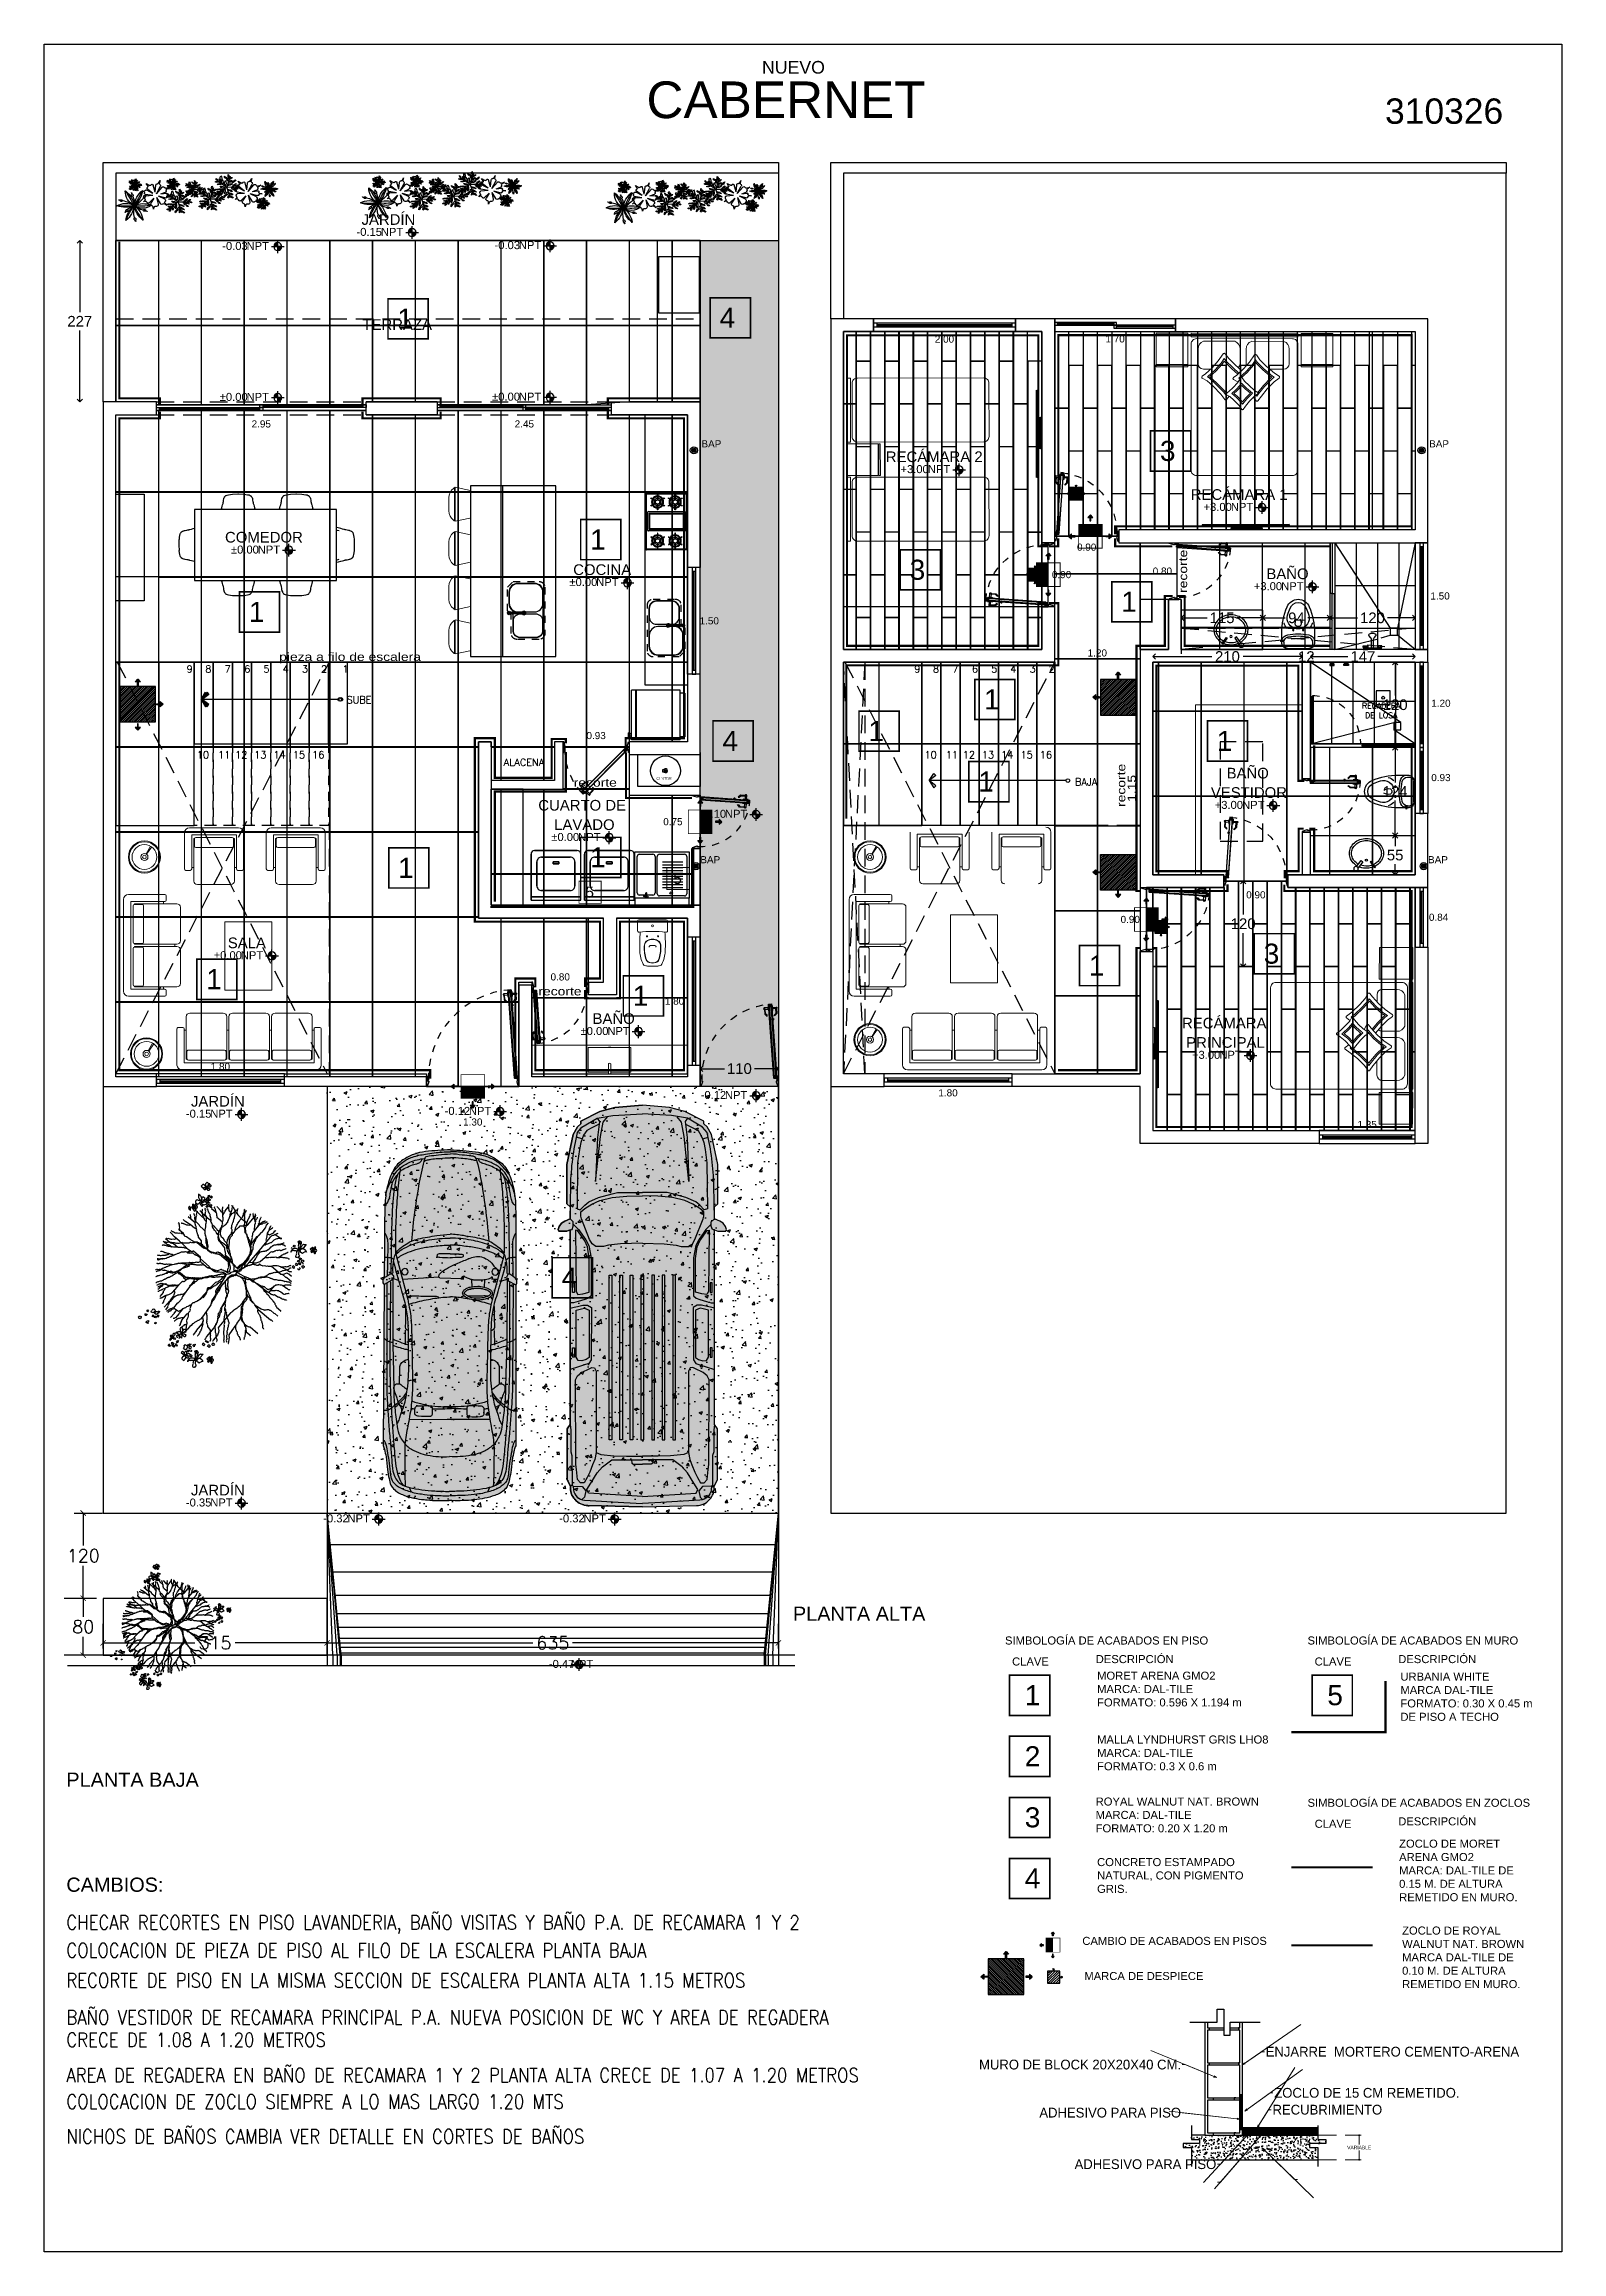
# Model space of a CAD drawing. Header units: metres. Extents: x 116 to 542, y -164 to 56.
# Drawn here: x 488.53 to 509.88, y -109.1 to -78.05 of the extents above; entities that cross this region are included whole.
import ezdxf
from ezdxf.enums import TextEntityAlignment as Align

# ---------------------------------------------------------------- set-up
doc = ezdxf.new("R2010")
doc.units = ezdxf.units.M
doc.set_wipeout_variables(frame=1)
doc.header["$PDMODE"] = 35
for name, pattern in [('AR-01-REC$0$DASHDOT2', [12.7, 6.35, -3.175, 0, -3.175]), ('AR-01-REC$0$HIDDEN2', [0.1875, 0.125, -0.0625]), ('AR-169$0$ACAD_ISO07W100', [3, 0, -3]), ('AR-169$0$DASHED2', [0.375, 0.25, -0.125]), ('AR-169$0$HIDDEN', [0.375, 0.25, -0.125]), ('AR-169$0$HIDDEN2', [0.1875, 0.125, -0.0625]), ('DASHED2', [0.375, 0.25, -0.125]), ('HIDDEN', [0.375, 0.25, -0.125]), ('HIDDEN2', [0.1875, 0.125, -0.0625])]:
    doc.linetypes.add(name, pattern=pattern)
for name, color, linetype in [('A-ACABADOS PISOS', 1, 'Continuous'), ('A-CAMBIO DE ACABADO', 1, 'Continuous'), ('A-DESPIECE', 5, 'Continuous'), ('A-ESCALON', 1, 'Continuous'), ('A-EXTERIOR', 8, 'Continuous'), ('A-PISO', 30, 'Continuous'), ('A-PROY CERRAMIENTOS', 4, 'DASHED2'), ('A-TEXTOS', 7, 'Continuous'), ('A-TEXTOS 1', 8, 'Continuous'), ('A-ZOCLO', 30, 'Continuous'), ('AR-01-REC$0$A-EXTERIOR', 8, 'Continuous'), ('AR-01-REC$0$A-JARDIN', 8, 'Continuous'), ('AR-01-REC$0$A-TEXTOS', 8, 'Continuous'), ('AR-01-REC$0$Ar-Niveles', 8, 'Continuous'), ('AR-01-REC$0$Ar-Texto', 8, 'Continuous'), ('AR-169$0$A-AUTOS', 8, 'Continuous'), ('AR-169$0$A-BAP', 8, 'Continuous'), ('AR-169$0$A-CANCELERIA', 8, 'Continuous'), ('AR-169$0$A-DIM-VANOS', 8, 'Continuous'), ('AR-169$0$A-ESCALON', 8, 'Continuous'), ('AR-169$0$A-EXTERIOR', 8, 'Continuous'), ('AR-169$0$A-JARDIN', 8, 'Continuous'), ('AR-169$0$A-MUEBLES FIJOS', 8, 'Continuous'), ('AR-169$0$A-MUROS', 8, 'Continuous'), ('AR-169$0$A-MUROS BAJOS', 8, 'Continuous'), ('AR-169$0$A-PROY CERRAMIENTOS', 8, 'AR-169$0$DASHED2'), ('AR-169$0$A-PROY LINTERNILLAS', 8, 'AR-169$0$HIDDEN'), ('AR-169$0$A-PUERTAS', 8, 'Continuous'), ('AR-169$0$A-TABLAROCA', 8, 'Continuous'), ('AR-169$0$A-TEXTOS', 8, 'Continuous'), ('AR-169$0$A-TEXTOS 1', 8, 'Continuous'), ('AR-169$0$A-VENTANAS', 8, 'Continuous'), ('AR-169$0$Ar-Niveles', 8, 'Continuous'), ('AR-169$0$Ar-Texto', 7, 'Continuous'), ('BLOCK', 8, 'Continuous'), ('DETALLES', 7, 'Continuous')]:
    doc.layers.add(name, color=color, linetype=linetype)
doc.layers.add('AR-01-REC$0$Ar-Area', color=8, linetype='Continuous', plot=False)
doc.layers.add('AR-169$0$Ar-Area', color=8, linetype='Continuous', plot=False)
doc.layers.add('AR-169$0$A-MUEBLES', color=8, linetype='Continuous', lineweight=0)
doc.layers.add('COTAS', color=7, linetype='Continuous', lineweight=0)
doc.styles.add('Anot_Arial', font='arial.ttf')
doc.styles.add('AR-01-REC$0$Anot_Arial', font='arial.ttf')
doc.styles.add('AR-01-REC$0$oK', font='romans.shx', dxfattribs={"height": 0.18})
doc.styles.add('AR-169$0$Anot_Arial', font='arial.ttf')
doc.styles.add('AR-169$0$oK', font='romans.shx', dxfattribs={"height": 0.18})
doc.styles.add('AR-169$0$Standard', font='arial.ttf')
doc.styles.add('OFICINA 2016', font='')
doc.styles.add('OFICINA 2017', font='GOTHIC.TTF')
doc.styles.add('oK', font='romans.shx', dxfattribs={"height": 0.12})
doc.styles.get("Standard").update_dxf_attribs({"font": 'arial.ttf'})
doc.styles.get('OFICINA 2016').set_extended_font_data('GeosansLight', bold=True)
doc.dimstyles.new('AR-169$0$VANOS', dxfattribs={"dimtxt": 0.1, "dimasz": 0.05, "dimexe": 0, "dimexo": 0, "dimgap": 0.03, "dimtad": 0, "dimtih": 1, "dimtoh": 1, "dimzin": 0, "dimdsep": 46, "dimtxsty": 'AR-169$0$Standard', "dimblk": 'AR-169$0$_Dot', "dimcen": 0.09, "dimse1": 1, "dimse2": 1, "dimsd1": 1, "dimsd2": 1, "dimclrd": 256, "dimclre": 256, "dimclrt": 256, "dimazin": 0, "dimtfac": 1, "dimtix": 1, "dimtofl": 0, "dimtmove": 2, "dimatfit": 3, "dimldrblk": 'AR-169$0$COTA', "dimfxl": 0, "dimtolj": 1, "dimtzin": 0, "dimlwd": 18, "dimarcsym": 0})
doc.dimstyles.new('Copy of AR-01-REC$0$ESC.100', dxfattribs={"dimscale": 1.5, "dimtxt": 0.18, "dimasz": 0.05, "dimexe": 0.18, "dimexo": 0.0625, "dimgap": 0.035, "dimtad": 0, "dimtih": 1, "dimtoh": 1, "dimdec": 0, "dimlfac": 100, "dimzin": 0, "dimdsep": 46, "dimtxsty": 'AR-01-REC$0$oK', "dimblk": 'AR-01-REC$0$_ArchTick', "dimcen": 0.09, "dimclrd": 4, "dimclre": 4, "dimclrt": 7, "dimadec": 0, "dimazin": 0, "dimtfac": 1, "dimtdec": 0, "dimtix": 1, "dimtofl": 0, "dimtmove": 0, "dimatfit": 3, "dimfxl": 1, "dimtolj": 1, "dimtzin": 0, "dimarcsym": 0})
doc.dimstyles.new('DETALLE DE CAMBIOS', dxfattribs={"dimscale": 1.5, "dimtxt": 0.1, "dimasz": 0.05, "dimexe": 0.18, "dimexo": 0.0625, "dimgap": 0.035, "dimtad": 0, "dimtih": 1, "dimtoh": 1, "dimdec": 0, "dimlfac": 100, "dimzin": 0, "dimdsep": 46, "dimtxsty": 'Anot_Arial', "dimblk": 'OPEN90', "dimcen": 0.09, "dimse1": 1, "dimse2": 1, "dimclrd": 1, "dimclre": 4, "dimclrt": 1, "dimadec": 0, "dimazin": 0, "dimtfac": 1, "dimtdec": 0, "dimtix": 1, "dimtofl": 0, "dimtmove": 0, "dimatfit": 3, "dimldrblk": 'OPEN90', "dimfxl": 1, "dimtolj": 1, "dimtzin": 0, "dimarcsym": 0})
doc.dimstyles.new('OFICINA 2016', dxfattribs={"dimtxt": 0.2, "dimasz": 0.2, "dimexe": 0.15, "dimexo": 0.06, "dimgap": 0.09, "dimtad": 0, "dimtih": 1, "dimtoh": 1, "dimdec": 0, "dimlfac": 1000, "dimzin": 0, "dimdsep": 46, "dimtxsty": 'OFICINA 2016', "dimblk": 'OPEN90', "dimcen": 0.09, "dimclrd": 160, "dimclre": 8, "dimclrt": 7, "dimadec": 0, "dimazin": 0, "dimtfac": 1, "dimtdec": 0, "dimtofl": 0, "dimtmove": 0, "dimatfit": 3, "dimldrblk": 'OPEN90', "dimfxl": 1, "dimfxlon": 1, "dimtolj": 1, "dimtzin": 0, "dimlwd": -1, "dimlwe": -1, "dimarcsym": 0})
doc.dimstyles.new('OFICINA 2017', dxfattribs={"dimtxt": 0.2, "dimasz": 0.2, "dimexe": 0.15, "dimexo": 0.06, "dimgap": 0.09, "dimtad": 0, "dimtih": 1, "dimtoh": 1, "dimdec": 0, "dimlfac": 1000, "dimzin": 0, "dimdsep": 46, "dimtxsty": 'OFICINA 2017', "dimblk": 'DOTSMALL', "dimcen": 0.09, "dimclrd": 160, "dimclre": 8, "dimclrt": 7, "dimadec": 0, "dimazin": 0, "dimtfac": 1, "dimtdec": 0, "dimtofl": 0, "dimtmove": 0, "dimatfit": 3, "dimldrblk": 'OPEN30', "dimfxl": 1, "dimtolj": 1, "dimtzin": 0, "dimlwd": 9, "dimlwe": 0, "dimarcsym": 0})
pattern_1 = [(0, (-2.923953, -1.1144057), (0, 0.0025), [])]
pattern_2 = [(0, (-2.923953, -1.1144057), (0, 0.0025), [])]
pattern_3 = [(45, (488.824794, -82.390725), (-0.013264287, 0.013264287), [])]

msp = doc.modelspace()

# ---------------------------------------------------------------- texts
at = {"layer": 'A-ACABADOS PISOS'}
for s, width, gutter_width, insert, char_height, attachment_point in [('1', 0.258238, 0.8066, (493.718, -81.7675), 0.2824, 3), ('4', 0.258238, 0.8066, (498.2509, -81.7544), 0.2824, 3), ('3', 0.258238, 0.8066, (504.4436, -83.6274), 0.2824, 3), ('1', 0.258238, 0.8066, (496.428, -84.8736), 0.2824, 3), ('3', 0.258238, 0.8066, (500.9236, -85.2995), 0.2824, 3), ('1', 0.258238, 0.8066, (491.628, -85.8925), 0.2824, 3), ('1', 0.258238, 0.8066, (503.8984, -85.7496), 0.2824, 3), ('1', 0.258238, 0.8066, (501.9708, -87.1225), 0.2824, 3), ('1', 0.258238, 0.8066, (500.3435, -87.5682), 0.2824, 3), ('4', 0.258238, 0.8066, (498.29, -87.7072), 0.2824, 3), ('1', 0.258238, 0.8066, (505.2437, -87.7073), 0.2824, 3), ('1', 0.258238, 0.8066, (501.8885, -88.2782), 0.2824, 3), ('1', 0.258238, 0.8066, (496.428, -89.344), 0.2824, 3), ('1', 0.258238, 0.8066, (493.728, -89.4925), 0.2824, 3), ('5', 0.142465, 0.445, (497.4998, -89.705), 0.1558, 3), ('5', 0.142465, 0.445, (496.2638, -89.8981), 0.1558, 3), ('1', 0.258238, 0.8066, (503.4436, -90.8665), 0.2824, 3), ('3', 0.258238, 0.8066, (505.9037, -90.6995), 0.2824, 3), ('1', 0.258238, 0.8066, (491.028, -91.0591), 0.2824, 3), ('1', 0.258238, 0.8066, (497.028, -91.2925), 0.2824, 3), ('4', 0.258238, 0.8066, (496.028, -95.2575), 0.2824, 3), ('1', 0.258238, 0.8066, (502.3233, -101.1312), 0.2824, 1), ('5', 0.258238, 0.8066, (506.5791, -101.1312), 0.2824, 1), ('2', 0.258238, 0.8066, (502.3233, -101.9902), 0.2824, 1), ('3', 0.258238, 0.8066, (502.3233, -102.8491), 0.2824, 1), ('4', 0.258238, 0.8066, (502.3233, -103.7081), 0.2824, 1)]:
    msp.add_mtext_dynamic_manual_height_columns(s, width=width, gutter_width=gutter_width, heights=[0], dxfattribs=dict(at, insert=insert, char_height=char_height, attachment_point=attachment_point))
at = {"layer": 'A-TEXTOS', "color": 1}
for s, height, p in [('CABERNET', 0.51629, (497.0021, -79.088)), ('NUEVO', 0.17817, (498.6269, -78.4616)), ('310326', 0.3565, (507.3909, -79.1673)), ('PLANTA ALTA', 0.2, (499.0623, -100.2262)), ('PLANTA BAJA', 0.2, (488.8421, -102.5612)), ('CAMBIOS:', 0.2, (488.8421, -104.038))]:
    msp.add_text(s, height=height, dxfattribs=at).set_placement(p)
at = {"layer": 'A-TEXTOS', "color": 1, "width": 1.2}
for s, p in [('recorte', (504.6076, -85.766)), ('recorte', (503.737, -88.7771)), ('1.15', (503.8862, -88.7058))]:
    msp.add_text(s, height=0.11631, rotation=90, dxfattribs=at).set_placement(p)
for s, height, p in [('pieza a filo de escalera', 0.116308, (491.8357, -86.7234)), ('recorte', 0.11631, (495.9785, -88.4916)), ('recorte', 0.11631, (495.482, -91.4286))]:
    msp.add_text(s, height=height, dxfattribs=at).set_placement(p)
at = {"layer": 'A-TEXTOS', "color": 1, "style": 'oK', "width": 0.85}
for s, p in [('CHECAR RECORTES EN PISO LAVANDERIA, BAÑO VISITAS Y BAÑO P.A. DE RECAMARA 1 Y 2', (488.8421, -104.569)), ('COLOCACION DE PIEZA DE PISO AL FILO DE LA ESCALERA PLANTA BAJA', (488.8421, -104.9607)), ('RECORTE DE PISO EN LA MISMA SECCION DE ESCALERA PLANTA ALTA 1.15 METROS', (488.8421, -105.3837)), ('BAÑO VESTIDOR DE RECAMARA PRINCIPAL P.A. NUEVA POSICION DE WC Y AREA DE REGADERA', (488.8421, -105.9038)), ('CRECE DE 1.08 A 1.20 METROS', (488.8421, -106.2208)), ('AREA DE REGADERA EN BAÑO DE RECAMARA 1 Y 2 PLANTA ALTA CRECE DE 1.07 A 1.20 METROS', (488.8421, -106.7179)), ('COLOCACION DE ZOCLO SIEMPRE A LO MAS LARGO 1.20 MTS', (488.8421, -107.0891)), ('NICHOS DE BAÑOS CAMBIA VER DETALLE EN CORTES DE BAÑOS', (488.8421, -107.5795))]:
    msp.add_text(s, height=0.2, dxfattribs=at).set_placement(p)
at = {"layer": 'A-TEXTOS', "color": 1, "attachment_point": 1}
for s, width, insert, char_height in [('SIMBOLOGÍA DE ACABADOS EN PISO', 3.268473, (502.0452, -100.4465), 0.112957), ('SIMBOLOGÍA DE ACABADOS EN MURO', 3.268473, (506.301, -100.4465), 0.112957), ('CLAVE', 1.585945, (502.1448, -100.7419), 0.11296), ('DESCRIPCIÓN', 1.585945, (503.3211, -100.7082), 0.112957), ('CLAVE', 1.585945, (506.4006, -100.7419), 0.11296), ('DESCRIPCIÓN', 1.585945, (507.5769, -100.7082), 0.112957), ('MORET ARENA GMO2\\PMARCA: DAL-TILE\\PFORMATO: 0.596 X 1.194 m', 2.440637, (503.3406, -100.9411), 0.112957), ('\\A1;URBANIA WHITE\\PMARCA DAL-TILE\\PFORMATO: 0.30 X 0.45 m\\PDE PISO A TECHO', 2.21624, (507.6069, -100.9549), 0.112957), ('MALLA LYNDHURST GRIS LHO8\\PMARCA: DAL-TILE\\PFORMATO: 0.3 X 0.6 m', 2.499681, (503.3406, -101.8394), 0.112957), ('ROYAL WALNUT NAT. BROWN \\PMARCA: DAL-TILE\\PFORMATO: 0.20 X 1.20 m', 2.603392, (503.3202, -102.712), 0.112957), ('SIMBOLOGÍA DE ACABADOS EN ZOCLOS', 3.268473, (506.301, -102.7291), 0.112957), ('CLAVE', 1.585945, (506.4006, -103.0245), 0.11296), ('DESCRIPCIÓN', 1.585945, (507.5769, -102.9908), 0.112957), ('ZOCLO DE MORET ARENA GMO2\\PMARCA: DAL-TILE DE 0.15 M. DE ALTURA REMETIDO EN MURO.', 1.904265, (507.5891, -103.3043), 0.112957), ('\\A1;CONCRETO ESTAMPADO NATURAL, CON PIGMENTO GRIS.', 2.21624, (503.3406, -103.5636), 0.112957), ('ZOCLO DE ROYAL WALNUT NAT. BROWN MARCA DAL-TILE DE 0.10 M. DE ALTURA REMETIDO EN MURO.', 1.837742, (507.6309, -104.5267), 0.112957), ('CAMBIO DE ACABADOS EN PISOS', 3.268473, (503.1329, -104.6723), 0.112957), ('MARCA DE DESPIECE', 3.268473, (503.1615, -105.1662), 0.112957)]:
    msp.add_mtext_dynamic_manual_height_columns(s, width=width, gutter_width=0.4236, heights=[0], dxfattribs=dict(at, insert=insert, char_height=char_height))
at = {"layer": 'A-TEXTOS 1', "style": 'oK'}
for s, p in [('9', (490.5325, -86.8861)), ('8', (490.7977, -86.8861)), ('7', (491.0677, -86.8861)), ('6', (491.3435, -86.8861)), ('5', (491.6146, -86.8861)), ('4', (491.8846, -86.8861)), ('3', (492.1556, -86.8861)), ('2', (492.4247, -86.8861)), ('1', (492.7253, -86.8861)), ('9', (500.7681, -86.8861)), ('8', (501.0333, -86.8861)), ('7', (501.3033, -86.8861)), ('6', (501.5791, -86.8861)), ('5', (501.8501, -86.8861)), ('4', (502.1202, -86.8861)), ('3', (502.3912, -86.8861)), ('2', (502.6603, -86.8861)), ('10', (490.6784, -88.0939)), ('11', (490.9776, -88.0939)), ('12', (491.2162, -88.0939)), ('13', (491.4848, -88.0939)), ('14', (491.7551, -88.0939)), ('15', (492.0291, -88.0939)), ('16', (492.2991, -88.0939)), ('10', (500.914, -88.0939)), ('11', (501.2131, -88.0939)), ('12', (501.4518, -88.0939)), ('13', (501.7204, -88.0939)), ('14', (501.9906, -88.0939)), ('15', (502.2647, -88.0939)), ('16', (502.5347, -88.0939))]:
    msp.add_text(s, height=0.1, dxfattribs=at).set_placement(p)
at = {"layer": 'AR-169$0$A-BAP', "style": 'AR-169$0$Standard'}
for p in [(497.7757, -83.7194), (508.0113, -83.7194), (497.7601, -89.5694), (507.9957, -89.5694)]:
    msp.add_text('BAP', height=0.1, dxfattribs=at).set_placement(p)
at = {"layer": 'AR-169$0$A-MUEBLES FIJOS', "style": 'AR-169$0$Standard'}
msp.add_text('CLNTDR', height=0.0376, dxfattribs=at).set_placement((497.1422, -88.3956))
at = {"layer": 'AR-169$0$A-TEXTOS 1', "style": 'AR-169$0$oK'}
for s, width, gutter_width, insert, char_height, attachment_point in [('SUBE', 0.442365, 1, (492.9589, -87.2703), 0.1, 5), ('REGADERA DE LOSA', 0.73038, 12.5, (507.3377, -87.421), 0.08, 5), ('ALACENA', 0.442365, 1, (495.2787, -88.1504), 0.1, 5), ('BAJA', 0.295653, 12.5, (503.3433, -88.3739), 0.1, 3)]:
    msp.add_mtext_dynamic_manual_height_columns(s, width=width, gutter_width=gutter_width, heights=[0], dxfattribs=dict(at, insert=insert, char_height=char_height, attachment_point=attachment_point))
at = {"layer": 'COTAS', "color": 7, "char_height": 0.137507, "style": 'OFICINA 2017'}
for s, insert, attachment_point in [('MURO DE BLOCK 20X20X40 CM.   ', (504.5213, -106.4694), 6), ('ENJARRE  MORTERO CEMENTO-ARENA', (505.712, -106.2879), 4), ('ZOCLO DE 15 CM REMETIDO.  ', (505.8327, -106.8667), 4), ('ADHESIVO PARA PISO  ', (504.5213, -107.1455), 6), ('RECUBRIMIENTO  ', (505.8082, -107.1039), 4), ('ADHESIVO PARA PISO  ', (505.0169, -107.8706), 6)]:
    msp.add_mtext(s, dxfattribs=dict(at, insert=insert, attachment_point=attachment_point))

# ---------------------------------------------------------------- blocks, each defined once
blk = doc.blocks.new('A$C7F1E1069')
h = blk.add_hatch(color=1)
h.dxf.hatch_style = 1
h.paths.add_polyline_path([(-0.225, 0), (-0.225, 0.225), (0.225, 0.225), (0.225, 0)])
at = {"color": 1, "const_width": 0.015}
for points in [[(-0.225, 0), (-0.225, 0.225), (0.225, 0.225), (0.225, 0)], [(0.225, -0.225), (0.225, 0), (-0.225, 0), (-0.225, -0.225)]]:
    blk.add_lwpolyline(points, close=True, dxfattribs=at)
blk = doc.blocks.new('r')
h = blk.add_hatch(color=5)
h.dxf.hatch_style = 1
h.paths.add_polyline_path([(1655.762, 468.449), (1655.668, 468.348), (1655.746, 468.348), (1655.746, 468.2), (1655.778, 468.2), (1655.778, 468.348), (1655.856, 468.348)])
at = {"color": 5}
for points in [[(1655.762, 468.456), (1655.658, 468.343), (1655.742, 468.343), (1655.742, 468.196), (1655.782, 468.196), (1655.782, 468.343), (1655.866, 468.343)], [(1655.762, 468.449), (1655.668, 468.348), (1655.746, 468.348), (1655.746, 468.2), (1655.778, 468.2), (1655.778, 468.348), (1655.856, 468.348)]]:
    blk.add_lwpolyline(points, close=True, dxfattribs=at)
blk = doc.blocks.new('CAMBIO DE PISO')
at = {"layer": 'A-CAMBIO DE ACABADO', "xscale": 0.7388581055550709, "yscale": 0.7388581055550709, "zscale": 0.7388581055550709}
blk.add_blockref('A$C7F1E1069', (183.601, 19.226), dxfattribs=at)
at = {"layer": 'A-DESPIECE', "yscale": 0.3310084312886717, "zscale": 0.3310084312886717}
for p, xscale, rotation in [((338.362, -528.846), 0.3310084312886717, 90), ((28.84, -528.845), -0.3310084312886717, 270)]:
    blk.add_blockref('r', p, dxfattribs=dict(at, xscale=xscale, rotation=rotation))
at = {"layer": 'A-DESPIECE', "xscale": -0.3310084312886717, "yscale": 0.3310084312886717, "zscale": 0.3310084312886717}
blk.add_blockref('r', (731.672, -135.534), dxfattribs=at)
blk = doc.blocks.new('AR-169$0$LAVADORA')
for points in [[(-0.264, 0.305), (0.386, 0.305)], [(-0.264, -0.395), (-0.264, 0.305)], [(-0.214, -0.395), (-0.214, 0.305)], [(-0.126, 0.156), (-0.126, -0.246)], [(-0.126, -0.246), (-0.126, 0.156)], [(0.276, 0.223), (-0.059, 0.223)], [(-0.059, 0.223), (0.276, 0.223)], [(0.343, -0.246), (0.343, 0.156)], [(0.343, -0.246), (0.343, 0.156)], [(0.436, -0.345), (0.436, 0.255)], [(0.249, -0.005), (0.276, -0.005)], [(0.249, -0.085), (0.249, -0.005)], [(0.249, -0.045), (0.249, -0.045)], [(0.249, -0.085), (0.276, -0.085)], [(0.276, -0.085), (0.276, -0.005)], [(0.276, -0.045), (0.276, -0.045)], [(-0.264, -0.395), (0.386, -0.395)], [(-0.059, -0.313), (0.276, -0.313)], [(-0.059, -0.313), (0.276, -0.313)]]:
    blk.add_lwpolyline(points)
for points in [[(-0.264, -0.395), (-0.264, 0.305), (-0.214, 0.305), (-0.214, -0.395)], [(0.249, -0.005), (0.249, -0.085), (0.276, -0.085), (0.276, -0.005)], [(0.249, -0.005), (0.249, -0.085), (0.276, -0.085), (0.276, -0.005)], [(0.249, -0.085), (0.249, -0.005), (0.276, -0.005), (0.276, -0.085)]]:
    blk.add_lwpolyline(points, close=True)
for points in [[(-0.214, -0.395), (-0.214, 0.305), (0.386, 0.305, -0.414214), (0.436, 0.255), (0.436, -0.345, -0.414214), (0.386, -0.395)], [(-0.059, -0.313, -0.414214), (-0.126, -0.246), (-0.126, 0.156, -0.414214), (-0.059, 0.223), (0.276, 0.223, -0.414214), (0.343, 0.156), (0.343, -0.246, -0.414214), (0.276, -0.313)]]:
    blk.add_lwpolyline(points, format="xyb", close=True)
for points in [[(-0.126, 0.156, -0.414214), (-0.059, 0.223, -0.414214)], [(-0.126, 0.156, -0.414214), (-0.059, 0.223, -0.414214)], [(0.276, 0.223, -0.414214), (0.343, 0.156, -0.414214)], [(0.276, 0.223, -0.414214), (0.343, 0.156, -0.414214)], [(0.386, 0.305, -0.414214), (0.436, 0.255, -0.414214)], [(-0.059, -0.313, -0.414214), (-0.126, -0.246, -0.414214)], [(-0.059, -0.313, -0.414214), (-0.126, -0.246, -0.414214)], [(0.343, -0.246, -0.414214), (0.276, -0.313, -0.414214)], [(0.343, -0.246, -0.414214), (0.276, -0.313, -0.414214)], [(0.436, -0.345, -0.414214), (0.386, -0.395, -0.414214)]]:
    blk.add_lwpolyline(points, format="xyb")
blk = doc.blocks.new('AR-169$0$HYHYH')
for p, q in [((-0.244, 0.351), (-0.246, 0.347)), ((-0.246, 0.347), (-0.246, 0.343)), ((-0.246, 0.343), (-0.246, 0.34)), ((-0.246, 0.34), (-0.246, 0.33)), ((-0.246, 0.33), (-0.246, 0.328)), ((-0.246, 0.328), (-0.244, 0.319)), ((-0.24, 0.362), (-0.244, 0.351)), ((-0.244, 0.319), (-0.243, 0.313)), ((-0.243, 0.313), (-0.241, 0.308)), ((-0.227, 0.381), (-0.24, 0.362)), ((-0.213, 0.401), (-0.227, 0.381)), ((-0.195, 0.424), (-0.213, 0.401)), ((-0.194, 0.426), (-0.195, 0.424)), ((-0.143, 0.481), (-0.194, 0.426)), ((-0.14, 0.483), (-0.143, 0.481)), ((-0.138, 0.485), (-0.14, 0.483)), ((-0.083, 0.536), (-0.138, 0.485)), ((-0.082, 0.538), (-0.083, 0.536)), ((-0.058, 0.556), (-0.082, 0.538)), ((-0.038, 0.57), (-0.058, 0.556)), ((-0.019, 0.582), (-0.038, 0.57)), ((-0.008, 0.587), (-0.019, 0.582)), ((-0.004, 0.588), (-0.008, 0.587)), ((-0.001, 0.589), (-0.004, 0.588)), ((0.003, 0.589), (-0.001, 0.589)), ((0.013, 0.589), (0.003, 0.589)), ((0.014, 0.589), (0.013, 0.589)), ((0.024, 0.587), (0.014, 0.589)), ((0.029, 0.586), (0.024, 0.587)), ((0.034, 0.584), (0.029, 0.586)), ((0.048, 0.578), (0.034, 0.584)), ((0.052, 0.576), (0.048, 0.578)), ((0.065, 0.567), (0.052, 0.576)), ((0.081, 0.555), (0.065, 0.567)), ((0.082, 0.555), (0.081, 0.555)), ((0.095, 0.545), (0.082, 0.555)), ((0.1, 0.542), (0.095, 0.545)), ((0.106, 0.538), (0.1, 0.542)), ((0.113, 0.534), (0.106, 0.538)), ((0.114, 0.534), (0.113, 0.534)), ((0.121, 0.53), (0.114, 0.534)), ((0.139, 0.52), (0.121, 0.53)), ((0.16, 0.507), (0.139, 0.52)), ((0.183, 0.456), (0.157, 0.471)), ((0.19, 0.49), (0.16, 0.507)), ((0.23, 0.424), (0.183, 0.456)), ((0.218, 0.471), (0.19, 0.49)), ((0.255, 0.444), (0.218, 0.471)), ((0.23, 0.424), (0.242, 0.415)), ((0.242, 0.415), (0.244, 0.413)), ((0.244, 0.413), (0.246, 0.411)), ((0.246, 0.411), (0.248, 0.409)), ((0.248, 0.409), (0.264, 0.391)), ((0.259, 0.441), (0.255, 0.444)), ((0.268, 0.434), (0.259, 0.441)), ((0.277, 0.425), (0.268, 0.434)), ((0.282, 0.42), (0.277, 0.425)), ((0.289, 0.414), (0.282, 0.42)), ((0.289, 0.414), (0.292, 0.41)), ((0.292, 0.41), (0.325, 0.369)), ((0.325, 0.369), (0.345, 0.339)), ((0.345, 0.339), (0.346, 0.338)), ((0.346, 0.338), (0.347, 0.337)), ((-0.241, 0.308), (-0.235, 0.295)), ((-0.235, 0.295), (-0.233, 0.291)), ((-0.233, 0.291), (-0.224, 0.278)), ((-0.224, 0.278), (-0.213, 0.262)), ((-0.213, 0.262), (-0.212, 0.261)), ((-0.212, 0.261), (-0.203, 0.248)), ((-0.203, 0.248), (-0.199, 0.243)), ((-0.199, 0.243), (-0.196, 0.237)), ((-0.196, 0.237), (-0.191, 0.23)), ((-0.191, 0.23), (-0.191, 0.229)), ((-0.191, 0.229), (-0.187, 0.221)), ((-0.187, 0.221), (-0.177, 0.204)), ((-0.177, 0.204), (-0.164, 0.182)), ((-0.164, 0.182), (-0.147, 0.152)), ((-0.147, 0.152), (-0.129, 0.125)), ((-0.129, 0.125), (-0.101, 0.088)), ((-0.113, 0.16), (-0.128, 0.186)), ((-0.082, 0.113), (-0.113, 0.16)), ((-0.101, 0.088), (-0.098, 0.083)), ((-0.098, 0.083), (-0.091, 0.075)), ((-0.091, 0.075), (-0.082, 0.065)), ((-0.072, 0.101), (-0.082, 0.113)), ((-0.082, 0.065), (-0.078, 0.06)), ((-0.078, 0.06), (-0.071, 0.054)), ((-0.07, 0.099), (-0.072, 0.101)), ((-0.067, 0.051), (-0.071, 0.054)), ((-0.068, 0.097), (-0.07, 0.099)), ((-0.067, 0.095), (-0.068, 0.097)), ((-0.048, 0.078), (-0.067, 0.095)), ((-0.026, 0.018), (-0.067, 0.051)), ((0, 0), (-0.026, 0.018)), ((0.004, -0.003), (0, 0)), ((0.006, -0.004), (0.004, -0.003))]:
    blk.add_line(p, q)
blk = doc.blocks.new('*U79')
at = {"color": 0}
for points in [[(0, -0.02), (1.384, -0.02), (1.384, 0.02), (0, 0.02)], [(0, -0.02), (0.04, -0.02), (0.04, 0.02), (0, 0.02)], [(1.384, 0.02), (1.344, 0.02), (1.344, -0.02), (1.384, -0.02)]]:
    blk.add_lwpolyline(points, close=True, dxfattribs=at)
at = {"color": 8}
for points in [[(0.04, 0.005), (1.344, 0.005)], [(0.04, -0.005), (1.344, -0.005)]]:
    blk.add_lwpolyline(points, dxfattribs=at)
at = {"style": 'AR-169$0$Anot_Arial', "flags": 1}
for tag, p in [('TIPO', (0.159, 0.323)), ('ESPACIO', (0.159, 0.403)), ('NUMERO', (0.159, 0.249)), ('MATERIAL', (0.159, 0.167))]:
    blk.add_attdef(tag, p, '', height=0.0625, dxfattribs=at)
blk = doc.blocks.new('*U88')
at = {"color": 0}
for points in [[(0, -0.02), (1.153, -0.02), (1.153, 0.02), (0, 0.02)], [(0, -0.02), (0.04, -0.02), (0.04, 0.02), (0, 0.02)], [(1.153, 0.02), (1.113, 0.02), (1.113, -0.02), (1.153, -0.02)]]:
    blk.add_lwpolyline(points, close=True, dxfattribs=at)
at = {"color": 8}
for points in [[(0.04, 0.005), (1.113, 0.005)], [(0.04, -0.005), (1.113, -0.005)]]:
    blk.add_lwpolyline(points, dxfattribs=at)
at = {"style": 'AR-169$0$Anot_Arial', "flags": 1}
for tag, p in [('TIPO', (0.159, 0.323)), ('ESPACIO', (0.159, 0.403)), ('NUMERO', (0.159, 0.249)), ('MATERIAL', (0.159, 0.167))]:
    blk.add_attdef(tag, p, '', height=0.0625, dxfattribs=at)
blk = doc.blocks.new('*U89')
at = {"color": 0}
for points in [[(0, 0), (1.245, 0), (1.245, 0.04), (0, 0.04)], [(0, 0), (0.04, 0), (0.04, 0.04), (0, 0.04)], [(1.245, 0.04), (1.205, 0.04), (1.205, 0), (1.245, 0)], [(1.205, -0.04), (2.45, -0.04), (2.45, 0), (1.205, 0)], [(1.205, -0.04), (1.245, -0.04), (1.245, 0), (1.205, 0)], [(2.45, 0), (2.41, 0), (2.41, -0.04), (2.45, -0.04)]]:
    blk.add_lwpolyline(points, close=True, dxfattribs=at)
at = {"color": 8}
for points in [[(0.04, 0.025), (1.205, 0.025)], [(0.04, 0.015), (1.205, 0.015)], [(1.245, -0.015), (2.41, -0.015)], [(1.245, -0.025), (2.41, -0.025)]]:
    blk.add_lwpolyline(points, dxfattribs=at)
at = {"style": 'AR-169$0$Anot_Arial', "flags": 1}
for tag, p in [('TIPO', (0.159, 0.323)), ('ESPACIO', (0.159, 0.403)), ('NUMERO', (0.159, 0.249)), ('MATERIAL', (0.159, 0.167))]:
    blk.add_attdef(tag, p, '', height=0.0625, dxfattribs=at)
blk = doc.blocks.new('*U90')
at = {"color": 0}
for points in [[(0, 0), (1.495, 0), (1.495, 0.04), (0, 0.04)], [(0, 0), (0.04, 0), (0.04, 0.04), (0, 0.04)], [(1.495, 0.04), (1.455, 0.04), (1.455, 0), (1.495, 0)], [(1.455, -0.04), (2.95, -0.04), (2.95, 0), (1.455, 0)], [(1.455, -0.04), (1.495, -0.04), (1.495, 0), (1.455, 0)], [(2.95, 0), (2.91, 0), (2.91, -0.04), (2.95, -0.04)]]:
    blk.add_lwpolyline(points, close=True, dxfattribs=at)
at = {"color": 8}
for points in [[(0.04, 0.025), (1.455, 0.025)], [(0.04, 0.015), (1.455, 0.015)], [(1.495, -0.015), (2.91, -0.015)], [(1.495, -0.025), (2.91, -0.025)]]:
    blk.add_lwpolyline(points, dxfattribs=at)
at = {"style": 'AR-169$0$Anot_Arial', "flags": 1}
for tag, p in [('TIPO', (0.159, 0.323)), ('ESPACIO', (0.159, 0.403)), ('NUMERO', (0.159, 0.249)), ('MATERIAL', (0.159, 0.167))]:
    blk.add_attdef(tag, p, '', height=0.0625, dxfattribs=at)
blk = doc.blocks.new('AR-169$0$sofá triple 156')
blk.add_wipeout([(310.307, 10.445), (310.377, 10.446), (310.384, 10.45), (310.389, 10.46), (310.39, 10.485), (310.42, 10.485), (310.42, 10.295), (310.422, 10.279), (310.429, 10.265), (310.445, 10.251), (310.462, 10.245), (310.471, 10.245), (310.947, 10.245), (310.965, 10.252), (310.981, 10.267), (310.988, 10.283), (310.99, 10.303), (310.99, 10.485), (311.02, 10.485), (311.02, 10.295), (311.022, 10.278), (311.029, 10.266), (311.039, 10.255), (311.059, 10.246), (311.07, 10.245), (311.547, 10.245), (311.569, 10.254), (311.583, 10.27), (311.589, 10.292), (311.59, 10.485), (311.62, 10.485), (311.62, 10.295), (311.622, 10.279), (311.634, 10.259), (311.654, 10.247), (311.674, 10.245), (312.146, 10.245), (312.168, 10.253), (312.183, 10.269), (312.19, 10.295), (312.19, 10.485), (312.216, 10.485), (312.22, 10.485), (312.219, 10.464), (312.22, 10.459), (312.223, 10.453), (312.227, 10.449), (312.232, 10.446), (312.24, 10.445), (312.302, 10.445), (312.311, 10.448), (312.315, 10.452), (312.318, 10.457), (312.32, 10.465), (312.32, 10.975), (312.316, 10.996), (312.303, 11.019), (312.282, 11.036), (312.255, 11.044), (310.368, 11.045), (310.341, 11.042), (310.316, 11.029), (310.298, 11.008), (310.29, 10.975), (310.29, 10.658), (310.29, 10.465), (310.292, 10.455), (310.297, 10.449), (310.302, 10.446)]).dxf.layer = 'AR-169$0$A-MUEBLES'
at = {"layer": 'AR-169$0$A-MUEBLES'}
for p, q in [((310.29, 10.975), (310.29, 10.465)), ((312.25, 11.045), (310.36, 11.045)), ((310.39, 10.465), (310.39, 10.945)), ((310.39, 10.945), (312.22, 10.945)), ((310.42, 10.892), (310.42, 10.295)), ((310.43, 10.892), (310.42, 10.892)), ((310.43, 10.785), (310.43, 10.888)), ((310.96, 10.908), (310.45, 10.908)), ((310.99, 10.892), (310.979, 10.892)), ((310.98, 10.785), (310.98, 10.888)), ((310.99, 10.295), (310.99, 10.892)), ((311.02, 10.295), (311.02, 10.892)), ((311.03, 10.892), (311.02, 10.892)), ((311.03, 10.785), (311.03, 10.888)), ((311.56, 10.908), (311.05, 10.908)), ((311.59, 10.892), (311.58, 10.892)), ((311.58, 10.785), (311.58, 10.888)), ((311.59, 10.295), (311.59, 10.892)), ((311.62, 10.295), (311.62, 10.892)), ((311.63, 10.892), (311.62, 10.892)), ((311.63, 10.785), (311.63, 10.888)), ((312.16, 10.908), (311.65, 10.908)), ((312.19, 10.892), (312.18, 10.892)), ((312.18, 10.785), (312.18, 10.888)), ((312.19, 10.295), (312.19, 10.892)), ((312.22, 10.945), (312.22, 10.465)), ((312.32, 10.465), (312.32, 10.975)), ((310.96, 10.765), (310.45, 10.765)), ((311.56, 10.765), (311.05, 10.765)), ((312.16, 10.765), (311.65, 10.765)), ((310.31, 10.445), (310.37, 10.445)), ((310.42, 10.485), (310.39, 10.485)), ((311.02, 10.485), (310.99, 10.485)), ((311.62, 10.485), (311.59, 10.485)), ((312.22, 10.485), (312.19, 10.485)), ((312.24, 10.445), (312.3, 10.445)), ((310.94, 10.245), (310.47, 10.245)), ((311.54, 10.245), (311.07, 10.245)), ((312.14, 10.245), (311.67, 10.245))]:
    blk.add_line(p, q, dxfattribs=at)
for centre, radius, start, end in [((310.36, 10.975), 0.07, 90, 180), ((310.45, 10.888), 0.02, 90, 180), ((310.96, 10.888), 0.02, 360, 90), ((311.05, 10.888), 0.02, 90, 180), ((311.56, 10.888), 0.02, 0, 90), ((311.65, 10.888), 0.02, 90, 180), ((312.16, 10.888), 0.02, 0, 90), ((312.25, 10.975), 0.07, 0, 90), ((310.45, 10.785), 0.02, 180, 270), ((310.96, 10.785), 0.02, 270, 0), ((311.05, 10.785), 0.02, 180, 270), ((311.56, 10.785), 0.02, 270, 0), ((311.65, 10.785), 0.02, 180, 270), ((312.16, 10.785), 0.02, 270, 0), ((310.31, 10.465), 0.02, 180, 270), ((310.37, 10.465), 0.02, 270, 0), ((310.47, 10.295), 0.05, 180, 270), ((310.94, 10.295), 0.05, 270, 0), ((311.07, 10.295), 0.05, 180, 270), ((311.54, 10.295), 0.05, 270, 0), ((311.67, 10.295), 0.05, 180, 270), ((312.14, 10.295), 0.05, 270, 0), ((312.24, 10.465), 0.02, 180, 270), ((312.3, 10.465), 0.02, 270, 0)]:
    blk.add_arc(centre, radius, start, end, dxfattribs=at)
blk = doc.blocks.new('AR-169$0$sofá individual 156')
blk.add_wipeout([(310.374, 9.035), (310.31, 9.034), (310.303, 9.035), (310.297, 9.039), (310.293, 9.043), (310.29, 9.049), (310.29, 9.056), (310.29, 9.564), (310.291, 9.576), (310.296, 9.593), (310.304, 9.607), (310.315, 9.618), (310.334, 9.629), (310.356, 9.634), (310.394, 9.634), (311.052, 9.634), (311.067, 9.632), (311.085, 9.625), (311.1, 9.612), (311.111, 9.598), (311.118, 9.578), (311.12, 9.559), (311.119, 9.051), (311.116, 9.043), (311.111, 9.038), (311.106, 9.035), (311.1, 9.034), (311.04, 9.034), (311.035, 9.035), (311.03, 9.036), (311.027, 9.039), (311.024, 9.041), (311.022, 9.045), (311.02, 9.05), (311.02, 9.054), (311.02, 9.074), (310.99, 9.074), (310.989, 8.881), (310.986, 8.865), (310.978, 8.852), (310.969, 8.844), (310.952, 8.836), (310.94, 8.834), (310.47, 8.834), (310.457, 8.836), (310.444, 8.841), (310.436, 8.848), (310.429, 8.855), (310.422, 8.87), (310.42, 8.884), (310.42, 9.074), (310.39, 9.074), (310.39, 9.054), (310.388, 9.047), (310.384, 9.04), (310.38, 9.037)]).dxf.layer = 'AR-169$0$A-MUEBLES'
at = {"layer": 'AR-169$0$A-MUEBLES'}
for p, q in [((311.05, 9.634), (310.36, 9.634)), ((310.29, 9.564), (310.29, 9.054)), ((310.39, 9.054), (310.39, 9.534)), ((310.39, 9.534), (311.02, 9.534)), ((310.42, 9.482), (310.42, 8.884)), ((310.43, 9.482), (310.42, 9.482)), ((310.43, 9.374), (310.43, 9.478)), ((310.96, 9.498), (310.45, 9.498)), ((310.96, 9.354), (310.45, 9.354)), ((310.99, 9.482), (310.979, 9.482)), ((310.98, 9.374), (310.98, 9.478)), ((310.99, 8.884), (310.99, 9.482)), ((311.02, 9.534), (311.02, 9.054)), ((311.12, 9.054), (311.12, 9.564)), ((310.31, 9.034), (310.37, 9.034)), ((310.42, 9.074), (310.39, 9.074)), ((311.02, 9.074), (310.99, 9.074)), ((311.02, 9.074), (310.99, 9.074)), ((311.04, 9.034), (311.1, 9.034)), ((310.94, 8.834), (310.47, 8.834))]:
    blk.add_line(p, q, dxfattribs=at)
for centre, radius, start, end in [((310.36, 9.564), 0.07, 90, 180), ((311.05, 9.564), 0.07, 0, 90), ((310.45, 9.478), 0.02, 90, 180), ((310.45, 9.374), 0.02, 180, 270), ((310.96, 9.478), 0.02, 360, 90), ((310.96, 9.374), 0.02, 270, 0), ((310.31, 9.054), 0.02, 180, 270), ((310.37, 9.054), 0.02, 270, 0), ((311.04, 9.054), 0.02, 180, 270), ((311.1, 9.054), 0.02, 270, 0), ((310.47, 8.884), 0.05, 180, 270), ((310.94, 8.884), 0.05, 270, 0)]:
    blk.add_arc(centre, radius, start, end, dxfattribs=at)
blk = doc.blocks.new('AR-169$0$Lámpara Piso 1')
at = {"layer": 'AR-169$0$A-MUEBLES'}
for p, q in [((4242.841, 1717.2), (4242.811, 1717.321)), ((4242.847, 1717.201), (4242.832, 1717.325))]:
    blk.add_line(p, q, dxfattribs=at)
for radius in [0.226, 0.214, 0.174, 0.0498, 0.0249]:
    blk.add_circle((4242.853, 1717.151), radius, dxfattribs=at)
blk = doc.blocks.new('AR-169$0$Sofá doble 1')
blk.add_wipeout([(344.25, 40.012), (344.31, 40.012), (344.314, 40.013), (344.321, 40.016), (344.326, 40.021), (344.329, 40.029), (344.33, 40.052), (344.36, 40.052), (344.36, 39.862), (344.361, 39.851), (344.365, 39.839), (344.374, 39.827), (344.387, 39.818), (344.401, 39.813), (344.41, 39.812), (344.883, 39.812), (344.898, 39.816), (344.912, 39.825), (344.923, 39.838), (344.928, 39.849), (344.929, 39.859), (344.929, 39.892), (344.96, 39.892), (344.96, 39.862), (344.961, 39.849), (344.965, 39.839), (344.974, 39.827), (344.983, 39.82), (344.993, 39.815), (345.005, 39.813), (345.48, 39.812), (345.493, 39.814), (345.503, 39.818), (345.514, 39.826), (345.521, 39.835), (345.527, 39.847), (345.53, 39.862), (345.53, 40.052), (345.56, 40.052), (345.56, 40.038), (345.56, 40.03), (345.562, 40.023), (345.566, 40.017), (345.572, 40.014), (345.58, 40.012), (345.641, 40.012), (345.648, 40.014), (345.654, 40.018), (345.658, 40.026), (345.66, 40.032), (345.66, 40.542), (345.657, 40.562), (345.647, 40.582), (345.639, 40.592), (345.627, 40.601), (345.612, 40.608), (345.59, 40.612), (344.3, 40.612), (344.283, 40.61), (344.267, 40.604), (344.25, 40.592), (344.237, 40.573), (344.231, 40.555), (344.23, 40.542), (344.23, 40.032), (344.233, 40.02), (344.235, 40.018), (344.241, 40.014), (344.246, 40.013)]).dxf.layer = 'AR-169$0$A-MUEBLES'
at = {"layer": 'AR-169$0$A-MUEBLES'}
for p, q in [((344.23, 40.542), (344.23, 40.032)), ((345.59, 40.612), (344.3, 40.612)), ((344.33, 40.032), (344.33, 40.512)), ((344.33, 40.512), (345.56, 40.512)), ((344.36, 40.46), (344.36, 39.862)), ((344.37, 40.46), (344.36, 40.46)), ((344.37, 40.352), (344.37, 40.456)), ((344.9, 40.476), (344.39, 40.476)), ((344.93, 40.46), (344.919, 40.46)), ((344.92, 40.352), (344.92, 40.456)), ((344.93, 39.862), (344.93, 40.46)), ((344.96, 39.862), (344.96, 40.46)), ((344.97, 40.46), (344.96, 40.46)), ((344.97, 40.352), (344.97, 40.456)), ((345.5, 40.476), (344.99, 40.476)), ((345.53, 40.46), (345.52, 40.46)), ((345.52, 40.352), (345.52, 40.456)), ((345.53, 39.862), (345.53, 40.46)), ((345.56, 40.512), (345.56, 40.032)), ((345.66, 40.032), (345.66, 40.542)), ((344.9, 40.332), (344.39, 40.332)), ((345.5, 40.332), (344.99, 40.332)), ((344.25, 40.012), (344.31, 40.012)), ((344.36, 40.052), (344.33, 40.052)), ((344.88, 39.812), (344.41, 39.812)), ((344.95, 39.892), (344.93, 39.892)), ((344.96, 39.892), (344.94, 39.892)), ((345.48, 39.812), (345.01, 39.812)), ((345.56, 40.052), (345.53, 40.052)), ((345.58, 40.012), (345.64, 40.012))]:
    blk.add_line(p, q, dxfattribs=at)
for centre, radius, start, end in [((344.3, 40.542), 0.07, 90, 180), ((344.39, 40.456), 0.02, 90, 180), ((344.9, 40.456), 0.02, 360, 90), ((344.99, 40.456), 0.02, 90, 180), ((345.5, 40.456), 0.02, 0, 90), ((345.59, 40.542), 0.07, 0, 90), ((344.39, 40.352), 0.02, 180, 270), ((344.9, 40.352), 0.02, 270, 0), ((344.99, 40.352), 0.02, 180, 270), ((345.5, 40.352), 0.02, 270, 0), ((344.25, 40.032), 0.02, 180, 270), ((344.31, 40.032), 0.02, 270, 0), ((344.41, 39.862), 0.05, 180, 270), ((344.88, 39.862), 0.05, 270, 0), ((345.01, 39.862), 0.05, 180, 270), ((345.48, 39.862), 0.05, 270, 0), ((345.58, 40.032), 0.02, 180, 270), ((345.64, 40.032), 0.02, 270, 0)]:
    blk.add_arc(centre, radius, start, end, dxfattribs=at)
blk = doc.blocks.new('*U83')
at = {"color": 0}
for p, q in [((-0.151, 1.207), (-0.111, 1.21)), ((-0.143, 1.179), (-0.116, 1.181)), ((-0.062, 0.013), (-0.034, 0.015)), ((-0.066, -0.015), (-0.026, -0.012))]:
    blk.add_line(p, q, dxfattribs=at)
at = {"color": 8, "linetype": 'ByBlock'}
for p, q in [((-0.1, 0.995), (-0.101, 1.009)), ((-0.096, 0.994), (-0.098, 1.011))]:
    blk.add_line(p, q, dxfattribs=at)
at = {"color": 8}
for points in [[(-0.212, 1.142), (-0.213, 1.162, 1)], [(-0.042, 1.154), (-0.044, 1.174, -1)]]:
    blk.add_lwpolyline(points, format="xyb", close=True, dxfattribs=at)
for points in [[(-0.159, 1.166), (-0.213, 1.162), (-0.212, 1.142), (-0.157, 1.146)], [(-0.212, 1.142), (-0.207, 1.075), (-0.173, 1.045), (-0.174, 1.059), (-0.198, 1.08), (-0.202, 1.143)], [(-0.15, 1.192), (-0.16, 1.191), (-0.155, 1.121), (-0.145, 1.122)], [(-0.11, 1.195), (-0.1, 1.195), (-0.096, 1.126), (-0.106, 1.125)], [(-0.099, 1.17), (-0.044, 1.174), (-0.042, 1.154), (-0.097, 1.15)], [(-0.042, 1.154), (-0.038, 1.087), (-0.068, 1.052), (-0.069, 1.066), (-0.048, 1.09), (-0.052, 1.154)]]:
    blk.add_lwpolyline(points, close=True, dxfattribs=at)
at = {"color": 0}
blk.add_lwpolyline([(-0.025, -0.022), (-0.025, -0.022), (-0.065, -0.025), (-0.152, 1.217), (-0.112, 1.22)], close=True, dxfattribs=at)
for points in [[(-0.145, 1.207), (-0.06, -0.015)], [(-0.116, 1.181), (-0.145, 1.207)], [(-0.117, 1.209), (-0.143, 1.179)], [(-0.032, -0.013), (-0.117, 1.209)], [(-1.3, 0.008), (-1.29, 0.008), (-1.29, -0.027), (-1.28, -0.027), (-1.28, -0.067), (-1.27, -0.067), (-1.27, -0.067), (-1.27, -0.077), (-1.29, -0.142), (-1.3, -0.142), (-1.3, 0.008)], [(-0.032, -0.013), (-0.062, 0.013)], [(-0.034, 0.015), (-0.06, -0.015)], [(0, 0.008), (-0.01, 0.008), (-0.01, -0.027), (-0.02, -0.027), (-0.02, -0.067), (-0.03, -0.067), (-0.03, -0.067), (-0.03, -0.077), (-0.01, -0.142), (0, -0.142), (0, 0.008)], [(-0.065, -0.025), (-0.065, -0.03)], [(-0.03, -0.028), (-0.065, -0.03)], [(-0.025, -0.032), (-0.025, -0.067)]]:
    blk.add_lwpolyline(points, dxfattribs=at)
at = {"color": 8, "linetype": 'ByBlock'}
blk.add_lwpolyline([(-0.095, 1.015), (-0.095, 1.012, 1), (-0.093, 0.993), (-0.093, 0.99, -1)], format="xyb", close=True, dxfattribs=at)
at = {"color": 0}
blk.add_lwpolyline([(-0.093, 0.99), (-0.095, 1.015, -1)], format="xyb", close=True, dxfattribs=at)
at = {"color": 0, "linetype": 'ByBlock'}
blk.add_lwpolyline([(-0.093, 0.99), (-0.095, 1.015, -1)], format="xyb", close=True, dxfattribs=at)
at = {"color": 0}
blk.add_circle((-0.025, -0.027), 0.005, dxfattribs=at)
at = {"color": 0, "linetype": 'AR-169$0$ACAD_ISO07W100', "ltscale": 0.005}
blk.add_arc((-0.025, -0.027), 1.25, 94, 182.4132, dxfattribs=at)
at = {"style": 'AR-169$0$Anot_Arial', "flags": 1}
for tag, p in [('ESPACIO', (-0.857, 0.585)), ('TOPE', (-0.857, 0.512)), ('TIPO', (-0.857, 0.433)), ('NUMERO', (-0.857, 0.358)), ('MATERIAL', (-0.857, 0.275))]:
    blk.add_attdef(tag, p, '', height=0.0625, dxfattribs=at)
blk = doc.blocks.new('AR-169$0$GO-IN')
at = {"layer": 'AR-169$0$A-MUEBLES'}
for p, q in [((-0.197, 0), (0, 0)), ((0, 0), (0, 0)), ((0.197, 0), (0, 0)), ((0, -0.372), (-0.021, -0.372)), ((0, -0.372), (0.021, -0.372))]:
    blk.add_line(p, q, dxfattribs=at)
for centre, radius in [((-0.08, -0.24), 0.0075), ((0, -0.09), 0.0135), ((0.08, -0.24), 0.0075)]:
    blk.add_circle(centre, radius, dxfattribs=at)
for centre, radius, start, end in [((2.285, -0.084), 2.502, 178.4999, 181.7705), ((-0.197, -0.019), 0.019, 90, 178.4999), ((-0.196, -0.161), 0.02, 181.7705, 277.4115), ((0, -1.666), 1.498, 90, 97.4115), ((2.315, -0.36), 2.5, 175.7895, 182.2108), ((-0.033, -0.373), 0.085, 118.1012, 174.3336), ((-0.033, -0.373), 0.081, 118.1012, 174.3336), ((0, -0.435), 0.155, 90, 118.1012), ((0, -0.435), 0.151, 90, 118.1012), ((0, -1.666), 1.498, 82.5885, 90), ((0, -0.435), 0.155, 61.8988, 90), ((0, -0.435), 0.151, 61.8988, 90), ((0.033, -0.373), 0.081, 5.6664, 61.8988), ((0.033, -0.373), 0.085, 5.6664, 61.8988), ((-2.315, -0.36), 2.5, 357.7892, 4.2105), ((0.196, -0.161), 0.02, 262.5885, 358.2295), ((0.197, -0.019), 0.019, 1.5001, 90), ((-2.285, -0.084), 2.502, 358.2295, 1.5001), ((0.267, -0.439), 0.45, 182.2108, 206.6241), ((0.38, -0.414), 0.5, 174.3336, 196.4495), ((0.38, -0.414), 0.496, 174.3336, 196.4495), ((0.265, -0.448), 0.38, 196.4495, 200.1007), ((0.265, -0.448), 0.376, 196.4495, 200.1007), ((-0.031, -0.556), 0.0649, 200.1007, 256.7352), ((-0.031, -0.556), 0.0609, 200.1007, 256.7352), ((-0.038, -0.39), 0.012, 128.2132, 217.5723), ((0, -0.425), 0.2, 256.7352, 270), ((-0.021, -0.412), 0.04, 90, 128.2132), ((0, -0.425), 0.196, 256.7352, 270), ((0, -0.425), 0.196, 270, 283.2648), ((0, -0.425), 0.2, 270, 283.2648), ((0.021, -0.412), 0.04, 51.7868, 90), ((0.038, -0.39), 0.012, 322.4277, 51.7868), ((0.031, -0.556), 0.0609, 283.2648, 339.8993), ((0.031, -0.556), 0.0649, 283.2648, 339.8993), ((-0.265, -0.448), 0.376, 339.8993, 343.5505), ((-0.265, -0.448), 0.38, 339.8993, 343.5505), ((-0.38, -0.414), 0.496, 343.5505, 5.6664), ((-0.38, -0.414), 0.5, 343.5505, 5.6664), ((-0.267, -0.439), 0.45, 333.3759, 357.7892), ((-0.1, -0.623), 0.04, 206.6241, 256.4771), ((-0.051, -0.419), 0.25, 256.477, 267.3481), ((0, 0.68), 1.35, 267.3481, 270), ((0, 0.68), 1.35, 270, 272.6519), ((0.051, -0.419), 0.25, 272.6519, 283.523), ((0.1, -0.623), 0.04, 283.5229, 333.3759)]:
    blk.add_arc(centre, radius, start, end, dxfattribs=at)
blk = doc.blocks.new('*U80')
at = {"color": 0}
for p, q in [((0.066, -0.128), (0.026, -0.131)), ((0.062, -0.156), (0.034, -0.158)), ((0.117, -0.851), (0.077, -0.854)), ((0.109, -0.824), (0.081, -0.826))]:
    blk.add_line(p, q, dxfattribs=at)
at = {"color": 8, "linetype": 'ByBlock'}
for p, q in [((0.062, -0.638), (0.063, -0.656)), ((0.065, -0.64), (0.066, -0.654))]:
    blk.add_line(p, q, dxfattribs=at)
at = {"color": 0}
for points in [[(0, -0.151), (0.01, -0.151), (0.01, -0.116), (0.02, -0.116), (0.02, -0.076), (0.03, -0.076), (0.03, -0.076), (0.03, -0.066), (0.01, -0.001), (0, -0.001), (0, -0.151)], [(0.025, -0.111), (0.025, -0.076)], [(0.03, -0.115), (0.065, -0.113)], [(0.032, -0.13), (0.062, -0.156)], [(0.032, -0.13), (0.083, -0.854)], [(0.034, -0.158), (0.06, -0.128)], [(0.111, -0.852), (0.06, -0.128)], [(0.065, -0.118), (0.065, -0.113)], [(0.8, -0.151), (0.79, -0.151), (0.79, -0.116), (0.78, -0.116), (0.78, -0.076), (0.77, -0.076), (0.77, -0.076), (0.77, -0.066), (0.79, -0.001), (0.8, -0.001), (0.8, -0.151)], [(0.081, -0.826), (0.111, -0.852)], [(0.083, -0.854), (0.109, -0.824)]]:
    blk.add_lwpolyline(points, dxfattribs=at)
blk.add_lwpolyline([(0.025, -0.121), (0.025, -0.121), (0.065, -0.118), (0.117, -0.861), (0.077, -0.864)], close=True, dxfattribs=at)
at = {"color": 8}
for points in [[(0.008, -0.799), (0.009, -0.819, -1)], [(0.177, -0.787), (0.179, -0.807, 1)]]:
    blk.add_lwpolyline(points, format="xyb", close=True, dxfattribs=at)
for points in [[(0.008, -0.799), (0.003, -0.731), (0.033, -0.697), (0.034, -0.711), (0.013, -0.735), (0.018, -0.798)], [(0.064, -0.815), (0.009, -0.819), (0.008, -0.799), (0.062, -0.795)], [(0.076, -0.839), (0.066, -0.84), (0.061, -0.77), (0.071, -0.769)], [(0.115, -0.836), (0.125, -0.836), (0.121, -0.766), (0.111, -0.766)], [(0.124, -0.811), (0.179, -0.807), (0.177, -0.787), (0.122, -0.791)], [(0.177, -0.787), (0.172, -0.719), (0.138, -0.689), (0.139, -0.703), (0.163, -0.724), (0.167, -0.788)]]:
    blk.add_lwpolyline(points, close=True, dxfattribs=at)
at = {"color": 0}
blk.add_lwpolyline([(0.058, -0.635), (0.06, -0.66, -1)], format="xyb", close=True, dxfattribs=at)
at = {"color": 0, "linetype": 'ByBlock'}
blk.add_lwpolyline([(0.058, -0.635), (0.06, -0.66, -1)], format="xyb", close=True, dxfattribs=at)
at = {"color": 8, "linetype": 'ByBlock'}
blk.add_lwpolyline([(0.06, -0.66), (0.06, -0.656, 1), (0.058, -0.638), (0.058, -0.635, -1)], format="xyb", close=True, dxfattribs=at)
at = {"color": 0}
blk.add_circle((0.025, -0.116), 0.005, dxfattribs=at)
at = {"color": 0, "linetype": 'AR-169$0$ACAD_ISO07W100', "ltscale": 0.005}
blk.add_arc((0.025, -0.116), 0.75, 274, 2.4132, dxfattribs=at)
at = {"style": 'AR-169$0$Anot_Arial', "flags": 1}
for tag, p in [('ESPACIO', (0.243, 0.585)), ('TOPE', (0.243, 0.512)), ('TIPO', (0.243, 0.433)), ('NUMERO', (0.243, 0.358)), ('MATERIAL', (0.243, 0.275))]:
    blk.add_attdef(tag, p, '', height=0.0625, dxfattribs=at)
blk = doc.blocks.new('AR-169$0$503-3D')
at = {"color": 8, "linetype": 'AR-169$0$HIDDEN2', "ltscale": 0.5}
blk.add_lwpolyline([(32.6, 49.2), (5, 49.2), (0.5, 54.6), (-32.6, 54.6), (-40.7, 46.5), (-40.7, 10.1, 0.414214), (-32.6, 2), (32.6, 2, 0.414214), (40.7, 10.1), (40.7, 41.1, 0.414214)], format="xyb", close=True, dxfattribs=at)
at = {"color": 0}
for points in [[(-25.6, 52.5), (-10, 52.5, -0.246241), (0.2, 47.1), (15.2, 47.1), (27.6, 47.1, -0.414214), (38.1, 36.6), (38.1, 14.6, -0.414214), (27.6, 4.1), (-10, 4.1), (-25.6, 4.1, -0.414214), (-38.1, 16.6), (-38.1, 40, -0.414214)], [(-25.6, 52), (-10, 52, -0.414214), (2, 40), (2, 16.6, -0.414214), (-10, 4.6), (-25.6, 4.6, -0.414214), (-37.6, 16.6), (-37.6, 40, -0.414214)], [(15.2, 46.6), (27.6, 46.6, -0.414214), (37.6, 36.6), (37.6, 14.6, -0.414214), (27.6, 4.6), (15.2, 4.6, -0.414214), (5.2, 14.6), (5.2, 36.6, -0.414214)]]:
    blk.add_lwpolyline(points, format="xyb", close=True, dxfattribs=at)
blk = doc.blocks.new('AR-169$0$EB1005-S')
at = {"color": 0}
for p, q in [((-0.6, -5.1), (-0.6, -5)), ((-0.6, -5.5), (-0.6, -5.4)), ((-0.6, -6.1), (-0.6, -5.9)), ((-0.6, -6.7), (-0.6, -6.4)), ((-0.6, -7.4), (-0.6, -7)), ((-0.6, -8.1), (-0.6, -7.7)), ((-0.6, -8.9), (-0.6, -8.4)), ((-0.6, -9.7), (-0.6, -9.2)), ((-0.6, -10.5), (-0.6, -10)), ((-0.6, -11.4), (-0.6, -10.8)), ((-0.6, -12.2), (-0.6, -11.7)), ((-0.6, -13.1), (-0.6, -12.5)), ((-0.6, -14.1), (-0.6, -13.5)), ((-0.6, -15), (-0.6, -14.4)), ((-0.6, -15.8), (-0.6, -15.3)), ((-0.6, -18.4), (-0.6, -16.2)), ((-0.6, -20.8), (-0.6, -17.9)), ((0.6, -4.9), (0.6, -5)), ((0.6, -5.3), (0.6, -5.5)), ((0.6, -5.8), (0.6, -6)), ((0.6, -6.3), (0.6, -6.6)), ((0.6, -6.9), (0.6, -7.3)), ((0.6, -7.6), (0.6, -8)), ((0.6, -8.3), (0.6, -8.7)), ((0.6, -9), (0.6, -9.5)), ((0.6, -9.8), (0.6, -10.4)), ((0.6, -10.7), (0.6, -11.2)), ((0.6, -11.5), (0.6, -12.1)), ((0.6, -12.4), (0.6, -13)), ((0.6, -13.3), (0.6, -13.9)), ((0.6, -14.2), (0.6, -14.8)), ((0.6, -15.1), (0.6, -15.7)), ((0.6, -15.9), (0.6, -20.8)), ((0.6, -17.7), (0.6, -18.2)), ((1.2, -4.9), (1.2, -4.9))]:
    blk.add_line(p, q, dxfattribs=at)
for radius in [2.5, 1.57, 0.82, 0.7]:
    blk.add_circle((0, 0), radius, dxfattribs=at)
for centre, radius, start, end in [((0, -20.9), 2.58, 103.4691, 76.5309), ((0, -4.9), 1.45, 325.2628, 214.2074), ((-1.9, -3.2), 1.25, 342.5901, 60.011), ((0, -4.9), 1.25, 343.7383, 180), ((0, -4.9), 1.25, 180, 197.0331), ((0, -20.7), 1.1, 122.9858, 57.0142), ((0, -20.7), 0.613, 192.6228, 349.1066), ((1.9, -3.2), 1.25, 119.989, 197.4099)]:
    blk.add_arc(centre, radius, start, end, dxfattribs=at)
for centre, major_axis, ratio, start_param, end_param in [((0, -3.9), (0, -0.15), 0.122655, 2.930073, 3.141641), ((0, -3.9), (0.002, -0.15), 0.121768, 2.831072, 3.142236), ((0, -4.1), (0.004, -0.15), 0.119706, 2.732107, 3.141797), ((0, -4.1), (0.004, -0.15), 0.119706, 0.938043, 1.372459), ((0, -4.3), (0.006, -0.15), 0.116489, 2.633206, 3.140638), ((0, -4.3), (0.006, -0.15), 0.116489, 6.281898, 7.556743), ((0, -4.6), (0.008, -0.15), 0.112149, 2.534393, 3.143267), ((0, -4.6), (0.008, -0.15), 0.112149, 6.281532, 7.45793), ((0, -5), (0.009, -0.15), 0.106726, 2.435689, 3.142615), ((0, -5), (0.009, -0.15), 0.106726, 6.282421, 7.359226), ((0, -5.5), (-0.011, 0.15), 0.100274, 5.478704, 6.283393), ((0, -5.5), (-0.011, 0.15), 0.100274, 3.142107, 4.119055), ((0, -6.1), (-0.012, 0.15), 0.092854, 5.380264, 6.282488), ((0, -6.1), (-0.012, 0.15), 0.092854, 3.143061, 4.020616), ((0, -6.7), (-0.013, 0.149), 0.084539, 5.281969, 6.282532), ((0, -6.7), (-0.013, 0.149), 0.084539, 3.140135, 3.922321), ((0, -7.4), (-0.015, 0.149), 0.075408, 5.18382, 6.283559), ((0, -7.4), (-0.015, 0.149), 0.075408, 3.139621, 3.824172), ((0, -8.1), (-0.016, 0.149), 0.065549, 5.085812, 6.284787), ((0, -8.1), (-0.016, 0.149), 0.065549, 3.140451, 3.726164), ((0, -8.9), (-0.016, 0.149), 0.055058, 4.987935, 6.285403), ((0, -8.9), (-0.016, 0.149), 0.055058, 3.140015, 3.628287), ((0, -9.7), (-0.017, 0.149), 0.044036, 4.890174, 6.285031), ((0, -9.7), (-0.017, 0.149), 0.044036, 3.139869, 3.530526), ((0, -10.5), (-0.018, 0.149), 0.032589, 4.79251, 6.283968), ((0, -10.5), (-0.018, 0.149), 0.032589, 3.140761, 3.432861), ((0, -11.4), (-0.018, 0.149), 0.020828, 4.694919, 6.281448), ((0, -11.4), (-0.018, 0.149), 0.020828, 3.142059, 3.335271), ((0, -12.3), (-0.018, 0.149), 0.008866, 4.597377, 6.28036), ((0, -12.3), (-0.018, 0.149), 0.008866, 3.143383, 3.237729), ((0, -12.3), (-0.018, 0.149), 0.008866, 3.143383, 3.237729), ((0, -13.2), (-0.018, 0.149), 0.008866, 4.597377, 6.28036), ((0, -13.2), (-0.018, 0.149), 0.008866, 3.143383, 3.237729), ((0, -13.2), (-0.018, 0.149), 0.008866, 3.143383, 3.237729), ((0, -14.1), (-0.018, 0.149), 0.008866, 4.597377, 6.28036), ((0, -14.1), (-0.018, 0.149), 0.008866, 3.143383, 3.237729), ((0, -14.1), (-0.018, 0.149), 0.008866, 3.143383, 3.237729), ((0, -15), (-0.018, 0.149), 0.008866, 4.597377, 6.28036), ((0, -15), (-0.018, 0.149), 0.008866, 3.143383, 3.237729), ((0, -15), (-0.018, 0.149), 0.008866, 3.143383, 3.237729), ((0, -15.9), (-0.018, 0.149), 0.008866, 4.597377, 6.28036), ((0, -15.9), (-0.018, 0.149), 0.008866, 3.143383, 3.237729), ((0, -15.9), (-0.018, 0.149), 0.008866, 3.143383, 3.237729), ((1, -7.3), (-0.15, 0), 0.7076, 0.000133, 3.141593), ((1, -7.9), (-0.15, 0), 0.773508, 0.000152, 3.141593), ((1, -8.5), (-0.15, 0), 0.831954, 0.000176, 3.141593), ((1, -9.2), (-0.15, 0), 0.882373, 0.000575, 3.141469), ((1, -9.9), (-0.15, 0), 0.92428, 0.062465, 3.141437), ((1, -9.9), (-0.15, 0), 0.92428, 0.000621, 0.000979), ((1, -10.6), (-0.15, 0), 0.957269, 0.366385, 3.141383), ((1, -10.6), (-0.15, 0), 0.957269, 0.000694, 0.0066), ((1, -11.4), (-0.15, 0), 0.981023, 0.000838, 0.009927), ((1, -11.4), (-0.15, 0), 0.981023, 0.747236, 3.141278), ((1, -11.4), (-0.15, 0), 0.981023, 0.000838, 0.009927), ((1, -12.2), (-0.15, 0), 0.995312, 0.001266, 0.033099), ((1, -13.1), (-0.15, 0), 0.995312, 0.001266, 0.033099), ((1, -13.8), (-0.15, 0), 0.995047, 0.000849, 0.002303), ((1, -13.8), (-0.15, 0), 0.995047, 0.002303, 0.003303), ((1, -13.8), (-0.15, 0), 0.995038, 6.279883, 6.282798), ((1, -13.8), (-0.15, 0), 0.995038, 6.264901, 6.278883), ((1, -14), (-0.15, 0), 0.995312, 0.001266, 0.033099), ((1, -14.7), (-0.15, 0), 0.995047, 0.002303, 0.003303), ((1, -14.7), (-0.15, 0), 0.995038, 6.279883, 6.282798), ((1, -14.7), (-0.15, 0), 0.995038, 6.264901, 6.278883), ((1, -15.6), (-0.15, 0), 0.995047, 0.000849, 0.002303), ((1, -15.6), (-0.15, 0), 0.995047, 0.002303, 0.003303), ((1, -15.6), (-0.15, 0), 0.995038, 6.279883, 6.282798), ((1, -15.6), (-0.15, 0), 0.995038, 6.264901, 6.278883), ((1, -15.8), (-0.15, 0), 0.995312, 0.001266, 0.033099), ((1, -16.1), (-0.15, 0), 0.923244, 0.002303, 0.003303), ((1, -16.1), (-0.15, 0), 0.92321, 6.279883, 6.28342), ((1, -6.7), (-0.15, 0), 0.634865, 1.351306, 3.141593), ((1, -12.2), (-0.15, 0), 0.995312, 1.212878, 3.140964), ((1, -13.1), (-0.15, 0), 0.995312, 1.212878, 3.140964), ((1, -14), (-0.15, 0), 0.995312, 1.212878, 3.140964), ((1, -14.9), (-0.15, 0), 0.995312, 1.212878, 3.140964), ((1, -15.8), (-0.15, 0), 0.995312, 1.212878, 3.140964), ((1, -5.9), (-0.15, 0), 0.471782, 2.084978, 3.141593), ((1, -6.3), (-0.15, 0), 0.556006, 1.801553, 3.141593), ((1, -4.9), (-0.15, 0), 0.098104, 2.874128, 3.141593), ((1, -5.1), (-0.15, 0), 0.195261, 2.694418, 3.141593), ((1, -5.2), (-0.15, 0), 0.290535, 2.509984, 3.141593), ((1, -5.5), (-0.15, 0), 0.383006, 2.311454, 3.141593), ((1, -11.4), (-0.15, 0), 0.981006, 3.148727, 3.179306), ((1, -12.2), (-0.15, 0), 0.995304, 3.145937, 3.341641)]:
    blk.add_ellipse(centre, major_axis=major_axis, ratio=ratio, start_param=start_param, end_param=end_param, dxfattribs=at)
for points, knots in [([(-1.2, -4.9), (-1.2, -4.9), (-1.2, -4.9), (-1.2, -4.7), (-1.2, -4.6), (-1.1, -4.3), (-1, -4.2), (-0.8, -4), (-0.7, -3.9), (-0.5, -3.8), (-0.4, -3.8), (-0.1, -3.7), (0, -3.7), (0.2, -3.7), (0.4, -3.8), (0.6, -3.9), (0.7, -3.9), (0.9, -4.1), (1, -4.2), (1.1, -4.4), (1.2, -4.5), (1.2, -4.7), (1.2, -4.8), (1.2, -4.9)], [3.74607, 3.74607, 3.74607, 3.74607, 3.83663, 3.83663, 4.219637, 4.219637, 4.602643, 4.602643, 4.985649, 4.985649, 5.368656, 5.368656, 5.751662, 5.751662, 6.134669, 6.134669, 6.517675, 6.517675, 6.900681, 6.900681, 7.283688, 7.283688, 7.513914, 7.513914, 7.513914, 7.513914]), ([(-1.2, -4.9), (-1.2, -4.9), (-1.2, -4.9), (-1.2, -4.7), (-1.2, -4.6), (-1.1, -4.3), (-1, -4.2), (-0.8, -4), (-0.7, -3.9), (-0.5, -3.8), (-0.4, -3.7), (-0.1, -3.7), (-0.1, -3.7), (0, -3.7)], [1.846524, 1.846524, 1.846524, 1.846524, 1.974714, 1.974714, 2.365886, 2.365886, 2.759561, 2.759561, 3.15547, 3.15547, 3.550599, 3.550599, 3.773981, 3.773981, 3.773981, 3.773981]), ([(-1.2, -5.1), (-1.2, -5), (-1.2, -4.9), (-1.2, -4.8), (-1.2, -4.6), (-1.1, -4.4), (-1, -4.3), (-0.8, -4.1), (-0.7, -4), (-0.5, -3.9), (-0.3, -3.8), (-0.1, -3.8), (-0.1, -3.8), (0, -3.8)], [1.805669, 1.805669, 1.805669, 1.805669, 1.97856, 1.97856, 2.369693, 2.369693, 2.76382, 2.76382, 3.16035, 3.16035, 3.556035, 3.556035, 3.770748, 3.770748, 3.770748, 3.770748]), ([(-1.2, -5.3), (-1.2, -5.2), (-1.2, -5.1), (-1.2, -4.9), (-1.2, -4.8), (-1, -4.5), (-1, -4.4), (-0.8, -4.2), (-0.7, -4.1), (-0.5, -4), (-0.3, -4), (-0.1, -3.9), (-0.1, -3.9), (0, -3.9)], [1.763267, 1.763267, 1.763267, 1.763267, 1.981235, 1.981235, 2.371553, 2.371553, 2.765448, 2.765448, 3.162135, 3.162135, 3.558269, 3.558269, 3.765592, 3.765592, 3.765592, 3.765592]), ([(-1.2, -5.5), (-1.2, -5.4), (-1.2, -5.4), (-1.2, -5.1), (-1.2, -5), (-1, -4.8), (-1, -4.7), (-0.8, -4.5), (-0.7, -4.4), (-0.5, -4.3), (-0.3, -4.2), (-0.1, -4.2), (-0.1, -4.2), (0, -4.2)], [1.718428, 1.718428, 1.718428, 1.718428, 1.981534, 1.981534, 2.370193, 2.370193, 2.763165, 2.763165, 3.159583, 3.159583, 3.556125, 3.556125, 3.758539, 3.758539, 3.758539, 3.758539]), ([(-1.2, -5.9), (-1.2, -5.8), (-1.2, -5.7), (-1.2, -5.5), (-1.2, -5.4), (-1.1, -5.2), (-1, -5.1), (-0.9, -4.9), (-0.8, -4.8), (-0.5, -4.6), (-0.4, -4.6), (-0.2, -4.5), (-0.1, -4.5), (0, -4.5)], [1.67275, 1.67275, 1.67275, 1.67275, 1.888691, 1.888691, 2.274319, 2.274319, 2.66417, 2.66417, 3.059209, 3.059209, 3.455979, 3.455979, 3.750308, 3.750308, 3.750308, 3.750308]), ([(-1.2, -6.3), (-1.2, -6.2), (-1.2, -6.1), (-1.2, -5.8), (-1.2, -5.7), (-1, -5.5), (-1, -5.4), (-0.8, -5.2), (-0.7, -5.1), (-0.5, -5), (-0.3, -4.9), (-0.1, -4.9), (-0.1, -4.9), (0, -4.9)], [1.621333, 1.621333, 1.621333, 1.621333, 1.970344, 1.970344, 2.352694, 2.352694, 2.741351, 2.741351, 3.136265, 3.136265, 3.533605, 3.533605, 3.738349, 3.738349, 3.738349, 3.738349]), ([(-1.2, -6.7), (-1.2, -6.7), (-1.2, -6.7), (-1.2, -6.6), (-1.2, -6.5), (-1.2, -6.3), (-1.2, -6.2), (-1.1, -6), (-1, -5.9), (-0.8, -5.7), (-0.7, -5.6), (-0.5, -5.5), (-0.4, -5.4), (-0.2, -5.4), (-0.1, -5.4), (0, -5.4)], [1.567083, 1.567083, 1.567083, 1.567083, 1.571138, 1.571138, 1.953242, 1.953242, 2.330266, 2.330266, 2.71526, 2.71526, 3.109213, 3.109213, 3.507164, 3.507164, 3.725311, 3.725311, 3.725311, 3.725311]), ([(-1.2, -7.3), (-1.2, -7.3), (-1.2, -7.2), (-1.2, -7.1), (-1.2, -7), (-1.2, -6.8), (-1.2, -6.7), (-1.1, -6.5), (-1, -6.4), (-0.8, -6.2), (-0.7, -6.1), (-0.5, -6), (-0.4, -6), (-0.2, -5.9), (-0.1, -5.9), (0, -5.9)], [1.508047, 1.508047, 1.508047, 1.508047, 1.5639, 1.5639, 1.943206, 1.943206, 2.31307, 2.31307, 2.693533, 2.693533, 3.086932, 3.086932, 3.485888, 3.485888, 3.710194, 3.710194, 3.710194, 3.710194]), ([(-1.1, -7.9), (-1.1, -7.8), (-1.2, -7.8), (-1.2, -7.7), (-1.2, -7.6), (-1.2, -7.4), (-1.2, -7.3), (-1.1, -7.1), (-1, -7), (-0.8, -6.8), (-0.7, -6.8), (-0.5, -6.6), (-0.4, -6.6), (-0.2, -6.6), (-0.1, -6.5), (0, -6.5)], [1.443137, 1.443137, 1.443137, 1.443137, 1.568153, 1.568153, 1.944088, 1.944088, 2.304369, 2.304369, 2.679947, 2.679947, 3.073971, 3.073971, 3.473847, 3.473847, 3.692915, 3.692915, 3.692915, 3.692915]), ([(-1.1, -8.5), (-1.1, -8.5), (-1.2, -8.4), (-1.2, -8.3), (-1.2, -8.2), (-1.2, -8), (-1.1, -7.9), (-1, -7.7), (-1, -7.6), (-0.8, -7.5), (-0.7, -7.4), (-0.5, -7.3), (-0.3, -7.3), (-0.1, -7.2), (-0.1, -7.2), (0, -7.2)], [1.370383, 1.370383, 1.370383, 1.370383, 1.585186, 1.585186, 1.956216, 1.956216, 2.303782, 2.303782, 2.674942, 2.674942, 3.070895, 3.070895, 3.472476, 3.472476, 3.673309, 3.673309, 3.673309, 3.673309]), ([(-1.1, -9.2), (-1.1, -9.1), (-1.2, -9), (-1.2, -8.9), (-1.2, -8.8), (-1.2, -8.6), (-1.1, -8.6), (-1, -8.4), (-1, -8.3), (-0.8, -8.2), (-0.7, -8.1), (-0.5, -8), (-0.3, -8), (-0.1, -8), (-0.1, -7.9), (0, -7.9)], [1.285876, 1.285876, 1.285876, 1.285876, 1.60488, 1.60488, 1.96938, 1.96938, 2.299928, 2.299928, 2.667764, 2.667764, 3.066939, 3.066939, 3.470998, 3.470998, 3.651273, 3.651273, 3.651273, 3.651273]), ([(-1, -9.9), (-1.1, -9.8), (-1.1, -9.8), (-1.2, -9.6), (-1.2, -9.5), (-1.2, -9.3), (-1.1, -9.3), (-1, -9.2), (-1, -9.1), (-0.8, -9), (-0.7, -8.9), (-0.5, -8.8), (-0.3, -8.8), (-0.1, -8.7), (-0.1, -8.7), (0, -8.7)], [1.180471, 1.180471, 1.180471, 1.180471, 1.592913, 1.592913, 1.957297, 1.957297, 2.263021, 2.263021, 2.625023, 2.625023, 3.02917, 3.02917, 3.436032, 3.436032, 3.626692, 3.626692, 3.626692, 3.626692]), ([(-0.9, -10.6), (-0.9, -10.6), (-1, -10.6), (-1.1, -10.5), (-1.1, -10.5), (-1.2, -10.4), (-1.2, -10.3), (-1.2, -10.2), (-1.2, -10.2), (-1.1, -10.1), (-1.1, -10), (-1, -9.9), (-0.9, -9.8), (-0.7, -9.7), (-0.6, -9.7), (-0.4, -9.6), (-0.2, -9.6), (-0.1, -9.5), (-0.1, -9.5), (0, -9.5)], [1.032512, 1.032512, 1.032512, 1.032512, 1.142098, 1.142098, 1.560116, 1.560116, 1.743576, 1.743576, 2.016899, 2.016899, 2.306198, 2.306198, 2.680216, 2.680216, 3.09903, 3.09903, 3.502718, 3.502718, 3.600501, 3.600501, 3.600501, 3.600501]), ([(-0.7, -11.4), (-0.7, -11.4), (-0.8, -11.4), (-0.9, -11.4), (-0.9, -11.3), (-1, -11.3), (-1.1, -11.3), (-1.1, -11.2), (-1.2, -11.2), (-1.2, -11.1), (-1.2, -11.1), (-1.2, -11), (-1.2, -10.9), (-1.2, -10.8), (-1.1, -10.8), (-1, -10.7), (-1, -10.7), (-0.8, -10.6), (-0.7, -10.5), (-0.4, -10.5), (-0.3, -10.4), (-0.1, -10.4), (-0.1, -10.4), (0, -10.4)], [0.793856, 0.793856, 0.793856, 0.793856, 0.800842, 0.800842, 1.180607, 1.180607, 1.395925, 1.395925, 1.606026, 1.606026, 1.745364, 1.745364, 1.968932, 1.968932, 2.212674, 2.212674, 2.566993, 2.566993, 3.002629, 3.002629, 3.408216, 3.408216, 3.573026, 3.573026, 3.573026, 3.573026]), ([(-0.6, -12.1), (-0.6, -12.1), (-0.7, -12.1), (-0.8, -12.1), (-0.9, -12.1), (-1, -12), (-1.1, -12), (-1.2, -11.9), (-1.2, -11.9), (-1.2, -11.8), (-1.2, -11.8), (-1.2, -11.7), (-1.2, -11.7), (-1.1, -11.6), (-1.1, -11.6), (-1, -11.5), (-0.9, -11.5), (-0.7, -11.4), (-0.6, -11.4), (-0.3, -11.3), (-0.2, -11.3), (0, -11.3)], [0.611274, 0.611274, 0.611274, 0.611274, 0.724425, 0.724425, 1.087459, 1.087459, 1.497335, 1.497335, 1.686915, 1.686915, 1.862632, 1.862632, 2.031104, 2.031104, 2.268562, 2.268562, 2.685038, 2.685038, 3.124857, 3.124857, 3.538888, 3.538888, 3.538888, 3.538888]), ([(-0.6, -12.9), (-0.6, -12.8), (-0.7, -12.8), (-0.8, -12.8), (-0.8, -12.8), (-1, -12.8), (-1, -12.8), (-1.1, -12.7), (-1.1, -12.7), (-1.2, -12.7), (-1.2, -12.7), (-1.2, -12.6), (-1.2, -12.6), (-1.2, -12.6), (-1.2, -12.5), (-1.2, -12.5), (-1.2, -12.5), (-1.1, -12.4), (-1.1, -12.4), (-1.1, -12.4), (-1, -12.4), (-0.9, -12.3), (-0.9, -12.3), (-0.7, -12.3), (-0.6, -12.2), (-0.4, -12.2), (-0.2, -12.2), (-0.1, -12.2), (-0.1, -12.2), (0, -12.2)], [0.613067, 0.613067, 0.613067, 0.613067, 0.702952, 0.702952, 1.052109, 1.052109, 1.428982, 1.428982, 1.524435, 1.524435, 1.64078, 1.64078, 1.752529, 1.752529, 1.84611, 1.84611, 1.952012, 1.952012, 2.088944, 2.088944, 2.367274, 2.367274, 2.615898, 2.615898, 3.038206, 3.038206, 3.41692, 3.41692, 3.517214, 3.517214, 3.517214, 3.517214]), ([(-0.6, -13.8), (-0.6, -13.8), (-0.7, -13.7), (-0.8, -13.7), (-0.8, -13.7), (-1, -13.7), (-1, -13.7), (-1.1, -13.6), (-1.1, -13.6), (-1.2, -13.6), (-1.2, -13.6), (-1.2, -13.5), (-1.2, -13.5), (-1.2, -13.5), (-1.2, -13.4), (-1.2, -13.4), (-1.2, -13.4), (-1.1, -13.3), (-1.1, -13.3), (-1.1, -13.3), (-1, -13.3), (-0.9, -13.2), (-0.9, -13.2), (-0.7, -13.2), (-0.6, -13.1), (-0.4, -13.1), (-0.2, -13.1), (-0.1, -13.1), (-0.1, -13.1), (0, -13.1)], [0.613067, 0.613067, 0.613067, 0.613067, 0.702952, 0.702952, 1.052109, 1.052109, 1.428982, 1.428982, 1.524435, 1.524435, 1.64078, 1.64078, 1.752529, 1.752529, 1.84611, 1.84611, 1.952012, 1.952012, 2.088944, 2.088944, 2.367274, 2.367274, 2.615898, 2.615898, 3.038206, 3.038206, 3.41692, 3.41692, 3.517214, 3.517214, 3.517214, 3.517214]), ([(-0.6, -14.7), (-0.6, -14.7), (-0.7, -14.7), (-0.8, -14.6), (-0.8, -14.6), (-1, -14.6), (-1, -14.6), (-1.1, -14.5), (-1.1, -14.5), (-1.2, -14.5), (-1.2, -14.5), (-1.2, -14.4), (-1.2, -14.4), (-1.2, -14.4), (-1.2, -14.3), (-1.2, -14.3), (-1.2, -14.3), (-1.1, -14.2), (-1.1, -14.2), (-1.1, -14.2), (-1, -14.2), (-0.9, -14.1), (-0.9, -14.1), (-0.7, -14.1), (-0.6, -14.1), (-0.4, -14), (-0.2, -14), (-0.1, -14), (-0.1, -14), (0, -14)], [0.613067, 0.613067, 0.613067, 0.613067, 0.702952, 0.702952, 1.052109, 1.052109, 1.428982, 1.428982, 1.524435, 1.524435, 1.64078, 1.64078, 1.752529, 1.752529, 1.84611, 1.84611, 1.952012, 1.952012, 2.088944, 2.088944, 2.367274, 2.367274, 2.615898, 2.615898, 3.038206, 3.038206, 3.41692, 3.41692, 3.517214, 3.517214, 3.517214, 3.517214]), ([(-0.6, -15.6), (-0.6, -15.6), (-0.7, -15.6), (-0.8, -15.5), (-0.8, -15.5), (-1, -15.5), (-1, -15.5), (-1.1, -15.5), (-1.1, -15.4), (-1.2, -15.4), (-1.2, -15.4), (-1.2, -15.3), (-1.2, -15.3), (-1.2, -15.3), (-1.2, -15.2), (-1.2, -15.2), (-1.2, -15.2), (-1.1, -15.2), (-1.1, -15.1), (-1.1, -15.1), (-1, -15.1), (-0.9, -15), (-0.9, -15), (-0.7, -15), (-0.6, -15), (-0.4, -14.9), (-0.2, -14.9), (-0.1, -14.9), (-0.1, -14.9), (0, -14.9)], [0.613067, 0.613067, 0.613067, 0.613067, 0.702952, 0.702952, 1.052109, 1.052109, 1.428982, 1.428982, 1.524435, 1.524435, 1.64078, 1.64078, 1.752529, 1.752529, 1.84611, 1.84611, 1.952012, 1.952012, 2.088944, 2.088944, 2.367274, 2.367274, 2.615898, 2.615898, 3.038206, 3.038206, 3.41692, 3.41692, 3.517214, 3.517214, 3.517214, 3.517214]), ([(-0.6, -16.5), (-0.6, -16.5), (-0.7, -16.4), (-0.8, -16.4), (-0.8, -16.4), (-1, -16.4), (-1, -16.4), (-1.1, -16.3), (-1.1, -16.3), (-1.2, -16.3), (-1.2, -16.3), (-1.2, -16.2), (-1.2, -16.2), (-1.2, -16.2), (-1.2, -16.1), (-1.2, -16.1), (-1.2, -16.1), (-1.1, -16), (-1.1, -16), (-1.1, -16), (-1, -16), (-0.9, -15.9), (-0.9, -15.9), (-0.7, -15.9), (-0.6, -15.8), (-0.4, -15.8), (-0.2, -15.8), (-0.1, -15.8), (-0.1, -15.8), (0, -15.8)], [0.613067, 0.613067, 0.613067, 0.613067, 0.702952, 0.702952, 1.052109, 1.052109, 1.428982, 1.428982, 1.524435, 1.524435, 1.64078, 1.64078, 1.752529, 1.752529, 1.84611, 1.84611, 1.952012, 1.952012, 2.088944, 2.088944, 2.367274, 2.367274, 2.615898, 2.615898, 3.038206, 3.038206, 3.41692, 3.41692, 3.517214, 3.517214, 3.517214, 3.517214]), ([(0, -5.7), (0, -5.7), (-0.1, -5.7), (-0.2, -5.7), (-0.3, -5.7), (-0.5, -5.8), (-0.6, -5.9), (-0.7, -6), (-0.8, -6.1), (-0.8, -6.2), (-0.9, -6.2), (-0.9, -6.3)], [0, 0, 0, 0, 0.160036, 0.160036, 0.457342, 0.457342, 0.750254, 0.750254, 1.045288, 1.045288, 1.184932, 1.184932, 1.184932, 1.184932]), ([(0, -6.2), (-0.1, -6.2), (-0.2, -6.2), (-0.3, -6.3), (-0.4, -6.3), (-0.6, -6.4), (-0.7, -6.5), (-0.8, -6.6), (-0.8, -6.7), (-0.9, -6.8), (-0.9, -6.9), (-0.9, -6.9)], [0, 0, 0, 0, 0.246835, 0.246835, 0.542497, 0.542497, 0.835786, 0.835786, 1.130827, 1.130827, 1.337286, 1.337286, 1.337286, 1.337286]), ([(0, -6.8), (-0.1, -6.8), (-0.2, -6.9), (-0.4, -6.9), (-0.5, -7), (-0.7, -7.1), (-0.7, -7.1), (-0.8, -7.3), (-0.9, -7.3), (-0.9, -7.5), (-0.9, -7.5), (-0.9, -7.6)], [0, 0, 0, 0, 0.35142, 0.35142, 0.64372, 0.64372, 0.93724, 0.93724, 1.232543, 1.232543, 1.491878, 1.491878, 1.491878, 1.491878]), ([(0, -7.5), (0, -7.5), (-0.1, -7.5), (-0.3, -7.6), (-0.4, -7.6), (-0.5, -7.7), (-0.6, -7.7), (-0.7, -7.8), (-0.8, -7.9), (-0.9, -8), (-0.9, -8), (-0.9, -8.2), (-0.9, -8.2), (-0.9, -8.3)], [0, 0, 0, 0, 0.185774, 0.185774, 0.487221, 0.487221, 0.781233, 0.781233, 1.07405, 1.07405, 1.369013, 1.369013, 1.672031, 1.672031, 1.672031, 1.672031]), ([(0, -8.2), (-0.1, -8.3), (-0.2, -8.3), (-0.4, -8.3), (-0.5, -8.4), (-0.7, -8.5), (-0.7, -8.5), (-0.8, -8.6), (-0.9, -8.7), (-0.9, -8.7), (-0.9, -8.8), (-0.9, -8.9), (-0.9, -8.9), (-0.8, -9), (-0.8, -9), (-0.8, -9)], [0, 0, 0, 0, 0.343428, 0.343428, 0.641699, 0.641699, 0.934963, 0.934963, 1.226192, 1.226192, 1.517675, 1.517675, 1.870552, 1.870552, 1.887887, 1.887887, 1.887887, 1.887887]), ([(-0.7, -8.9), (-0.7, -8.9), (-0.7, -8.9), (-0.8, -8.8), (-0.8, -8.8), (-0.9, -8.7)], [0.6726051, 0.6726051, 0.6726051, 0.6726051, 0.7825881, 0.7825881, 0.9789213, 0.9789213, 0.9789213, 0.9789213]), ([(0, -9), (-0.1, -9), (-0.2, -9.1), (-0.4, -9.1), (-0.5, -9.1), (-0.6, -9.2), (-0.7, -9.3), (-0.8, -9.3), (-0.8, -9.4), (-0.9, -9.5), (-0.9, -9.5), (-0.9, -9.5), (-0.9, -9.6), (-0.9, -9.6), (-0.8, -9.7), (-0.8, -9.7), (-0.8, -9.7), (-0.7, -9.7)], [0, 0, 0, 0, 0.317355, 0.317355, 0.622099, 0.622099, 0.917886, 0.917886, 1.205086, 1.205086, 1.490472, 1.490472, 1.816739, 1.816739, 2.025807, 2.025807, 2.150062, 2.150062, 2.150062, 2.150062]), ([(0, -9.8), (-0.1, -9.9), (-0.2, -9.9), (-0.4, -9.9), (-0.5, -9.9), (-0.6, -10), (-0.7, -10), (-0.8, -10.1), (-0.9, -10.2), (-0.9, -10.2), (-0.9, -10.2), (-0.9, -10.3), (-0.9, -10.3), (-0.9, -10.3), (-0.9, -10.3), (-0.8, -10.4), (-0.8, -10.4), (-0.7, -10.4), (-0.6, -10.4), (-0.6, -10.5)], [0, 0, 0, 0, 0.319351, 0.319351, 0.630223, 0.630223, 0.930223, 0.930223, 1.215169, 1.215169, 1.488191, 1.488191, 1.767689, 1.767689, 2.000801, 2.000801, 2.250516, 2.250516, 2.397752, 2.397752, 2.397752, 2.397752]), ([(0, -10.7), (-0.1, -10.7), (-0.2, -10.7), (-0.4, -10.8), (-0.5, -10.8), (-0.7, -10.8), (-0.7, -10.9), (-0.8, -10.9), (-0.9, -11), (-0.9, -11), (-0.9, -11), (-0.9, -11)], [0, 0, 0, 0, 0.314695, 0.314695, 0.633201, 0.633201, 0.939064, 0.939064, 1.227131, 1.227131, 1.452085, 1.452085, 1.452085, 1.452085]), ([(-0.9, -11), (-0.9, -11), (-0.9, -11), (-0.9, -11), (-0.8, -11.1), (-0.7, -11.1), (-0.7, -11.1), (-0.6, -11.1), (-0.6, -11.1), (-0.6, -11.1)], [1.836635, 1.836635, 1.836635, 1.836635, 1.9561504, 1.9561504, 2.1820578, 2.1820578, 2.4145192, 2.4145192, 2.4516962, 2.4516962, 2.4516962, 2.4516962]), ([(0, -11.6), (-0.1, -11.6), (-0.2, -11.6), (-0.4, -11.6), (-0.5, -11.6), (-0.7, -11.7), (-0.7, -11.7), (-0.8, -11.8), (-0.9, -11.8), (-0.9, -11.8), (-0.9, -11.8), (-0.9, -11.8), (-0.9, -11.8), (-0.9, -11.8)], [0, 0, 0, 0, 0.317529, 0.317529, 0.644451, 0.644451, 0.9582, 0.9582, 1.252389, 1.252389, 1.372066, 1.372066, 1.392245, 1.392245, 1.392245, 1.392245]), ([(0, -12.5), (-0.1, -12.5), (-0.2, -12.5), (-0.4, -12.5), (-0.5, -12.5), (-0.7, -12.6), (-0.8, -12.6), (-0.8, -12.6), (-0.9, -12.6), (-0.9, -12.6), (-0.9, -12.6), (-0.9, -12.7), (-0.9, -12.7), (-0.9, -12.7)], [0, 0, 0, 0, 0.332421, 0.332421, 0.667954, 0.667954, 0.991586, 0.991586, 1.142531, 1.142531, 1.278902, 1.278902, 1.385372, 1.385372, 1.385372, 1.385372]), ([(0, -13.4), (-0.1, -13.4), (-0.2, -13.4), (-0.4, -13.4), (-0.5, -13.4), (-0.7, -13.5), (-0.8, -13.5), (-0.8, -13.5), (-0.9, -13.5), (-0.9, -13.5), (-0.9, -13.5), (-0.9, -13.6), (-0.9, -13.6), (-0.9, -13.6)], [0, 0, 0, 0, 0.332421, 0.332421, 0.667954, 0.667954, 0.991586, 0.991586, 1.142531, 1.142531, 1.278902, 1.278902, 1.385372, 1.385372, 1.385372, 1.385372]), ([(0, -14.3), (-0.1, -14.3), (-0.2, -14.3), (-0.4, -14.3), (-0.5, -14.3), (-0.7, -14.4), (-0.8, -14.4), (-0.8, -14.4), (-0.9, -14.4), (-0.9, -14.4), (-0.9, -14.5), (-0.9, -14.5), (-0.9, -14.5), (-0.9, -14.5)], [0, 0, 0, 0, 0.332421, 0.332421, 0.667954, 0.667954, 0.991586, 0.991586, 1.142531, 1.142531, 1.278902, 1.278902, 1.385372, 1.385372, 1.385372, 1.385372]), ([(0, -15.2), (-0.1, -15.2), (-0.2, -15.2), (-0.4, -15.2), (-0.5, -15.2), (-0.7, -15.3), (-0.8, -15.3), (-0.8, -15.3), (-0.9, -15.3), (-0.9, -15.4), (-0.9, -15.4), (-0.9, -15.4), (-0.9, -15.4), (-0.9, -15.4)], [0, 0, 0, 0, 0.332421, 0.332421, 0.667954, 0.667954, 0.991586, 0.991586, 1.142531, 1.142531, 1.278902, 1.278902, 1.385372, 1.385372, 1.385372, 1.385372]), ([(0, -16), (-0.1, -16), (-0.2, -16), (-0.4, -16), (-0.5, -16), (-0.7, -16.1), (-0.7, -16.1), (-0.8, -16.2), (-0.9, -16.2), (-0.9, -16.2), (-0.9, -16.2), (-0.9, -16.2), (-0.9, -16.2), (-0.9, -16.2)], [0, 0, 0, 0, 0.317529, 0.317529, 0.644451, 0.644451, 0.9582, 0.9582, 1.252389, 1.252389, 1.372066, 1.372066, 1.392245, 1.392245, 1.392245, 1.392245]), ([(0, -5.2), (0, -5.2), (-0.1, -5.2), (-0.2, -5.2), (-0.3, -5.3), (-0.5, -5.3), (-0.6, -5.4), (-0.7, -5.5), (-0.8, -5.6), (-0.8, -5.7)], [0, 0, 0, 0, 0.139339, 0.139339, 0.436778, 0.436778, 0.729898, 0.729898, 1.015049, 1.015049, 1.015049, 1.015049]), ([(-0.8, -6.1), (-0.8, -6.1), (-0.8, -6.1), (-0.8, -6.1), (-0.7, -6.2), (-0.7, -6.2)], [1.91647621, 1.91647621, 1.91647621, 1.91647621, 1.94766409, 1.94766409, 2.00560122, 2.00560122, 2.00560122, 2.00560122]), ([(-0.6, -7.4), (-0.7, -7.4), (-0.7, -7.3), (-0.8, -7.3), (-0.8, -7.3), (-0.8, -7.3)], [0.6541495, 0.6541495, 0.6541495, 0.6541495, 0.7765934, 0.7765934, 0.8751081, 0.8751081, 0.8751081, 0.8751081]), ([(-0.8, -7.3), (-0.8, -7.3), (-0.8, -7.4), (-0.7, -7.4), (-0.7, -7.4), (-0.7, -7.4)], [1.8673385, 1.8673385, 1.8673385, 1.8673385, 2.0712096, 2.0712096, 2.095571, 2.095571, 2.095571, 2.095571]), ([(-0.8, -7.9), (-0.7, -7.9), (-0.7, -7.9), (-0.6, -8), (-0.6, -8), (-0.6, -8)], [1.9819584, 1.9819584, 1.9819584, 1.9819584, 2.193377, 2.193377, 2.2605165, 2.2605165, 2.2605165, 2.2605165]), ([(-0.6, -9.5), (-0.7, -9.5), (-0.7, -9.5), (-0.8, -9.4), (-0.8, -9.4), (-0.8, -9.4)], [0.6104447, 0.6104447, 0.6104447, 0.6104447, 0.7985863, 0.7985863, 0.9102511, 0.9102511, 0.9102511, 0.9102511]), ([(-0.8, -11.8), (-0.8, -11.8), (-0.8, -11.8), (-0.7, -11.8), (-0.7, -11.8), (-0.6, -11.8)], [2.1504989, 2.1504989, 2.1504989, 2.1504989, 2.3175796, 2.3175796, 2.5229813, 2.5229813, 2.5229813, 2.5229813]), ([(-0.8, -16.2), (-0.8, -16.2), (-0.8, -16.2), (-0.7, -16.2), (-0.7, -16.2), (-0.6, -16.2)], [2.1504989, 2.1504989, 2.1504989, 2.1504989, 2.3175796, 2.3175796, 2.5229813, 2.5229813, 2.5229813, 2.5229813]), ([(0, -4.8), (0, -4.8), (-0.1, -4.8), (-0.2, -4.8), (-0.3, -4.9), (-0.5, -5), (-0.6, -5), (-0.7, -5.1), (-0.7, -5.1), (-0.7, -5.1)], [0, 0, 0, 0, 0.159681, 0.159681, 0.4571867, 0.4571867, 0.7511504, 0.7511504, 0.7945566, 0.7945566, 0.7945566, 0.7945566]), ([(-0.7, -5.5), (-0.7, -5.5), (-0.7, -5.5), (-0.7, -5.6), (-0.7, -5.6), (-0.7, -5.6)], [2.01878947, 2.01878947, 2.01878947, 2.01878947, 2.02004426, 2.02004426, 2.07494022, 2.07494022, 2.07494022, 2.07494022]), ([(0, -4.5), (-0.1, -4.5), (-0.2, -4.5), (-0.3, -4.5), (-0.3, -4.5), (-0.4, -4.6)], [0, 0, 0, 0, 0.2488016, 0.2488016, 0.3954089, 0.3954089, 0.3954089, 0.3954089]), ([(0, -3.7), (0, -3.7), (0, -3.7), (0, -3.7), (0, -3.7), (0, -3.7), (0, -3.7), (0, -3.7), (0, -3.7), (0.1, -3.7), (0.1, -3.7), (0.2, -3.7), (0.3, -3.7), (0.5, -3.8), (0.6, -3.8), (0.8, -4), (0.9, -4.1), (1, -4.3), (1.1, -4.4), (1.2, -4.7), (1.2, -4.8), (1.2, -4.9)], [0, 0, 0, 0, 0.002326, 0.002326, 0.00502, 0.00502, 0.013104, 0.013104, 0.037355, 0.037355, 0.110135, 0.110135, 0.329246, 0.329246, 0.727684, 0.727684, 1.122859, 1.122859, 1.520772, 1.520772, 1.891609, 1.891609, 1.891609, 1.891609]), ([(0, -3.8), (0, -3.8), (0, -3.8), (0, -3.8), (0, -3.8), (0, -3.8), (0, -3.8), (0, -3.8), (0, -3.8), (0.1, -3.8), (0.1, -3.8), (0.2, -3.8), (0.3, -3.8), (0.5, -3.9), (0.6, -3.9), (0.8, -4.1), (0.9, -4.2), (1.1, -4.4), (1.1, -4.5), (1.2, -4.7), (1.2, -4.7), (1.2, -4.8), (1.2, -4.9), (1.2, -4.9), (1.2, -4.9), (1.2, -4.9), (1.2, -4.9), (1.2, -4.9), (1.2, -4.9), (1.2, -4.9), (1.2, -4.9), (1.2, -4.9)], [0, 0, 0, 0, 0.002521, 0.002521, 0.005664, 0.005664, 0.015091, 0.015091, 0.043376, 0.043376, 0.128274, 0.128274, 0.384192, 0.384192, 0.782551, 0.782551, 1.177668, 1.177668, 1.573987, 1.573987, 1.765566, 1.765566, 1.859228, 1.859228, 1.876776, 1.876776, 1.889936, 1.889936, 1.892404, 1.892404, 1.892418, 1.892418, 1.892418, 1.892418]), ([(0, -3.9), (0, -3.9), (0, -3.9), (0, -3.9), (0, -3.9), (0, -3.9), (0, -3.9), (0.1, -3.9), (0.1, -3.9), (0.2, -3.9), (0.3, -3.9), (0.5, -4), (0.6, -4), (0.8, -4.2), (0.9, -4.3), (1, -4.5), (1.1, -4.6), (1.2, -4.8), (1.2, -4.8), (1.2, -4.9), (1.2, -5), (1.2, -5), (1.2, -5), (1.2, -5), (1.2, -5), (1.2, -5.1), (1.2, -5.1), (1.2, -5.1), (1.2, -5.1), (1.2, -5.1), (1.2, -5.1), (1.2, -5.1), (1.2, -5.1), (1.2, -5.1), (1.2, -5.1), (1.2, -5.1), (1.2, -5.1), (1.2, -5.1)], [0.000345, 0.000345, 0.000345, 0.000345, 0.004132, 0.004132, 0.012781, 0.012781, 0.038729, 0.038729, 0.116608, 0.116608, 0.351184, 0.351184, 0.750548, 0.750548, 1.145832, 1.145832, 1.541097, 1.541097, 1.73207, 1.73207, 1.825737, 1.825737, 1.860837, 1.860837, 1.887161, 1.887161, 1.889629, 1.889629, 1.890554, 1.890554, 1.890901, 1.890901, 1.891031, 1.891031, 1.89108, 1.89108, 1.891093, 1.891093, 1.891093, 1.891093]), ([(0, -4.2), (0, -4.2), (0, -4.2), (0, -4.2), (0, -4.2), (0.1, -4.2), (0.2, -4.2), (0.3, -4.2), (0.5, -4.2), (0.7, -4.3), (0.8, -4.4), (1, -4.6), (1, -4.7), (1.2, -4.9), (1.2, -5), (1.2, -5.2), (1.2, -5.2), (1.2, -5.2), (1.2, -5.2), (1.2, -5.2), (1.2, -5.2), (1.2, -5.2), (1.2, -5.2), (1.2, -5.2)], [0.000439, 0.000439, 0.000439, 0.000439, 0.016153, 0.016153, 0.064617, 0.064617, 0.21023, 0.21023, 0.612858, 0.612858, 1.00923, 1.00923, 1.404497, 1.404497, 1.791383, 1.791383, 1.883379, 1.883379, 1.885533, 1.885533, 1.887149, 1.887149, 1.887187, 1.887187, 1.887187, 1.887187]), ([(0.4, -4.5), (0.4, -4.5), (0.3, -4.5), (0.2, -4.5), (0.1, -4.5), (0, -4.5)], [1.036967, 1.036967, 1.036967, 1.036967, 1.1412569, 1.1412569, 1.432605, 1.432605, 1.432605, 1.432605]), ([(0, -4.5), (0, -4.5), (0, -4.5), (0, -4.5), (0.1, -4.5), (0.2, -4.5), (0.2, -4.5), (0.4, -4.5), (0.6, -4.6), (0.8, -4.7), (0.9, -4.8), (1, -5), (1.1, -5.1), (1.2, -5.2), (1.2, -5.3), (1.2, -5.4), (1.2, -5.4), (1.2, -5.5), (1.2, -5.5), (1.2, -5.5), (1.2, -5.5), (1.2, -5.5), (1.2, -5.5), (1.2, -5.5)], [0.000356, 0.000356, 0.000356, 0.000356, 0.025109, 0.025109, 0.100465, 0.100465, 0.327373, 0.327373, 0.729043, 0.729043, 1.126472, 1.126472, 1.520409, 1.520409, 1.708063, 1.708063, 1.800293, 1.800293, 1.869442, 1.869442, 1.882401, 1.882401, 1.884831, 1.884831, 1.884831, 1.884831]), ([(0.7, -5), (0.7, -5), (0.6, -5), (0.5, -4.9), (0.4, -4.8), (0.2, -4.8), (0.1, -4.8), (0, -4.8)], [0.6008054, 0.6008054, 0.6008054, 0.6008054, 0.8453922, 0.8453922, 1.1527117, 1.1527117, 1.4379617, 1.4379617, 1.4379617, 1.4379617]), ([(0, -4.9), (0.1, -4.9), (0.3, -4.9), (0.6, -5), (0.7, -5), (0.9, -5.2), (1, -5.2), (1.1, -5.4), (1.2, -5.5), (1.2, -5.7), (1.2, -5.8), (1.2, -5.8), (1.2, -5.8), (1.2, -5.9), (1.2, -5.9), (1.2, -5.9), (1.2, -5.9), (1.2, -5.9), (1.2, -5.9), (1.2, -5.9), (1.2, -5.9), (1.2, -5.9)], [0.000165, 0.000165, 0.000165, 0.000165, 0.46451, 0.46451, 0.860306, 0.860306, 1.259097, 1.259097, 1.647337, 1.647337, 1.829693, 1.829693, 1.874652, 1.874652, 1.876759, 1.876759, 1.877472, 1.877472, 1.877517, 1.877517, 1.877539, 1.877539, 1.877539, 1.877539]), ([(0.8, -5.6), (0.8, -5.5), (0.8, -5.5), (0.7, -5.4), (0.6, -5.3), (0.5, -5.3), (0.4, -5.2), (0.2, -5.2), (0.1, -5.2), (0, -5.2)], [0.35731, 0.35731, 0.35731, 0.35731, 0.54465, 0.54465, 0.86012, 0.86012, 1.166663, 1.166663, 1.444743, 1.444743, 1.444743, 1.444743]), ([(0, -5.4), (0, -5.4), (0, -5.4), (0, -5.4), (0, -5.4), (0.1, -5.4), (0.2, -5.4), (0.4, -5.4), (0.5, -5.4), (0.7, -5.5), (0.8, -5.6), (1, -5.7), (1.1, -5.8), (1.2, -6), (1.2, -6.1), (1.2, -6.2), (1.2, -6.2), (1.2, -6.3), (1.2, -6.3), (1.2, -6.3), (1.2, -6.3), (1.2, -6.3), (1.2, -6.3), (1.2, -6.3), (1.2, -6.3), (1.2, -6.3), (1.2, -6.3), (1.2, -6.3)], [0, 0, 0, 0, 0.018508, 0.018508, 0.074036, 0.074036, 0.240953, 0.240953, 0.644907, 0.644907, 1.044533, 1.044533, 1.443913, 1.443913, 1.818457, 1.818457, 1.862248, 1.862248, 1.870458, 1.870458, 1.871997, 1.871997, 1.872286, 1.872286, 1.872401, 1.872401, 1.872459, 1.872459, 1.872459, 1.872459]), ([(0.9, -6.1), (0.9, -6.1), (0.9, -6.1), (0.8, -6), (0.8, -6), (0.7, -5.8), (0.6, -5.8), (0.5, -5.7), (0.4, -5.7), (0.2, -5.7), (0.1, -5.7), (0, -5.7)], [0.1708, 0.1708, 0.1708, 0.1708, 0.262475, 0.262475, 0.55599, 0.55599, 0.877892, 0.877892, 1.181339, 1.181339, 1.453663, 1.453663, 1.453663, 1.453663]), ([(0, -5.9), (0, -5.9), (0, -5.9), (0, -5.9), (0, -5.9), (0.1, -5.9), (0.1, -5.9), (0.2, -5.9), (0.3, -5.9), (0.5, -5.9), (0.6, -6), (0.8, -6.1), (0.9, -6.2), (1.1, -6.3), (1.1, -6.4), (1.2, -6.5), (1.2, -6.6), (1.2, -6.7), (1.2, -6.7), (1.2, -6.7), (1.2, -6.7), (1.2, -6.7), (1.2, -6.7), (1.2, -6.7), (1.2, -6.7), (1.2, -6.7), (1.2, -6.7), (1.2, -6.7), (1.2, -6.7), (1.2, -6.7)], [0.000049, 0.000049, 0.000049, 0.000049, 0.009375, 0.009375, 0.037493, 0.037493, 0.121889, 0.121889, 0.376259, 0.376259, 0.778348, 0.778348, 1.180609, 1.180609, 1.577362, 1.577362, 1.754179, 1.754179, 1.840537, 1.840537, 1.856716, 1.856716, 1.862784, 1.862784, 1.865059, 1.865059, 1.865912, 1.865912, 1.866232, 1.866232, 1.866232, 1.866232]), ([(0.9, -6.7), (0.9, -6.7), (0.9, -6.6), (0.8, -6.5), (0.8, -6.5), (0.7, -6.4), (0.6, -6.3), (0.5, -6.3), (0.4, -6.2), (0.2, -6.2), (0.1, -6.2), (0, -6.2)], [0.005785, 0.005785, 0.005785, 0.005785, 0.265027, 0.265027, 0.571867, 0.571867, 0.899805, 0.899805, 1.195842, 1.195842, 1.464721, 1.464721, 1.464721, 1.464721]), ([(0, -6.5), (0, -6.5), (0, -6.5), (0, -6.5), (0, -6.5), (0, -6.5), (0.1, -6.5), (0.2, -6.5), (0.2, -6.5), (0.4, -6.5), (0.6, -6.6), (0.8, -6.6), (0.9, -6.7), (1, -6.8), (1.1, -6.9), (1.2, -7.1), (1.2, -7.1), (1.2, -7.2), (1.2, -7.2), (1.2, -7.2), (1.2, -7.2), (1.2, -7.3), (1.2, -7.3), (1.2, -7.3), (1.2, -7.3), (1.2, -7.3), (1.2, -7.3), (1.2, -7.3), (1.2, -7.3), (1.2, -7.3), (1.2, -7.3), (1.2, -7.3)], [0.000177, 0.000177, 0.000177, 0.000177, 0.007938, 0.007938, 0.031744, 0.031744, 0.103187, 0.103187, 0.318238, 0.318238, 0.718675, 0.718675, 1.120632, 1.120632, 1.525751, 1.525751, 1.70232, 1.70232, 1.785118, 1.785118, 1.847194, 1.847194, 1.853012, 1.853012, 1.857374, 1.857374, 1.857579, 1.857579, 1.857598, 1.857598, 1.857611, 1.857611, 1.857611, 1.857611]), ([(0.9, -7.3), (0.9, -7.2), (0.9, -7.2), (0.8, -7.1), (0.8, -7), (0.7, -6.9), (0.6, -6.9), (0.5, -6.9), (0.4, -6.8), (0.2, -6.8), (0.1, -6.8), (0, -6.8)], [0, 0, 0, 0, 0.267407, 0.267407, 0.592893, 0.592893, 0.918977, 0.918977, 1.206279, 1.206279, 1.478043, 1.478043, 1.478043, 1.478043]), ([(0, -7.2), (0, -7.2), (0, -7.2), (0, -7.2), (0, -7.2), (0.1, -7.2), (0.1, -7.2), (0.3, -7.2), (0.4, -7.2), (0.6, -7.3), (0.8, -7.3), (0.9, -7.4), (1, -7.5), (1.1, -7.6), (1.2, -7.7), (1.2, -7.8), (1.2, -7.8), (1.2, -7.8), (1.2, -7.8), (1.2, -7.9), (1.2, -7.9), (1.2, -7.9), (1.2, -7.9), (1.2, -7.9), (1.2, -7.9), (1.2, -7.9), (1.2, -7.9), (1.2, -7.9), (1.2, -7.9), (1.2, -7.9)], [0.000211, 0.000211, 0.000211, 0.000211, 0.014098, 0.014098, 0.056394, 0.056394, 0.18343, 0.18343, 0.568719, 0.568719, 0.965559, 0.965559, 1.377015, 1.377015, 1.759891, 1.759891, 1.837602, 1.837602, 1.844882, 1.844882, 1.845564, 1.845564, 1.845692, 1.845692, 1.845736, 1.845736, 1.845758, 1.845758, 1.845769, 1.845769, 1.845769, 1.845769]), ([(0.9, -7.9), (0.9, -7.8), (0.9, -7.8), (0.9, -7.7), (0.8, -7.7), (0.7, -7.6), (0.6, -7.6), (0.5, -7.5), (0.4, -7.5), (0.2, -7.5), (0.1, -7.5), (0, -7.5)], [0, 0, 0, 0, 0.268179, 0.268179, 0.61446, 0.61446, 0.926422, 0.926422, 1.207971, 1.207971, 1.493924, 1.493924, 1.493924, 1.493924]), ([(0, -7.9), (0, -7.9), (0, -7.9), (0.2, -7.9), (0.3, -7.9), (0.5, -7.9), (0.6, -8), (0.8, -8), (0.9, -8.1), (1, -8.1), (1.1, -8.2), (1.1, -8.2), (1.1, -8.3), (1.2, -8.3), (1.2, -8.4), (1.2, -8.4), (1.2, -8.4), (1.2, -8.5), (1.2, -8.5), (1.2, -8.5), (1.2, -8.5), (1.2, -8.5), (1.2, -8.5), (1.2, -8.5), (1.2, -8.5), (1.2, -8.5), (1.2, -8.5), (1.2, -8.5), (1.2, -8.5), (1.2, -8.5)], [0.000173, 0.000173, 0.000173, 0.000173, 0.098816, 0.098816, 0.397244, 0.397244, 0.78838, 0.78838, 1.191805, 1.191805, 1.398232, 1.398232, 1.577836, 1.577836, 1.728753, 1.728753, 1.800776, 1.800776, 1.827767, 1.827767, 1.832827, 1.832827, 1.836623, 1.836623, 1.8368, 1.8368, 1.836955, 1.836955, 1.836974, 1.836974, 1.836974, 1.836974]), ([(0.9, -8.5), (0.9, -8.5), (0.9, -8.4), (0.9, -8.4), (0.9, -8.4), (0.8, -8.3), (0.7, -8.3), (0.6, -8.3), (0.5, -8.3), (0.4, -8.2), (0.3, -8.2), (0.1, -8.2), (0.1, -8.2), (0, -8.2)], [0, 0, 0, 0, 0.263498, 0.263498, 0.44063, 0.44063, 0.770259, 0.770259, 1.031598, 1.031598, 1.321594, 1.321594, 1.514439, 1.514439, 1.514439, 1.514439]), ([(0, -8.7), (0, -8.7), (0, -8.7), (0, -8.7), (0, -8.7), (0.1, -8.7), (0.2, -8.7), (0.4, -8.7), (0.5, -8.7), (0.7, -8.7), (0.8, -8.8), (1, -8.8), (1.1, -8.9), (1.1, -9), (1.2, -9), (1.2, -9.1), (1.2, -9.1), (1.2, -9.1), (1.2, -9.1), (1.2, -9.2), (1.2, -9.2), (1.2, -9.2), (1.2, -9.2), (1.2, -9.2), (1.2, -9.2), (1.2, -9.2), (1.2, -9.2), (1.2, -9.2), (1.2, -9.2), (1.2, -9.2)], [0.000039, 0.000039, 0.000039, 0.000039, 0.019345, 0.019345, 0.077388, 0.077388, 0.251939, 0.251939, 0.636699, 0.636699, 1.024378, 1.024378, 1.450161, 1.450161, 1.631232, 1.631232, 1.742907, 1.742907, 1.793353, 1.793353, 1.814318, 1.814318, 1.822179, 1.822179, 1.822363, 1.822363, 1.822517, 1.822517, 1.822536, 1.822536, 1.822536, 1.822536]), ([(0.9, -9.2), (0.9, -9.2), (0.9, -9.1), (0.9, -9.1), (0.9, -9.1), (0.8, -9.1), (0.8, -9.1), (0.7, -9), (0.6, -9), (0.5, -9), (0.4, -9), (0.2, -9), (0.1, -9), (0, -9)], [0, 0, 0, 0, 0.247267, 0.247267, 0.421351, 0.421351, 0.701982, 0.701982, 0.94081, 0.94081, 1.229628, 1.229628, 1.537541, 1.537541, 1.537541, 1.537541]), ([(0, -9.5), (0, -9.5), (0, -9.5), (0, -9.5), (0, -9.5), (0.1, -9.5), (0.1, -9.5), (0.3, -9.5), (0.4, -9.5), (0.6, -9.5), (0.7, -9.5), (0.9, -9.6), (1, -9.6), (1.1, -9.7), (1.1, -9.7), (1.2, -9.8), (1.2, -9.8), (1.2, -9.8), (1.2, -9.8), (1.2, -9.9), (1.2, -9.9), (1.2, -9.9), (1.2, -9.9), (1.2, -9.9), (1.2, -9.9), (1.2, -9.9)], [0.000031, 0.000031, 0.000031, 0.000031, 0.014309, 0.014309, 0.057237, 0.057237, 0.186197, 0.186197, 0.562813, 0.562813, 0.93801, 0.93801, 1.346671, 1.346671, 1.566658, 1.566658, 1.690767, 1.690767, 1.770901, 1.770901, 1.805813, 1.805813, 1.808773, 1.808773, 1.80878, 1.80878, 1.80878, 1.80878]), ([(0.9, -9.9), (0.9, -9.9), (0.9, -9.9), (0.9, -9.9), (0.9, -9.9), (0.8, -9.9), (0.8, -9.8), (0.7, -9.8), (0.6, -9.8), (0.4, -9.8), (0.3, -9.8), (0.2, -9.8), (0.1, -9.8), (0, -9.8)], [0.248348, 0.248348, 0.248348, 0.248348, 0.339408, 0.339408, 0.572816, 0.572816, 0.774896, 0.774896, 1.038995, 1.038995, 1.340989, 1.340989, 1.567315, 1.567315, 1.567315, 1.567315]), ([(0, -10.4), (0, -10.4), (0, -10.4), (0, -10.4), (0, -10.4), (0.1, -10.4), (0.2, -10.4), (0.3, -10.4), (0.5, -10.4), (0.7, -10.4), (0.8, -10.4), (0.9, -10.4), (1, -10.4), (1.1, -10.4), (1.1, -10.5), (1.2, -10.5), (1.2, -10.5), (1.2, -10.6), (1.2, -10.6), (1.2, -10.6), (1.2, -10.6), (1.2, -10.6), (1.2, -10.6), (1.2, -10.6), (1.2, -10.6), (1.2, -10.6), (1.2, -10.6), (1.2, -10.6)], [0.000056, 0.000056, 0.000056, 0.000056, 0.019118, 0.019118, 0.076483, 0.076483, 0.249022, 0.249022, 0.616649, 0.616649, 0.982679, 0.982679, 1.385018, 1.385018, 1.578318, 1.578318, 1.684735, 1.684735, 1.75102, 1.75102, 1.792216, 1.792216, 1.794564, 1.794564, 1.794654, 1.794654, 1.794726, 1.794726, 1.794726, 1.794726]), ([(0.9, -10.7), (0.9, -10.7), (0.9, -10.7), (0.9, -10.7), (0.9, -10.7), (0.9, -10.7), (0.9, -10.7), (0.8, -10.7), (0.8, -10.7), (0.6, -10.7), (0.6, -10.7), (0.4, -10.7), (0.3, -10.7), (0.1, -10.7), (0.1, -10.7), (0, -10.7)], [0.302822, 0.302822, 0.302822, 0.302822, 0.307757, 0.307757, 0.455353, 0.455353, 0.617034, 0.617034, 0.841159, 0.841159, 1.123857, 1.123857, 1.442402, 1.442402, 1.605381, 1.605381, 1.605381, 1.605381]), ([(0, -11.3), (0, -11.3), (0, -11.3), (0.1, -11.3), (0.1, -11.2), (0.3, -11.2), (0.4, -11.2), (0.6, -11.2), (0.7, -11.2), (0.9, -11.2), (0.9, -11.2), (1, -11.2), (1.1, -11.2), (1.1, -11.3), (1.2, -11.3), (1.2, -11.3), (1.2, -11.4), (1.2, -11.4), (1.2, -11.4), (1.2, -11.4), (1.2, -11.4), (1.2, -11.4), (1.2, -11.4), (1.2, -11.4), (1.2, -11.4), (1.2, -11.4), (1.2, -11.4), (1.2, -11.4), (1.2, -11.4), (1.2, -11.4), (1.2, -11.4), (1.2, -11.4), (1.2, -11.4), (1.2, -11.4)], [0.000039, 0.000039, 0.000039, 0.000039, 0.052512, 0.052512, 0.210424, 0.210424, 0.568427, 0.568427, 0.921269, 0.921269, 1.294031, 1.294031, 1.516011, 1.516011, 1.643961, 1.643961, 1.760573, 1.760573, 1.772374, 1.772374, 1.779099, 1.779099, 1.781288, 1.781288, 1.782492, 1.782492, 1.782864, 1.782864, 1.783072, 1.783072, 1.783154, 1.783154, 1.783232, 1.783232, 1.783232, 1.783232]), ([(1, -11.5), (1, -11.5), (1, -11.5), (1, -11.5), (0.9, -11.5), (0.9, -11.5), (0.9, -11.5), (0.8, -11.5), (0.8, -11.5), (0.6, -11.5), (0.6, -11.5), (0.4, -11.5), (0.3, -11.5), (0.1, -11.6), (0.1, -11.6), (0, -11.6)], [0.32183, 0.32183, 0.32183, 0.32183, 0.363098, 0.363098, 0.480473, 0.480473, 0.651461, 0.651461, 0.893817, 0.893817, 1.200219, 1.200219, 1.5353, 1.5353, 1.659037, 1.659037, 1.659037, 1.659037]), ([(0, -12.2), (0.1, -12.1), (0.2, -12.1), (0.4, -12.1), (0.5, -12.1), (0.7, -12.1), (0.7, -12.1), (0.9, -12), (0.9, -12), (1, -12), (1, -12), (1.1, -12), (1.1, -12), (1.1, -12), (1.1, -12.1), (1.2, -12.1), (1.2, -12.1), (1.2, -12.1), (1.2, -12.1), (1.2, -12.2), (1.2, -12.2), (1.2, -12.2), (1.2, -12.2), (1.2, -12.2), (1.2, -12.2), (1.2, -12.2), (1.2, -12.2), (1.2, -12.2)], [0, 0, 0, 0, 0.28222, 0.28222, 0.628576, 0.628576, 0.969694, 0.969694, 1.323784, 1.323784, 1.516267, 1.516267, 1.566508, 1.566508, 1.642169, 1.642169, 1.707637, 1.707637, 1.770984, 1.770984, 1.786704, 1.786704, 1.789649, 1.789649, 1.789776, 1.789776, 1.789849, 1.789849, 1.789849, 1.789849]), ([(1, -12.3), (1, -12.3), (1, -12.3), (1, -12.3), (1, -12.3), (1, -12.3), (1, -12.3), (0.9, -12.3), (0.9, -12.3), (0.8, -12.4), (0.7, -12.4), (0.5, -12.4), (0.4, -12.4), (0.2, -12.4), (0.1, -12.4), (0, -12.5)], [0.329548, 0.329548, 0.329548, 0.329548, 0.335819, 0.335819, 0.418572, 0.418572, 0.555999, 0.555999, 0.779872, 0.779872, 1.081742, 1.081742, 1.428565, 1.428565, 1.745675, 1.745675, 1.745675, 1.745675]), ([(0, -13.1), (0.1, -13), (0.2, -13), (0.4, -13), (0.5, -13), (0.7, -13), (0.7, -13), (0.9, -12.9), (0.9, -12.9), (1, -12.9), (1, -12.9), (1.1, -12.9), (1.1, -12.9), (1.1, -12.9), (1.1, -13), (1.2, -13), (1.2, -13), (1.2, -13), (1.2, -13.1), (1.2, -13.1), (1.2, -13.1), (1.2, -13.1), (1.2, -13.1), (1.2, -13.1), (1.2, -13.1), (1.2, -13.1), (1.2, -13.1), (1.2, -13.1)], [0, 0, 0, 0, 0.28222, 0.28222, 0.628576, 0.628576, 0.969694, 0.969694, 1.323784, 1.323784, 1.516267, 1.516267, 1.566508, 1.566508, 1.642169, 1.642169, 1.707637, 1.707637, 1.770984, 1.770984, 1.786704, 1.786704, 1.789649, 1.789649, 1.789776, 1.789776, 1.789849, 1.789849, 1.789849, 1.789849]), ([(1, -13.2), (1, -13.2), (1, -13.2), (1, -13.2), (1, -13.2), (1, -13.2), (1, -13.2), (0.9, -13.2), (0.9, -13.2), (0.8, -13.3), (0.7, -13.3), (0.5, -13.3), (0.4, -13.3), (0.2, -13.3), (0.1, -13.3), (0, -13.4)], [0.329548, 0.329548, 0.329548, 0.329548, 0.335819, 0.335819, 0.418572, 0.418572, 0.555999, 0.555999, 0.779872, 0.779872, 1.081742, 1.081742, 1.428565, 1.428565, 1.745675, 1.745675, 1.745675, 1.745675]), ([(0, -14), (0.1, -14), (0.2, -13.9), (0.4, -13.9), (0.5, -13.9), (0.7, -13.9), (0.7, -13.9), (0.9, -13.8), (0.9, -13.8), (1, -13.8), (1, -13.8), (1.1, -13.8), (1.1, -13.8), (1.1, -13.9), (1.1, -13.9), (1.2, -13.9), (1.2, -13.9), (1.2, -13.9), (1.2, -14), (1.2, -14), (1.2, -14), (1.2, -14), (1.2, -14), (1.2, -14), (1.2, -14), (1.2, -14), (1.2, -14), (1.2, -14)], [0, 0, 0, 0, 0.28222, 0.28222, 0.628576, 0.628576, 0.969694, 0.969694, 1.323784, 1.323784, 1.516267, 1.516267, 1.566508, 1.566508, 1.642169, 1.642169, 1.707637, 1.707637, 1.770984, 1.770984, 1.786704, 1.786704, 1.789649, 1.789649, 1.789776, 1.789776, 1.789849, 1.789849, 1.789849, 1.789849]), ([(1, -14.1), (1, -14.1), (1, -14.1), (1, -14.1), (1, -14.1), (1, -14.1), (1, -14.1), (0.9, -14.1), (0.9, -14.1), (0.8, -14.2), (0.7, -14.2), (0.5, -14.2), (0.4, -14.2), (0.2, -14.2), (0.1, -14.2), (0, -14.3)], [0.329548, 0.329548, 0.329548, 0.329548, 0.335819, 0.335819, 0.418572, 0.418572, 0.555999, 0.555999, 0.779872, 0.779872, 1.081742, 1.081742, 1.428565, 1.428565, 1.745675, 1.745675, 1.745675, 1.745675]), ([(0, -14.9), (0.1, -14.9), (0.2, -14.8), (0.4, -14.8), (0.5, -14.8), (0.7, -14.8), (0.7, -14.8), (0.9, -14.7), (0.9, -14.7), (1, -14.7), (1, -14.7), (1.1, -14.7), (1.1, -14.7), (1.1, -14.8), (1.1, -14.8), (1.2, -14.8), (1.2, -14.8), (1.2, -14.8), (1.2, -14.9), (1.2, -14.9), (1.2, -14.9), (1.2, -14.9), (1.2, -14.9), (1.2, -14.9), (1.2, -14.9), (1.2, -14.9), (1.2, -14.9), (1.2, -14.9)], [0, 0, 0, 0, 0.28222, 0.28222, 0.628576, 0.628576, 0.969694, 0.969694, 1.323784, 1.323784, 1.516267, 1.516267, 1.566508, 1.566508, 1.642169, 1.642169, 1.707637, 1.707637, 1.770984, 1.770984, 1.786704, 1.786704, 1.789649, 1.789649, 1.789776, 1.789776, 1.789849, 1.789849, 1.789849, 1.789849]), ([(1, -15), (1, -15), (1, -15), (1, -15), (1, -15), (1, -15), (1, -15), (0.9, -15), (0.9, -15.1), (0.8, -15.1), (0.7, -15.1), (0.5, -15.1), (0.4, -15.1), (0.2, -15.1), (0.1, -15.2), (0, -15.2)], [0.329548, 0.329548, 0.329548, 0.329548, 0.335819, 0.335819, 0.418572, 0.418572, 0.555999, 0.555999, 0.779872, 0.779872, 1.081742, 1.081742, 1.428565, 1.428565, 1.745675, 1.745675, 1.745675, 1.745675]), ([(0, -15.8), (0.1, -15.7), (0.2, -15.7), (0.4, -15.7), (0.5, -15.7), (0.7, -15.7), (0.7, -15.7), (0.9, -15.6), (0.9, -15.6), (1, -15.6), (1, -15.6), (1.1, -15.6), (1.1, -15.6), (1.1, -15.6), (1.1, -15.7), (1.2, -15.7), (1.2, -15.7), (1.2, -15.7), (1.2, -15.8), (1.2, -15.8), (1.2, -15.8), (1.2, -15.8), (1.2, -15.8), (1.2, -15.8), (1.2, -15.8), (1.2, -15.8), (1.2, -15.8), (1.2, -15.8)], [0, 0, 0, 0, 0.28222, 0.28222, 0.628576, 0.628576, 0.969694, 0.969694, 1.323784, 1.323784, 1.516267, 1.516267, 1.566508, 1.566508, 1.642169, 1.642169, 1.707637, 1.707637, 1.770984, 1.770984, 1.786704, 1.786704, 1.789649, 1.789649, 1.789776, 1.789776, 1.789849, 1.789849, 1.789849, 1.789849]), ([(1, -15.9), (1, -15.9), (1, -15.9), (1, -15.9), (0.9, -15.9), (0.9, -15.9), (0.9, -15.9), (0.8, -15.9), (0.8, -15.9), (0.6, -15.9), (0.6, -15.9), (0.4, -15.9), (0.3, -15.9), (0.1, -15.9), (0.1, -15.9), (0, -16)], [0.32183, 0.32183, 0.32183, 0.32183, 0.363098, 0.363098, 0.480473, 0.480473, 0.651461, 0.651461, 0.893817, 0.893817, 1.200219, 1.200219, 1.5353, 1.5353, 1.659037, 1.659037, 1.659037, 1.659037]), ([(0.8, -7), (0.8, -7), (0.7, -7), (0.7, -7.1), (0.6, -7.1), (0.6, -7.1)], [1.0201033, 1.0201033, 1.0201033, 1.0201033, 1.0951723, 1.0951723, 1.2314935, 1.2314935, 1.2314935, 1.2314935]), ([(0.6, -7.2), (0.7, -7.2), (0.7, -7.1), (0.8, -7.1), (0.8, -7), (0.8, -7)], [0.6512167, 0.6512167, 0.6512167, 0.6512167, 0.8943036, 0.8943036, 0.9767588, 0.9767588, 0.9767588, 0.9767588]), ([(0.9, -7.8), (0.8, -7.9), (0.8, -7.9), (0.7, -7.9), (0.7, -8), (0.6, -8)], [0.8294954, 0.8294954, 0.8294954, 0.8294954, 1.047168, 1.047168, 1.1833515, 1.1833515, 1.1833515, 1.1833515]), ([(0.9, -8.4), (0.8, -8.4), (0.8, -8.4), (0.7, -8.5), (0.7, -8.5), (0.6, -8.5)], [0.8783736, 0.8783736, 0.8783736, 0.8783736, 1.0111349, 1.0111349, 1.2017486, 1.2017486, 1.2017486, 1.2017486]), ([(0.6, -8.7), (0.7, -8.7), (0.7, -8.7), (0.8, -8.6), (0.8, -8.6), (0.9, -8.5), (0.9, -8.5), (0.9, -8.5)], [0.7034732, 0.7034732, 0.7034732, 0.7034732, 0.9040362, 0.9040362, 1.184053, 1.184053, 1.4932873, 1.4932873, 1.4932873, 1.4932873]), ([(0.6, -9.4), (0.7, -9.3), (0.7, -9.3), (0.8, -9.3), (0.9, -9.2), (0.9, -9.2), (0.9, -9.2), (0.9, -9.2), (0.9, -9.2), (0.9, -9.2)], [0.6343477, 0.6343477, 0.6343477, 0.6343477, 0.9142199, 0.9142199, 1.1901509, 1.1901509, 1.4509902, 1.4509902, 1.5137927, 1.5137927, 1.5137927, 1.5137927]), ([(1.2, -9.9), (1.2, -9.9), (1.2, -10), (1.1, -10.1), (1.1, -10.1), (1, -10.2), (1, -10.2), (0.8, -10.3), (0.7, -10.3), (0.6, -10.3)], [0.005359, 0.005359, 0.005359, 0.005359, 0.241156, 0.241156, 0.47367, 0.47367, 0.783836, 0.783836, 1.156344, 1.156344, 1.156344, 1.156344]), ([(0.6, -10), (0.6, -10), (0.6, -10), (0.7, -10), (0.7, -10), (0.8, -9.9), (0.9, -9.9), (0.9, -9.9), (0.9, -9.9), (0.9, -9.9)], [0.6294194, 0.6294194, 0.6294194, 0.6294194, 0.6333683, 0.6333683, 0.9360987, 0.9360987, 1.2122022, 1.2122022, 1.2535267, 1.2535267, 1.2535267, 1.2535267]), ([(1.2, -10.6), (1.2, -10.7), (1.2, -10.7), (1.2, -10.8), (1.1, -10.8), (1.1, -10.9), (1, -10.9), (0.9, -10.9), (0.8, -10.9), (0.7, -10.9), (0.6, -11), (0.6, -11)], [0.005726, 0.005726, 0.005726, 0.005726, 0.18967, 0.18967, 0.364997, 0.364997, 0.604349, 0.604349, 1.011415, 1.011415, 1.138891, 1.138891, 1.138891, 1.138891]), ([(1.2, -11.4), (1.2, -11.4), (1.2, -11.5), (1.2, -11.5), (1.2, -11.5), (1.1, -11.6), (1.1, -11.6), (1, -11.6), (1, -11.6), (0.9, -11.6), (0.8, -11.6), (0.6, -11.6), (0.6, -11.6), (0.6, -11.6)], [0.033778, 0.033778, 0.033778, 0.033778, 0.123022, 0.123022, 0.234961, 0.234961, 0.375435, 0.375435, 0.603934, 0.603934, 1.084733, 1.084733, 1.122303, 1.122303, 1.122303, 1.122303]), ([(0.6, -12), (0.6, -12), (0.6, -12), (0.7, -12), (0.7, -12), (0.8, -12.1)], [0.6169147, 0.6169147, 0.6169147, 0.6169147, 0.6820624, 0.6820624, 0.8430163, 0.8430163, 0.8430163, 0.8430163]), ([(0.6, -12.9), (0.6, -12.9), (0.6, -12.9), (0.7, -13), (0.7, -13), (0.8, -13)], [0.6169147, 0.6169147, 0.6169147, 0.6169147, 0.6820624, 0.6820624, 0.8430163, 0.8430163, 0.8430163, 0.8430163]), ([(0.6, -13.8), (0.6, -13.9), (0.6, -13.9), (0.7, -13.9), (0.7, -13.9), (0.8, -13.9)], [0.6169147, 0.6169147, 0.6169147, 0.6169147, 0.6820624, 0.6820624, 0.8430163, 0.8430163, 0.8430163, 0.8430163]), ([(0.6, -14.8), (0.6, -14.8), (0.6, -14.8), (0.7, -14.8), (0.7, -14.8), (0.8, -14.8)], [0.6169147, 0.6169147, 0.6169147, 0.6169147, 0.6820624, 0.6820624, 0.8430163, 0.8430163, 0.8430163, 0.8430163]), ([(0.6, -15.6), (0.6, -15.6), (0.6, -15.6), (0.7, -15.7), (0.7, -15.7), (0.8, -15.7)], [0.6169147, 0.6169147, 0.6169147, 0.6169147, 0.6820624, 0.6820624, 0.8430163, 0.8430163, 0.8430163, 0.8430163]), ([(0.7, -5.5), (0.7, -5.5), (0.7, -5.5), (0.7, -5.4), (0.7, -5.4), (0.7, -5.4)], [185.45465468, 185.45465468, 185.45465468, 185.45465468, 185.5260648, 185.5260648, 185.52919898, 185.52919898, 185.52919898, 185.52919898]), ([(0.7, -6), (0.7, -6), (0.7, -6), (0.8, -5.9), (0.8, -5.9), (0.8, -5.9)], [0.7887022, 0.7887022, 0.7887022, 0.7887022, 0.9013453, 0.9013453, 0.9361709, 0.9361709, 0.9361709, 0.9361709]), ([(0.7, -6.6), (0.7, -6.6), (0.8, -6.6), (0.8, -6.6), (0.8, -6.6), (0.8, -6.5)], [0.8833221, 0.8833221, 0.8833221, 0.8833221, 0.8973233, 0.8973233, 1.0902556, 1.0902556, 1.0902556, 1.0902556]), ([(0.8, -5.5), (0.8, -5.5), (0.8, -5.5), (0.8, -5.5), (0.8, -5.5), (0.8, -5.5)], [0.90158852, 0.90158852, 0.90158852, 0.90158852, 0.90681942, 0.90681942, 0.94838397, 0.94838397, 0.94838397, 0.94838397]), ([(0.8, -8), (0.8, -8), (0.9, -8), (0.9, -7.9), (0.9, -7.9), (0.9, -7.9)], [1.0598787, 1.0598787, 1.0598787, 1.0598787, 1.183297, 1.183297, 1.4763957, 1.4763957, 1.4763957, 1.4763957]), ([(1.2, -12.2), (1.2, -12.2), (1.2, -12.2), (1.2, -12.3), (1.2, -12.3), (1.1, -12.3), (1.1, -12.3), (1.1, -12.3), (1.1, -12.3), (1.1, -12.3), (1, -12.3), (1, -12.4), (1, -12.4), (0.9, -12.4), (0.8, -12.4), (0.8, -12.4)], [0.0358434, 0.0358434, 0.0358434, 0.0358434, 0.0707604, 0.0707604, 0.1379711, 0.1379711, 0.2078791, 0.2078791, 0.2802102, 0.2802102, 0.382308, 0.382308, 0.6448485, 0.6448485, 0.8743786, 0.8743786, 0.8743786, 0.8743786]), ([(1.2, -13.1), (1.2, -13.1), (1.2, -13.1), (1.2, -13.2), (1.2, -13.2), (1.1, -13.2), (1.1, -13.2), (1.1, -13.2), (1.1, -13.2), (1.1, -13.2), (1, -13.3), (1, -13.3), (1, -13.3), (0.9, -13.3), (0.8, -13.3), (0.8, -13.3)], [0.0358434, 0.0358434, 0.0358434, 0.0358434, 0.0707604, 0.0707604, 0.1379711, 0.1379711, 0.2078791, 0.2078791, 0.2802102, 0.2802102, 0.382308, 0.382308, 0.6448485, 0.6448485, 0.8743786, 0.8743786, 0.8743786, 0.8743786]), ([(1.2, -14), (1.2, -14), (1.2, -14), (1.2, -14.1), (1.2, -14.1), (1.1, -14.1), (1.1, -14.1), (1.1, -14.1), (1.1, -14.1), (1.1, -14.2), (1, -14.2), (1, -14.2), (1, -14.2), (0.9, -14.2), (0.8, -14.2), (0.8, -14.2)], [0.0358434, 0.0358434, 0.0358434, 0.0358434, 0.0707604, 0.0707604, 0.1379711, 0.1379711, 0.2078791, 0.2078791, 0.2802102, 0.2802102, 0.382308, 0.382308, 0.6448485, 0.6448485, 0.8743786, 0.8743786, 0.8743786, 0.8743786]), ([(1.2, -14.9), (1.2, -14.9), (1.2, -14.9), (1.2, -15), (1.2, -15), (1.1, -15), (1.1, -15), (1.1, -15), (1.1, -15), (1.1, -15.1), (1, -15.1), (1, -15.1), (1, -15.1), (0.9, -15.1), (0.8, -15.1), (0.8, -15.1)], [0.0358434, 0.0358434, 0.0358434, 0.0358434, 0.0707604, 0.0707604, 0.1379711, 0.1379711, 0.2078791, 0.2078791, 0.2802102, 0.2802102, 0.382308, 0.382308, 0.6448485, 0.6448485, 0.8743786, 0.8743786, 0.8743786, 0.8743786]), ([(1.2, -15.8), (1.2, -15.8), (1.2, -15.8), (1.2, -15.9), (1.2, -15.9), (1.1, -15.9), (1.1, -15.9), (1.1, -15.9), (1.1, -15.9), (1.1, -15.9), (1, -15.9), (1, -16), (1, -16), (0.9, -16), (0.8, -16), (0.8, -16)], [0.0358434, 0.0358434, 0.0358434, 0.0358434, 0.0707604, 0.0707604, 0.1379711, 0.1379711, 0.2078791, 0.2078791, 0.2802102, 0.2802102, 0.382308, 0.382308, 0.6448485, 0.6448485, 0.8743786, 0.8743786, 0.8743786, 0.8743786]), ([(1.2, -9.2), (1.2, -9.2), (1.2, -9.3), (1.1, -9.4), (1.1, -9.4), (1, -9.5), (0.9, -9.5), (0.9, -9.6)], [0.0155805, 0.0155805, 0.0155805, 0.0155805, 0.2780441, 0.2780441, 0.5524087, 0.5524087, 0.7871117, 0.7871117, 0.7871117, 0.7871117]), ([(1.2, -8.5), (1.2, -8.6), (1.2, -8.6), (1.1, -8.8), (1.1, -8.8), (1, -8.9)], [0.0033479, 0.0033479, 0.0033479, 0.0033479, 0.305618, 0.305618, 0.6017216, 0.6017216, 0.6017216, 0.6017216]), ([(1.2, -7.3), (1.2, -7.4), (1.2, -7.4), (1.1, -7.5), (1.1, -7.6), (1.1, -7.6)], [0.0024032, 0.0024032, 0.0024032, 0.0024032, 0.3383054, 0.3383054, 0.4127017, 0.4127017, 0.4127017, 0.4127017]), ([(1.2, -7.9), (1.2, -7.9), (1.2, -8), (1.1, -8.1), (1.1, -8.2), (1.1, -8.2)], [0.0029532, 0.0029532, 0.0029532, 0.0029532, 0.3245856, 0.3245856, 0.49398, 0.49398, 0.49398, 0.49398])]:
    blk.add_open_spline(points, degree=3, knots=knots, dxfattribs=at)
for points in [[(-0.9, -6.3), (-0.9, -6.3), (-0.9, -6.3), (-0.9, -6.3)], [(-0.8, -8.2), (-0.9, -8.2), (-0.9, -8.2), (-0.9, -8.2)], [(-0.8, -5.6), (-0.8, -5.6), (-0.8, -5.6), (-0.7, -5.6)], [(-0.8, -6.7), (-0.8, -6.8), (-0.8, -6.8), (-0.8, -6.8)], [(-0.7, -5.5), (-0.7, -5.5), (-0.6, -5.5), (-0.6, -5.6)], [(-0.7, -5.5), (-0.7, -5.5), (-0.6, -5.5), (-0.6, -5.6)], [(-0.7, -6), (-0.6, -6), (-0.6, -6), (-0.6, -6)], [(-0.7, -6.5), (-0.7, -6.6), (-0.6, -6.6), (-0.6, -6.6)], [(-0.6, -7.9), (-0.6, -7.8), (-0.7, -7.8), (-0.7, -7.8)], [(-0.7, -8.5), (-0.7, -8.5), (-0.6, -8.5), (-0.6, -8.6)], [(-0.6, -10.1), (-0.7, -10.1), (-0.7, -10.1), (-0.7, -10.1)], [(0.6, -5.9), (0.6, -5.9), (0.6, -5.8), (0.7, -5.8)], [(0.6, -6.4), (0.6, -6.4), (0.6, -6.4), (0.7, -6.4)], [(0.6, -7.7), (0.6, -7.6), (0.7, -7.6), (0.7, -7.6)], [(0.7, -9), (0.6, -9), (0.6, -9.1), (0.6, -9.1)], [(0.6, -10.7), (0.6, -10.7), (0.6, -10.7), (0.6, -10.7)], [(0.7, -5.5), (0.7, -5.5), (0.7, -5.5), (0.7, -5.4)], [(0.8, -5.6), (0.8, -5.6), (0.8, -5.6), (0.8, -5.6)], [(0.8, -6.1), (0.9, -6.1), (0.9, -6.1), (0.9, -6.1)], [(0.9, -7.3), (0.9, -7.4), (0.9, -7.4), (0.9, -7.4)], [(0.9, -7.4), (0.9, -7.3), (0.9, -7.3), (0.9, -7.3)], [(1.2, -6.7), (1.2, -6.8), (1.2, -6.9), (1.1, -7)], [(1.2, -4.9), (1.2, -4.9), (1.2, -4.9), (1.2, -4.9)], [(1.2, -4.9), (1.2, -5), (1.2, -5), (1.2, -5)], [(1.2, -5.1), (1.2, -5.1), (1.2, -5.1), (1.2, -5.2)], [(1.2, -5.2), (1.2, -5.3), (1.2, -5.3), (1.2, -5.4)], [(1.2, -5.5), (1.2, -5.6), (1.2, -5.6), (1.2, -5.7)], [(1.2, -5.9), (1.2, -5.9), (1.2, -6), (1.2, -6.1)], [(1.2, -6.3), (1.2, -6.3), (1.2, -6.4), (1.2, -6.5)]]:
    blk.add_open_spline(points, degree=3, dxfattribs=at)
blk = doc.blocks.new('AR-169$0$503')
at = {"color": 0, "yscale": 0.01, "zscale": 0.01}
for name, p, xscale in [('AR-169$0$503-3D', (0.03565, -0.3), -0.01), ('AR-169$0$EB1005-S', (0, 0.2211), 0.01)]:
    blk.add_blockref(name, p, dxfattribs=dict(at, xscale=xscale))
blk = doc.blocks.new('*U103')
at = {"color": 0}
for points in [[(0, -0.02), (1.384, -0.02), (1.384, 0.02), (0, 0.02)], [(0, -0.02), (0.04, -0.02), (0.04, 0.02), (0, 0.02)], [(1.384, 0.02), (1.344, 0.02), (1.344, -0.02), (1.384, -0.02)]]:
    blk.add_lwpolyline(points, close=True, dxfattribs=at)
at = {"color": 8}
for points in [[(0.04, 0.005), (1.344, 0.005)], [(0.04, -0.005), (1.344, -0.005)]]:
    blk.add_lwpolyline(points, dxfattribs=at)
at = {"style": 'AR-169$0$Anot_Arial', "flags": 1}
for tag, p in [('TIPO', (0.159, 0.323)), ('ESPACIO', (0.159, 0.403)), ('NUMERO', (0.159, 0.249)), ('MATERIAL', (0.159, 0.167))]:
    blk.add_attdef(tag, p, '', height=0.0625, dxfattribs=at)
blk = doc.blocks.new('AR-169$0$Lavadero con tina en planta')
for p, q in [((0, 0.38), (0.65, 0.38)), ((0, -0.38), (0, 0.38)), ((0.043, 0.228), (0.043, 0.319)), ((0.073, 0.349), (0.588, 0.349)), ((0.618, 0.319), (0.618, 0.128)), ((0.65, 0.38), (0.65, -0.38)), ((0.012, 0.205), (0.015, 0.214)), ((0.023, 0.244), (0.021, 0.235)), ((0.022, 0.203), (0.024, 0.212)), ((0.032, 0.242), (0.03, 0.233)), ((0.03, 0.215), (0.069, 0.215)), ((0.032, -0.318), (0.032, 0.037)), ((0.033, 0.228), (0.069, 0.228)), ((0.043, 0.128), (0.043, 0.215)), ((0.062, 0.067), (0.588, 0.067)), ((0.588, 0.098), (0.073, 0.098)), ((0.618, 0.037), (0.618, -0.318)), ((0.151, -0.006), (0.151, -0.292)), ((0.191, -0.006), (0.191, -0.292)), ((0.231, -0.006), (0.231, -0.292)), ((0.271, -0.006), (0.271, -0.292)), ((0.311, -0.006), (0.311, -0.292)), ((0.351, -0.006), (0.351, -0.292)), ((0.391, -0.006), (0.391, -0.292)), ((0.431, -0.006), (0.431, -0.292)), ((0.471, -0.006), (0.471, -0.292)), ((0.511, -0.006), (0.511, -0.292)), ((0.65, -0.38), (0, -0.38)), ((0.588, -0.348), (0.062, -0.348))]:
    blk.add_line(p, q)
blk.add_lwpolyline([(-0.1, -0.38), (0, -0.38), (0, 0.38), (-0.1, 0.38)], close=True)
for centre, radius in [((0.015, 0.198), 0.0081), ((0.022, 0.224), 0.0118), ((0.022, 0.224), 0.0078), ((0.029, 0.249), 0.0081), ((0.073, -0.13), 0.0178)]:
    blk.add_circle(centre, radius)
for centre, radius, start, end in [((0.073, 0.319), 0.03, 90, 180), ((0.588, 0.319), 0.03, 0, 90), ((0.062, 0.037), 0.03, 90, 180), ((0.073, 0.128), 0.03, 180, 270), ((0.054, 0.222), 0.00711, 286.0255, 73.9745), ((0.067, 0.222), 0.00711, 286.0255, 73.9745), ((0.588, 0.128), 0.03, 270, 0), ((0.588, 0.037), 0.03, 0, 90), ((0.062, -0.318), 0.03, 180, 270), ((0.588, -0.318), 0.03, 270, 0)]:
    blk.add_arc(centre, radius, start, end)
blk = doc.blocks.new('AR-169$0$AR-01 (Planta Baja)$0$A$C032A3133')
for p, q in [((-0.005, 0), (-0.005, -0.028)), ((0.005, 0), (0.005, -0.028)), ((-0.023, -0.028), (0.023, -0.028)), ((-0.023, -0.047), (-0.023, -0.028)), ((0.023, -0.047), (-0.023, -0.047)), ((0, -0.001), (0, -0.028)), ((0.023, -0.028), (0.023, -0.047))]:
    blk.add_line(p, q)
for centre, radius in [((0, -0.001), 0.273), ((0, 0), 0.0153)]:
    blk.add_circle(centre, radius)
for centre, radius, start, end in [((0, 0), 0.0357, 309.2171, 230.7829), ((0, 0.018), 0.019, 255.2284, 284.7716)]:
    blk.add_arc(centre, radius, start, end)
blk = doc.blocks.new('*U114')
at = {"color": 0}
for p, q in [((-0.066, -0.104), (-0.026, -0.107)), ((-0.062, -0.132), (-0.034, -0.134)), ((-0.113, -0.777), (-0.073, -0.78)), ((-0.105, -0.75), (-0.077, -0.752))]:
    blk.add_line(p, q, dxfattribs=at)
at = {"color": 8, "linetype": 'ByBlock'}
for p, q in [((-0.061, -0.566), (-0.062, -0.58)), ((-0.058, -0.564), (-0.059, -0.582))]:
    blk.add_line(p, q, dxfattribs=at)
at = {"color": 0}
for points in [[(-0.75, -0.086), (-0.74, -0.086), (-0.74, -0.092), (-0.73, -0.092), (-0.73, -0.052), (-0.72, -0.052), (-0.72, -0.052), (-0.72, -0.042), (-0.74, 0.023), (-0.75, 0.023), (-0.75, -0.086)], [(0, -0.086), (-0.01, -0.086), (-0.01, -0.092), (-0.02, -0.092), (-0.02, -0.052), (-0.03, -0.052), (-0.03, -0.052), (-0.03, -0.042), (-0.01, 0.023), (0, 0.023), (0, -0.086)], [(-0.107, -0.778), (-0.06, -0.104)], [(-0.032, -0.106), (-0.079, -0.779)], [(-0.03, -0.091), (-0.065, -0.089)], [(-0.065, -0.094), (-0.065, -0.089)], [(-0.032, -0.106), (-0.062, -0.132)], [(-0.034, -0.134), (-0.06, -0.104)], [(-0.025, -0.087), (-0.025, -0.052)], [(-0.077, -0.752), (-0.107, -0.778)], [(-0.079, -0.779), (-0.105, -0.75)]]:
    blk.add_lwpolyline(points, dxfattribs=at)
blk.add_lwpolyline([(-0.025, -0.097), (-0.025, -0.097), (-0.065, -0.094), (-0.114, -0.787), (-0.074, -0.79)], close=True, dxfattribs=at)
at = {"color": 8}
for points in [[(-0.174, -0.713), (-0.169, -0.645), (-0.134, -0.615), (-0.135, -0.629), (-0.159, -0.65), (-0.164, -0.713)], [(-0.12, -0.737), (-0.175, -0.733), (-0.174, -0.713), (-0.119, -0.717)], [(-0.112, -0.762), (-0.122, -0.761), (-0.117, -0.692), (-0.107, -0.692)], [(-0.072, -0.765), (-0.062, -0.766), (-0.057, -0.696), (-0.067, -0.695)], [(-0.06, -0.741), (-0.006, -0.745), (-0.004, -0.725), (-0.059, -0.721)], [(-0.004, -0.725), (0.001, -0.657), (-0.03, -0.623), (-0.031, -0.637), (-0.01, -0.661), (-0.014, -0.724)]]:
    blk.add_lwpolyline(points, close=True, dxfattribs=at)
at = {"color": 8, "linetype": 'ByBlock'}
blk.add_lwpolyline([(-0.056, -0.586), (-0.056, -0.582, -1), (-0.055, -0.564), (-0.055, -0.561, 1)], format="xyb", close=True, dxfattribs=at)
at = {"color": 0}
blk.add_lwpolyline([(-0.055, -0.561), (-0.056, -0.586, 1)], format="xyb", close=True, dxfattribs=at)
at = {"color": 0, "linetype": 'ByBlock'}
blk.add_lwpolyline([(-0.055, -0.561), (-0.056, -0.586, 1)], format="xyb", close=True, dxfattribs=at)
at = {"color": 8}
for points in [[(-0.174, -0.713), (-0.175, -0.733, -1)], [(-0.004, -0.725), (-0.006, -0.745, 1)]]:
    blk.add_lwpolyline(points, format="xyb", close=True, dxfattribs=at)
at = {"color": 0}
blk.add_circle((-0.025, -0.092), 0.005, dxfattribs=at)
at = {"color": 0, "linetype": 'AR-169$0$ACAD_ISO07W100', "ltscale": 0.005}
blk.add_arc((-0.025, -0.092), 0.7, 177.5868, 266, dxfattribs=at)
at = {"style": 'AR-169$0$Anot_Arial', "flags": 1}
for tag, p in [('ESPACIO', (-0.507, 0.585)), ('TOPE', (-0.507, 0.512)), ('TIPO', (-0.507, 0.433)), ('NUMERO', (-0.507, 0.358)), ('MATERIAL', (-0.507, 0.275))]:
    blk.add_attdef(tag, p, '', height=0.0625, dxfattribs=at)
blk = doc.blocks.new('*U71')
at = {"layer": 'AR-169$0$Ar-Niveles'}
h = blk.add_hatch(dxfattribs=at)
h.set_pattern_fill('_USER', color=256, scale=0.0025, style=0, pattern_type=0)
h.set_pattern_definition(pattern_2)
h.paths.add_polyline_path([(-2.55, -0.74), (-2.92, -0.74, 0.414214), (-2.55, -1.11)])
h = blk.add_hatch(dxfattribs=at)
h.set_pattern_fill('_USER', color=256, scale=0.0025, style=0, pattern_type=0)
h.set_pattern_definition(pattern_1)
h.paths.add_polyline_path([(-2.55, -0.36), (-2.55, -0.74), (-2.17, -0.74, 0.414214)])
h = blk.add_hatch(dxfattribs=at)
h.set_pattern_fill('_USER', color=256, scale=0.0025, style=0, pattern_type=0)
h.set_pattern_definition(pattern_1)
h.paths.add_polyline_path([(-2.55, -0.36), (-2.55, -0.74), (-2.17, -0.74, 0.414214)])
for p, q in [((-1.95, -0.74), (-3.15, -0.74)), ((-2.55, -1.34), (-2.55, -0.14))]:
    blk.add_line(p, q, dxfattribs=at)
blk.add_circle((-2.55, -0.74), 0.375, dxfattribs=at)
at = {"layer": 'AR-169$0$Ar-Area', "style": 'AR-169$0$Anot_Arial', "flags": 1}
blk.add_attdef('ESP_AREA', text='', height=0.75, dxfattribs=at).set_placement((0, -2.5), align=Align.BOTTOM_CENTER)
at = {"layer": 'AR-169$0$Ar-Niveles', "style": 'AR-169$0$Anot_Arial'}
for tag, p in [('NIV_TIPO', (-1.78, -1.05)), ('VAL_NIV', (0.28, -1.05))]:
    blk.add_attdef(tag, p, '', height=0.75, dxfattribs=at)
at = {"layer": 'AR-169$0$Ar-Texto', "style": 'AR-169$0$Anot_Arial'}
for tag, p in [('ID_ESP01', (0, 1.5)), ('ID_ESP02', (0, 0))]:
    blk.add_attdef(tag, text='', height=1, dxfattribs=at).set_placement(p, align=Align.BOTTOM_CENTER)
blk = doc.blocks.new('*U132')
at = {"layer": 'AR-169$0$Ar-Area', "style": 'AR-169$0$Anot_Arial', "flags": 1}
blk.add_attdef('ESP_AREA', text='', height=0.75, dxfattribs=at).set_placement((0, -2.5), align=Align.BOTTOM_CENTER)
at = {"layer": 'AR-169$0$Ar-Texto', "style": 'AR-169$0$Anot_Arial'}
for tag, p in [('ID_ESP01', (0, 1.5)), ('ID_ESP02', (0, 0))]:
    blk.add_attdef(tag, text='', height=1, dxfattribs=at).set_placement(p, align=Align.BOTTOM_CENTER)
blk = doc.blocks.new('AR-169$0$FLCH')
for points in [[(0, 1.95), (-0.102, 1.887), (-0.072, 1.858), (0, 1.95)], [(0, 1.95), (0.102, 1.887), (0.072, 1.858), (0, 1.95)], [(0, 0.026), (0, 1.95)]]:
    blk.add_lwpolyline(points)
blk.add_circle((0, 0), 0.0256)
blk = doc.blocks.new('AR-169$0$silla bar planta')
at = {"layer": 'AR-169$0$A-MUEBLES'}
for points in [[(334.677, 9.815), (334.677, 9.693)], [(334.677, 9.571), (334.677, 9.693)], [(335.016, 9.932), (334.717, 9.868)], [(335.016, 9.932), (335.016, 9.693)], [(335.016, 9.454), (335.016, 9.693)], [(335.027, 9.926), (335.027, 9.461)], [(335.107, 9.599), (335.107, 9.787)], [(335.016, 9.454), (334.717, 9.518)]]:
    blk.add_lwpolyline(points, dxfattribs=at)
for centre, radius, start, end in [((334.733, 9.815), 0.0557, 105.847, 179.7053), ((334.954, 9.804), 0.142, 52.4172, 64.1096), ((334.914, 9.769), 0.194, 5.1487, 49.4523), ((334.733, 9.571), 0.0557, 180.2947, 254.153), ((334.954, 9.582), 0.142, 295.8904, 307.5828), ((334.914, 9.617), 0.194, 310.5477, 354.8513)]:
    blk.add_arc(centre, radius, start, end, dxfattribs=at)
blk = doc.blocks.new('AR-169$0$Estufa80-03')
for p, q in [((-0.39, 0), (0.39, 0)), ((-0.4, -0.565), (-0.4, -0.01)), ((-0.39, -0.01), (0.39, -0.01)), ((-0.39, -0.565), (-0.39, -0.01)), ((-0.382, -0.159), (-0.31, -0.158)), ((-0.382, -0.166), (-0.382, -0.159)), ((-0.31, -0.166), (-0.382, -0.166)), ((-0.331, -0.07), (-0.324, -0.066)), ((-0.295, -0.133), (-0.331, -0.07)), ((-0.331, -0.255), (-0.296, -0.192)), ((-0.324, -0.259), (-0.331, -0.255)), ((-0.324, -0.066), (-0.287, -0.128)), ((-0.288, -0.196), (-0.324, -0.259)), ((-0.31, -0.158), (-0.31, -0.166)), ((-0.296, -0.192), (-0.288, -0.196)), ((-0.287, -0.128), (-0.295, -0.133)), ((-0.259, -0.197), (-0.251, -0.193)), ((-0.222, -0.259), (-0.259, -0.197)), ((-0.258, -0.129), (-0.222, -0.066)), ((-0.25, -0.133), (-0.258, -0.129)), ((-0.251, -0.193), (-0.215, -0.255)), ((-0.215, -0.07), (-0.25, -0.133)), ((-0.236, -0.168), (-0.236, -0.159)), ((-0.236, -0.159), (-0.164, -0.159)), ((-0.164, -0.166), (-0.236, -0.168)), ((-0.222, -0.066), (-0.215, -0.07)), ((-0.215, -0.255), (-0.222, -0.259)), ((-0.164, -0.159), (-0.164, -0.166)), ((-0.137, -0.54), (-0.137, -0.031)), ((-0.127, -0.021), (0.125, -0.021)), ((-0.117, -0.041), (0.115, -0.041)), ((-0.117, -0.53), (-0.117, -0.041)), ((-0.107, -0.051), (0.105, -0.051)), ((-0.107, -0.52), (-0.107, -0.051)), ((0.105, -0.051), (0.105, -0.52)), ((0.115, -0.041), (0.115, -0.53)), ((0.135, -0.031), (0.135, -0.54)), ((0.165, -0.159), (0.165, -0.166)), ((0.237, -0.159), (0.165, -0.159)), ((0.165, -0.166), (0.237, -0.168)), ((0.223, -0.066), (0.216, -0.07)), ((0.216, -0.07), (0.252, -0.133)), ((0.253, -0.193), (0.216, -0.255)), ((0.216, -0.255), (0.223, -0.259)), ((0.259, -0.129), (0.223, -0.066)), ((0.223, -0.259), (0.26, -0.197)), ((0.237, -0.168), (0.237, -0.159)), ((0.252, -0.133), (0.259, -0.129)), ((0.26, -0.197), (0.253, -0.193)), ((0.326, -0.066), (0.288, -0.128)), ((0.288, -0.128), (0.296, -0.133)), ((0.297, -0.192), (0.289, -0.196)), ((0.289, -0.196), (0.326, -0.259)), ((0.296, -0.133), (0.332, -0.07)), ((0.332, -0.255), (0.297, -0.192)), ((0.311, -0.158), (0.311, -0.166)), ((0.383, -0.159), (0.311, -0.158)), ((0.311, -0.166), (0.383, -0.166)), ((0.332, -0.07), (0.326, -0.066)), ((0.326, -0.259), (0.332, -0.255)), ((0.383, -0.166), (0.383, -0.159)), ((0.39, -0.01), (0.39, -0.565)), ((0.4, -0.01), (0.4, -0.565)), ((0.39, -0.565), (-0.39, -0.565)), ((-0.39, -0.575), (0.39, -0.575)), ((-0.382, -0.406), (-0.31, -0.405)), ((-0.382, -0.413), (-0.382, -0.406)), ((-0.31, -0.413), (-0.382, -0.413)), ((-0.331, -0.317), (-0.324, -0.313)), ((-0.295, -0.38), (-0.331, -0.317)), ((-0.331, -0.502), (-0.296, -0.439)), ((-0.324, -0.506), (-0.331, -0.502)), ((-0.324, -0.313), (-0.287, -0.375)), ((-0.288, -0.443), (-0.324, -0.506)), ((-0.31, -0.405), (-0.31, -0.413)), ((-0.296, -0.439), (-0.288, -0.443)), ((-0.287, -0.375), (-0.295, -0.38)), ((-0.259, -0.444), (-0.251, -0.44)), ((-0.222, -0.506), (-0.259, -0.444)), ((-0.258, -0.376), (-0.222, -0.313)), ((-0.25, -0.38), (-0.258, -0.376)), ((-0.251, -0.44), (-0.215, -0.502)), ((-0.215, -0.317), (-0.25, -0.38)), ((-0.236, -0.406), (-0.164, -0.406)), ((-0.236, -0.415), (-0.236, -0.406)), ((-0.164, -0.413), (-0.236, -0.415)), ((-0.222, -0.313), (-0.215, -0.317)), ((-0.215, -0.502), (-0.222, -0.506)), ((-0.164, -0.406), (-0.164, -0.413)), ((0.125, -0.55), (-0.127, -0.55)), ((0.115, -0.53), (-0.117, -0.53)), ((0.105, -0.52), (-0.107, -0.52)), ((0.237, -0.406), (0.165, -0.406)), ((0.165, -0.406), (0.165, -0.413)), ((0.165, -0.413), (0.237, -0.415)), ((0.223, -0.313), (0.216, -0.317)), ((0.216, -0.317), (0.252, -0.38)), ((0.253, -0.44), (0.216, -0.502)), ((0.216, -0.502), (0.223, -0.506)), ((0.259, -0.376), (0.223, -0.313)), ((0.223, -0.506), (0.26, -0.444)), ((0.237, -0.415), (0.237, -0.406)), ((0.252, -0.38), (0.259, -0.376)), ((0.26, -0.444), (0.253, -0.44)), ((0.326, -0.313), (0.288, -0.375)), ((0.288, -0.375), (0.296, -0.38)), ((0.297, -0.439), (0.289, -0.443)), ((0.289, -0.443), (0.326, -0.506)), ((0.296, -0.38), (0.332, -0.317)), ((0.332, -0.502), (0.297, -0.439)), ((0.383, -0.406), (0.311, -0.405)), ((0.311, -0.405), (0.311, -0.413)), ((0.311, -0.413), (0.383, -0.413)), ((0.332, -0.317), (0.326, -0.313)), ((0.326, -0.506), (0.332, -0.502)), ((0.383, -0.413), (0.383, -0.406))]:
    blk.add_line(p, q)
for centre in [(-0.273, -0.162), (0.274, -0.162), (-0.273, -0.41), (0.274, -0.41)]:
    blk.add_circle(centre, 0.0302)
for centre, radius, start, end in [((-0.39, -0.01), 0.01, 90, 180), ((0.39, -0.01), 0.01, 0, 90), ((-0.273, -0.163), 0.085, 122.3114, 177.1831), ((-0.273, -0.163), 0.085, 182.42, 237.3525), ((-0.273, -0.163), 0.0736, 122.866, 176.6625), ((-0.273, -0.163), 0.0736, 182.866, 236.6625), ((-0.273, -0.162), 0.0503, 124.2309, 174.903), ((-0.273, -0.162), 0.0503, 184.4298, 234.8605), ((-0.273, -0.163), 0.085, 62.3726, 117.0721), ((-0.273, -0.163), 0.085, 242.5897, 297.4109), ((-0.273, -0.163), 0.0736, 242.866, 296.6625), ((-0.273, -0.163), 0.0736, 62.866, 116.6625), ((-0.273, -0.162), 0.0503, 244.3917, 294.6213), ((-0.273, -0.162), 0.0503, 63.9941, 114.7063), ((-0.273, -0.162), 0.0503, 304.1548, 354.4245), ((-0.273, -0.162), 0.0503, 3.956, 54.467), ((-0.273, -0.163), 0.0736, 2.866, 56.6625), ((-0.273, -0.163), 0.0736, 302.866, 356.6625), ((-0.273, -0.163), 0.085, 2.5423, 57.1306), ((-0.273, -0.163), 0.085, 302.6509, 357.3), ((-0.127, -0.031), 0.01, 90, 180), ((0.125, -0.031), 0.01, 0, 90), ((0.274, -0.163), 0.085, 122.8694, 177.4577), ((0.274, -0.163), 0.085, 182.7, 237.3491), ((0.274, -0.163), 0.0736, 123.3375, 177.134), ((0.274, -0.163), 0.0736, 183.3375, 237.134), ((0.274, -0.162), 0.0503, 125.533, 176.044), ((0.274, -0.162), 0.0503, 185.5755, 235.8452), ((0.274, -0.163), 0.085, 62.9279, 117.6274), ((0.274, -0.163), 0.085, 242.5891, 297.4103), ((0.274, -0.163), 0.0736, 63.3375, 117.134), ((0.274, -0.163), 0.0736, 243.3375, 297.134), ((0.274, -0.162), 0.0503, 65.2937, 116.0059), ((0.274, -0.162), 0.0503, 245.3787, 295.6083), ((0.274, -0.162), 0.0503, 5.097, 55.7691), ((0.274, -0.162), 0.0503, 305.1395, 355.5702), ((0.274, -0.163), 0.0736, 3.3375, 57.134), ((0.274, -0.163), 0.0736, 303.3375, 357.134), ((0.274, -0.163), 0.085, 2.8169, 57.6886), ((0.274, -0.163), 0.085, 302.6475, 357.58), ((-0.39, -0.565), 0.01, 180, 270), ((-0.273, -0.41), 0.085, 122.3114, 177.1831), ((-0.273, -0.41), 0.085, 182.42, 237.3525), ((-0.273, -0.41), 0.0736, 122.866, 176.6625), ((-0.273, -0.41), 0.0736, 182.866, 236.6625), ((-0.273, -0.41), 0.0503, 124.2309, 174.903), ((-0.273, -0.41), 0.0503, 184.4298, 234.8605), ((-0.273, -0.41), 0.085, 62.3726, 117.0721), ((-0.273, -0.41), 0.085, 242.5897, 297.4109), ((-0.273, -0.41), 0.0736, 242.866, 296.6625), ((-0.273, -0.41), 0.0736, 62.866, 116.6625), ((-0.273, -0.41), 0.0503, 244.3917, 294.6213), ((-0.273, -0.41), 0.0503, 63.9941, 114.7063), ((-0.273, -0.41), 0.0503, 304.1548, 354.4245), ((-0.273, -0.41), 0.0503, 3.956, 54.467), ((-0.273, -0.41), 0.0736, 2.866, 56.6625), ((-0.273, -0.41), 0.0736, 302.866, 356.6625), ((-0.273, -0.41), 0.085, 2.5423, 57.1306), ((-0.273, -0.41), 0.085, 302.6509, 357.3), ((-0.127, -0.54), 0.01, 180, 270), ((0.125, -0.54), 0.01, 270, 0), ((0.274, -0.41), 0.085, 122.8694, 177.4577), ((0.274, -0.41), 0.085, 182.7, 237.3491), ((0.274, -0.41), 0.0736, 123.3375, 177.134), ((0.274, -0.41), 0.0736, 183.3375, 237.134), ((0.274, -0.41), 0.0503, 125.533, 176.044), ((0.274, -0.41), 0.0503, 185.5755, 235.8452), ((0.274, -0.41), 0.085, 62.9279, 117.6274), ((0.274, -0.41), 0.085, 242.5891, 297.4103), ((0.274, -0.41), 0.0736, 63.3375, 117.134), ((0.274, -0.41), 0.0736, 243.3375, 297.134), ((0.274, -0.41), 0.0503, 65.2937, 116.0059), ((0.274, -0.41), 0.0503, 245.3787, 295.6083), ((0.274, -0.41), 0.0503, 5.097, 55.7691), ((0.274, -0.41), 0.0503, 305.1395, 355.5702), ((0.274, -0.41), 0.0736, 3.3375, 57.134), ((0.274, -0.41), 0.0736, 303.3375, 357.134), ((0.274, -0.41), 0.085, 2.8169, 57.6886), ((0.274, -0.41), 0.085, 302.6475, 357.58), ((0.39, -0.565), 0.01, 270, 0)]:
    blk.add_arc(centre, radius, start, end)
blk = doc.blocks.new('*U131')
at = {"color": 0}
for p, q in [((0.668, 0.215), (0.56, 0.247)), ((0.56, 0.247), (0.645, 0.179)), ((0.832, 0.038), (0.659, 0.055)), ((0.832, 0.038), (0.683, 0.09)), ((0.976, 0.044), (0.789, 0.252)), ((0.976, 0.044), (0.84, 0.285)), ((0.9, 0.383), (0.852, 0.47)), ((0.852, 0.47), (0.874, 0.382)), ((1.015, 0.1), (0.988, 0.33)), ((1.015, 0.1), (1.074, 0.328)), ((1.091, 0.057), (1.27, 0.201)), ((1.091, 0.057), (1.291, 0.168)), ((1.097, -0.015), (1.338, 0.029)), ((1.302, 0.386), (1.188, 0.319)), ((1.253, 0.305), (1.302, 0.386)), ((1.673, 0.201), (1.298, 0.201)), ((1.441, 0.146), (1.373, 0.137)), ((1.381, 0.108), (1.441, 0.146)), ((1.557, 0.557), (1.673, 0.201)), ((1.557, -0.156), (1.673, 0.201)), ((1.977, 0.421), (1.673, 0.201)), ((1.673, 0.201), (1.977, -0.02)), ((2.102, 0.179), (2.217, -0.177)), ((2.521, 0.043), (2.217, -0.177)), ((2.756, 0.147), (2.494, 0.147)), ((2.675, 0.396), (2.756, 0.147)), ((2.675, -0.103), (2.756, 0.147)), ((2.969, 0.301), (2.756, 0.147)), ((2.756, 0.147), (2.969, -0.008)), ((3.152, 0.102), (3.267, -0.255)), ((3.435, 0.32), (3.248, 0.32)), ((3.377, 0.498), (3.435, 0.32)), ((3.377, 0.141), (3.435, 0.32)), ((3.587, 0.43), (3.435, 0.32)), ((3.435, 0.32), (3.587, 0.209)), ((3.664, 0.199), (3.556, 0.231)), ((3.556, 0.231), (3.641, 0.163)), ((3.828, 0.021), (3.655, 0.038)), ((3.828, 0.021), (3.679, 0.074)), ((3.972, 0.028), (3.785, 0.236)), ((3.972, 0.028), (3.836, 0.269)), ((3.896, 0.367), (3.847, 0.453)), ((3.847, 0.453), (3.87, 0.365)), ((4.011, 0.084), (3.983, 0.314)), ((4.011, 0.084), (4.07, 0.312)), ((4.086, 0.041), (4.266, 0.184)), ((4.086, 0.041), (4.287, 0.152)), ((4.093, -0.031), (4.333, 0.013)), ((4.298, 0.37), (4.183, 0.303)), ((4.249, 0.289), (4.298, 0.37)), ((4.437, 0.129), (4.369, 0.121)), ((4.376, 0.092), (4.437, 0.129)), ((4.672, 0.32), (4.484, 0.32)), ((4.614, 0.498), (4.672, 0.32)), ((4.614, 0.141), (4.672, 0.32)), ((4.823, 0.43), (4.672, 0.32)), ((4.672, 0.32), (4.823, 0.209)), ((0.506, -0.365), (0.318, -0.365)), ((0.448, -0.187), (0.506, -0.365)), ((0.448, -0.543), (0.506, -0.365)), ((0.658, -0.255), (0.506, -0.365)), ((0.506, -0.365), (0.658, -0.475)), ((0.604, -0.022), (0.517, -0.037)), ((0.517, -0.037), (0.602, -0.039)), ((0.711, -0.272), (0.65, -0.35)), ((0.65, -0.35), (0.723, -0.288)), ((0.92, -0.028), (0.67, -0.098)), ((0.92, -0.028), (0.718, -0.131)), ((0.974, -0.082), (0.861, -0.28)), ((0.974, -0.082), (0.931, -0.304)), ((1.061, -0.1), (1.166, -0.26)), ((1.061, -0.1), (1.224, -0.254)), ((1.066, -0.394), (1.087, -0.457)), ((1.087, -0.457), (1.095, -0.383)), ((1.097, -0.015), (1.333, -0.029)), ((1.353, -0.19), (1.405, -0.211)), ((1.405, -0.211), (1.358, -0.167)), ((2.217, -0.177), (1.842, -0.177)), ((2.102, -0.534), (2.217, -0.177)), ((2.217, -0.177), (2.521, -0.398)), ((3.267, -0.255), (2.892, -0.255)), ((3.152, -0.612), (3.267, -0.255)), ((3.571, -0.034), (3.267, -0.255)), ((3.267, -0.255), (3.571, -0.475)), ((3.599, -0.038), (3.513, -0.053)), ((3.513, -0.053), (3.598, -0.055)), ((3.707, -0.289), (3.645, -0.367)), ((3.645, -0.367), (3.719, -0.305)), ((3.916, -0.044), (3.666, -0.114)), ((3.916, -0.044), (3.713, -0.148)), ((3.97, -0.098), (3.856, -0.296)), ((3.97, -0.098), (3.927, -0.32)), ((4.057, -0.116), (4.162, -0.276)), ((4.057, -0.116), (4.22, -0.27)), ((4.062, -0.41), (4.083, -0.473)), ((4.083, -0.473), (4.09, -0.399)), ((4.093, -0.031), (4.329, -0.045)), ((4.349, -0.206), (4.401, -0.227)), ((4.401, -0.227), (4.353, -0.183))]:
    blk.add_line(p, q, dxfattribs=at)
for points in [[(0.139, 0.036), (0.136, 0.039, 0.25671), (0.115, 0.045), (0.113, 0.045, 0.253087), (0.097, 0.032), (0.094, 0.024), (0.075, 0.02), (0.077, 0.015), (0.094, 0.023), (0.102, 0.019, 0.180577), (0.117, 0.017), (0.121, 0.017, 0.152032), (0.132, 0.024), (0.141, 0.034, 0.120121), (0.287, 0.114)], [(0.127, 0.24), (0.129, 0.243, 0.25671), (0.126, 0.265), (0.125, 0.267, 0.253087), (0.106, 0.276), (0.098, 0.276), (0.087, 0.291), (0.083, 0.288), (0.097, 0.275), (0.096, 0.267, 0.180577), (0.101, 0.252), (0.103, 0.249, 0.152032), (0.114, 0.241), (0.126, 0.237, 0.099521), (0.286, 0.115)], [(0.281, -0.084), (0.277, -0.085, 0.25671), (0.261, -0.1), (0.261, -0.102, 0.253087), (0.264, -0.123), (0.269, -0.129), (0.264, -0.147), (0.269, -0.149), (0.271, -0.13), (0.278, -0.125, 0.180577), (0.287, -0.112), (0.288, -0.109, 0.152032), (0.288, -0.096), (0.284, -0.084, 0.099521), (0.285, 0.118)], [(0.308, 0.264), (0.311, 0.265, 0.25671), (0.328, 0.279), (0.329, 0.28, 0.253087), (0.326, 0.302), (0.321, 0.308), (0.328, 0.326), (0.323, 0.327), (0.32, 0.308), (0.313, 0.304, 0.180577), (0.303, 0.292), (0.302, 0.289, 0.152032), (0.301, 0.276), (0.305, 0.263, 0.13427), (0.285, 0.115)], [(0.471, 0.196), (0.473, 0.193, 0.25671), (0.493, 0.185), (0.495, 0.185, 0.253087), (0.513, 0.198), (0.516, 0.205), (0.535, 0.208), (0.534, 0.213), (0.516, 0.207), (0.509, 0.211, 0.180577), (0.493, 0.214), (0.49, 0.213, 0.152032), (0.478, 0.207), (0.469, 0.199, 0.099521), (0.286, 0.113)], [(0.392, 0.053), (0.391, 0.05, 0.25671), (0.393, 0.029), (0.395, 0.027, 0.253087), (0.414, 0.018), (0.422, 0.018), (0.434, 0.003), (0.437, 0.007), (0.423, 0.02), (0.423, 0.028, 0.180577), (0.419, 0.043), (0.416, 0.045, 0.152032), (0.405, 0.053), (0.393, 0.057, 0.16647), (0.286, 0.112)], [(4.392, -0.092), (4.395, -0.086, 0.25671), (4.39, -0.043), (4.388, -0.039, 0.253087), (4.35, -0.02), (4.334, -0.02), (4.311, 0.01), (4.303, 0.004), (4.331, -0.023), (4.33, -0.039, 0.180577), (4.339, -0.069), (4.343, -0.075, 0.152032), (4.365, -0.09), (4.389, -0.099, 0.099521), (4.709, -0.343)], [(4.753, -0.045), (4.76, -0.044, 0.25671), (4.793, -0.016), (4.795, -0.012, 0.253087), (4.789, 0.031), (4.78, 0.043), (4.792, 0.079), (4.783, 0.082), (4.777, 0.044), (4.763, 0.036, 0.180577), (4.743, 0.012), (4.74, 0.005, 0.152032), (4.739, -0.021), (4.746, -0.046, 0.13427), (4.708, -0.342)], [(4.414, -0.5), (4.409, -0.495, 0.25671), (4.368, -0.482), (4.364, -0.482, 0.253087), (4.331, -0.51), (4.325, -0.524), (4.288, -0.533), (4.29, -0.542), (4.326, -0.527), (4.34, -0.535, 0.180577), (4.371, -0.539), (4.378, -0.538, 0.152032), (4.401, -0.524), (4.419, -0.505, 0.120121), (4.711, -0.344)], [(4.698, -0.741), (4.691, -0.743, 0.25671), (4.659, -0.773), (4.658, -0.776, 0.253087), (4.666, -0.819), (4.676, -0.831), (4.665, -0.867), (4.674, -0.87), (4.679, -0.832), (4.693, -0.823, 0.180577), (4.711, -0.798), (4.713, -0.791, 0.152032), (4.713, -0.764), (4.705, -0.74, 0.099521), (4.707, -0.337)], [(4.921, -0.466), (4.918, -0.473, 0.25671), (4.924, -0.515), (4.926, -0.519, 0.253087), (4.965, -0.537), (4.981, -0.536), (5.004, -0.566), (5.012, -0.56), (4.983, -0.534), (4.984, -0.517, 0.180577), (4.974, -0.487), (4.97, -0.482, 0.152032), (4.948, -0.467), (4.923, -0.459, 0.16647), (4.709, -0.349)], [(5.079, -0.181), (5.084, -0.186, 0.25671), (5.124, -0.202), (5.128, -0.202, 0.253087), (5.163, -0.177), (5.169, -0.163), (5.207, -0.156), (5.205, -0.147), (5.169, -0.159), (5.155, -0.151, 0.180577), (5.124, -0.145), (5.117, -0.146, 0.152032), (5.093, -0.158), (5.075, -0.176, 0.099521), (4.71, -0.347)]]:
    blk.add_lwpolyline(points, format="xyb", dxfattribs=at)
for points in [[(1.227, 0.169, 0.324763), (1.298, 0.201, 0.468787)], [(1.377, 0.201, 0.261043), (1.263, 0.277, 0.259294)], [(1.321, 0.124, 0.370665), (1.405, 0.201, 0.295133)], [(1.344, 0.042, 0.324763), (1.415, 0.074, 0.468787)], [(1.486, 0.201, 0.221754), (1.365, 0.309, 0.220269)], [(1.495, 0.325, 0.221754), (1.375, 0.433, 0.220269)], [(1.418, 0.09, 0.282421), (1.519, 0.201, 0.407667)], [(1.615, 0.022, 0.221754), (1.475, -0.059, 0.220269)], [(1.48, 0.305, 0.231142), (1.656, 0.254, 0.333648)], [(1.647, 0.121, 0.204868), (1.486, 0.054, 0.203496)], [(1.489, 0.409, 0.282421), (1.626, 0.347, 0.407667)], [(1.491, 0.512, 0.370665), (1.59, 0.456, 0.295133)], [(1.582, 0.482, 0.261043), (1.619, 0.615, 0.259294)], [(1.615, 0.379, 0.221754), (1.681, 0.527, 0.220269)], [(1.7, -0.076, 0.282421), (1.626, 0.054, 0.407667)], [(1.712, 0.417, 0.231142), (1.718, 0.233, 0.333648)], [(1.742, 0.554, 0.324763), (1.703, 0.487, 0.468787)], [(1.891, 0.23, 0.231142), (1.718, 0.168, 0.333648)], [(1.741, 0.152, 0.204868), (1.755, -0.023, 0.203496)], [(1.815, 0.44, 0.282421), (1.798, 0.291, 0.407667)], [(1.945, 0.14, 0.282421), (1.798, 0.11, 0.407667)], [(1.825, 0.09, 0.221754), (1.859, -0.068, 0.220269)], [(1.825, 0.311, 0.221754), (1.986, 0.294, 0.220269)], [(1.861, 0.569, 0.282421), (1.845, 0.42, 0.407667)], [(1.913, 0.47, 0.370665), (1.89, 0.358, 0.295133)], [(2.004, 0.056, 0.370665), (1.89, 0.043, 0.295133)], [(1.913, 0.027, 0.261043), (1.96, -0.102, 0.259294)], [(1.913, 0.375, 0.261043), (2.05, 0.38, 0.259294)], [(2.039, -0.054, 0.221754), (1.919, 0.055, 0.220269)], [(2.032, 0.123, 0.324763), (1.956, 0.139, 0.468787)], [(2.016, 0.489, 0.324763), (1.977, 0.421, 0.468787)], [(2.033, 0.031, 0.282421), (2.17, -0.031, 0.407667)], [(2.035, 0.134, 0.370665), (2.135, 0.077, 0.295133)], [(2.126, 0.104, 0.261043), (2.163, 0.236, 0.259294)], [(2.16, 0.001, 0.221754), (2.225, 0.149, 0.220269)], [(2.257, 0.038, 0.231142), (2.263, -0.145, 0.333648)], [(2.286, 0.176, 0.324763), (2.247, 0.108, 0.468787)], [(2.359, 0.062, 0.282421), (2.342, -0.087, 0.407667)], [(2.406, 0.191, 0.282421), (2.389, 0.042, 0.407667)], [(2.457, 0.092, 0.370665), (2.434, -0.02, 0.295133)], [(2.444, 0.124, 0.324763), (2.494, 0.147, 0.468787)], [(2.457, -0.003, 0.261043), (2.594, 0.002, 0.259294)], [(2.549, 0.147, 0.261043), (2.469, 0.2, 0.259294)], [(2.51, 0.093, 0.370665), (2.569, 0.147, 0.295133)], [(2.56, 0.111, 0.324763), (2.521, 0.043, 0.468787)], [(2.526, 0.036, 0.324763), (2.576, 0.058, 0.468787)], [(2.625, 0.147, 0.221754), (2.541, 0.223, 0.220269)], [(2.632, 0.233, 0.221754), (2.548, 0.309, 0.220269)], [(2.578, 0.069, 0.282421), (2.649, 0.147, 0.407667)], [(2.716, 0.022, 0.221754), (2.618, -0.035, 0.220269)], [(2.621, 0.22, 0.231142), (2.744, 0.184, 0.333648)], [(2.738, 0.091, 0.204868), (2.625, 0.044, 0.203496)], [(2.628, 0.293, 0.282421), (2.723, 0.249, 0.407667)], [(2.629, 0.365, 0.370665), (2.698, 0.325, 0.295133)], [(2.692, 0.344, 0.261043), (2.719, 0.436, 0.259294)], [(2.716, 0.272, 0.221754), (2.762, 0.375, 0.220269)], [(2.775, -0.047, 0.282421), (2.723, 0.044, 0.407667)], [(2.784, 0.298, 0.231142), (2.788, 0.17, 0.333648)], [(2.805, 0.394, 0.324763), (2.777, 0.347, 0.468787)], [(2.909, 0.167, 0.231142), (2.788, 0.124, 0.333648)], [(2.804, 0.112, 0.204868), (2.814, -0.01, 0.203496)], [(2.855, 0.314, 0.282421), (2.844, 0.21, 0.407667)], [(2.947, 0.104, 0.282421), (2.844, 0.083, 0.407667)], [(2.863, 0.07, 0.221754), (2.886, -0.041, 0.220269)], [(2.863, 0.224, 0.221754), (2.975, 0.212, 0.220269)], [(2.888, 0.404, 0.282421), (2.877, 0.3, 0.407667)], [(2.924, 0.335, 0.370665), (2.908, 0.257, 0.295133)], [(2.988, 0.045, 0.370665), (2.908, 0.036, 0.295133)], [(2.924, 0.025, 0.261043), (2.958, -0.065, 0.259294)], [(2.924, 0.269, 0.261043), (3.02, 0.272, 0.259294)], [(3.008, 0.092, 0.324763), (2.954, 0.104, 0.468787)], [(2.996, 0.348, 0.324763), (2.969, 0.301, 0.468787)], [(3.085, 0.056, 0.370665), (3.185, 0, 0.295133)], [(3.176, 0.027, 0.261043), (3.213, 0.159, 0.259294)], [(3.209, -0.077, 0.221754), (3.275, 0.071, 0.220269)], [(3.212, 0.304, 0.324763), (3.248, 0.32, 0.468787)], [(3.287, 0.32, 0.261043), (3.23, 0.358, 0.259294)], [(3.259, 0.281, 0.370665), (3.301, 0.32, 0.295133)], [(3.271, 0.24, 0.324763), (3.306, 0.256, 0.468787)], [(3.341, 0.32, 0.221754), (3.281, 0.374, 0.220269)], [(3.346, 0.382, 0.221754), (3.286, 0.436, 0.220269)], [(3.336, 0.099, 0.324763), (3.297, 0.031, 0.468787)], [(3.308, 0.264, 0.282421), (3.358, 0.32, 0.407667)], [(3.406, 0.23, 0.221754), (3.336, 0.19, 0.220269)], [(3.389, 0.179, 0.261043), (3.336, 0.136, 0.259294)], [(3.339, 0.372, 0.231142), (3.427, 0.346, 0.333648)], [(3.422, 0.28, 0.204868), (3.342, 0.246, 0.203496)], [(3.343, 0.424, 0.282421), (3.411, 0.393, 0.407667)], [(3.344, 0.475, 0.370665), (3.394, 0.447, 0.295133)], [(3.389, 0.46, 0.261043), (3.408, 0.527, 0.259294)], [(3.417, 0.14, 0.370665), (3.394, 0.192, 0.295133)], [(3.406, 0.409, 0.221754), (3.439, 0.483, 0.220269)], [(3.448, 0.181, 0.282421), (3.411, 0.246, 0.407667)], [(3.456, 0.113, 0.282421), (3.439, -0.036, 0.407667)], [(3.455, 0.428, 0.231142), (3.458, 0.336, 0.333648)], [(3.47, 0.496, 0.324763), (3.45, 0.463, 0.468787)], [(3.544, 0.334, 0.231142), (3.458, 0.303, 0.333648)], [(3.484, 0.144, 0.370665), (3.46, 0.196, 0.295133)], [(3.469, 0.295, 0.204868), (3.476, 0.208, 0.203496)], [(3.507, 0.015, 0.370665), (3.484, -0.097, 0.295133)], [(3.506, 0.439, 0.282421), (3.498, 0.365, 0.407667)], [(3.571, 0.289, 0.282421), (3.498, 0.274, 0.407667)], [(3.511, 0.264, 0.221754), (3.528, 0.185, 0.220269)], [(3.511, 0.375, 0.221754), (3.592, 0.366, 0.220269)], [(3.529, 0.504, 0.282421), (3.521, 0.429, 0.407667)], [(3.555, 0.454, 0.370665), (3.544, 0.398, 0.295133)], [(3.6, 0.247, 0.370665), (3.544, 0.241, 0.295133)], [(3.555, 0.233, 0.261043), (3.579, 0.168, 0.259294)], [(3.555, 0.407, 0.261043), (3.624, 0.409, 0.259294)], [(3.61, 0.033, 0.324763), (3.571, -0.034, 0.468787)], [(3.615, 0.281, 0.324763), (3.576, 0.289, 0.468787)], [(3.606, 0.464, 0.324763), (3.587, 0.43, 0.468787)], [(3.625, 0.201, 0.324763), (3.587, 0.209, 0.468787)], [(4.448, 0.304, 0.324763), (4.484, 0.32, 0.468787)], [(4.523, 0.32, 0.261043), (4.466, 0.358, 0.259294)], [(4.495, 0.281, 0.370665), (4.538, 0.32, 0.295133)], [(4.507, 0.24, 0.324763), (4.543, 0.256, 0.468787)], [(4.578, 0.32, 0.221754), (4.518, 0.374, 0.220269)], [(4.582, 0.382, 0.221754), (4.522, 0.436, 0.220269)], [(4.544, 0.264, 0.282421), (4.594, 0.32, 0.407667)], [(4.626, 0.179, 0.261043), (4.572, 0.136, 0.259294)], [(4.643, 0.23, 0.221754), (4.573, 0.19, 0.220269)], [(4.575, 0.372, 0.231142), (4.663, 0.346, 0.333648)], [(4.659, 0.28, 0.204868), (4.578, 0.246, 0.203496)], [(4.579, 0.424, 0.282421), (4.648, 0.393, 0.407667)], [(4.58, 0.475, 0.370665), (4.63, 0.447, 0.295133)], [(4.626, 0.46, 0.261043), (4.644, 0.527, 0.259294)], [(4.654, 0.14, 0.370665), (4.63, 0.192, 0.295133)], [(4.643, 0.409, 0.221754), (4.675, 0.483, 0.220269)], [(4.685, 0.181, 0.282421), (4.648, 0.246, 0.407667)], [(4.691, 0.428, 0.231142), (4.694, 0.336, 0.333648)], [(4.706, 0.496, 0.324763), (4.686, 0.463, 0.468787)], [(4.78, 0.334, 0.231142), (4.694, 0.303, 0.333648)], [(4.72, 0.144, 0.370665), (4.697, 0.196, 0.295133)], [(4.705, 0.295, 0.204868), (4.713, 0.208, 0.203496)], [(4.742, 0.439, 0.282421), (4.734, 0.365, 0.407667)], [(4.807, 0.289, 0.282421), (4.734, 0.274, 0.407667)], [(4.747, 0.264, 0.221754), (4.764, 0.185, 0.220269)], [(4.747, 0.375, 0.221754), (4.828, 0.366, 0.220269)], [(4.766, 0.504, 0.282421), (4.757, 0.429, 0.407667)], [(4.791, 0.454, 0.370665), (4.78, 0.398, 0.295133)], [(4.837, 0.247, 0.370665), (4.78, 0.241, 0.295133)], [(4.791, 0.233, 0.261043), (4.815, 0.168, 0.259294)], [(4.791, 0.407, 0.261043), (4.86, 0.409, 0.259294)], [(4.851, 0.281, 0.324763), (4.813, 0.289, 0.468787)], [(4.843, 0.464, 0.324763), (4.823, 0.43, 0.468787)], [(4.862, 0.201, 0.324763), (4.823, 0.209, 0.468787)], [(0.283, -0.381, 0.324763), (0.318, -0.365, 0.468787)], [(0.358, -0.365, 0.261043), (0.301, -0.327, 0.259294)], [(0.33, -0.404, 0.370665), (0.372, -0.365, 0.295133)], [(0.341, -0.444, 0.324763), (0.377, -0.428, 0.468787)], [(0.412, -0.365, 0.221754), (0.352, -0.311, 0.220269)], [(0.417, -0.303, 0.221754), (0.357, -0.249, 0.220269)], [(0.378, -0.42, 0.282421), (0.429, -0.365, 0.407667)], [(0.46, -0.506, 0.261043), (0.406, -0.548, 0.259294)], [(0.477, -0.454, 0.221754), (0.407, -0.495, 0.220269)], [(0.409, -0.313, 0.231142), (0.497, -0.339, 0.333648)], [(0.493, -0.405, 0.204868), (0.412, -0.439, 0.203496)], [(0.414, -0.261, 0.282421), (0.482, -0.292, 0.407667)], [(0.415, -0.209, 0.370665), (0.464, -0.238, 0.295133)], [(0.46, -0.224, 0.261043), (0.479, -0.158, 0.259294)], [(0.488, -0.545, 0.370665), (0.464, -0.493, 0.295133)], [(0.477, -0.276, 0.221754), (0.51, -0.202, 0.220269)], [(0.519, -0.504, 0.282421), (0.482, -0.438, 0.407667)], [(0.526, -0.257, 0.231142), (0.528, -0.349, 0.333648)], [(0.54, -0.188, 0.324763), (0.521, -0.222, 0.468787)], [(0.615, -0.35, 0.231142), (0.528, -0.381, 0.333648)], [(0.555, -0.541, 0.370665), (0.531, -0.489, 0.295133)], [(0.54, -0.39, 0.204868), (0.547, -0.477, 0.203496)], [(0.577, -0.245, 0.282421), (0.568, -0.32, 0.407667)], [(0.642, -0.395, 0.282421), (0.568, -0.41, 0.407667)], [(0.582, -0.42, 0.221754), (0.599, -0.499, 0.220269)], [(0.582, -0.31, 0.221754), (0.662, -0.318, 0.220269)], [(0.6, -0.181, 0.282421), (0.592, -0.255, 0.407667)], [(0.626, -0.23, 0.370665), (0.614, -0.286, 0.295133)], [(0.671, -0.438, 0.370665), (0.614, -0.444, 0.295133)], [(0.626, -0.452, 0.261043), (0.649, -0.517, 0.259294)], [(0.626, -0.278, 0.261043), (0.694, -0.275, 0.259294)], [(0.685, -0.404, 0.324763), (0.647, -0.396, 0.468787)], [(0.677, -0.221, 0.324763), (0.658, -0.255, 0.468787)], [(0.696, -0.483, 0.324763), (0.658, -0.475, 0.468787)], [(1.582, -0.081, 0.261043), (1.474, -0.166, 0.259294)], [(1.638, -0.158, 0.370665), (1.59, -0.054, 0.295133)], [(1.771, -0.151, 0.370665), (1.724, -0.047, 0.295133)], [(1.771, -0.209, 0.324763), (1.842, -0.177, 0.468787)], [(1.921, -0.177, 0.261043), (1.807, -0.101, 0.259294)], [(1.865, -0.255, 0.370665), (1.949, -0.177, 0.295133)], [(1.888, -0.336, 0.324763), (1.959, -0.304, 0.468787)], [(2.03, -0.177, 0.221754), (1.91, -0.069, 0.220269)], [(1.962, -0.288, 0.282421), (2.063, -0.177, 0.407667)], [(2.053, -0.036, 0.324763), (1.977, -0.02, 0.468787)], [(2.126, -0.459, 0.261043), (2.018, -0.544, 0.259294)], [(2.16, -0.356, 0.221754), (2.019, -0.437, 0.220269)], [(2.024, -0.073, 0.231142), (2.2, -0.124, 0.333648)], [(2.192, -0.257, 0.204868), (2.03, -0.325, 0.203496)], [(2.182, -0.536, 0.370665), (2.135, -0.432, 0.295133)], [(2.244, -0.454, 0.282421), (2.17, -0.324, 0.407667)], [(2.435, -0.148, 0.231142), (2.263, -0.21, 0.333648)], [(2.315, -0.529, 0.370665), (2.268, -0.425, 0.295133)], [(2.285, -0.226, 0.204868), (2.299, -0.401, 0.203496)], [(2.489, -0.238, 0.282421), (2.342, -0.268, 0.407667)], [(2.369, -0.288, 0.221754), (2.403, -0.446, 0.220269)], [(2.369, -0.067, 0.221754), (2.53, -0.084, 0.220269)], [(2.548, -0.322, 0.370665), (2.434, -0.335, 0.295133)], [(2.457, -0.352, 0.261043), (2.505, -0.48, 0.259294)], [(2.576, -0.255, 0.324763), (2.5, -0.239, 0.468787)], [(2.597, -0.414, 0.324763), (2.521, -0.398, 0.468787)], [(2.692, -0.05, 0.261043), (2.617, -0.11, 0.259294)], [(2.732, -0.105, 0.370665), (2.698, -0.032, 0.295133)], [(2.825, -0.1, 0.370665), (2.792, -0.027, 0.295133)], [(2.821, -0.287, 0.324763), (2.892, -0.255, 0.468787)], [(2.971, -0.255, 0.261043), (2.857, -0.179, 0.259294)], [(2.915, -0.332, 0.370665), (2.999, -0.255, 0.295133)], [(2.938, -0.413, 0.324763), (3.009, -0.381, 0.468787)], [(3.08, -0.255, 0.221754), (2.96, -0.147, 0.220269)], [(3.022, -0.019, 0.324763), (2.969, -0.008, 0.468787)], [(3.089, -0.131, 0.221754), (2.969, -0.023, 0.220269)], [(3.012, -0.366, 0.282421), (3.113, -0.255, 0.407667)], [(3.176, -0.536, 0.261043), (3.068, -0.622, 0.259294)], [(3.209, -0.433, 0.221754), (3.069, -0.514, 0.220269)], [(3.074, -0.151, 0.231142), (3.25, -0.202, 0.333648)], [(3.242, -0.334, 0.204868), (3.08, -0.402, 0.203496)], [(3.083, -0.046, 0.282421), (3.22, -0.108, 0.407667)], [(3.232, -0.614, 0.370665), (3.185, -0.51, 0.295133)], [(3.294, -0.532, 0.282421), (3.22, -0.402, 0.407667)], [(3.307, -0.039, 0.231142), (3.313, -0.222, 0.333648)], [(3.485, -0.226, 0.231142), (3.313, -0.288, 0.333648)], [(3.365, -0.607, 0.370665), (3.318, -0.503, 0.295133)], [(3.335, -0.304, 0.204868), (3.349, -0.478, 0.203496)], [(3.409, -0.015, 0.282421), (3.392, -0.164, 0.407667)], [(3.539, -0.315, 0.282421), (3.392, -0.346, 0.407667)], [(3.419, -0.365, 0.221754), (3.453, -0.523, 0.220269)], [(3.419, -0.145, 0.221754), (3.58, -0.162, 0.220269)], [(3.598, -0.4, 0.370665), (3.484, -0.412, 0.295133)], [(3.507, -0.429, 0.261043), (3.555, -0.558, 0.259294)], [(3.507, -0.081, 0.261043), (3.644, -0.075, 0.259294)], [(3.626, -0.332, 0.324763), (3.55, -0.316, 0.468787)], [(3.647, -0.491, 0.324763), (3.571, -0.475, 0.468787)]]:
    blk.add_lwpolyline(points, format="xyb", close=True, dxfattribs=at)
for centre, radius, start, end in [((0.145, -0.233), 0.376, 68.00771, 111.99229), ((0.145, 0.296), 0.229, 232.1843, 307.8157), ((0.148, 0.771), 0.671, 257.64236, 281.94332), ((0.516, 0.411), 0.376, 188.00771, 231.99229), ((-0.087, 0.063), 0.376, 8.00771, 51.99229), ((8.514, 4.978), 9.559, 208.89801, 210.60442), ((0.516, -0.181), 0.376, 128.00771, 171.99229), ((-0.087, 0.167), 0.376, 308.00771, 351.99229), ((-0.934, 0.672), 1.343, 323.40868, 335.31262), ((0.17, 0.344), 0.257, 296.78008, 3.21992), ((0.657, 0.063), 0.376, 128.00771, 171.99229), ((0.426, -0.146), 0.297, 61.71648, 118.28352), ((0.054, -0.181), 0.376, 8.00771, 51.99229), ((0.657, 0.167), 0.376, 188.00771, 231.99229), ((0.426, 0.463), 0.376, 248.00771, 291.99229), ((-0.694, -0.619), 1.223, 23.65817, 36.67115), ((5.28, -2.541), 5.655, 149.14844, 151.9945), ((0.424, 1.008), 0.904, 261.35284, 279.07901), ((0.598, 0.008), 0.03, 280.28567, 16.25246), ((0.656, 0.025), 0.03, 84.3787, 196.25246), ((0.627, 0.156), 0.03, 342.18341, 51.51596), ((0.698, 0.133), 0.045, 162.18341, 250.43764), ((0.676, 0.244), 0.03, 253.40235, 323.01868), ((1, 0), 0.375, 137.77458, 143.01868), ((0.756, 0.222), 0.045, 41.97217, 137.77458), ((0.88, 0.307), 0.045, 117.18297, 209.35245), ((0.845, 0.374), 0.03, 297.18297, 14.54274), ((0.926, 0.398), 0.03, 209.4905, 282.72642), ((0.943, 0.325), 0.045, 6.84681, 102.72642), ((1.11, 0.319), 0.0375, 22.66158, 165.65189), ((1.172, 0.345), 0.03, 202.66158, 300.31709), ((1.279, 0.289), 0.03, 149.01139, 241.90408), ((1.247, 0.23), 0.0375, 308.57594, 61.90408), ((1.309, 0.136), 0.0375, 27.35747, 119.04013), ((1.331, 0.066), 0.0375, 280.44174, 13.99854), ((1.369, 0.167), 0.03, 207.35747, 277.30146), ((1.396, 0.083), 0.03, 121.68619, 193.99854), ((3.594, -0.008), 0.03, 280.28567, 16.25246), ((3.652, 0.009), 0.03, 84.3787, 196.25246), ((3.622, 0.14), 0.03, 342.18341, 51.51596), ((3.694, 0.117), 0.045, 162.18341, 250.43764), ((3.672, 0.227), 0.03, 253.40235, 323.01868), ((3.996, -0.016), 0.375, 137.77458, 143.01868), ((3.751, 0.206), 0.045, 41.97217, 137.77458), ((3.875, 0.291), 0.045, 117.18297, 209.35245), ((3.841, 0.358), 0.03, 297.18297, 14.54274), ((3.922, 0.382), 0.03, 209.4905, 282.72642), ((3.939, 0.309), 0.045, 6.84681, 102.72642), ((4.106, 0.303), 0.0375, 22.66158, 165.65189), ((4.168, 0.329), 0.03, 202.66158, 300.31709), ((4.275, 0.273), 0.03, 149.01139, 241.90408), ((4.243, 0.214), 0.0375, 308.57594, 61.90408), ((4.305, 0.119), 0.0375, 27.35747, 119.04013), ((4.327, 0.05), 0.0375, 280.44174, 13.99854), ((4.365, 0.15), 0.03, 207.35747, 277.30146), ((4.392, 0.066), 0.03, 121.68619, 193.99854), ((5.17, 0.249), 0.751, 188.00771, 231.99229), ((3.964, -0.447), 0.751, 8.00771, 51.99229), ((21.164, 9.384), 19.119, 208.89801, 210.60442), ((4.476, 0.116), 0.513, 296.78008, 3.21992), ((5.451, -0.447), 0.751, 128.00771, 171.99229), ((14.698, -5.655), 11.309, 149.14844, 151.9945), ((0.602, -0.069), 0.03, 359.70662, 89.03751), ((0.662, -0.069), 0.03, 179.70662, 285.62075), ((0.745, -0.185), 0.06, 117.05827, 230.03954), ((0.687, -0.254), 0.03, 321.97273, 50.03954), ((0.742, -0.311), 0.03, 42.86137, 130.21412), ((0.808, -0.25), 0.06, 222.86137, 330.23599), ((0.99, -0.315), 0.06, 169.11402, 268.196), ((1, 0), 0.375, 268.196, 275.36765), ((1.038, -0.403), 0.03, 18.44517, 95.36765), ((1.124, -0.385), 0.03, 107.89634, 174.46919), ((1, 0), 0.375, 287.89634, 291.54195), ((1.116, -0.293), 0.06, 291.54195, 33.16922), ((1.25, -0.227), 0.0375, 226.51657, 317.71481), ((1, 0), 0.375, 317.71481, 327.55093), ((1.342, -0.217), 0.03, 67.29773, 147.55093), ((1.331, -0.066), 0.0375, 348.71043, 86.66004), ((1.378, -0.145), 0.03, 158.99898, 227.06241), ((1, 0), 0.375, 338.99898, 348.71043), ((3.598, -0.085), 0.03, 359.70662, 89.03751), ((3.658, -0.085), 0.03, 179.70662, 285.62075), ((3.741, -0.201), 0.06, 117.05827, 230.03954), ((3.683, -0.27), 0.03, 321.97273, 50.03954), ((3.738, -0.327), 0.03, 42.86137, 130.21412), ((3.804, -0.266), 0.06, 222.86137, 330.23599), ((3.986, -0.331), 0.06, 169.11402, 268.196), ((3.996, -0.016), 0.375, 268.196, 275.36765), ((4.034, -0.419), 0.03, 18.44517, 95.36765), ((4.12, -0.402), 0.03, 107.89634, 174.46919), ((3.996, -0.016), 0.375, 287.89634, 291.54195), ((4.111, -0.309), 0.06, 291.54195, 33.16922), ((4.426, -1.039), 0.751, 68.00771, 111.99229), ((4.426, 0.02), 0.459, 232.1843, 307.8157), ((4.432, 0.969), 1.342, 257.64236, 281.94332), ((4.245, -0.243), 0.0375, 226.51657, 317.71481), ((3.996, -0.016), 0.375, 317.71481, 327.55093), ((4.337, -0.233), 0.03, 67.29773, 147.55093), ((4.327, -0.082), 0.0375, 348.71043, 86.66004), ((4.374, -0.161), 0.03, 158.99898, 227.06241), ((3.996, -0.016), 0.375, 338.99898, 348.71043), ((5.17, -0.934), 0.751, 128.00771, 171.99229), ((3.964, -0.238), 0.751, 308.00771, 351.99229), ((2.269, 0.772), 2.686, 323.40868, 335.31262), ((4.989, -0.865), 0.594, 61.71648, 118.28352), ((4.245, -0.934), 0.751, 8.00771, 51.99229), ((5.451, -0.238), 0.751, 188.00771, 231.99229), ((4.989, 0.354), 0.751, 248.00771, 291.99229), ((2.748, -1.811), 2.446, 23.65817, 36.67115), ((4.985, 1.443), 1.808, 261.35284, 279.07901)]:
    blk.add_arc(centre, radius, start, end, dxfattribs=at)
blk = doc.blocks.new('AR-169$0$ARBOL-03')
for p, q in [((-0.549, 0.697), (-0.552, 0.691)), ((-0.552, 0.691), (-0.552, 0.686)), ((-0.552, 0.686), (-0.536, 0.686)), ((-0.539, 0.697), (-0.549, 0.697)), ((-0.547, 0.678), (-0.549, 0.672)), ((-0.549, 0.672), (-0.549, 0.667)), ((-0.549, 0.667), (-0.533, 0.667)), ((-0.541, 0.718), (-0.547, 0.716)), ((-0.547, 0.716), (-0.547, 0.699)), ((-0.547, 0.699), (-0.544, 0.694)), ((-0.541, 0.68), (-0.547, 0.678)), ((-0.544, 0.694), (-0.539, 0.694)), ((-0.53, 0.718), (-0.541, 0.718)), ((-0.536, 0.68), (-0.541, 0.68)), ((-0.536, 0.691), (-0.539, 0.697)), ((-0.539, 0.694), (-0.533, 0.691)), ((-0.536, 0.686), (-0.536, 0.691)), ((-0.53, 0.678), (-0.536, 0.68)), ((-0.533, 0.691), (-0.517, 0.691)), ((-0.533, 0.667), (-0.528, 0.669)), ((-0.525, 0.716), (-0.53, 0.718)), ((-0.525, 0.672), (-0.53, 0.678)), ((-0.528, 0.669), (-0.525, 0.672)), ((-0.52, 0.713), (-0.525, 0.716)), ((-0.511, 0.707), (-0.52, 0.713)), ((-0.517, 0.691), (-0.514, 0.697)), ((-0.506, 0.68), (-0.517, 0.68)), ((-0.514, 0.697), (-0.511, 0.688)), ((-0.514, 0.68), (-0.514, 0.653)), ((-0.514, 0.653), (-0.498, 0.653)), ((-0.511, 0.702), (-0.511, 0.707)), ((-0.511, 0.688), (-0.511, 0.672)), ((-0.511, 0.672), (-0.506, 0.672)), ((-0.509, 0.729), (-0.503, 0.735)), ((-0.509, 0.702), (-0.509, 0.729)), ((-0.498, 0.705), (-0.506, 0.705)), ((-0.501, 0.678), (-0.506, 0.68)), ((-0.506, 0.672), (-0.503, 0.678)), ((-0.503, 0.735), (-0.482, 0.735)), ((-0.503, 0.678), (-0.503, 0.702)), ((-0.503, 0.702), (-0.503, 0.697)), ((-0.503, 0.697), (-0.495, 0.694)), ((-0.482, 0.705), (-0.501, 0.705)), ((-0.501, 0.705), (-0.501, 0.699)), ((-0.495, 0.675), (-0.501, 0.678)), ((-0.492, 0.707), (-0.498, 0.705)), ((-0.498, 0.653), (-0.495, 0.659)), ((-0.495, 0.694), (-0.49, 0.688)), ((-0.495, 0.659), (-0.495, 0.675)), ((-0.482, 0.713), (-0.492, 0.707)), ((-0.49, 0.688), (-0.484, 0.683)), ((-0.484, 0.683), (-0.479, 0.683)), ((-0.482, 0.735), (-0.482, 0.713)), ((-0.476, 0.702), (-0.482, 0.705)), ((-0.479, 0.683), (-0.476, 0.688)), ((-0.476, 0.688), (-0.476, 0.702)), ((-0.416, 0.637), (-0.416, 0.659)), ((-0.416, 0.659), (-0.397, 0.659)), ((-0.414, 0.631), (-0.416, 0.637)), ((-0.408, 0.686), (-0.408, 0.707)), ((-0.408, 0.707), (-0.4, 0.702)), ((-0.406, 0.678), (-0.408, 0.686)), ((-0.406, 0.672), (-0.406, 0.678)), ((-0.403, 0.667), (-0.406, 0.672)), ((-0.397, 0.659), (-0.403, 0.667)), ((-0.4, 0.702), (-0.395, 0.697)), ((-0.395, 0.653), (-0.397, 0.659)), ((-0.397, 0.659), (-0.392, 0.656)), ((-0.395, 0.697), (-0.389, 0.691)), ((-0.389, 0.648), (-0.395, 0.653)), ((-0.392, 0.656), (-0.381, 0.65)), ((-0.389, 0.691), (-0.384, 0.686)), ((-0.378, 0.642), (-0.389, 0.648)), ((-0.384, 0.686), (-0.381, 0.68)), ((-0.381, 0.68), (-0.378, 0.675)), ((-0.381, 0.65), (-0.378, 0.645)), ((-0.378, 0.675), (-0.376, 0.669)), ((-0.378, 0.645), (-0.373, 0.642)), ((-0.376, 0.669), (-0.376, 0.64)), ((-0.376, 0.64), (-0.37, 0.648)), ((-0.373, 0.642), (-0.37, 0.634)), ((-0.37, 0.653), (-0.365, 0.664)), ((-0.37, 0.648), (-0.37, 0.653)), ((-0.365, 0.642), (-0.37, 0.642)), ((-0.37, 0.642), (-0.365, 0.64)), ((-0.362, 0.637), (-0.368, 0.642)), ((-0.368, 0.642), (-0.362, 0.634)), ((-0.365, 0.664), (-0.362, 0.669)), ((-0.359, 0.645), (-0.365, 0.642)), ((-0.365, 0.64), (-0.354, 0.634)), ((-0.362, 0.669), (-0.359, 0.675)), ((-0.359, 0.631), (-0.362, 0.637)), ((-0.362, 0.634), (-0.359, 0.629)), ((-0.359, 0.675), (-0.357, 0.68)), ((-0.343, 0.645), (-0.359, 0.645)), ((-0.357, 0.68), (-0.346, 0.686)), ((-0.354, 0.634), (-0.346, 0.634)), ((-0.346, 0.686), (-0.338, 0.686)), ((-0.346, 0.634), (-0.343, 0.629)), ((-0.335, 0.648), (-0.343, 0.645)), ((-0.338, 0.686), (-0.332, 0.68)), ((-0.327, 0.653), (-0.335, 0.648)), ((-0.332, 0.68), (-0.327, 0.678)), ((-0.327, 0.678), (-0.327, 0.653)), ((-0.316, 0.667), (-0.311, 0.669)), ((-0.316, 0.661), (-0.316, 0.667)), ((-0.313, 0.656), (-0.316, 0.661)), ((-0.308, 0.653), (-0.313, 0.656)), ((-0.311, 0.669), (-0.302, 0.669)), ((-0.311, 0.637), (-0.311, 0.653)), ((-0.311, 0.653), (-0.286, 0.653)), ((-0.305, 0.634), (-0.311, 0.637)), ((-0.3, 0.65), (-0.308, 0.653)), ((-0.3, 0.634), (-0.305, 0.634)), ((-0.302, 0.669), (-0.297, 0.667)), ((-0.3, 0.686), (-0.294, 0.688)), ((-0.3, 0.675), (-0.3, 0.686)), ((-0.294, 0.669), (-0.3, 0.675)), ((-0.294, 0.65), (-0.3, 0.65)), ((-0.294, 0.637), (-0.3, 0.634)), ((-0.297, 0.667), (-0.294, 0.661)), ((-0.294, 0.688), (-0.289, 0.683)), ((-0.292, 0.664), (-0.294, 0.669)), ((-0.294, 0.661), (-0.289, 0.659)), ((-0.286, 0.653), (-0.294, 0.65)), ((-0.289, 0.64), (-0.294, 0.637)), ((-0.286, 0.659), (-0.292, 0.664)), ((-0.289, 0.683), (-0.286, 0.678)), ((-0.289, 0.659), (-0.283, 0.653)), ((-0.286, 0.645), (-0.289, 0.64)), ((-0.286, 0.678), (-0.283, 0.672)), ((-0.286, 0.656), (-0.283, 0.661)), ((-0.286, 0.653), (-0.286, 0.659)), ((-0.283, 0.65), (-0.286, 0.645)), ((-0.283, 0.629), (-0.286, 0.634)), ((-0.283, 0.672), (-0.278, 0.675)), ((-0.283, 0.672), (-0.283, 0.661)), ((-0.283, 0.661), (-0.283, 0.672)), ((-0.278, 0.65), (-0.283, 0.65)), ((-0.27, 0.659), (-0.281, 0.659)), ((-0.281, 0.659), (-0.275, 0.656)), ((-0.278, 0.675), (-0.267, 0.675)), ((-0.278, 0.637), (-0.278, 0.65)), ((-0.275, 0.631), (-0.278, 0.637)), ((-0.275, 0.656), (-0.267, 0.653)), ((-0.264, 0.661), (-0.27, 0.659)), ((-0.267, 0.675), (-0.264, 0.667)), ((-0.267, 0.653), (-0.264, 0.648)), ((-0.264, 0.694), (-0.264, 0.699)), ((-0.264, 0.699), (-0.253, 0.699)), ((-0.262, 0.688), (-0.264, 0.694)), ((-0.264, 0.667), (-0.264, 0.661)), ((-0.264, 0.648), (-0.259, 0.642)), ((-0.259, 0.683), (-0.262, 0.688)), ((-0.256, 0.678), (-0.259, 0.683)), ((-0.259, 0.642), (-0.259, 0.631)), ((-0.251, 0.675), (-0.256, 0.678)), ((-0.253, 0.699), (-0.248, 0.697)), ((-0.245, 0.669), (-0.251, 0.675)), ((-0.248, 0.697), (-0.243, 0.691)), ((-0.24, 0.664), (-0.245, 0.669)), ((-0.243, 0.691), (-0.24, 0.686)), ((-0.24, 0.686), (-0.24, 0.667)), ((-0.205, 0.637), (-0.21, 0.64)), ((-0.199, 0.631), (-0.205, 0.637)), ((-0.177, 0.55), (-0.177, 0.642)), ((-0.129, 0.629), (-0.126, 0.64)), ((-0.126, 0.64), (-0.126, 0.663)), ((-0.099, 0.637), (-0.096, 0.642)), ((-0.099, 0.631), (-0.099, 0.637)), ((-0.096, 0.642), (-0.091, 0.648)), ((-0.091, 0.653), (-0.088, 0.656)), ((-0.091, 0.648), (-0.091, 0.653)), ((-0.074, 0.664), (-0.074, 0.678)), ((-0.069, 0.661), (-0.074, 0.664)), ((-0.063, 0.653), (-0.069, 0.661)), ((-0.058, 0.65), (-0.063, 0.653)), ((-0.055, 0.645), (-0.058, 0.65)), ((-0.05, 0.64), (-0.055, 0.645)), ((-0.039, 0.634), (-0.05, 0.64)), ((-0.031, 0.629), (-0.039, 0.634)), ((0.015, 0.631), (0.021, 0.637)), ((0.021, 0.648), (0.023, 0.653)), ((0.021, 0.637), (0.021, 0.648)), ((0.023, 0.659), (0.026, 0.664)), ((0.023, 0.653), (0.023, 0.659)), ((0.026, 0.675), (0.029, 0.68)), ((0.026, 0.664), (0.026, 0.675)), ((0.045, 0.667), (0.045, 0.68)), ((0.051, 0.618), (0.045, 0.667)), ((0.091, 0.629), (0.094, 0.634)), ((0.094, 0.634), (0.097, 0.64)), ((0.097, 0.64), (0.1, 0.645)), ((0.1, 0.645), (0.102, 0.653)), ((0.102, 0.653), (0.108, 0.659)), ((0.108, 0.659), (0.11, 0.664)), ((0.11, 0.664), (0.116, 0.669)), ((0.121, 0.618), (0.121, 0.672)), ((0.127, 0.629), (0.132, 0.634)), ((0.132, 0.634), (0.138, 0.64)), ((0.138, 0.64), (0.143, 0.645)), ((0.143, 0.645), (0.148, 0.648)), ((0.148, 0.659), (0.154, 0.661)), ((0.148, 0.648), (0.148, 0.659)), ((0.151, 0.642), (0.154, 0.648)), ((0.151, 0.621), (0.151, 0.642)), ((0.154, 0.648), (0.154, 0.675)), ((0.154, 0.661), (0.154, 0.664)), ((0.17, 0.634), (0.173, 0.637)), ((0.17, 0.631), (0.17, 0.634)), ((0.173, 0.64), (0.176, 0.642)), ((0.173, 0.637), (0.173, 0.64)), ((0.176, 0.642), (0.176, 0.648)), ((0.176, 0.648), (0.178, 0.648)), ((0.178, 0.648), (0.181, 0.65)), ((0.181, 0.65), (0.184, 0.65)), ((0.184, 0.653), (0.186, 0.656)), ((0.184, 0.65), (0.184, 0.653)), ((0.186, 0.656), (0.192, 0.656)), ((0.241, 0.629), (0.243, 0.634)), ((-0.514, 0.42), (-0.517, 0.425)), ((-0.471, 0.604), (-0.471, 0.591)), ((-0.471, 0.591), (-0.463, 0.588)), ((-0.463, 0.602), (-0.468, 0.602)), ((-0.465, 0.621), (-0.465, 0.615)), ((-0.465, 0.615), (-0.46, 0.612)), ((-0.463, 0.452), (-0.465, 0.452)), ((-0.457, 0.599), (-0.463, 0.602)), ((-0.463, 0.588), (-0.457, 0.588)), ((-0.457, 0.444), (-0.463, 0.452)), ((-0.449, 0.626), (-0.46, 0.626)), ((-0.46, 0.626), (-0.46, 0.623)), ((-0.46, 0.612), (-0.454, 0.61)), ((-0.457, 0.588), (-0.457, 0.599)), ((-0.449, 0.441), (-0.457, 0.444)), ((-0.454, 0.61), (-0.452, 0.615)), ((-0.452, 0.615), (-0.449, 0.621)), ((-0.449, 0.621), (-0.449, 0.626)), ((-0.441, 0.436), (-0.449, 0.441)), ((-0.43, 0.621), (-0.441, 0.621)), ((-0.441, 0.621), (-0.441, 0.615)), ((-0.441, 0.615), (-0.441, 0.61)), ((-0.441, 0.61), (-0.435, 0.607)), ((-0.438, 0.599), (-0.441, 0.593)), ((-0.441, 0.593), (-0.441, 0.588)), ((-0.441, 0.588), (-0.435, 0.585)), ((-0.435, 0.428), (-0.441, 0.436)), ((-0.433, 0.599), (-0.438, 0.599)), ((-0.435, 0.607), (-0.427, 0.607)), ((-0.435, 0.585), (-0.425, 0.585)), ((-0.43, 0.422), (-0.435, 0.428)), ((-0.425, 0.593), (-0.433, 0.599)), ((-0.43, 0.488), (-0.432, 0.496)), ((-0.425, 0.618), (-0.43, 0.621)), ((-0.422, 0.441), (-0.43, 0.488)), ((-0.425, 0.42), (-0.43, 0.422)), ((-0.427, 0.607), (-0.425, 0.612)), ((-0.425, 0.612), (-0.425, 0.618)), ((-0.416, 0.588), (-0.425, 0.593)), ((-0.425, 0.585), (-0.425, 0.591)), ((-0.419, 0.431), (-0.422, 0.441)), ((-0.419, 0.604), (-0.408, 0.604)), ((-0.411, 0.512), (-0.419, 0.512)), ((-0.419, 0.414), (-0.419, 0.431)), ((-0.414, 0.618), (-0.416, 0.612)), ((-0.416, 0.612), (-0.416, 0.604)), ((-0.414, 0.577), (-0.416, 0.572)), ((-0.416, 0.572), (-0.406, 0.572)), ((-0.381, 0.631), (-0.414, 0.631)), ((-0.403, 0.623), (-0.414, 0.623)), ((-0.414, 0.623), (-0.414, 0.618)), ((-0.411, 0.588), (-0.414, 0.585)), ((-0.4, 0.588), (-0.411, 0.588)), ((-0.408, 0.555), (-0.411, 0.553)), ((-0.406, 0.507), (-0.411, 0.512)), ((-0.408, 0.604), (-0.403, 0.61)), ((-0.403, 0.555), (-0.408, 0.555)), ((-0.408, 0.547), (-0.408, 0.542)), ((-0.408, 0.542), (-0.392, 0.542)), ((-0.406, 0.572), (-0.403, 0.577)), ((-0.406, 0.501), (-0.406, 0.507)), ((-0.403, 0.496), (-0.406, 0.501)), ((-0.397, 0.621), (-0.403, 0.623)), ((-0.403, 0.61), (-0.397, 0.61)), ((-0.403, 0.577), (-0.4, 0.583)), ((-0.397, 0.553), (-0.403, 0.555)), ((-0.4, 0.49), (-0.403, 0.496)), ((-0.4, 0.583), (-0.4, 0.588)), ((-0.395, 0.485), (-0.4, 0.49)), ((-0.397, 0.61), (-0.397, 0.621)), ((-0.392, 0.55), (-0.397, 0.553)), ((-0.395, 0.604), (-0.389, 0.61)), ((-0.395, 0.591), (-0.395, 0.604)), ((-0.389, 0.588), (-0.395, 0.591)), ((-0.378, 0.572), (-0.395, 0.572)), ((-0.395, 0.572), (-0.395, 0.561)), ((-0.395, 0.561), (-0.389, 0.561)), ((-0.392, 0.479), (-0.395, 0.485)), ((-0.392, 0.542), (-0.392, 0.55)), ((-0.387, 0.474), (-0.392, 0.479)), ((-0.389, 0.61), (-0.387, 0.615)), ((-0.384, 0.588), (-0.389, 0.588)), ((-0.389, 0.555), (-0.378, 0.555)), ((-0.387, 0.615), (-0.381, 0.615)), ((-0.387, 0.52), (-0.387, 0.545)), ((-0.381, 0.517), (-0.387, 0.52)), ((-0.387, 0.469), (-0.387, 0.474)), ((-0.381, 0.463), (-0.387, 0.469)), ((-0.378, 0.591), (-0.384, 0.588)), ((-0.37, 0.629), (-0.381, 0.631)), ((-0.381, 0.615), (-0.378, 0.621)), ((-0.381, 0.46), (-0.381, 0.517)), ((-0.378, 0.458), (-0.381, 0.463)), ((-0.378, 0.621), (-0.373, 0.623)), ((-0.37, 0.596), (-0.378, 0.591)), ((-0.376, 0.566), (-0.378, 0.572)), ((-0.378, 0.555), (-0.376, 0.561)), ((-0.376, 0.452), (-0.378, 0.458)), ((-0.37, 0.577), (-0.376, 0.577)), ((-0.376, 0.577), (-0.376, 0.566)), ((-0.376, 0.561), (-0.376, 0.566)), ((-0.376, 0.566), (-0.37, 0.564)), ((-0.368, 0.447), (-0.376, 0.452)), ((-0.373, 0.623), (-0.37, 0.629)), ((-0.365, 0.599), (-0.37, 0.596)), ((-0.362, 0.574), (-0.37, 0.577)), ((-0.37, 0.564), (-0.362, 0.564)), ((-0.362, 0.441), (-0.368, 0.447)), ((-0.359, 0.604), (-0.365, 0.599)), ((-0.362, 0.564), (-0.362, 0.574)), ((-0.362, 0.436), (-0.362, 0.441)), ((-0.354, 0.431), (-0.362, 0.436)), ((-0.357, 0.626), (-0.359, 0.631)), ((-0.359, 0.629), (-0.359, 0.604)), ((-0.357, 0.621), (-0.357, 0.626)), ((-0.354, 0.615), (-0.357, 0.621)), ((-0.351, 0.61), (-0.354, 0.615)), ((-0.351, 0.555), (-0.354, 0.555)), ((-0.351, 0.425), (-0.354, 0.431)), ((-0.346, 0.604), (-0.351, 0.61)), ((-0.351, 0.545), (-0.351, 0.555)), ((-0.349, 0.539), (-0.351, 0.545)), ((-0.351, 0.42), (-0.351, 0.425)), ((-0.343, 0.569), (-0.349, 0.572)), ((-0.346, 0.534), (-0.349, 0.539)), ((-0.34, 0.607), (-0.346, 0.604)), ((-0.343, 0.528), (-0.346, 0.534)), ((-0.343, 0.629), (-0.343, 0.623)), ((-0.343, 0.623), (-0.34, 0.618)), ((-0.338, 0.564), (-0.343, 0.569)), ((-0.338, 0.523), (-0.343, 0.528)), ((-0.34, 0.618), (-0.34, 0.607)), ((-0.335, 0.558), (-0.338, 0.564)), ((-0.338, 0.517), (-0.338, 0.523)), ((-0.335, 0.512), (-0.338, 0.517)), ((-0.33, 0.555), (-0.335, 0.558)), ((-0.335, 0.507), (-0.335, 0.512)), ((-0.33, 0.501), (-0.335, 0.507)), ((-0.327, 0.55), (-0.33, 0.555)), ((-0.33, 0.496), (-0.33, 0.501)), ((-0.321, 0.49), (-0.33, 0.496)), ((-0.319, 0.545), (-0.327, 0.55)), ((-0.319, 0.583), (-0.321, 0.588)), ((-0.316, 0.479), (-0.321, 0.49)), ((-0.313, 0.577), (-0.319, 0.583)), ((-0.313, 0.539), (-0.319, 0.545)), ((-0.311, 0.471), (-0.316, 0.479)), ((-0.305, 0.574), (-0.313, 0.577)), ((-0.308, 0.539), (-0.313, 0.539)), ((-0.302, 0.46), (-0.311, 0.471)), ((-0.302, 0.534), (-0.308, 0.539)), ((-0.3, 0.572), (-0.305, 0.574)), ((-0.3, 0.528), (-0.302, 0.534)), ((-0.294, 0.455), (-0.302, 0.46)), ((-0.297, 0.566), (-0.3, 0.572)), ((-0.297, 0.523), (-0.3, 0.528)), ((-0.292, 0.561), (-0.297, 0.566)), ((-0.294, 0.517), (-0.297, 0.523)), ((-0.297, 0.458), (-0.292, 0.463)), ((-0.294, 0.583), (-0.294, 0.593)), ((-0.292, 0.577), (-0.294, 0.583)), ((-0.292, 0.512), (-0.294, 0.517)), ((-0.286, 0.45), (-0.294, 0.455)), ((-0.292, 0.572), (-0.292, 0.577)), ((-0.289, 0.566), (-0.292, 0.572)), ((-0.286, 0.555), (-0.292, 0.561)), ((-0.289, 0.507), (-0.292, 0.512)), ((-0.292, 0.463), (-0.289, 0.469)), ((-0.289, 0.469), (-0.289, 0.566)), ((-0.283, 0.501), (-0.289, 0.507)), ((-0.283, 0.55), (-0.286, 0.555)), ((-0.281, 0.441), (-0.286, 0.45)), ((-0.278, 0.545), (-0.283, 0.55)), ((-0.275, 0.496), (-0.283, 0.501)), ((-0.278, 0.433), (-0.281, 0.441)), ((-0.27, 0.61), (-0.278, 0.612)), ((-0.273, 0.536), (-0.278, 0.545)), ((-0.273, 0.422), (-0.278, 0.433)), ((-0.275, 0.626), (-0.275, 0.631)), ((-0.27, 0.626), (-0.275, 0.626)), ((-0.27, 0.612), (-0.275, 0.618)), ((-0.27, 0.49), (-0.275, 0.496)), ((-0.27, 0.526), (-0.273, 0.536)), ((-0.27, 0.417), (-0.273, 0.422)), ((-0.264, 0.629), (-0.27, 0.626)), ((-0.267, 0.564), (-0.27, 0.612)), ((-0.259, 0.602), (-0.27, 0.61)), ((-0.264, 0.52), (-0.27, 0.526)), ((-0.262, 0.485), (-0.27, 0.49)), ((-0.27, 0.422), (-0.27, 0.387)), ((-0.264, 0.555), (-0.267, 0.564)), ((-0.259, 0.631), (-0.264, 0.629)), ((-0.264, 0.509), (-0.264, 0.555)), ((-0.262, 0.515), (-0.264, 0.52)), ((-0.259, 0.507), (-0.262, 0.515)), ((-0.253, 0.479), (-0.262, 0.485)), ((-0.248, 0.596), (-0.259, 0.602)), ((-0.256, 0.501), (-0.259, 0.507)), ((-0.256, 0.479), (-0.256, 0.501)), ((-0.243, 0.474), (-0.253, 0.479)), ((-0.243, 0.591), (-0.248, 0.596)), ((-0.234, 0.588), (-0.243, 0.591)), ((-0.234, 0.469), (-0.243, 0.474)), ((-0.234, 0.612), (-0.234, 0.623)), ((-0.229, 0.607), (-0.234, 0.612)), ((-0.229, 0.585), (-0.234, 0.588)), ((-0.226, 0.463), (-0.234, 0.469)), ((-0.226, 0.602), (-0.229, 0.607)), ((-0.224, 0.58), (-0.229, 0.585)), ((-0.224, 0.596), (-0.226, 0.602)), ((-0.221, 0.458), (-0.226, 0.463)), ((-0.215, 0.591), (-0.224, 0.596)), ((-0.218, 0.58), (-0.224, 0.58)), ((-0.213, 0.452), (-0.221, 0.458)), ((-0.213, 0.574), (-0.218, 0.58)), ((-0.207, 0.585), (-0.215, 0.591)), ((-0.207, 0.572), (-0.213, 0.574)), ((-0.199, 0.444), (-0.213, 0.452)), ((-0.202, 0.58), (-0.207, 0.585)), ((-0.202, 0.569), (-0.207, 0.572)), ((-0.199, 0.574), (-0.202, 0.58)), ((-0.199, 0.564), (-0.202, 0.569)), ((-0.196, 0.626), (-0.199, 0.631)), ((-0.196, 0.569), (-0.199, 0.574)), ((-0.186, 0.558), (-0.199, 0.564)), ((-0.188, 0.439), (-0.199, 0.444)), ((-0.188, 0.618), (-0.196, 0.626)), ((-0.194, 0.564), (-0.196, 0.569)), ((-0.191, 0.555), (-0.194, 0.564)), ((-0.188, 0.512), (-0.191, 0.555)), ((-0.183, 0.615), (-0.188, 0.618)), ((-0.183, 0.501), (-0.188, 0.512)), ((-0.183, 0.433), (-0.188, 0.439)), ((-0.177, 0.553), (-0.186, 0.558)), ((-0.183, 0.61), (-0.183, 0.615)), ((-0.177, 0.604), (-0.183, 0.61)), ((-0.18, 0.458), (-0.183, 0.501)), ((-0.175, 0.428), (-0.183, 0.433)), ((-0.18, 0.431), (-0.18, 0.458)), ((-0.175, 0.596), (-0.177, 0.604)), ((-0.169, 0.547), (-0.177, 0.553)), ((-0.169, 0.422), (-0.175, 0.428)), ((-0.167, 0.542), (-0.169, 0.547)), ((-0.164, 0.42), (-0.169, 0.422)), ((-0.161, 0.536), (-0.167, 0.542)), ((-0.161, 0.531), (-0.161, 0.536)), ((-0.156, 0.526), (-0.161, 0.531)), ((-0.153, 0.52), (-0.156, 0.526)), ((-0.145, 0.512), (-0.153, 0.52)), ((-0.142, 0.507), (-0.145, 0.512)), ((-0.137, 0.501), (-0.142, 0.507)), ((-0.139, 0.501), (-0.137, 0.509)), ((-0.137, 0.517), (-0.134, 0.528)), ((-0.137, 0.509), (-0.137, 0.517)), ((-0.129, 0.496), (-0.137, 0.501)), ((-0.134, 0.58), (-0.131, 0.588)), ((-0.134, 0.528), (-0.134, 0.58)), ((-0.131, 0.588), (-0.129, 0.629)), ((-0.131, 0.577), (-0.126, 0.58)), ((-0.123, 0.49), (-0.129, 0.496)), ((-0.126, 0.58), (-0.12, 0.585)), ((-0.12, 0.485), (-0.123, 0.49)), ((-0.12, 0.585), (-0.115, 0.593)), ((-0.118, 0.479), (-0.12, 0.485)), ((-0.115, 0.474), (-0.118, 0.479)), ((-0.115, 0.593), (-0.11, 0.602)), ((-0.112, 0.469), (-0.115, 0.474)), ((-0.107, 0.463), (-0.112, 0.469)), ((-0.11, 0.602), (-0.107, 0.607)), ((-0.107, 0.615), (-0.104, 0.621)), ((-0.107, 0.607), (-0.107, 0.615)), ((-0.104, 0.452), (-0.107, 0.463)), ((-0.104, 0.621), (-0.101, 0.626)), ((-0.093, 0.441), (-0.104, 0.452)), ((-0.101, 0.626), (-0.099, 0.631)), ((-0.085, 0.398), (-0.093, 0.441)), ((-0.05, 0.422), (-0.042, 0.431)), ((-0.05, 0.412), (-0.05, 0.422)), ((-0.044, 0.417), (-0.042, 0.422)), ((-0.042, 0.431), (-0.034, 0.439)), ((-0.042, 0.428), (-0.036, 0.433)), ((-0.042, 0.422), (-0.042, 0.428)), ((-0.036, 0.433), (-0.036, 0.439)), ((-0.036, 0.439), (-0.025, 0.439)), ((-0.034, 0.439), (-0.025, 0.488)), ((-0.028, 0.621), (-0.031, 0.629)), ((-0.031, 0.618), (-0.031, 0.629)), ((-0.028, 0.574), (-0.028, 0.621)), ((-0.025, 0.566), (-0.028, 0.574)), ((-0.028, 0.569), (-0.023, 0.574)), ((-0.023, 0.558), (-0.025, 0.566)), ((-0.025, 0.488), (-0.023, 0.531)), ((-0.025, 0.439), (-0.023, 0.444)), ((-0.023, 0.574), (-0.017, 0.585)), ((-0.017, 0.553), (-0.023, 0.558)), ((-0.023, 0.531), (-0.017, 0.542)), ((-0.023, 0.444), (-0.017, 0.45)), ((-0.017, 0.585), (-0.015, 0.593)), ((-0.015, 0.547), (-0.017, 0.553)), ((-0.017, 0.542), (-0.015, 0.547)), ((-0.017, 0.45), (-0.015, 0.455)), ((-0.015, 0.593), (-0.009, 0.599)), ((-0.015, 0.455), (-0.009, 0.46)), ((-0.009, 0.599), (-0.006, 0.604)), ((-0.009, 0.466), (-0.001, 0.471)), ((-0.009, 0.46), (-0.009, 0.466)), ((-0.006, 0.604), (0.002, 0.612)), ((-0.001, 0.471), (0.004, 0.474)), ((0.002, 0.612), (0.007, 0.621)), ((0.004, 0.474), (0.01, 0.477)), ((0.007, 0.621), (0.01, 0.626)), ((0.01, 0.626), (0.015, 0.631)), ((0.01, 0.477), (0.013, 0.482)), ((0.013, 0.482), (0.018, 0.488)), ((0.018, 0.488), (0.026, 0.496)), ((0.026, 0.496), (0.029, 0.501)), ((0.029, 0.501), (0.034, 0.504)), ((0.034, 0.504), (0.037, 0.509)), ((0.037, 0.509), (0.042, 0.515)), ((0.042, 0.515), (0.045, 0.52)), ((0.045, 0.528), (0.051, 0.531)), ((0.045, 0.52), (0.045, 0.528)), ((0.053, 0.555), (0.051, 0.618)), ((0.051, 0.596), (0.056, 0.596)), ((0.051, 0.531), (0.056, 0.536)), ((0.056, 0.49), (0.053, 0.555)), ((0.056, 0.596), (0.064, 0.599)), ((0.056, 0.536), (0.061, 0.539)), ((0.059, 0.441), (0.056, 0.49)), ((0.056, 0.458), (0.059, 0.458)), ((0.059, 0.458), (0.061, 0.46)), ((0.059, 0.414), (0.059, 0.441)), ((0.061, 0.539), (0.067, 0.542)), ((0.061, 0.46), (0.064, 0.466)), ((0.064, 0.599), (0.072, 0.604)), ((0.064, 0.466), (0.07, 0.474)), ((0.067, 0.542), (0.072, 0.547)), ((0.07, 0.479), (0.072, 0.485)), ((0.07, 0.474), (0.07, 0.479)), ((0.07, 0.42), (0.078, 0.428)), ((0.072, 0.604), (0.078, 0.615)), ((0.072, 0.547), (0.078, 0.55)), ((0.072, 0.485), (0.075, 0.49)), ((0.075, 0.49), (0.08, 0.493)), ((0.078, 0.615), (0.086, 0.623)), ((0.078, 0.55), (0.08, 0.555)), ((0.078, 0.428), (0.086, 0.436)), ((0.08, 0.555), (0.083, 0.561)), ((0.08, 0.498), (0.086, 0.501)), ((0.08, 0.493), (0.08, 0.498)), ((0.083, 0.561), (0.089, 0.564)), ((0.086, 0.425), (0.083, 0.42)), ((0.086, 0.623), (0.091, 0.629)), ((0.086, 0.501), (0.089, 0.507)), ((0.086, 0.436), (0.094, 0.447)), ((0.086, 0.436), (0.086, 0.425)), ((0.089, 0.569), (0.091, 0.574)), ((0.089, 0.564), (0.089, 0.569)), ((0.089, 0.507), (0.097, 0.517)), ((0.091, 0.574), (0.097, 0.577)), ((0.094, 0.447), (0.097, 0.452)), ((0.097, 0.583), (0.1, 0.588)), ((0.097, 0.577), (0.097, 0.583)), ((0.097, 0.517), (0.105, 0.526)), ((0.097, 0.452), (0.102, 0.455)), ((0.1, 0.588), (0.105, 0.593)), ((0.102, 0.455), (0.108, 0.46)), ((0.105, 0.593), (0.113, 0.602)), ((0.105, 0.526), (0.11, 0.534)), ((0.108, 0.583), (0.11, 0.591)), ((0.108, 0.531), (0.108, 0.583)), ((0.108, 0.46), (0.11, 0.463)), ((0.11, 0.591), (0.113, 0.596)), ((0.11, 0.534), (0.116, 0.545)), ((0.11, 0.463), (0.113, 0.466)), ((0.113, 0.607), (0.116, 0.612)), ((0.113, 0.602), (0.113, 0.607)), ((0.113, 0.596), (0.116, 0.602)), ((0.113, 0.466), (0.116, 0.469)), ((0.116, 0.612), (0.121, 0.621)), ((0.116, 0.602), (0.119, 0.607)), ((0.116, 0.545), (0.124, 0.553)), ((0.116, 0.469), (0.119, 0.474)), ((0.119, 0.612), (0.121, 0.618)), ((0.119, 0.607), (0.119, 0.612)), ((0.119, 0.474), (0.124, 0.477)), ((0.121, 0.626), (0.127, 0.629)), ((0.121, 0.621), (0.121, 0.626)), ((0.124, 0.553), (0.132, 0.561)), ((0.124, 0.477), (0.129, 0.479)), ((0.129, 0.479), (0.143, 0.485)), ((0.132, 0.561), (0.135, 0.569)), ((0.135, 0.569), (0.14, 0.574)), ((0.14, 0.577), (0.143, 0.58)), ((0.14, 0.574), (0.14, 0.577)), ((0.143, 0.588), (0.146, 0.596)), ((0.143, 0.577), (0.143, 0.588)), ((0.143, 0.58), (0.146, 0.583)), ((0.143, 0.485), (0.148, 0.488)), ((0.146, 0.607), (0.148, 0.615)), ((0.146, 0.596), (0.146, 0.607)), ((0.146, 0.583), (0.148, 0.585)), ((0.148, 0.615), (0.151, 0.621)), ((0.148, 0.591), (0.151, 0.593)), ((0.148, 0.585), (0.148, 0.591)), ((0.148, 0.488), (0.154, 0.493)), ((0.151, 0.593), (0.154, 0.599)), ((0.154, 0.599), (0.157, 0.604)), ((0.154, 0.493), (0.159, 0.496)), ((0.157, 0.604), (0.159, 0.61)), ((0.159, 0.61), (0.162, 0.612)), ((0.159, 0.496), (0.165, 0.498)), ((0.162, 0.615), (0.165, 0.618)), ((0.162, 0.612), (0.162, 0.615)), ((0.165, 0.623), (0.167, 0.626)), ((0.165, 0.618), (0.165, 0.623)), ((0.165, 0.498), (0.176, 0.504)), ((0.167, 0.629), (0.17, 0.631)), ((0.167, 0.626), (0.167, 0.629)), ((0.176, 0.504), (0.181, 0.507)), ((0.181, 0.507), (0.186, 0.509)), ((0.184, 0.507), (0.186, 0.512)), ((0.186, 0.512), (0.192, 0.517)), ((0.186, 0.509), (0.189, 0.512)), ((0.189, 0.512), (0.197, 0.515)), ((0.192, 0.517), (0.195, 0.526)), ((0.195, 0.526), (0.2, 0.536)), ((0.197, 0.515), (0.2, 0.517)), ((0.2, 0.536), (0.203, 0.542)), ((0.2, 0.517), (0.205, 0.52)), ((0.203, 0.542), (0.205, 0.55)), ((0.205, 0.55), (0.211, 0.555)), ((0.205, 0.52), (0.214, 0.523)), ((0.211, 0.561), (0.216, 0.566)), ((0.211, 0.555), (0.211, 0.561)), ((0.214, 0.555), (0.219, 0.555)), ((0.214, 0.523), (0.219, 0.526)), ((0.214, 0.42), (0.216, 0.425)), ((0.216, 0.566), (0.222, 0.583)), ((0.216, 0.425), (0.219, 0.425)), ((0.219, 0.555), (0.224, 0.558)), ((0.219, 0.526), (0.224, 0.531)), ((0.219, 0.425), (0.224, 0.428)), ((0.222, 0.583), (0.227, 0.593)), ((0.224, 0.558), (0.23, 0.564)), ((0.224, 0.531), (0.233, 0.534)), ((0.224, 0.431), (0.23, 0.433)), ((0.224, 0.428), (0.224, 0.431)), ((0.227, 0.599), (0.23, 0.604)), ((0.227, 0.593), (0.227, 0.599)), ((0.23, 0.61), (0.235, 0.618)), ((0.23, 0.604), (0.23, 0.61)), ((0.23, 0.564), (0.235, 0.566)), ((0.23, 0.433), (0.233, 0.436)), ((0.233, 0.534), (0.238, 0.536)), ((0.233, 0.436), (0.235, 0.439)), ((0.235, 0.618), (0.238, 0.623)), ((0.235, 0.566), (0.241, 0.572)), ((0.235, 0.439), (0.238, 0.439)), ((0.238, 0.623), (0.241, 0.629)), ((0.238, 0.536), (0.243, 0.542)), ((0.238, 0.439), (0.241, 0.441)), ((0.241, 0.572), (0.246, 0.574)), ((0.241, 0.441), (0.249, 0.447)), ((0.243, 0.542), (0.249, 0.545)), ((0.246, 0.574), (0.252, 0.58)), ((0.249, 0.545), (0.26, 0.547)), ((0.249, 0.447), (0.257, 0.452)), ((0.252, 0.58), (0.254, 0.585)), ((0.254, 0.585), (0.26, 0.591)), ((0.257, 0.452), (0.268, 0.46)), ((0.26, 0.591), (0.265, 0.596)), ((0.26, 0.547), (0.271, 0.555)), ((0.265, 0.596), (0.273, 0.602)), ((0.268, 0.46), (0.271, 0.471)), ((0.271, 0.555), (0.279, 0.566)), ((0.271, 0.471), (0.276, 0.474)), ((0.273, 0.602), (0.276, 0.607)), ((0.273, 0.469), (0.279, 0.469)), ((0.276, 0.607), (0.279, 0.612)), ((0.276, 0.474), (0.279, 0.479)), ((0.279, 0.612), (0.284, 0.618)), ((0.279, 0.566), (0.281, 0.572)), ((0.279, 0.482), (0.281, 0.488)), ((0.279, 0.479), (0.279, 0.482)), ((0.279, 0.469), (0.29, 0.477)), ((0.281, 0.572), (0.29, 0.577)), ((0.281, 0.566), (0.287, 0.569)), ((0.281, 0.488), (0.287, 0.49)), ((0.284, 0.618), (0.287, 0.623)), ((0.287, 0.623), (0.29, 0.629)), ((0.287, 0.569), (0.295, 0.577)), ((0.287, 0.49), (0.29, 0.496)), ((0.29, 0.629), (0.292, 0.629)), ((0.29, 0.577), (0.292, 0.58)), ((0.29, 0.496), (0.295, 0.501)), ((0.29, 0.477), (0.295, 0.479)), ((0.292, 0.58), (0.295, 0.583)), ((0.295, 0.577), (0.3, 0.588)), ((0.295, 0.583), (0.3, 0.583)), ((0.295, 0.501), (0.298, 0.507)), ((0.295, 0.479), (0.3, 0.482)), ((0.298, 0.507), (0.3, 0.507)), ((0.3, 0.588), (0.306, 0.593)), ((0.3, 0.583), (0.303, 0.585)), ((0.3, 0.507), (0.303, 0.512)), ((0.3, 0.482), (0.306, 0.485)), ((0.303, 0.585), (0.309, 0.588)), ((0.303, 0.512), (0.309, 0.515)), ((0.306, 0.593), (0.311, 0.599)), ((0.306, 0.485), (0.311, 0.488)), ((0.309, 0.588), (0.311, 0.588)), ((0.309, 0.515), (0.311, 0.52)), ((0.311, 0.599), (0.314, 0.604)), ((0.311, 0.588), (0.314, 0.591)), ((0.311, 0.52), (0.317, 0.526)), ((0.311, 0.488), (0.317, 0.493)), ((0.314, 0.604), (0.319, 0.61)), ((0.314, 0.591), (0.317, 0.593)), ((0.317, 0.593), (0.319, 0.593)), ((0.317, 0.531), (0.319, 0.534)), ((0.317, 0.526), (0.317, 0.531)), ((0.317, 0.493), (0.322, 0.496)), ((0.319, 0.593), (0.322, 0.599)), ((0.319, 0.539), (0.322, 0.542)), ((0.319, 0.534), (0.319, 0.539)), ((0.322, 0.599), (0.328, 0.602)), ((0.322, 0.542), (0.325, 0.545)), ((0.322, 0.496), (0.33, 0.498)), ((0.322, 0.425), (0.325, 0.431)), ((0.322, 0.42), (0.322, 0.425)), ((0.325, 0.547), (0.328, 0.55)), ((0.325, 0.545), (0.325, 0.547)), ((0.325, 0.436), (0.33, 0.439)), ((0.325, 0.431), (0.325, 0.436)), ((0.328, 0.55), (0.33, 0.555)), ((0.33, 0.555), (0.333, 0.555)), ((0.33, 0.498), (0.336, 0.501)), ((0.33, 0.439), (0.336, 0.441)), ((0.333, 0.558), (0.338, 0.564)), ((0.333, 0.555), (0.333, 0.558)), ((0.333, 0.42), (0.336, 0.425)), ((0.336, 0.501), (0.349, 0.507)), ((0.336, 0.441), (0.341, 0.441)), ((0.336, 0.428), (0.338, 0.433)), ((0.336, 0.425), (0.338, 0.431)), ((0.336, 0.42), (0.336, 0.428)), ((0.338, 0.564), (0.341, 0.564)), ((0.338, 0.439), (0.341, 0.45)), ((0.338, 0.431), (0.338, 0.439)), ((0.338, 0.433), (0.341, 0.439)), ((0.341, 0.566), (0.347, 0.569)), ((0.341, 0.564), (0.341, 0.566)), ((0.341, 0.45), (0.344, 0.455)), ((0.341, 0.441), (0.347, 0.444)), ((0.341, 0.439), (0.344, 0.441)), ((0.344, 0.455), (0.347, 0.463)), ((0.344, 0.441), (0.347, 0.444)), ((0.347, 0.569), (0.352, 0.574)), ((0.347, 0.463), (0.349, 0.469)), ((0.347, 0.444), (0.349, 0.447)), ((0.347, 0.444), (0.352, 0.447)), ((0.349, 0.507), (0.355, 0.512)), ((0.349, 0.469), (0.352, 0.477)), ((0.349, 0.447), (0.355, 0.45)), ((0.352, 0.58), (0.355, 0.583)), ((0.352, 0.574), (0.352, 0.58)), ((0.352, 0.477), (0.355, 0.482)), ((0.352, 0.447), (0.355, 0.452)), ((0.355, 0.583), (0.357, 0.583)), ((0.355, 0.512), (0.366, 0.515)), ((0.355, 0.485), (0.357, 0.488)), ((0.355, 0.482), (0.355, 0.485)), ((0.355, 0.452), (0.366, 0.452)), ((0.355, 0.45), (0.357, 0.45)), ((0.357, 0.488), (0.36, 0.488)), ((0.357, 0.45), (0.363, 0.455)), ((0.36, 0.488), (0.363, 0.49)), ((0.363, 0.49), (0.366, 0.493)), ((0.363, 0.455), (0.368, 0.455)), ((0.366, 0.515), (0.379, 0.517)), ((0.366, 0.496), (0.368, 0.501)), ((0.366, 0.493), (0.366, 0.496)), ((0.366, 0.452), (0.371, 0.455)), ((0.368, 0.504), (0.371, 0.509)), ((0.368, 0.501), (0.368, 0.504)), ((0.368, 0.455), (0.371, 0.458)), ((0.371, 0.509), (0.374, 0.515)), ((0.371, 0.458), (0.374, 0.46)), ((0.374, 0.515), (0.376, 0.52)), ((0.374, 0.46), (0.376, 0.46)), ((0.376, 0.52), (0.379, 0.523)), ((0.376, 0.46), (0.379, 0.463)), ((0.379, 0.523), (0.382, 0.526)), ((0.379, 0.517), (0.393, 0.523)), ((0.379, 0.463), (0.382, 0.463)), ((0.382, 0.526), (0.385, 0.531)), ((0.382, 0.463), (0.387, 0.466)), ((0.385, 0.531), (0.393, 0.536)), ((0.387, 0.466), (0.39, 0.466)), ((0.39, 0.466), (0.39, 0.469)), ((0.39, 0.469), (0.393, 0.469)), ((0.393, 0.539), (0.395, 0.542)), ((0.393, 0.536), (0.393, 0.539)), ((0.393, 0.523), (0.398, 0.528)), ((0.393, 0.469), (0.395, 0.471)), ((0.395, 0.542), (0.395, 0.547)), ((0.395, 0.547), (0.398, 0.547)), ((0.395, 0.471), (0.398, 0.471)), ((0.398, 0.55), (0.401, 0.553)), ((0.398, 0.547), (0.398, 0.55)), ((0.398, 0.528), (0.404, 0.531)), ((0.398, 0.471), (0.404, 0.477)), ((0.401, 0.553), (0.409, 0.553)), ((0.401, 0.42), (0.406, 0.425)), ((0.404, 0.531), (0.409, 0.534)), ((0.404, 0.477), (0.409, 0.477)), ((0.406, 0.425), (0.414, 0.425)), ((0.409, 0.553), (0.409, 0.555)), ((0.409, 0.534), (0.414, 0.539)), ((0.409, 0.479), (0.414, 0.482)), ((0.409, 0.477), (0.409, 0.479)), ((0.414, 0.539), (0.42, 0.539)), ((0.414, 0.482), (0.417, 0.488)), ((0.414, 0.425), (0.42, 0.431)), ((0.417, 0.488), (0.425, 0.49)), ((0.42, 0.431), (0.423, 0.431)), ((0.423, 0.431), (0.425, 0.433)), ((0.425, 0.49), (0.433, 0.493)), ((0.425, 0.433), (0.428, 0.433)), ((0.428, 0.433), (0.433, 0.436)), ((0.433, 0.493), (0.436, 0.498)), ((0.433, 0.436), (0.436, 0.436)), ((0.436, 0.498), (0.442, 0.504)), ((0.436, 0.436), (0.444, 0.439)), ((0.442, 0.504), (0.45, 0.504)), ((0.444, 0.439), (0.45, 0.441)), ((0.45, 0.504), (0.45, 0.507)), ((0.45, 0.507), (0.452, 0.507)), ((0.45, 0.441), (0.455, 0.441)), ((0.452, 0.507), (0.452, 0.509)), ((0.452, 0.509), (0.461, 0.509)), ((0.455, 0.444), (0.458, 0.447)), ((0.455, 0.441), (0.455, 0.444)), ((0.458, 0.447), (0.463, 0.45)), ((0.461, 0.509), (0.461, 0.509)), ((0.463, 0.45), (0.472, 0.455)), ((0.463, 0.414), (0.469, 0.422)), ((0.469, 0.422), (0.472, 0.425)), ((0.472, 0.455), (0.477, 0.46)), ((0.472, 0.425), (0.472, 0.431)), ((0.472, 0.431), (0.48, 0.431)), ((0.477, 0.46), (0.482, 0.463)), ((0.48, 0.431), (0.48, 0.433)), ((0.48, 0.433), (0.482, 0.433)), ((0.482, 0.463), (0.488, 0.466)), ((0.482, 0.433), (0.485, 0.436)), ((0.485, 0.436), (0.491, 0.436)), ((0.488, 0.466), (0.491, 0.469)), ((0.491, 0.469), (0.491, 0.471)), ((0.491, 0.471), (0.499, 0.471)), ((0.491, 0.439), (0.493, 0.441)), ((0.491, 0.436), (0.491, 0.439)), ((0.493, 0.441), (0.499, 0.441)), ((0.493, 0.42), (0.501, 0.425)), ((0.499, 0.471), (0.501, 0.474)), ((0.499, 0.441), (0.501, 0.444)), ((0.501, 0.444), (0.504, 0.447)), ((0.501, 0.425), (0.507, 0.425)), ((0.504, 0.447), (0.507, 0.447)), ((0.507, 0.447), (0.507, 0.45)), ((0.507, 0.45), (0.51, 0.45)), ((0.507, 0.425), (0.512, 0.428)), ((0.51, 0.45), (0.51, 0.452)), ((0.51, 0.452), (0.512, 0.452)), ((0.512, 0.428), (0.518, 0.431)), ((0.518, 0.431), (0.523, 0.431)), ((-0.577, 0.254), (-0.585, 0.257)), ((-0.579, 0.276), (-0.579, 0.279)), ((-0.577, 0.276), (-0.579, 0.276)), ((-0.577, 0.273), (-0.577, 0.276)), ((-0.574, 0.273), (-0.577, 0.273)), ((-0.563, 0.254), (-0.577, 0.254)), ((-0.571, 0.273), (-0.574, 0.276)), ((-0.568, 0.268), (-0.574, 0.273)), ((-0.566, 0.268), (-0.571, 0.273)), ((-0.568, 0.265), (-0.568, 0.268)), ((-0.563, 0.265), (-0.568, 0.265)), ((-0.555, 0.262), (-0.566, 0.268)), ((-0.56, 0.262), (-0.563, 0.265)), ((-0.555, 0.252), (-0.563, 0.254)), ((-0.56, 0.26), (-0.56, 0.262)), ((-0.555, 0.26), (-0.56, 0.26)), ((-0.549, 0.262), (-0.555, 0.262)), ((-0.555, 0.257), (-0.555, 0.26)), ((-0.552, 0.257), (-0.555, 0.257)), ((-0.549, 0.249), (-0.555, 0.252)), ((-0.552, 0.254), (-0.552, 0.257)), ((-0.547, 0.254), (-0.552, 0.254)), ((-0.541, 0.257), (-0.549, 0.262)), ((-0.541, 0.243), (-0.549, 0.249)), ((-0.541, 0.33), (-0.547, 0.33)), ((-0.544, 0.252), (-0.547, 0.254)), ((-0.544, 0.249), (-0.544, 0.252)), ((-0.539, 0.243), (-0.544, 0.249)), ((-0.533, 0.325), (-0.541, 0.33)), ((-0.536, 0.254), (-0.541, 0.257)), ((-0.536, 0.238), (-0.541, 0.243)), ((-0.536, 0.243), (-0.539, 0.243)), ((-0.528, 0.379), (-0.536, 0.384)), ((-0.528, 0.252), (-0.536, 0.254)), ((-0.533, 0.238), (-0.536, 0.243)), ((-0.528, 0.325), (-0.533, 0.325)), ((-0.53, 0.238), (-0.533, 0.238)), ((-0.528, 0.393), (-0.53, 0.395)), ((-0.522, 0.333), (-0.53, 0.33)), ((-0.528, 0.235), (-0.53, 0.238)), ((-0.528, 0.378), (-0.528, 0.393)), ((-0.525, 0.371), (-0.528, 0.371)), ((-0.522, 0.319), (-0.528, 0.325)), ((-0.52, 0.249), (-0.528, 0.252)), ((-0.528, 0.233), (-0.528, 0.235)), ((-0.525, 0.23), (-0.528, 0.233)), ((-0.522, 0.379), (-0.527, 0.379)), ((-0.525, 0.365), (-0.525, 0.371)), ((-0.522, 0.363), (-0.525, 0.365)), ((-0.52, 0.227), (-0.525, 0.23)), ((-0.511, 0.374), (-0.522, 0.379)), ((-0.52, 0.36), (-0.522, 0.363)), ((-0.492, 0.333), (-0.522, 0.333)), ((-0.514, 0.314), (-0.522, 0.319)), ((-0.52, 0.352), (-0.52, 0.36)), ((-0.514, 0.344), (-0.52, 0.352)), ((-0.509, 0.246), (-0.52, 0.249)), ((-0.52, 0.224), (-0.52, 0.227)), ((-0.517, 0.222), (-0.52, 0.224)), ((-0.514, 0.222), (-0.517, 0.222)), ((-0.506, 0.414), (-0.514, 0.42)), ((-0.511, 0.338), (-0.514, 0.344)), ((-0.509, 0.309), (-0.514, 0.314)), ((-0.511, 0.219), (-0.514, 0.222)), ((-0.503, 0.368), (-0.511, 0.374)), ((-0.509, 0.33), (-0.511, 0.338)), ((-0.509, 0.216), (-0.511, 0.219)), ((-0.503, 0.319), (-0.509, 0.33)), ((-0.503, 0.303), (-0.509, 0.309)), ((-0.471, 0.246), (-0.509, 0.246)), ((-0.501, 0.211), (-0.509, 0.216)), ((-0.504, 0.413), (-0.506, 0.414)), ((-0.498, 0.365), (-0.503, 0.368)), ((-0.498, 0.279), (-0.503, 0.319)), ((-0.503, 0.292), (-0.503, 0.303)), ((-0.495, 0.409), (-0.501, 0.412)), ((-0.495, 0.403), (-0.501, 0.409)), ((-0.501, 0.208), (-0.501, 0.211)), ((-0.492, 0.365), (-0.498, 0.365)), ((-0.49, 0.325), (-0.498, 0.328)), ((-0.492, 0.233), (-0.498, 0.279)), ((-0.449, 0.409), (-0.495, 0.409)), ((-0.49, 0.398), (-0.495, 0.403)), ((-0.487, 0.363), (-0.492, 0.365)), ((-0.487, 0.336), (-0.492, 0.333)), ((-0.492, 0.186), (-0.492, 0.233)), ((-0.484, 0.393), (-0.49, 0.398)), ((-0.487, 0.319), (-0.49, 0.325)), ((-0.482, 0.36), (-0.487, 0.363)), ((-0.479, 0.338), (-0.487, 0.336)), ((-0.482, 0.314), (-0.487, 0.319)), ((-0.482, 0.387), (-0.484, 0.393)), ((-0.476, 0.382), (-0.482, 0.387)), ((-0.476, 0.357), (-0.482, 0.36)), ((-0.476, 0.311), (-0.482, 0.314)), ((-0.473, 0.341), (-0.479, 0.338)), ((-0.471, 0.374), (-0.476, 0.382)), ((-0.471, 0.355), (-0.476, 0.357)), ((-0.471, 0.306), (-0.476, 0.311)), ((-0.438, 0.341), (-0.473, 0.341)), ((-0.471, 0.355), (-0.471, 0.374)), ((-0.46, 0.355), (-0.471, 0.355)), ((-0.463, 0.303), (-0.471, 0.306)), ((-0.463, 0.243), (-0.471, 0.246)), ((-0.454, 0.298), (-0.463, 0.303)), ((-0.438, 0.243), (-0.463, 0.243)), ((-0.452, 0.349), (-0.46, 0.355)), ((-0.446, 0.298), (-0.454, 0.298)), ((-0.444, 0.344), (-0.452, 0.349)), ((-0.444, 0.406), (-0.449, 0.409)), ((-0.438, 0.292), (-0.446, 0.298)), ((-0.435, 0.406), (-0.444, 0.406)), ((-0.435, 0.338), (-0.444, 0.344)), ((-0.43, 0.338), (-0.438, 0.341)), ((-0.43, 0.29), (-0.438, 0.292)), ((-0.427, 0.238), (-0.438, 0.243)), ((-0.427, 0.403), (-0.435, 0.406)), ((-0.427, 0.336), (-0.435, 0.338)), ((-0.425, 0.287), (-0.43, 0.29)), ((-0.416, 0.403), (-0.427, 0.403)), ((-0.419, 0.333), (-0.427, 0.336)), ((-0.416, 0.238), (-0.427, 0.238)), ((-0.419, 0.414), (-0.425, 0.42)), ((-0.416, 0.281), (-0.425, 0.287)), ((-0.414, 0.414), (-0.419, 0.414)), ((-0.414, 0.333), (-0.419, 0.333)), ((-0.408, 0.398), (-0.416, 0.403)), ((-0.411, 0.281), (-0.416, 0.281)), ((-0.403, 0.235), (-0.416, 0.238)), ((-0.411, 0.211), (-0.416, 0.208)), ((-0.411, 0.406), (-0.414, 0.414)), ((-0.406, 0.33), (-0.414, 0.333)), ((-0.406, 0.403), (-0.411, 0.406)), ((-0.4, 0.276), (-0.411, 0.281)), ((-0.397, 0.211), (-0.411, 0.211)), ((-0.4, 0.398), (-0.408, 0.398)), ((-0.403, 0.398), (-0.406, 0.403)), ((-0.4, 0.328), (-0.406, 0.33)), ((-0.397, 0.393), (-0.403, 0.398)), ((-0.395, 0.233), (-0.403, 0.235)), ((-0.395, 0.395), (-0.4, 0.398)), ((-0.392, 0.328), (-0.4, 0.328)), ((-0.392, 0.276), (-0.4, 0.276)), ((-0.392, 0.39), (-0.397, 0.393)), ((-0.392, 0.214), (-0.397, 0.211)), ((-0.389, 0.39), (-0.395, 0.395)), ((-0.389, 0.23), (-0.395, 0.233)), ((-0.387, 0.384), (-0.392, 0.39)), ((-0.384, 0.322), (-0.392, 0.328)), ((-0.387, 0.273), (-0.392, 0.276)), ((-0.381, 0.214), (-0.392, 0.214)), ((-0.389, 0.384), (-0.389, 0.39)), ((-0.384, 0.227), (-0.389, 0.23)), ((-0.381, 0.379), (-0.387, 0.384)), ((-0.381, 0.271), (-0.387, 0.273)), ((-0.349, 0.322), (-0.384, 0.322)), ((-0.378, 0.224), (-0.384, 0.227)), ((-0.376, 0.374), (-0.381, 0.379)), ((-0.376, 0.265), (-0.381, 0.271)), ((-0.373, 0.216), (-0.381, 0.214)), ((-0.37, 0.219), (-0.378, 0.224)), ((-0.368, 0.368), (-0.376, 0.374)), ((-0.368, 0.26), (-0.376, 0.265)), ((-0.359, 0.216), (-0.373, 0.216)), ((-0.362, 0.214), (-0.37, 0.219)), ((-0.354, 0.363), (-0.368, 0.368)), ((-0.359, 0.257), (-0.368, 0.26)), ((-0.354, 0.214), (-0.362, 0.214)), ((-0.357, 0.249), (-0.359, 0.257)), ((-0.354, 0.243), (-0.357, 0.249)), ((-0.349, 0.357), (-0.354, 0.363)), ((-0.349, 0.238), (-0.354, 0.243)), ((-0.349, 0.216), (-0.354, 0.214)), ((-0.349, 0.414), (-0.351, 0.42)), ((-0.349, 0.355), (-0.349, 0.414)), ((-0.34, 0.352), (-0.349, 0.357)), ((-0.343, 0.325), (-0.349, 0.322)), ((-0.343, 0.233), (-0.349, 0.238)), ((-0.343, 0.219), (-0.349, 0.216)), ((-0.338, 0.325), (-0.343, 0.325)), ((-0.33, 0.23), (-0.343, 0.233)), ((-0.338, 0.219), (-0.343, 0.219)), ((-0.343, 0.216), (-0.332, 0.216)), ((-0.338, 0.346), (-0.34, 0.352)), ((-0.332, 0.344), (-0.338, 0.346)), ((-0.33, 0.328), (-0.338, 0.325)), ((-0.332, 0.224), (-0.338, 0.219)), ((-0.319, 0.341), (-0.332, 0.344)), ((-0.283, 0.224), (-0.332, 0.224)), ((-0.332, 0.216), (-0.327, 0.214)), ((-0.324, 0.328), (-0.33, 0.328)), ((-0.324, 0.227), (-0.33, 0.23)), ((-0.327, 0.214), (-0.321, 0.214)), ((-0.316, 0.33), (-0.324, 0.328)), ((-0.319, 0.224), (-0.324, 0.227)), ((-0.321, 0.214), (-0.311, 0.208)), ((-0.308, 0.338), (-0.319, 0.341)), ((-0.3, 0.333), (-0.316, 0.33)), ((-0.3, 0.336), (-0.308, 0.338)), ((-0.294, 0.336), (-0.3, 0.336)), ((-0.286, 0.333), (-0.3, 0.333)), ((-0.297, 0.328), (-0.283, 0.328)), ((-0.289, 0.333), (-0.294, 0.336)), ((-0.281, 0.33), (-0.289, 0.333)), ((-0.283, 0.328), (-0.278, 0.325)), ((-0.278, 0.222), (-0.283, 0.224)), ((-0.264, 0.33), (-0.281, 0.33)), ((-0.278, 0.325), (-0.27, 0.319)), ((-0.27, 0.219), (-0.278, 0.222)), ((-0.262, 0.412), (-0.27, 0.417)), ((-0.27, 0.387), (-0.267, 0.382)), ((-0.27, 0.319), (-0.264, 0.314)), ((-0.262, 0.216), (-0.27, 0.219)), ((-0.267, 0.382), (-0.267, 0.371)), ((-0.267, 0.371), (-0.264, 0.363)), ((-0.264, 0.363), (-0.262, 0.357)), ((-0.256, 0.325), (-0.264, 0.33)), ((-0.264, 0.314), (-0.259, 0.311)), ((-0.259, 0.406), (-0.262, 0.412)), ((-0.262, 0.357), (-0.262, 0.333)), ((-0.262, 0.333), (-0.259, 0.328)), ((-0.253, 0.214), (-0.262, 0.216)), ((-0.253, 0.403), (-0.259, 0.406)), ((-0.259, 0.328), (-0.259, 0.322)), ((-0.259, 0.311), (-0.251, 0.306)), ((-0.245, 0.319), (-0.256, 0.325)), ((-0.251, 0.398), (-0.253, 0.403)), ((-0.245, 0.208), (-0.253, 0.214)), ((-0.248, 0.387), (-0.251, 0.398)), ((-0.251, 0.306), (-0.248, 0.3)), ((-0.245, 0.379), (-0.248, 0.387)), ((-0.248, 0.3), (-0.243, 0.298)), ((-0.243, 0.368), (-0.245, 0.379)), ((-0.24, 0.317), (-0.245, 0.319)), ((-0.243, 0.355), (-0.243, 0.368)), ((-0.24, 0.349), (-0.243, 0.355)), ((-0.243, 0.298), (-0.243, 0.292)), ((-0.243, 0.292), (-0.237, 0.287)), ((-0.237, 0.344), (-0.24, 0.349)), ((-0.237, 0.311), (-0.24, 0.317)), ((-0.234, 0.338), (-0.237, 0.344)), ((-0.226, 0.306), (-0.237, 0.311)), ((-0.237, 0.287), (-0.237, 0.257)), ((-0.237, 0.257), (-0.234, 0.252)), ((-0.234, 0.341), (-0.234, 0.317)), ((-0.234, 0.33), (-0.234, 0.338)), ((-0.232, 0.317), (-0.234, 0.33)), ((-0.234, 0.317), (-0.229, 0.311)), ((-0.234, 0.252), (-0.234, 0.246)), ((-0.234, 0.246), (-0.229, 0.241)), ((-0.229, 0.311), (-0.224, 0.309)), ((-0.229, 0.241), (-0.226, 0.235)), ((-0.221, 0.303), (-0.226, 0.306)), ((-0.226, 0.235), (-0.226, 0.203)), ((-0.224, 0.309), (-0.221, 0.303)), ((-0.215, 0.298), (-0.221, 0.303)), ((-0.221, 0.303), (-0.218, 0.298)), ((-0.218, 0.298), (-0.213, 0.292)), ((-0.207, 0.292), (-0.215, 0.298)), ((-0.213, 0.292), (-0.207, 0.287)), ((-0.205, 0.287), (-0.207, 0.292)), ((-0.207, 0.287), (-0.207, 0.281)), ((-0.207, 0.281), (-0.202, 0.276)), ((-0.199, 0.284), (-0.205, 0.287)), ((-0.202, 0.276), (-0.199, 0.271)), ((-0.199, 0.241), (-0.202, 0.233)), ((-0.202, 0.233), (-0.202, 0.195)), ((-0.191, 0.273), (-0.199, 0.284)), ((-0.199, 0.271), (-0.199, 0.241)), ((-0.186, 0.224), (-0.191, 0.273)), ((-0.177, 0.184), (-0.186, 0.224)), ((-0.158, 0.417), (-0.164, 0.42)), ((-0.156, 0.412), (-0.158, 0.417)), ((-0.153, 0.406), (-0.156, 0.412)), ((-0.148, 0.398), (-0.156, 0.406)), ((-0.148, 0.403), (-0.153, 0.406)), ((-0.142, 0.393), (-0.148, 0.403)), ((-0.145, 0.393), (-0.148, 0.398)), ((-0.139, 0.387), (-0.145, 0.393)), ((-0.139, 0.387), (-0.142, 0.393)), ((-0.137, 0.382), (-0.139, 0.387)), ((-0.134, 0.382), (-0.139, 0.387)), ((-0.131, 0.374), (-0.137, 0.382)), ((-0.129, 0.382), (-0.134, 0.382)), ((-0.129, 0.368), (-0.131, 0.374)), ((-0.126, 0.376), (-0.129, 0.382)), ((-0.123, 0.363), (-0.129, 0.368)), ((-0.12, 0.371), (-0.126, 0.376)), ((-0.123, 0.357), (-0.123, 0.363)), ((-0.115, 0.352), (-0.123, 0.357)), ((-0.115, 0.368), (-0.12, 0.371)), ((-0.112, 0.363), (-0.115, 0.368)), ((-0.11, 0.346), (-0.115, 0.352)), ((-0.107, 0.36), (-0.112, 0.363)), ((-0.104, 0.341), (-0.11, 0.346)), ((-0.096, 0.349), (-0.107, 0.36)), ((-0.101, 0.336), (-0.104, 0.341)), ((-0.096, 0.33), (-0.101, 0.336)), ((-0.101, 0.208), (-0.099, 0.214)), ((-0.099, 0.214), (-0.093, 0.216)), ((-0.093, 0.344), (-0.096, 0.349)), ((-0.093, 0.325), (-0.096, 0.33)), ((-0.091, 0.338), (-0.093, 0.344)), ((-0.088, 0.319), (-0.093, 0.325)), ((-0.093, 0.216), (-0.088, 0.219)), ((-0.085, 0.333), (-0.091, 0.338)), ((-0.082, 0.314), (-0.088, 0.319)), ((-0.088, 0.219), (-0.08, 0.224)), ((-0.074, 0.39), (-0.085, 0.398)), ((-0.085, 0.328), (-0.085, 0.333)), ((-0.08, 0.328), (-0.085, 0.328)), ((-0.085, 0.214), (-0.08, 0.222)), ((-0.085, 0.203), (-0.085, 0.214)), ((-0.085, 0.205), (-0.08, 0.211)), ((-0.069, 0.309), (-0.082, 0.314)), ((-0.077, 0.322), (-0.08, 0.328)), ((-0.08, 0.224), (-0.074, 0.23)), ((-0.08, 0.222), (-0.077, 0.23)), ((-0.08, 0.211), (-0.077, 0.216)), ((-0.074, 0.317), (-0.077, 0.322)), ((-0.077, 0.23), (-0.074, 0.235)), ((-0.077, 0.222), (-0.072, 0.224)), ((-0.077, 0.216), (-0.077, 0.222)), ((-0.066, 0.382), (-0.074, 0.39)), ((-0.069, 0.314), (-0.074, 0.317)), ((-0.074, 0.241), (-0.069, 0.246)), ((-0.074, 0.235), (-0.074, 0.241)), ((-0.074, 0.23), (-0.066, 0.241)), ((-0.072, 0.23), (-0.069, 0.235)), ((-0.072, 0.224), (-0.072, 0.23)), ((-0.069, 0.309), (-0.069, 0.314)), ((-0.058, 0.3), (-0.069, 0.309)), ((-0.066, 0.303), (-0.069, 0.309)), ((-0.069, 0.246), (-0.066, 0.252)), ((-0.069, 0.246), (-0.066, 0.252)), ((-0.069, 0.235), (-0.069, 0.246)), ((-0.061, 0.376), (-0.066, 0.382)), ((-0.061, 0.3), (-0.066, 0.303)), ((-0.066, 0.252), (-0.061, 0.262)), ((-0.066, 0.252), (-0.063, 0.257)), ((-0.066, 0.241), (-0.058, 0.249)), ((-0.063, 0.262), (-0.061, 0.268)), ((-0.063, 0.257), (-0.063, 0.262)), ((-0.061, 0.363), (-0.061, 0.376)), ((-0.061, 0.295), (-0.061, 0.3)), ((-0.055, 0.292), (-0.061, 0.295)), ((-0.061, 0.268), (-0.058, 0.273)), ((-0.061, 0.268), (-0.055, 0.271)), ((-0.061, 0.262), (-0.061, 0.268)), ((-0.058, 0.39), (-0.053, 0.398)), ((-0.058, 0.249), (-0.058, 0.39)), ((-0.058, 0.311), (-0.055, 0.317)), ((-0.058, 0.273), (-0.058, 0.311)), ((-0.055, 0.317), (-0.053, 0.322)), ((-0.055, 0.271), (-0.055, 0.292)), ((-0.053, 0.406), (-0.05, 0.412)), ((-0.053, 0.398), (-0.053, 0.406)), ((-0.053, 0.322), (-0.05, 0.328)), ((-0.05, 0.328), (-0.047, 0.333)), ((-0.047, 0.333), (-0.044, 0.338)), ((-0.044, 0.338), (-0.044, 0.417)), ((0.04, 0.393), (0.042, 0.395)), ((0.04, 0.303), (0.04, 0.393)), ((0.045, 0.3), (0.04, 0.303)), ((0.042, 0.395), (0.045, 0.398)), ((0.045, 0.398), (0.048, 0.398)), ((0.048, 0.344), (0.045, 0.338)), ((0.045, 0.338), (0.045, 0.311)), ((0.045, 0.311), (0.051, 0.3)), ((0.048, 0.298), (0.045, 0.3)), ((0.048, 0.398), (0.053, 0.401)), ((0.053, 0.349), (0.048, 0.344)), ((0.053, 0.295), (0.048, 0.298)), ((0.051, 0.3), (0.053, 0.295)), ((0.053, 0.406), (0.056, 0.409)), ((0.053, 0.401), (0.053, 0.406)), ((0.056, 0.365), (0.053, 0.36)), ((0.053, 0.36), (0.053, 0.349)), ((0.061, 0.287), (0.053, 0.295)), ((0.053, 0.295), (0.053, 0.184)), ((0.056, 0.417), (0.064, 0.417)), ((0.056, 0.409), (0.059, 0.414)), ((0.061, 0.393), (0.056, 0.387)), ((0.056, 0.387), (0.056, 0.365)), ((0.064, 0.398), (0.061, 0.393)), ((0.07, 0.281), (0.061, 0.287)), ((0.064, 0.417), (0.07, 0.42)), ((0.067, 0.403), (0.064, 0.398)), ((0.072, 0.406), (0.067, 0.403)), ((0.072, 0.279), (0.07, 0.281)), ((0.075, 0.412), (0.072, 0.406)), ((0.072, 0.271), (0.072, 0.279)), ((0.075, 0.262), (0.072, 0.271)), ((0.08, 0.414), (0.075, 0.412)), ((0.075, 0.279), (0.08, 0.281)), ((0.075, 0.186), (0.075, 0.262)), ((0.075, 0.224), (0.078, 0.233)), ((0.078, 0.233), (0.083, 0.241)), ((0.083, 0.42), (0.08, 0.414)), ((0.08, 0.281), (0.083, 0.284)), ((0.083, 0.284), (0.091, 0.287)), ((0.083, 0.241), (0.089, 0.246)), ((0.089, 0.246), (0.094, 0.252)), ((0.091, 0.287), (0.094, 0.292)), ((0.094, 0.292), (0.1, 0.298)), ((0.094, 0.252), (0.097, 0.257)), ((0.097, 0.257), (0.102, 0.26)), ((0.1, 0.298), (0.102, 0.303)), ((0.102, 0.303), (0.108, 0.309)), ((0.102, 0.26), (0.108, 0.268)), ((0.108, 0.309), (0.113, 0.311)), ((0.108, 0.268), (0.113, 0.273)), ((0.113, 0.311), (0.119, 0.317)), ((0.113, 0.273), (0.116, 0.279)), ((0.116, 0.279), (0.121, 0.284)), ((0.119, 0.317), (0.124, 0.322)), ((0.119, 0.317), (0.121, 0.317)), ((0.121, 0.317), (0.127, 0.322)), ((0.121, 0.284), (0.124, 0.29)), ((0.124, 0.322), (0.127, 0.328)), ((0.124, 0.29), (0.129, 0.295)), ((0.127, 0.328), (0.132, 0.33)), ((0.127, 0.322), (0.135, 0.328)), ((0.129, 0.3), (0.135, 0.306)), ((0.129, 0.295), (0.129, 0.3)), ((0.132, 0.33), (0.138, 0.336)), ((0.135, 0.328), (0.143, 0.33)), ((0.135, 0.306), (0.138, 0.311)), ((0.138, 0.336), (0.14, 0.341)), ((0.138, 0.311), (0.14, 0.317)), ((0.14, 0.341), (0.146, 0.346)), ((0.14, 0.317), (0.146, 0.322)), ((0.143, 0.33), (0.151, 0.333)), ((0.146, 0.346), (0.148, 0.352)), ((0.146, 0.328), (0.151, 0.33)), ((0.146, 0.322), (0.146, 0.328)), ((0.148, 0.352), (0.157, 0.357)), ((0.151, 0.333), (0.159, 0.338)), ((0.151, 0.33), (0.154, 0.336)), ((0.154, 0.336), (0.159, 0.341)), ((0.157, 0.357), (0.162, 0.363)), ((0.159, 0.338), (0.167, 0.344)), ((0.159, 0.341), (0.165, 0.341)), ((0.162, 0.363), (0.167, 0.368)), ((0.165, 0.341), (0.167, 0.346)), ((0.167, 0.341), (0.165, 0.336)), ((0.165, 0.336), (0.181, 0.336)), ((0.167, 0.368), (0.173, 0.374)), ((0.167, 0.344), (0.176, 0.349)), ((0.167, 0.346), (0.173, 0.346)), ((0.173, 0.344), (0.167, 0.341)), ((0.173, 0.374), (0.178, 0.382)), ((0.176, 0.355), (0.173, 0.349)), ((0.173, 0.346), (0.178, 0.349)), ((0.173, 0.349), (0.173, 0.344)), ((0.178, 0.36), (0.176, 0.355)), ((0.176, 0.349), (0.181, 0.352)), ((0.178, 0.382), (0.184, 0.387)), ((0.181, 0.365), (0.178, 0.36)), ((0.178, 0.349), (0.186, 0.352)), ((0.184, 0.376), (0.181, 0.371)), ((0.181, 0.371), (0.181, 0.365)), ((0.181, 0.352), (0.186, 0.355)), ((0.181, 0.336), (0.189, 0.341)), ((0.184, 0.387), (0.189, 0.393)), ((0.189, 0.382), (0.184, 0.376)), ((0.186, 0.355), (0.195, 0.36)), ((0.186, 0.352), (0.189, 0.357)), ((0.189, 0.393), (0.195, 0.398)), ((0.192, 0.393), (0.189, 0.387)), ((0.189, 0.387), (0.189, 0.382)), ((0.189, 0.357), (0.195, 0.357)), ((0.189, 0.341), (0.197, 0.344)), ((0.197, 0.398), (0.192, 0.393)), ((0.195, 0.398), (0.197, 0.403)), ((0.195, 0.36), (0.2, 0.36)), ((0.195, 0.357), (0.2, 0.36)), ((0.208, 0.409), (0.197, 0.403)), ((0.197, 0.403), (0.2, 0.406)), ((0.197, 0.403), (0.197, 0.398)), ((0.197, 0.344), (0.2, 0.349)), ((0.2, 0.406), (0.205, 0.409)), ((0.2, 0.36), (0.205, 0.363)), ((0.2, 0.36), (0.205, 0.36)), ((0.2, 0.349), (0.208, 0.349)), ((0.205, 0.414), (0.214, 0.417)), ((0.205, 0.409), (0.205, 0.414)), ((0.205, 0.363), (0.214, 0.365)), ((0.205, 0.36), (0.214, 0.363)), ((0.208, 0.349), (0.216, 0.355)), ((0.214, 0.417), (0.214, 0.42)), ((0.214, 0.365), (0.219, 0.368)), ((0.214, 0.363), (0.219, 0.363)), ((0.216, 0.355), (0.219, 0.36)), ((0.219, 0.214), (0.216, 0.208)), ((0.219, 0.368), (0.235, 0.368)), ((0.219, 0.36), (0.224, 0.363)), ((0.224, 0.219), (0.219, 0.214)), ((0.224, 0.363), (0.233, 0.365)), ((0.227, 0.224), (0.224, 0.219)), ((0.233, 0.23), (0.227, 0.224)), ((0.233, 0.365), (0.233, 0.371)), ((0.233, 0.371), (0.243, 0.371)), ((0.235, 0.235), (0.233, 0.23)), ((0.235, 0.368), (0.252, 0.371)), ((0.238, 0.241), (0.235, 0.235)), ((0.235, 0.208), (0.238, 0.214)), ((0.246, 0.246), (0.238, 0.241)), ((0.238, 0.214), (0.241, 0.219)), ((0.241, 0.219), (0.246, 0.224)), ((0.241, 0.214), (0.252, 0.208)), ((0.243, 0.371), (0.249, 0.376)), ((0.249, 0.252), (0.246, 0.246)), ((0.246, 0.224), (0.249, 0.233)), ((0.249, 0.376), (0.254, 0.376)), ((0.254, 0.257), (0.249, 0.252)), ((0.249, 0.233), (0.254, 0.238)), ((0.252, 0.371), (0.268, 0.371)), ((0.254, 0.376), (0.26, 0.379)), ((0.257, 0.262), (0.254, 0.257)), ((0.254, 0.243), (0.26, 0.246)), ((0.254, 0.238), (0.254, 0.243)), ((0.262, 0.268), (0.257, 0.262)), ((0.26, 0.379), (0.265, 0.382)), ((0.26, 0.246), (0.262, 0.252)), ((0.268, 0.279), (0.262, 0.273)), ((0.262, 0.273), (0.262, 0.268)), ((0.262, 0.252), (0.265, 0.254)), ((0.265, 0.382), (0.273, 0.384)), ((0.265, 0.254), (0.268, 0.26)), ((0.268, 0.371), (0.273, 0.374)), ((0.271, 0.284), (0.268, 0.279)), ((0.268, 0.26), (0.273, 0.265)), ((0.268, 0.257), (0.276, 0.257)), ((0.276, 0.287), (0.271, 0.284)), ((0.273, 0.384), (0.279, 0.387)), ((0.273, 0.374), (0.276, 0.376)), ((0.273, 0.271), (0.279, 0.281)), ((0.273, 0.265), (0.273, 0.271)), ((0.276, 0.376), (0.284, 0.376)), ((0.279, 0.292), (0.276, 0.287)), ((0.276, 0.257), (0.279, 0.262)), ((0.279, 0.387), (0.284, 0.387)), ((0.279, 0.352), (0.281, 0.357)), ((0.279, 0.281), (0.279, 0.352)), ((0.279, 0.322), (0.279, 0.292)), ((0.279, 0.262), (0.287, 0.268)), ((0.281, 0.357), (0.287, 0.365)), ((0.284, 0.387), (0.29, 0.39)), ((0.284, 0.376), (0.29, 0.382)), ((0.287, 0.365), (0.292, 0.371)), ((0.292, 0.363), (0.287, 0.357)), ((0.287, 0.357), (0.287, 0.314)), ((0.287, 0.314), (0.29, 0.309)), ((0.287, 0.268), (0.303, 0.271)), ((0.29, 0.39), (0.295, 0.395)), ((0.29, 0.382), (0.303, 0.382)), ((0.29, 0.309), (0.292, 0.303)), ((0.292, 0.371), (0.295, 0.376)), ((0.295, 0.368), (0.292, 0.363)), ((0.292, 0.303), (0.292, 0.271)), ((0.292, 0.271), (0.311, 0.271)), ((0.295, 0.395), (0.3, 0.398)), ((0.295, 0.376), (0.303, 0.382)), ((0.3, 0.398), (0.306, 0.401)), ((0.303, 0.382), (0.306, 0.387)), ((0.303, 0.382), (0.311, 0.384)), ((0.303, 0.271), (0.311, 0.273)), ((0.306, 0.401), (0.311, 0.406)), ((0.306, 0.387), (0.311, 0.393)), ((0.311, 0.406), (0.317, 0.409)), ((0.311, 0.393), (0.314, 0.398)), ((0.311, 0.384), (0.317, 0.387)), ((0.311, 0.273), (0.317, 0.276)), ((0.311, 0.271), (0.317, 0.273)), ((0.314, 0.398), (0.322, 0.406)), ((0.317, 0.414), (0.322, 0.42)), ((0.317, 0.409), (0.317, 0.414)), ((0.317, 0.387), (0.325, 0.387)), ((0.317, 0.276), (0.317, 0.279)), ((0.317, 0.279), (0.322, 0.279)), ((0.317, 0.273), (0.322, 0.273)), ((0.322, 0.406), (0.322, 0.409)), ((0.322, 0.409), (0.325, 0.409)), ((0.322, 0.279), (0.322, 0.284)), ((0.322, 0.284), (0.328, 0.284)), ((0.322, 0.279), (0.328, 0.281)), ((0.322, 0.273), (0.322, 0.279)), ((0.325, 0.409), (0.328, 0.412)), ((0.325, 0.387), (0.333, 0.393)), ((0.328, 0.412), (0.33, 0.414)), ((0.328, 0.284), (0.328, 0.287)), ((0.328, 0.287), (0.33, 0.287)), ((0.328, 0.281), (0.33, 0.287)), ((0.33, 0.414), (0.333, 0.42)), ((0.33, 0.287), (0.336, 0.29)), ((0.33, 0.287), (0.336, 0.29)), ((0.333, 0.393), (0.341, 0.393)), ((0.336, 0.29), (0.344, 0.29)), ((0.336, 0.29), (0.357, 0.29)), ((0.341, 0.393), (0.347, 0.398)), ((0.344, 0.29), (0.404, 0.292)), ((0.347, 0.398), (0.355, 0.398)), ((0.355, 0.398), (0.363, 0.403)), ((0.357, 0.29), (0.363, 0.292)), ((0.363, 0.403), (0.376, 0.406)), ((0.363, 0.292), (0.371, 0.292)), ((0.371, 0.292), (0.379, 0.295)), ((0.376, 0.406), (0.382, 0.409)), ((0.379, 0.295), (0.385, 0.298)), ((0.382, 0.409), (0.385, 0.412)), ((0.385, 0.412), (0.387, 0.414)), ((0.385, 0.298), (0.393, 0.3)), ((0.385, 0.292), (0.387, 0.298)), ((0.385, 0.29), (0.385, 0.292)), ((0.387, 0.414), (0.39, 0.414)), ((0.387, 0.298), (0.393, 0.303)), ((0.39, 0.414), (0.395, 0.42)), ((0.393, 0.303), (0.395, 0.309)), ((0.393, 0.3), (0.398, 0.306)), ((0.395, 0.42), (0.401, 0.42)), ((0.395, 0.309), (0.398, 0.314)), ((0.398, 0.314), (0.401, 0.319)), ((0.398, 0.306), (0.404, 0.311)), ((0.401, 0.319), (0.404, 0.322)), ((0.404, 0.322), (0.406, 0.325)), ((0.404, 0.311), (0.409, 0.317)), ((0.404, 0.292), (0.472, 0.295)), ((0.406, 0.328), (0.409, 0.33)), ((0.406, 0.325), (0.406, 0.328)), ((0.409, 0.33), (0.412, 0.33)), ((0.409, 0.317), (0.412, 0.322)), ((0.412, 0.333), (0.414, 0.336)), ((0.412, 0.33), (0.412, 0.333)), ((0.412, 0.322), (0.417, 0.325)), ((0.414, 0.336), (0.417, 0.336)), ((0.417, 0.338), (0.42, 0.341)), ((0.417, 0.336), (0.417, 0.338)), ((0.417, 0.325), (0.423, 0.328)), ((0.417, 0.203), (0.425, 0.211)), ((0.42, 0.341), (0.423, 0.341)), ((0.423, 0.341), (0.428, 0.344)), ((0.423, 0.328), (0.425, 0.333)), ((0.425, 0.333), (0.431, 0.338)), ((0.425, 0.211), (0.433, 0.219)), ((0.428, 0.344), (0.428, 0.346)), ((0.428, 0.346), (0.431, 0.346)), ((0.431, 0.349), (0.433, 0.352)), ((0.431, 0.346), (0.431, 0.349)), ((0.431, 0.338), (0.436, 0.344)), ((0.433, 0.352), (0.436, 0.352)), ((0.433, 0.219), (0.442, 0.222)), ((0.436, 0.352), (0.439, 0.357)), ((0.436, 0.344), (0.439, 0.349)), ((0.439, 0.357), (0.444, 0.363)), ((0.439, 0.349), (0.444, 0.355)), ((0.442, 0.222), (0.444, 0.23)), ((0.444, 0.363), (0.458, 0.403)), ((0.444, 0.36), (0.447, 0.365)), ((0.444, 0.355), (0.444, 0.36)), ((0.444, 0.355), (0.452, 0.357)), ((0.444, 0.23), (0.452, 0.233)), ((0.447, 0.387), (0.45, 0.393)), ((0.447, 0.365), (0.447, 0.387)), ((0.447, 0.292), (0.447, 0.29)), ((0.447, 0.29), (0.45, 0.284)), ((0.45, 0.393), (0.452, 0.398)), ((0.45, 0.284), (0.452, 0.281)), ((0.452, 0.398), (0.458, 0.401)), ((0.452, 0.357), (0.461, 0.363)), ((0.452, 0.281), (0.455, 0.276)), ((0.452, 0.233), (0.458, 0.238)), ((0.455, 0.276), (0.469, 0.271)), ((0.458, 0.403), (0.463, 0.414)), ((0.458, 0.412), (0.477, 0.412)), ((0.458, 0.401), (0.463, 0.406)), ((0.458, 0.238), (0.463, 0.241)), ((0.461, 0.363), (0.469, 0.365)), ((0.463, 0.406), (0.469, 0.406)), ((0.463, 0.241), (0.472, 0.246)), ((0.469, 0.406), (0.474, 0.409)), ((0.469, 0.365), (0.477, 0.368)), ((0.469, 0.271), (0.477, 0.268)), ((0.472, 0.295), (0.485, 0.295)), ((0.472, 0.246), (0.477, 0.246)), ((0.474, 0.409), (0.493, 0.409)), ((0.477, 0.412), (0.482, 0.414)), ((0.477, 0.368), (0.482, 0.371)), ((0.477, 0.371), (0.488, 0.371)), ((0.477, 0.268), (0.482, 0.265)), ((0.477, 0.246), (0.488, 0.249)), ((0.482, 0.414), (0.493, 0.42)), ((0.482, 0.371), (0.488, 0.374)), ((0.482, 0.265), (0.488, 0.262)), ((0.485, 0.295), (0.491, 0.298)), ((0.488, 0.374), (0.496, 0.376)), ((0.488, 0.371), (0.493, 0.368)), ((0.488, 0.262), (0.542, 0.262)), ((0.488, 0.249), (0.493, 0.252)), ((0.491, 0.298), (0.499, 0.3)), ((0.493, 0.409), (0.499, 0.412)), ((0.493, 0.368), (0.507, 0.365)), ((0.493, 0.252), (0.501, 0.254)), ((0.496, 0.376), (0.504, 0.382)), ((0.499, 0.412), (0.51, 0.412)), ((0.499, 0.3), (0.512, 0.306)), ((0.501, 0.254), (0.548, 0.254)), ((0.504, 0.382), (0.512, 0.384)), ((0.507, 0.365), (0.52, 0.365)), ((0.51, 0.412), (0.515, 0.414)), ((0.512, 0.384), (0.518, 0.39)), ((0.512, 0.306), (0.52, 0.311)), ((0.515, 0.414), (0.529, 0.414)), ((0.518, 0.39), (0.523, 0.39)), ((0.52, 0.365), (0.529, 0.36)), ((0.52, 0.311), (0.526, 0.317)), ((0.523, 0.39), (0.531, 0.393)), ((0.526, 0.317), (0.529, 0.319)), ((0.529, 0.414), (0.534, 0.417)), ((0.529, 0.36), (0.577, 0.36)), ((0.529, 0.319), (0.529, 0.322)), ((0.529, 0.322), (0.534, 0.322)), ((0.531, 0.393), (0.539, 0.401)), ((0.534, 0.417), (0.537, 0.42)), ((0.534, 0.322), (0.539, 0.325)), ((0.534, 0.319), (0.539, 0.319)), ((0.539, 0.401), (0.548, 0.401)), ((0.539, 0.325), (0.55, 0.328)), ((0.539, 0.319), (0.545, 0.317)), ((0.542, 0.262), (0.548, 0.26)), ((0.545, 0.317), (0.55, 0.317)), ((0.548, 0.401), (0.553, 0.406)), ((0.548, 0.26), (0.553, 0.26)), ((0.548, 0.254), (0.556, 0.257)), ((0.55, 0.328), (0.567, 0.333)), ((0.55, 0.317), (0.556, 0.311)), ((0.553, 0.26), (0.558, 0.254)), ((0.556, 0.311), (0.561, 0.311)), ((0.556, 0.257), (0.561, 0.26)), ((0.558, 0.254), (0.564, 0.254)), ((0.561, 0.311), (0.569, 0.309)), ((0.561, 0.26), (0.577, 0.26)), ((0.564, 0.254), (0.572, 0.252)), ((0.567, 0.333), (0.572, 0.336)), ((0.569, 0.309), (0.575, 0.306)), ((0.572, 0.336), (0.577, 0.338)), ((0.572, 0.252), (0.577, 0.249)), ((0.575, 0.306), (0.58, 0.306)), ((0.577, 0.338), (0.58, 0.341)), ((0.577, 0.26), (0.628, 0.264)), ((0.577, 0.249), (0.583, 0.249)), ((0.58, 0.341), (0.586, 0.344)), ((0.58, 0.306), (0.588, 0.303)), ((0.583, 0.249), (0.591, 0.246)), ((0.586, 0.344), (0.588, 0.346)), ((0.588, 0.303), (0.594, 0.3)), ((0.589, 0.346), (0.591, 0.346)), ((0.591, 0.246), (0.594, 0.243)), ((0.594, 0.3), (0.61, 0.3)), ((0.594, 0.243), (0.602, 0.243)), ((0.602, 0.243), (0.605, 0.238)), ((0.602, 0.205), (0.613, 0.211)), ((0.605, 0.238), (0.632, 0.238)), ((0.61, 0.3), (0.614, 0.299)), ((0.613, 0.211), (0.618, 0.211)), ((0.618, 0.211), (0.624, 0.214)), ((0.624, 0.214), (0.629, 0.214)), ((0.629, 0.214), (0.634, 0.216)), ((0.632, 0.238), (0.634, 0.235)), ((0.634, 0.235), (0.637, 0.235)), ((0.634, 0.216), (0.64, 0.219)), ((0.637, 0.235), (0.637, 0.233)), ((0.64, 0.219), (0.643, 0.219)), ((0.694, 0.281), (0.689, 0.276)), ((0.689, 0.276), (0.689, 0.271)), ((0.689, 0.271), (0.697, 0.268)), ((0.7, 0.281), (0.694, 0.281)), ((0.697, 0.268), (0.713, 0.268)), ((0.702, 0.287), (0.7, 0.281)), ((0.705, 0.292), (0.702, 0.287)), ((0.71, 0.33), (0.705, 0.328)), ((0.705, 0.328), (0.705, 0.306)), ((0.705, 0.306), (0.732, 0.306)), ((0.71, 0.295), (0.705, 0.292)), ((0.721, 0.33), (0.71, 0.33)), ((0.721, 0.295), (0.71, 0.295)), ((0.713, 0.268), (0.719, 0.271)), ((0.719, 0.271), (0.724, 0.271)), ((0.721, 0.257), (0.721, 0.249)), ((0.721, 0.249), (0.74, 0.249)), ((0.732, 0.298), (0.724, 0.298)), ((0.724, 0.271), (0.727, 0.276)), ((0.724, 0.257), (0.724, 0.26)), ((0.735, 0.257), (0.724, 0.257)), ((0.727, 0.276), (0.732, 0.276)), ((0.732, 0.333), (0.729, 0.333)), ((0.738, 0.33), (0.732, 0.333)), ((0.732, 0.306), (0.732, 0.311)), ((0.732, 0.311), (0.738, 0.311)), ((0.732, 0.276), (0.732, 0.298)), ((0.74, 0.254), (0.735, 0.257)), ((0.743, 0.328), (0.738, 0.33)), ((0.738, 0.311), (0.74, 0.317)), ((0.74, 0.317), (0.743, 0.322)), ((0.74, 0.249), (0.74, 0.254)), ((0.743, 0.322), (0.743, 0.328)), ((0.746, 0.271), (0.743, 0.265)), ((0.743, 0.265), (0.748, 0.262)), ((0.751, 0.273), (0.746, 0.271)), ((0.748, 0.365), (0.748, 0.355)), ((0.748, 0.355), (0.765, 0.355)), ((0.748, 0.262), (0.759, 0.262)), ((0.754, 0.368), (0.751, 0.368)), ((0.757, 0.295), (0.751, 0.292)), ((0.751, 0.292), (0.751, 0.287)), ((0.751, 0.287), (0.767, 0.287)), ((0.754, 0.276), (0.751, 0.276)), ((0.759, 0.365), (0.754, 0.368)), ((0.759, 0.273), (0.754, 0.276)), ((0.759, 0.3), (0.757, 0.295)), ((0.765, 0.365), (0.759, 0.365)), ((0.762, 0.268), (0.759, 0.273)), ((0.759, 0.262), (0.762, 0.268)), ((0.765, 0.355), (0.765, 0.365)), ((0.767, 0.287), (0.767, 0.3)), ((0.786, 0.349), (0.784, 0.344)), ((0.784, 0.344), (0.789, 0.341)), ((0.789, 0.355), (0.786, 0.349)), ((0.792, 0.36), (0.789, 0.36)), ((0.789, 0.341), (0.8, 0.341)), ((0.792, 0.23), (0.789, 0.224)), ((0.789, 0.224), (0.803, 0.224)), ((0.797, 0.355), (0.792, 0.36)), ((0.792, 0.235), (0.792, 0.23)), ((0.803, 0.352), (0.797, 0.355)), ((0.803, 0.23), (0.797, 0.235)), ((0.8, 0.341), (0.803, 0.346)), ((0.803, 0.346), (0.803, 0.352)), ((0.803, 0.224), (0.803, 0.23)), ((0.83, 0.3), (0.822, 0.295)), ((0.822, 0.295), (0.827, 0.29)), ((0.827, 0.29), (0.833, 0.287)), ((0.838, 0.303), (0.83, 0.3)), ((0.833, 0.287), (0.838, 0.287)), ((0.846, 0.384), (0.838, 0.379)), ((0.838, 0.379), (0.838, 0.374)), ((0.838, 0.374), (0.844, 0.368)), ((0.849, 0.303), (0.838, 0.303)), ((0.838, 0.287), (0.844, 0.281)), ((0.844, 0.387), (0.841, 0.384)), ((0.849, 0.39), (0.844, 0.387)), ((0.844, 0.368), (0.849, 0.365)), ((0.844, 0.281), (0.849, 0.281)), ((0.849, 0.3), (0.846, 0.303)), ((0.854, 0.39), (0.849, 0.39)), ((0.849, 0.365), (0.86, 0.365)), ((0.849, 0.281), (0.849, 0.3)), ((0.857, 0.384), (0.854, 0.39)), ((0.863, 0.384), (0.857, 0.384)), ((0.86, 0.365), (0.863, 0.374)), ((0.863, 0.374), (0.863, 0.384)), ((-0.625, 0.04), (-0.629, 0.038)), ((-0.598, 0.021), (-0.629, 0.021)), ((-0.623, 0.056), (-0.625, 0.053)), ((-0.62, 0.04), (-0.625, 0.04)), ((-0.623, 0.11), (-0.624, 0.11)), ((-0.623, 0.108), (-0.623, 0.11)), ((-0.617, 0.108), (-0.623, 0.108)), ((-0.62, 0.056), (-0.623, 0.056)), ((-0.617, 0.059), (-0.62, 0.056)), ((-0.615, 0.043), (-0.62, 0.04)), ((-0.612, 0.105), (-0.617, 0.108)), ((-0.615, 0.059), (-0.617, 0.059)), ((-0.609, 0.064), (-0.615, 0.064)), ((-0.615, 0.064), (-0.615, 0.059)), ((-0.609, 0.045), (-0.615, 0.043)), ((-0.612, 0.167), (-0.614, 0.169)), ((-0.609, 0.165), (-0.612, 0.167)), ((-0.484, 0.159), (-0.612, 0.159)), ((-0.609, 0.105), (-0.612, 0.105)), ((-0.604, 0.162), (-0.609, 0.165)), ((-0.609, 0.102), (-0.609, 0.105)), ((-0.604, 0.102), (-0.609, 0.102)), ((-0.606, 0.067), (-0.609, 0.064)), ((-0.601, 0.051), (-0.609, 0.045)), ((-0.601, 0.07), (-0.606, 0.067)), ((-0.601, 0.186), (-0.604, 0.192)), ((-0.601, 0.162), (-0.604, 0.162)), ((-0.598, 0.132), (-0.604, 0.135)), ((-0.596, 0.1), (-0.604, 0.102)), ((-0.596, 0.184), (-0.601, 0.186)), ((-0.601, 0.159), (-0.601, 0.162)), ((-0.598, 0.159), (-0.601, 0.159)), ((-0.598, 0.07), (-0.601, 0.07)), ((-0.593, 0.056), (-0.601, 0.051)), ((-0.596, 0.157), (-0.598, 0.159)), ((-0.593, 0.132), (-0.598, 0.132)), ((-0.59, 0.072), (-0.598, 0.07)), ((-0.59, 0.018), (-0.598, 0.021)), ((-0.59, 0.178), (-0.596, 0.184)), ((-0.593, 0.154), (-0.596, 0.157)), ((-0.593, 0.1), (-0.596, 0.1)), ((-0.587, 0.154), (-0.593, 0.154)), ((-0.585, 0.129), (-0.593, 0.132)), ((-0.593, 0.097), (-0.593, 0.1)), ((-0.587, 0.097), (-0.593, 0.097)), ((-0.585, 0.059), (-0.593, 0.056)), ((-0.585, 0.173), (-0.59, 0.178)), ((-0.585, 0.072), (-0.59, 0.072)), ((-0.582, 0.015), (-0.59, 0.018)), ((-0.587, 0.151), (-0.587, 0.154)), ((-0.582, 0.146), (-0.587, 0.151)), ((-0.582, 0.094), (-0.587, 0.097)), ((-0.574, 0.203), (-0.585, 0.205)), ((-0.582, 0.167), (-0.585, 0.173)), ((-0.577, 0.129), (-0.585, 0.129)), ((-0.579, 0.075), (-0.585, 0.072)), ((-0.579, 0.064), (-0.585, 0.059)), ((-0.577, 0.159), (-0.582, 0.167)), ((-0.577, 0.143), (-0.582, 0.146)), ((-0.579, 0.091), (-0.582, 0.094)), ((-0.574, 0.01), (-0.582, 0.015)), ((-0.577, 0.091), (-0.579, 0.091)), ((-0.525, 0.075), (-0.579, 0.075)), ((-0.574, 0.067), (-0.579, 0.064)), ((-0.571, 0.154), (-0.577, 0.159)), ((-0.568, 0.138), (-0.577, 0.143)), ((-0.566, 0.124), (-0.577, 0.129)), ((-0.566, 0.086), (-0.577, 0.091)), ((-0.568, 0.2), (-0.574, 0.203)), ((-0.568, 0.07), (-0.574, 0.067)), ((-0.52, 0.01), (-0.574, 0.01)), ((-0.571, 0.138), (-0.571, 0.154)), ((-0.563, 0.197), (-0.568, 0.2)), ((-0.56, 0.129), (-0.568, 0.138)), ((-0.563, 0.075), (-0.568, 0.07)), ((-0.558, 0.121), (-0.566, 0.124)), ((-0.56, 0.086), (-0.566, 0.086)), ((-0.558, 0.195), (-0.563, 0.197)), ((-0.555, 0.124), (-0.56, 0.129)), ((-0.555, 0.081), (-0.56, 0.086)), ((-0.547, 0.195), (-0.558, 0.195)), ((-0.552, 0.119), (-0.555, 0.124)), ((-0.549, 0.081), (-0.555, 0.081)), ((-0.549, 0.119), (-0.552, 0.119)), ((-0.549, 0.116), (-0.549, 0.119)), ((-0.544, 0.113), (-0.549, 0.116)), ((-0.541, 0.075), (-0.549, 0.081)), ((-0.539, 0.189), (-0.547, 0.195)), ((-0.53, 0.108), (-0.544, 0.113)), ((-0.525, 0.075), (-0.541, 0.075)), ((-0.53, 0.189), (-0.539, 0.189)), ((-0.52, 0.186), (-0.53, 0.189)), ((-0.517, 0.097), (-0.53, 0.108)), ((-0.465, 0.072), (-0.525, 0.075)), ((-0.511, 0.184), (-0.52, 0.186)), ((-0.514, 0.013), (-0.52, 0.01)), ((-0.501, 0.086), (-0.517, 0.097)), ((-0.482, 0.013), (-0.514, 0.013)), ((-0.495, 0.178), (-0.511, 0.184)), ((-0.495, 0.205), (-0.501, 0.208)), ((-0.495, 0.081), (-0.501, 0.086)), ((-0.492, 0.203), (-0.495, 0.205)), ((-0.487, 0.17), (-0.495, 0.178)), ((-0.492, 0.081), (-0.495, 0.081)), ((-0.49, 0.2), (-0.492, 0.203)), ((-0.492, 0.078), (-0.492, 0.081)), ((-0.484, 0.195), (-0.49, 0.2)), ((-0.476, 0.167), (-0.487, 0.17)), ((-0.476, 0.189), (-0.484, 0.195)), ((-0.476, 0.162), (-0.484, 0.159)), ((-0.476, 0.015), (-0.482, 0.013)), ((-0.457, 0.184), (-0.476, 0.189)), ((-0.471, 0.17), (-0.476, 0.162)), ((-0.471, 0.165), (-0.476, 0.167)), ((-0.471, 0.015), (-0.476, 0.015)), ((-0.468, 0.176), (-0.471, 0.17)), ((-0.465, 0.162), (-0.471, 0.165)), ((-0.46, 0.018), (-0.471, 0.015)), ((-0.463, 0.178), (-0.468, 0.176)), ((-0.457, 0.159), (-0.465, 0.162)), ((-0.457, 0.07), (-0.465, 0.072)), ((-0.465, 0.015), (-0.449, 0.015)), ((-0.457, 0.181), (-0.463, 0.178)), ((-0.387, 0.018), (-0.46, 0.018)), ((-0.452, 0.186), (-0.457, 0.181)), ((-0.452, 0.178), (-0.457, 0.184)), ((-0.446, 0.154), (-0.457, 0.159)), ((-0.452, 0.067), (-0.457, 0.07)), ((-0.446, 0.192), (-0.452, 0.186)), ((-0.449, 0.173), (-0.452, 0.178)), ((-0.446, 0.062), (-0.452, 0.067)), ((-0.444, 0.162), (-0.449, 0.173)), ((-0.449, 0.015), (-0.444, 0.013)), ((-0.441, 0.197), (-0.446, 0.192)), ((-0.441, 0.151), (-0.446, 0.154)), ((-0.444, 0.059), (-0.446, 0.062)), ((-0.441, 0.157), (-0.444, 0.162)), ((-0.438, 0.059), (-0.444, 0.059)), ((-0.444, 0.013), (-0.438, 0.013)), ((-0.438, 0.203), (-0.441, 0.197)), ((-0.433, 0.151), (-0.441, 0.157)), ((-0.435, 0.143), (-0.441, 0.151)), ((-0.433, 0.208), (-0.438, 0.203)), ((-0.435, 0.056), (-0.438, 0.059)), ((-0.438, 0.013), (-0.43, 0.01)), ((-0.433, 0.138), (-0.435, 0.143)), ((-0.427, 0.053), (-0.435, 0.056)), ((-0.416, 0.208), (-0.433, 0.208)), ((-0.43, 0.146), (-0.433, 0.151)), ((-0.425, 0.132), (-0.433, 0.138)), ((-0.422, 0.14), (-0.43, 0.146)), ((-0.43, 0.01), (-0.425, 0.01)), ((-0.422, 0.048), (-0.427, 0.053)), ((-0.414, 0.127), (-0.425, 0.132)), ((-0.425, 0.01), (-0.416, 0.007)), ((-0.419, 0.135), (-0.422, 0.14)), ((-0.414, 0.043), (-0.422, 0.048)), ((-0.414, 0.129), (-0.419, 0.135)), ((-0.416, 0.007), (-0.411, 0.005)), ((-0.414, 0.121), (-0.414, 0.129)), ((-0.414, 0.116), (-0.414, 0.127)), ((-0.414, 0.124), (-0.414, 0.119)), ((-0.408, 0.11), (-0.414, 0.121)), ((-0.414, 0.119), (-0.411, 0.113)), ((-0.4, 0.037), (-0.414, 0.043)), ((-0.411, 0.113), (-0.408, 0.105)), ((-0.411, 0.005), (-0.4, 0.005)), ((-0.406, 0.105), (-0.408, 0.11)), ((-0.408, 0.105), (-0.406, 0.1)), ((-0.403, 0.097), (-0.406, 0.105)), ((-0.406, 0.1), (-0.4, 0.097)), ((-0.4, 0.091), (-0.403, 0.097)), ((-0.4, 0.097), (-0.395, 0.089)), ((-0.397, 0.086), (-0.4, 0.091)), ((-0.384, 0.026), (-0.4, 0.037)), ((-0.4, 0.005), (-0.395, 0.002)), ((-0.397, 0.078), (-0.397, 0.086)), ((-0.395, 0.075), (-0.397, 0.078)), ((-0.395, 0.089), (-0.389, 0.083)), ((-0.392, 0.07), (-0.395, 0.075)), ((-0.395, 0.002), (-0.384, -0.001)), ((-0.389, 0.062), (-0.392, 0.07)), ((-0.389, 0.083), (-0.389, 0.078)), ((-0.389, 0.078), (-0.384, 0.075)), ((-0.381, 0.051), (-0.389, 0.062)), ((-0.387, 0.062), (-0.387, 0.053)), ((-0.387, 0.053), (-0.384, 0.048)), ((-0.37, 0.013), (-0.387, 0.018)), ((-0.384, 0.075), (-0.381, 0.07)), ((-0.384, 0.048), (-0.381, 0.043)), ((-0.373, 0.018), (-0.384, 0.026)), ((-0.381, 0.07), (-0.378, 0.064)), ((-0.376, 0.043), (-0.381, 0.051)), ((-0.381, 0.043), (-0.378, 0.037)), ((-0.378, 0.064), (-0.373, 0.059)), ((-0.378, 0.037), (-0.376, 0.032)), ((-0.37, 0.032), (-0.376, 0.043)), ((-0.376, 0.032), (-0.373, 0.026)), ((-0.373, 0.059), (-0.37, 0.053)), ((-0.373, 0.026), (-0.37, 0.021)), ((-0.359, 0.013), (-0.373, 0.018)), ((-0.37, 0.053), (-0.362, 0.045)), ((-0.368, 0.021), (-0.37, 0.032)), ((-0.37, 0.021), (-0.365, 0.021)), ((-0.354, 0.01), (-0.37, 0.013)), ((-0.368, 0.013), (-0.368, 0.021)), ((-0.365, 0.021), (-0.359, 0.018)), ((-0.362, 0.045), (-0.362, 0.04)), ((-0.362, 0.04), (-0.359, 0.034)), ((-0.359, 0.034), (-0.354, 0.029)), ((-0.359, 0.018), (-0.351, 0.015)), ((-0.351, 0.007), (-0.359, 0.013)), ((-0.354, 0.029), (-0.351, 0.024)), ((-0.349, 0.007), (-0.354, 0.01)), ((-0.351, 0.024), (-0.346, 0.021)), ((-0.351, 0.015), (-0.343, 0.01)), ((-0.349, 0.002), (-0.351, 0.007)), ((-0.34, 0.002), (-0.349, 0.007)), ((-0.343, -0.004), (-0.349, 0.002)), ((-0.346, 0.021), (-0.346, 0.015)), ((-0.346, 0.015), (-0.34, 0.01)), ((-0.343, 0.01), (-0.34, 0.005)), ((-0.34, 0.01), (-0.338, 0.005)), ((-0.34, 0.005), (-0.335, 0.002)), ((-0.338, 0.005), (-0.338, -0.001)), ((-0.335, 0.002), (-0.332, -0.004)), ((-0.311, 0.208), (-0.281, 0.208)), ((-0.281, 0.208), (-0.275, 0.205)), ((-0.275, 0.205), (-0.27, 0.203)), ((-0.27, 0.203), (-0.259, 0.2)), ((-0.259, 0.2), (-0.253, 0.195)), ((-0.253, 0.195), (-0.248, 0.192)), ((-0.248, 0.192), (-0.243, 0.186)), ((-0.234, 0.203), (-0.245, 0.208)), ((-0.243, 0.186), (-0.237, 0.181)), ((-0.237, 0.181), (-0.232, 0.181)), ((-0.226, 0.2), (-0.234, 0.203)), ((-0.232, 0.181), (-0.229, 0.176)), ((-0.229, 0.176), (-0.224, 0.176)), ((-0.226, 0.203), (-0.221, 0.195)), ((-0.218, 0.195), (-0.226, 0.2)), ((-0.224, 0.176), (-0.218, 0.17)), ((-0.221, 0.195), (-0.218, 0.189)), ((-0.218, 0.184), (-0.218, 0.195)), ((-0.218, 0.189), (-0.213, 0.184)), ((-0.218, 0.17), (-0.213, 0.165)), ((-0.213, 0.184), (-0.21, 0.178)), ((-0.213, 0.165), (-0.207, 0.165)), ((-0.21, 0.178), (-0.207, 0.173)), ((-0.207, 0.173), (-0.199, 0.167)), ((-0.207, 0.165), (-0.205, 0.159)), ((-0.205, 0.159), (-0.199, 0.157)), ((-0.202, 0.195), (-0.199, 0.184)), ((-0.199, 0.184), (-0.196, 0.178)), ((-0.199, 0.167), (-0.199, 0.162)), ((-0.199, 0.162), (-0.196, 0.157)), ((-0.199, 0.157), (-0.196, 0.151)), ((-0.196, 0.178), (-0.191, 0.176)), ((-0.196, 0.157), (-0.194, 0.148)), ((-0.196, 0.151), (-0.191, 0.148)), ((-0.194, 0.148), (-0.188, 0.14)), ((-0.191, 0.176), (-0.188, 0.17)), ((-0.191, 0.148), (-0.188, 0.143)), ((-0.188, 0.17), (-0.183, 0.167)), ((-0.188, 0.143), (-0.186, 0.138)), ((-0.188, 0.14), (-0.186, 0.135)), ((-0.186, 0.138), (-0.18, 0.135)), ((-0.186, 0.135), (-0.18, 0.129)), ((-0.183, 0.167), (-0.183, 0.162)), ((-0.183, 0.162), (-0.177, 0.159)), ((-0.18, 0.129), (-0.175, 0.124)), ((-0.169, 0.176), (-0.177, 0.184)), ((-0.177, 0.159), (-0.175, 0.154)), ((-0.175, 0.154), (-0.172, 0.148)), ((-0.175, 0.124), (-0.172, 0.119)), ((-0.172, 0.148), (-0.169, 0.143)), ((-0.172, 0.119), (-0.169, 0.113)), ((-0.161, 0.17), (-0.169, 0.176)), ((-0.169, 0.143), (-0.167, 0.138)), ((-0.169, 0.113), (-0.164, 0.108)), ((-0.167, 0.138), (-0.164, 0.129)), ((-0.164, 0.129), (-0.158, 0.124)), ((-0.164, 0.108), (-0.156, 0.102)), ((-0.158, 0.165), (-0.161, 0.17)), ((-0.153, 0.159), (-0.158, 0.165)), ((-0.158, 0.124), (-0.158, 0.113)), ((-0.158, 0.113), (-0.156, 0.108)), ((-0.156, 0.108), (-0.156, 0.102)), ((-0.156, 0.102), (-0.153, 0.097)), ((-0.156, 0.102), (-0.153, 0.097)), ((-0.153, 0.154), (-0.153, 0.159)), ((-0.148, 0.151), (-0.153, 0.154)), ((-0.153, 0.097), (-0.148, 0.091)), ((-0.153, 0.097), (-0.153, 0.091)), ((-0.153, 0.091), (-0.142, 0.081)), ((-0.142, 0.148), (-0.148, 0.151)), ((-0.148, 0.091), (-0.148, 0.086)), ((-0.148, 0.086), (-0.145, 0.081)), ((-0.145, 0.081), (-0.145, 0.075)), ((-0.145, 0.075), (-0.139, 0.07)), ((-0.142, 0.143), (-0.142, 0.148)), ((-0.134, 0.138), (-0.142, 0.143)), ((-0.142, 0.081), (-0.134, 0.075)), ((-0.139, 0.07), (-0.137, 0.064)), ((-0.137, 0.064), (-0.134, 0.059)), ((-0.126, 0.127), (-0.134, 0.138)), ((-0.134, 0.075), (-0.12, 0.067)), ((-0.134, 0.059), (-0.131, 0.053)), ((-0.131, 0.053), (-0.126, 0.051)), ((-0.129, 0.127), (-0.129, 0.089)), ((-0.129, 0.089), (-0.126, 0.083)), ((-0.118, 0.089), (-0.126, 0.127)), ((-0.126, 0.083), (-0.126, 0.078)), ((-0.126, 0.078), (-0.12, 0.078)), ((-0.126, 0.051), (-0.12, 0.045)), ((-0.12, 0.078), (-0.118, 0.072)), ((-0.12, 0.067), (-0.118, 0.062)), ((-0.12, 0.045), (-0.118, 0.04)), ((-0.112, 0.081), (-0.118, 0.089)), ((-0.118, 0.072), (-0.112, 0.067)), ((-0.118, 0.062), (-0.118, 0.045)), ((-0.118, 0.045), (-0.115, 0.04)), ((-0.118, 0.04), (-0.112, 0.04)), ((-0.115, 0.04), (-0.112, 0.034)), ((-0.107, 0.07), (-0.112, 0.081)), ((-0.112, 0.067), (-0.112, 0.034)), ((-0.112, 0.04), (-0.112, 0.034)), ((-0.112, 0.034), (-0.11, 0.029)), ((-0.112, 0.034), (-0.11, 0.029)), ((-0.112, 0.034), (-0.112, 0.018)), ((-0.112, 0.018), (-0.107, 0.015)), ((-0.11, 0.189), (-0.107, 0.197)), ((-0.11, 0.075), (-0.11, 0.189)), ((-0.11, 0.029), (-0.107, 0.024)), ((-0.11, 0.029), (-0.11, -0.006)), ((-0.107, 0.203), (-0.101, 0.208)), ((-0.107, 0.197), (-0.107, 0.203)), ((-0.099, 0.059), (-0.107, 0.07)), ((-0.107, 0.024), (-0.107, -0.036)), ((-0.107, 0.015), (-0.104, 0.01)), ((-0.104, 0.01), (-0.099, 0.007)), ((-0.091, 0.051), (-0.099, 0.059)), ((-0.099, 0.007), (-0.096, 0.002)), ((-0.096, 0.184), (-0.093, 0.189)), ((-0.096, 0.075), (-0.096, 0.184)), ((-0.093, 0.067), (-0.096, 0.075)), ((-0.096, 0.002), (-0.088, -0.001)), ((-0.093, 0.189), (-0.091, 0.195)), ((-0.088, 0.064), (-0.093, 0.067)), ((-0.091, 0.195), (-0.085, 0.2)), ((-0.088, 0.045), (-0.091, 0.051)), ((-0.08, 0.056), (-0.088, 0.064)), ((-0.082, 0.043), (-0.088, 0.045)), ((-0.085, 0.2), (-0.085, 0.205)), ((-0.08, 0.037), (-0.082, 0.043)), ((-0.077, 0.051), (-0.08, 0.056)), ((-0.074, 0.029), (-0.08, 0.037)), ((-0.072, 0.051), (-0.077, 0.051)), ((-0.069, 0.024), (-0.074, 0.029)), ((-0.069, 0.045), (-0.072, 0.051)), ((-0.063, 0.043), (-0.069, 0.045)), ((-0.061, 0.018), (-0.069, 0.024)), ((-0.061, 0.037), (-0.063, 0.043)), ((-0.055, 0.034), (-0.061, 0.037)), ((-0.053, 0.013), (-0.061, 0.018)), ((-0.05, 0.034), (-0.055, 0.034)), ((-0.039, 0.007), (-0.053, 0.013)), ((-0.042, 0.032), (-0.05, 0.034)), ((-0.036, 0.029), (-0.042, 0.032)), ((-0.034, 0.002), (-0.039, 0.007)), ((-0.025, 0.024), (-0.036, 0.029)), ((-0.031, -0.004), (-0.034, 0.002)), ((-0.028, 0.005), (-0.023, 0.005)), ((-0.025, 0.013), (-0.025, 0.024)), ((-0.023, 0.005), (-0.02, 0.01)), ((-0.02, 0.01), (-0.015, 0.013)), ((-0.015, 0.013), (-0.012, 0.018)), ((-0.012, 0.018), (-0.009, 0.024)), ((-0.006, 0.002), (-0.012, -0.001)), ((-0.009, 0.04), (-0.006, 0.045)), ((-0.009, 0.024), (-0.009, 0.04)), ((-0.006, 0.051), (-0.004, 0.056)), ((-0.006, 0.045), (-0.006, 0.051)), ((0.002, 0.007), (-0.006, 0.002)), ((-0.004, 0.056), (0.002, 0.067)), ((0.002, 0.078), (0.004, 0.083)), ((0.002, 0.067), (0.002, 0.078)), ((0.01, 0.01), (0.002, 0.007)), ((0.004, 0.083), (0.01, 0.083)), ((0.007, 0.018), (0.01, 0.021)), ((0.007, 0.015), (0.007, 0.018)), ((0.007, 0.015), (0.042, 0.015)), ((0.01, 0.083), (0.026, 0.091)), ((0.01, 0.045), (0.015, 0.051)), ((0.01, 0.018), (0.01, 0.045)), ((0.01, 0.021), (0.013, 0.021)), ((0.01, 0.013), (0.01, 0.01)), ((0.013, 0.024), (0.018, 0.029)), ((0.013, 0.021), (0.013, 0.024)), ((0.013, 0.013), (0.015, 0.013)), ((0.015, 0.051), (0.018, 0.056)), ((0.015, 0.013), (0.023, 0.007)), ((0.018, 0.056), (0.026, 0.064)), ((0.018, 0.029), (0.021, 0.032)), ((0.021, 0.032), (0.023, 0.037)), ((0.023, 0.037), (0.029, 0.04)), ((0.023, 0.007), (0.034, 0.005)), ((0.026, 0.091), (0.032, 0.094)), ((0.026, 0.064), (0.032, 0.075)), ((0.029, 0.04), (0.032, 0.043)), ((0.032, 0.094), (0.037, 0.1)), ((0.032, 0.075), (0.037, 0.081)), ((0.032, 0.043), (0.037, 0.048)), ((0.034, 0.005), (0.108, -0.004)), ((0.037, 0.1), (0.042, 0.102)), ((0.037, 0.081), (0.042, 0.086)), ((0.037, 0.048), (0.04, 0.053)), ((0.04, 0.053), (0.045, 0.053)), ((0.04, 0.015), (0.045, 0.021)), ((0.042, 0.108), (0.045, 0.116)), ((0.042, 0.102), (0.042, 0.108)), ((0.042, 0.086), (0.045, 0.091)), ((0.042, 0.015), (0.048, 0.018)), ((0.045, 0.116), (0.048, 0.121)), ((0.045, 0.091), (0.051, 0.097)), ((0.045, 0.053), (0.048, 0.059)), ((0.045, 0.021), (0.051, 0.026)), ((0.048, 0.127), (0.051, 0.132)), ((0.048, 0.121), (0.048, 0.127)), ((0.048, 0.059), (0.051, 0.059)), ((0.048, 0.018), (0.078, 0.018)), ((0.051, 0.138), (0.053, 0.143)), ((0.051, 0.132), (0.051, 0.138)), ((0.053, 0.129), (0.051, 0.127)), ((0.051, 0.097), (0.053, 0.1)), ((0.051, 0.059), (0.056, 0.064)), ((0.051, 0.026), (0.056, 0.032)), ((0.053, 0.184), (0.056, 0.178)), ((0.053, 0.143), (0.056, 0.148)), ((0.059, 0.14), (0.053, 0.129)), ((0.053, 0.105), (0.056, 0.108)), ((0.053, 0.1), (0.053, 0.105)), ((0.056, 0.178), (0.059, 0.173)), ((0.056, 0.148), (0.059, 0.154)), ((0.056, 0.11), (0.059, 0.113)), ((0.056, 0.108), (0.056, 0.11)), ((0.056, 0.064), (0.064, 0.07)), ((0.056, 0.032), (0.059, 0.037)), ((0.059, 0.173), (0.059, 0.14)), ((0.059, 0.154), (0.061, 0.162)), ((0.059, 0.113), (0.061, 0.159)), ((0.059, 0.037), (0.064, 0.04)), ((0.061, 0.167), (0.064, 0.173)), ((0.061, 0.159), (0.064, 0.167)), ((0.061, 0.162), (0.061, 0.167)), ((0.064, 0.173), (0.067, 0.178)), ((0.064, 0.167), (0.07, 0.176)), ((0.064, 0.07), (0.072, 0.072)), ((0.064, 0.04), (0.067, 0.045)), ((0.067, 0.178), (0.07, 0.184)), ((0.067, 0.045), (0.072, 0.051)), ((0.07, 0.184), (0.07, 0.189)), ((0.07, 0.176), (0.072, 0.178)), ((0.072, 0.178), (0.072, 0.186)), ((0.072, 0.186), (0.075, 0.186)), ((0.072, 0.072), (0.078, 0.078)), ((0.072, 0.051), (0.078, 0.053)), ((0.078, 0.078), (0.08, 0.081)), ((0.078, 0.053), (0.08, 0.059)), ((0.078, 0.018), (0.091, 0.021)), ((0.08, 0.081), (0.091, 0.091)), ((0.08, 0.059), (0.086, 0.064)), ((0.086, 0.064), (0.089, 0.07)), ((0.086, -0.001), (0.091, 0.002)), ((0.089, 0.07), (0.094, 0.07)), ((0.091, 0.091), (0.097, 0.094)), ((0.091, 0.021), (0.097, 0.024)), ((0.091, 0.002), (0.097, 0.007)), ((0.094, 0.07), (0.097, 0.075)), ((0.097, 0.094), (0.1, 0.097)), ((0.097, 0.075), (0.102, 0.078)), ((0.097, 0.024), (0.105, 0.024)), ((0.097, 0.007), (0.102, 0.007)), ((0.1, 0.097), (0.105, 0.105)), ((0.102, 0.078), (0.108, 0.083)), ((0.102, 0.007), (0.108, 0.013)), ((0.105, 0.105), (0.108, 0.11)), ((0.105, 0.024), (0.108, 0.026)), ((0.108, 0.11), (0.116, 0.116)), ((0.108, 0.083), (0.113, 0.089)), ((0.108, 0.026), (0.116, 0.026)), ((0.108, 0.013), (0.113, 0.013)), ((0.113, 0.094), (0.116, 0.1)), ((0.113, 0.089), (0.113, 0.094)), ((0.113, 0.013), (0.119, 0.015)), ((0.116, 0.116), (0.121, 0.121)), ((0.116, 0.1), (0.119, 0.105)), ((0.116, 0.026), (0.116, 0.029)), ((0.116, 0.029), (0.119, 0.029)), ((0.119, 0.105), (0.124, 0.116)), ((0.119, 0.029), (0.124, 0.034)), ((0.119, 0.015), (0.124, 0.015)), ((0.121, 0.121), (0.127, 0.127)), ((0.124, 0.116), (0.129, 0.119)), ((0.124, 0.034), (0.132, 0.04)), ((0.124, 0.015), (0.132, 0.018)), ((0.127, 0.127), (0.132, 0.129)), ((0.129, 0.119), (0.14, 0.124)), ((0.132, 0.129), (0.138, 0.132)), ((0.132, 0.04), (0.195, 0.045)), ((0.132, 0.018), (0.143, 0.018)), ((0.138, 0.132), (0.143, 0.138)), ((0.14, 0.124), (0.146, 0.127)), ((0.143, 0.138), (0.151, 0.14)), ((0.143, 0.018), (0.151, 0.021)), ((0.146, 0.127), (0.148, 0.132)), ((0.148, 0.132), (0.154, 0.135)), ((0.151, 0.14), (0.154, 0.143)), ((0.151, 0.021), (0.157, 0.021)), ((0.154, 0.143), (0.159, 0.148)), ((0.154, 0.135), (0.157, 0.14)), ((0.157, 0.14), (0.162, 0.146)), ((0.157, 0.021), (0.162, 0.024)), ((0.159, 0.148), (0.165, 0.151)), ((0.162, 0.146), (0.167, 0.151)), ((0.162, 0.024), (0.173, 0.029)), ((0.17, 0.159), (0.165, 0.154)), ((0.165, 0.151), (0.167, 0.154)), ((0.167, 0.154), (0.173, 0.157)), ((0.167, 0.151), (0.173, 0.154)), ((0.176, 0.165), (0.17, 0.165)), ((0.17, 0.165), (0.17, 0.159)), ((0.173, 0.157), (0.178, 0.159)), ((0.173, 0.154), (0.178, 0.157)), ((0.173, 0.029), (0.178, 0.032)), ((0.181, 0.167), (0.176, 0.165)), ((0.178, 0.159), (0.189, 0.165)), ((0.178, 0.157), (0.195, 0.165)), ((0.178, 0.032), (0.184, 0.032)), ((0.186, 0.17), (0.181, 0.167)), ((0.184, 0.165), (0.181, 0.165)), ((0.186, 0.17), (0.184, 0.165)), ((0.184, 0.032), (0.189, 0.034)), ((0.189, 0.176), (0.186, 0.17)), ((0.192, 0.17), (0.186, 0.17)), ((0.195, 0.181), (0.189, 0.176)), ((0.189, 0.165), (0.195, 0.167)), ((0.189, 0.034), (0.197, 0.034)), ((0.195, 0.176), (0.192, 0.17)), ((0.2, 0.186), (0.195, 0.181)), ((0.2, 0.176), (0.195, 0.176)), ((0.195, 0.167), (0.197, 0.173)), ((0.195, 0.045), (0.208, 0.053)), ((0.197, 0.173), (0.205, 0.178)), ((0.197, 0.034), (0.205, 0.037)), ((0.203, 0.192), (0.2, 0.186)), ((0.205, 0.178), (0.2, 0.176)), ((0.208, 0.197), (0.203, 0.192)), ((0.205, 0.178), (0.214, 0.186)), ((0.211, 0.181), (0.205, 0.178)), ((0.205, 0.037), (0.211, 0.037)), ((0.211, 0.203), (0.208, 0.197)), ((0.208, 0.053), (0.214, 0.059)), ((0.216, 0.208), (0.211, 0.203)), ((0.216, 0.184), (0.211, 0.181)), ((0.211, 0.037), (0.214, 0.043)), ((0.214, 0.186), (0.222, 0.192)), ((0.214, 0.059), (0.216, 0.062)), ((0.214, 0.043), (0.219, 0.045)), ((0.222, 0.186), (0.216, 0.184)), ((0.216, 0.062), (0.219, 0.062)), ((0.219, 0.062), (0.219, 0.064)), ((0.219, 0.064), (0.224, 0.064)), ((0.219, 0.045), (0.222, 0.051)), ((0.222, 0.192), (0.227, 0.195)), ((0.238, 0.186), (0.222, 0.186)), ((0.222, 0.051), (0.246, 0.051)), ((0.224, 0.064), (0.23, 0.062)), ((0.227, 0.195), (0.23, 0.2)), ((0.23, 0.203), (0.235, 0.208)), ((0.23, 0.2), (0.23, 0.203)), ((0.23, 0.062), (0.243, 0.056)), ((0.243, 0.189), (0.238, 0.186)), ((0.249, 0.192), (0.243, 0.189)), ((0.243, 0.056), (0.246, 0.051)), ((0.246, 0.051), (0.246, 0.048)), ((0.246, 0.051), (0.252, 0.048)), ((0.246, 0.048), (0.328, 0.048)), ((0.268, 0.192), (0.249, 0.192)), ((0.252, 0.208), (0.322, 0.203)), ((0.252, 0.048), (0.257, 0.048)), ((0.257, 0.048), (0.262, 0.045)), ((0.262, 0.045), (0.268, 0.04)), ((0.273, 0.197), (0.268, 0.192)), ((0.268, 0.04), (0.322, 0.04)), ((0.29, 0.197), (0.273, 0.197)), ((0.295, 0.2), (0.29, 0.197)), ((0.3, 0.203), (0.295, 0.2)), ((0.306, 0.205), (0.3, 0.203)), ((0.317, 0.205), (0.306, 0.205)), ((0.322, 0.203), (0.425, 0.197)), ((0.322, 0.04), (0.325, 0.045)), ((0.325, 0.045), (0.338, 0.045)), ((0.328, 0.048), (0.333, 0.051)), ((0.333, 0.051), (0.352, 0.051)), ((0.338, 0.045), (0.341, 0.051)), ((0.341, 0.051), (0.349, 0.051)), ((0.352, 0.051), (0.368, 0.053)), ((0.368, 0.053), (0.376, 0.056)), ((0.376, 0.056), (0.379, 0.059)), ((0.379, 0.059), (0.387, 0.059)), ((0.387, 0.2), (0.409, 0.2)), ((0.387, 0.059), (0.395, 0.064)), ((0.395, 0.064), (0.398, 0.067)), ((0.398, 0.067), (0.404, 0.07)), ((0.404, 0.07), (0.412, 0.072)), ((0.409, 0.2), (0.417, 0.203)), ((0.412, 0.072), (0.414, 0.075)), ((0.414, 0.075), (0.417, 0.075)), ((0.417, 0.075), (0.42, 0.081)), ((0.42, 0.081), (0.439, 0.081)), ((0.425, 0.197), (0.439, 0.195)), ((0.436, 0.081), (0.444, 0.081)), ((0.439, 0.195), (0.444, 0.192)), ((0.439, 0.081), (0.447, 0.078)), ((0.444, 0.192), (0.45, 0.192)), ((0.444, 0.081), (0.452, 0.086)), ((0.447, 0.078), (0.458, 0.078)), ((0.45, 0.192), (0.458, 0.186)), ((0.452, 0.086), (0.469, 0.089)), ((0.458, 0.186), (0.507, 0.186)), ((0.458, 0.078), (0.461, 0.075)), ((0.461, 0.075), (0.466, 0.072)), ((0.466, 0.072), (0.474, 0.07)), ((0.469, 0.089), (0.477, 0.094)), ((0.474, 0.07), (0.48, 0.067)), ((0.477, 0.094), (0.488, 0.1)), ((0.48, 0.067), (0.482, 0.062)), ((0.482, 0.062), (0.491, 0.056)), ((0.488, 0.1), (0.501, 0.102)), ((0.491, 0.056), (0.496, 0.051)), ((0.496, 0.051), (0.534, 0.051)), ((0.501, 0.102), (0.51, 0.108)), ((0.507, 0.186), (0.515, 0.189)), ((0.51, 0.108), (0.512, 0.11)), ((0.512, 0.11), (0.515, 0.11)), ((0.515, 0.189), (0.52, 0.192)), ((0.515, 0.11), (0.515, 0.113)), ((0.515, 0.113), (0.52, 0.113)), ((0.52, 0.192), (0.575, 0.192)), ((0.52, 0.113), (0.52, 0.116)), ((0.52, 0.116), (0.523, 0.116)), ((0.523, 0.116), (0.529, 0.119)), ((0.526, 0.048), (0.529, 0.048)), ((0.529, 0.119), (0.545, 0.121)), ((0.529, 0.116), (0.58, 0.116)), ((0.529, 0.048), (0.531, 0.043)), ((0.531, 0.043), (0.539, 0.037)), ((0.534, 0.051), (0.539, 0.053)), ((0.539, 0.053), (0.542, 0.056)), ((0.539, 0.037), (0.545, 0.032)), ((0.542, 0.056), (0.615, 0.056)), ((0.545, 0.121), (0.558, 0.127)), ((0.545, 0.032), (0.558, 0.026)), ((0.558, 0.127), (0.572, 0.132)), ((0.558, 0.026), (0.564, 0.026)), ((0.564, 0.026), (0.572, 0.024)), ((0.572, 0.132), (0.577, 0.176)), ((0.572, 0.024), (0.58, 0.021)), ((0.575, 0.192), (0.586, 0.197)), ((0.577, 0.176), (0.586, 0.184)), ((0.577, 0.154), (0.607, 0.154)), ((0.577, 0.053), (0.586, 0.056)), ((0.58, 0.116), (0.586, 0.113)), ((0.58, 0.021), (0.586, 0.018)), ((0.586, 0.197), (0.591, 0.2)), ((0.586, 0.184), (0.586, 0.189)), ((0.586, 0.189), (0.591, 0.189)), ((0.586, 0.113), (0.632, 0.113)), ((0.586, 0.056), (0.591, 0.062)), ((0.586, 0.018), (0.588, 0.018)), ((0.588, 0.018), (0.588, 0.015)), ((0.588, 0.015), (0.591, 0.013)), ((0.591, 0.2), (0.602, 0.205)), ((0.591, 0.189), (0.594, 0.192)), ((0.591, 0.062), (0.599, 0.07)), ((0.591, 0.013), (0.599, 0.007)), ((0.594, 0.192), (0.599, 0.195)), ((0.599, 0.195), (0.621, 0.195)), ((0.599, 0.07), (0.607, 0.075)), ((0.599, 0.007), (0.599, 0.005)), ((0.599, 0.005), (0.607, -0.004)), ((0.607, 0.154), (0.613, 0.151)), ((0.607, 0.075), (0.613, 0.081)), ((0.613, 0.151), (0.664, 0.151)), ((0.613, 0.081), (0.618, 0.083)), ((0.615, 0.056), (0.621, 0.051)), ((0.618, 0.083), (0.626, 0.091)), ((0.621, 0.195), (0.626, 0.2)), ((0.621, 0.051), (0.632, 0.051)), ((0.626, 0.2), (0.643, 0.203)), ((0.626, 0.091), (0.629, 0.091)), ((0.626, -0.001), (0.629, 0.005)), ((0.629, 0.091), (0.632, 0.094)), ((0.629, 0.005), (0.634, 0.007)), ((0.632, 0.113), (0.637, 0.116)), ((0.632, 0.094), (0.637, 0.094)), ((0.632, 0.051), (0.634, 0.048)), ((0.634, 0.048), (0.637, 0.048)), ((0.634, 0.007), (0.645, 0.007)), ((0.637, 0.116), (0.643, 0.119)), ((0.637, 0.094), (0.64, 0.097)), ((0.637, 0.048), (0.637, 0.045)), ((0.637, 0.045), (0.648, 0.045)), ((0.64, 0.097), (0.648, 0.097)), ((0.643, 0.119), (0.648, 0.119)), ((0.645, 0.007), (0.653, 0.01)), ((0.648, 0.119), (0.651, 0.124)), ((0.648, 0.097), (0.651, 0.1)), ((0.648, 0.045), (0.651, 0.043)), ((0.651, 0.124), (0.656, 0.127)), ((0.651, 0.1), (0.653, 0.1)), ((0.651, 0.043), (0.656, 0.04)), ((0.653, 0.1), (0.653, 0.102)), ((0.653, 0.102), (0.667, 0.102)), ((0.653, 0.01), (0.662, 0.01)), ((0.656, 0.04), (0.672, 0.04)), ((0.662, 0.01), (0.667, 0.013)), ((0.667, 0.102), (0.668, 0.103)), ((0.667, 0.013), (0.672, 0.013)), ((0.67, 0.013), (0.667, 0.007)), ((0.667, 0.007), (0.667, -0.001)), ((0.683, 0.013), (0.67, 0.013)), ((0.689, 0.01), (0.683, 0.013)), ((0.694, 0.005), (0.689, 0.01)), ((0.697, -0.001), (0.694, 0.005)), ((0.713, -0.001), (0.716, 0.005)), ((0.716, 0.005), (0.721, 0.007)), ((0.721, 0.007), (0.727, 0.01)), ((0.727, 0.01), (0.732, 0.015)), ((0.732, 0.015), (0.738, 0.018)), ((0.738, 0.013), (0.735, 0.007)), ((0.735, 0.007), (0.735, -0.014)), ((0.738, 0.018), (0.746, 0.021)), ((0.74, 0.018), (0.738, 0.013)), ((0.746, 0.021), (0.74, 0.018)), ((0.762, 0.034), (0.757, 0.034)), ((0.757, 0.034), (0.757, 0.021)), ((0.757, 0.021), (0.762, 0.015)), ((0.767, 0.032), (0.762, 0.034)), ((0.762, 0.015), (0.77, 0.013)), ((0.773, 0.029), (0.767, 0.032)), ((0.77, 0.013), (0.789, 0.013)), ((0.778, 0.026), (0.773, 0.029)), ((0.781, 0.021), (0.778, 0.026)), ((0.786, 0.018), (0.781, 0.021)), ((0.797, 0.013), (0.786, 0.018)), ((0.792, 0.007), (0.786, -0.004)), ((0.789, 0.04), (0.795, 0.043)), ((0.789, 0.029), (0.789, 0.04)), ((0.792, 0.024), (0.789, 0.029)), ((0.789, 0.013), (0.792, 0.007)), ((0.795, 0.015), (0.792, 0.024)), ((0.795, 0.043), (0.8, 0.043)), ((0.8, 0.013), (0.795, 0.015)), ((0.797, 0.01), (0.8, 0.015)), ((0.8, 0.043), (0.8, 0.018)), ((0.8, 0.015), (0.803, 0.021)), ((0.825, 0.013), (0.8, 0.013)), ((0.803, 0.007), (0.8, 0.013)), ((0.803, 0.021), (0.814, 0.026)), ((0.803, -0.004), (0.803, 0.007)), ((0.814, 0.026), (0.83, 0.026)), ((0.83, 0.015), (0.825, 0.013)), ((0.83, 0.026), (0.83, 0.015)), ((0.868, 0.002), (0.868, -0.012)), ((-0.612, -0.017), (-0.625, -0.014)), ((-0.615, -0.039), (-0.62, -0.039)), ((-0.615, -0.08), (-0.619, -0.081)), ((-0.606, -0.036), (-0.615, -0.039)), ((-0.609, -0.077), (-0.615, -0.08)), ((-0.606, -0.112), (-0.613, -0.112)), ((-0.601, -0.02), (-0.612, -0.017)), ((-0.59, -0.077), (-0.609, -0.077)), ((-0.593, -0.033), (-0.606, -0.036)), ((-0.601, -0.107), (-0.606, -0.112)), ((-0.593, -0.023), (-0.601, -0.02)), ((-0.596, -0.107), (-0.601, -0.107)), ((-0.596, -0.166), (-0.598, -0.168)), ((-0.593, -0.104), (-0.596, -0.104)), ((-0.596, -0.104), (-0.596, -0.107)), ((-0.59, -0.156), (-0.596, -0.166)), ((-0.587, -0.023), (-0.593, -0.023)), ((-0.585, -0.033), (-0.593, -0.033)), ((-0.587, -0.101), (-0.593, -0.104)), ((-0.59, -0.166), (-0.593, -0.172)), ((-0.579, -0.074), (-0.59, -0.077)), ((-0.585, -0.112), (-0.59, -0.156)), ((-0.587, -0.161), (-0.59, -0.166)), ((-0.587, -0.025), (-0.587, -0.023)), ((-0.585, -0.025), (-0.587, -0.025)), ((-0.585, -0.101), (-0.587, -0.101)), ((-0.585, -0.156), (-0.587, -0.161)), ((-0.585, -0.028), (-0.585, -0.025)), ((-0.579, -0.028), (-0.585, -0.028)), ((-0.579, -0.031), (-0.585, -0.033)), ((-0.582, -0.099), (-0.585, -0.101)), ((-0.585, -0.099), (-0.585, -0.112)), ((-0.582, -0.15), (-0.585, -0.156)), ((-0.577, -0.096), (-0.582, -0.099)), ((-0.577, -0.147), (-0.582, -0.15)), ((-0.574, -0.031), (-0.579, -0.028)), ((-0.574, -0.028), (-0.579, -0.031)), ((-0.574, -0.071), (-0.579, -0.074)), ((-0.571, -0.093), (-0.577, -0.096)), ((-0.571, -0.145), (-0.577, -0.147)), ((-0.574, -0.21), (-0.577, -0.215)), ((-0.558, -0.033), (-0.574, -0.031)), ((-0.566, -0.069), (-0.574, -0.071)), ((-0.566, -0.21), (-0.574, -0.21)), ((-0.568, -0.09), (-0.571, -0.093)), ((-0.566, -0.139), (-0.571, -0.145)), ((-0.566, -0.088), (-0.568, -0.09)), ((-0.558, -0.066), (-0.566, -0.069)), ((-0.56, -0.085), (-0.566, -0.088)), ((-0.558, -0.134), (-0.566, -0.139)), ((-0.56, -0.204), (-0.566, -0.21)), ((-0.558, -0.085), (-0.56, -0.085)), ((-0.555, -0.204), (-0.56, -0.204)), ((-0.549, -0.036), (-0.558, -0.033)), ((-0.549, -0.061), (-0.558, -0.066)), ((-0.552, -0.08), (-0.558, -0.085)), ((-0.547, -0.128), (-0.558, -0.134)), ((-0.552, -0.202), (-0.555, -0.204)), ((-0.552, -0.207), (-0.555, -0.213)), ((-0.541, -0.08), (-0.552, -0.08)), ((-0.549, -0.199), (-0.552, -0.202)), ((-0.547, -0.202), (-0.552, -0.207)), ((-0.544, -0.039), (-0.549, -0.036)), ((-0.547, -0.05), (-0.549, -0.061)), ((-0.547, -0.199), (-0.549, -0.199)), ((-0.541, -0.039), (-0.547, -0.05)), ((-0.541, -0.126), (-0.547, -0.128)), ((-0.544, -0.194), (-0.547, -0.196)), ((-0.547, -0.196), (-0.547, -0.199)), ((-0.539, -0.196), (-0.547, -0.202)), ((-0.541, -0.039), (-0.544, -0.039)), ((-0.541, -0.194), (-0.544, -0.194)), ((-0.541, -0.042), (-0.541, -0.039)), ((-0.53, -0.047), (-0.541, -0.042)), ((-0.533, -0.082), (-0.541, -0.08)), ((-0.536, -0.126), (-0.541, -0.126)), ((-0.539, -0.188), (-0.541, -0.191)), ((-0.541, -0.191), (-0.541, -0.194)), ((-0.533, -0.183), (-0.539, -0.188)), ((-0.536, -0.191), (-0.539, -0.196)), ((-0.522, -0.123), (-0.536, -0.126)), ((-0.528, -0.185), (-0.536, -0.191)), ((-0.463, -0.082), (-0.533, -0.082)), ((-0.53, -0.18), (-0.533, -0.183)), ((-0.525, -0.05), (-0.53, -0.047)), ((-0.525, -0.177), (-0.53, -0.18)), ((-0.528, -0.18), (-0.528, -0.185)), ((-0.52, -0.052), (-0.525, -0.05)), ((-0.522, -0.175), (-0.525, -0.177)), ((-0.503, -0.123), (-0.522, -0.123)), ((-0.517, -0.172), (-0.522, -0.175)), ((-0.517, -0.055), (-0.52, -0.052)), ((-0.511, -0.058), (-0.517, -0.055)), ((-0.514, -0.172), (-0.517, -0.172)), ((-0.509, -0.166), (-0.514, -0.169)), ((-0.514, -0.169), (-0.514, -0.172)), ((-0.498, -0.063), (-0.511, -0.058)), ((-0.506, -0.161), (-0.509, -0.166)), ((-0.503, -0.158), (-0.506, -0.161)), ((-0.498, -0.118), (-0.503, -0.123)), ((-0.498, -0.156), (-0.503, -0.158)), ((-0.487, -0.069), (-0.498, -0.063)), ((-0.49, -0.112), (-0.498, -0.118)), ((-0.492, -0.156), (-0.498, -0.156)), ((-0.49, -0.153), (-0.492, -0.156)), ((-0.484, -0.109), (-0.49, -0.112)), ((-0.479, -0.15), (-0.49, -0.15)), ((-0.49, -0.15), (-0.49, -0.153)), ((-0.484, -0.077), (-0.487, -0.069)), ((-0.484, -0.082), (-0.484, -0.077)), ((-0.476, -0.107), (-0.484, -0.109)), ((-0.479, -0.207), (-0.482, -0.213)), ((-0.468, -0.147), (-0.479, -0.15)), ((-0.471, -0.202), (-0.479, -0.207)), ((-0.471, -0.104), (-0.476, -0.107)), ((-0.468, -0.099), (-0.471, -0.104)), ((-0.468, -0.202), (-0.471, -0.202)), ((-0.463, -0.096), (-0.468, -0.099)), ((-0.444, -0.147), (-0.468, -0.147)), ((-0.465, -0.199), (-0.468, -0.202)), ((-0.463, -0.196), (-0.465, -0.199)), ((-0.37, -0.085), (-0.463, -0.082)), ((-0.457, -0.093), (-0.463, -0.096)), ((-0.454, -0.196), (-0.463, -0.196)), ((-0.449, -0.09), (-0.457, -0.093)), ((-0.449, -0.191), (-0.454, -0.196)), ((-0.444, -0.088), (-0.449, -0.09)), ((-0.446, -0.191), (-0.449, -0.191)), ((-0.441, -0.185), (-0.446, -0.191)), ((-0.435, -0.082), (-0.444, -0.088)), ((-0.438, -0.145), (-0.444, -0.147)), ((-0.438, -0.18), (-0.441, -0.185)), ((-0.435, -0.145), (-0.438, -0.145)), ((-0.427, -0.175), (-0.438, -0.18)), ((-0.427, -0.082), (-0.435, -0.082)), ((-0.433, -0.142), (-0.435, -0.145)), ((-0.425, -0.137), (-0.433, -0.142)), ((-0.357, -0.166), (-0.427, -0.175)), ((-0.411, -0.134), (-0.425, -0.137)), ((-0.403, -0.128), (-0.411, -0.134)), ((-0.4, -0.126), (-0.403, -0.128)), ((-0.397, -0.123), (-0.4, -0.126)), ((-0.395, -0.123), (-0.397, -0.123)), ((-0.392, -0.207), (-0.397, -0.215)), ((-0.392, -0.118), (-0.395, -0.123)), ((-0.389, -0.115), (-0.392, -0.118)), ((-0.387, -0.204), (-0.392, -0.207)), ((-0.381, -0.109), (-0.389, -0.115)), ((-0.384, -0.196), (-0.387, -0.204)), ((-0.384, -0.001), (-0.378, -0.001)), ((-0.376, -0.191), (-0.384, -0.196)), ((-0.376, -0.104), (-0.381, -0.109)), ((-0.378, -0.001), (-0.373, -0.004)), ((-0.368, -0.099), (-0.376, -0.104)), ((-0.37, -0.185), (-0.376, -0.191)), ((-0.373, -0.004), (-0.368, -0.006)), ((-0.283, -0.085), (-0.37, -0.085)), ((-0.365, -0.18), (-0.37, -0.185)), ((-0.368, -0.006), (-0.357, -0.012)), ((-0.359, -0.093), (-0.368, -0.099)), ((-0.368, -0.096), (-0.324, -0.096)), ((-0.359, -0.175), (-0.365, -0.18)), ((-0.351, -0.09), (-0.359, -0.093)), ((-0.359, -0.166), (-0.359, -0.175)), ((-0.357, -0.012), (-0.351, -0.017)), ((-0.294, -0.156), (-0.357, -0.166)), ((-0.351, -0.017), (-0.343, -0.023)), ((-0.349, -0.088), (-0.351, -0.09)), ((-0.34, -0.006), (-0.343, -0.004)), ((-0.343, -0.023), (-0.338, -0.028)), ((-0.332, -0.009), (-0.34, -0.006)), ((-0.338, -0.001), (-0.332, -0.006)), ((-0.338, -0.028), (-0.332, -0.028)), ((-0.332, -0.004), (-0.327, -0.006)), ((-0.332, -0.006), (-0.327, -0.009)), ((-0.327, -0.014), (-0.332, -0.009)), ((-0.332, -0.028), (-0.324, -0.033)), ((-0.327, -0.006), (-0.324, -0.012)), ((-0.327, -0.009), (-0.327, -0.014)), ((-0.324, -0.014), (-0.327, -0.014)), ((-0.327, -0.014), (-0.321, -0.017)), ((-0.324, -0.012), (-0.319, -0.014)), ((-0.324, -0.017), (-0.324, -0.014)), ((-0.321, -0.017), (-0.324, -0.017)), ((-0.324, -0.033), (-0.319, -0.033)), ((-0.324, -0.096), (-0.313, -0.099)), ((-0.321, -0.02), (-0.321, -0.017)), ((-0.321, -0.017), (-0.316, -0.023)), ((-0.316, -0.023), (-0.321, -0.02)), ((-0.319, -0.014), (-0.308, -0.02)), ((-0.319, -0.033), (-0.313, -0.036)), ((-0.308, -0.028), (-0.316, -0.023)), ((-0.316, -0.023), (-0.311, -0.025)), ((-0.313, -0.036), (-0.308, -0.039)), ((-0.313, -0.099), (-0.305, -0.101)), ((-0.311, -0.025), (-0.308, -0.031)), ((-0.308, -0.02), (-0.302, -0.025)), ((-0.292, -0.039), (-0.308, -0.028)), ((-0.308, -0.031), (-0.3, -0.033)), ((-0.308, -0.031), (-0.305, -0.031)), ((-0.308, -0.039), (-0.302, -0.042)), ((-0.305, -0.101), (-0.297, -0.104)), ((-0.302, -0.025), (-0.297, -0.025)), ((-0.302, -0.042), (-0.297, -0.044)), ((-0.3, -0.033), (-0.289, -0.033)), ((-0.297, -0.025), (-0.294, -0.031)), ((-0.297, -0.044), (-0.267, -0.044)), ((-0.297, -0.104), (-0.286, -0.104)), ((-0.289, -0.21), (-0.297, -0.221)), ((-0.294, -0.031), (-0.289, -0.033)), ((-0.278, -0.147), (-0.294, -0.156)), ((-0.145, -0.055), (-0.292, -0.039)), ((-0.289, -0.033), (-0.281, -0.039)), ((-0.289, -0.033), (-0.283, -0.036)), ((-0.281, -0.202), (-0.289, -0.21)), ((-0.286, -0.104), (-0.281, -0.107)), ((-0.283, -0.036), (-0.275, -0.036)), ((-0.215, -0.082), (-0.283, -0.085)), ((-0.281, -0.039), (-0.275, -0.039)), ((-0.281, -0.107), (-0.24, -0.107)), ((-0.278, -0.194), (-0.281, -0.202)), ((-0.27, -0.142), (-0.278, -0.147)), ((-0.275, -0.185), (-0.278, -0.194)), ((-0.275, -0.036), (-0.273, -0.042)), ((-0.275, -0.039), (-0.27, -0.042)), ((-0.275, -0.166), (-0.253, -0.166)), ((-0.273, -0.177), (-0.275, -0.185)), ((-0.273, -0.042), (-0.267, -0.042)), ((-0.273, -0.166), (-0.273, -0.177)), ((-0.27, -0.042), (-0.251, -0.042)), ((-0.264, -0.137), (-0.27, -0.142)), ((-0.267, -0.042), (-0.264, -0.047)), ((-0.267, -0.044), (-0.262, -0.047)), ((-0.264, -0.047), (-0.256, -0.047)), ((-0.259, -0.131), (-0.264, -0.137)), ((-0.262, -0.047), (-0.256, -0.05)), ((-0.256, -0.128), (-0.259, -0.131)), ((-0.256, -0.047), (-0.251, -0.05)), ((-0.256, -0.05), (-0.251, -0.052)), ((-0.253, -0.126), (-0.256, -0.128)), ((-0.248, -0.12), (-0.253, -0.126)), ((-0.253, -0.166), (-0.251, -0.161)), ((-0.251, -0.042), (-0.243, -0.044)), ((-0.251, -0.05), (-0.237, -0.05)), ((-0.251, -0.052), (-0.243, -0.055)), ((-0.251, -0.161), (-0.245, -0.156)), ((-0.24, -0.115), (-0.248, -0.118)), ((-0.248, -0.118), (-0.248, -0.12)), ((-0.245, -0.15), (-0.243, -0.142)), ((-0.245, -0.156), (-0.245, -0.15)), ((-0.243, -0.044), (-0.194, -0.044)), ((-0.243, -0.055), (-0.207, -0.055)), ((-0.243, -0.142), (-0.237, -0.137)), ((-0.237, -0.104), (-0.24, -0.115)), ((-0.237, -0.05), (-0.229, -0.052)), ((-0.232, -0.093), (-0.237, -0.104)), ((-0.237, -0.131), (-0.232, -0.126)), ((-0.237, -0.137), (-0.237, -0.131)), ((-0.234, -0.047), (-0.207, -0.047)), ((-0.226, -0.085), (-0.232, -0.093)), ((-0.232, -0.126), (-0.229, -0.12)), ((-0.229, -0.052), (-0.221, -0.055)), ((-0.229, -0.12), (-0.224, -0.115)), ((-0.221, -0.082), (-0.226, -0.085)), ((-0.224, -0.115), (-0.218, -0.112)), ((-0.221, -0.055), (-0.215, -0.055)), ((-0.215, -0.047), (-0.218, -0.05)), ((-0.218, -0.112), (-0.213, -0.109)), ((-0.161, -0.047), (-0.215, -0.047)), ((-0.215, -0.055), (-0.207, -0.058)), ((-0.156, -0.08), (-0.215, -0.082)), ((-0.213, -0.109), (-0.207, -0.109)), ((-0.207, -0.047), (-0.202, -0.05)), ((-0.207, -0.055), (-0.199, -0.058)), ((-0.207, -0.058), (-0.167, -0.058)), ((-0.207, -0.109), (-0.202, -0.107)), ((-0.202, -0.05), (-0.194, -0.052)), ((-0.202, -0.107), (-0.199, -0.101)), ((-0.199, -0.058), (-0.186, -0.058)), ((-0.199, -0.101), (-0.194, -0.099)), ((-0.194, -0.044), (-0.188, -0.042)), ((-0.194, -0.052), (-0.191, -0.058)), ((-0.194, -0.099), (-0.191, -0.093)), ((-0.191, -0.058), (-0.186, -0.058)), ((-0.191, -0.093), (-0.186, -0.09)), ((-0.188, -0.042), (-0.169, -0.042)), ((-0.186, -0.058), (-0.18, -0.063)), ((-0.186, -0.058), (-0.177, -0.061)), ((-0.186, -0.09), (-0.177, -0.088)), ((-0.18, -0.063), (-0.175, -0.063)), ((-0.177, -0.061), (-0.175, -0.061)), ((-0.177, -0.088), (-0.172, -0.082)), ((-0.175, -0.063), (-0.175, -0.069)), ((-0.175, -0.069), (-0.169, -0.069)), ((-0.172, -0.082), (-0.161, -0.082)), ((-0.169, -0.042), (-0.164, -0.039)), ((-0.169, -0.069), (-0.167, -0.074)), ((-0.167, -0.074), (-0.161, -0.074)), ((-0.164, -0.039), (-0.158, -0.036)), ((-0.156, -0.044), (-0.161, -0.047)), ((-0.161, -0.074), (-0.158, -0.077)), ((-0.161, -0.082), (-0.156, -0.08)), ((-0.158, -0.036), (-0.15, -0.036)), ((-0.15, -0.042), (-0.156, -0.044)), ((-0.148, -0.077), (-0.156, -0.08)), ((-0.156, -0.08), (-0.15, -0.077)), ((-0.156, -0.08), (-0.15, -0.08)), ((-0.15, -0.036), (-0.142, -0.031)), ((-0.12, -0.042), (-0.15, -0.042)), ((-0.15, -0.077), (-0.145, -0.074)), ((-0.15, -0.08), (-0.148, -0.077)), ((-0.145, -0.074), (-0.148, -0.077)), ((-0.134, -0.061), (-0.145, -0.055)), ((-0.142, -0.069), (-0.145, -0.071)), ((-0.145, -0.071), (-0.145, -0.074)), ((-0.145, -0.074), (-0.139, -0.074)), ((-0.142, -0.031), (-0.126, -0.031)), ((-0.139, -0.069), (-0.142, -0.069)), ((-0.134, -0.063), (-0.139, -0.069)), ((-0.139, -0.074), (-0.134, -0.071)), ((-0.12, -0.058), (-0.134, -0.063)), ((-0.126, -0.061), (-0.134, -0.061)), ((-0.134, -0.071), (-0.123, -0.071)), ((-0.126, -0.031), (-0.118, -0.028)), ((-0.12, -0.207), (-0.126, -0.213)), ((-0.123, -0.071), (-0.118, -0.069)), ((-0.112, -0.039), (-0.12, -0.042)), ((-0.104, -0.052), (-0.12, -0.058)), ((-0.115, -0.202), (-0.12, -0.207)), ((-0.118, -0.028), (-0.112, -0.028)), ((-0.118, -0.069), (-0.101, -0.069)), ((-0.112, -0.196), (-0.115, -0.202)), ((-0.112, -0.028), (-0.107, -0.025)), ((-0.107, -0.036), (-0.112, -0.039)), ((-0.107, -0.191), (-0.112, -0.196)), ((-0.104, -0.172), (-0.11, -0.24)), ((-0.107, -0.025), (-0.099, -0.025)), ((-0.107, -0.185), (-0.107, -0.191)), ((-0.093, -0.044), (-0.104, -0.052)), ((-0.088, -0.128), (-0.104, -0.172)), ((-0.101, -0.188), (-0.104, -0.194)), ((-0.104, -0.194), (-0.104, -0.234)), ((-0.101, -0.069), (-0.096, -0.063)), ((-0.096, -0.185), (-0.101, -0.188)), ((-0.096, -0.063), (-0.085, -0.063)), ((-0.093, -0.18), (-0.096, -0.185)), ((-0.08, -0.039), (-0.093, -0.044)), ((-0.088, -0.175), (-0.093, -0.18)), ((-0.088, -0.001), (-0.085, -0.006)), ((-0.08, -0.088), (-0.088, -0.128)), ((-0.085, -0.169), (-0.088, -0.175)), ((-0.085, -0.006), (-0.077, -0.012)), ((-0.085, -0.063), (-0.082, -0.058)), ((-0.085, -0.134), (-0.085, -0.142)), ((-0.085, -0.142), (-0.08, -0.15)), ((-0.082, -0.158), (-0.085, -0.164)), ((-0.085, -0.164), (-0.085, -0.169)), ((-0.077, -0.028), (-0.082, -0.031)), ((-0.082, -0.031), (-0.082, -0.052)), ((-0.082, -0.052), (-0.077, -0.055)), ((-0.082, -0.058), (-0.077, -0.058)), ((-0.08, -0.153), (-0.082, -0.158)), ((-0.077, -0.036), (-0.08, -0.039)), ((-0.074, -0.042), (-0.08, -0.088)), ((-0.077, -0.147), (-0.08, -0.153)), ((-0.08, -0.15), (-0.072, -0.156)), ((-0.077, -0.012), (-0.072, -0.014)), ((-0.072, -0.025), (-0.077, -0.028)), ((-0.072, -0.033), (-0.077, -0.036)), ((-0.077, -0.058), (-0.072, -0.055)), ((-0.077, -0.055), (-0.042, -0.055)), ((-0.074, -0.142), (-0.077, -0.147)), ((-0.072, -0.036), (-0.074, -0.042)), ((-0.069, -0.137), (-0.074, -0.142)), ((-0.072, -0.014), (-0.072, -0.025)), ((-0.069, -0.033), (-0.072, -0.033)), ((-0.072, -0.156), (-0.066, -0.164)), ((-0.063, -0.028), (-0.069, -0.033)), ((-0.063, -0.118), (-0.069, -0.126)), ((-0.069, -0.126), (-0.069, -0.137)), ((-0.066, -0.112), (-0.066, -0.118)), ((-0.066, -0.118), (-0.063, -0.123)), ((-0.066, -0.164), (-0.061, -0.169)), ((-0.061, -0.028), (-0.063, -0.028)), ((-0.061, -0.096), (-0.063, -0.101)), ((-0.063, -0.101), (-0.063, -0.118)), ((-0.063, -0.123), (-0.061, -0.128)), ((-0.058, -0.023), (-0.061, -0.028)), ((-0.055, -0.088), (-0.061, -0.09)), ((-0.061, -0.09), (-0.061, -0.096)), ((-0.061, -0.128), (-0.061, -0.134)), ((-0.061, -0.134), (-0.058, -0.139)), ((-0.061, -0.169), (-0.055, -0.175)), ((-0.05, -0.02), (-0.058, -0.023)), ((-0.058, -0.139), (-0.055, -0.145)), ((-0.044, -0.066), (-0.055, -0.066)), ((-0.055, -0.066), (-0.055, -0.088)), ((-0.055, -0.145), (-0.053, -0.15)), ((-0.055, -0.175), (-0.053, -0.18)), ((-0.053, -0.15), (-0.053, -0.156)), ((-0.053, -0.156), (-0.047, -0.166)), ((-0.053, -0.18), (-0.044, -0.185)), ((-0.042, -0.014), (-0.05, -0.02)), ((-0.047, -0.166), (-0.044, -0.172)), ((-0.044, -0.172), (-0.039, -0.177)), ((-0.044, -0.185), (-0.036, -0.194)), ((-0.025, -0.012), (-0.042, -0.014)), ((-0.042, -0.055), (-0.034, -0.05)), ((-0.042, -0.061), (-0.036, -0.058)), ((-0.042, -0.066), (-0.042, -0.061)), ((-0.039, -0.177), (-0.036, -0.183)), ((-0.036, -0.058), (-0.028, -0.052)), ((-0.036, -0.183), (-0.034, -0.188)), ((-0.036, -0.194), (-0.031, -0.199)), ((-0.034, -0.05), (-0.028, -0.044)), ((-0.034, -0.188), (-0.031, -0.194)), ((-0.031, -0.009), (-0.031, -0.004)), ((-0.031, -0.194), (-0.025, -0.199)), ((-0.031, -0.199), (-0.028, -0.204)), ((-0.028, -0.044), (-0.025, -0.039)), ((-0.028, -0.052), (-0.02, -0.05)), ((-0.028, -0.204), (-0.025, -0.207)), ((-0.017, -0.006), (-0.025, -0.012)), ((-0.025, -0.039), (-0.02, -0.033)), ((-0.025, -0.199), (-0.023, -0.204)), ((-0.025, -0.207), (-0.02, -0.213)), ((-0.023, -0.204), (-0.017, -0.207)), ((-0.02, -0.033), (-0.015, -0.031)), ((-0.02, -0.05), (-0.017, -0.044)), ((-0.012, -0.001), (-0.017, -0.006)), ((-0.017, -0.044), (-0.012, -0.042)), ((-0.017, -0.207), (-0.015, -0.213)), ((-0.015, -0.031), (-0.009, -0.028)), ((-0.012, -0.042), (-0.006, -0.039)), ((-0.009, -0.028), (-0.001, -0.025)), ((-0.006, -0.039), (-0.001, -0.036)), ((-0.001, -0.025), (0.01, -0.025)), ((-0.001, -0.036), (0.007, -0.033)), ((0.007, -0.033), (0.015, -0.031)), ((0.01, -0.025), (0.018, -0.023)), ((0.015, -0.031), (0.021, -0.028)), ((0.018, -0.023), (0.042, -0.023)), ((0.021, -0.028), (0.04, -0.028)), ((0.026, -0.028), (0.032, -0.028)), ((0.032, -0.028), (0.037, -0.033)), ((0.037, -0.033), (0.045, -0.039)), ((0.04, -0.028), (0.045, -0.025)), ((0.042, -0.023), (0.053, -0.025)), ((0.045, -0.025), (0.051, -0.023)), ((0.045, -0.039), (0.051, -0.044)), ((0.051, -0.023), (0.135, -0.023)), ((0.051, -0.044), (0.059, -0.05)), ((0.053, -0.025), (0.091, -0.025)), ((0.059, -0.05), (0.067, -0.055)), ((0.064, -0.023), (0.061, -0.02)), ((0.067, -0.028), (0.064, -0.023)), ((0.07, -0.033), (0.067, -0.028)), ((0.067, -0.055), (0.072, -0.058)), ((0.075, -0.036), (0.07, -0.033)), ((0.072, -0.058), (0.078, -0.063)), ((0.08, -0.042), (0.075, -0.036)), ((0.078, -0.063), (0.083, -0.066)), ((0.08, -0.001), (0.086, -0.001)), ((0.091, -0.052), (0.08, -0.042)), ((0.083, -0.066), (0.089, -0.077)), ((0.089, -0.052), (0.094, -0.052)), ((0.089, -0.077), (0.102, -0.088)), ((0.091, -0.025), (0.097, -0.023)), ((0.094, -0.058), (0.091, -0.052)), ((0.094, -0.052), (0.1, -0.055)), ((0.1, -0.063), (0.094, -0.058)), ((0.097, -0.023), (0.178, -0.023)), ((0.1, -0.055), (0.105, -0.061)), ((0.102, -0.069), (0.1, -0.063)), ((0.108, -0.074), (0.102, -0.069)), ((0.102, -0.088), (0.108, -0.096)), ((0.105, -0.061), (0.11, -0.066)), ((0.108, -0.004), (0.181, -0.009)), ((0.11, -0.08), (0.108, -0.074)), ((0.108, -0.096), (0.113, -0.104)), ((0.11, -0.066), (0.116, -0.071)), ((0.11, -0.104), (0.11, -0.08)), ((0.113, -0.104), (0.119, -0.109)), ((0.116, -0.071), (0.119, -0.077)), ((0.119, -0.077), (0.124, -0.082)), ((0.119, -0.109), (0.124, -0.112)), ((0.124, -0.082), (0.129, -0.082)), ((0.124, -0.112), (0.132, -0.118)), ((0.129, -0.082), (0.132, -0.088)), ((0.132, -0.088), (0.135, -0.093)), ((0.132, -0.118), (0.14, -0.12)), ((0.135, -0.023), (0.14, -0.028)), ((0.135, -0.093), (0.14, -0.099)), ((0.14, -0.028), (0.148, -0.031)), ((0.14, -0.099), (0.14, -0.104)), ((0.14, -0.104), (0.146, -0.109)), ((0.14, -0.12), (0.148, -0.12)), ((0.146, -0.109), (0.148, -0.115)), ((0.148, -0.031), (0.154, -0.033)), ((0.148, -0.115), (0.154, -0.118)), ((0.148, -0.12), (0.159, -0.126)), ((0.154, -0.033), (0.165, -0.033)), ((0.154, -0.118), (0.162, -0.123)), ((0.159, -0.126), (0.176, -0.131)), ((0.162, -0.123), (0.167, -0.126)), ((0.165, -0.033), (0.17, -0.036)), ((0.167, -0.126), (0.178, -0.126)), ((0.17, -0.036), (0.178, -0.039)), ((0.176, -0.131), (0.189, -0.137)), ((0.178, -0.023), (0.189, -0.028)), ((0.178, -0.039), (0.2, -0.039)), ((0.178, -0.126), (0.186, -0.131)), ((0.181, -0.009), (0.195, -0.014)), ((0.186, -0.131), (0.192, -0.134)), ((0.189, -0.028), (0.2, -0.028)), ((0.189, -0.137), (0.195, -0.139)), ((0.192, -0.134), (0.197, -0.139)), ((0.195, -0.014), (0.2, -0.017)), ((0.195, -0.139), (0.2, -0.142)), ((0.197, -0.139), (0.203, -0.142)), ((0.2, -0.017), (0.205, -0.025)), ((0.2, -0.039), (0.208, -0.042)), ((0.2, -0.142), (0.205, -0.147)), ((0.203, -0.142), (0.211, -0.145)), ((0.205, -0.025), (0.214, -0.033)), ((0.205, -0.142), (0.216, -0.15)), ((0.205, -0.147), (0.214, -0.15)), ((0.208, -0.042), (0.216, -0.044)), ((0.211, -0.145), (0.219, -0.145)), ((0.214, -0.033), (0.23, -0.039)), ((0.214, -0.15), (0.222, -0.156)), ((0.216, -0.044), (0.23, -0.044)), ((0.216, -0.15), (0.227, -0.153)), ((0.219, -0.145), (0.227, -0.147)), ((0.222, -0.156), (0.227, -0.158)), ((0.227, -0.147), (0.238, -0.147)), ((0.227, -0.153), (0.287, -0.156)), ((0.227, -0.158), (0.235, -0.169)), ((0.23, -0.039), (0.29, -0.044)), ((0.23, -0.044), (0.235, -0.047)), ((0.235, -0.047), (0.241, -0.047)), ((0.235, -0.169), (0.249, -0.177)), ((0.238, -0.147), (0.246, -0.15)), ((0.241, -0.047), (0.249, -0.05)), ((0.246, -0.15), (0.254, -0.15)), ((0.249, -0.05), (0.254, -0.052)), ((0.249, -0.177), (0.262, -0.183)), ((0.254, -0.052), (0.3, -0.052)), ((0.254, -0.15), (0.262, -0.153)), ((0.262, -0.153), (0.268, -0.153)), ((0.262, -0.183), (0.271, -0.191)), ((0.265, -0.196), (0.262, -0.191)), ((0.268, -0.202), (0.265, -0.196)), ((0.268, -0.153), (0.276, -0.158)), ((0.273, -0.207), (0.268, -0.202)), ((0.271, -0.191), (0.279, -0.196)), ((0.279, -0.213), (0.273, -0.207)), ((0.276, -0.158), (0.281, -0.161)), ((0.279, -0.196), (0.279, -0.204)), ((0.279, -0.204), (0.284, -0.213)), ((0.281, -0.161), (0.287, -0.166)), ((0.287, -0.156), (0.3, -0.161)), ((0.287, -0.166), (0.292, -0.169)), ((0.29, -0.044), (0.292, -0.047)), ((0.292, -0.047), (0.295, -0.047)), ((0.292, -0.169), (0.298, -0.172)), ((0.295, -0.047), (0.298, -0.05)), ((0.298, -0.05), (0.298, -0.052)), ((0.298, -0.052), (0.3, -0.055)), ((0.298, -0.172), (0.303, -0.172)), ((0.3, -0.052), (0.309, -0.055)), ((0.3, -0.055), (0.309, -0.058)), ((0.3, -0.161), (0.303, -0.166)), ((0.303, -0.166), (0.309, -0.166)), ((0.303, -0.172), (0.303, -0.177)), ((0.303, -0.177), (0.309, -0.18)), ((0.309, -0.055), (0.314, -0.058)), ((0.309, -0.058), (0.325, -0.063)), ((0.309, -0.166), (0.322, -0.169)), ((0.309, -0.18), (0.314, -0.183)), ((0.314, -0.058), (0.319, -0.058)), ((0.314, -0.183), (0.322, -0.183)), ((0.319, -0.058), (0.319, -0.063)), ((0.322, -0.169), (0.328, -0.169)), ((0.322, -0.183), (0.328, -0.185)), ((0.325, -0.063), (0.398, -0.071)), ((0.328, -0.169), (0.336, -0.172)), ((0.328, -0.185), (0.333, -0.185)), ((0.333, -0.185), (0.338, -0.188)), ((0.336, -0.172), (0.347, -0.172)), ((0.338, -0.188), (0.344, -0.188)), ((0.344, -0.188), (0.352, -0.194)), ((0.347, -0.172), (0.349, -0.177)), ((0.349, -0.177), (0.357, -0.183)), ((0.352, -0.194), (0.363, -0.199)), ((0.357, -0.183), (0.371, -0.188)), ((0.363, -0.199), (0.371, -0.199)), ((0.371, -0.188), (0.376, -0.194)), ((0.371, -0.199), (0.379, -0.202)), ((0.376, -0.194), (0.382, -0.194)), ((0.379, -0.202), (0.385, -0.204)), ((0.382, -0.194), (0.387, -0.199)), ((0.385, -0.204), (0.39, -0.204)), ((0.387, -0.199), (0.398, -0.207)), ((0.39, -0.204), (0.395, -0.207)), ((0.395, -0.207), (0.406, -0.21)), ((0.398, -0.071), (0.461, -0.077)), ((0.398, -0.207), (0.406, -0.213)), ((0.406, -0.071), (0.406, -0.074)), ((0.406, -0.074), (0.414, -0.085)), ((0.406, -0.21), (0.409, -0.215)), ((0.414, -0.085), (0.42, -0.09)), ((0.42, -0.09), (0.425, -0.099)), ((0.425, -0.099), (0.428, -0.101)), ((0.428, -0.101), (0.431, -0.104)), ((0.431, -0.104), (0.433, -0.107)), ((0.433, -0.107), (0.439, -0.109)), ((0.439, -0.109), (0.442, -0.112)), ((0.442, -0.112), (0.444, -0.115)), ((0.444, -0.115), (0.447, -0.118)), ((0.447, -0.118), (0.45, -0.12)), ((0.45, -0.12), (0.455, -0.123)), ((0.455, -0.123), (0.458, -0.126)), ((0.458, -0.126), (0.463, -0.126)), ((0.461, -0.077), (0.469, -0.082)), ((0.461, -0.077), (0.493, -0.077)), ((0.463, -0.126), (0.469, -0.134)), ((0.469, -0.082), (0.472, -0.085)), ((0.469, -0.134), (0.477, -0.139)), ((0.472, -0.085), (0.472, -0.088)), ((0.472, -0.088), (0.477, -0.093)), ((0.477, -0.093), (0.48, -0.096)), ((0.477, -0.139), (0.48, -0.142)), ((0.48, -0.096), (0.482, -0.099)), ((0.48, -0.142), (0.482, -0.147)), ((0.482, -0.099), (0.488, -0.104)), ((0.482, -0.147), (0.485, -0.15)), ((0.485, -0.15), (0.485, -0.156)), ((0.485, -0.156), (0.491, -0.158)), ((0.488, -0.104), (0.499, -0.109)), ((0.491, -0.158), (0.493, -0.164)), ((0.493, -0.077), (0.499, -0.074)), ((0.493, -0.164), (0.501, -0.172)), ((0.499, -0.074), (0.507, -0.071)), ((0.499, -0.109), (0.507, -0.115)), ((0.501, -0.112), (0.51, -0.112)), ((0.501, -0.172), (0.512, -0.213)), ((0.507, -0.071), (0.515, -0.071)), ((0.507, -0.115), (0.515, -0.123)), ((0.51, -0.112), (0.512, -0.115)), ((0.512, -0.115), (0.602, -0.115)), ((0.515, -0.071), (0.518, -0.066)), ((0.515, -0.123), (0.523, -0.128)), ((0.518, -0.066), (0.523, -0.063)), ((0.523, -0.063), (0.529, -0.063)), ((0.523, -0.128), (0.531, -0.131)), ((0.529, -0.063), (0.534, -0.061)), ((0.531, -0.131), (0.537, -0.134)), ((0.534, -0.061), (0.539, -0.058)), ((0.537, -0.134), (0.545, -0.137)), ((0.539, -0.058), (0.548, -0.055)), ((0.545, -0.137), (0.553, -0.139)), ((0.548, -0.055), (0.553, -0.052)), ((0.553, -0.052), (0.558, -0.052)), ((0.553, -0.139), (0.558, -0.145)), ((0.558, -0.052), (0.567, -0.05)), ((0.558, -0.145), (0.567, -0.145)), ((0.567, -0.05), (0.575, -0.047)), ((0.567, -0.145), (0.572, -0.147)), ((0.572, -0.147), (0.575, -0.15)), ((0.575, -0.047), (0.596, -0.047)), ((0.575, -0.15), (0.588, -0.15)), ((0.588, -0.15), (0.594, -0.153)), ((0.594, -0.153), (0.599, -0.153)), ((0.596, -0.047), (0.61, -0.044)), ((0.599, -0.153), (0.607, -0.156)), ((0.602, -0.115), (0.605, -0.118)), ((0.605, -0.006), (0.615, -0.006)), ((0.605, -0.118), (0.64, -0.118)), ((0.607, -0.004), (0.621, -0.009)), ((0.607, -0.156), (0.613, -0.156)), ((0.61, -0.044), (0.645, -0.044)), ((0.613, -0.156), (0.613, -0.158)), ((0.613, -0.158), (0.632, -0.158)), ((0.615, -0.006), (0.621, -0.004)), ((0.621, -0.004), (0.626, -0.001)), ((0.621, -0.009), (0.632, -0.014)), ((0.632, -0.014), (0.634, -0.017)), ((0.632, -0.158), (0.634, -0.161)), ((0.634, -0.017), (0.643, -0.023)), ((0.64, -0.118), (0.645, -0.12)), ((0.643, -0.023), (0.648, -0.025)), ((0.645, -0.044), (0.653, -0.042)), ((0.645, -0.12), (0.654, -0.12)), ((0.648, -0.025), (0.648, -0.028)), ((0.648, -0.028), (0.651, -0.028)), ((0.651, -0.028), (0.651, -0.031)), ((0.651, -0.031), (0.656, -0.033)), ((0.656, -0.028), (0.653, -0.033)), ((0.653, -0.033), (0.653, -0.039)), ((0.653, -0.039), (0.659, -0.042)), ((0.653, -0.042), (0.662, -0.042)), ((0.662, -0.023), (0.656, -0.028)), ((0.656, -0.033), (0.662, -0.039)), ((0.659, -0.042), (0.686, -0.042)), ((0.67, -0.02), (0.662, -0.023)), ((0.662, -0.039), (0.667, -0.039)), ((0.662, -0.042), (0.67, -0.039)), ((0.667, -0.001), (0.672, -0.004)), ((0.667, -0.039), (0.667, -0.042)), ((0.667, -0.042), (0.67, -0.042)), ((0.686, -0.02), (0.67, -0.02)), ((0.67, -0.039), (0.678, -0.036)), ((0.67, -0.042), (0.672, -0.044)), ((0.672, -0.004), (0.678, -0.006)), ((0.672, -0.044), (0.675, -0.044)), ((0.675, -0.044), (0.675, -0.047)), ((0.675, -0.047), (0.678, -0.047)), ((0.678, -0.006), (0.681, -0.014)), ((0.678, -0.036), (0.686, -0.036)), ((0.678, -0.047), (0.681, -0.05)), ((0.681, -0.014), (0.686, -0.017)), ((0.686, -0.017), (0.694, -0.02)), ((0.694, -0.023), (0.686, -0.02)), ((0.686, -0.042), (0.694, -0.036)), ((0.694, -0.02), (0.705, -0.02)), ((0.719, -0.023), (0.694, -0.023)), ((0.694, -0.036), (0.7, -0.033)), ((0.7, -0.006), (0.697, -0.001)), ((0.702, -0.044), (0.697, -0.05)), ((0.697, -0.05), (0.697, -0.066)), ((0.697, -0.066), (0.705, -0.069)), ((0.702, -0.012), (0.7, -0.006)), ((0.7, -0.033), (0.705, -0.028)), ((0.705, -0.017), (0.702, -0.012)), ((0.708, -0.039), (0.702, -0.044)), ((0.708, -0.023), (0.705, -0.017)), ((0.705, -0.028), (0.71, -0.025)), ((0.705, -0.069), (0.71, -0.071)), ((0.735, -0.023), (0.708, -0.023)), ((0.71, -0.033), (0.708, -0.039)), ((0.71, -0.188), (0.708, -0.194)), ((0.708, -0.194), (0.721, -0.194)), ((0.71, -0.006), (0.713, -0.001)), ((0.71, -0.028), (0.71, -0.006)), ((0.713, -0.025), (0.71, -0.02)), ((0.71, -0.02), (0.71, -0.025)), ((0.71, -0.025), (0.71, -0.033)), ((0.71, -0.025), (0.713, -0.031)), ((0.71, -0.071), (0.716, -0.071)), ((0.716, -0.183), (0.71, -0.188)), ((0.716, -0.031), (0.713, -0.025)), ((0.713, -0.031), (0.721, -0.036)), ((0.721, -0.036), (0.716, -0.031)), ((0.716, -0.071), (0.719, -0.066)), ((0.721, -0.183), (0.716, -0.183)), ((0.724, -0.02), (0.719, -0.023)), ((0.719, -0.066), (0.721, -0.058)), ((0.721, -0.058), (0.721, -0.036)), ((0.721, -0.036), (0.729, -0.042)), ((0.727, -0.18), (0.721, -0.183)), ((0.721, -0.194), (0.732, -0.199)), ((0.729, -0.02), (0.724, -0.02)), ((0.732, -0.18), (0.727, -0.18)), ((0.735, -0.014), (0.729, -0.02)), ((0.729, -0.042), (0.738, -0.044)), ((0.732, -0.158), (0.738, -0.161)), ((0.732, -0.199), (0.732, -0.185)), ((0.746, -0.028), (0.735, -0.023)), ((0.738, -0.044), (0.738, -0.05)), ((0.738, -0.05), (0.743, -0.052)), ((0.743, -0.147), (0.738, -0.147)), ((0.738, -0.147), (0.738, -0.156)), ((0.738, -0.161), (0.754, -0.161)), ((0.743, -0.023), (0.748, -0.017)), ((0.743, -0.052), (0.748, -0.055)), ((0.751, -0.153), (0.743, -0.147)), ((0.746, -0.02), (0.748, -0.025)), ((0.748, -0.033), (0.746, -0.028)), ((0.748, -0.012), (0.751, -0.006)), ((0.748, -0.017), (0.748, -0.012)), ((0.748, -0.025), (0.757, -0.033)), ((0.748, -0.055), (0.748, -0.033)), ((0.751, -0.006), (0.757, -0.004)), ((0.751, -0.142), (0.757, -0.142)), ((0.757, -0.153), (0.751, -0.153)), ((0.754, -0.166), (0.751, -0.172)), ((0.751, -0.172), (0.751, -0.183)), ((0.751, -0.183), (0.757, -0.183)), ((0.754, -0.161), (0.757, -0.153)), ((0.765, -0.166), (0.754, -0.166)), ((0.757, -0.004), (0.762, -0.004)), ((0.757, -0.033), (0.762, -0.036)), ((0.762, -0.139), (0.757, -0.142)), ((0.757, -0.142), (0.762, -0.145)), ((0.757, -0.142), (0.757, -0.145)), ((0.757, -0.183), (0.762, -0.185)), ((0.762, -0.004), (0.765, -0.009)), ((0.765, -0.02), (0.762, -0.02)), ((0.762, -0.036), (0.767, -0.039)), ((0.767, -0.137), (0.762, -0.139)), ((0.762, -0.145), (0.767, -0.145)), ((0.762, -0.185), (0.776, -0.185)), ((0.765, -0.009), (0.765, -0.02)), ((0.77, -0.169), (0.765, -0.166)), ((0.773, -0.137), (0.767, -0.137)), ((0.767, -0.145), (0.77, -0.15)), ((0.77, -0.15), (0.776, -0.15)), ((0.776, -0.169), (0.77, -0.169)), ((0.784, -0.12), (0.773, -0.12)), ((0.773, -0.12), (0.773, -0.137)), ((0.776, -0.15), (0.778, -0.156)), ((0.776, -0.185), (0.776, -0.169)), ((0.776, -0.199), (0.776, -0.204)), ((0.776, -0.204), (0.781, -0.207)), ((0.778, -0.156), (0.784, -0.156)), ((0.781, -0.207), (0.786, -0.207)), ((0.789, -0.126), (0.784, -0.12)), ((0.784, -0.156), (0.789, -0.158)), ((0.786, -0.004), (0.786, -0.014)), ((0.786, -0.014), (0.797, -0.014)), ((0.792, -0.042), (0.786, -0.044)), ((0.786, -0.044), (0.786, -0.05)), ((0.786, -0.05), (0.792, -0.052)), ((0.786, -0.196), (0.786, -0.194)), ((0.789, -0.202), (0.786, -0.196)), ((0.786, -0.207), (0.789, -0.202)), ((0.795, -0.128), (0.789, -0.126)), ((0.789, -0.158), (0.8, -0.158)), ((0.808, -0.177), (0.789, -0.177)), ((0.789, -0.183), (0.789, -0.188)), ((0.789, -0.188), (0.805, -0.188)), ((0.808, -0.042), (0.792, -0.042)), ((0.792, -0.052), (0.808, -0.052)), ((0.8, -0.131), (0.795, -0.128)), ((0.797, -0.014), (0.8, -0.009)), ((0.8, -0.009), (0.803, -0.004)), ((0.808, -0.131), (0.8, -0.131)), ((0.8, -0.158), (0.805, -0.156)), ((0.805, -0.156), (0.811, -0.153)), ((0.805, -0.188), (0.808, -0.183)), ((0.808, -0.052), (0.808, -0.042)), ((0.808, -0.052), (0.808, -0.05)), ((0.811, -0.137), (0.808, -0.131)), ((0.808, -0.183), (0.808, -0.177)), ((0.811, -0.153), (0.811, -0.137)), ((0.811, -0.172), (0.811, -0.166)), ((0.811, -0.166), (0.838, -0.166)), ((0.814, -0.177), (0.811, -0.172)), ((0.814, -0.199), (0.811, -0.204)), ((0.811, -0.204), (0.811, -0.221)), ((0.819, -0.183), (0.814, -0.177)), ((0.819, -0.196), (0.814, -0.199)), ((0.819, -0.047), (0.819, -0.044)), ((0.825, -0.05), (0.819, -0.047)), ((0.825, -0.185), (0.819, -0.183)), ((0.825, -0.194), (0.819, -0.196)), ((0.825, -0.047), (0.825, -0.069)), ((0.833, -0.05), (0.825, -0.05)), ((0.825, -0.069), (0.835, -0.069)), ((0.833, -0.191), (0.825, -0.185)), ((0.846, -0.194), (0.825, -0.194)), ((0.835, -0.055), (0.833, -0.05)), ((0.838, -0.196), (0.833, -0.191)), ((0.835, -0.036), (0.835, -0.014)), ((0.835, -0.014), (0.841, -0.014)), ((0.841, -0.028), (0.835, -0.028)), ((0.835, -0.069), (0.835, -0.055)), ((0.838, -0.145), (0.844, -0.142)), ((0.838, -0.161), (0.838, -0.145)), ((0.841, -0.166), (0.838, -0.161)), ((0.838, -0.166), (0.844, -0.169)), ((0.844, -0.196), (0.838, -0.196)), ((0.838, -0.215), (0.838, -0.199)), ((0.838, -0.199), (0.838, -0.207)), ((0.838, -0.207), (0.841, -0.213)), ((0.841, -0.014), (0.844, -0.009)), ((0.846, -0.025), (0.841, -0.028)), ((0.844, -0.172), (0.841, -0.166)), ((0.844, -0.009), (0.846, -0.014)), ((0.846, -0.028), (0.844, -0.033)), ((0.844, -0.033), (0.844, -0.052)), ((0.844, -0.052), (0.86, -0.052)), ((0.844, -0.142), (0.849, -0.142)), ((0.844, -0.169), (0.844, -0.175)), ((0.844, -0.196), (0.844, -0.172)), ((0.844, -0.175), (0.846, -0.18)), ((0.849, -0.199), (0.844, -0.196)), ((0.846, -0.014), (0.846, -0.025)), ((0.857, -0.028), (0.846, -0.028)), ((0.846, -0.18), (0.846, -0.196)), ((0.849, -0.199), (0.846, -0.194)), ((0.849, -0.142), (0.854, -0.139)), ((0.854, -0.194), (0.849, -0.196)), ((0.849, -0.196), (0.854, -0.194)), ((0.854, -0.199), (0.849, -0.199)), ((0.854, -0.202), (0.849, -0.199)), ((0.854, -0.139), (0.854, -0.194)), ((0.854, -0.194), (0.857, -0.188)), ((0.86, -0.204), (0.854, -0.199)), ((0.857, -0.207), (0.854, -0.202)), ((0.86, -0.033), (0.857, -0.028)), ((0.857, -0.188), (0.863, -0.185)), ((0.857, -0.218), (0.857, -0.207)), ((0.86, -0.052), (0.86, -0.033)), ((0.865, -0.207), (0.86, -0.204)), ((0.876, -0.001), (0.863, -0.001)), ((0.863, -0.185), (0.868, -0.18)), ((0.871, -0.21), (0.865, -0.207)), ((0.868, -0.012), (0.871, -0.017)), ((0.868, -0.18), (0.873, -0.177)), ((0.871, -0.017), (0.882, -0.017)), ((0.892, -0.21), (0.871, -0.21)), ((0.873, -0.177), (0.89, -0.177)), ((0.882, -0.006), (0.876, -0.001)), ((0.882, -0.017), (0.882, -0.006)), ((0.89, -0.177), (0.895, -0.183)), ((0.898, -0.207), (0.892, -0.21)), ((0.895, -0.183), (0.898, -0.188)), ((0.898, -0.188), (0.898, -0.207)), ((-0.699, -0.383), (-0.702, -0.389)), ((-0.702, -0.389), (-0.661, -0.389)), ((-0.694, -0.378), (-0.699, -0.383)), ((-0.691, -0.373), (-0.694, -0.378)), ((-0.686, -0.316), (-0.691, -0.318)), ((-0.691, -0.318), (-0.691, -0.335)), ((-0.691, -0.335), (-0.686, -0.34)), ((-0.688, -0.367), (-0.691, -0.373)), ((-0.683, -0.367), (-0.688, -0.367)), ((-0.683, -0.31), (-0.686, -0.316)), ((-0.68, -0.324), (-0.686, -0.329)), ((-0.686, -0.329), (-0.686, -0.34)), ((-0.686, -0.34), (-0.678, -0.345)), ((-0.686, -0.34), (-0.68, -0.343)), ((-0.678, -0.364), (-0.683, -0.367)), ((-0.669, -0.31), (-0.68, -0.31)), ((-0.669, -0.324), (-0.68, -0.324)), ((-0.68, -0.343), (-0.669, -0.343)), ((-0.678, -0.345), (-0.661, -0.348)), ((-0.667, -0.364), (-0.678, -0.364)), ((-0.669, -0.343), (-0.669, -0.31)), ((-0.664, -0.326), (-0.669, -0.324)), ((-0.656, -0.367), (-0.667, -0.364)), ((-0.656, -0.335), (-0.664, -0.326)), ((-0.661, -0.348), (-0.659, -0.354)), ((-0.661, -0.389), (-0.653, -0.386)), ((-0.659, -0.354), (-0.648, -0.359)), ((-0.648, -0.337), (-0.656, -0.335)), ((-0.648, -0.367), (-0.656, -0.367)), ((-0.653, -0.386), (-0.656, -0.392)), ((-0.656, -0.392), (-0.656, -0.419)), ((-0.656, -0.419), (-0.653, -0.424)), ((-0.648, -0.381), (-0.653, -0.386)), ((-0.653, -0.386), (-0.648, -0.386)), ((-0.645, -0.343), (-0.648, -0.337)), ((-0.648, -0.359), (-0.64, -0.362)), ((-0.642, -0.37), (-0.648, -0.367)), ((-0.642, -0.378), (-0.648, -0.381)), ((-0.648, -0.386), (-0.642, -0.383)), ((-0.637, -0.348), (-0.645, -0.343)), ((-0.637, -0.37), (-0.642, -0.37)), ((-0.637, -0.375), (-0.642, -0.378)), ((-0.642, -0.383), (-0.634, -0.378)), ((-0.64, -0.362), (-0.634, -0.362)), ((-0.634, -0.354), (-0.637, -0.348)), ((-0.631, -0.373), (-0.637, -0.37)), ((-0.631, -0.373), (-0.637, -0.375)), ((-0.629, -0.359), (-0.634, -0.354)), ((-0.634, -0.362), (-0.629, -0.367)), ((-0.634, -0.378), (-0.629, -0.378)), ((-0.626, -0.373), (-0.631, -0.373)), ((-0.631, -0.378), (-0.631, -0.373)), ((-0.626, -0.378), (-0.631, -0.378)), ((-0.623, -0.364), (-0.629, -0.359)), ((-0.629, -0.367), (-0.615, -0.367)), ((-0.629, -0.378), (-0.626, -0.373)), ((-0.629, -0.421), (-0.623, -0.416)), ((-0.626, -0.305), (-0.626, -0.31)), ((-0.626, -0.31), (-0.623, -0.316)), ((-0.626, -0.37), (-0.623, -0.375)), ((-0.623, -0.378), (-0.626, -0.37)), ((-0.623, -0.373), (-0.626, -0.378)), ((-0.607, -0.305), (-0.623, -0.305)), ((-0.623, -0.316), (-0.618, -0.318)), ((-0.623, -0.362), (-0.621, -0.356)), ((-0.623, -0.383), (-0.623, -0.362)), ((-0.621, -0.37), (-0.623, -0.364)), ((-0.618, -0.37), (-0.623, -0.373)), ((-0.623, -0.375), (-0.604, -0.375)), ((-0.621, -0.383), (-0.623, -0.378)), ((-0.623, -0.416), (-0.615, -0.416)), ((-0.621, -0.356), (-0.615, -0.351)), ((-0.618, -0.367), (-0.621, -0.375)), ((-0.621, -0.375), (-0.621, -0.37)), ((-0.615, -0.389), (-0.621, -0.383)), ((-0.618, -0.318), (-0.612, -0.318)), ((-0.615, -0.362), (-0.618, -0.367)), ((-0.612, -0.367), (-0.618, -0.37)), ((-0.615, -0.302), (-0.604, -0.302)), ((-0.615, -0.351), (-0.612, -0.34)), ((-0.61, -0.359), (-0.615, -0.362)), ((-0.612, -0.394), (-0.615, -0.389)), ((-0.615, -0.416), (-0.612, -0.411)), ((-0.612, -0.318), (-0.607, -0.316)), ((-0.612, -0.34), (-0.607, -0.335)), ((-0.607, -0.362), (-0.612, -0.367)), ((-0.612, -0.411), (-0.612, -0.394)), ((-0.602, -0.359), (-0.61, -0.359)), ((-0.607, -0.316), (-0.607, -0.305)), ((-0.607, -0.335), (-0.602, -0.326)), ((-0.602, -0.359), (-0.607, -0.362)), ((-0.604, -0.375), (-0.599, -0.381)), ((-0.602, -0.326), (-0.596, -0.324)), ((-0.596, -0.354), (-0.602, -0.359)), ((-0.596, -0.364), (-0.602, -0.359)), ((-0.599, -0.381), (-0.593, -0.383)), ((-0.596, -0.324), (-0.591, -0.318)), ((-0.593, -0.348), (-0.596, -0.354)), ((-0.591, -0.364), (-0.596, -0.364)), ((-0.588, -0.343), (-0.593, -0.348)), ((-0.593, -0.383), (-0.585, -0.389)), ((-0.591, -0.302), (-0.58, -0.302)), ((-0.591, -0.318), (-0.585, -0.316)), ((-0.585, -0.37), (-0.591, -0.364)), ((-0.585, -0.337), (-0.588, -0.343)), ((-0.585, -0.316), (-0.564, -0.316)), ((-0.58, -0.335), (-0.585, -0.337)), ((-0.58, -0.37), (-0.585, -0.37)), ((-0.585, -0.389), (-0.583, -0.394)), ((-0.583, -0.394), (-0.58, -0.402)), ((-0.574, -0.324), (-0.58, -0.329)), ((-0.58, -0.329), (-0.58, -0.335)), ((-0.577, -0.375), (-0.58, -0.37)), ((-0.58, -0.402), (-0.58, -0.408)), ((-0.58, -0.408), (-0.553, -0.408)), ((-0.577, -0.215), (-0.579, -0.215)), ((-0.579, -0.215), (-0.579, -0.218)), ((-0.579, -0.218), (-0.579, -0.218)), ((-0.569, -0.378), (-0.577, -0.375)), ((-0.569, -0.321), (-0.574, -0.324)), ((-0.558, -0.321), (-0.569, -0.321)), ((-0.564, -0.381), (-0.569, -0.378)), ((-0.564, -0.316), (-0.558, -0.318)), ((-0.553, -0.386), (-0.564, -0.381)), ((-0.56, -0.218), (-0.563, -0.226)), ((-0.563, -0.226), (-0.563, -0.245)), ((-0.555, -0.213), (-0.56, -0.218)), ((-0.558, -0.318), (-0.553, -0.324)), ((-0.553, -0.324), (-0.558, -0.321)), ((-0.547, -0.389), (-0.553, -0.386)), ((-0.553, -0.408), (-0.55, -0.402)), ((-0.55, -0.402), (-0.547, -0.397)), ((-0.541, -0.264), (-0.549, -0.264)), ((-0.549, -0.264), (-0.549, -0.267)), ((-0.547, -0.397), (-0.547, -0.389)), ((-0.539, -0.261), (-0.541, -0.261)), ((-0.541, -0.261), (-0.541, -0.264)), ((-0.533, -0.259), (-0.539, -0.259)), ((-0.539, -0.259), (-0.539, -0.261)), ((-0.533, -0.302), (-0.537, -0.303)), ((-0.528, -0.253), (-0.533, -0.256)), ((-0.533, -0.256), (-0.533, -0.259)), ((-0.525, -0.299), (-0.533, -0.302)), ((-0.525, -0.253), (-0.528, -0.253)), ((-0.522, -0.251), (-0.525, -0.251)), ((-0.525, -0.251), (-0.525, -0.253)), ((-0.52, -0.294), (-0.525, -0.299)), ((-0.514, -0.248), (-0.522, -0.248)), ((-0.522, -0.248), (-0.522, -0.251)), ((-0.514, -0.294), (-0.52, -0.294)), ((-0.511, -0.245), (-0.514, -0.248)), ((-0.503, -0.289), (-0.514, -0.294)), ((-0.506, -0.242), (-0.511, -0.245)), ((-0.501, -0.237), (-0.506, -0.24)), ((-0.506, -0.24), (-0.506, -0.242)), ((-0.498, -0.283), (-0.503, -0.289)), ((-0.498, -0.226), (-0.501, -0.237)), ((-0.492, -0.221), (-0.498, -0.226)), ((-0.492, -0.283), (-0.498, -0.283)), ((-0.492, -0.351), (-0.495, -0.356)), ((-0.49, -0.218), (-0.492, -0.221)), ((-0.487, -0.28), (-0.492, -0.283)), ((-0.49, -0.346), (-0.492, -0.351)), ((-0.487, -0.218), (-0.49, -0.218)), ((-0.487, -0.329), (-0.49, -0.337)), ((-0.49, -0.337), (-0.49, -0.346)), ((-0.482, -0.213), (-0.487, -0.215)), ((-0.487, -0.215), (-0.487, -0.218)), ((-0.479, -0.278), (-0.487, -0.28)), ((-0.479, -0.318), (-0.487, -0.329)), ((-0.473, -0.275), (-0.479, -0.278)), ((-0.476, -0.31), (-0.479, -0.318)), ((-0.471, -0.305), (-0.476, -0.31)), ((-0.465, -0.272), (-0.473, -0.275)), ((-0.465, -0.297), (-0.471, -0.305)), ((-0.449, -0.27), (-0.465, -0.272)), ((-0.463, -0.291), (-0.465, -0.297)), ((-0.46, -0.286), (-0.463, -0.291)), ((-0.452, -0.28), (-0.46, -0.286)), ((-0.452, -0.403), (-0.46, -0.405)), ((-0.446, -0.275), (-0.452, -0.28)), ((-0.446, -0.397), (-0.452, -0.403)), ((-0.435, -0.27), (-0.449, -0.27)), ((-0.441, -0.27), (-0.446, -0.275)), ((-0.441, -0.397), (-0.446, -0.397)), ((-0.435, -0.264), (-0.441, -0.27)), ((-0.438, -0.392), (-0.441, -0.397)), ((-0.438, -0.419), (-0.441, -0.422)), ((-0.433, -0.392), (-0.438, -0.392)), ((-0.433, -0.416), (-0.438, -0.419)), ((-0.433, -0.259), (-0.435, -0.264)), ((-0.427, -0.253), (-0.433, -0.259)), ((-0.427, -0.386), (-0.433, -0.392)), ((-0.427, -0.413), (-0.433, -0.416)), ((-0.416, -0.234), (-0.427, -0.242)), ((-0.427, -0.242), (-0.427, -0.253)), ((-0.419, -0.381), (-0.427, -0.386)), ((-0.422, -0.413), (-0.427, -0.413)), ((-0.416, -0.411), (-0.422, -0.413)), ((-0.416, -0.375), (-0.419, -0.381)), ((-0.408, -0.226), (-0.416, -0.234)), ((-0.411, -0.37), (-0.416, -0.375)), ((-0.408, -0.408), (-0.416, -0.411)), ((-0.403, -0.365), (-0.411, -0.37)), ((-0.403, -0.221), (-0.408, -0.226)), ((-0.4, -0.403), (-0.408, -0.408)), ((-0.397, -0.215), (-0.403, -0.221)), ((-0.395, -0.356), (-0.403, -0.365)), ((-0.397, -0.384), (-0.403, -0.43)), ((-0.395, -0.4), (-0.4, -0.403)), ((-0.392, -0.375), (-0.397, -0.384)), ((-0.392, -0.351), (-0.395, -0.356)), ((-0.389, -0.394), (-0.395, -0.4)), ((-0.384, -0.335), (-0.392, -0.375)), ((-0.387, -0.348), (-0.392, -0.351)), ((-0.384, -0.389), (-0.389, -0.394)), ((-0.378, -0.346), (-0.387, -0.348)), ((-0.378, -0.324), (-0.384, -0.335)), ((-0.373, -0.384), (-0.384, -0.389)), ((-0.376, -0.316), (-0.378, -0.324)), ((-0.37, -0.305), (-0.376, -0.316)), ((-0.37, -0.419), (-0.376, -0.422)), ((-0.368, -0.378), (-0.373, -0.384)), ((-0.365, -0.299), (-0.37, -0.305)), ((-0.362, -0.413), (-0.37, -0.419)), ((-0.362, -0.375), (-0.368, -0.378)), ((-0.359, -0.289), (-0.365, -0.299)), ((-0.357, -0.373), (-0.362, -0.375)), ((-0.357, -0.411), (-0.362, -0.413)), ((-0.351, -0.28), (-0.359, -0.289)), ((-0.349, -0.367), (-0.357, -0.373)), ((-0.346, -0.403), (-0.357, -0.411)), ((-0.346, -0.278), (-0.351, -0.28)), ((-0.34, -0.365), (-0.349, -0.367)), ((-0.34, -0.272), (-0.346, -0.278)), ((-0.34, -0.4), (-0.346, -0.403)), ((-0.332, -0.267), (-0.34, -0.272)), ((-0.335, -0.362), (-0.34, -0.365)), ((-0.338, -0.394), (-0.34, -0.4)), ((-0.332, -0.389), (-0.338, -0.394)), ((-0.338, -0.394), (-0.338, -0.438)), ((-0.33, -0.356), (-0.335, -0.362)), ((-0.327, -0.264), (-0.332, -0.267)), ((-0.33, -0.384), (-0.332, -0.389)), ((-0.33, -0.264), (-0.33, -0.384)), ((-0.324, -0.351), (-0.33, -0.356)), ((-0.324, -0.259), (-0.327, -0.264)), ((-0.319, -0.256), (-0.324, -0.259)), ((-0.321, -0.346), (-0.324, -0.351)), ((-0.316, -0.34), (-0.321, -0.346)), ((-0.316, -0.248), (-0.319, -0.256)), ((-0.311, -0.242), (-0.316, -0.248)), ((-0.308, -0.335), (-0.316, -0.34)), ((-0.308, -0.237), (-0.311, -0.242)), ((-0.3, -0.229), (-0.308, -0.237)), ((-0.302, -0.327), (-0.308, -0.329)), ((-0.308, -0.329), (-0.308, -0.335)), ((-0.297, -0.321), (-0.302, -0.327)), ((-0.297, -0.221), (-0.3, -0.229)), ((-0.283, -0.316), (-0.297, -0.321)), ((-0.283, -0.419), (-0.286, -0.424)), ((-0.278, -0.31), (-0.283, -0.316)), ((-0.278, -0.413), (-0.283, -0.419)), ((-0.273, -0.308), (-0.278, -0.31)), ((-0.273, -0.408), (-0.278, -0.413)), ((-0.264, -0.299), (-0.273, -0.308)), ((-0.27, -0.403), (-0.273, -0.408)), ((-0.267, -0.394), (-0.27, -0.403)), ((-0.264, -0.384), (-0.267, -0.394)), ((-0.256, -0.297), (-0.264, -0.299)), ((-0.259, -0.378), (-0.264, -0.384)), ((-0.251, -0.37), (-0.259, -0.378)), ((-0.251, -0.294), (-0.256, -0.297)), ((-0.245, -0.294), (-0.251, -0.294)), ((-0.248, -0.365), (-0.251, -0.37)), ((-0.245, -0.356), (-0.248, -0.365)), ((-0.24, -0.291), (-0.245, -0.294)), ((-0.24, -0.343), (-0.245, -0.351)), ((-0.245, -0.351), (-0.245, -0.356)), ((-0.234, -0.291), (-0.24, -0.291)), ((-0.237, -0.332), (-0.24, -0.337)), ((-0.24, -0.337), (-0.24, -0.343)), ((-0.234, -0.321), (-0.237, -0.327)), ((-0.237, -0.327), (-0.237, -0.332)), ((-0.229, -0.289), (-0.234, -0.291)), ((-0.229, -0.31), (-0.234, -0.321)), ((-0.221, -0.286), (-0.229, -0.289)), ((-0.226, -0.302), (-0.229, -0.31)), ((-0.221, -0.294), (-0.226, -0.302)), ((-0.224, -0.416), (-0.226, -0.422)), ((-0.221, -0.416), (-0.224, -0.416)), ((-0.21, -0.286), (-0.221, -0.286)), ((-0.215, -0.291), (-0.221, -0.294)), ((-0.218, -0.413), (-0.221, -0.416)), ((-0.221, -0.413), (-0.202, -0.413)), ((-0.205, -0.411), (-0.218, -0.413)), ((-0.21, -0.283), (-0.215, -0.291)), ((-0.205, -0.278), (-0.21, -0.283)), ((-0.202, -0.28), (-0.21, -0.286)), ((-0.202, -0.272), (-0.205, -0.278)), ((-0.131, -0.411), (-0.205, -0.411)), ((-0.196, -0.267), (-0.202, -0.272)), ((-0.199, -0.275), (-0.202, -0.28)), ((-0.202, -0.413), (-0.196, -0.411)), ((-0.194, -0.27), (-0.199, -0.275)), ((-0.191, -0.261), (-0.196, -0.267)), ((-0.196, -0.411), (-0.191, -0.411)), ((-0.188, -0.267), (-0.194, -0.27)), ((-0.186, -0.259), (-0.191, -0.261)), ((-0.191, -0.411), (-0.186, -0.408)), ((-0.183, -0.261), (-0.188, -0.267)), ((-0.177, -0.251), (-0.186, -0.253)), ((-0.186, -0.253), (-0.186, -0.259)), ((-0.186, -0.408), (-0.18, -0.408)), ((-0.177, -0.259), (-0.183, -0.261)), ((-0.18, -0.408), (-0.175, -0.405)), ((-0.175, -0.245), (-0.177, -0.251)), ((-0.175, -0.253), (-0.177, -0.259)), ((-0.169, -0.242), (-0.175, -0.245)), ((-0.169, -0.251), (-0.175, -0.253)), ((-0.175, -0.405), (-0.169, -0.403)), ((-0.164, -0.242), (-0.169, -0.242)), ((-0.164, -0.245), (-0.169, -0.251)), ((-0.169, -0.403), (-0.164, -0.403)), ((-0.156, -0.237), (-0.164, -0.242)), ((-0.158, -0.242), (-0.164, -0.245)), ((-0.164, -0.403), (-0.156, -0.397)), ((-0.153, -0.237), (-0.158, -0.242)), ((-0.15, -0.237), (-0.156, -0.237)), ((-0.156, -0.397), (-0.15, -0.394)), ((-0.153, -0.416), (-0.156, -0.422)), ((-0.148, -0.234), (-0.153, -0.237)), ((-0.148, -0.411), (-0.153, -0.416)), ((-0.145, -0.232), (-0.15, -0.232)), ((-0.15, -0.232), (-0.15, -0.237)), ((-0.15, -0.394), (-0.145, -0.392)), ((-0.142, -0.232), (-0.148, -0.234)), ((-0.139, -0.229), (-0.145, -0.232)), ((-0.145, -0.392), (-0.139, -0.392)), ((-0.137, -0.223), (-0.142, -0.226)), ((-0.142, -0.226), (-0.142, -0.232)), ((-0.134, -0.226), (-0.139, -0.229)), ((-0.139, -0.386), (-0.137, -0.381)), ((-0.139, -0.392), (-0.139, -0.386)), ((-0.131, -0.215), (-0.137, -0.223)), ((-0.137, -0.346), (-0.131, -0.335)), ((-0.137, -0.381), (-0.137, -0.346)), ((-0.123, -0.226), (-0.134, -0.226)), ((-0.126, -0.213), (-0.131, -0.215)), ((-0.131, -0.329), (-0.126, -0.324)), ((-0.131, -0.335), (-0.131, -0.329)), ((-0.123, -0.408), (-0.131, -0.411)), ((-0.126, -0.324), (-0.123, -0.318)), ((-0.115, -0.223), (-0.123, -0.226)), ((-0.123, -0.318), (-0.12, -0.313)), ((-0.12, -0.408), (-0.123, -0.408)), ((-0.123, -0.408), (-0.123, -0.438)), ((-0.12, -0.297), (-0.118, -0.291)), ((-0.12, -0.313), (-0.12, -0.297)), ((-0.118, -0.362), (-0.12, -0.403)), ((-0.12, -0.403), (-0.12, -0.408)), ((-0.118, -0.28), (-0.115, -0.275)), ((-0.118, -0.291), (-0.118, -0.28)), ((-0.115, -0.313), (-0.118, -0.362)), ((-0.118, -0.321), (-0.118, -0.332)), ((-0.118, -0.332), (-0.112, -0.348)), ((-0.107, -0.221), (-0.115, -0.223)), ((-0.11, -0.24), (-0.115, -0.313)), ((-0.115, -0.275), (-0.112, -0.27)), ((-0.112, -0.27), (-0.11, -0.264)), ((-0.112, -0.348), (-0.11, -0.354)), ((-0.11, -0.264), (-0.11, -0.24)), ((-0.11, -0.354), (-0.107, -0.362)), ((-0.101, -0.218), (-0.107, -0.221)), ((-0.107, -0.362), (-0.107, -0.392)), ((-0.107, -0.392), (-0.104, -0.397)), ((-0.104, -0.397), (-0.101, -0.403)), ((-0.101, -0.403), (-0.101, -0.424)), ((-0.02, -0.213), (-0.02, -0.218)), ((-0.02, -0.218), (-0.017, -0.218)), ((-0.017, -0.218), (-0.015, -0.223)), ((-0.015, -0.213), (-0.009, -0.215)), ((-0.015, -0.223), (-0.012, -0.223)), ((-0.012, -0.223), (-0.009, -0.229)), ((-0.009, -0.215), (-0.009, -0.221)), ((-0.009, -0.221), (-0.004, -0.223)), ((-0.009, -0.229), (-0.006, -0.234)), ((-0.009, -0.232), (-0.004, -0.232)), ((-0.006, -0.234), (-0.004, -0.237)), ((-0.004, -0.223), (-0.001, -0.229)), ((-0.004, -0.232), (0.004, -0.237)), ((-0.004, -0.237), (-0.001, -0.242)), ((-0.001, -0.229), (0.004, -0.234)), ((-0.001, -0.242), (0.002, -0.253)), ((0.002, -0.253), (0.004, -0.261)), ((0.004, -0.234), (0.01, -0.24)), ((0.004, -0.237), (0.01, -0.24)), ((0.004, -0.261), (0.007, -0.267)), ((0.007, -0.267), (0.015, -0.275)), ((0.01, -0.24), (0.015, -0.245)), ((0.01, -0.24), (0.013, -0.245)), ((0.013, -0.245), (0.018, -0.248)), ((0.015, -0.245), (0.026, -0.253)), ((0.015, -0.275), (0.015, -0.28)), ((0.015, -0.28), (0.018, -0.286)), ((0.018, -0.248), (0.021, -0.253)), ((0.018, -0.286), (0.023, -0.297)), ((0.021, -0.251), (0.023, -0.256)), ((0.021, -0.253), (0.026, -0.259)), ((0.023, -0.256), (0.026, -0.261)), ((0.023, -0.297), (0.023, -0.302)), ((0.023, -0.302), (0.029, -0.308)), ((0.026, -0.253), (0.032, -0.259)), ((0.026, -0.259), (0.032, -0.261)), ((0.026, -0.261), (0.029, -0.267)), ((0.029, -0.267), (0.032, -0.272)), ((0.029, -0.308), (0.034, -0.313)), ((0.032, -0.259), (0.04, -0.264)), ((0.032, -0.261), (0.034, -0.267)), ((0.032, -0.272), (0.032, -0.278)), ((0.032, -0.278), (0.034, -0.283)), ((0.032, -0.278), (0.037, -0.278)), ((0.034, -0.267), (0.04, -0.267)), ((0.034, -0.283), (0.034, -0.305)), ((0.034, -0.305), (0.04, -0.308)), ((0.034, -0.313), (0.034, -0.318)), ((0.034, -0.318), (0.042, -0.327)), ((0.037, -0.278), (0.042, -0.28)), ((0.04, -0.264), (0.042, -0.27)), ((0.04, -0.267), (0.04, -0.272)), ((0.04, -0.272), (0.045, -0.278)), ((0.04, -0.308), (0.042, -0.313)), ((0.042, -0.27), (0.051, -0.275)), ((0.042, -0.28), (0.051, -0.283)), ((0.042, -0.313), (0.045, -0.318)), ((0.042, -0.327), (0.048, -0.335)), ((0.045, -0.278), (0.048, -0.278)), ((0.045, -0.318), (0.045, -0.346)), ((0.045, -0.346), (0.048, -0.351)), ((0.051, -0.408), (0.045, -0.454)), ((0.048, -0.335), (0.051, -0.378)), ((0.048, -0.351), (0.048, -0.367)), ((0.051, -0.275), (0.11, -0.278)), ((0.051, -0.283), (0.056, -0.286)), ((0.051, -0.378), (0.059, -0.389)), ((0.053, -0.4), (0.051, -0.408)), ((0.053, -0.381), (0.053, -0.4)), ((0.056, -0.286), (0.061, -0.289)), ((0.059, -0.389), (0.067, -0.432)), ((0.061, -0.289), (0.067, -0.291)), ((0.067, -0.291), (0.075, -0.294)), ((0.075, -0.294), (0.094, -0.294)), ((0.094, -0.294), (0.1, -0.291)), ((0.1, -0.291), (0.113, -0.291)), ((0.11, -0.278), (0.119, -0.283)), ((0.113, -0.291), (0.124, -0.297)), ((0.119, -0.28), (0.162, -0.28)), ((0.119, -0.283), (0.124, -0.286)), ((0.124, -0.286), (0.124, -0.291)), ((0.124, -0.291), (0.129, -0.291)), ((0.124, -0.297), (0.129, -0.299)), ((0.129, -0.291), (0.14, -0.297)), ((0.129, -0.299), (0.138, -0.302)), ((0.138, -0.302), (0.143, -0.305)), ((0.14, -0.297), (0.146, -0.297)), ((0.143, -0.305), (0.148, -0.308)), ((0.146, -0.297), (0.154, -0.299)), ((0.148, -0.308), (0.154, -0.31)), ((0.154, -0.299), (0.159, -0.302)), ((0.154, -0.31), (0.157, -0.316)), ((0.157, -0.316), (0.162, -0.321)), ((0.159, -0.302), (0.165, -0.308)), ((0.162, -0.28), (0.173, -0.275)), ((0.162, -0.321), (0.17, -0.327)), ((0.165, -0.308), (0.17, -0.31)), ((0.17, -0.31), (0.176, -0.316)), ((0.17, -0.327), (0.176, -0.329)), ((0.173, -0.275), (0.186, -0.275)), ((0.176, -0.316), (0.184, -0.318)), ((0.176, -0.329), (0.181, -0.332)), ((0.181, -0.332), (0.186, -0.337)), ((0.184, -0.318), (0.186, -0.324)), ((0.186, -0.275), (0.197, -0.272)), ((0.186, -0.324), (0.195, -0.329)), ((0.186, -0.337), (0.189, -0.343)), ((0.189, -0.343), (0.195, -0.343)), ((0.195, -0.329), (0.2, -0.332)), ((0.195, -0.343), (0.197, -0.348)), ((0.197, -0.272), (0.205, -0.27)), ((0.197, -0.348), (0.203, -0.348)), ((0.2, -0.332), (0.208, -0.34)), ((0.203, -0.348), (0.208, -0.354)), ((0.205, -0.27), (0.214, -0.267)), ((0.208, -0.34), (0.214, -0.346)), ((0.208, -0.354), (0.214, -0.356)), ((0.214, -0.267), (0.219, -0.264)), ((0.214, -0.346), (0.219, -0.351)), ((0.214, -0.356), (0.222, -0.359)), ((0.219, -0.264), (0.224, -0.264)), ((0.219, -0.351), (0.227, -0.354)), ((0.222, -0.359), (0.227, -0.37)), ((0.224, -0.264), (0.23, -0.261)), ((0.227, -0.351), (0.23, -0.356)), ((0.227, -0.354), (0.235, -0.356)), ((0.227, -0.37), (0.233, -0.373)), ((0.23, -0.261), (0.243, -0.261)), ((0.23, -0.356), (0.235, -0.362)), ((0.233, -0.373), (0.233, -0.378)), ((0.233, -0.378), (0.238, -0.381)), ((0.235, -0.356), (0.243, -0.359)), ((0.235, -0.362), (0.238, -0.367)), ((0.238, -0.367), (0.246, -0.378)), ((0.238, -0.381), (0.241, -0.386)), ((0.241, -0.386), (0.243, -0.392)), ((0.243, -0.261), (0.252, -0.259)), ((0.243, -0.359), (0.254, -0.362)), ((0.243, -0.392), (0.246, -0.397)), ((0.246, -0.378), (0.254, -0.422)), ((0.246, -0.397), (0.249, -0.403)), ((0.249, -0.403), (0.252, -0.408)), ((0.252, -0.259), (0.257, -0.259)), ((0.252, -0.408), (0.254, -0.413)), ((0.254, -0.362), (0.271, -0.362)), ((0.254, -0.413), (0.254, -0.419)), ((0.257, -0.259), (0.262, -0.256)), ((0.262, -0.256), (0.436, -0.256)), ((0.271, -0.362), (0.287, -0.365)), ((0.284, -0.215), (0.279, -0.213)), ((0.284, -0.213), (0.287, -0.218)), ((0.295, -0.218), (0.284, -0.215)), ((0.287, -0.218), (0.287, -0.229)), ((0.287, -0.229), (0.292, -0.229)), ((0.287, -0.365), (0.298, -0.367)), ((0.292, -0.229), (0.295, -0.234)), ((0.3, -0.223), (0.295, -0.218)), ((0.295, -0.234), (0.3, -0.24)), ((0.298, -0.367), (0.306, -0.37)), ((0.306, -0.226), (0.3, -0.223)), ((0.3, -0.24), (0.306, -0.245)), ((0.311, -0.229), (0.306, -0.226)), ((0.306, -0.245), (0.311, -0.251)), ((0.306, -0.37), (0.347, -0.37)), ((0.317, -0.232), (0.311, -0.229)), ((0.311, -0.251), (0.317, -0.256)), ((0.322, -0.234), (0.317, -0.232)), ((0.317, -0.256), (0.322, -0.27)), ((0.328, -0.237), (0.322, -0.234)), ((0.322, -0.27), (0.325, -0.278)), ((0.325, -0.278), (0.33, -0.283)), ((0.333, -0.24), (0.328, -0.237)), ((0.328, -0.373), (0.336, -0.381)), ((0.33, -0.283), (0.333, -0.289)), ((0.344, -0.245), (0.333, -0.24)), ((0.333, -0.289), (0.338, -0.297)), ((0.336, -0.381), (0.341, -0.386)), ((0.338, -0.297), (0.341, -0.302)), ((0.341, -0.302), (0.347, -0.308)), ((0.341, -0.386), (0.347, -0.389)), ((0.349, -0.248), (0.344, -0.245)), ((0.347, -0.308), (0.352, -0.31)), ((0.347, -0.37), (0.355, -0.373)), ((0.347, -0.389), (0.349, -0.397)), ((0.352, -0.256), (0.349, -0.248)), ((0.349, -0.397), (0.352, -0.403)), ((0.352, -0.261), (0.352, -0.256)), ((0.352, -0.31), (0.357, -0.313)), ((0.352, -0.403), (0.357, -0.408)), ((0.355, -0.373), (0.42, -0.378)), ((0.357, -0.313), (0.363, -0.313)), ((0.357, -0.408), (0.36, -0.416)), ((0.36, -0.259), (0.36, -0.264)), ((0.36, -0.264), (0.366, -0.27)), ((0.36, -0.416), (0.366, -0.427)), ((0.363, -0.313), (0.366, -0.318)), ((0.366, -0.27), (0.374, -0.275)), ((0.366, -0.318), (0.371, -0.318)), ((0.371, -0.318), (0.379, -0.324)), ((0.374, -0.275), (0.379, -0.278)), ((0.379, -0.278), (0.387, -0.28)), ((0.379, -0.324), (0.387, -0.327)), ((0.387, -0.28), (0.393, -0.286)), ((0.387, -0.327), (0.393, -0.329)), ((0.393, -0.286), (0.398, -0.291)), ((0.393, -0.329), (0.398, -0.335)), ((0.398, -0.291), (0.404, -0.297)), ((0.398, -0.335), (0.404, -0.34)), ((0.404, -0.297), (0.412, -0.299)), ((0.404, -0.34), (0.417, -0.343)), ((0.406, -0.213), (0.417, -0.215)), ((0.409, -0.215), (0.42, -0.215)), ((0.412, -0.299), (0.417, -0.302)), ((0.417, -0.215), (0.431, -0.221)), ((0.417, -0.302), (0.423, -0.308)), ((0.417, -0.343), (0.425, -0.348)), ((0.42, -0.215), (0.425, -0.218)), ((0.42, -0.378), (0.433, -0.378)), ((0.423, -0.308), (0.431, -0.316)), ((0.425, -0.218), (0.431, -0.218)), ((0.425, -0.348), (0.425, -0.354)), ((0.425, -0.354), (0.431, -0.356)), ((0.431, -0.218), (0.442, -0.221)), ((0.431, -0.221), (0.452, -0.221)), ((0.431, -0.316), (0.439, -0.318)), ((0.431, -0.356), (0.436, -0.356)), ((0.433, -0.378), (0.436, -0.384)), ((0.436, -0.256), (0.447, -0.259)), ((0.436, -0.356), (0.439, -0.362)), ((0.436, -0.384), (0.442, -0.389)), ((0.439, -0.318), (0.444, -0.321)), ((0.439, -0.362), (0.452, -0.367)), ((0.442, -0.221), (0.447, -0.221)), ((0.442, -0.389), (0.444, -0.394)), ((0.444, -0.321), (0.447, -0.327)), ((0.444, -0.394), (0.45, -0.4)), ((0.447, -0.221), (0.452, -0.226)), ((0.447, -0.259), (0.455, -0.27)), ((0.447, -0.327), (0.455, -0.332)), ((0.45, -0.4), (0.461, -0.405)), ((0.452, -0.221), (0.461, -0.223)), ((0.452, -0.226), (0.458, -0.226)), ((0.452, -0.367), (0.461, -0.373)), ((0.455, -0.27), (0.463, -0.28)), ((0.455, -0.332), (0.461, -0.337)), ((0.458, -0.226), (0.463, -0.232)), ((0.461, -0.223), (0.474, -0.226)), ((0.461, -0.337), (0.463, -0.343)), ((0.461, -0.373), (0.463, -0.378)), ((0.461, -0.405), (0.466, -0.408)), ((0.463, -0.232), (0.469, -0.237)), ((0.463, -0.28), (0.477, -0.286)), ((0.463, -0.343), (0.469, -0.348)), ((0.463, -0.378), (0.469, -0.381)), ((0.466, -0.408), (0.474, -0.413)), ((0.469, -0.237), (0.474, -0.242)), ((0.469, -0.348), (0.472, -0.354)), ((0.469, -0.381), (0.469, -0.386)), ((0.469, -0.386), (0.474, -0.389)), ((0.472, -0.354), (0.48, -0.359)), ((0.474, -0.226), (0.583, -0.226)), ((0.474, -0.242), (0.482, -0.251)), ((0.474, -0.389), (0.482, -0.394)), ((0.474, -0.413), (0.48, -0.416)), ((0.477, -0.286), (0.48, -0.291)), ((0.48, -0.291), (0.485, -0.291)), ((0.48, -0.359), (0.485, -0.362)), ((0.48, -0.416), (0.488, -0.424)), ((0.482, -0.251), (0.488, -0.256)), ((0.482, -0.394), (0.488, -0.394)), ((0.485, -0.291), (0.504, -0.297)), ((0.485, -0.362), (0.491, -0.365)), ((0.488, -0.256), (0.493, -0.259)), ((0.488, -0.394), (0.493, -0.4)), ((0.491, -0.365), (0.496, -0.37)), ((0.493, -0.259), (0.496, -0.264)), ((0.493, -0.4), (0.496, -0.405)), ((0.496, -0.264), (0.499, -0.27)), ((0.496, -0.37), (0.504, -0.375)), ((0.496, -0.405), (0.501, -0.405)), ((0.499, -0.27), (0.501, -0.275)), ((0.501, -0.275), (0.507, -0.28)), ((0.504, -0.297), (0.567, -0.299)), ((0.504, -0.375), (0.507, -0.381)), ((0.507, -0.28), (0.512, -0.283)), ((0.507, -0.381), (0.512, -0.384)), ((0.512, -0.213), (0.52, -0.221)), ((0.512, -0.283), (0.518, -0.289)), ((0.512, -0.384), (0.518, -0.389)), ((0.518, -0.289), (0.526, -0.294)), ((0.52, -0.221), (0.529, -0.226)), ((0.526, -0.294), (0.529, -0.299)), ((0.529, -0.226), (0.534, -0.232)), ((0.529, -0.299), (0.531, -0.305)), ((0.531, -0.305), (0.534, -0.31)), ((0.534, -0.232), (0.537, -0.237)), ((0.534, -0.31), (0.539, -0.321)), ((0.537, -0.237), (0.542, -0.237)), ((0.539, -0.321), (0.545, -0.324)), ((0.542, -0.237), (0.542, -0.24)), ((0.542, -0.24), (0.545, -0.242)), ((0.545, -0.242), (0.55, -0.248)), ((0.545, -0.324), (0.55, -0.327)), ((0.55, -0.248), (0.556, -0.251)), ((0.55, -0.327), (0.556, -0.329)), ((0.556, -0.251), (0.564, -0.259)), ((0.556, -0.329), (0.556, -0.332)), ((0.564, -0.259), (0.572, -0.267)), ((0.567, -0.299), (0.58, -0.302)), ((0.572, -0.267), (0.575, -0.27)), ((0.575, -0.27), (0.577, -0.27)), ((0.577, -0.27), (0.577, -0.275)), ((0.577, -0.275), (0.58, -0.275)), ((0.58, -0.275), (0.583, -0.278)), ((0.58, -0.302), (0.58, -0.302)), ((0.583, -0.226), (0.588, -0.229)), ((0.583, -0.278), (0.588, -0.278)), ((0.588, -0.313), (0.586, -0.318)), ((0.586, -0.318), (0.586, -0.329)), ((0.588, -0.229), (0.602, -0.232)), ((0.588, -0.278), (0.588, -0.28)), ((0.588, -0.28), (0.594, -0.28)), ((0.605, -0.313), (0.588, -0.313)), ((0.588, -0.327), (0.588, -0.332)), ((0.588, -0.332), (0.605, -0.332)), ((0.594, -0.28), (0.594, -0.283)), ((0.602, -0.232), (0.617, -0.232)), ((0.607, -0.318), (0.605, -0.313)), ((0.605, -0.332), (0.607, -0.327)), ((0.607, -0.327), (0.607, -0.318)), ((0.618, -0.248), (0.61, -0.248)), ((0.61, -0.264), (0.61, -0.275)), ((0.621, -0.264), (0.61, -0.264)), ((0.61, -0.275), (0.621, -0.275)), ((0.613, -0.251), (0.613, -0.256)), ((0.613, -0.256), (0.618, -0.259)), ((0.624, -0.251), (0.618, -0.248)), ((0.618, -0.259), (0.624, -0.261)), ((0.621, -0.275), (0.621, -0.264)), ((0.624, -0.261), (0.624, -0.251)), ((0.624, -0.297), (0.624, -0.308)), ((0.624, -0.308), (0.629, -0.31)), ((0.629, -0.291), (0.626, -0.297)), ((0.64, -0.291), (0.629, -0.291)), ((0.629, -0.31), (0.637, -0.313)), ((0.637, -0.313), (0.645, -0.313)), ((0.645, -0.294), (0.64, -0.291)), ((0.645, -0.313), (0.645, -0.294)), ((0.648, -0.242), (0.648, -0.259)), ((0.656, -0.242), (0.648, -0.242)), ((0.648, -0.259), (0.653, -0.261)), ((0.653, -0.261), (0.667, -0.261)), ((0.662, -0.245), (0.656, -0.242)), ((0.664, -0.251), (0.662, -0.245)), ((0.667, -0.256), (0.664, -0.251)), ((0.667, -0.261), (0.667, -0.256)), ((0.694, -0.389), (0.691, -0.394)), ((0.691, -0.394), (0.7, -0.394)), ((0.705, -0.389), (0.694, -0.389)), ((0.7, -0.394), (0.705, -0.397)), ((0.713, -0.394), (0.705, -0.389)), ((0.705, -0.397), (0.71, -0.403)), ((0.708, -0.413), (0.716, -0.408)), ((0.708, -0.419), (0.708, -0.413)), ((0.71, -0.424), (0.708, -0.419)), ((0.71, -0.403), (0.716, -0.405)), ((0.713, -0.373), (0.719, -0.37)), ((0.713, -0.384), (0.713, -0.373)), ((0.716, -0.389), (0.713, -0.384)), ((0.724, -0.397), (0.713, -0.394)), ((0.716, -0.394), (0.716, -0.389)), ((0.727, -0.4), (0.716, -0.394)), ((0.716, -0.405), (0.721, -0.405)), ((0.716, -0.408), (0.721, -0.405)), ((0.719, -0.37), (0.724, -0.373)), ((0.724, -0.419), (0.719, -0.424)), ((0.721, -0.405), (0.727, -0.403)), ((0.721, -0.405), (0.727, -0.405)), ((0.724, -0.373), (0.724, -0.378)), ((0.724, -0.378), (0.727, -0.384)), ((0.729, -0.389), (0.724, -0.394)), ((0.724, -0.394), (0.732, -0.392)), ((0.732, -0.403), (0.724, -0.397)), ((0.729, -0.416), (0.724, -0.419)), ((0.727, -0.403), (0.727, -0.367)), ((0.727, -0.367), (0.743, -0.367)), ((0.727, -0.384), (0.727, -0.394)), ((0.727, -0.405), (0.727, -0.4)), ((0.732, -0.384), (0.729, -0.389)), ((0.732, -0.411), (0.729, -0.416)), ((0.735, -0.305), (0.732, -0.31)), ((0.732, -0.31), (0.773, -0.31)), ((0.74, -0.384), (0.732, -0.384)), ((0.732, -0.392), (0.738, -0.389)), ((0.748, -0.4), (0.732, -0.4)), ((0.732, -0.4), (0.738, -0.403)), ((0.732, -0.43), (0.732, -0.405)), ((0.732, -0.405), (0.732, -0.411)), ((0.74, -0.299), (0.735, -0.305)), ((0.738, -0.389), (0.746, -0.389)), ((0.738, -0.403), (0.74, -0.408)), ((0.743, -0.294), (0.74, -0.299)), ((0.743, -0.378), (0.74, -0.384)), ((0.74, -0.408), (0.746, -0.419)), ((0.748, -0.237), (0.743, -0.24)), ((0.743, -0.24), (0.743, -0.256)), ((0.743, -0.256), (0.748, -0.261)), ((0.746, -0.289), (0.743, -0.294)), ((0.743, -0.367), (0.743, -0.378)), ((0.751, -0.289), (0.746, -0.289)), ((0.746, -0.389), (0.751, -0.386)), ((0.746, -0.419), (0.746, -0.424)), ((0.751, -0.232), (0.748, -0.237)), ((0.754, -0.245), (0.748, -0.251)), ((0.748, -0.251), (0.748, -0.261)), ((0.748, -0.261), (0.754, -0.264)), ((0.748, -0.261), (0.757, -0.267)), ((0.757, -0.397), (0.748, -0.4)), ((0.757, -0.286), (0.751, -0.289)), ((0.751, -0.386), (0.757, -0.386)), ((0.765, -0.232), (0.754, -0.232)), ((0.765, -0.245), (0.754, -0.245)), ((0.754, -0.264), (0.765, -0.264)), ((0.757, -0.267), (0.773, -0.27)), ((0.767, -0.286), (0.757, -0.286)), ((0.757, -0.386), (0.757, -0.397)), ((0.765, -0.264), (0.765, -0.232)), ((0.77, -0.248), (0.765, -0.245)), ((0.778, -0.289), (0.767, -0.286)), ((0.778, -0.256), (0.77, -0.248)), ((0.773, -0.27), (0.776, -0.275)), ((0.773, -0.31), (0.781, -0.308)), ((0.776, -0.275), (0.786, -0.28)), ((0.786, -0.259), (0.778, -0.256)), ((0.786, -0.289), (0.778, -0.289)), ((0.781, -0.308), (0.778, -0.313)), ((0.778, -0.313), (0.778, -0.34)), ((0.778, -0.34), (0.781, -0.346)), ((0.786, -0.302), (0.781, -0.308)), ((0.781, -0.308), (0.786, -0.308)), ((0.781, -0.346), (0.784, -0.351)), ((0.784, -0.351), (0.786, -0.356)), ((0.789, -0.264), (0.786, -0.259)), ((0.786, -0.28), (0.795, -0.283)), ((0.792, -0.291), (0.786, -0.289)), ((0.792, -0.299), (0.786, -0.302)), ((0.786, -0.308), (0.792, -0.305)), ((0.786, -0.351), (0.792, -0.348)), ((0.786, -0.356), (0.786, -0.351)), ((0.797, -0.27), (0.789, -0.264)), ((0.797, -0.291), (0.792, -0.291)), ((0.797, -0.297), (0.792, -0.299)), ((0.792, -0.305), (0.8, -0.299)), ((0.792, -0.348), (0.8, -0.343)), ((0.795, -0.283), (0.8, -0.283)), ((0.8, -0.275), (0.797, -0.27)), ((0.803, -0.294), (0.797, -0.291)), ((0.803, -0.294), (0.797, -0.297)), ((0.805, -0.28), (0.8, -0.275)), ((0.8, -0.283), (0.805, -0.289)), ((0.8, -0.299), (0.805, -0.299)), ((0.8, -0.343), (0.805, -0.343)), ((0.803, -0.299), (0.803, -0.294)), ((0.808, -0.294), (0.803, -0.294)), ((0.808, -0.299), (0.803, -0.299)), ((0.811, -0.286), (0.805, -0.28)), ((0.805, -0.289), (0.819, -0.289)), ((0.805, -0.299), (0.808, -0.294)), ((0.805, -0.343), (0.811, -0.337)), ((0.808, -0.226), (0.808, -0.232)), ((0.808, -0.232), (0.811, -0.237)), ((0.811, -0.299), (0.808, -0.291)), ((0.808, -0.291), (0.811, -0.297)), ((0.811, -0.294), (0.808, -0.299)), ((0.811, -0.221), (0.819, -0.223)), ((0.827, -0.226), (0.811, -0.226)), ((0.811, -0.237), (0.816, -0.24)), ((0.811, -0.283), (0.814, -0.278)), ((0.811, -0.305), (0.811, -0.283)), ((0.814, -0.291), (0.811, -0.286)), ((0.816, -0.291), (0.811, -0.294)), ((0.811, -0.297), (0.83, -0.297)), ((0.814, -0.305), (0.811, -0.299)), ((0.811, -0.337), (0.819, -0.337)), ((0.814, -0.278), (0.819, -0.272)), ((0.816, -0.289), (0.814, -0.297)), ((0.814, -0.297), (0.814, -0.291)), ((0.819, -0.31), (0.814, -0.305)), ((0.816, -0.24), (0.822, -0.24)), ((0.819, -0.283), (0.816, -0.289)), ((0.822, -0.289), (0.816, -0.291)), ((0.819, -0.223), (0.83, -0.223)), ((0.819, -0.272), (0.822, -0.261)), ((0.825, -0.28), (0.819, -0.283)), ((0.822, -0.316), (0.819, -0.31)), ((0.819, -0.337), (0.822, -0.332)), ((0.822, -0.24), (0.827, -0.237)), ((0.822, -0.261), (0.827, -0.256)), ((0.827, -0.283), (0.822, -0.289)), ((0.822, -0.332), (0.822, -0.316)), ((0.833, -0.28), (0.825, -0.28)), ((0.827, -0.237), (0.827, -0.226)), ((0.827, -0.256), (0.833, -0.248)), ((0.833, -0.28), (0.827, -0.283)), ((0.83, -0.223), (0.835, -0.221)), ((0.83, -0.297), (0.835, -0.302)), ((0.833, -0.248), (0.838, -0.245)), ((0.838, -0.275), (0.833, -0.28)), ((0.838, -0.286), (0.833, -0.28)), ((0.835, -0.221), (0.838, -0.215)), ((0.835, -0.302), (0.841, -0.305)), ((0.838, -0.245), (0.844, -0.24)), ((0.841, -0.27), (0.838, -0.275)), ((0.844, -0.286), (0.838, -0.286)), ((0.841, -0.213), (0.844, -0.218)), ((0.846, -0.264), (0.841, -0.27)), ((0.841, -0.305), (0.849, -0.31)), ((0.844, -0.218), (0.844, -0.223)), ((0.844, -0.223), (0.854, -0.223)), ((0.844, -0.24), (0.849, -0.237)), ((0.849, -0.291), (0.844, -0.286)), ((0.849, -0.259), (0.846, -0.264)), ((0.849, -0.237), (0.871, -0.237)), ((0.854, -0.256), (0.849, -0.259)), ((0.854, -0.291), (0.849, -0.291)), ((0.849, -0.31), (0.852, -0.316)), ((0.852, -0.316), (0.854, -0.324)), ((0.854, -0.223), (0.857, -0.218)), ((0.86, -0.245), (0.854, -0.251)), ((0.854, -0.251), (0.854, -0.256)), ((0.857, -0.297), (0.854, -0.291)), ((0.854, -0.324), (0.854, -0.329)), ((0.854, -0.329), (0.882, -0.329)), ((0.865, -0.299), (0.857, -0.297)), ((0.865, -0.242), (0.86, -0.245)), ((0.876, -0.242), (0.865, -0.242)), ((0.871, -0.302), (0.865, -0.299)), ((0.871, -0.237), (0.876, -0.24)), ((0.882, -0.308), (0.871, -0.302)), ((0.876, -0.24), (0.882, -0.245)), ((0.882, -0.245), (0.876, -0.242)), ((0.887, -0.31), (0.882, -0.308)), ((0.882, -0.329), (0.884, -0.324)), ((0.884, -0.324), (0.887, -0.318)), ((0.887, -0.318), (0.887, -0.31)), ((-0.74, -0.468), (-0.743, -0.473)), ((-0.743, -0.473), (-0.735, -0.473)), ((-0.729, -0.468), (-0.74, -0.468)), ((-0.735, -0.473), (-0.729, -0.476)), ((-0.721, -0.473), (-0.729, -0.468)), ((-0.729, -0.476), (-0.724, -0.481)), ((-0.726, -0.492), (-0.718, -0.487)), ((-0.726, -0.497), (-0.726, -0.492)), ((-0.724, -0.503), (-0.726, -0.497)), ((-0.724, -0.481), (-0.718, -0.484)), ((-0.716, -0.503), (-0.724, -0.503)), ((-0.721, -0.451), (-0.716, -0.449)), ((-0.721, -0.462), (-0.721, -0.451)), ((-0.718, -0.468), (-0.721, -0.462)), ((-0.71, -0.476), (-0.721, -0.473)), ((-0.718, -0.473), (-0.718, -0.468)), ((-0.707, -0.478), (-0.718, -0.473)), ((-0.718, -0.487), (-0.713, -0.484)), ((-0.718, -0.484), (-0.713, -0.484)), ((-0.716, -0.449), (-0.71, -0.451)), ((-0.71, -0.497), (-0.716, -0.503)), ((-0.713, -0.484), (-0.707, -0.481)), ((-0.713, -0.484), (-0.707, -0.484)), ((-0.71, -0.451), (-0.71, -0.457)), ((-0.71, -0.457), (-0.707, -0.462)), ((-0.705, -0.468), (-0.71, -0.473)), ((-0.71, -0.473), (-0.702, -0.47)), ((-0.702, -0.481), (-0.71, -0.476)), ((-0.705, -0.495), (-0.71, -0.497)), ((-0.707, -0.446), (-0.691, -0.446)), ((-0.707, -0.481), (-0.707, -0.446)), ((-0.707, -0.462), (-0.707, -0.473)), ((-0.707, -0.484), (-0.707, -0.478)), ((-0.702, -0.462), (-0.705, -0.468)), ((-0.702, -0.489), (-0.705, -0.495)), ((-0.694, -0.462), (-0.702, -0.462)), ((-0.702, -0.47), (-0.697, -0.468)), ((-0.702, -0.478), (-0.697, -0.481)), ((-0.686, -0.478), (-0.702, -0.478)), ((-0.702, -0.484), (-0.702, -0.489)), ((-0.702, -0.508), (-0.702, -0.484)), ((-0.691, -0.508), (-0.702, -0.508)), ((-0.697, -0.468), (-0.688, -0.468)), ((-0.697, -0.481), (-0.694, -0.487)), ((-0.691, -0.457), (-0.694, -0.462)), ((-0.694, -0.487), (-0.688, -0.497)), ((-0.691, -0.446), (-0.691, -0.457)), ((-0.688, -0.503), (-0.691, -0.508)), ((-0.688, -0.468), (-0.683, -0.465)), ((-0.688, -0.497), (-0.688, -0.503)), ((-0.678, -0.476), (-0.686, -0.478)), ((-0.683, -0.465), (-0.678, -0.465)), ((-0.678, -0.465), (-0.678, -0.476)), ((-0.653, -0.424), (-0.65, -0.43)), ((-0.65, -0.43), (-0.648, -0.435)), ((-0.648, -0.43), (-0.642, -0.427)), ((-0.648, -0.435), (-0.648, -0.43)), ((-0.642, -0.427), (-0.634, -0.421)), ((-0.634, -0.421), (-0.629, -0.421)), ((-0.566, -0.422), (-0.571, -0.427)), ((-0.571, -0.435), (-0.566, -0.438)), ((-0.566, -0.457), (-0.571, -0.462)), ((-0.571, -0.462), (-0.571, -0.473)), ((-0.571, -0.473), (-0.552, -0.473)), ((-0.56, -0.422), (-0.566, -0.422)), ((-0.566, -0.438), (-0.555, -0.438)), ((-0.563, -0.451), (-0.566, -0.457)), ((-0.555, -0.449), (-0.563, -0.451)), ((-0.555, -0.427), (-0.56, -0.422)), ((-0.555, -0.454), (-0.56, -0.451)), ((-0.555, -0.438), (-0.555, -0.427)), ((-0.549, -0.457), (-0.555, -0.454)), ((-0.552, -0.473), (-0.547, -0.47)), ((-0.544, -0.46), (-0.549, -0.457)), ((-0.549, -0.48), (-0.536, -0.483)), ((-0.547, -0.47), (-0.544, -0.465)), ((-0.544, -0.43), (-0.544, -0.435)), ((-0.544, -0.435), (-0.533, -0.441)), ((-0.544, -0.465), (-0.544, -0.46)), ((-0.536, -0.427), (-0.539, -0.424)), ((-0.53, -0.427), (-0.536, -0.427)), ((-0.536, -0.483), (-0.536, -0.483)), ((-0.533, -0.441), (-0.528, -0.441)), ((-0.525, -0.43), (-0.53, -0.427)), ((-0.525, -0.451), (-0.53, -0.454)), ((-0.53, -0.454), (-0.53, -0.465)), ((-0.53, -0.465), (-0.514, -0.465)), ((-0.528, -0.494), (-0.53, -0.499)), ((-0.53, -0.499), (-0.53, -0.51)), ((-0.528, -0.441), (-0.525, -0.435)), ((-0.511, -0.494), (-0.528, -0.494)), ((-0.528, -0.507), (-0.528, -0.513)), ((-0.528, -0.513), (-0.511, -0.513)), ((-0.525, -0.435), (-0.525, -0.43)), ((-0.514, -0.451), (-0.525, -0.451)), ((-0.514, -0.446), (-0.514, -0.451)), ((-0.514, -0.465), (-0.514, -0.449)), ((-0.511, -0.441), (-0.503, -0.446)), ((-0.509, -0.499), (-0.511, -0.494)), ((-0.511, -0.513), (-0.509, -0.507)), ((-0.506, -0.432), (-0.509, -0.435)), ((-0.509, -0.507), (-0.509, -0.499)), ((-0.495, -0.432), (-0.506, -0.432)), ((-0.503, -0.446), (-0.498, -0.449)), ((-0.498, -0.449), (-0.492, -0.451)), ((-0.49, -0.435), (-0.495, -0.432)), ((-0.492, -0.451), (-0.49, -0.446)), ((-0.492, -0.477), (-0.492, -0.488)), ((-0.492, -0.488), (-0.487, -0.491)), ((-0.487, -0.441), (-0.49, -0.435)), ((-0.49, -0.446), (-0.487, -0.441)), ((-0.487, -0.491), (-0.479, -0.494)), ((-0.479, -0.494), (-0.471, -0.494)), ((-0.471, -0.494), (-0.471, -0.475)), ((-0.46, -0.423), (-0.468, -0.423)), ((-0.468, -0.423), (-0.468, -0.439)), ((-0.468, -0.439), (-0.462, -0.442)), ((-0.462, -0.442), (-0.449, -0.442)), ((-0.454, -0.426), (-0.46, -0.423)), ((-0.452, -0.431), (-0.454, -0.426)), ((-0.449, -0.437), (-0.452, -0.431)), ((-0.449, -0.442), (-0.449, -0.437)), ((-0.408, -0.438), (-0.411, -0.443)), ((-0.411, -0.443), (-0.411, -0.449)), ((-0.403, -0.43), (-0.408, -0.438)), ((-0.378, -0.432), (-0.381, -0.441)), ((-0.381, -0.441), (-0.381, -0.473)), ((-0.376, -0.427), (-0.378, -0.432)), ((-0.376, -0.422), (-0.376, -0.427)), ((-0.34, -0.443), (-0.343, -0.449)), ((-0.343, -0.449), (-0.343, -0.508)), ((-0.338, -0.438), (-0.34, -0.443)), ((-0.327, -0.514), (-0.33, -0.514)), ((-0.324, -0.508), (-0.327, -0.514)), ((-0.319, -0.487), (-0.324, -0.492)), ((-0.324, -0.492), (-0.324, -0.508)), ((-0.316, -0.481), (-0.319, -0.487)), ((-0.313, -0.476), (-0.316, -0.481)), ((-0.308, -0.525), (-0.316, -0.525)), ((-0.316, -0.525), (-0.316, -0.526)), ((-0.308, -0.47), (-0.313, -0.476)), ((-0.3, -0.46), (-0.308, -0.465)), ((-0.308, -0.465), (-0.308, -0.47)), ((-0.305, -0.514), (-0.308, -0.519)), ((-0.308, -0.519), (-0.308, -0.525)), ((-0.3, -0.508), (-0.305, -0.514)), ((-0.297, -0.443), (-0.3, -0.449)), ((-0.3, -0.449), (-0.3, -0.46)), ((-0.297, -0.503), (-0.3, -0.508)), ((-0.294, -0.435), (-0.297, -0.443)), ((-0.292, -0.498), (-0.297, -0.503)), ((-0.289, -0.43), (-0.294, -0.435)), ((-0.286, -0.492), (-0.292, -0.498)), ((-0.286, -0.424), (-0.289, -0.43)), ((-0.283, -0.492), (-0.286, -0.492)), ((-0.281, -0.484), (-0.283, -0.487)), ((-0.283, -0.487), (-0.283, -0.492)), ((-0.275, -0.481), (-0.281, -0.484)), ((-0.27, -0.479), (-0.275, -0.481)), ((-0.264, -0.476), (-0.27, -0.479)), ((-0.267, -0.538), (-0.27, -0.541)), ((-0.27, -0.541), (-0.27, -0.546)), ((-0.264, -0.533), (-0.267, -0.538)), ((-0.262, -0.476), (-0.264, -0.476)), ((-0.262, -0.511), (-0.264, -0.514)), ((-0.264, -0.514), (-0.264, -0.533)), ((-0.259, -0.47), (-0.262, -0.473)), ((-0.262, -0.473), (-0.262, -0.476)), ((-0.262, -0.476), (-0.262, -0.511)), ((-0.256, -0.465), (-0.259, -0.47)), ((-0.253, -0.454), (-0.256, -0.462)), ((-0.256, -0.462), (-0.256, -0.465)), ((-0.248, -0.446), (-0.253, -0.454)), ((-0.243, -0.435), (-0.248, -0.446)), ((-0.237, -0.43), (-0.243, -0.435)), ((-0.237, -0.563), (-0.24, -0.563)), ((-0.24, -0.563), (-0.24, -0.565)), ((-0.229, -0.424), (-0.237, -0.43)), ((-0.232, -0.557), (-0.237, -0.557)), ((-0.237, -0.557), (-0.237, -0.563)), ((-0.229, -0.555), (-0.232, -0.555)), ((-0.232, -0.555), (-0.232, -0.557)), ((-0.226, -0.422), (-0.229, -0.424)), ((-0.226, -0.552), (-0.229, -0.552)), ((-0.229, -0.552), (-0.229, -0.555)), ((-0.224, -0.546), (-0.226, -0.549)), ((-0.226, -0.549), (-0.226, -0.552)), ((-0.221, -0.546), (-0.224, -0.546)), ((-0.213, -0.541), (-0.221, -0.544)), ((-0.221, -0.544), (-0.221, -0.546)), ((-0.21, -0.536), (-0.213, -0.541)), ((-0.205, -0.536), (-0.21, -0.536)), ((-0.202, -0.53), (-0.205, -0.53)), ((-0.205, -0.53), (-0.205, -0.536)), ((-0.199, -0.487), (-0.202, -0.495)), ((-0.202, -0.495), (-0.202, -0.53)), ((-0.196, -0.476), (-0.199, -0.487)), ((-0.194, -0.468), (-0.196, -0.47)), ((-0.196, -0.47), (-0.196, -0.476)), ((-0.191, -0.465), (-0.194, -0.465)), ((-0.194, -0.465), (-0.194, -0.468)), ((-0.188, -0.457), (-0.191, -0.46)), ((-0.191, -0.46), (-0.191, -0.465)), ((-0.183, -0.449), (-0.188, -0.457)), ((-0.177, -0.443), (-0.183, -0.449)), ((-0.175, -0.587), (-0.18, -0.587)), ((-0.169, -0.438), (-0.177, -0.443)), ((-0.172, -0.582), (-0.175, -0.582)), ((-0.175, -0.582), (-0.175, -0.587)), ((-0.169, -0.576), (-0.172, -0.576)), ((-0.172, -0.576), (-0.172, -0.582)), ((-0.167, -0.432), (-0.169, -0.438)), ((-0.167, -0.571), (-0.169, -0.571)), ((-0.169, -0.571), (-0.169, -0.576)), ((-0.161, -0.427), (-0.167, -0.432)), ((-0.164, -0.557), (-0.167, -0.56)), ((-0.167, -0.56), (-0.167, -0.571)), ((-0.161, -0.552), (-0.164, -0.557)), ((-0.156, -0.422), (-0.161, -0.427)), ((-0.158, -0.549), (-0.161, -0.552)), ((-0.153, -0.527), (-0.158, -0.53)), ((-0.158, -0.53), (-0.158, -0.549)), ((-0.15, -0.511), (-0.153, -0.517)), ((-0.153, -0.517), (-0.153, -0.527)), ((-0.148, -0.506), (-0.15, -0.511)), ((-0.145, -0.503), (-0.148, -0.506)), ((-0.142, -0.473), (-0.145, -0.476)), ((-0.145, -0.476), (-0.145, -0.503)), ((-0.139, -0.462), (-0.142, -0.465)), ((-0.142, -0.465), (-0.142, -0.473)), ((-0.134, -0.46), (-0.139, -0.462)), ((-0.131, -0.457), (-0.134, -0.46)), ((-0.126, -0.443), (-0.131, -0.449)), ((-0.131, -0.449), (-0.131, -0.457)), ((-0.123, -0.438), (-0.126, -0.443)), ((-0.101, -0.424), (-0.099, -0.427)), ((-0.099, -0.427), (-0.096, -0.435)), ((-0.096, -0.435), (-0.093, -0.443)), ((-0.093, -0.443), (-0.088, -0.489)), ((-0.088, -0.489), (-0.085, -0.498)), ((-0.085, -0.498), (-0.085, -0.503)), ((-0.085, -0.503), (-0.082, -0.506)), ((-0.082, -0.506), (-0.082, -0.519)), ((-0.082, -0.519), (-0.077, -0.522)), ((-0.077, -0.522), (-0.074, -0.525)), ((-0.074, -0.525), (-0.074, -0.53)), ((-0.074, -0.53), (-0.072, -0.536)), ((-0.072, -0.536), (-0.069, -0.541)), ((-0.069, -0.541), (-0.066, -0.546)), ((-0.066, -0.546), (-0.066, -0.555)), ((-0.066, -0.555), (-0.063, -0.557)), ((-0.063, -0.557), (-0.063, -0.609)), ((-0.063, -0.609), (-0.061, -0.609)), ((-0.061, -0.609), (-0.061, -0.612)), ((-0.061, -0.612), (-0.058, -0.612)), ((-0.058, -0.612), (-0.058, -0.614)), ((-0.004, -0.574), (-0.006, -0.582)), ((-0.006, -0.582), (-0.006, -0.62)), ((-0.001, -0.53), (-0.004, -0.536)), ((-0.004, -0.536), (-0.004, -0.574)), ((0.002, -0.525), (-0.001, -0.53)), ((0.004, -0.514), (0.002, -0.519)), ((0.002, -0.519), (0.002, -0.525)), ((0.007, -0.508), (0.004, -0.514)), ((0.013, -0.503), (0.007, -0.508)), ((0.021, -0.498), (0.013, -0.503)), ((0.026, -0.492), (0.021, -0.498)), ((0.029, -0.487), (0.026, -0.492)), ((0.034, -0.484), (0.029, -0.487)), ((0.037, -0.473), (0.034, -0.479)), ((0.034, -0.479), (0.034, -0.484)), ((0.042, -0.462), (0.037, -0.473)), ((0.045, -0.454), (0.042, -0.462)), ((0.067, -0.59), (0.064, -0.595)), ((0.064, -0.595), (0.064, -0.619)), ((0.067, -0.432), (0.078, -0.438)), ((0.067, -0.435), (0.067, -0.59)), ((0.078, -0.438), (0.086, -0.446)), ((0.086, -0.446), (0.086, -0.449)), ((0.086, -0.449), (0.089, -0.451)), ((0.089, -0.451), (0.091, -0.457)), ((0.091, -0.457), (0.094, -0.462)), ((0.094, -0.462), (0.094, -0.47)), ((0.094, -0.47), (0.097, -0.476)), ((0.097, -0.476), (0.097, -0.481)), ((0.097, -0.481), (0.1, -0.484)), ((0.1, -0.484), (0.102, -0.489)), ((0.102, -0.489), (0.105, -0.495)), ((0.105, -0.495), (0.11, -0.5)), ((0.11, -0.5), (0.11, -0.506)), ((0.11, -0.506), (0.116, -0.508)), ((0.116, -0.508), (0.121, -0.514)), ((0.121, -0.514), (0.121, -0.517)), ((0.121, -0.517), (0.127, -0.522)), ((0.127, -0.522), (0.129, -0.53)), ((0.129, -0.53), (0.132, -0.536)), ((0.132, -0.536), (0.135, -0.538)), ((0.135, -0.538), (0.138, -0.541)), ((0.138, -0.541), (0.138, -0.544)), ((0.138, -0.544), (0.143, -0.549)), ((0.143, -0.549), (0.146, -0.555)), ((0.146, -0.555), (0.146, -0.557)), ((0.146, -0.557), (0.148, -0.557)), ((0.148, -0.557), (0.151, -0.563)), ((0.151, -0.563), (0.154, -0.568)), ((0.154, -0.568), (0.159, -0.568)), ((0.159, -0.568), (0.162, -0.571)), ((0.162, -0.571), (0.162, -0.574)), ((0.162, -0.574), (0.165, -0.574)), ((0.165, -0.574), (0.17, -0.579)), ((0.17, -0.579), (0.173, -0.579)), ((0.173, -0.579), (0.173, -0.587)), ((0.173, -0.587), (0.176, -0.59)), ((0.176, -0.59), (0.176, -0.595)), ((0.176, -0.595), (0.178, -0.598)), ((0.246, -0.481), (0.243, -0.487)), ((0.243, -0.487), (0.243, -0.582)), ((0.252, -0.476), (0.246, -0.481)), ((0.254, -0.465), (0.252, -0.47)), ((0.252, -0.47), (0.252, -0.476)), ((0.254, -0.422), (0.262, -0.43)), ((0.257, -0.454), (0.254, -0.46)), ((0.254, -0.46), (0.254, -0.465)), ((0.257, -0.424), (0.257, -0.454)), ((0.262, -0.43), (0.271, -0.438)), ((0.271, -0.438), (0.271, -0.449)), ((0.271, -0.449), (0.273, -0.454)), ((0.273, -0.454), (0.279, -0.457)), ((0.279, -0.457), (0.279, -0.462)), ((0.279, -0.462), (0.284, -0.468)), ((0.284, -0.468), (0.29, -0.473)), ((0.29, -0.47), (0.295, -0.473)), ((0.29, -0.473), (0.298, -0.481)), ((0.295, -0.473), (0.3, -0.473)), ((0.298, -0.481), (0.303, -0.487)), ((0.3, -0.473), (0.306, -0.479)), ((0.303, -0.487), (0.303, -0.533)), ((0.303, -0.533), (0.309, -0.541)), ((0.306, -0.479), (0.314, -0.484)), ((0.314, -0.484), (0.319, -0.487)), ((0.319, -0.487), (0.328, -0.495)), ((0.328, -0.495), (0.336, -0.498)), ((0.336, -0.498), (0.341, -0.5)), ((0.341, -0.5), (0.347, -0.506)), ((0.347, -0.506), (0.352, -0.506)), ((0.352, -0.506), (0.357, -0.508)), ((0.357, -0.508), (0.363, -0.514)), ((0.363, -0.514), (0.368, -0.514)), ((0.366, -0.427), (0.371, -0.43)), ((0.368, -0.514), (0.371, -0.518)), ((0.371, -0.43), (0.374, -0.435)), ((0.374, -0.435), (0.374, -0.441)), ((0.374, -0.441), (0.379, -0.446)), ((0.379, -0.446), (0.379, -0.451)), ((0.379, -0.451), (0.382, -0.457)), ((0.382, -0.457), (0.382, -0.465)), ((0.382, -0.465), (0.387, -0.473)), ((0.387, -0.473), (0.39, -0.479)), ((0.39, -0.479), (0.393, -0.484)), ((0.393, -0.484), (0.395, -0.489)), ((0.395, -0.489), (0.401, -0.495)), ((0.488, -0.424), (0.493, -0.424)), ((0.493, -0.424), (0.499, -0.427)), ((0.499, -0.427), (0.499, -0.43)), ((0.719, -0.424), (0.71, -0.424)), ((0.743, -0.43), (0.732, -0.43)), ((0.746, -0.424), (0.743, -0.43))]:
    blk.add_line(p, q)
blk = doc.blocks.new('*U629')
at = {"color": 0}
for p, q in [((-0.079, -0.122), (-0.06, -0.142)), ((-0.036, -0.126), (-0.064, -0.098)), ((-0.668, -0.703), (-0.64, -0.731)), ((-0.644, -0.687), (-0.625, -0.707))]:
    blk.add_line(p, q, dxfattribs=at)
for points in [[(-0.93, -0.151), (-0.92, -0.151), (-0.92, -0.116), (-0.91, -0.116), (-0.91, -0.076), (-0.9, -0.076), (-0.9, -0.076), (-0.9, -0.066), (-0.92, -0.001), (-0.93, -0.001), (-0.93, -0.151)], [(-0.664, -0.707), (-0.06, -0.102)], [(-0.04, -0.122), (-0.644, -0.727)], [(-0.04, -0.122), (-0.079, -0.122)], [(-0.06, -0.142), (-0.06, -0.102)], [(-0.057, -0.091), (-0.053, -0.088)], [(-0.029, -0.112), (-0.053, -0.088)], [(0, -0.151), (-0.01, -0.151), (-0.01, -0.116), (-0.02, -0.116), (-0.02, -0.076), (-0.03, -0.076), (-0.03, -0.076), (-0.03, -0.066), (-0.01, -0.001), (0, -0.001), (0, -0.151)], [(-0.025, -0.111), (-0.025, -0.076)], [(-0.625, -0.707), (-0.664, -0.707)], [(-0.644, -0.727), (-0.644, -0.687)]]:
    blk.add_lwpolyline(points, dxfattribs=at)
blk.add_lwpolyline([(-0.029, -0.119), (-0.057, -0.091), (-0.676, -0.71), (-0.647, -0.738)], close=True, dxfattribs=at)
at = {"color": 8}
for points in [[(-0.672, -0.614), (-0.686, -0.628, -1)], [(-0.552, -0.735), (-0.566, -0.749, 1)]]:
    blk.add_lwpolyline(points, format="xyb", close=True, dxfattribs=at)
for points in [[(-0.647, -0.667), (-0.686, -0.628), (-0.672, -0.614), (-0.633, -0.653)], [(-0.672, -0.614), (-0.624, -0.567), (-0.578, -0.567), (-0.588, -0.577), (-0.62, -0.577), (-0.665, -0.621)], [(-0.658, -0.692), (-0.665, -0.685), (-0.615, -0.636), (-0.608, -0.643)], [(-0.63, -0.72), (-0.623, -0.727), (-0.573, -0.678), (-0.58, -0.671)], [(-0.605, -0.71), (-0.566, -0.749), (-0.552, -0.735), (-0.591, -0.696)], [(-0.552, -0.735), (-0.504, -0.687), (-0.504, -0.641), (-0.514, -0.651), (-0.514, -0.683), (-0.559, -0.727)]]:
    blk.add_lwpolyline(points, close=True, dxfattribs=at)
at = {"color": 0}
blk.add_circle((-0.025, -0.116), 0.005, dxfattribs=at)
at = {"color": 0, "linetype": 'AR-169$0$ACAD_ISO07W100', "ltscale": 0.005}
blk.add_arc((-0.025, -0.116), 0.88, 177.5882, 225, dxfattribs=at)
at = {"style": 'AR-169$0$Anot_Arial', "flags": 1}
for tag, p in [('ESPACIO', (-0.657, 0.585)), ('TOPE', (-0.657, 0.512)), ('TIPO', (-0.657, 0.433)), ('NUMERO', (-0.657, 0.358)), ('MATERIAL', (-0.657, 0.275))]:
    blk.add_attdef(tag, p, '', height=0.0625, dxfattribs=at)
blk = doc.blocks.new('*U647')
at = {"color": 0}
for p, q in [((0.137, 1.007), (0.098, 1.01)), ((0.13, 0.98), (0.102, 0.982)), ((0.062, 0.013), (0.034, 0.015)), ((0.066, -0.015), (0.026, -0.012))]:
    blk.add_line(p, q, dxfattribs=at)
at = {"color": 8, "linetype": 'ByBlock'}
for p, q in [((0.082, 0.794), (0.084, 0.812)), ((0.086, 0.796), (0.087, 0.81))]:
    blk.add_line(p, q, dxfattribs=at)
at = {"color": 8}
for points in [[(0.029, 0.955), (0.03, 0.975, 1)], [(0.198, 0.943), (0.2, 0.963, -1)]]:
    blk.add_lwpolyline(points, format="xyb", close=True, dxfattribs=at)
for points in [[(0.029, 0.955), (0.024, 0.887), (0.054, 0.853), (0.055, 0.867), (0.034, 0.891), (0.038, 0.954)], [(0.085, 0.971), (0.03, 0.975), (0.029, 0.955), (0.083, 0.951)], [(0.097, 0.995), (0.087, 0.996), (0.082, 0.926), (0.092, 0.925)], [(0.136, 0.992), (0.146, 0.992), (0.141, 0.922), (0.132, 0.923)], [(0.145, 0.967), (0.2, 0.963), (0.198, 0.943), (0.143, 0.947)], [(0.198, 0.943), (0.193, 0.876), (0.159, 0.845), (0.16, 0.86), (0.184, 0.88), (0.188, 0.944)]]:
    blk.add_lwpolyline(points, close=True, dxfattribs=at)
at = {"color": 0}
blk.add_lwpolyline([(0.025, -0.022), (0.025, -0.022), (0.065, -0.025), (0.138, 1.017), (0.098, 1.02)], close=True, dxfattribs=at)
for points in [[(0.032, -0.013), (0.104, 1.01)], [(0.131, 1.008), (0.06, -0.015)], [(0.102, 0.982), (0.131, 1.008)], [(0.104, 1.01), (0.13, 0.98)], [(0, 0.008), (0.01, 0.008), (0.01, -0.027), (0.02, -0.027), (0.02, -0.067), (0.03, -0.067), (0.03, -0.067), (0.03, -0.077), (0.01, -0.142), (0, -0.142), (0, 0.008)], [(0.032, -0.013), (0.062, 0.013)], [(0.034, 0.015), (0.06, -0.015)], [(1.1, 0.008), (1.09, 0.008), (1.09, -0.027), (1.08, -0.027), (1.08, -0.067), (1.07, -0.067), (1.07, -0.067), (1.07, -0.077), (1.09, -0.142), (1.1, -0.142), (1.1, 0.008)], [(0.025, -0.032), (0.025, -0.067)], [(0.03, -0.028), (0.065, -0.03)], [(0.065, -0.025), (0.065, -0.03)]]:
    blk.add_lwpolyline(points, dxfattribs=at)
blk.add_lwpolyline([(0.079, 0.791), (0.081, 0.816, 1)], format="xyb", close=True, dxfattribs=at)
at = {"color": 0, "linetype": 'ByBlock'}
blk.add_lwpolyline([(0.079, 0.791), (0.081, 0.816, 1)], format="xyb", close=True, dxfattribs=at)
at = {"color": 8, "linetype": 'ByBlock'}
blk.add_lwpolyline([(0.081, 0.816), (0.081, 0.813, -1), (0.079, 0.794), (0.079, 0.791, 1)], format="xyb", close=True, dxfattribs=at)
at = {"color": 0}
blk.add_circle((0.025, -0.027), 0.005, dxfattribs=at)
at = {"color": 0, "linetype": 'AR-169$0$ACAD_ISO07W100', "ltscale": 0.005}
blk.add_arc((0.025, -0.027), 1.05, 357.5868, 86, dxfattribs=at)
at = {"style": 'AR-169$0$Anot_Arial', "flags": 1}
for tag, p in [('ESPACIO', (0.309, 0.585)), ('TOPE', (0.309, 0.512)), ('TIPO', (0.309, 0.433)), ('NUMERO', (0.309, 0.358)), ('MATERIAL', (0.309, 0.275))]:
    blk.add_attdef(tag, p, '', height=0.0625, dxfattribs=at)
blk = doc.blocks.new('AR-169$0$Refri-70-01')
for p, q in [((-0.356, -0.075), (0.344, -0.075)), ((-0.356, -0.075), (-0.356, -0.757)), ((-0.313, -0.007), (-0.313, -0.075)), ((0.3, -0.007), (-0.313, -0.007)), ((-0.296, -0.075), (0.283, -0.075)), ((0.3, -0.007), (0.3, -0.075)), ((0.344, -0.075), (0.344, -0.757)), ((-0.356, -0.689), (0.344, -0.689)), ((-0.356, -0.697), (0.344, -0.697)), ((-0.356, -0.757), (0.344, -0.757)), ((-0.318, -0.78), (-0.256, -0.78)), ((-0.318, -0.78), (-0.318, -0.801)), ((-0.318, -0.801), (-0.256, -0.801)), ((-0.304, -0.757), (-0.304, -0.78)), ((-0.271, -0.757), (-0.271, -0.78)), ((-0.256, -0.78), (-0.256, -0.801))]:
    blk.add_line(p, q)
blk = doc.blocks.new('*D537')
at = {"layer": 'Defpoints', "color": 0, "transparency": 16777216}
for p in [(494.059, -83.26), (494.059, -83.39), (496.509, -83.26)]:
    blk.add_point(p, dxfattribs=at)
at = {"layer": 'AR-169$0$A-DIM-VANOS', "transparency": 16777216, "insert": (495.284, -83.39), "char_height": 0.1, "attachment_point": 5, "style": 'AR-169$0$Standard'}
blk.add_mtext('\\A1;2.45', dxfattribs=at)
blk = doc.blocks.new('AR-169$0$_Dot')
at = {"color": 0, "linetype": 'ByBlock', "lineweight": -2}
blk.add_line((-0.5, 0), (-1, 0), dxfattribs=at)
at = {"color": 0, "linetype": 'ByBlock', "const_width": 0.5}
blk.add_lwpolyline([(-0.25, 0, 1), (0.25, 0, 1)], format="xyb", close=True, dxfattribs=at)
blk = doc.blocks.new('AR-169$0$COTA')
blk.add_line((-2.93, 0), (0, 0))
blk.add_lwpolyline([(-1.41, 0), (-1.41, -0.35), (0, -0.35), (0, 0)], close=True)
blk.add_solid([(-1.41, 0), (-1.41, -0.35), (0, 0), (0, -0.35)])
blk = doc.blocks.new('*D538')
at = {"layer": 'Defpoints', "color": 0, "transparency": 16777216}
for p in [(490.109, -83.26), (490.109, -83.39), (493.059, -83.26)]:
    blk.add_point(p, dxfattribs=at)
at = {"layer": 'AR-169$0$A-DIM-VANOS', "transparency": 16777216, "insert": (491.584, -83.39), "char_height": 0.1, "attachment_point": 5, "style": 'AR-169$0$Standard'}
blk.add_mtext('\\A1;2.95', dxfattribs=at)
blk = doc.blocks.new('*D539')
at = {"layer": 'Defpoints', "color": 0, "transparency": 16777216}
for p in [(497.579, -85.41), (497.579, -86.91), (497.885, -86.91)]:
    blk.add_point(p, dxfattribs=at)
at = {"layer": 'AR-169$0$A-DIM-VANOS', "transparency": 16777216, "insert": (497.885, -86.16), "char_height": 0.1, "attachment_point": 5, "style": 'AR-169$0$Standard'}
blk.add_mtext('\\A1;1.50', dxfattribs=at)
blk = doc.blocks.new('*D540')
at = {"layer": 'Defpoints', "color": 0, "transparency": 16777216}
for p in [(495.829, -87.774), (495.829, -87.86), (496.759, -87.86)]:
    blk.add_point(p, dxfattribs=at)
at = {"layer": 'AR-169$0$A-DIM-VANOS', "transparency": 16777216, "insert": (496.294, -87.774), "char_height": 0.1, "attachment_point": 5, "style": 'AR-169$0$Standard'}
blk.add_mtext('\\A1;0.93', dxfattribs=at)
blk = doc.blocks.new('*D533')
at = {"layer": 'Defpoints', "color": 0, "transparency": 16777216}
for p in [(493.909, -92.71), (495.209, -92.71), (495.209, -93.21)]:
    blk.add_point(p, dxfattribs=at)
at = {"layer": 'AR-169$0$A-DIM-VANOS', "transparency": 16777216, "insert": (494.559, -93.21), "char_height": 0.1, "attachment_point": 5, "style": 'AR-169$0$Standard'}
blk.add_mtext('\\A1;1.30', dxfattribs=at)
blk = doc.blocks.new('*D534')
at = {"layer": 'Defpoints', "color": 0, "transparency": 16777216}
for p in [(490.109, -92.43), (490.109, -92.53), (491.909, -92.53)]:
    blk.add_point(p, dxfattribs=at)
at = {"layer": 'AR-169$0$A-DIM-VANOS', "transparency": 16777216, "insert": (491.009, -92.43), "char_height": 0.1, "attachment_point": 5, "style": 'AR-169$0$Standard'}
blk.add_mtext('\\A1;1.80', dxfattribs=at)
blk = doc.blocks.new('*D535')
at = {"layer": 'Defpoints', "color": 0, "transparency": 16777216}
for p in [(495.389, -91.169), (495.389, -91.24), (496.189, -91.24)]:
    blk.add_point(p, dxfattribs=at)
at = {"layer": 'AR-169$0$A-DIM-VANOS', "transparency": 16777216, "insert": (495.789, -91.169), "char_height": 0.1, "attachment_point": 5, "style": 'AR-169$0$Standard'}
blk.add_mtext('\\A1;0.80', dxfattribs=at)
blk = doc.blocks.new('*D536')
at = {"layer": 'Defpoints', "color": 0, "transparency": 16777216}
for p in [(497.579, -90.61), (497.397, -92.41), (497.579, -92.41)]:
    blk.add_point(p, dxfattribs=at)
at = {"layer": 'AR-169$0$A-DIM-VANOS', "transparency": 16777216, "insert": (497.397, -91.51), "char_height": 0.1, "attachment_point": 5, "style": 'AR-169$0$Standard'}
blk.add_mtext('\\A1;1.80', dxfattribs=at)
blk = doc.blocks.new('AR-169$0$suburban')
at = {"true_color": 0xffffff}
h = blk.add_hatch(color=7, dxfattribs=at)
edge = h.paths.add_edge_path()
edge.add_line((88.322, 355.711), (88.355, 355.785))
edge.add_line((88.355, 355.785), (88.385, 355.833))
edge.add_line((88.385, 355.833), (88.432, 355.865))
edge.add_line((88.432, 355.865), (88.473, 355.878))
edge.add_line((88.473, 355.878), (88.499, 355.869))
edge.add_line((88.499, 355.869), (88.499, 355.755))
edge.add_line((88.499, 355.755), (88.477, 355.711))
edge.add_line((88.477, 355.711), (91.219, 355.709))
edge.add_line((91.219, 355.709), (91.28, 355.752))
edge.add_line((91.28, 355.752), (91.995, 355.752))
edge.add_line((91.995, 355.752), (92.084, 355.706))
edge.add_arc((92.103, 355.453), 0.255, 1.4758, 94.2369, ccw=False)
edge.add_line((92.357, 355.459), (92.377, 354.694))
edge.add_line((92.377, 354.694), (92.357, 353.93))
edge.add_arc((92.103, 353.936), 0.255, 265.7631, 358.5242, ccw=False)
edge.add_line((92.084, 353.682), (91.995, 353.637))
edge.add_line((91.995, 353.637), (91.28, 353.637))
edge.add_line((91.28, 353.637), (91.219, 353.679))
edge.add_line((91.219, 353.679), (88.477, 353.678))
edge.add_line((88.477, 353.678), (88.499, 353.634))
edge.add_line((88.499, 353.634), (88.499, 353.519))
edge.add_line((88.499, 353.519), (88.473, 353.511))
edge.add_line((88.473, 353.511), (88.432, 353.524))
edge.add_line((88.432, 353.524), (88.385, 353.556))
edge.add_line((88.385, 353.556), (88.355, 353.604))
edge.add_line((88.355, 353.604), (88.322, 353.678))
edge.add_line((88.322, 353.678), (88.156, 353.681))
edge.add_line((88.156, 353.681), (88.113, 353.633))
edge.add_line((88.113, 353.633), (87.559, 353.633))
edge.add_line((87.559, 353.633), (87.139, 353.722))
edge.add_line((87.139, 353.722), (87.028, 353.783))
edge.add_line((87.028, 353.783), (86.989, 353.831))
edge.add_line((86.989, 353.831), (86.951, 353.831))
edge.add_line((86.951, 353.831), (86.812, 354.095))
edge.add_line((86.812, 354.095), (86.758, 354.31))
edge.add_line((86.758, 354.31), (86.727, 354.694))
edge.add_line((86.727, 354.694), (86.758, 355.079))
edge.add_line((86.758, 355.079), (86.812, 355.294))
edge.add_line((86.812, 355.294), (86.951, 355.558))
edge.add_line((86.951, 355.558), (86.989, 355.558))
edge.add_line((86.989, 355.558), (87.028, 355.606))
edge.add_line((87.028, 355.606), (87.139, 355.667))
edge.add_line((87.139, 355.667), (87.559, 355.756))
edge.add_line((87.559, 355.756), (88.113, 355.756))
edge.add_line((88.113, 355.756), (88.156, 355.707))
edge.add_line((88.156, 355.707), (88.322, 355.711))
blk.add_lwpolyline([(88.322, 355.711), (88.355, 355.785), (88.385, 355.833), (88.432, 355.865), (88.473, 355.878), (88.499, 355.869), (88.499, 355.755), (88.477, 355.711), (91.219, 355.709), (91.28, 355.752), (91.995, 355.752), (92.084, 355.706, -0.4284), (92.357, 355.459), (92.377, 354.694), (92.357, 353.93, -0.4284), (92.084, 353.682), (91.995, 353.637), (91.28, 353.637), (91.219, 353.679), (88.477, 353.678), (88.499, 353.634), (88.499, 353.519), (88.473, 353.511), (88.432, 353.524), (88.385, 353.556), (88.355, 353.604), (88.322, 353.678), (88.156, 353.681), (88.113, 353.633), (87.559, 353.633), (87.139, 353.722), (87.028, 353.783), (86.989, 353.831), (86.951, 353.831), (86.812, 354.095), (86.758, 354.31), (86.727, 354.694), (86.758, 355.079), (86.812, 355.294), (86.951, 355.558), (86.989, 355.558), (87.028, 355.606), (87.139, 355.667), (87.559, 355.756), (88.113, 355.756), (88.156, 355.707)], format="xyb", close=True)
for points in [[(88.153, 355.711), (88.113, 355.756), (87.559, 355.756), (87.139, 355.667), (87.028, 355.606), (86.989, 355.558), (86.951, 355.558), (86.812, 355.294), (86.758, 355.079), (86.727, 354.694)], [(86.99, 355.3), (87.044, 355.405), (87.081, 355.477), (87.145, 355.52), (87.198, 355.54), (87.183, 355.594), (87.176, 355.62)], [(87.198, 355.54), (87.248, 355.559), (87.347, 355.577), (87.534, 355.604), (88.185, 355.61), (88.196, 355.567), (88.133, 355.505), (88.087, 355.445), (88.022, 355.309), (87.973, 355.12), (87.954, 355.042), (87.954, 354.694)], [(88.477, 355.711), (88.499, 355.755), (88.499, 355.869), (88.473, 355.878), (88.432, 355.865), (88.385, 355.833), (88.355, 355.785), (88.322, 355.711)], [(88.397, 355.665), (88.474, 355.59), (88.619, 355.489), (88.7, 355.446), (88.874, 355.414), (89.405, 355.414), (89.438, 355.451), (89.459, 355.504), (89.487, 355.597), (89.507, 355.663), (89.507, 355.711)], [(88.485, 355.632), (89.346, 355.625), (89.387, 355.601), (89.38, 355.533), (89.355, 355.441), (88.881, 355.44), (88.717, 355.465), (88.634, 355.503), (88.489, 355.606), (88.485, 355.632)], [(89.579, 355.711), (89.566, 355.654), (89.555, 355.606), (89.537, 355.529), (89.537, 355.464), (89.569, 355.408), (90.308, 355.414), (90.357, 355.447), (90.377, 355.506), (90.406, 355.592), (90.442, 355.71)], [(89.611, 355.625), (89.588, 355.55), (89.582, 355.508), (89.609, 355.442), (90.276, 355.442), (90.301, 355.485), (90.32, 355.545), (90.316, 355.597), (90.27, 355.625), (89.611, 355.625)], [(92.04, 355.514), (92.04, 355.565), (91.989, 355.606), (91.85, 355.622), (91.779, 355.631), (90.589, 355.635), (90.534, 355.606), (90.486, 355.549), (90.428, 355.434), (90.413, 355.404), (90.422, 355.366), (90.468, 355.344), (91.611, 355.344), (91.708, 355.364), (91.786, 355.393), (91.888, 355.434), (91.964, 355.472), (92.04, 355.514)], [(91.219, 355.709), (91.298, 355.7), (91.6, 355.7), (91.655, 355.684), (92.071, 355.682), (92.084, 355.706)], [(92.086, 355.667), (92.089, 355.541), (92.151, 355.489), (92.237, 355.509), (92.275, 355.548)], [(86.907, 355.33), (86.953, 355.295), (87.181, 355.324), (87.799, 355.351), (87.167, 355.282), (86.964, 355.243), (86.89, 355.186)], [(88.668, 354.694), (88.678, 355.001), (88.695, 355.171), (88.711, 355.24), (88.711, 355.349), (88.676, 355.399), (88.617, 355.435), (88.326, 355.55), (88.287, 355.56), (88.225, 355.56), (88.178, 355.505), (88.117, 355.403), (88.065, 355.294), (88.023, 355.118), (88.006, 354.914), (88.002, 354.694)], [(91.611, 355.344), (91.637, 355.278), (91.658, 355.093), (91.661, 354.918), (91.661, 354.694)], [(92.23, 354.694), (92.183, 355.452), (92.132, 355.474), (92.043, 355.419), (91.899, 355.33), (91.812, 355.254), (91.713, 355.123), (91.713, 354.694)], [(88.153, 353.678), (88.113, 353.633), (87.559, 353.633), (87.139, 353.722), (87.028, 353.783), (86.989, 353.831), (86.951, 353.831), (86.812, 354.095), (86.758, 354.31), (86.727, 354.694)], [(87.198, 353.849), (87.248, 353.83), (87.347, 353.812), (87.534, 353.785), (88.185, 353.778), (88.196, 353.822), (88.133, 353.884), (88.087, 353.943), (88.022, 354.08), (87.973, 354.269), (87.954, 354.347), (87.954, 354.694)], [(88.668, 354.694), (88.678, 354.387), (88.695, 354.218), (88.711, 354.149), (88.711, 354.039), (88.676, 353.99), (88.617, 353.954), (88.326, 353.838), (88.287, 353.829), (88.225, 353.829), (88.178, 353.884), (88.117, 353.986), (88.065, 354.094), (88.023, 354.271), (88.006, 354.475), (88.002, 354.694)], [(91.611, 354.045), (91.637, 354.111), (91.658, 354.296), (91.661, 354.471), (91.661, 354.694)], [(91.713, 354.845), (91.759, 354.844), (91.775, 354.818), (91.775, 354.694)], [(92.23, 354.694), (92.183, 353.937), (92.132, 353.915), (92.043, 353.969), (91.899, 354.059), (91.812, 354.135), (91.713, 354.265), (91.713, 354.694)], [(91.713, 354.544), (91.759, 354.545), (91.775, 354.571), (91.775, 354.694)], [(86.907, 354.059), (86.953, 354.093), (87.181, 354.065), (87.799, 354.038), (87.167, 354.107), (86.964, 354.145), (86.89, 354.203)], [(86.99, 354.089), (87.044, 353.984), (87.081, 353.911), (87.145, 353.869), (87.198, 353.849), (87.183, 353.795), (87.176, 353.769)], [(92.04, 353.875), (92.04, 353.824), (91.989, 353.783), (91.85, 353.766), (91.779, 353.758), (90.589, 353.754), (90.534, 353.783), (90.486, 353.84), (90.428, 353.955), (90.413, 353.985), (90.422, 354.023), (90.468, 354.045), (91.611, 354.045), (91.708, 354.025), (91.786, 353.996), (91.888, 353.955), (91.964, 353.917), (92.04, 353.875)], [(88.397, 353.724), (88.474, 353.799), (88.619, 353.9), (88.7, 353.943), (88.874, 353.975), (89.405, 353.975), (89.438, 353.938), (89.459, 353.884), (89.487, 353.792), (89.507, 353.726), (89.507, 353.678)], [(88.485, 353.756), (89.346, 353.764), (89.387, 353.787), (89.38, 353.855), (89.355, 353.947), (88.881, 353.948), (88.717, 353.923), (88.634, 353.886), (88.489, 353.782), (88.485, 353.756)], [(89.579, 353.678), (89.566, 353.735), (89.555, 353.783), (89.537, 353.86), (89.537, 353.924), (89.569, 353.981), (90.308, 353.975), (90.357, 353.942), (90.377, 353.883), (90.406, 353.797), (90.442, 353.678)], [(89.611, 353.764), (89.588, 353.839), (89.582, 353.881), (89.609, 353.947), (90.276, 353.947), (90.301, 353.904), (90.32, 353.844), (90.316, 353.792), (90.27, 353.764), (89.611, 353.764)], [(92.086, 353.722), (92.089, 353.848), (92.151, 353.9), (92.237, 353.88), (92.275, 353.841)], [(88.477, 353.678), (88.499, 353.634), (88.499, 353.519), (88.473, 353.511), (88.432, 353.524), (88.385, 353.556), (88.355, 353.604), (88.322, 353.678)], [(91.219, 353.679), (91.298, 353.689), (91.6, 353.689), (91.655, 353.705), (92.071, 353.707), (92.084, 353.682)]]:
    blk.add_lwpolyline(points)
for points in [[(92.377, 354.694), (92.357, 355.459, 0.4284), (92.084, 355.706), (91.995, 355.752), (91.28, 355.752), (91.219, 355.709), (88.477, 355.711), (88.472, 355.68), (88.425, 355.665), (88.368, 355.665), (88.322, 355.711), (87.855, 355.701, 0.052916), (87.11, 355.605), (87.033, 355.543), (86.907, 355.33), (86.872, 355.107), (86.847, 354.694)], [(92.071, 355.682), (92.086, 355.667), (92.135, 355.662, -0.371164), (92.282, 355.506), (92.313, 354.956), (92.328, 354.694)], [(92.377, 354.694), (92.357, 353.93, -0.4284), (92.084, 353.682), (91.995, 353.637), (91.28, 353.637), (91.219, 353.679), (88.477, 353.678), (88.472, 353.709), (88.425, 353.724), (88.368, 353.724), (88.322, 353.678), (87.855, 353.688, -0.052916), (87.11, 353.784), (87.033, 353.846), (86.907, 354.059), (86.872, 354.282), (86.847, 354.694)], [(92.071, 353.707), (92.086, 353.722), (92.135, 353.727, 0.371164), (92.282, 353.883), (92.313, 354.433), (92.328, 354.694)]]:
    blk.add_lwpolyline(points, format="xyb")
for points in [[(89.224, 355.648), (89.358, 355.648), (89.358, 355.678), (89.224, 355.678)], [(90.137, 355.648), (90.27, 355.648), (90.27, 355.678), (90.137, 355.678)], [(89.117, 355.122), (91.431, 355.122), (91.431, 355.16), (89.117, 355.16)], [(89.117, 354.974), (91.431, 354.974), (91.431, 355.012), (89.117, 355.012)], [(89.117, 354.827), (91.431, 354.827), (91.431, 354.865), (89.117, 354.865)], [(89.117, 354.713), (91.431, 354.713), (91.431, 354.675), (89.117, 354.675)], [(89.117, 354.562), (91.431, 354.562), (91.431, 354.524), (89.117, 354.524)], [(89.117, 354.415), (91.431, 354.415), (91.431, 354.377), (89.117, 354.377)], [(89.117, 354.267), (91.431, 354.267), (91.431, 354.229), (89.117, 354.229)], [(89.224, 353.74), (89.358, 353.74), (89.358, 353.711), (89.224, 353.711)], [(90.137, 353.74), (90.27, 353.74), (90.27, 353.711), (90.137, 353.711)]]:
    blk.add_lwpolyline(points, close=True)
blk = doc.blocks.new('AR-169$0$Honda Accord')
at = {"ltscale": 0.05, "true_color": 0xffffff}
h = blk.add_hatch(color=7, dxfattribs=at)
edge = h.paths.add_edge_path()
edge.add_spline(control_points=[(1.851, 3.04), (1.856, 3.048), (1.873, 3.074), (1.865, 3.11), (1.852, 3.127)], knot_values=[0, 0, 0, 0, 0.024864, 0.084627, 0.084627, 0.084627, 0.084627], degree=3, periodic=0)
edge.add_spline(control_points=[(1.852, 3.127), (1.851, 3.226), (1.847, 3.439), (1.848, 3.768), (1.844, 4.088), (1.837, 4.245), (1.829, 4.286)], knot_values=[0, 0, 0, 0, 0.275417, 0.592625, 0.914788, 1.029686, 1.029686, 1.029686, 1.029686], degree=3, periodic=0)
edge.add_spline(control_points=[(1.829, 4.286), (1.828, 4.332), (1.805, 4.417), (1.774, 4.538), (1.727, 4.642), (1.669, 4.733), (1.569, 4.806), (1.389, 4.908), (1.151, 4.918), (0.977, 4.934), (0.919, 4.934)], knot_values=[0, 0, 0, 0, 0.129764, 0.239532, 0.34962, 0.445079, 0.534127, 0.688061, 1.006704, 1.167094, 1.167094, 1.167094, 1.167094], degree=3, periodic=0)
edge.add_spline(control_points=[(0.919, 4.934), (0.86, 4.934), (0.687, 4.916), (0.449, 4.905), (0.27, 4.801), (0.17, 4.727), (0.112, 4.636), (0.066, 4.532), (0.036, 4.41), (0.014, 4.326), (0.014, 4.279)], knot_values=[0, 0, 0, 0, 0.16039, 0.479033, 0.632967, 0.722015, 0.817474, 0.927562, 1.03733, 1.167094, 1.167094, 1.167094, 1.167094], degree=3, periodic=0)
edge.add_spline(control_points=[(0.014, 4.279), (0.006, 4.239), (0, 4.081), (-0.002, 3.761), (0.001, 3.432), (-0.001, 3.219), (-0.002, 3.12)], knot_values=[0, 0, 0, 0, 0.114897, 0.437061, 0.754269, 1.029686, 1.029686, 1.029686, 1.029686], degree=3, periodic=0)
edge.add_spline(control_points=[(-0.002, 3.12), (-0.015, 3.104), (-0.022, 3.067), (-0.006, 3.041), (0, 3.034)], knot_values=[0, 0, 0, 0, 0.059763, 0.084627, 0.084627, 0.084627, 0.084627], degree=3, periodic=0)
edge.add_line((0, 3.034), (0, 0.768))
edge.add_spline(control_points=[(0, 0.768), (0.011, 0.751), (0.024, 0.698), (0.049, 0.6), (0.065, 0.43), (0.085, 0.313), (0.105, 0.22), (0.155, 0.151), (0.217, 0.102), (0.316, 0.062), (0.437, 0.03), (0.548, 0.011), (0.611, 0.008), (0.626, 0.007)], knot_values=[0, 0, 0, 0, 0.056668, 0.14946, 0.28161, 0.392935, 0.481686, 0.542967, 0.622845, 0.69797, 0.833643, 0.965665, 1.00577, 1.00577, 1.00577, 1.00577], degree=3, periodic=0)
edge.add_spline(control_points=[(0.626, 0.007), (0.729, -0.005), (0.833, -0.001), (0.936, -0.001)], knot_values=[0, 0, 0, 0, 0.283488, 0.283488, 0.283488, 0.283488], degree=3, periodic=0)
edge.add_spline(control_points=[(0.936, -0.001), (1.04, -0.001), (1.144, -0.003), (1.247, 0.01)], knot_values=[0, 0, 0, 0, 0.283488, 0.283488, 0.283488, 0.283488], degree=3, periodic=0)
edge.add_spline(control_points=[(1.247, 0.01), (1.261, 0.011), (1.324, 0.014), (1.435, 0.033), (1.556, 0.067), (1.654, 0.107), (1.716, 0.157), (1.766, 0.225), (1.785, 0.319), (1.804, 0.436), (1.82, 0.607), (1.844, 0.704), (1.856, 0.758), (1.867, 0.775)], knot_values=[0, 0, 0, 0, 0.040105, 0.172128, 0.3078, 0.382926, 0.462803, 0.524084, 0.612835, 0.72416, 0.85631, 0.949102, 1.00577, 1.00577, 1.00577, 1.00577], degree=3, periodic=0)
edge.add_line((1.867, 0.775), (1.851, 3.04))
for p, q in [((0.163, 3.463), (0.332, 2.825)), ((1.685, 3.468), (1.52, 2.829)), ((0.108, 3.131), (0.108, 3.094)), ((0.122, 3.117), (0.108, 3.131)), ((0.122, 3.117), (0.126, 2.185)), ((0.198, 3.094), (0.122, 3.117)), ((0.438, 3.002), (0.437, 3.106)), ((0.615, 3.009), (0.617, 3.107)), ((1.069, 3.134), (0.76, 3.125)), ((1.588, 3.116), (1.083, 3.15)), ((1.652, 3.099), (1.728, 3.123)), ((1.728, 3.123), (1.742, 3.137)), ((1.728, 3.123), (1.731, 2.191)), ((1.742, 3.137), (1.742, 3.1)), ((0.108, 3.094), (0, 3.035)), ((0, 3.035), (0, 0.769)), ((0.036, 3.05), (0.044, 1.666)), ((0.087, 3.07), (0.087, 1.978)), ((1.742, 3.1), (1.851, 3.041)), ((1.764, 3.076), (1.772, 1.984)), ((1.815, 3.057), (1.816, 1.673)), ((1.851, 3.041), (1.867, 0.776)), ((0.126, 2.185), (0.139, 1.799)), ((0.302, 2.392), (0.3, 2.189)), ((1.554, 2.396), (1.557, 2.193)), ((1.731, 2.191), (1.721, 1.805)), ((0.227, 1.643), (0.228, 1.857)), ((1.634, 1.648), (1.632, 1.862)), ((0.364, 1.14), (0.965, 1.142)), ((1.501, 1.144), (0.9, 1.142)), ((0.37, 0.184), (0.4, 0.117)), ((1.501, 0.188), (1.471, 0.121))]:
    blk.add_line(p, q)
for centre in [(0.29, 3.217), (1.559, 3.221)]:
    blk.add_ellipse(centre, major_axis=(0.0462, 0.0002), ratio=0.983266, start_param=4.712389, end_param=10.995574)
for points, knots in [([(0.919, 4.935), (0.86, 4.935), (0.687, 4.917), (0.449, 4.906), (0.27, 4.802), (0.17, 4.728), (0.112, 4.637), (0.066, 4.533), (0.036, 4.411), (0.014, 4.327), (0.014, 4.28)], [0, 0, 0, 0, 0.16039, 0.479033, 0.632967, 0.722015, 0.817474, 0.927562, 1.03733, 1.167094, 1.167094, 1.167094, 1.167094]), ([(0.014, 4.28), (0.015, 4.344), (0.068, 4.448), (0.126, 4.586), (0.222, 4.689), (0.362, 4.774), (0.486, 4.802), (0.558, 4.811)], [0, 0, 0, 0, 0.1772572, 0.3124951, 0.4151678, 0.5597243, 0.7575412, 0.7575412, 0.7575412, 0.7575412]), ([(0.077, 4.472), (0.088, 4.47), (0.111, 4.472), (0.12, 4.501), (0.144, 4.535), (0.175, 4.579), (0.219, 4.64), (0.297, 4.677), (0.377, 4.721), (0.444, 4.735), (0.482, 4.75), (0.509, 4.764), (0.52, 4.79), (0.521, 4.806)], [0, 0, 0, 0, 0.0304541, 0.0502818, 0.0786089, 0.1479133, 0.1986294, 0.2831705, 0.3780326, 0.4523267, 0.4667809, 0.4902599, 0.5347198, 0.5347198, 0.5347198, 0.5347198]), ([(0.097, 4.597), (0.122, 4.628), (0.169, 4.684), (0.259, 4.772), (0.394, 4.841), (0.547, 4.869), (0.724, 4.899), (0.842, 4.907), (0.919, 4.908)], [0, 0, 0, 0, 0.1095129, 0.2035347, 0.3452507, 0.5161382, 0.6275464, 0.8383798, 0.8383798, 0.8383798, 0.8383798]), ([(0.558, 4.811), (0.526, 4.701), (0.477, 4.456), (0.421, 4.084), (0.387, 3.774), (0.379, 3.648)], [0, 0, 0, 0, 0.317374, 0.69576, 1.04714, 1.04714, 1.04714, 1.04714]), ([(0.553, 4.787), (0.555, 4.784), (0.575, 4.784), (0.602, 4.791), (0.662, 4.806), (0.719, 4.809), (0.81, 4.817), (0.869, 4.824), (0.919, 4.824)], [0, 0, 0, 0, 0.0114788, 0.0403472, 0.0875838, 0.1755608, 0.1991501, 0.3369659, 0.3369659, 0.3369659, 0.3369659]), ([(0.558, 4.811), (0.56, 4.822), (0.581, 4.843), (0.651, 4.851), (0.764, 4.861), (0.863, 4.877), (0.919, 4.877)], [0, 0, 0, 0, 0.0314754, 0.0702057, 0.1915753, 0.3439346, 0.3439346, 0.3439346, 0.3439346]), ([(0.919, 4.935), (0.977, 4.935), (1.151, 4.919), (1.389, 4.909), (1.569, 4.807), (1.669, 4.734), (1.727, 4.643), (1.774, 4.539), (1.805, 4.418), (1.828, 4.333), (1.829, 4.287)], [0, 0, 0, 0, 0.16039, 0.479033, 0.632967, 0.722015, 0.817474, 0.927562, 1.03733, 1.167094, 1.167094, 1.167094, 1.167094]), ([(1.743, 4.603), (1.717, 4.633), (1.67, 4.69), (1.58, 4.777), (1.445, 4.845), (1.291, 4.871), (1.114, 4.9), (0.996, 4.908), (0.919, 4.908)], [0, 0, 0, 0, 0.1095129, 0.2035347, 0.3452507, 0.5161382, 0.6275464, 0.8383798, 0.8383798, 0.8383798, 0.8383798]), ([(1.28, 4.814), (1.279, 4.825), (1.258, 4.846), (1.187, 4.853), (1.074, 4.862), (0.975, 4.877), (0.919, 4.877)], [0, 0, 0, 0, 0.0314754, 0.0702057, 0.1915753, 0.3439346, 0.3439346, 0.3439346, 0.3439346]), ([(1.285, 4.79), (1.284, 4.786), (1.264, 4.787), (1.237, 4.793), (1.176, 4.808), (1.119, 4.811), (1.028, 4.818), (0.97, 4.825), (0.919, 4.824)], [0, 0, 0, 0, 0.0114788, 0.0403472, 0.0875838, 0.1755608, 0.1991501, 0.3369659, 0.3369659, 0.3369659, 0.3369659]), ([(1.28, 4.814), (1.313, 4.704), (1.364, 4.459), (1.423, 4.088), (1.459, 3.778), (1.467, 3.652)], [0, 0, 0, 0, 0.317374, 0.69576, 1.04714, 1.04714, 1.04714, 1.04714]), ([(1.829, 4.287), (1.827, 4.35), (1.773, 4.455), (1.714, 4.592), (1.618, 4.694), (1.476, 4.778), (1.352, 4.805), (1.28, 4.814)], [0, 0, 0, 0, 0.1772572, 0.3124951, 0.4151678, 0.5597243, 0.7575412, 0.7575412, 0.7575412, 0.7575412]), ([(1.764, 4.478), (1.753, 4.476), (1.73, 4.478), (1.721, 4.507), (1.696, 4.541), (1.665, 4.584), (1.621, 4.645), (1.543, 4.682), (1.462, 4.725), (1.395, 4.738), (1.357, 4.753), (1.33, 4.767), (1.319, 4.793), (1.317, 4.808)], [0, 0, 0, 0, 0.0304541, 0.0502818, 0.0786089, 0.1479133, 0.1986294, 0.2831705, 0.3780326, 0.4523267, 0.4667809, 0.4902599, 0.5347198, 0.5347198, 0.5347198, 0.5347198]), ([(0.003, 4.153), (0.015, 4.155), (0.042, 4.183), (0.061, 4.239), (0.079, 4.314), (0.087, 4.384), (0.1, 4.441), (0.108, 4.47), (0.112, 4.483)], [0, 0, 0, 0, 0.034703, 0.0959761, 0.1659336, 0.2471559, 0.2929944, 0.3295918, 0.3295918, 0.3295918, 0.3295918]), ([(0.183, 4.583), (0.168, 4.561), (0.154, 4.501), (0.131, 4.376), (0.111, 4.199), (0.101, 3.978), (0.095, 3.679), (0.094, 3.432), (0.094, 3.261), (0.093, 3.186)], [0, 0, 0, 0, 0.076148, 0.165903, 0.355672, 0.569871, 0.782325, 1.050047, 1.257936, 1.257936, 1.257936, 1.257936]), ([(0.163, 3.463), (0.156, 3.559), (0.156, 3.766), (0.168, 4.134), (0.188, 4.408), (0.208, 4.573), (0.214, 4.627)], [0, 0, 0, 0, 0.269375, 0.574535, 0.885339, 1.036319, 1.036319, 1.036319, 1.036319]), ([(1.685, 3.468), (1.691, 3.565), (1.689, 3.771), (1.675, 4.139), (1.653, 4.414), (1.632, 4.578), (1.626, 4.632)], [0, 0, 0, 0, 0.269375, 0.574535, 0.885339, 1.036319, 1.036319, 1.036319, 1.036319]), ([(1.657, 4.589), (1.673, 4.566), (1.687, 4.506), (1.711, 4.382), (1.732, 4.205), (1.743, 3.984), (1.751, 3.685), (1.754, 3.438), (1.756, 3.267), (1.757, 3.192)], [0, 0, 0, 0, 0.076148, 0.165903, 0.355672, 0.569871, 0.782325, 1.050047, 1.257936, 1.257936, 1.257936, 1.257936]), ([(1.841, 4.159), (1.828, 4.161), (1.801, 4.19), (1.781, 4.245), (1.763, 4.32), (1.754, 4.39), (1.741, 4.447), (1.733, 4.476), (1.729, 4.489)], [0, 0, 0, 0, 0.034703, 0.0959761, 0.1659336, 0.2471559, 0.2929944, 0.3295918, 0.3295918, 0.3295918, 0.3295918]), ([(0.014, 4.28), (0.006, 4.24), (0, 4.082), (-0.002, 3.762), (0.001, 3.433), (-0.001, 3.22), (-0.002, 3.121)], [0, 0, 0, 0, 0.114897, 0.437061, 0.754269, 1.029686, 1.029686, 1.029686, 1.029686]), ([(1.829, 4.287), (1.837, 4.246), (1.844, 4.089), (1.848, 3.768), (1.847, 3.44), (1.851, 3.227), (1.852, 3.128)], [0, 0, 0, 0, 0.114897, 0.437061, 0.754269, 1.029686, 1.029686, 1.029686, 1.029686]), ([(0.001, 3.757), (0.013, 3.752), (0.028, 3.717), (0.046, 3.655), (0.049, 3.548), (0.043, 3.379), (0.042, 3.242), (0.042, 3.156)], [0, 0, 0, 0, 0.0364992, 0.0923739, 0.1867837, 0.3273982, 0.5667068, 0.5667068, 0.5667068, 0.5667068]), ([(0.123, 3.207), (0.123, 3.236), (0.12, 3.296), (0.132, 3.382), (0.151, 3.462), (0.2, 3.536), (0.284, 3.588), (0.371, 3.652), (0.528, 3.693), (0.709, 3.725), (0.859, 3.746), (0.923, 3.747)], [0, 0, 0, 0, 0.082256, 0.165174, 0.241383, 0.30939, 0.405348, 0.511507, 0.603349, 0.843635, 1.017671, 1.017671, 1.017671, 1.017671]), ([(1.727, 3.212), (1.727, 3.242), (1.729, 3.301), (1.716, 3.387), (1.697, 3.467), (1.648, 3.541), (1.563, 3.593), (1.475, 3.656), (1.318, 3.696), (1.137, 3.726), (0.986, 3.747), (0.923, 3.747)], [0, 0, 0, 0, 0.082256, 0.165174, 0.241383, 0.30939, 0.405348, 0.511507, 0.603349, 0.843635, 1.017671, 1.017671, 1.017671, 1.017671]), ([(1.845, 3.764), (1.833, 3.758), (1.818, 3.724), (1.8, 3.661), (1.799, 3.555), (1.805, 3.385), (1.807, 3.249), (1.808, 3.163)], [0, 0, 0, 0, 0.0364992, 0.0923739, 0.1867837, 0.3273982, 0.5667068, 0.5667068, 0.5667068, 0.5667068]), ([(-0.001, 3.42), (0.02, 3.42), (0.056, 3.416), (0.109, 3.412), (0.127, 3.392), (0.134, 3.383)], [0, 0, 0, 0, 1.462159, 2.651105, 3.386321, 3.386321, 3.386321, 3.386321]), ([(0.163, 3.463), (0.189, 3.485), (0.255, 3.538), (0.409, 3.614), (0.639, 3.673), (0.824, 3.693), (0.923, 3.694)], [0, 0, 0, 0, 0.0947759, 0.2311242, 0.4700259, 0.7400315, 0.7400315, 0.7400315, 0.7400315]), ([(0.181, 3.403), (0.201, 3.42), (0.26, 3.459), (0.372, 3.507), (0.524, 3.555), (0.712, 3.579), (0.849, 3.595), (0.923, 3.595)], [0, 0, 0, 0, 0.0708922, 0.1925846, 0.3348457, 0.5072814, 0.7109928, 0.7109928, 0.7109928, 0.7109928]), ([(1.069, 3.134), (1.076, 3.136), (1.093, 3.158), (1.056, 3.206), (1.009, 3.244), (0.93, 3.29), (0.818, 3.343), (0.693, 3.391), (0.577, 3.436), (0.481, 3.436), (0.4, 3.396), (0.339, 3.344), (0.301, 3.288), (0.261, 3.256), (0.234, 3.24), (0.223, 3.236)], [0, 0, 0, 0, 0.527288, 1.647451, 3.487558, 5.099073, 7.968657, 12.238313, 14.475187, 16.613757, 18.744202, 20.639343, 22.223389, 23.452731, 24.286529, 24.286529, 24.286529, 24.286529]), ([(0.924, 3.472), (0.893, 3.472), (0.84, 3.474), (0.785, 3.468), (0.745, 3.468), (0.739, 3.449), (0.74, 3.434), (0.757, 3.422), (0.82, 3.42), (0.876, 3.418), (0.924, 3.417)], [0, 0, 0, 0, 0.0857277, 0.1381048, 0.1641986, 0.1769751, 0.1890325, 0.2028129, 0.2286049, 0.3592554, 0.3592554, 0.3592554, 0.3592554]), ([(1.685, 3.468), (1.659, 3.491), (1.593, 3.543), (1.437, 3.618), (1.208, 3.675), (1.022, 3.694), (0.923, 3.694)], [0, 0, 0, 0, 0.0947759, 0.2311242, 0.4700259, 0.7400315, 0.7400315, 0.7400315, 0.7400315]), ([(1.667, 3.409), (1.648, 3.425), (1.588, 3.463), (1.476, 3.511), (1.323, 3.558), (1.135, 3.581), (0.998, 3.596), (0.923, 3.595)], [0, 0, 0, 0, 0.0708922, 0.1925846, 0.3348457, 0.5072814, 0.7109928, 0.7109928, 0.7109928, 0.7109928]), ([(0.924, 3.472), (0.955, 3.472), (1.007, 3.475), (1.063, 3.469), (1.103, 3.47), (1.109, 3.45), (1.108, 3.436), (1.091, 3.424), (1.028, 3.421), (0.972, 3.418), (0.924, 3.417)], [0, 0, 0, 0, 0.0857277, 0.1381048, 0.1641986, 0.1769751, 0.1890325, 0.2028129, 0.2286049, 0.3592554, 0.3592554, 0.3592554, 0.3592554]), ([(1.849, 3.426), (1.828, 3.426), (1.792, 3.423), (1.74, 3.418), (1.722, 3.397), (1.715, 3.389)], [0, 0, 0, 0, 1.462159, 2.651105, 3.386321, 3.386321, 3.386321, 3.386321]), ([(0, 3.035), (-0.006, 3.042), (-0.022, 3.068), (-0.01, 3.127), (0.044, 3.152), (0.086, 3.199), (0.131, 3.165), (0.133, 3.128), (0.122, 3.117)], [0, 0, 0, 0, 0.024864, 0.0846267, 0.1362471, 0.1900683, 0.2245199, 0.2681841, 0.2681841, 0.2681841, 0.2681841]), ([(0.093, 3.186), (0.101, 3.187), (0.118, 3.186), (0.122, 3.201), (0.123, 3.207)], [0, 0, 0, 0, 0.02274132, 0.03717479, 0.03717479, 0.03717479, 0.03717479]), ([(0.19, 1.073), (0.203, 1.09), (0.229, 1.129), (0.245, 1.211), (0.286, 1.302), (0.315, 1.427), (0.34, 1.573), (0.358, 1.794), (0.348, 2.053), (0.349, 2.301), (0.342, 2.512), (0.318, 2.727), (0.223, 3.016), (0.165, 3.236), (0.13, 3.366)], [0, 0, 0, 0, 0.05975, 0.126928, 0.230034, 0.336675, 0.482225, 0.641324, 0.954906, 1.203173, 1.330375, 1.542773, 1.802261, 2.175545, 2.175545, 2.175545, 2.175545]), ([(0.336, 3.117), (0.333, 3.121), (0.327, 3.128), (0.323, 3.145), (0.333, 3.146), (0.34, 3.145), (0.348, 3.139), (0.357, 3.128), (0.379, 3.118), (0.42, 3.106), (0.494, 3.099), (0.569, 3.099), (0.642, 3.112), (0.686, 3.135), (0.721, 3.144), (0.729, 3.162), (0.735, 3.156), (0.738, 3.149), (0.737, 3.14), (0.74, 3.132), (0.737, 3.119), (0.753, 3.125), (0.76, 3.125)], [0, 0, 0, 0, 0.0138597, 0.0278304, 0.0329137, 0.0379971, 0.0465756, 0.0592704, 0.0762214, 0.1105991, 0.1789801, 0.2766959, 0.3173629, 0.3800771, 0.4110544, 0.4160421, 0.4210284, 0.4277212, 0.4387433, 0.4448131, 0.4508005, 0.4694463, 0.4694463, 0.4694463, 0.4694463]), ([(1.676, 1.078), (1.662, 1.095), (1.635, 1.134), (1.619, 1.216), (1.578, 1.307), (1.547, 1.431), (1.522, 1.577), (1.502, 1.798), (1.51, 2.057), (1.507, 2.305), (1.513, 2.516), (1.535, 2.731), (1.628, 3.021), (1.685, 3.241), (1.719, 3.371)], [0, 0, 0, 0, 0.05975, 0.126928, 0.230034, 0.336675, 0.482225, 0.641324, 0.954906, 1.203173, 1.330375, 1.542773, 1.802261, 2.175545, 2.175545, 2.175545, 2.175545]), ([(1.851, 3.041), (1.856, 3.048), (1.873, 3.075), (1.86, 3.134), (1.806, 3.158), (1.764, 3.205), (1.719, 3.17), (1.717, 3.134), (1.728, 3.123)], [0, 0, 0, 0, 0.024864, 0.0846267, 0.1362471, 0.1900683, 0.2245199, 0.2681841, 0.2681841, 0.2681841, 0.2681841]), ([(1.757, 3.192), (1.749, 3.193), (1.731, 3.192), (1.728, 3.207), (1.727, 3.212)], [0, 0, 0, 0, 0.02274132, 0.03717479, 0.03717479, 0.03717479, 0.03717479]), ([(0.332, 2.825), (0.339, 2.8), (0.351, 2.733), (0.375, 2.627), (0.385, 2.5), (0.397, 2.277), (0.398, 1.969), (0.413, 1.616), (0.396, 1.31), (0.348, 1.049), (0.3, 0.801), (0.31, 0.542), (0.308, 0.312), (0.317, 0.208), (0.317, 0.2)], [0, 0, 0, 0, 0.073325, 0.188896, 0.303039, 0.425821, 0.811242, 1.159737, 1.41058, 1.660623, 1.899627, 2.11145, 2.377727, 2.401703, 2.401703, 2.401703, 2.401703]), ([(0.615, 3.009), (0.601, 3.012), (0.679, 2.999), (0.701, 2.981), (0.739, 2.953), (0.75, 2.922), (0.743, 2.888), (0.705, 2.865), (0.656, 2.832), (0.586, 2.82), (0.507, 2.82), (0.435, 2.83), (0.376, 2.852), (0.34, 2.88), (0.328, 2.91), (0.333, 2.932), (0.34, 2.952), (0.362, 2.967), (0.401, 2.994), (0.486, 3.011), (0.52, 3.021), (0.628, 3.007), (0.615, 3.009)], [0, 0, 0, 0, 0.03969, 0.089634, 0.13125, 0.1542862, 0.1797268, 0.2207266, 0.2680991, 0.3447665, 0.4095645, 0.4843001, 0.541515, 0.5817687, 0.6060665, 0.6262474, 0.6436722, 0.6634686, 0.6988791, 0.7758465, 0.8696394, 0.907731, 0.907731, 0.907731, 0.907731]), ([(0.331, 2.837), (0.337, 2.848), (0.348, 2.857), (0.36, 2.863), (0.362, 2.864)], [0, 0, 0, 0, 0.8429982, 0.9626806, 0.9626806, 0.9626806, 0.9626806]), ([(0.351, 2.761), (0.392, 2.771), (0.511, 2.807), (0.699, 2.845), (0.849, 2.865), (0.916, 2.866)], [0, 0, 0, 0, 0.1139079, 0.3411539, 0.5260188, 0.5260188, 0.5260188, 0.5260188]), ([(0.617, 2.982), (0.621, 2.982), (0.626, 2.981), (0.637, 2.979), (0.643, 2.977), (0.66, 2.973), (0.667, 2.971), (0.677, 2.967), (0.68, 2.965), (0.686, 2.96), (0.688, 2.959), (0.696, 2.952), (0.703, 2.948), (0.711, 2.94), (0.713, 2.938), (0.717, 2.933), (0.718, 2.931), (0.72, 2.927), (0.72, 2.925), (0.721, 2.919), (0.721, 2.914), (0.72, 2.91), (0.719, 2.909), (0.718, 2.906), (0.716, 2.904), (0.711, 2.899), (0.707, 2.896), (0.698, 2.891), (0.692, 2.887), (0.682, 2.881), (0.678, 2.878), (0.667, 2.871), (0.661, 2.868), (0.648, 2.862), (0.642, 2.86), (0.629, 2.855), (0.622, 2.854), (0.6, 2.849), (0.584, 2.848), (0.553, 2.846), (0.538, 2.846), (0.492, 2.848), (0.461, 2.852), (0.42, 2.864), (0.409, 2.868), (0.393, 2.875), (0.387, 2.878), (0.377, 2.885), (0.372, 2.888), (0.365, 2.895), (0.362, 2.898), (0.358, 2.905), (0.357, 2.909), (0.356, 2.913), (0.356, 2.914), (0.357, 2.917), (0.357, 2.919), (0.358, 2.924), (0.359, 2.928), (0.361, 2.932), (0.361, 2.933), (0.362, 2.935), (0.362, 2.935), (0.363, 2.936), (0.364, 2.936), (0.366, 2.939), (0.369, 2.94), (0.374, 2.944), (0.377, 2.946), (0.382, 2.949), (0.384, 2.951), (0.391, 2.955), (0.395, 2.958), (0.404, 2.963), (0.409, 2.965), (0.419, 2.969), (0.424, 2.971), (0.441, 2.975), (0.453, 2.978), (0.47, 2.982), (0.476, 2.983), (0.488, 2.986), (0.493, 2.987), (0.507, 2.989), (0.515, 2.99), (0.535, 2.99), (0.541, 2.99), (0.554, 2.989), (0.56, 2.988), (0.582, 2.986), (0.599, 2.984), (0.611, 2.983), (0.613, 2.983), (0.615, 2.983), (0.616, 2.982), (0.617, 2.982), (0.617, 2.982), (0.617, 2.982)], [0.497033, 0.497033, 0.497033, 0.497033, 0.723444, 0.723444, 0.974636, 0.974636, 1.50964, 1.50964, 2.044645, 2.044645, 2.271061, 2.271061, 2.862376, 2.862376, 3.217654, 3.217654, 3.537253, 3.537253, 3.856852, 3.856852, 4.368613, 4.368613, 4.584627, 4.584627, 4.99269, 4.99269, 5.400753, 5.400753, 5.808816, 5.808816, 6.216879, 6.216879, 6.778716, 6.778716, 7.350371, 7.350371, 7.922025, 7.922025, 9.065335, 9.065335, 10.208644, 10.208644, 12.495263, 12.495263, 13.409896, 13.409896, 13.929088, 13.929088, 14.44828, 14.44828, 14.909885, 14.909885, 15.371489, 15.371489, 15.62524, 15.62524, 15.87899, 15.87899, 16.120875, 16.120875, 16.36276, 16.36276, 16.51635, 16.51635, 16.669941, 16.669941, 16.921521, 16.921521, 17.136676, 17.136676, 17.351831, 17.351831, 17.782142, 17.782142, 18.204974, 18.204974, 18.627807, 18.627807, 19.473473, 19.473473, 19.978923, 19.978923, 20.484372, 20.484372, 21.475119, 21.475119, 21.859144, 21.859144, 22.162884, 22.162884, 22.770362, 22.770362, 22.900493, 22.900493, 22.951221, 22.951221, 22.964298, 22.964298, 22.964298, 22.964298]), ([(0.394, 2.875), (0.399, 2.876), (0.431, 2.882), (0.526, 2.873), (0.611, 2.874), (0.674, 2.876)], [1.749253, 1.749253, 1.749253, 1.749253, 2.122875, 3.997599, 8.307432, 8.307432, 8.307432, 8.307432]), ([(0.724, 2.877), (0.732, 2.876), (0.751, 2.875), (0.766, 2.862), (0.773, 2.854)], [9.436432, 9.436432, 9.436432, 9.436432, 10.012722, 10.751336, 10.751336, 10.751336, 10.751336]), ([(1.502, 2.765), (1.461, 2.775), (1.342, 2.81), (1.147, 2.848), (0.99, 2.866), (0.916, 2.866)], [0, 0, 0, 0, 0.1139079, 0.3411539, 0.543502, 0.543502, 0.543502, 0.543502]), ([(1.522, 2.842), (1.516, 2.852), (1.49, 2.871), (1.434, 2.887), (1.314, 2.874), (1.205, 2.877), (1.104, 2.878), (1.087, 2.863), (1.079, 2.855)], [0, 0, 0, 0, 0.842998, 2.122875, 3.997599, 9.174838, 10.012722, 10.751336, 10.751336, 10.751336, 10.751336]), ([(1.52, 2.829), (1.514, 2.804), (1.502, 2.737), (1.479, 2.63), (1.47, 2.504), (1.46, 2.281), (1.46, 1.973), (1.448, 1.62), (1.468, 1.314), (1.517, 1.053), (1.567, 0.805), (1.559, 0.547), (1.562, 0.317), (1.554, 0.213), (1.554, 0.204)], [0, 0, 0, 0, 0.073325, 0.188896, 0.303039, 0.425821, 0.811242, 1.159737, 1.41058, 1.660623, 1.899627, 2.11145, 2.377727, 2.401703, 2.401703, 2.401703, 2.401703]), ([(0.305, 2.731), (0.301, 2.685), (0.304, 2.591), (0.301, 2.491), (0.299, 2.419), (0.323, 2.399), (0.339, 2.391), (0.346, 2.388)], [0, 0, 0, 0, 3.267856, 6.568708, 7.399663, 8.099385, 8.621705, 8.621705, 8.621705, 8.621705]), ([(1.548, 2.735), (1.553, 2.69), (1.55, 2.596), (1.553, 2.496), (1.556, 2.423), (1.532, 2.403), (1.517, 2.395), (1.51, 2.392)], [0, 0, 0, 0, 3.267856, 6.568708, 7.399663, 8.099385, 8.621705, 8.621705, 8.621705, 8.621705]), ([(0, 2.28), (0.013, 2.269), (0.039, 2.245), (0.084, 2.23), (0.114, 2.223), (0.128, 2.223)], [1.808086, 1.808086, 1.808086, 1.808086, 2.918874, 4.131288, 5.10151, 5.10151, 5.10151, 5.10151]), ([(0.125, 2.271), (0.156, 2.252), (0.233, 2.228), (0.306, 2.194), (0.349, 2.188)], [0, 0, 0, 0, 0.1000351, 0.2184418, 0.2184418, 0.2184418, 0.2184418]), ([(0.126, 2.18), (0.159, 2.166), (0.224, 2.15), (0.298, 2.125), (0.339, 2.121), (0.349, 2.121)], [0, 0, 0, 0, 2.528586, 4.711885, 5.408215, 5.408215, 5.408215, 5.408215]), ([(1.731, 2.276), (1.7, 2.257), (1.624, 2.233), (1.551, 2.199), (1.508, 2.192)], [0, 0, 0, 0, 0.1000351, 0.2184418, 0.2184418, 0.2184418, 0.2184418]), ([(1.731, 2.186), (1.698, 2.172), (1.633, 2.155), (1.559, 2.13), (1.518, 2.126), (1.508, 2.125)], [0, 0, 0, 0, 2.528586, 4.711885, 5.408215, 5.408215, 5.408215, 5.408215]), ([(1.856, 2.287), (1.844, 2.276), (1.817, 2.252), (1.773, 2.236), (1.742, 2.229), (1.728, 2.229)], [1.808086, 1.808086, 1.808086, 1.808086, 2.918874, 4.131288, 5.10151, 5.10151, 5.10151, 5.10151]), ([(0.087, 1.978), (0.088, 1.833), (0.092, 1.606), (0.116, 1.272), (0.125, 1.082), (0.137, 0.975)], [0, 0, 0, 0, 0.4042759, 0.6333827, 0.9326252, 0.9326252, 0.9326252, 0.9326252]), ([(0.228, 1.857), (0.228, 1.875), (0.233, 1.918), (0.284, 1.962), (0.328, 1.985), (0.352, 1.984)], [0, 0, 0, 0, 0.0486628, 0.1144515, 0.1777721, 0.1777721, 0.1777721, 0.1777721]), ([(1.632, 1.862), (1.632, 1.88), (1.626, 1.923), (1.575, 1.967), (1.53, 1.989), (1.507, 1.988)], [0, 0, 0, 0, 0.0486628, 0.1144515, 0.1777721, 0.1777721, 0.1777721, 0.1777721]), ([(1.772, 1.984), (1.772, 1.839), (1.769, 1.612), (1.748, 1.277), (1.74, 1.088), (1.729, 0.981)], [0, 0, 0, 0, 0.4042759, 0.6333827, 0.9326252, 0.9326252, 0.9326252, 0.9326252]), ([(0.044, 1.666), (0.045, 1.595), (0.05, 1.464), (0.066, 1.254), (0.081, 1.03), (0.104, 0.801), (0.121, 0.607), (0.134, 0.411), (0.176, 0.304), (0.239, 0.23), (0.312, 0.2), (0.47, 0.156), (0.68, 0.135), (0.867, 0.13), (0.936, 0.13)], [0, 0, 0, 0, 0.198873, 0.363323, 0.587433, 0.823543, 1.004622, 1.129816, 1.230113, 1.320655, 1.388577, 1.443334, 1.771447, 1.958652, 1.958652, 1.958652, 1.958652]), ([(0.139, 1.799), (0.139, 1.735), (0.147, 1.599), (0.146, 1.444), (0.166, 1.266), (0.181, 1.113), (0.205, 0.979), (0.222, 0.935)], [0, 0, 0, 0, 0.1783018, 0.3787173, 0.431954, 0.6762374, 0.8077184, 0.8077184, 0.8077184, 0.8077184]), ([(0.208, 1.383), (0.202, 1.406), (0.189, 1.461), (0.156, 1.528), (0.142, 1.593), (0.171, 1.639), (0.207, 1.639), (0.238, 1.639), (0.255, 1.614), (0.293, 1.594), (0.317, 1.566), (0.337, 1.56)], [0, 0, 0, 0, 0.0655106, 0.1550445, 0.2094604, 0.2438604, 0.287164, 0.3001388, 0.3275984, 0.3616951, 0.4200969, 0.4200969, 0.4200969, 0.4200969]), ([(1.816, 1.673), (1.816, 1.601), (1.812, 1.471), (1.798, 1.26), (1.785, 1.036), (1.763, 0.807), (1.747, 0.613), (1.736, 0.417), (1.694, 0.309), (1.631, 0.235), (1.559, 0.204), (1.401, 0.159), (1.192, 0.137), (1.004, 0.13), (0.936, 0.13)], [0, 0, 0, 0, 0.198873, 0.363323, 0.587433, 0.823543, 1.004622, 1.129816, 1.230113, 1.320655, 1.388577, 1.443334, 1.771447, 1.958652, 1.958652, 1.958652, 1.958652]), ([(1.655, 1.388), (1.661, 1.411), (1.673, 1.466), (1.706, 1.533), (1.719, 1.599), (1.69, 1.645), (1.654, 1.644), (1.623, 1.644), (1.606, 1.619), (1.568, 1.599), (1.545, 1.57), (1.524, 1.565)], [0, 0, 0, 0, 0.0655106, 0.1550445, 0.2094604, 0.2438604, 0.287164, 0.3001388, 0.3275984, 0.3616951, 0.4200969, 0.4200969, 0.4200969, 0.4200969]), ([(1.721, 1.805), (1.721, 1.741), (1.714, 1.605), (1.716, 1.45), (1.697, 1.272), (1.683, 1.119), (1.661, 0.984), (1.644, 0.94)], [0, 0, 0, 0, 0.1783018, 0.3787173, 0.431954, 0.6762374, 0.8077184, 0.8077184, 0.8077184, 0.8077184]), ([(-0.001, 1.266), (0.021, 1.267), (0.065, 1.261), (0.115, 1.301), (0.209, 1.375), (0.282, 1.449), (0.329, 1.516)], [0, 0, 0, 0, 0.0597371, 0.1139981, 0.1672498, 0.3938869, 0.3938869, 0.3938869, 0.3938869]), ([(0.163, 1.306), (0.183, 1.323), (0.238, 1.374), (0.291, 1.428), (0.321, 1.466)], [0, 0, 0, 0, 1.868162, 5.271297, 5.271297, 5.271297, 5.271297]), ([(0.262, 1.25), (0.26, 1.269), (0.262, 1.31), (0.229, 1.336), (0.221, 1.354)], [0, 0, 0, 0, 0.0535488, 0.1060573, 0.1060573, 0.1060573, 0.1060573]), ([(0.221, 1.354), (0.226, 1.341), (0.251, 1.328), (0.276, 1.318), (0.286, 1.315)], [0, 0, 0, 0, 0.983949, 1.771691, 1.771691, 1.771691, 1.771691]), ([(0.398, 1.402), (0.411, 1.392), (0.455, 1.379), (0.536, 1.359), (0.657, 1.331), (0.823, 1.318), (0.948, 1.318), (1.017, 1.318)], [0, 0, 0, 0, 0.0451009, 0.1211996, 0.2308505, 0.385263, 0.5739042, 0.5739042, 0.5739042, 0.5739042]), ([(0.607, 1.334), (0.572, 1.334), (0.526, 1.329), (0.468, 1.33), (0.441, 1.3), (0.45, 1.259), (0.441, 1.221), (0.456, 1.197), (0.475, 1.187), (0.543, 1.179), (0.608, 1.178), (0.675, 1.184), (0.686, 1.201), (0.689, 1.226), (0.687, 1.261), (0.691, 1.295), (0.679, 1.33), (0.644, 1.332), (0.622, 1.334), (0.607, 1.334)], [0, 0, 0, 0, 0.0969044, 0.1295913, 0.1506192, 0.1985921, 0.2360698, 0.2557908, 0.2719711, 0.2929882, 0.44406, 0.4519132, 0.4720918, 0.4918599, 0.5228758, 0.5707096, 0.5892096, 0.6145759, 0.654681, 0.654681, 0.654681, 0.654681]), ([(0.689, 1.287), (0.693, 1.287), (0.784, 1.29), (0.875, 1.294), (0.961, 1.298)], [11.235438, 11.235438, 11.235438, 11.235438, 11.552536, 17.586883, 17.586883, 17.586883, 17.586883]), ([(1.464, 1.405), (1.452, 1.395), (1.408, 1.382), (1.327, 1.361), (1.206, 1.333), (1.041, 1.319), (0.915, 1.318), (0.847, 1.317)], [0, 0, 0, 0, 0.0451009, 0.1211996, 0.2308505, 0.385263, 0.5739042, 0.5739042, 0.5739042, 0.5739042]), ([(1.175, 1.288), (1.17, 1.289), (1.08, 1.291), (0.989, 1.294), (0.902, 1.297)], [11.235438, 11.235438, 11.235438, 11.235438, 11.552536, 17.586883, 17.586883, 17.586883, 17.586883]), ([(1.256, 1.337), (1.291, 1.337), (1.337, 1.332), (1.395, 1.333), (1.423, 1.303), (1.414, 1.263), (1.423, 1.225), (1.409, 1.2), (1.389, 1.191), (1.321, 1.182), (1.256, 1.181), (1.189, 1.186), (1.178, 1.203), (1.175, 1.227), (1.177, 1.263), (1.172, 1.297), (1.184, 1.332), (1.219, 1.334), (1.241, 1.336), (1.256, 1.337)], [0, 0, 0, 0, 0.0969044, 0.1295913, 0.1506192, 0.1985921, 0.2360698, 0.2557908, 0.2719711, 0.2929882, 0.44406, 0.4519132, 0.4720918, 0.4918599, 0.5228758, 0.5707096, 0.5892096, 0.6145759, 0.654681, 0.654681, 0.654681, 0.654681]), ([(1.865, 1.272), (1.843, 1.274), (1.799, 1.267), (1.748, 1.307), (1.654, 1.38), (1.581, 1.454), (1.533, 1.52)], [0, 0, 0, 0, 0.0597371, 0.1139981, 0.1672498, 0.3938869, 0.3938869, 0.3938869, 0.3938869]), ([(1.701, 1.312), (1.68, 1.329), (1.625, 1.379), (1.571, 1.433), (1.541, 1.47)], [0, 0, 0, 0, 1.868162, 5.271297, 5.271297, 5.271297, 5.271297]), ([(1.642, 1.359), (1.637, 1.346), (1.612, 1.332), (1.588, 1.323), (1.577, 1.319)], [0, 0, 0, 0, 0.983949, 1.771691, 1.771691, 1.771691, 1.771691]), ([(1.602, 1.254), (1.603, 1.274), (1.601, 1.315), (1.634, 1.341), (1.642, 1.359)], [0, 0, 0, 0, 0.0535488, 0.1060573, 0.1060573, 0.1060573, 0.1060573]), ([(0.137, 0.975), (0.141, 0.893), (0.154, 0.76), (0.17, 0.582), (0.193, 0.403), (0.236, 0.295), (0.273, 0.21), (0.317, 0.2)], [0, 0, 0, 0, 0.2277977, 0.3719478, 0.4996814, 0.5863441, 0.709615, 0.709615, 0.709615, 0.709615]), ([(0.222, 0.935), (0.23, 0.91), (0.256, 0.859), (0.318, 0.771), (0.428, 0.699), (0.539, 0.655), (0.607, 0.642), (0.628, 0.639)], [0, 0, 0, 0, 0.0720749, 0.1581284, 0.2958089, 0.4262456, 0.4842292, 0.4842292, 0.4842292, 0.4842292]), ([(1.644, 0.94), (1.636, 0.915), (1.611, 0.864), (1.549, 0.775), (1.44, 0.702), (1.329, 0.658), (1.261, 0.644), (1.24, 0.641)], [0, 0, 0, 0, 0.0720749, 0.1581284, 0.2958089, 0.4262456, 0.4842292, 0.4842292, 0.4842292, 0.4842292]), ([(1.729, 0.981), (1.726, 0.899), (1.713, 0.766), (1.699, 0.588), (1.677, 0.408), (1.635, 0.3), (1.598, 0.215), (1.554, 0.204)], [0, 0, 0, 0, 0.2277977, 0.3719478, 0.4996814, 0.5863441, 0.709615, 0.709615, 0.709615, 0.709615]), ([(0, 0.769), (0.011, 0.752), (0.024, 0.699), (0.049, 0.601), (0.065, 0.431), (0.085, 0.314), (0.105, 0.22), (0.155, 0.152), (0.217, 0.103), (0.316, 0.063), (0.437, 0.031), (0.548, 0.012), (0.611, 0.009), (0.626, 0.008)], [0, 0, 0, 0, 0.056668, 0.14946, 0.28161, 0.392935, 0.481686, 0.542967, 0.622845, 0.69797, 0.833643, 0.965665, 1.00577, 1.00577, 1.00577, 1.00577]), ([(0.003, 0.847), (0.01, 0.843), (0.025, 0.826), (0.045, 0.776), (0.058, 0.686), (0.084, 0.57), (0.1, 0.406), (0.111, 0.312), (0.149, 0.244), (0.207, 0.198), (0.278, 0.157), (0.36, 0.13), (0.45, 0.104), (0.512, 0.095), (0.546, 0.091)], [0, 0, 0, 0, 0.0219205, 0.0572122, 0.1522539, 0.2718866, 0.3894011, 0.4710097, 0.5346344, 0.5986698, 0.6733118, 0.758696, 0.8351341, 0.9293726, 0.9293726, 0.9293726, 0.9293726]), ([(0.628, 0.639), (0.678, 0.629), (0.78, 0.614), (0.883, 0.618), (0.934, 0.619)], [0, 0, 0, 0, 0.140379, 0.2808468, 0.2808468, 0.2808468, 0.2808468]), ([(1.24, 0.641), (1.19, 0.631), (1.088, 0.615), (0.985, 0.618), (0.934, 0.619)], [0, 0, 0, 0, 0.140379, 0.2808468, 0.2808468, 0.2808468, 0.2808468]), ([(1.867, 0.776), (1.856, 0.759), (1.844, 0.705), (1.82, 0.608), (1.804, 0.437), (1.785, 0.32), (1.766, 0.226), (1.716, 0.158), (1.654, 0.108), (1.556, 0.067), (1.435, 0.034), (1.324, 0.015), (1.261, 0.012), (1.247, 0.01)], [0, 0, 0, 0, 0.056668, 0.14946, 0.28161, 0.392935, 0.481686, 0.542967, 0.622845, 0.69797, 0.833643, 0.965665, 1.00577, 1.00577, 1.00577, 1.00577]), ([(1.863, 0.853), (1.856, 0.85), (1.842, 0.833), (1.823, 0.782), (1.81, 0.692), (1.785, 0.576), (1.77, 0.412), (1.759, 0.318), (1.722, 0.25), (1.664, 0.203), (1.593, 0.162), (1.511, 0.134), (1.422, 0.108), (1.36, 0.099), (1.326, 0.094)], [0, 0, 0, 0, 0.0219205, 0.0572122, 0.1522539, 0.2718866, 0.3894011, 0.4710097, 0.5346344, 0.5986698, 0.6733118, 0.758696, 0.8351341, 0.9293726, 0.9293726, 0.9293726, 0.9293726]), ([(0.546, 0.091), (0.6, 0.081), (0.729, 0.071), (0.857, 0.069), (0.931, 0.069)], [0, 0, 0, 0, 0.1502861, 0.3522699, 0.3522699, 0.3522699, 0.3522699]), ([(1.326, 0.094), (1.272, 0.083), (1.143, 0.072), (1.015, 0.069), (0.941, 0.069)], [0, 0, 0, 0, 0.1502861, 0.3522699, 0.3522699, 0.3522699, 0.3522699])]:
    blk.add_open_spline(points, degree=3, knots=knots)
for points in [[(0.214, 4.627), (0.218, 4.644), (0.215, 4.661), (0.214, 4.679)], [(1.626, 4.632), (1.621, 4.649), (1.624, 4.666), (1.625, 4.684)], [(0.257, 3.109), (0.283, 3.107), (0.309, 3.116), (0.336, 3.117)], [(0.388, 1.293), (0.407, 1.291), (0.426, 1.289), (0.446, 1.288)], [(1.476, 1.297), (1.456, 1.295), (1.437, 1.293), (1.418, 1.291)], [(0.626, 0.008), (0.729, -0.004), (0.833, 0), (0.936, 0)], [(1.247, 0.01), (1.144, -0.003), (1.04, 0), (0.936, 0)]]:
    blk.add_open_spline(points, degree=3)
blk = doc.blocks.new('AR-169$0$lav-1')
for points in [[(-0.177, -0.026, -0.100978), (-0.161, 0.082, -0.013878), (-0.156, 0.094, -0.013878)], [(-0.147, -0.026, -0.102685), (-0.133, 0.072, -0.005142), (-0.131, 0.076, -0.005142)], [(-0.142, 0.122, -0.047253), (-0.116, 0.158, -0.102819), (-0.046, 0.211, -0.110985), (0.033, 0.229, -0.110985), (0.112, 0.211, -0.102819), (0.181, 0.158, -0.093047), (0.226, 0.082, -0.087147), (0.243, -0.011)], [(-0.118, 0.104, -0.0513), (-0.093, 0.139, -0.102819), (-0.034, 0.184, -0.110985), (0.033, 0.199, -0.110985), (0.099, 0.184, -0.102819), (0.158, 0.139, -0.093047), (0.198, 0.072, -0.087147), (0.213, -0.011)], [(-0.156, -0.117, -0.013878), (-0.161, -0.105, -0.07335), (-0.177, -0.026)], [(0.243, -0.011, -0.087147), (0.226, -0.105, -0.093047), (0.181, -0.181, -0.102819), (0.112, -0.234, -0.110985), (0.033, -0.251, -0.110985), (-0.046, -0.234, -0.102819), (-0.116, -0.181, -0.063055), (-0.15, -0.131, -0.063055)], [(-0.131, -0.098, -0.005142), (-0.133, -0.094, -0.071652), (-0.147, -0.026)], [(0.213, -0.011, -0.087147), (0.198, -0.094, -0.093047), (0.158, -0.161, -0.102819), (0.099, -0.206, -0.110985), (0.033, -0.221, -0.110985), (-0.034, -0.206, -0.102819), (-0.093, -0.161, -0.069422), (-0.125, -0.113, -0.069422)]]:
    blk.add_lwpolyline(points, format="xyb")
for points in [[(-0.067, 0.065), (-0.085, 0.041), (-0.171, 0.105), (-0.153, 0.129)], [(-0.076, -0.075), (-0.085, -0.063), (-0.171, -0.128), (-0.162, -0.14)]]:
    blk.add_lwpolyline(points, close=True)
blk.add_circle((-0.062, -0.011), 0.015)
blk.add_arc((-0.185, 0.135), 0.0322, 350.8313, 295.2918)
blk = doc.blocks.new('*U92')
at = {"color": 0}
for points in [[(0, 0), (0.87, 0), (0.87, 0.04), (0, 0.04)], [(0, 0), (0.04, 0), (0.04, 0.04), (0, 0.04)], [(0.87, 0.04), (0.83, 0.04), (0.83, 0), (0.87, 0)], [(0.83, -0.04), (1.7, -0.04), (1.7, 0), (0.83, 0)], [(0.83, -0.04), (0.87, -0.04), (0.87, 0), (0.83, 0)], [(1.7, 0), (1.66, 0), (1.66, -0.04), (1.7, -0.04)]]:
    blk.add_lwpolyline(points, close=True, dxfattribs=at)
at = {"color": 8}
for points in [[(0.04, 0.025), (0.83, 0.025)], [(0.04, 0.015), (0.83, 0.015)], [(0.87, -0.015), (1.66, -0.015)], [(0.87, -0.025), (1.66, -0.025)]]:
    blk.add_lwpolyline(points, dxfattribs=at)
at = {"style": 'AR-169$0$Anot_Arial', "flags": 1}
for tag, p in [('TIPO', (0.159, 0.323)), ('ESPACIO', (0.159, 0.403)), ('NUMERO', (0.159, 0.249)), ('MATERIAL', (0.159, 0.167))]:
    blk.add_attdef(tag, p, '', height=0.0625, dxfattribs=at)
blk = doc.blocks.new('AR-169$0$CAMA-MA')
at = {"layer": 'AR-169$0$A-MUEBLES'}
for p, q in [((0, 0.75), (0, -0.75)), ((0.051, 0.75), (0, 0.75)), ((0.051, 0.75), (0.051, -0.75)), ((0.428, 0.653), (0.222, 0.653)), ((0.112, 0.578), (0.112, 0.138)), ((0.503, 0.474), (0.503, 0.578)), ((0.222, 0.063), (0.428, 0.063)), ((0.503, 0.063), (0.503, 0.065)), ((0.112, -0.554), (0.112, -0.099)), ((0.222, -0.024), (0.428, -0.024)), ((0.503, -0.355), (0.503, -0.554)), ((0.051, -0.75), (0, -0.75)), ((0.428, -0.629), (0.222, -0.629))]:
    blk.add_line(p, q, dxfattribs=at)
for points in [[(0.438, 1.243), (0, 1.243), (0, 0.796), (0.438, 0.796)], [(0.471, 0.796), (0.45, 0.796), (0.45, 1.243), (0.471, 1.243)], [(0.904, 0.113), (0.984, 0.036), (0.997, 0.027), (0.992, 0.023), (0.919, -0.035), (0.846, -0.107), (0.842, -0.113), (0.771, -0.03), (0.705, 0.036), (0.7, 0.04), (0.727, 0.059), (0.796, 0.122), (0.847, 0.177)], [(0.89, 0.099), (0.965, 0.027), (0.905, -0.02), (0.843, -0.083), (0.786, -0.016), (0.732, 0.038), (0.739, 0.043), (0.81, 0.107), (0.847, 0.148)], [(0.438, -0.796), (0, -0.796), (0, -1.243), (0.438, -1.243)], [(0.471, -0.796), (0.45, -0.796), (0.45, -1.243), (0.471, -1.243)]]:
    blk.add_lwpolyline(points, close=True, dxfattribs=at)
for points in [[(0.15, -0.75, -0.414214), (0.075, -0.675), (0.075, 0.675, -0.414214), (0.15, 0.75), (1.925, 0.75, -0.414214), (2, 0.675), (2, -0.675, -0.414214), (1.925, -0.75)], [(0.94, 0.148), (1.017, 0.075), (1.069, 0.036, -0.502905), (1.069, 0.018), (1.023, -0.016), (0.952, -0.072), (0.884, -0.14), (0.849, -0.187, -0.517444), (0.831, -0.186), (0.802, -0.143), (0.734, -0.064), (0.672, -0.002), (0.625, 0.033, -0.51806), (0.626, 0.051), (0.696, 0.098), (0.761, 0.157), (0.82, 0.222), (0.844, 0.255, -0.550421), (0.863, 0.253), (0.887, 0.207)]]:
    blk.add_lwpolyline(points, format="xyb", close=True, dxfattribs=at)
for points in [[(0.525, 0.039), (0.445, 0.133), (0.355, 0.222), (0.287, 0.273, -0.51806), (0.288, 0.299), (0.389, 0.368), (0.484, 0.453), (0.569, 0.547), (0.605, 0.595, -0.550421), (0.632, 0.593), (0.668, 0.526), (0.745, 0.44), (0.856, 0.333), (0.932, 0.277, -0.502905), (0.932, 0.251), (0.883, 0.215)], [(0.899, -0.126), (0.949, -0.163, -0.502905), (0.949, -0.189), (0.881, -0.239), (0.778, -0.32), (0.68, -0.419), (0.628, -0.487, -0.517444), (0.602, -0.486), (0.56, -0.423), (0.462, -0.307), (0.372, -0.218), (0.304, -0.167, -0.51806), (0.304, -0.141), (0.406, -0.072), (0.5, 0.013), (0.586, 0.107), (0.622, 0.155, -0.550421), (0.649, 0.153), (0.681, 0.091)]]:
    blk.add_lwpolyline(points, format="xyb", dxfattribs=at)
for points in [[(0.558, 0.077), (0.482, 0.166), (0.388, 0.26), (0.355, 0.284), (0.42, 0.328), (0.519, 0.418), (0.608, 0.515), (0.613, 0.522), (0.626, 0.497), (0.709, 0.406), (0.824, 0.295), (0.866, 0.264), (0.853, 0.255)], [(0.572, 0.092), (0.497, 0.18), (0.401, 0.276), (0.39, 0.284), (0.433, 0.312), (0.533, 0.404), (0.609, 0.487), (0.61, 0.485), (0.694, 0.392), (0.811, 0.28), (0.854, 0.248)], [(0.87, -0.167), (0.882, -0.176), (0.851, -0.199), (0.745, -0.283), (0.642, -0.386), (0.617, -0.419), (0.6, -0.393), (0.499, -0.273), (0.405, -0.18), (0.372, -0.156), (0.437, -0.112), (0.536, -0.022), (0.624, 0.075), (0.63, 0.082), (0.64, 0.063)], [(0.832, -0.188), (0.732, -0.268), (0.627, -0.373), (0.618, -0.384), (0.616, -0.381), (0.513, -0.26), (0.418, -0.164), (0.407, -0.156), (0.449, -0.127), (0.55, -0.036), (0.621, 0.042)]]:
    blk.add_lwpolyline(points, dxfattribs=at)
for centre, radius, start, end in [((0.217, 0.542), 0.111, 87.773, 160.9791), ((0.428, 0.578), 0.075, 0, 90), ((0.217, 0.174), 0.111, 199.0209, 272.227), ((0.428, 0.138), 0.075, 270, 318.0719), ((0.217, -0.135), 0.111, 87.773, 160.9791), ((0.428, -0.099), 0.075, 69.4964, 90), ((0.217, -0.518), 0.111, 199.0209, 272.227), ((0.428, -0.554), 0.075, 270, 0)]:
    blk.add_arc(centre, radius, start, end, dxfattribs=at)
blk = doc.blocks.new('AR-169$0$Wc-7')
for p, q in [((0.019, -0.15), (0.019, 0.15)), ((0.108, 0.2), (0.069, 0.2)), ((0.108, -0.2), (0.069, -0.2))]:
    blk.add_line(p, q)
for points in [[(0.128, -0.229), (0.236, -0.229, 0.105528), (0.605, -0.155, 0.687855), (0.605, 0.155, 0.105528), (0.236, 0.229), (0.089, 0.229)], [(0.128, -0.228, 0.402984), (0.137, -0.222, 0.198938), (0.138, -0.208, 0.301983), (0.13, -0.201, 0.216996), (0.122, -0.203, 0.213178), (0.117, -0.23, 0.027648), (0.12, -0.247, 0.543183), (0.124, -0.247, 0.151862), (0.128, -0.231), (0.128, -0.212)]]:
    blk.add_lwpolyline(points, format="xyb")
blk.add_lwpolyline([(0.089, -0.229), (0.116, -0.229)])
for centre in [(0.279, 0.07), (0.279, -0.07)]:
    blk.add_circle(centre, 0.01)
for centre, radius, start, end in [((0.093, 0.155), 0.0737, 92.627, 183.8822), ((0.069, 0.15), 0.05, 90, 180), ((0.108, 0.125), 0.075, 11.4749, 90), ((0.098, 0.125), 0.115, 11.4749, 64.2439), ((-0.508, 0), 0.703, 348.5251, 11.4749), ((-0.518, 0), 0.743, 348.5251, 11.4749), ((0.491, 0), 0.195, 173.3802, 186.6198), ((0.416, 0.034), 0.169, 102.1216, 134.2496), ((0.447, 0.005), 0.15, 73.6719, 173.3802), ((0.369, 0), 0.0423, 119.5091, 240.4909), ((0.376, -0.066), 0.107, 54.56, 105.2872), ((0.248, -0.673), 0.856, 66.6361, 73.6719), ((0.545, 0), 0.121, 290.5489, 69.4511), ((0.069, -0.15), 0.05, 180, 270), ((0.093, -0.155), 0.0737, 176.1178, 267.373), ((0.108, -0.125), 0.075, 270, 348.5251), ((0.098, -0.125), 0.115, 295.7561, 348.5251), ((0.447, -0.005), 0.15, 186.6198, 286.3281), ((0.416, -0.034), 0.169, 225.7504, 257.8784), ((0.376, 0.066), 0.107, 254.7128, 305.44), ((0.248, 0.673), 0.856, 286.3281, 293.3639)]:
    blk.add_arc(centre, radius, start, end)
blk = doc.blocks.new('*U94')
at = {"color": 0}
for points in [[(0, -0.02), (1.384, -0.02), (1.384, 0.02), (0, 0.02)], [(0, -0.02), (0.04, -0.02), (0.04, 0.02), (0, 0.02)], [(1.384, 0.02), (1.344, 0.02), (1.344, -0.02), (1.384, -0.02)]]:
    blk.add_lwpolyline(points, close=True, dxfattribs=at)
at = {"color": 8}
for points in [[(0.04, 0.005), (1.344, 0.005)], [(0.04, -0.005), (1.344, -0.005)]]:
    blk.add_lwpolyline(points, dxfattribs=at)
at = {"style": 'AR-169$0$Anot_Arial', "flags": 1}
for tag, p in [('TIPO', (0.159, 0.323)), ('ESPACIO', (0.159, 0.403)), ('NUMERO', (0.159, 0.249)), ('MATERIAL', (0.159, 0.167))]:
    blk.add_attdef(tag, p, '', height=0.0625, dxfattribs=at)
blk = doc.blocks.new('*U93')
at = {"color": 0}
for p, q in [((-0.123, 0.757), (-0.084, 0.76)), ((-0.116, 0.729), (-0.088, 0.731)), ((-0.066, -0.066), (-0.026, -0.063)), ((-0.062, -0.038), (-0.034, -0.036))]:
    blk.add_line(p, q, dxfattribs=at)
at = {"color": 8, "linetype": 'ByBlock'}
for p, q in [((-0.072, 0.546), (-0.073, 0.559)), ((-0.068, 0.544), (-0.07, 0.562))]:
    blk.add_line(p, q, dxfattribs=at)
at = {"color": 8}
for points in [[(-0.184, 0.693), (-0.186, 0.713, 1)], [(-0.015, 0.704), (-0.016, 0.724, -1)]]:
    blk.add_lwpolyline(points, format="xyb", close=True, dxfattribs=at)
for points in [[(-0.131, 0.716), (-0.186, 0.713), (-0.184, 0.693), (-0.129, 0.696)], [(-0.184, 0.693), (-0.179, 0.625), (-0.145, 0.595), (-0.146, 0.609), (-0.17, 0.63), (-0.174, 0.693)], [(-0.122, 0.742), (-0.132, 0.741), (-0.128, 0.672), (-0.118, 0.672)], [(-0.083, 0.745), (-0.073, 0.746), (-0.068, 0.676), (-0.078, 0.675)], [(-0.071, 0.721), (-0.016, 0.724), (-0.015, 0.704), (-0.069, 0.701)], [(-0.015, 0.704), (-0.01, 0.637), (-0.04, 0.602), (-0.041, 0.617), (-0.02, 0.641), (-0.025, 0.704)]]:
    blk.add_lwpolyline(points, close=True, dxfattribs=at)
at = {"color": 0}
blk.add_lwpolyline([(-0.025, -0.073), (-0.025, -0.073), (-0.065, -0.076), (-0.124, 0.767), (-0.084, 0.77)], close=True, dxfattribs=at)
for points in [[(-0.118, 0.757), (-0.06, -0.066)], [(-0.088, 0.731), (-0.118, 0.757)], [(-0.09, 0.759), (-0.116, 0.729)], [(-0.032, -0.064), (-0.09, 0.759)], [(-0.9, -0.059), (-0.89, -0.059), (-0.89, -0.078), (-0.88, -0.078), (-0.88, -0.118), (-0.87, -0.118), (-0.87, -0.118), (-0.87, -0.128), (-0.89, -0.193), (-0.9, -0.193), (-0.9, -0.059)], [(-0.065, -0.076), (-0.065, -0.081)], [(-0.03, -0.079), (-0.065, -0.081)], [(-0.032, -0.064), (-0.062, -0.038)], [(-0.034, -0.036), (-0.06, -0.066)], [(0, -0.059), (-0.01, -0.059), (-0.01, -0.078), (-0.02, -0.078), (-0.02, -0.118), (-0.03, -0.118), (-0.03, -0.118), (-0.03, -0.128), (-0.01, -0.193), (0, -0.193), (0, -0.059)], [(-0.025, -0.083), (-0.025, -0.118)]]:
    blk.add_lwpolyline(points, dxfattribs=at)
at = {"color": 8, "linetype": 'ByBlock'}
blk.add_lwpolyline([(-0.067, 0.565), (-0.067, 0.562, 1), (-0.065, 0.544), (-0.065, 0.54, -1)], format="xyb", close=True, dxfattribs=at)
at = {"color": 0}
blk.add_lwpolyline([(-0.065, 0.54), (-0.067, 0.565, -1)], format="xyb", close=True, dxfattribs=at)
at = {"color": 0, "linetype": 'ByBlock'}
blk.add_lwpolyline([(-0.065, 0.54), (-0.067, 0.565, -1)], format="xyb", close=True, dxfattribs=at)
at = {"color": 0}
blk.add_circle((-0.025, -0.078), 0.005, dxfattribs=at)
at = {"color": 0, "linetype": 'AR-169$0$ACAD_ISO07W100', "ltscale": 0.005}
blk.add_arc((-0.025, -0.078), 0.85, 94, 182.4132, dxfattribs=at)
at = {"style": 'AR-169$0$Anot_Arial', "flags": 1}
for tag, p in [('ESPACIO', (-0.791, 0.585)), ('TOPE', (-0.791, 0.512)), ('TIPO', (-0.791, 0.433)), ('NUMERO', (-0.791, 0.358)), ('MATERIAL', (-0.791, 0.275))]:
    blk.add_attdef(tag, p, '', height=0.0625, dxfattribs=at)
blk = doc.blocks.new('*U95')
at = {"color": 0}
for points in [[(0, -0.02), (1.538, -0.02), (1.538, 0.02), (0, 0.02)], [(0, -0.02), (0.04, -0.02), (0.04, 0.02), (0, 0.02)], [(1.538, 0.02), (1.498, 0.02), (1.498, -0.02), (1.538, -0.02)]]:
    blk.add_lwpolyline(points, close=True, dxfattribs=at)
at = {"color": 8}
for points in [[(0.04, 0.005), (1.498, 0.005)], [(0.04, -0.005), (1.498, -0.005)]]:
    blk.add_lwpolyline(points, dxfattribs=at)
at = {"style": 'AR-169$0$Anot_Arial', "flags": 1}
for tag, p in [('TIPO', (0.159, 0.323)), ('ESPACIO', (0.159, 0.403)), ('NUMERO', (0.159, 0.249)), ('MATERIAL', (0.159, 0.167))]:
    blk.add_attdef(tag, p, '', height=0.0625, dxfattribs=at)
blk = doc.blocks.new('*U649')
at = {"color": 0}
for points in [[(0, -0.02), (0.923, -0.02), (0.923, 0.02), (0, 0.02)], [(0, -0.02), (0.04, -0.02), (0.04, 0.02), (0, 0.02)], [(0.923, 0.02), (0.883, 0.02), (0.883, -0.02), (0.923, -0.02)]]:
    blk.add_lwpolyline(points, close=True, dxfattribs=at)
at = {"color": 8}
for points in [[(0.04, 0.005), (0.883, 0.005)], [(0.04, -0.005), (0.883, -0.005)]]:
    blk.add_lwpolyline(points, dxfattribs=at)
at = {"style": 'AR-169$0$Anot_Arial', "flags": 1}
for tag, p in [('TIPO', (0.159, 0.323)), ('ESPACIO', (0.159, 0.403)), ('NUMERO', (0.159, 0.249)), ('MATERIAL', (0.159, 0.167))]:
    blk.add_attdef(tag, p, '', height=0.0625, dxfattribs=at)
blk = doc.blocks.new('*U91')
at = {"color": 0}
for p, q in [((0.066, -0.069), (0.026, -0.072)), ((0.062, -0.097), (0.034, -0.099)), ((0.123, -0.892), (0.084, -0.895)), ((0.116, -0.864), (0.088, -0.866))]:
    blk.add_line(p, q, dxfattribs=at)
at = {"color": 8, "linetype": 'ByBlock'}
for p, q in [((0.068, -0.679), (0.07, -0.696)), ((0.072, -0.68), (0.073, -0.694))]:
    blk.add_line(p, q, dxfattribs=at)
at = {"color": 0}
for points in [[(0, -0.076), (0.01, -0.076), (0.01, -0.057), (0.02, -0.057), (0.02, -0.017), (0.03, -0.017), (0.03, -0.017), (0.03, -0.007), (0.01, 0.058), (0, 0.058), (0, -0.076)], [(0.9, -0.076), (0.89, -0.076), (0.89, -0.057), (0.88, -0.057), (0.88, -0.017), (0.87, -0.017), (0.87, -0.017), (0.87, -0.007), (0.89, 0.058), (0.9, 0.058), (0.9, -0.076)], [(0.025, -0.052), (0.025, -0.017)], [(0.03, -0.056), (0.065, -0.054)], [(0.032, -0.071), (0.062, -0.097)], [(0.032, -0.071), (0.09, -0.894)], [(0.034, -0.099), (0.06, -0.069)], [(0.118, -0.892), (0.06, -0.069)], [(0.065, -0.059), (0.065, -0.054)], [(0.088, -0.866), (0.118, -0.892)], [(0.09, -0.894), (0.116, -0.864)]]:
    blk.add_lwpolyline(points, dxfattribs=at)
blk.add_lwpolyline([(0.025, -0.062), (0.025, -0.062), (0.065, -0.059), (0.124, -0.902), (0.084, -0.905)], close=True, dxfattribs=at)
at = {"color": 8}
for points in [[(0.015, -0.839), (0.016, -0.859, -1)], [(0.184, -0.827), (0.186, -0.847, 1)]]:
    blk.add_lwpolyline(points, format="xyb", close=True, dxfattribs=at)
for points in [[(0.015, -0.839), (0.01, -0.772), (0.04, -0.737), (0.041, -0.751), (0.02, -0.775), (0.025, -0.839)], [(0.071, -0.855), (0.016, -0.859), (0.015, -0.839), (0.069, -0.835)], [(0.083, -0.88), (0.073, -0.88), (0.068, -0.81), (0.078, -0.81)], [(0.122, -0.877), (0.132, -0.876), (0.128, -0.806), (0.118, -0.807)], [(0.131, -0.851), (0.186, -0.847), (0.184, -0.827), (0.129, -0.831)], [(0.184, -0.827), (0.179, -0.76), (0.145, -0.73), (0.146, -0.744), (0.17, -0.765), (0.174, -0.828)]]:
    blk.add_lwpolyline(points, close=True, dxfattribs=at)
at = {"color": 0}
blk.add_lwpolyline([(0.065, -0.675), (0.067, -0.7, -1)], format="xyb", close=True, dxfattribs=at)
at = {"color": 0, "linetype": 'ByBlock'}
blk.add_lwpolyline([(0.065, -0.675), (0.067, -0.7, -1)], format="xyb", close=True, dxfattribs=at)
at = {"color": 8, "linetype": 'ByBlock'}
blk.add_lwpolyline([(0.067, -0.7), (0.067, -0.697, 1), (0.065, -0.678), (0.065, -0.675, -1)], format="xyb", close=True, dxfattribs=at)
at = {"color": 0}
blk.add_circle((0.025, -0.057), 0.005, dxfattribs=at)
at = {"color": 0, "linetype": 'AR-169$0$ACAD_ISO07W100', "ltscale": 0.005}
blk.add_arc((0.025, -0.057), 0.85, 274, 2.4132, dxfattribs=at)
at = {"style": 'AR-169$0$Anot_Arial', "flags": 1}
for tag, p in [('ESPACIO', (0.109, 0.585)), ('TOPE', (0.109, 0.512)), ('TIPO', (0.109, 0.433)), ('NUMERO', (0.109, 0.358)), ('MATERIAL', (0.109, 0.275))]:
    blk.add_attdef(tag, p, '', height=0.0625, dxfattribs=at)
blk = doc.blocks.new('*U97')
at = {"color": 0}
for points in [[(0, -0.02), (1.038, -0.02), (1.038, 0.02), (0, 0.02)], [(0, -0.02), (0.04, -0.02), (0.04, 0.02), (0, 0.02)], [(1.038, 0.02), (0.998, 0.02), (0.998, -0.02), (1.038, -0.02)]]:
    blk.add_lwpolyline(points, close=True, dxfattribs=at)
at = {"color": 8}
for points in [[(0.04, 0.005), (0.998, 0.005)], [(0.04, -0.005), (0.998, -0.005)]]:
    blk.add_lwpolyline(points, dxfattribs=at)
at = {"style": 'AR-169$0$Anot_Arial', "flags": 1}
for tag, p in [('TIPO', (0.159, 0.323)), ('ESPACIO', (0.159, 0.403)), ('NUMERO', (0.159, 0.249)), ('MATERIAL', (0.159, 0.167))]:
    blk.add_attdef(tag, p, '', height=0.0625, dxfattribs=at)
blk = doc.blocks.new('*U104')
at = {"color": 0}
for points in [[(0, -0.02), (0.646, -0.02), (0.646, 0.02), (0, 0.02)], [(0, -0.02), (0.04, -0.02), (0.04, 0.02), (0, 0.02)], [(0.646, 0.02), (0.606, 0.02), (0.606, -0.02), (0.646, -0.02)]]:
    blk.add_lwpolyline(points, close=True, dxfattribs=at)
at = {"color": 8}
for points in [[(0.04, 0.005), (0.606, 0.005)], [(0.04, -0.005), (0.606, -0.005)]]:
    blk.add_lwpolyline(points, dxfattribs=at)
at = {"style": 'AR-169$0$Anot_Arial', "flags": 1}
for tag, p in [('TIPO', (0.159, 0.323)), ('ESPACIO', (0.159, 0.403)), ('NUMERO', (0.159, 0.249)), ('MATERIAL', (0.159, 0.167))]:
    blk.add_attdef(tag, p, '', height=0.0625, dxfattribs=at)
blk = doc.blocks.new('*U657')
at = {"color": 0}
for points in [[(0, -0.02), (0.715, -0.02), (0.715, 0.02), (0, 0.02)], [(0, -0.02), (0.04, -0.02), (0.04, 0.02), (0, 0.02)], [(0.715, 0.02), (0.675, 0.02), (0.675, -0.02), (0.715, -0.02)]]:
    blk.add_lwpolyline(points, close=True, dxfattribs=at)
at = {"color": 8}
for points in [[(0.04, 0.005), (0.675, 0.005)], [(0.04, -0.005), (0.675, -0.005)]]:
    blk.add_lwpolyline(points, dxfattribs=at)
at = {"style": 'AR-169$0$Anot_Arial', "flags": 1}
for tag, p in [('TIPO', (0.159, 0.323)), ('ESPACIO', (0.159, 0.403)), ('NUMERO', (0.159, 0.249)), ('MATERIAL', (0.159, 0.167))]:
    blk.add_attdef(tag, p, '', height=0.0625, dxfattribs=at)
blk = doc.blocks.new('AR-169$0$MNRLS')
for p, q in [((0.028, 0.12136), (0.008, 0.12136)), ((0.008, 0.07864), (0.028, 0.07864)), ((0.048, 0.11072), (0.028, 0.11072)), ((0.028, 0.08928), (0.048, 0.08928)), ((0.008, -0.07864), (0.028, -0.07864)), ((0.028, -0.12136), (0.008, -0.12136)), ((0.028, -0.08928), (0.048, -0.08928)), ((0.048, -0.11072), (0.028, -0.11072))]:
    blk.add_line(p, q)
for points in [[(0, 0.068), (0.008, 0.068), (0.008, 0.132), (0, 0.132)], [(0.028, 0.068), (0.028, 0.132), (0.048, 0.132), (0.048, 0.068)], [(0, -0.068), (0.008, -0.068), (0.008, -0.132), (0, -0.132)], [(0.028, -0.068), (0.028, -0.132), (0.048, -0.132), (0.048, -0.068)]]:
    blk.add_lwpolyline(points, close=True)
at = {"layer": 'Defpoints', "color": 8}
blk.add_line((0, 0.068), (0, -0.068), dxfattribs=at)
blk = doc.blocks.new('AR-169$0$DSAF')
at = {"ltscale": 0.05}
for p, q in [((440.868, -200.619), (440.849, -200.642)), ((440.863, -200.522), (440.863, -200.525)), ((440.905, -200.522), (440.863, -200.522)), ((440.905, -200.525), (440.863, -200.525)), ((440.875, -200.525), (440.875, -200.609)), ((440.893, -200.525), (440.893, -200.609)), ((440.9, -200.619), (440.919, -200.642)), ((440.905, -200.525), (440.905, -200.522))]:
    blk.add_line(p, q, dxfattribs=at)
blk.add_lwpolyline([(440.844, -200.522), (440.924, -200.522, 0.414214), (440.929, -200.517), (440.929, -200.512), (440.839, -200.512), (440.839, -200.517, 0.414214)], format="xyb", close=True, dxfattribs=at)
for centre, major_axis, ratio, start_param, end_param in [((440.884, -200.619), (0.016, 0), 0.725306, 2.170044, 3.141593), ((440.884, -200.619), (0.016, 0), 0.725306, 0, 0.971549), ((440.884, -200.646), (0.0363, 0), 0.415274, 2.879781, 6.544996)]:
    blk.add_ellipse(centre, major_axis=major_axis, ratio=ratio, start_param=start_param, end_param=end_param, dxfattribs=at)
blk = doc.blocks.new('*U99')
at = {"color": 0}
for p, q in [((0.066, -0.071), (0.026, -0.074)), ((0.062, -0.1), (0.034, -0.102)), ((0.117, -0.795), (0.077, -0.797)), ((0.109, -0.767), (0.081, -0.769))]:
    blk.add_line(p, q, dxfattribs=at)
at = {"color": 8, "linetype": 'ByBlock'}
for p, q in [((0.062, -0.581), (0.063, -0.599)), ((0.065, -0.583), (0.066, -0.597))]:
    blk.add_line(p, q, dxfattribs=at)
at = {"color": 0}
for points in [[(0, -0.078), (0.01, -0.078), (0.01, -0.059), (0.02, -0.059), (0.02, -0.019), (0.03, -0.019), (0.03, -0.019), (0.03, -0.009), (0.01, 0.056), (0, 0.056), (0, -0.078)], [(0.8, -0.078), (0.79, -0.078), (0.79, -0.059), (0.78, -0.059), (0.78, -0.019), (0.77, -0.019), (0.77, -0.019), (0.77, -0.009), (0.79, 0.056), (0.8, 0.056), (0.8, -0.078)], [(0.025, -0.054), (0.025, -0.019)], [(0.03, -0.059), (0.065, -0.056)], [(0.032, -0.074), (0.062, -0.1)], [(0.032, -0.074), (0.083, -0.797)], [(0.034, -0.102), (0.06, -0.072)], [(0.111, -0.795), (0.06, -0.072)], [(0.065, -0.061), (0.065, -0.056)], [(0.081, -0.769), (0.111, -0.795)], [(0.083, -0.797), (0.109, -0.767)]]:
    blk.add_lwpolyline(points, dxfattribs=at)
blk.add_lwpolyline([(0.025, -0.064), (0.025, -0.064), (0.065, -0.061), (0.117, -0.805), (0.077, -0.807)], close=True, dxfattribs=at)
blk.add_lwpolyline([(0.058, -0.578), (0.06, -0.603, -1)], format="xyb", close=True, dxfattribs=at)
at = {"color": 0, "linetype": 'ByBlock'}
blk.add_lwpolyline([(0.058, -0.578), (0.06, -0.603, -1)], format="xyb", close=True, dxfattribs=at)
at = {"color": 8, "linetype": 'ByBlock'}
blk.add_lwpolyline([(0.06, -0.603), (0.06, -0.6, 1), (0.058, -0.581), (0.058, -0.578, -1)], format="xyb", close=True, dxfattribs=at)
at = {"color": 8}
for points in [[(0.008, -0.742), (0.009, -0.762, -1)], [(0.177, -0.73), (0.179, -0.75, 1)]]:
    blk.add_lwpolyline(points, format="xyb", close=True, dxfattribs=at)
for points in [[(0.008, -0.742), (0.003, -0.675), (0.033, -0.64), (0.034, -0.654), (0.013, -0.678), (0.018, -0.741)], [(0.064, -0.758), (0.009, -0.762), (0.008, -0.742), (0.062, -0.738)], [(0.076, -0.782), (0.066, -0.783), (0.061, -0.713), (0.071, -0.713)], [(0.115, -0.78), (0.125, -0.779), (0.121, -0.709), (0.111, -0.71)], [(0.124, -0.754), (0.179, -0.75), (0.177, -0.73), (0.122, -0.734)], [(0.177, -0.73), (0.172, -0.663), (0.138, -0.633), (0.139, -0.647), (0.163, -0.668), (0.167, -0.731)]]:
    blk.add_lwpolyline(points, close=True, dxfattribs=at)
at = {"color": 0}
blk.add_circle((0.025, -0.059), 0.005, dxfattribs=at)
at = {"color": 0, "linetype": 'AR-169$0$ACAD_ISO07W100', "ltscale": 0.005}
blk.add_arc((0.025, -0.059), 0.75, 274, 2.4132, dxfattribs=at)
at = {"style": 'AR-169$0$Anot_Arial', "flags": 1}
for tag, p in [('ESPACIO', (0.009, 0.585)), ('TOPE', (0.009, 0.512)), ('TIPO', (0.009, 0.433)), ('NUMERO', (0.009, 0.358)), ('MATERIAL', (0.009, 0.275))]:
    blk.add_attdef(tag, p, '', height=0.0625, dxfattribs=at)
blk = doc.blocks.new('*U100')
at = {"color": 0}
for p, q in [((0.066, -0.071), (0.026, -0.074)), ((0.062, -0.1), (0.034, -0.102)), ((0.123, -0.894), (0.084, -0.897)), ((0.116, -0.867), (0.088, -0.869))]:
    blk.add_line(p, q, dxfattribs=at)
at = {"color": 8, "linetype": 'ByBlock'}
for p, q in [((0.068, -0.681), (0.07, -0.699)), ((0.072, -0.683), (0.073, -0.697))]:
    blk.add_line(p, q, dxfattribs=at)
at = {"color": 0}
for points in [[(0, -0.078), (0.01, -0.078), (0.01, -0.059), (0.02, -0.059), (0.02, -0.019), (0.03, -0.019), (0.03, -0.019), (0.03, -0.009), (0.01, 0.056), (0, 0.056), (0, -0.078)], [(0.9, -0.078), (0.89, -0.078), (0.89, -0.059), (0.88, -0.059), (0.88, -0.019), (0.87, -0.019), (0.87, -0.019), (0.87, -0.009), (0.89, 0.056), (0.9, 0.056), (0.9, -0.078)], [(0.025, -0.054), (0.025, -0.019)], [(0.03, -0.059), (0.065, -0.056)], [(0.032, -0.074), (0.062, -0.1)], [(0.032, -0.074), (0.09, -0.897)], [(0.034, -0.102), (0.06, -0.072)], [(0.118, -0.895), (0.06, -0.072)], [(0.065, -0.061), (0.065, -0.056)], [(0.088, -0.869), (0.118, -0.895)], [(0.09, -0.897), (0.116, -0.867)]]:
    blk.add_lwpolyline(points, dxfattribs=at)
blk.add_lwpolyline([(0.025, -0.064), (0.025, -0.064), (0.065, -0.061), (0.124, -0.904), (0.084, -0.907)], close=True, dxfattribs=at)
at = {"color": 8}
for points in [[(0.015, -0.842), (0.016, -0.862, -1)], [(0.184, -0.83), (0.186, -0.85, 1)]]:
    blk.add_lwpolyline(points, format="xyb", close=True, dxfattribs=at)
for points in [[(0.015, -0.842), (0.01, -0.774), (0.04, -0.74), (0.041, -0.754), (0.02, -0.778), (0.025, -0.841)], [(0.071, -0.858), (0.016, -0.862), (0.015, -0.842), (0.069, -0.838)], [(0.083, -0.882), (0.073, -0.883), (0.068, -0.813), (0.078, -0.812)], [(0.122, -0.879), (0.132, -0.879), (0.128, -0.809), (0.118, -0.809)], [(0.131, -0.854), (0.186, -0.85), (0.184, -0.83), (0.129, -0.834)], [(0.184, -0.83), (0.179, -0.763), (0.145, -0.732), (0.146, -0.747), (0.17, -0.767), (0.174, -0.831)]]:
    blk.add_lwpolyline(points, close=True, dxfattribs=at)
at = {"color": 0}
blk.add_lwpolyline([(0.065, -0.678), (0.067, -0.703, -1)], format="xyb", close=True, dxfattribs=at)
at = {"color": 0, "linetype": 'ByBlock'}
blk.add_lwpolyline([(0.065, -0.678), (0.067, -0.703, -1)], format="xyb", close=True, dxfattribs=at)
at = {"color": 8, "linetype": 'ByBlock'}
blk.add_lwpolyline([(0.067, -0.703), (0.067, -0.7, 1), (0.065, -0.681), (0.065, -0.678, -1)], format="xyb", close=True, dxfattribs=at)
at = {"color": 0}
blk.add_circle((0.025, -0.059), 0.005, dxfattribs=at)
at = {"color": 0, "linetype": 'AR-169$0$ACAD_ISO07W100', "ltscale": 0.005}
blk.add_arc((0.025, -0.059), 0.85, 274, 2.4132, dxfattribs=at)
at = {"style": 'AR-169$0$Anot_Arial', "flags": 1}
for tag, p in [('ESPACIO', (0.009, 0.585)), ('TOPE', (0.009, 0.512)), ('TIPO', (0.009, 0.433)), ('NUMERO', (0.009, 0.358)), ('MATERIAL', (0.009, 0.275))]:
    blk.add_attdef(tag, p, '', height=0.0625, dxfattribs=at)
blk = doc.blocks.new('*U101')
at = {"color": 0}
for points in [[(0, -0.02), (1.153, -0.02), (1.153, 0.02), (0, 0.02)], [(0, -0.02), (0.04, -0.02), (0.04, 0.02), (0, 0.02)], [(1.153, 0.02), (1.113, 0.02), (1.113, -0.02), (1.153, -0.02)]]:
    blk.add_lwpolyline(points, close=True, dxfattribs=at)
at = {"color": 8}
for points in [[(0.04, 0.005), (1.113, 0.005)], [(0.04, -0.005), (1.113, -0.005)]]:
    blk.add_lwpolyline(points, dxfattribs=at)
at = {"style": 'AR-169$0$Anot_Arial', "flags": 1}
for tag, p in [('TIPO', (0.159, 0.323)), ('ESPACIO', (0.159, 0.403)), ('NUMERO', (0.159, 0.249)), ('MATERIAL', (0.159, 0.167))]:
    blk.add_attdef(tag, p, '', height=0.0625, dxfattribs=at)
blk = doc.blocks.new('*D542')
at = {"layer": 'Defpoints', "color": 0, "transparency": 16777216}
for p in [(503.944, -89.91), (503.807, -90.81), (503.944, -90.81)]:
    blk.add_point(p, dxfattribs=at)
at = {"layer": 'AR-169$0$A-DIM-VANOS', "transparency": 16777216, "insert": (503.807, -90.36), "char_height": 0.1, "attachment_point": 5, "style": 'AR-169$0$Standard'}
blk.add_mtext('\\A1;0.90', dxfattribs=at)
blk = doc.blocks.new('*D543')
at = {"layer": 'Defpoints', "color": 0, "transparency": 16777216}
for p in [(505.124, -89.91), (505.124, -90.014), (506.024, -89.91)]:
    blk.add_point(p, dxfattribs=at)
at = {"layer": 'AR-169$0$A-DIM-VANOS', "transparency": 16777216, "insert": (505.574, -90.014), "char_height": 0.1, "attachment_point": 5, "style": 'AR-169$0$Standard'}
blk.add_mtext('\\A1;0.90', dxfattribs=at)
blk = doc.blocks.new('*D544')
at = {"layer": 'Defpoints', "color": 0, "transparency": 16777216}
for p in [(507.93, -87.94), (508.177, -87.94), (507.994, -88.87)]:
    blk.add_point(p, dxfattribs=at)
at = {"layer": 'AR-169$0$A-DIM-VANOS', "transparency": 16777216, "insert": (508.177, -88.365), "char_height": 0.1, "attachment_point": 5, "style": 'AR-169$0$Standard'}
blk.add_mtext('\\A1;0.93', dxfattribs=at)
blk = doc.blocks.new('*D545')
at = {"layer": 'Defpoints', "color": 0, "transparency": 16777216}
for p in [(507.994, -89.91), (507.994, -90.75), (508.144, -90.75)]:
    blk.add_point(p, dxfattribs=at)
at = {"layer": 'AR-169$0$A-DIM-VANOS', "transparency": 16777216, "insert": (508.144, -90.33), "char_height": 0.1, "attachment_point": 5, "style": 'AR-169$0$Standard'}
blk.add_mtext('\\A1;0.84', dxfattribs=at)
blk = doc.blocks.new('*D546')
at = {"layer": 'Defpoints', "color": 0, "transparency": 16777216}
for p in [(506.464, -93.244), (506.464, -93.33), (507.814, -93.33)]:
    blk.add_point(p, dxfattribs=at)
at = {"layer": 'AR-169$0$A-DIM-VANOS', "transparency": 16777216, "insert": (507.139, -93.244), "char_height": 0.1, "attachment_point": 5, "style": 'AR-169$0$Standard'}
blk.add_mtext('\\A1;1.35', dxfattribs=at)
blk = doc.blocks.new('*D547')
at = {"layer": 'Defpoints', "color": 0, "transparency": 16777216}
for p in [(500.344, -92.71), (500.344, -92.8), (502.144, -92.71)]:
    blk.add_point(p, dxfattribs=at)
at = {"layer": 'AR-169$0$A-DIM-VANOS', "transparency": 16777216, "insert": (501.244, -92.8), "char_height": 0.1, "attachment_point": 5, "style": 'AR-169$0$Standard'}
blk.add_mtext('\\A1;1.80', dxfattribs=at)
blk = doc.blocks.new('*D548')
at = {"layer": 'Defpoints', "color": 0, "transparency": 16777216}
for p in [(504.259, -85.06), (504.356, -85.06), (504.344, -85.86)]:
    blk.add_point(p, dxfattribs=at)
at = {"layer": 'AR-169$0$A-DIM-VANOS', "transparency": 16777216, "insert": (504.259, -85.46), "char_height": 0.1, "attachment_point": 5, "style": 'AR-169$0$Standard'}
blk.add_mtext('\\A1;0.80', dxfattribs=at)
blk = doc.blocks.new('*D549')
at = {"layer": 'Defpoints', "color": 0, "transparency": 16777216}
for p in [(502.744, -85.06), (503.644, -85.06), (502.744, -85.123)]:
    blk.add_point(p, dxfattribs=at)
at = {"layer": 'AR-169$0$A-DIM-VANOS', "transparency": 16777216, "insert": (503.194, -85.123), "char_height": 0.1, "attachment_point": 5, "style": 'AR-169$0$Standard'}
blk.add_mtext('\\A1;0.90', dxfattribs=at)
blk = doc.blocks.new('*D550')
at = {"layer": 'Defpoints', "color": 0, "transparency": 16777216}
for p in [(502.744, -85.06), (502.744, -85.96), (502.841, -85.96)]:
    blk.add_point(p, dxfattribs=at)
at = {"layer": 'AR-169$0$A-DIM-VANOS', "transparency": 16777216, "insert": (502.841, -85.51), "char_height": 0.1, "attachment_point": 5, "style": 'AR-169$0$Standard'}
blk.add_mtext('\\A1;0.90', dxfattribs=at)
blk = doc.blocks.new('*D551')
at = {"layer": 'Defpoints', "color": 0, "transparency": 16777216}
for p in [(502.744, -86.56), (502.744, -86.612), (503.944, -86.56)]:
    blk.add_point(p, dxfattribs=at)
at = {"layer": 'AR-169$0$A-DIM-VANOS', "transparency": 16777216, "insert": (503.344, -86.612), "char_height": 0.1, "attachment_point": 5, "style": 'AR-169$0$Standard'}
blk.add_mtext('\\A1;1.20', dxfattribs=at)
blk = doc.blocks.new('*D552')
at = {"layer": 'Defpoints', "color": 0, "transparency": 16777216}
for p in [(502.744, -82.09), (502.744, -82.194), (504.444, -82.09)]:
    blk.add_point(p, dxfattribs=at)
at = {"layer": 'AR-169$0$A-DIM-VANOS', "transparency": 16777216, "insert": (503.594, -82.194), "char_height": 0.1, "attachment_point": 5, "style": 'AR-169$0$Standard'}
blk.add_mtext('\\A1;1.70', dxfattribs=at)
blk = doc.blocks.new('*D553')
at = {"layer": 'Defpoints', "color": 0, "transparency": 16777216}
for p in [(500.194, -82.09), (500.194, -82.197), (502.194, -82.09)]:
    blk.add_point(p, dxfattribs=at)
at = {"layer": 'AR-169$0$A-DIM-VANOS', "transparency": 16777216, "insert": (501.194, -82.197), "char_height": 0.1, "attachment_point": 5, "style": 'AR-169$0$Standard'}
blk.add_mtext('\\A1;2.00', dxfattribs=at)
blk = doc.blocks.new('*D541')
at = {"layer": 'Defpoints', "color": 0, "transparency": 16777216}
for p in [(507.994, -85.06), (507.994, -86.56), (508.165, -86.56)]:
    blk.add_point(p, dxfattribs=at)
at = {"layer": 'AR-169$0$A-DIM-VANOS', "transparency": 16777216, "insert": (508.165, -85.81), "char_height": 0.1, "attachment_point": 5, "style": 'AR-169$0$Standard'}
blk.add_mtext('\\A1;1.50', dxfattribs=at)
blk = doc.blocks.new('*U158')
at = {"color": 0}
for p, q in [((0.059, -0.088), (0.031, -0.088)), ((0.059, -0.098), (0.031, -0.098)), ((0.059, -0.126), (0.031, -0.126)), ((0.059, -0.745), (0.031, -0.745)), ((0.059, -0.773), (0.031, -0.773)), ((0.031, -0.783), (0.059, -0.783))]:
    blk.add_line(p, q, dxfattribs=at)
at = {"color": 8, "linetype": 'ByBlock'}
for p, q in [((0.025, -0.556), (0.025, -0.574)), ((0.028, -0.558), (0.028, -0.572))]:
    blk.add_line(p, q, dxfattribs=at)
at = {"color": 0}
for points in [[(0, -0.088), (0.01, -0.088), (0.01, -0.083), (0.02, -0.083), (0.02, -0.043), (0.03, -0.043), (0.03, -0.043), (0.03, -0.033), (0.01, 0.032), (0, 0.032), (0, -0.088)], [(0.75, -0.088), (0.74, -0.088), (0.74, -0.083), (0.73, -0.083), (0.73, -0.043), (0.72, -0.043), (0.72, -0.043), (0.72, -0.033), (0.74, 0.032), (0.75, 0.032), (0.75, -0.088)], [(0.025, -0.078), (0.025, -0.043)], [(0.03, -0.083), (0.065, -0.083)], [(0.031, -0.126), (0.059, -0.098)], [(0.031, -0.098), (0.059, -0.126)], [(0.065, -0.088), (0.065, -0.083)], [(0.031, -0.745), (0.059, -0.773)], [(0.031, -0.773), (0.059, -0.745)]]:
    blk.add_lwpolyline(points, dxfattribs=at)
for points in [[(0.025, -0.088), (0.031, -0.088), (0.031, -0.783), (0.025, -0.783)], [(0.065, -0.088), (0.059, -0.088), (0.059, -0.783), (0.065, -0.783)]]:
    blk.add_lwpolyline(points, close=True, dxfattribs=at)
at = {"color": 8}
for points in [[(-0.04, -0.713), (-0.04, -0.645), (-0.007, -0.613), (-0.007, -0.627), (-0.03, -0.65), (-0.03, -0.713)], [(0.13, -0.713), (0.13, -0.645), (0.098, -0.613), (0.098, -0.627), (0.12, -0.65), (0.12, -0.713)], [(0.015, -0.733), (-0.04, -0.733), (-0.04, -0.713), (0.015, -0.713)], [(0.025, -0.758), (0.015, -0.758), (0.015, -0.688), (0.025, -0.688)], [(0.065, -0.758), (0.075, -0.758), (0.075, -0.688), (0.065, -0.688)], [(0.075, -0.733), (0.13, -0.733), (0.13, -0.713), (0.075, -0.713)]]:
    blk.add_lwpolyline(points, close=True, dxfattribs=at)
at = {"color": 0}
blk.add_lwpolyline([(0.022, -0.553), (0.022, -0.578, -1)], format="xyb", close=True, dxfattribs=at)
at = {"color": 0, "linetype": 'ByBlock'}
blk.add_lwpolyline([(0.022, -0.553), (0.022, -0.578, -1)], format="xyb", close=True, dxfattribs=at)
at = {"color": 8, "linetype": 'ByBlock'}
blk.add_lwpolyline([(0.022, -0.578), (0.022, -0.575, 1), (0.022, -0.556), (0.022, -0.553, -1)], format="xyb", close=True, dxfattribs=at)
at = {"color": 8}
for points in [[(-0.04, -0.713), (-0.04, -0.733, -1)], [(0.13, -0.713), (0.13, -0.733, 1)]]:
    blk.add_lwpolyline(points, format="xyb", close=True, dxfattribs=at)
at = {"color": 0}
blk.add_circle((0.025, -0.083), 0.005, dxfattribs=at)
at = {"color": 0, "linetype": 'AR-169$0$HIDDEN', "ltscale": 0.25}
blk.add_arc((0.025, -0.083), 0.7, 270, 2.4132, dxfattribs=at)
at = {"style": 'AR-169$0$Anot_Arial', "flags": 1}
for tag, p in [('ESPACIO', (0.109, 0.585)), ('TOPE', (0.109, 0.512)), ('TIPO', (0.109, 0.433)), ('NUMERO', (0.109, 0.358)), ('MATERIAL', (0.109, 0.275))]:
    blk.add_attdef(tag, p, '', height=0.0625, dxfattribs=at)
blk = doc.blocks.new('*U179')
blk.add_lwpolyline([(0.035, -0.025), (0.02, -0.025), (0.02, -0.696), (0.035, -0.696)], close=True)
at = {"color": 8, "linetype": 'AR-169$0$HIDDEN', "ltscale": 0.3}
blk.add_arc((0.026, -0.031), 0.675, 269.9307, 1.2942, dxfattribs=at)
at = {"style": 'AR-169$0$Anot_Arial', "flags": 1}
for tag, p in [('ESPACIO', (0.159, 0.585)), ('TOPE', (0.159, 0.512)), ('TIPO', (0.159, 0.433)), ('NUMERO', (0.159, 0.358)), ('MATERIAL', (0.159, 0.282))]:
    blk.add_attdef(tag, p, '', height=0.0625, dxfattribs=at)
blk = doc.blocks.new('FLCH')
for points in [[(0, 1.95), (-0.102, 1.887), (-0.072, 1.858), (0, 1.95)], [(0, 1.95), (0.102, 1.887), (0.072, 1.858), (0, 1.95)], [(0, 0.026), (0, 1.95)]]:
    blk.add_lwpolyline(points)
blk.add_circle((0, 0), 0.0256)
blk = doc.blocks.new('*D630')
at = {"layer": 'Defpoints', "color": 0, "transparency": 16777216}
for p in [(497.759, -88.61), (497.374, -89.36), (497.759, -89.36)]:
    blk.add_point(p, dxfattribs=at)
at = {"layer": 'AR-169$0$A-DIM-VANOS', "transparency": 16777216, "insert": (497.374, -88.985), "char_height": 0.1, "attachment_point": 5, "style": 'AR-169$0$Standard'}
blk.add_mtext('\\A1;0.75', dxfattribs=at)
blk = doc.blocks.new('_Open90')
at = {"color": 0, "linetype": 'ByBlock', "lineweight": -2}
for p, q in [((0, 0), (-1, 0)), ((-0.5, 0.5), (0, 0)), ((0, 0), (-0.5, -0.5))]:
    blk.add_line(p, q, dxfattribs=at)
blk = doc.blocks.new('*D631')
at = {"layer": 'A-PISO', "color": 1, "lineweight": -2, "ltscale": 100, "transparency": 16777216}
for p, q in [((489.031, -80.885), (489.031, -81.818)), ((489.031, -83.005), (489.031, -82.073))]:
    blk.add_line(p, q, dxfattribs=at)
at = {"layer": 'Defpoints', "color": 0, "ltscale": 100, "transparency": 16777216}
for p in [(489.539, -80.81), (489.031, -83.08), (489.539, -83.08)]:
    blk.add_point(p, dxfattribs=at)
at = {"layer": 'A-PISO', "color": 1, "lineweight": -2, "ltscale": 100, "transparency": 16777216, "xscale": 0.07500000000000001, "yscale": 0.07500000000000001, "zscale": 0.07500000000000001}
for p, rotation in [((489.031, -80.81), 90), ((489.031, -83.08), 270)]:
    blk.add_blockref('_Open90', p, dxfattribs=dict(at, rotation=rotation))
at = {"layer": 'A-PISO', "color": 1, "ltscale": 100, "transparency": 16777216, "insert": (489.031, -81.945), "char_height": 0.15, "attachment_point": 5, "style": 'Anot_Arial'}
blk.add_mtext('\\A1;227', dxfattribs=at)
blk = doc.blocks.new('AR-01-REC$0$ARBOL-03')
for p, q in [((-0.549, 0.697), (-0.552, 0.691)), ((-0.552, 0.691), (-0.552, 0.686)), ((-0.552, 0.686), (-0.536, 0.686)), ((-0.539, 0.697), (-0.549, 0.697)), ((-0.547, 0.678), (-0.549, 0.672)), ((-0.549, 0.672), (-0.549, 0.667)), ((-0.549, 0.667), (-0.533, 0.667)), ((-0.541, 0.718), (-0.547, 0.716)), ((-0.547, 0.716), (-0.547, 0.699)), ((-0.547, 0.699), (-0.544, 0.694)), ((-0.541, 0.68), (-0.547, 0.678)), ((-0.544, 0.694), (-0.539, 0.694)), ((-0.53, 0.718), (-0.541, 0.718)), ((-0.536, 0.68), (-0.541, 0.68)), ((-0.536, 0.691), (-0.539, 0.697)), ((-0.539, 0.694), (-0.533, 0.691)), ((-0.536, 0.686), (-0.536, 0.691)), ((-0.53, 0.678), (-0.536, 0.68)), ((-0.533, 0.691), (-0.517, 0.691)), ((-0.533, 0.667), (-0.528, 0.669)), ((-0.525, 0.716), (-0.53, 0.718)), ((-0.525, 0.672), (-0.53, 0.678)), ((-0.528, 0.669), (-0.525, 0.672)), ((-0.52, 0.713), (-0.525, 0.716)), ((-0.511, 0.707), (-0.52, 0.713)), ((-0.517, 0.691), (-0.514, 0.697)), ((-0.506, 0.68), (-0.517, 0.68)), ((-0.514, 0.697), (-0.511, 0.688)), ((-0.514, 0.68), (-0.514, 0.653)), ((-0.514, 0.653), (-0.498, 0.653)), ((-0.511, 0.702), (-0.511, 0.707)), ((-0.511, 0.688), (-0.511, 0.672)), ((-0.511, 0.672), (-0.506, 0.672)), ((-0.509, 0.729), (-0.503, 0.735)), ((-0.509, 0.702), (-0.509, 0.729)), ((-0.498, 0.705), (-0.506, 0.705)), ((-0.501, 0.678), (-0.506, 0.68)), ((-0.506, 0.672), (-0.503, 0.678)), ((-0.503, 0.735), (-0.482, 0.735)), ((-0.503, 0.678), (-0.503, 0.702)), ((-0.503, 0.702), (-0.503, 0.697)), ((-0.503, 0.697), (-0.495, 0.694)), ((-0.482, 0.705), (-0.501, 0.705)), ((-0.501, 0.705), (-0.501, 0.699)), ((-0.495, 0.675), (-0.501, 0.678)), ((-0.492, 0.707), (-0.498, 0.705)), ((-0.498, 0.653), (-0.495, 0.659)), ((-0.495, 0.694), (-0.49, 0.688)), ((-0.495, 0.659), (-0.495, 0.675)), ((-0.482, 0.713), (-0.492, 0.707)), ((-0.49, 0.688), (-0.484, 0.683)), ((-0.484, 0.683), (-0.479, 0.683)), ((-0.482, 0.735), (-0.482, 0.713)), ((-0.476, 0.702), (-0.482, 0.705)), ((-0.479, 0.683), (-0.476, 0.688)), ((-0.476, 0.688), (-0.476, 0.702)), ((-0.449, 0.626), (-0.46, 0.626)), ((-0.46, 0.626), (-0.46, 0.623)), ((-0.449, 0.621), (-0.449, 0.626)), ((-0.416, 0.637), (-0.416, 0.659)), ((-0.416, 0.659), (-0.397, 0.659)), ((-0.414, 0.631), (-0.416, 0.637)), ((-0.381, 0.631), (-0.414, 0.631)), ((-0.403, 0.623), (-0.414, 0.623)), ((-0.414, 0.623), (-0.414, 0.618)), ((-0.408, 0.686), (-0.408, 0.707)), ((-0.408, 0.707), (-0.4, 0.702)), ((-0.406, 0.678), (-0.408, 0.686)), ((-0.406, 0.672), (-0.406, 0.678)), ((-0.403, 0.667), (-0.406, 0.672)), ((-0.397, 0.659), (-0.403, 0.667)), ((-0.397, 0.621), (-0.403, 0.623)), ((-0.4, 0.702), (-0.395, 0.697)), ((-0.395, 0.653), (-0.397, 0.659)), ((-0.397, 0.659), (-0.392, 0.656)), ((-0.395, 0.697), (-0.389, 0.691)), ((-0.389, 0.648), (-0.395, 0.653)), ((-0.392, 0.656), (-0.381, 0.65)), ((-0.389, 0.691), (-0.384, 0.686)), ((-0.378, 0.642), (-0.389, 0.648)), ((-0.384, 0.686), (-0.381, 0.68)), ((-0.381, 0.68), (-0.378, 0.675)), ((-0.381, 0.65), (-0.378, 0.645)), ((-0.37, 0.629), (-0.381, 0.631)), ((-0.378, 0.675), (-0.376, 0.669)), ((-0.378, 0.645), (-0.373, 0.642)), ((-0.378, 0.621), (-0.373, 0.623)), ((-0.376, 0.669), (-0.376, 0.64)), ((-0.376, 0.64), (-0.37, 0.648)), ((-0.373, 0.642), (-0.37, 0.634)), ((-0.373, 0.623), (-0.37, 0.629)), ((-0.37, 0.653), (-0.365, 0.664)), ((-0.37, 0.648), (-0.37, 0.653)), ((-0.365, 0.642), (-0.37, 0.642)), ((-0.37, 0.642), (-0.365, 0.64)), ((-0.362, 0.637), (-0.368, 0.642)), ((-0.368, 0.642), (-0.362, 0.634)), ((-0.365, 0.664), (-0.362, 0.669)), ((-0.359, 0.645), (-0.365, 0.642)), ((-0.365, 0.64), (-0.354, 0.634)), ((-0.362, 0.669), (-0.359, 0.675)), ((-0.359, 0.631), (-0.362, 0.637)), ((-0.362, 0.634), (-0.359, 0.629)), ((-0.359, 0.675), (-0.357, 0.68)), ((-0.343, 0.645), (-0.359, 0.645)), ((-0.357, 0.626), (-0.359, 0.631)), ((-0.359, 0.629), (-0.359, 0.604)), ((-0.357, 0.68), (-0.346, 0.686)), ((-0.357, 0.621), (-0.357, 0.626)), ((-0.354, 0.634), (-0.346, 0.634)), ((-0.346, 0.686), (-0.338, 0.686)), ((-0.346, 0.634), (-0.343, 0.629)), ((-0.335, 0.648), (-0.343, 0.645)), ((-0.343, 0.629), (-0.343, 0.623)), ((-0.343, 0.623), (-0.34, 0.618)), ((-0.338, 0.686), (-0.332, 0.68)), ((-0.327, 0.653), (-0.335, 0.648)), ((-0.332, 0.68), (-0.327, 0.678)), ((-0.327, 0.678), (-0.327, 0.653)), ((-0.316, 0.667), (-0.311, 0.669)), ((-0.316, 0.661), (-0.316, 0.667)), ((-0.313, 0.656), (-0.316, 0.661)), ((-0.308, 0.653), (-0.313, 0.656)), ((-0.311, 0.669), (-0.302, 0.669)), ((-0.311, 0.637), (-0.311, 0.653)), ((-0.311, 0.653), (-0.286, 0.653)), ((-0.305, 0.634), (-0.311, 0.637)), ((-0.3, 0.65), (-0.308, 0.653)), ((-0.3, 0.634), (-0.305, 0.634)), ((-0.302, 0.669), (-0.297, 0.667)), ((-0.3, 0.686), (-0.294, 0.688)), ((-0.3, 0.675), (-0.3, 0.686)), ((-0.294, 0.669), (-0.3, 0.675)), ((-0.294, 0.65), (-0.3, 0.65)), ((-0.294, 0.637), (-0.3, 0.634)), ((-0.297, 0.667), (-0.294, 0.661)), ((-0.294, 0.688), (-0.289, 0.683)), ((-0.292, 0.664), (-0.294, 0.669)), ((-0.294, 0.661), (-0.289, 0.659)), ((-0.286, 0.653), (-0.294, 0.65)), ((-0.289, 0.64), (-0.294, 0.637)), ((-0.286, 0.659), (-0.292, 0.664)), ((-0.289, 0.683), (-0.286, 0.678)), ((-0.289, 0.659), (-0.283, 0.653)), ((-0.286, 0.645), (-0.289, 0.64)), ((-0.286, 0.678), (-0.283, 0.672)), ((-0.286, 0.656), (-0.283, 0.661)), ((-0.286, 0.653), (-0.286, 0.659)), ((-0.283, 0.65), (-0.286, 0.645)), ((-0.283, 0.629), (-0.286, 0.634)), ((-0.283, 0.672), (-0.278, 0.675)), ((-0.283, 0.672), (-0.283, 0.661)), ((-0.283, 0.661), (-0.283, 0.672)), ((-0.278, 0.65), (-0.283, 0.65)), ((-0.27, 0.659), (-0.281, 0.659)), ((-0.281, 0.659), (-0.275, 0.656)), ((-0.278, 0.675), (-0.267, 0.675)), ((-0.278, 0.637), (-0.278, 0.65)), ((-0.275, 0.631), (-0.278, 0.637)), ((-0.275, 0.656), (-0.267, 0.653)), ((-0.275, 0.626), (-0.275, 0.631)), ((-0.27, 0.626), (-0.275, 0.626)), ((-0.264, 0.661), (-0.27, 0.659)), ((-0.264, 0.629), (-0.27, 0.626)), ((-0.267, 0.675), (-0.264, 0.667)), ((-0.267, 0.653), (-0.264, 0.648)), ((-0.264, 0.694), (-0.264, 0.699)), ((-0.264, 0.699), (-0.253, 0.699)), ((-0.262, 0.688), (-0.264, 0.694)), ((-0.264, 0.667), (-0.264, 0.661)), ((-0.264, 0.648), (-0.259, 0.642)), ((-0.259, 0.631), (-0.264, 0.629)), ((-0.259, 0.683), (-0.262, 0.688)), ((-0.256, 0.678), (-0.259, 0.683)), ((-0.259, 0.642), (-0.259, 0.631)), ((-0.251, 0.675), (-0.256, 0.678)), ((-0.253, 0.699), (-0.248, 0.697)), ((-0.245, 0.669), (-0.251, 0.675)), ((-0.248, 0.697), (-0.243, 0.691)), ((-0.24, 0.664), (-0.245, 0.669)), ((-0.243, 0.691), (-0.24, 0.686)), ((-0.24, 0.686), (-0.24, 0.667)), ((-0.234, 0.612), (-0.234, 0.623)), ((-0.205, 0.637), (-0.21, 0.64)), ((-0.199, 0.631), (-0.205, 0.637)), ((-0.196, 0.626), (-0.199, 0.631)), ((-0.188, 0.618), (-0.196, 0.626)), ((-0.177, 0.55), (-0.177, 0.642)), ((-0.131, 0.588), (-0.129, 0.629)), ((-0.129, 0.629), (-0.126, 0.64)), ((-0.126, 0.64), (-0.126, 0.663)), ((-0.104, 0.621), (-0.101, 0.626)), ((-0.101, 0.626), (-0.099, 0.631)), ((-0.099, 0.637), (-0.096, 0.642)), ((-0.099, 0.631), (-0.099, 0.637)), ((-0.096, 0.642), (-0.091, 0.648)), ((-0.091, 0.653), (-0.088, 0.656)), ((-0.091, 0.648), (-0.091, 0.653)), ((-0.074, 0.664), (-0.074, 0.678)), ((-0.069, 0.661), (-0.074, 0.664)), ((-0.063, 0.653), (-0.069, 0.661)), ((-0.058, 0.65), (-0.063, 0.653)), ((-0.055, 0.645), (-0.058, 0.65)), ((-0.05, 0.64), (-0.055, 0.645)), ((-0.039, 0.634), (-0.05, 0.64)), ((-0.031, 0.629), (-0.039, 0.634)), ((-0.028, 0.621), (-0.031, 0.629)), ((-0.031, 0.618), (-0.031, 0.629)), ((0.007, 0.621), (0.01, 0.626)), ((0.01, 0.626), (0.015, 0.631)), ((0.015, 0.631), (0.021, 0.637)), ((0.021, 0.648), (0.023, 0.653)), ((0.021, 0.637), (0.021, 0.648)), ((0.023, 0.659), (0.026, 0.664)), ((0.023, 0.653), (0.023, 0.659)), ((0.026, 0.675), (0.029, 0.68)), ((0.026, 0.664), (0.026, 0.675)), ((0.045, 0.667), (0.045, 0.68)), ((0.051, 0.618), (0.045, 0.667)), ((0.078, 0.615), (0.086, 0.623)), ((0.086, 0.623), (0.091, 0.629)), ((0.091, 0.629), (0.094, 0.634)), ((0.094, 0.634), (0.097, 0.64)), ((0.097, 0.64), (0.1, 0.645)), ((0.1, 0.645), (0.102, 0.653)), ((0.102, 0.653), (0.108, 0.659)), ((0.108, 0.659), (0.11, 0.664)), ((0.11, 0.664), (0.116, 0.669)), ((0.121, 0.618), (0.121, 0.672)), ((0.121, 0.626), (0.127, 0.629)), ((0.121, 0.621), (0.121, 0.626)), ((0.127, 0.629), (0.132, 0.634)), ((0.132, 0.634), (0.138, 0.64)), ((0.138, 0.64), (0.143, 0.645)), ((0.143, 0.645), (0.148, 0.648)), ((0.148, 0.659), (0.154, 0.661)), ((0.148, 0.648), (0.148, 0.659)), ((0.151, 0.642), (0.154, 0.648)), ((0.151, 0.621), (0.151, 0.642)), ((0.154, 0.648), (0.154, 0.675)), ((0.154, 0.661), (0.154, 0.664)), ((0.165, 0.623), (0.167, 0.626)), ((0.165, 0.618), (0.165, 0.623)), ((0.167, 0.629), (0.17, 0.631)), ((0.167, 0.626), (0.167, 0.629)), ((0.17, 0.634), (0.173, 0.637)), ((0.17, 0.631), (0.17, 0.634)), ((0.173, 0.64), (0.176, 0.642)), ((0.173, 0.637), (0.173, 0.64)), ((0.176, 0.642), (0.176, 0.648)), ((0.176, 0.648), (0.178, 0.648)), ((0.178, 0.648), (0.181, 0.65)), ((0.181, 0.65), (0.184, 0.65)), ((0.184, 0.653), (0.186, 0.656)), ((0.184, 0.65), (0.184, 0.653)), ((0.186, 0.656), (0.192, 0.656)), ((0.235, 0.618), (0.238, 0.623)), ((0.238, 0.623), (0.241, 0.629)), ((0.241, 0.629), (0.243, 0.634)), ((0.284, 0.618), (0.287, 0.623)), ((0.287, 0.623), (0.29, 0.629)), ((0.29, 0.629), (0.292, 0.629)), ((-0.541, 0.33), (-0.547, 0.33)), ((-0.533, 0.325), (-0.541, 0.33)), ((-0.528, 0.379), (-0.536, 0.384)), ((-0.528, 0.325), (-0.533, 0.325)), ((-0.528, 0.393), (-0.53, 0.395)), ((-0.522, 0.333), (-0.53, 0.33)), ((-0.528, 0.378), (-0.528, 0.393)), ((-0.525, 0.371), (-0.528, 0.371)), ((-0.522, 0.319), (-0.528, 0.325)), ((-0.522, 0.379), (-0.527, 0.379)), ((-0.525, 0.365), (-0.525, 0.371)), ((-0.522, 0.363), (-0.525, 0.365)), ((-0.511, 0.374), (-0.522, 0.379)), ((-0.52, 0.36), (-0.522, 0.363)), ((-0.492, 0.333), (-0.522, 0.333)), ((-0.514, 0.314), (-0.522, 0.319)), ((-0.52, 0.352), (-0.52, 0.36)), ((-0.514, 0.344), (-0.52, 0.352)), ((-0.514, 0.42), (-0.517, 0.425)), ((-0.506, 0.414), (-0.514, 0.42)), ((-0.511, 0.338), (-0.514, 0.344)), ((-0.509, 0.309), (-0.514, 0.314)), ((-0.503, 0.368), (-0.511, 0.374)), ((-0.509, 0.33), (-0.511, 0.338)), ((-0.503, 0.319), (-0.509, 0.33)), ((-0.504, 0.413), (-0.506, 0.414)), ((-0.498, 0.365), (-0.503, 0.368)), ((-0.498, 0.279), (-0.503, 0.319)), ((-0.495, 0.409), (-0.501, 0.412)), ((-0.495, 0.403), (-0.501, 0.409)), ((-0.492, 0.365), (-0.498, 0.365)), ((-0.49, 0.325), (-0.498, 0.328)), ((-0.449, 0.409), (-0.495, 0.409)), ((-0.49, 0.398), (-0.495, 0.403)), ((-0.487, 0.363), (-0.492, 0.365)), ((-0.487, 0.336), (-0.492, 0.333)), ((-0.484, 0.393), (-0.49, 0.398)), ((-0.487, 0.319), (-0.49, 0.325)), ((-0.482, 0.36), (-0.487, 0.363)), ((-0.479, 0.338), (-0.487, 0.336)), ((-0.482, 0.314), (-0.487, 0.319)), ((-0.482, 0.387), (-0.484, 0.393)), ((-0.476, 0.382), (-0.482, 0.387)), ((-0.476, 0.357), (-0.482, 0.36)), ((-0.476, 0.311), (-0.482, 0.314)), ((-0.473, 0.341), (-0.479, 0.338)), ((-0.471, 0.374), (-0.476, 0.382)), ((-0.471, 0.355), (-0.476, 0.357)), ((-0.471, 0.306), (-0.476, 0.311)), ((-0.438, 0.341), (-0.473, 0.341)), ((-0.471, 0.604), (-0.471, 0.591)), ((-0.471, 0.591), (-0.463, 0.588)), ((-0.471, 0.355), (-0.471, 0.374)), ((-0.46, 0.355), (-0.471, 0.355)), ((-0.463, 0.602), (-0.468, 0.602)), ((-0.465, 0.621), (-0.465, 0.615)), ((-0.465, 0.615), (-0.46, 0.612)), ((-0.463, 0.452), (-0.465, 0.452)), ((-0.457, 0.599), (-0.463, 0.602)), ((-0.463, 0.588), (-0.457, 0.588)), ((-0.457, 0.444), (-0.463, 0.452)), ((-0.46, 0.612), (-0.454, 0.61)), ((-0.452, 0.349), (-0.46, 0.355)), ((-0.457, 0.588), (-0.457, 0.599)), ((-0.449, 0.441), (-0.457, 0.444)), ((-0.454, 0.61), (-0.452, 0.615)), ((-0.452, 0.615), (-0.449, 0.621)), ((-0.444, 0.344), (-0.452, 0.349)), ((-0.441, 0.436), (-0.449, 0.441)), ((-0.444, 0.406), (-0.449, 0.409)), ((-0.435, 0.406), (-0.444, 0.406)), ((-0.435, 0.338), (-0.444, 0.344)), ((-0.43, 0.621), (-0.441, 0.621)), ((-0.441, 0.621), (-0.441, 0.615)), ((-0.441, 0.615), (-0.441, 0.61)), ((-0.441, 0.61), (-0.435, 0.607)), ((-0.438, 0.599), (-0.441, 0.593)), ((-0.441, 0.593), (-0.441, 0.588)), ((-0.441, 0.588), (-0.435, 0.585)), ((-0.435, 0.428), (-0.441, 0.436)), ((-0.433, 0.599), (-0.438, 0.599)), ((-0.43, 0.338), (-0.438, 0.341)), ((-0.435, 0.607), (-0.427, 0.607)), ((-0.435, 0.585), (-0.425, 0.585)), ((-0.43, 0.422), (-0.435, 0.428)), ((-0.427, 0.403), (-0.435, 0.406)), ((-0.427, 0.336), (-0.435, 0.338)), ((-0.425, 0.593), (-0.433, 0.599)), ((-0.43, 0.488), (-0.432, 0.496)), ((-0.425, 0.618), (-0.43, 0.621)), ((-0.422, 0.441), (-0.43, 0.488)), ((-0.425, 0.42), (-0.43, 0.422)), ((-0.427, 0.607), (-0.425, 0.612)), ((-0.416, 0.403), (-0.427, 0.403)), ((-0.419, 0.333), (-0.427, 0.336)), ((-0.425, 0.612), (-0.425, 0.618)), ((-0.416, 0.588), (-0.425, 0.593)), ((-0.425, 0.585), (-0.425, 0.591)), ((-0.419, 0.414), (-0.425, 0.42)), ((-0.419, 0.431), (-0.422, 0.441)), ((-0.419, 0.604), (-0.408, 0.604)), ((-0.411, 0.512), (-0.419, 0.512)), ((-0.419, 0.414), (-0.419, 0.431)), ((-0.414, 0.414), (-0.419, 0.414)), ((-0.414, 0.333), (-0.419, 0.333)), ((-0.414, 0.618), (-0.416, 0.612)), ((-0.416, 0.612), (-0.416, 0.604)), ((-0.414, 0.577), (-0.416, 0.572)), ((-0.416, 0.572), (-0.406, 0.572)), ((-0.408, 0.398), (-0.416, 0.403)), ((-0.411, 0.588), (-0.414, 0.585)), ((-0.411, 0.406), (-0.414, 0.414)), ((-0.406, 0.33), (-0.414, 0.333)), ((-0.4, 0.588), (-0.411, 0.588)), ((-0.408, 0.555), (-0.411, 0.553)), ((-0.406, 0.507), (-0.411, 0.512)), ((-0.406, 0.403), (-0.411, 0.406)), ((-0.408, 0.604), (-0.403, 0.61)), ((-0.403, 0.555), (-0.408, 0.555)), ((-0.408, 0.547), (-0.408, 0.542)), ((-0.408, 0.542), (-0.392, 0.542)), ((-0.4, 0.398), (-0.408, 0.398)), ((-0.406, 0.572), (-0.403, 0.577)), ((-0.406, 0.501), (-0.406, 0.507)), ((-0.403, 0.496), (-0.406, 0.501)), ((-0.403, 0.398), (-0.406, 0.403)), ((-0.4, 0.328), (-0.406, 0.33)), ((-0.403, 0.61), (-0.397, 0.61)), ((-0.403, 0.577), (-0.4, 0.583)), ((-0.397, 0.553), (-0.403, 0.555)), ((-0.4, 0.49), (-0.403, 0.496)), ((-0.397, 0.393), (-0.403, 0.398)), ((-0.4, 0.583), (-0.4, 0.588)), ((-0.395, 0.485), (-0.4, 0.49)), ((-0.395, 0.395), (-0.4, 0.398)), ((-0.392, 0.328), (-0.4, 0.328)), ((-0.397, 0.61), (-0.397, 0.621)), ((-0.392, 0.55), (-0.397, 0.553)), ((-0.392, 0.39), (-0.397, 0.393)), ((-0.395, 0.604), (-0.389, 0.61)), ((-0.395, 0.591), (-0.395, 0.604)), ((-0.389, 0.588), (-0.395, 0.591)), ((-0.378, 0.572), (-0.395, 0.572)), ((-0.395, 0.572), (-0.395, 0.561)), ((-0.395, 0.561), (-0.389, 0.561)), ((-0.392, 0.479), (-0.395, 0.485)), ((-0.389, 0.39), (-0.395, 0.395)), ((-0.392, 0.542), (-0.392, 0.55)), ((-0.387, 0.474), (-0.392, 0.479)), ((-0.387, 0.384), (-0.392, 0.39)), ((-0.384, 0.322), (-0.392, 0.328)), ((-0.389, 0.61), (-0.387, 0.615)), ((-0.384, 0.588), (-0.389, 0.588)), ((-0.389, 0.555), (-0.378, 0.555)), ((-0.389, 0.384), (-0.389, 0.39)), ((-0.387, 0.615), (-0.381, 0.615)), ((-0.387, 0.52), (-0.387, 0.545)), ((-0.381, 0.517), (-0.387, 0.52)), ((-0.387, 0.469), (-0.387, 0.474)), ((-0.381, 0.463), (-0.387, 0.469)), ((-0.381, 0.379), (-0.387, 0.384)), ((-0.378, 0.591), (-0.384, 0.588)), ((-0.349, 0.322), (-0.384, 0.322)), ((-0.381, 0.615), (-0.378, 0.621)), ((-0.381, 0.46), (-0.381, 0.517)), ((-0.378, 0.458), (-0.381, 0.463)), ((-0.376, 0.374), (-0.381, 0.379)), ((-0.37, 0.596), (-0.378, 0.591)), ((-0.376, 0.566), (-0.378, 0.572)), ((-0.378, 0.555), (-0.376, 0.561)), ((-0.376, 0.452), (-0.378, 0.458)), ((-0.37, 0.577), (-0.376, 0.577)), ((-0.376, 0.577), (-0.376, 0.566)), ((-0.376, 0.561), (-0.376, 0.566)), ((-0.376, 0.566), (-0.37, 0.564)), ((-0.368, 0.447), (-0.376, 0.452)), ((-0.368, 0.368), (-0.376, 0.374)), ((-0.365, 0.599), (-0.37, 0.596)), ((-0.362, 0.574), (-0.37, 0.577)), ((-0.37, 0.564), (-0.362, 0.564)), ((-0.362, 0.441), (-0.368, 0.447)), ((-0.354, 0.363), (-0.368, 0.368)), ((-0.359, 0.604), (-0.365, 0.599)), ((-0.362, 0.564), (-0.362, 0.574)), ((-0.362, 0.436), (-0.362, 0.441)), ((-0.354, 0.431), (-0.362, 0.436)), ((-0.354, 0.615), (-0.357, 0.621)), ((-0.351, 0.61), (-0.354, 0.615)), ((-0.351, 0.555), (-0.354, 0.555)), ((-0.351, 0.425), (-0.354, 0.431)), ((-0.349, 0.357), (-0.354, 0.363)), ((-0.346, 0.604), (-0.351, 0.61)), ((-0.351, 0.545), (-0.351, 0.555)), ((-0.349, 0.539), (-0.351, 0.545)), ((-0.351, 0.42), (-0.351, 0.425)), ((-0.349, 0.414), (-0.351, 0.42)), ((-0.343, 0.569), (-0.349, 0.572)), ((-0.346, 0.534), (-0.349, 0.539)), ((-0.349, 0.355), (-0.349, 0.414)), ((-0.34, 0.352), (-0.349, 0.357)), ((-0.343, 0.325), (-0.349, 0.322)), ((-0.34, 0.607), (-0.346, 0.604)), ((-0.343, 0.528), (-0.346, 0.534)), ((-0.338, 0.564), (-0.343, 0.569)), ((-0.338, 0.523), (-0.343, 0.528)), ((-0.338, 0.325), (-0.343, 0.325)), ((-0.34, 0.618), (-0.34, 0.607)), ((-0.338, 0.346), (-0.34, 0.352)), ((-0.335, 0.558), (-0.338, 0.564)), ((-0.338, 0.517), (-0.338, 0.523)), ((-0.335, 0.512), (-0.338, 0.517)), ((-0.332, 0.344), (-0.338, 0.346)), ((-0.33, 0.328), (-0.338, 0.325)), ((-0.33, 0.555), (-0.335, 0.558)), ((-0.335, 0.507), (-0.335, 0.512)), ((-0.33, 0.501), (-0.335, 0.507)), ((-0.319, 0.341), (-0.332, 0.344)), ((-0.327, 0.55), (-0.33, 0.555)), ((-0.33, 0.496), (-0.33, 0.501)), ((-0.321, 0.49), (-0.33, 0.496)), ((-0.324, 0.328), (-0.33, 0.328)), ((-0.319, 0.545), (-0.327, 0.55)), ((-0.316, 0.33), (-0.324, 0.328)), ((-0.319, 0.583), (-0.321, 0.588)), ((-0.316, 0.479), (-0.321, 0.49)), ((-0.313, 0.577), (-0.319, 0.583)), ((-0.313, 0.539), (-0.319, 0.545)), ((-0.308, 0.338), (-0.319, 0.341)), ((-0.311, 0.471), (-0.316, 0.479)), ((-0.3, 0.333), (-0.316, 0.33)), ((-0.305, 0.574), (-0.313, 0.577)), ((-0.308, 0.539), (-0.313, 0.539)), ((-0.302, 0.46), (-0.311, 0.471)), ((-0.302, 0.534), (-0.308, 0.539)), ((-0.3, 0.336), (-0.308, 0.338)), ((-0.3, 0.572), (-0.305, 0.574)), ((-0.3, 0.528), (-0.302, 0.534)), ((-0.294, 0.455), (-0.302, 0.46)), ((-0.297, 0.566), (-0.3, 0.572)), ((-0.297, 0.523), (-0.3, 0.528)), ((-0.294, 0.336), (-0.3, 0.336)), ((-0.286, 0.333), (-0.3, 0.333)), ((-0.292, 0.561), (-0.297, 0.566)), ((-0.294, 0.517), (-0.297, 0.523)), ((-0.297, 0.458), (-0.292, 0.463)), ((-0.297, 0.328), (-0.283, 0.328)), ((-0.294, 0.583), (-0.294, 0.593)), ((-0.292, 0.577), (-0.294, 0.583)), ((-0.292, 0.512), (-0.294, 0.517)), ((-0.286, 0.45), (-0.294, 0.455)), ((-0.289, 0.333), (-0.294, 0.336)), ((-0.292, 0.572), (-0.292, 0.577)), ((-0.289, 0.566), (-0.292, 0.572)), ((-0.286, 0.555), (-0.292, 0.561)), ((-0.289, 0.507), (-0.292, 0.512)), ((-0.292, 0.463), (-0.289, 0.469)), ((-0.289, 0.469), (-0.289, 0.566)), ((-0.283, 0.501), (-0.289, 0.507)), ((-0.281, 0.33), (-0.289, 0.333)), ((-0.283, 0.55), (-0.286, 0.555)), ((-0.281, 0.441), (-0.286, 0.45)), ((-0.278, 0.545), (-0.283, 0.55)), ((-0.275, 0.496), (-0.283, 0.501)), ((-0.283, 0.328), (-0.278, 0.325)), ((-0.278, 0.433), (-0.281, 0.441)), ((-0.264, 0.33), (-0.281, 0.33)), ((-0.27, 0.61), (-0.278, 0.612)), ((-0.273, 0.536), (-0.278, 0.545)), ((-0.273, 0.422), (-0.278, 0.433)), ((-0.278, 0.325), (-0.27, 0.319)), ((-0.27, 0.612), (-0.275, 0.618)), ((-0.27, 0.49), (-0.275, 0.496)), ((-0.27, 0.526), (-0.273, 0.536)), ((-0.27, 0.417), (-0.273, 0.422)), ((-0.267, 0.564), (-0.27, 0.612)), ((-0.259, 0.602), (-0.27, 0.61)), ((-0.264, 0.52), (-0.27, 0.526)), ((-0.262, 0.485), (-0.27, 0.49)), ((-0.27, 0.422), (-0.27, 0.387)), ((-0.262, 0.412), (-0.27, 0.417)), ((-0.27, 0.387), (-0.267, 0.382)), ((-0.27, 0.319), (-0.264, 0.314)), ((-0.264, 0.555), (-0.267, 0.564)), ((-0.267, 0.382), (-0.267, 0.371)), ((-0.267, 0.371), (-0.264, 0.363)), ((-0.264, 0.509), (-0.264, 0.555)), ((-0.262, 0.515), (-0.264, 0.52)), ((-0.264, 0.363), (-0.262, 0.357)), ((-0.256, 0.325), (-0.264, 0.33)), ((-0.264, 0.314), (-0.259, 0.311)), ((-0.259, 0.507), (-0.262, 0.515)), ((-0.253, 0.479), (-0.262, 0.485)), ((-0.259, 0.406), (-0.262, 0.412)), ((-0.262, 0.357), (-0.262, 0.333)), ((-0.262, 0.333), (-0.259, 0.328)), ((-0.248, 0.596), (-0.259, 0.602)), ((-0.256, 0.501), (-0.259, 0.507)), ((-0.253, 0.403), (-0.259, 0.406)), ((-0.259, 0.328), (-0.259, 0.322)), ((-0.259, 0.311), (-0.251, 0.306)), ((-0.256, 0.479), (-0.256, 0.501)), ((-0.245, 0.319), (-0.256, 0.325)), ((-0.243, 0.474), (-0.253, 0.479)), ((-0.251, 0.398), (-0.253, 0.403)), ((-0.248, 0.387), (-0.251, 0.398)), ((-0.243, 0.591), (-0.248, 0.596)), ((-0.245, 0.379), (-0.248, 0.387)), ((-0.243, 0.368), (-0.245, 0.379)), ((-0.24, 0.317), (-0.245, 0.319)), ((-0.234, 0.588), (-0.243, 0.591)), ((-0.234, 0.469), (-0.243, 0.474)), ((-0.243, 0.355), (-0.243, 0.368)), ((-0.24, 0.349), (-0.243, 0.355)), ((-0.237, 0.344), (-0.24, 0.349)), ((-0.237, 0.311), (-0.24, 0.317)), ((-0.234, 0.338), (-0.237, 0.344)), ((-0.226, 0.306), (-0.237, 0.311)), ((-0.229, 0.607), (-0.234, 0.612)), ((-0.229, 0.585), (-0.234, 0.588)), ((-0.226, 0.463), (-0.234, 0.469)), ((-0.234, 0.341), (-0.234, 0.317)), ((-0.234, 0.33), (-0.234, 0.338)), ((-0.232, 0.317), (-0.234, 0.33)), ((-0.234, 0.317), (-0.229, 0.311)), ((-0.226, 0.602), (-0.229, 0.607)), ((-0.224, 0.58), (-0.229, 0.585)), ((-0.229, 0.311), (-0.224, 0.309)), ((-0.224, 0.596), (-0.226, 0.602)), ((-0.221, 0.458), (-0.226, 0.463)), ((-0.215, 0.591), (-0.224, 0.596)), ((-0.218, 0.58), (-0.224, 0.58)), ((-0.213, 0.452), (-0.221, 0.458)), ((-0.213, 0.574), (-0.218, 0.58)), ((-0.207, 0.585), (-0.215, 0.591)), ((-0.207, 0.572), (-0.213, 0.574)), ((-0.199, 0.444), (-0.213, 0.452)), ((-0.202, 0.58), (-0.207, 0.585)), ((-0.202, 0.569), (-0.207, 0.572)), ((-0.199, 0.574), (-0.202, 0.58)), ((-0.199, 0.564), (-0.202, 0.569)), ((-0.196, 0.569), (-0.199, 0.574)), ((-0.186, 0.558), (-0.199, 0.564)), ((-0.188, 0.439), (-0.199, 0.444)), ((-0.194, 0.564), (-0.196, 0.569)), ((-0.191, 0.555), (-0.194, 0.564)), ((-0.188, 0.512), (-0.191, 0.555)), ((-0.183, 0.615), (-0.188, 0.618)), ((-0.183, 0.501), (-0.188, 0.512)), ((-0.183, 0.433), (-0.188, 0.439)), ((-0.177, 0.553), (-0.186, 0.558)), ((-0.183, 0.61), (-0.183, 0.615)), ((-0.177, 0.604), (-0.183, 0.61)), ((-0.18, 0.458), (-0.183, 0.501)), ((-0.175, 0.428), (-0.183, 0.433)), ((-0.18, 0.431), (-0.18, 0.458)), ((-0.175, 0.596), (-0.177, 0.604)), ((-0.169, 0.547), (-0.177, 0.553)), ((-0.169, 0.422), (-0.175, 0.428)), ((-0.167, 0.542), (-0.169, 0.547)), ((-0.164, 0.42), (-0.169, 0.422)), ((-0.161, 0.536), (-0.167, 0.542)), ((-0.158, 0.417), (-0.164, 0.42)), ((-0.161, 0.531), (-0.161, 0.536)), ((-0.156, 0.526), (-0.161, 0.531)), ((-0.156, 0.412), (-0.158, 0.417)), ((-0.153, 0.52), (-0.156, 0.526)), ((-0.153, 0.406), (-0.156, 0.412)), ((-0.148, 0.398), (-0.156, 0.406)), ((-0.145, 0.512), (-0.153, 0.52)), ((-0.148, 0.403), (-0.153, 0.406)), ((-0.142, 0.393), (-0.148, 0.403)), ((-0.145, 0.393), (-0.148, 0.398)), ((-0.142, 0.507), (-0.145, 0.512)), ((-0.139, 0.387), (-0.145, 0.393)), ((-0.137, 0.501), (-0.142, 0.507)), ((-0.139, 0.387), (-0.142, 0.393)), ((-0.139, 0.501), (-0.137, 0.509)), ((-0.137, 0.382), (-0.139, 0.387)), ((-0.134, 0.382), (-0.139, 0.387)), ((-0.137, 0.517), (-0.134, 0.528)), ((-0.137, 0.509), (-0.137, 0.517)), ((-0.129, 0.496), (-0.137, 0.501)), ((-0.131, 0.374), (-0.137, 0.382)), ((-0.134, 0.58), (-0.131, 0.588)), ((-0.134, 0.528), (-0.134, 0.58)), ((-0.129, 0.382), (-0.134, 0.382)), ((-0.131, 0.577), (-0.126, 0.58)), ((-0.129, 0.368), (-0.131, 0.374)), ((-0.123, 0.49), (-0.129, 0.496)), ((-0.126, 0.376), (-0.129, 0.382)), ((-0.123, 0.363), (-0.129, 0.368)), ((-0.126, 0.58), (-0.12, 0.585)), ((-0.12, 0.371), (-0.126, 0.376)), ((-0.12, 0.485), (-0.123, 0.49)), ((-0.123, 0.357), (-0.123, 0.363)), ((-0.115, 0.352), (-0.123, 0.357)), ((-0.12, 0.585), (-0.115, 0.593)), ((-0.118, 0.479), (-0.12, 0.485)), ((-0.115, 0.368), (-0.12, 0.371)), ((-0.115, 0.474), (-0.118, 0.479)), ((-0.115, 0.593), (-0.11, 0.602)), ((-0.112, 0.469), (-0.115, 0.474)), ((-0.112, 0.363), (-0.115, 0.368)), ((-0.11, 0.346), (-0.115, 0.352)), ((-0.107, 0.463), (-0.112, 0.469)), ((-0.107, 0.36), (-0.112, 0.363)), ((-0.11, 0.602), (-0.107, 0.607)), ((-0.104, 0.341), (-0.11, 0.346)), ((-0.107, 0.615), (-0.104, 0.621)), ((-0.107, 0.607), (-0.107, 0.615)), ((-0.104, 0.452), (-0.107, 0.463)), ((-0.096, 0.349), (-0.107, 0.36)), ((-0.093, 0.441), (-0.104, 0.452)), ((-0.101, 0.336), (-0.104, 0.341)), ((-0.096, 0.33), (-0.101, 0.336)), ((-0.093, 0.344), (-0.096, 0.349)), ((-0.093, 0.325), (-0.096, 0.33)), ((-0.085, 0.398), (-0.093, 0.441)), ((-0.091, 0.338), (-0.093, 0.344)), ((-0.088, 0.319), (-0.093, 0.325)), ((-0.085, 0.333), (-0.091, 0.338)), ((-0.082, 0.314), (-0.088, 0.319)), ((-0.074, 0.39), (-0.085, 0.398)), ((-0.085, 0.328), (-0.085, 0.333)), ((-0.08, 0.328), (-0.085, 0.328)), ((-0.069, 0.309), (-0.082, 0.314)), ((-0.077, 0.322), (-0.08, 0.328)), ((-0.074, 0.317), (-0.077, 0.322)), ((-0.066, 0.382), (-0.074, 0.39)), ((-0.069, 0.314), (-0.074, 0.317)), ((-0.069, 0.309), (-0.069, 0.314)), ((-0.061, 0.376), (-0.066, 0.382)), ((-0.061, 0.363), (-0.061, 0.376)), ((-0.058, 0.39), (-0.053, 0.398)), ((-0.058, 0.249), (-0.058, 0.39)), ((-0.058, 0.311), (-0.055, 0.317)), ((-0.058, 0.273), (-0.058, 0.311)), ((-0.055, 0.317), (-0.053, 0.322)), ((-0.053, 0.406), (-0.05, 0.412)), ((-0.053, 0.398), (-0.053, 0.406)), ((-0.053, 0.322), (-0.05, 0.328)), ((-0.05, 0.422), (-0.042, 0.431)), ((-0.05, 0.412), (-0.05, 0.422)), ((-0.05, 0.328), (-0.047, 0.333)), ((-0.047, 0.333), (-0.044, 0.338)), ((-0.044, 0.417), (-0.042, 0.422)), ((-0.044, 0.338), (-0.044, 0.417)), ((-0.042, 0.431), (-0.034, 0.439)), ((-0.042, 0.428), (-0.036, 0.433)), ((-0.042, 0.422), (-0.042, 0.428)), ((-0.036, 0.433), (-0.036, 0.439)), ((-0.036, 0.439), (-0.025, 0.439)), ((-0.034, 0.439), (-0.025, 0.488)), ((-0.028, 0.574), (-0.028, 0.621)), ((-0.025, 0.566), (-0.028, 0.574)), ((-0.028, 0.569), (-0.023, 0.574)), ((-0.023, 0.558), (-0.025, 0.566)), ((-0.025, 0.488), (-0.023, 0.531)), ((-0.025, 0.439), (-0.023, 0.444)), ((-0.023, 0.574), (-0.017, 0.585)), ((-0.017, 0.553), (-0.023, 0.558)), ((-0.023, 0.531), (-0.017, 0.542)), ((-0.023, 0.444), (-0.017, 0.45)), ((-0.017, 0.585), (-0.015, 0.593)), ((-0.015, 0.547), (-0.017, 0.553)), ((-0.017, 0.542), (-0.015, 0.547)), ((-0.017, 0.45), (-0.015, 0.455)), ((-0.015, 0.593), (-0.009, 0.599)), ((-0.015, 0.455), (-0.009, 0.46)), ((-0.009, 0.599), (-0.006, 0.604)), ((-0.009, 0.466), (-0.001, 0.471)), ((-0.009, 0.46), (-0.009, 0.466)), ((-0.006, 0.604), (0.002, 0.612)), ((-0.001, 0.471), (0.004, 0.474)), ((0.002, 0.612), (0.007, 0.621)), ((0.004, 0.474), (0.01, 0.477)), ((0.01, 0.477), (0.013, 0.482)), ((0.013, 0.482), (0.018, 0.488)), ((0.018, 0.488), (0.026, 0.496)), ((0.026, 0.496), (0.029, 0.501)), ((0.029, 0.501), (0.034, 0.504)), ((0.034, 0.504), (0.037, 0.509)), ((0.037, 0.509), (0.042, 0.515)), ((0.04, 0.393), (0.042, 0.395)), ((0.04, 0.303), (0.04, 0.393)), ((0.042, 0.515), (0.045, 0.52)), ((0.042, 0.395), (0.045, 0.398)), ((0.045, 0.528), (0.051, 0.531)), ((0.045, 0.52), (0.045, 0.528)), ((0.045, 0.398), (0.048, 0.398)), ((0.048, 0.344), (0.045, 0.338)), ((0.045, 0.338), (0.045, 0.311)), ((0.045, 0.311), (0.051, 0.3)), ((0.048, 0.398), (0.053, 0.401)), ((0.053, 0.349), (0.048, 0.344)), ((0.053, 0.555), (0.051, 0.618)), ((0.051, 0.596), (0.056, 0.596)), ((0.051, 0.531), (0.056, 0.536)), ((0.056, 0.49), (0.053, 0.555)), ((0.053, 0.406), (0.056, 0.409)), ((0.053, 0.401), (0.053, 0.406)), ((0.056, 0.365), (0.053, 0.36)), ((0.053, 0.36), (0.053, 0.349)), ((0.056, 0.596), (0.064, 0.599)), ((0.056, 0.536), (0.061, 0.539)), ((0.059, 0.441), (0.056, 0.49)), ((0.056, 0.458), (0.059, 0.458)), ((0.056, 0.417), (0.064, 0.417)), ((0.056, 0.409), (0.059, 0.414)), ((0.061, 0.393), (0.056, 0.387)), ((0.056, 0.387), (0.056, 0.365)), ((0.059, 0.458), (0.061, 0.46)), ((0.059, 0.414), (0.059, 0.441)), ((0.061, 0.539), (0.067, 0.542)), ((0.061, 0.46), (0.064, 0.466)), ((0.064, 0.398), (0.061, 0.393)), ((0.064, 0.599), (0.072, 0.604)), ((0.064, 0.466), (0.07, 0.474)), ((0.064, 0.417), (0.07, 0.42)), ((0.067, 0.403), (0.064, 0.398)), ((0.067, 0.542), (0.072, 0.547)), ((0.072, 0.406), (0.067, 0.403)), ((0.07, 0.479), (0.072, 0.485)), ((0.07, 0.474), (0.07, 0.479)), ((0.07, 0.42), (0.078, 0.428)), ((0.072, 0.604), (0.078, 0.615)), ((0.072, 0.547), (0.078, 0.55)), ((0.072, 0.485), (0.075, 0.49)), ((0.075, 0.412), (0.072, 0.406)), ((0.075, 0.49), (0.08, 0.493)), ((0.08, 0.414), (0.075, 0.412)), ((0.078, 0.55), (0.08, 0.555)), ((0.078, 0.428), (0.086, 0.436)), ((0.08, 0.555), (0.083, 0.561)), ((0.08, 0.498), (0.086, 0.501)), ((0.08, 0.493), (0.08, 0.498)), ((0.083, 0.42), (0.08, 0.414)), ((0.083, 0.561), (0.089, 0.564)), ((0.086, 0.425), (0.083, 0.42)), ((0.086, 0.501), (0.089, 0.507)), ((0.086, 0.436), (0.094, 0.447)), ((0.086, 0.436), (0.086, 0.425)), ((0.089, 0.569), (0.091, 0.574)), ((0.089, 0.564), (0.089, 0.569)), ((0.089, 0.507), (0.097, 0.517)), ((0.091, 0.574), (0.097, 0.577)), ((0.094, 0.447), (0.097, 0.452)), ((0.097, 0.583), (0.1, 0.588)), ((0.097, 0.577), (0.097, 0.583)), ((0.097, 0.517), (0.105, 0.526)), ((0.097, 0.452), (0.102, 0.455)), ((0.1, 0.588), (0.105, 0.593)), ((0.102, 0.455), (0.108, 0.46)), ((0.105, 0.593), (0.113, 0.602)), ((0.105, 0.526), (0.11, 0.534)), ((0.108, 0.583), (0.11, 0.591)), ((0.108, 0.531), (0.108, 0.583)), ((0.108, 0.46), (0.11, 0.463)), ((0.108, 0.309), (0.113, 0.311)), ((0.11, 0.591), (0.113, 0.596)), ((0.11, 0.534), (0.116, 0.545)), ((0.11, 0.463), (0.113, 0.466)), ((0.113, 0.607), (0.116, 0.612)), ((0.113, 0.602), (0.113, 0.607)), ((0.113, 0.596), (0.116, 0.602)), ((0.113, 0.466), (0.116, 0.469)), ((0.113, 0.311), (0.119, 0.317)), ((0.116, 0.612), (0.121, 0.621)), ((0.116, 0.602), (0.119, 0.607)), ((0.116, 0.545), (0.124, 0.553)), ((0.116, 0.469), (0.119, 0.474)), ((0.119, 0.612), (0.121, 0.618)), ((0.119, 0.607), (0.119, 0.612)), ((0.119, 0.474), (0.124, 0.477)), ((0.119, 0.317), (0.124, 0.322)), ((0.119, 0.317), (0.121, 0.317)), ((0.121, 0.317), (0.127, 0.322)), ((0.124, 0.553), (0.132, 0.561)), ((0.124, 0.477), (0.129, 0.479)), ((0.124, 0.322), (0.127, 0.328)), ((0.127, 0.328), (0.132, 0.33)), ((0.127, 0.322), (0.135, 0.328)), ((0.129, 0.479), (0.143, 0.485)), ((0.132, 0.561), (0.135, 0.569)), ((0.132, 0.33), (0.138, 0.336)), ((0.135, 0.569), (0.14, 0.574)), ((0.135, 0.328), (0.143, 0.33)), ((0.135, 0.306), (0.138, 0.311)), ((0.138, 0.336), (0.14, 0.341)), ((0.138, 0.311), (0.14, 0.317)), ((0.14, 0.577), (0.143, 0.58)), ((0.14, 0.574), (0.14, 0.577)), ((0.14, 0.341), (0.146, 0.346)), ((0.14, 0.317), (0.146, 0.322)), ((0.143, 0.588), (0.146, 0.596)), ((0.143, 0.577), (0.143, 0.588)), ((0.143, 0.58), (0.146, 0.583)), ((0.143, 0.485), (0.148, 0.488)), ((0.143, 0.33), (0.151, 0.333)), ((0.146, 0.607), (0.148, 0.615)), ((0.146, 0.596), (0.146, 0.607)), ((0.146, 0.583), (0.148, 0.585)), ((0.146, 0.346), (0.148, 0.352)), ((0.146, 0.328), (0.151, 0.33)), ((0.146, 0.322), (0.146, 0.328)), ((0.148, 0.615), (0.151, 0.621)), ((0.148, 0.591), (0.151, 0.593)), ((0.148, 0.585), (0.148, 0.591)), ((0.148, 0.488), (0.154, 0.493)), ((0.148, 0.352), (0.157, 0.357)), ((0.151, 0.593), (0.154, 0.599)), ((0.151, 0.333), (0.159, 0.338)), ((0.151, 0.33), (0.154, 0.336)), ((0.154, 0.599), (0.157, 0.604)), ((0.154, 0.493), (0.159, 0.496)), ((0.154, 0.336), (0.159, 0.341)), ((0.157, 0.604), (0.159, 0.61)), ((0.157, 0.357), (0.162, 0.363)), ((0.159, 0.61), (0.162, 0.612)), ((0.159, 0.496), (0.165, 0.498)), ((0.159, 0.338), (0.167, 0.344)), ((0.159, 0.341), (0.165, 0.341)), ((0.162, 0.615), (0.165, 0.618)), ((0.162, 0.612), (0.162, 0.615)), ((0.162, 0.363), (0.167, 0.368)), ((0.165, 0.498), (0.176, 0.504)), ((0.165, 0.341), (0.167, 0.346)), ((0.167, 0.341), (0.165, 0.336)), ((0.165, 0.336), (0.181, 0.336)), ((0.167, 0.368), (0.173, 0.374)), ((0.167, 0.344), (0.176, 0.349)), ((0.167, 0.346), (0.173, 0.346)), ((0.173, 0.344), (0.167, 0.341)), ((0.173, 0.374), (0.178, 0.382)), ((0.176, 0.355), (0.173, 0.349)), ((0.173, 0.346), (0.178, 0.349)), ((0.173, 0.349), (0.173, 0.344)), ((0.176, 0.504), (0.181, 0.507)), ((0.178, 0.36), (0.176, 0.355)), ((0.176, 0.349), (0.181, 0.352)), ((0.178, 0.382), (0.184, 0.387)), ((0.181, 0.365), (0.178, 0.36)), ((0.178, 0.349), (0.186, 0.352)), ((0.181, 0.507), (0.186, 0.509)), ((0.184, 0.376), (0.181, 0.371)), ((0.181, 0.371), (0.181, 0.365)), ((0.181, 0.352), (0.186, 0.355)), ((0.181, 0.336), (0.189, 0.341)), ((0.184, 0.507), (0.186, 0.512)), ((0.184, 0.387), (0.189, 0.393)), ((0.189, 0.382), (0.184, 0.376)), ((0.186, 0.512), (0.192, 0.517)), ((0.186, 0.509), (0.189, 0.512)), ((0.186, 0.355), (0.195, 0.36)), ((0.186, 0.352), (0.189, 0.357)), ((0.189, 0.512), (0.197, 0.515)), ((0.189, 0.393), (0.195, 0.398)), ((0.192, 0.393), (0.189, 0.387)), ((0.189, 0.387), (0.189, 0.382)), ((0.189, 0.357), (0.195, 0.357)), ((0.189, 0.341), (0.197, 0.344)), ((0.192, 0.517), (0.195, 0.526)), ((0.197, 0.398), (0.192, 0.393)), ((0.195, 0.526), (0.2, 0.536)), ((0.195, 0.398), (0.197, 0.403)), ((0.195, 0.36), (0.2, 0.36)), ((0.195, 0.357), (0.2, 0.36)), ((0.197, 0.515), (0.2, 0.517)), ((0.208, 0.409), (0.197, 0.403)), ((0.197, 0.403), (0.2, 0.406)), ((0.197, 0.403), (0.197, 0.398)), ((0.197, 0.344), (0.2, 0.349)), ((0.2, 0.536), (0.203, 0.542)), ((0.2, 0.517), (0.205, 0.52)), ((0.2, 0.406), (0.205, 0.409)), ((0.2, 0.36), (0.205, 0.363)), ((0.2, 0.36), (0.205, 0.36)), ((0.2, 0.349), (0.208, 0.349)), ((0.203, 0.542), (0.205, 0.55)), ((0.205, 0.55), (0.211, 0.555)), ((0.205, 0.52), (0.214, 0.523)), ((0.205, 0.414), (0.214, 0.417)), ((0.205, 0.409), (0.205, 0.414)), ((0.205, 0.363), (0.214, 0.365)), ((0.205, 0.36), (0.214, 0.363)), ((0.208, 0.349), (0.216, 0.355)), ((0.211, 0.561), (0.216, 0.566)), ((0.211, 0.555), (0.211, 0.561)), ((0.214, 0.555), (0.219, 0.555)), ((0.214, 0.523), (0.219, 0.526)), ((0.214, 0.42), (0.216, 0.425)), ((0.214, 0.417), (0.214, 0.42)), ((0.214, 0.365), (0.219, 0.368)), ((0.214, 0.363), (0.219, 0.363)), ((0.216, 0.566), (0.222, 0.583)), ((0.216, 0.425), (0.219, 0.425)), ((0.216, 0.355), (0.219, 0.36)), ((0.219, 0.555), (0.224, 0.558)), ((0.219, 0.526), (0.224, 0.531)), ((0.219, 0.425), (0.224, 0.428)), ((0.219, 0.368), (0.235, 0.368)), ((0.219, 0.36), (0.224, 0.363)), ((0.222, 0.583), (0.227, 0.593)), ((0.224, 0.558), (0.23, 0.564)), ((0.224, 0.531), (0.233, 0.534)), ((0.224, 0.431), (0.23, 0.433)), ((0.224, 0.428), (0.224, 0.431)), ((0.224, 0.363), (0.233, 0.365)), ((0.227, 0.599), (0.23, 0.604)), ((0.227, 0.593), (0.227, 0.599)), ((0.23, 0.61), (0.235, 0.618)), ((0.23, 0.604), (0.23, 0.61)), ((0.23, 0.564), (0.235, 0.566)), ((0.23, 0.433), (0.233, 0.436)), ((0.233, 0.534), (0.238, 0.536)), ((0.233, 0.436), (0.235, 0.439)), ((0.233, 0.365), (0.233, 0.371)), ((0.233, 0.371), (0.243, 0.371)), ((0.235, 0.566), (0.241, 0.572)), ((0.235, 0.439), (0.238, 0.439)), ((0.235, 0.368), (0.252, 0.371)), ((0.238, 0.536), (0.243, 0.542)), ((0.238, 0.439), (0.241, 0.441)), ((0.241, 0.572), (0.246, 0.574)), ((0.241, 0.441), (0.249, 0.447)), ((0.243, 0.542), (0.249, 0.545)), ((0.243, 0.371), (0.249, 0.376)), ((0.246, 0.574), (0.252, 0.58)), ((0.249, 0.545), (0.26, 0.547)), ((0.249, 0.447), (0.257, 0.452)), ((0.249, 0.376), (0.254, 0.376)), ((0.252, 0.58), (0.254, 0.585)), ((0.252, 0.371), (0.268, 0.371)), ((0.254, 0.585), (0.26, 0.591)), ((0.254, 0.376), (0.26, 0.379)), ((0.257, 0.452), (0.268, 0.46)), ((0.26, 0.591), (0.265, 0.596)), ((0.26, 0.547), (0.271, 0.555)), ((0.26, 0.379), (0.265, 0.382)), ((0.265, 0.596), (0.273, 0.602)), ((0.265, 0.382), (0.273, 0.384)), ((0.268, 0.46), (0.271, 0.471)), ((0.268, 0.371), (0.273, 0.374)), ((0.271, 0.555), (0.279, 0.566)), ((0.271, 0.471), (0.276, 0.474)), ((0.273, 0.602), (0.276, 0.607)), ((0.273, 0.469), (0.279, 0.469)), ((0.273, 0.384), (0.279, 0.387)), ((0.273, 0.374), (0.276, 0.376)), ((0.276, 0.607), (0.279, 0.612)), ((0.276, 0.474), (0.279, 0.479)), ((0.276, 0.376), (0.284, 0.376)), ((0.279, 0.612), (0.284, 0.618)), ((0.279, 0.566), (0.281, 0.572)), ((0.279, 0.482), (0.281, 0.488)), ((0.279, 0.479), (0.279, 0.482)), ((0.279, 0.469), (0.29, 0.477)), ((0.279, 0.387), (0.284, 0.387)), ((0.279, 0.352), (0.281, 0.357)), ((0.279, 0.281), (0.279, 0.352)), ((0.279, 0.322), (0.279, 0.292)), ((0.281, 0.572), (0.29, 0.577)), ((0.281, 0.566), (0.287, 0.569)), ((0.281, 0.488), (0.287, 0.49)), ((0.281, 0.357), (0.287, 0.365)), ((0.284, 0.387), (0.29, 0.39)), ((0.284, 0.376), (0.29, 0.382)), ((0.287, 0.569), (0.295, 0.577)), ((0.287, 0.49), (0.29, 0.496)), ((0.287, 0.365), (0.292, 0.371)), ((0.292, 0.363), (0.287, 0.357)), ((0.287, 0.357), (0.287, 0.314)), ((0.287, 0.314), (0.29, 0.309)), ((0.29, 0.577), (0.292, 0.58)), ((0.29, 0.496), (0.295, 0.501)), ((0.29, 0.477), (0.295, 0.479)), ((0.29, 0.39), (0.295, 0.395)), ((0.29, 0.382), (0.303, 0.382)), ((0.292, 0.58), (0.295, 0.583)), ((0.292, 0.371), (0.295, 0.376)), ((0.295, 0.368), (0.292, 0.363)), ((0.295, 0.577), (0.3, 0.588)), ((0.295, 0.583), (0.3, 0.583)), ((0.295, 0.501), (0.298, 0.507)), ((0.295, 0.479), (0.3, 0.482)), ((0.295, 0.395), (0.3, 0.398)), ((0.295, 0.376), (0.303, 0.382)), ((0.298, 0.507), (0.3, 0.507)), ((0.3, 0.588), (0.306, 0.593)), ((0.3, 0.583), (0.303, 0.585)), ((0.3, 0.507), (0.303, 0.512)), ((0.3, 0.482), (0.306, 0.485)), ((0.3, 0.398), (0.306, 0.401)), ((0.303, 0.585), (0.309, 0.588)), ((0.303, 0.512), (0.309, 0.515)), ((0.303, 0.382), (0.306, 0.387)), ((0.303, 0.382), (0.311, 0.384)), ((0.306, 0.593), (0.311, 0.599)), ((0.306, 0.485), (0.311, 0.488)), ((0.306, 0.401), (0.311, 0.406)), ((0.306, 0.387), (0.311, 0.393)), ((0.309, 0.588), (0.311, 0.588)), ((0.309, 0.515), (0.311, 0.52)), ((0.311, 0.599), (0.314, 0.604)), ((0.311, 0.588), (0.314, 0.591)), ((0.311, 0.52), (0.317, 0.526)), ((0.311, 0.488), (0.317, 0.493)), ((0.311, 0.406), (0.317, 0.409)), ((0.311, 0.393), (0.314, 0.398)), ((0.311, 0.384), (0.317, 0.387)), ((0.314, 0.604), (0.319, 0.61)), ((0.314, 0.591), (0.317, 0.593)), ((0.314, 0.398), (0.322, 0.406)), ((0.317, 0.593), (0.319, 0.593)), ((0.317, 0.531), (0.319, 0.534)), ((0.317, 0.526), (0.317, 0.531)), ((0.317, 0.493), (0.322, 0.496)), ((0.317, 0.414), (0.322, 0.42)), ((0.317, 0.409), (0.317, 0.414)), ((0.317, 0.387), (0.325, 0.387)), ((0.319, 0.593), (0.322, 0.599)), ((0.319, 0.539), (0.322, 0.542)), ((0.319, 0.534), (0.319, 0.539)), ((0.322, 0.599), (0.328, 0.602)), ((0.322, 0.542), (0.325, 0.545)), ((0.322, 0.496), (0.33, 0.498)), ((0.322, 0.425), (0.325, 0.431)), ((0.322, 0.42), (0.322, 0.425)), ((0.322, 0.406), (0.322, 0.409)), ((0.322, 0.409), (0.325, 0.409)), ((0.325, 0.547), (0.328, 0.55)), ((0.325, 0.545), (0.325, 0.547)), ((0.325, 0.436), (0.33, 0.439)), ((0.325, 0.431), (0.325, 0.436)), ((0.325, 0.409), (0.328, 0.412)), ((0.325, 0.387), (0.333, 0.393)), ((0.328, 0.55), (0.33, 0.555)), ((0.328, 0.412), (0.33, 0.414)), ((0.33, 0.555), (0.333, 0.555)), ((0.33, 0.498), (0.336, 0.501)), ((0.33, 0.439), (0.336, 0.441)), ((0.33, 0.414), (0.333, 0.42)), ((0.333, 0.558), (0.338, 0.564)), ((0.333, 0.555), (0.333, 0.558)), ((0.333, 0.42), (0.336, 0.425)), ((0.333, 0.393), (0.341, 0.393)), ((0.336, 0.501), (0.349, 0.507)), ((0.336, 0.441), (0.341, 0.441)), ((0.336, 0.428), (0.338, 0.433)), ((0.336, 0.425), (0.338, 0.431)), ((0.336, 0.42), (0.336, 0.428)), ((0.338, 0.564), (0.341, 0.564)), ((0.338, 0.439), (0.341, 0.45)), ((0.338, 0.431), (0.338, 0.439)), ((0.338, 0.433), (0.341, 0.439)), ((0.341, 0.566), (0.347, 0.569)), ((0.341, 0.564), (0.341, 0.566)), ((0.341, 0.45), (0.344, 0.455)), ((0.341, 0.441), (0.347, 0.444)), ((0.341, 0.439), (0.344, 0.441)), ((0.341, 0.393), (0.347, 0.398)), ((0.344, 0.455), (0.347, 0.463)), ((0.344, 0.441), (0.347, 0.444)), ((0.347, 0.569), (0.352, 0.574)), ((0.347, 0.463), (0.349, 0.469)), ((0.347, 0.444), (0.349, 0.447)), ((0.347, 0.444), (0.352, 0.447)), ((0.347, 0.398), (0.355, 0.398)), ((0.349, 0.507), (0.355, 0.512)), ((0.349, 0.469), (0.352, 0.477)), ((0.349, 0.447), (0.355, 0.45)), ((0.352, 0.58), (0.355, 0.583)), ((0.352, 0.574), (0.352, 0.58)), ((0.352, 0.477), (0.355, 0.482)), ((0.352, 0.447), (0.355, 0.452)), ((0.355, 0.583), (0.357, 0.583)), ((0.355, 0.512), (0.366, 0.515)), ((0.355, 0.485), (0.357, 0.488)), ((0.355, 0.482), (0.355, 0.485)), ((0.355, 0.452), (0.366, 0.452)), ((0.355, 0.45), (0.357, 0.45)), ((0.355, 0.398), (0.363, 0.403)), ((0.357, 0.488), (0.36, 0.488)), ((0.357, 0.45), (0.363, 0.455)), ((0.36, 0.488), (0.363, 0.49)), ((0.363, 0.49), (0.366, 0.493)), ((0.363, 0.455), (0.368, 0.455)), ((0.363, 0.403), (0.376, 0.406)), ((0.366, 0.515), (0.379, 0.517)), ((0.366, 0.496), (0.368, 0.501)), ((0.366, 0.493), (0.366, 0.496)), ((0.366, 0.452), (0.371, 0.455)), ((0.368, 0.504), (0.371, 0.509)), ((0.368, 0.501), (0.368, 0.504)), ((0.368, 0.455), (0.371, 0.458)), ((0.371, 0.509), (0.374, 0.515)), ((0.371, 0.458), (0.374, 0.46)), ((0.374, 0.515), (0.376, 0.52)), ((0.374, 0.46), (0.376, 0.46)), ((0.376, 0.52), (0.379, 0.523)), ((0.376, 0.46), (0.379, 0.463)), ((0.376, 0.406), (0.382, 0.409)), ((0.379, 0.523), (0.382, 0.526)), ((0.379, 0.517), (0.393, 0.523)), ((0.379, 0.463), (0.382, 0.463)), ((0.382, 0.526), (0.385, 0.531)), ((0.382, 0.463), (0.387, 0.466)), ((0.382, 0.409), (0.385, 0.412)), ((0.385, 0.531), (0.393, 0.536)), ((0.385, 0.412), (0.387, 0.414)), ((0.387, 0.466), (0.39, 0.466)), ((0.387, 0.414), (0.39, 0.414)), ((0.39, 0.466), (0.39, 0.469)), ((0.39, 0.469), (0.393, 0.469)), ((0.39, 0.414), (0.395, 0.42)), ((0.393, 0.539), (0.395, 0.542)), ((0.393, 0.536), (0.393, 0.539)), ((0.393, 0.523), (0.398, 0.528)), ((0.393, 0.469), (0.395, 0.471)), ((0.395, 0.542), (0.395, 0.547)), ((0.395, 0.547), (0.398, 0.547)), ((0.395, 0.471), (0.398, 0.471)), ((0.395, 0.42), (0.401, 0.42)), ((0.395, 0.309), (0.398, 0.314)), ((0.398, 0.55), (0.401, 0.553)), ((0.398, 0.547), (0.398, 0.55)), ((0.398, 0.528), (0.404, 0.531)), ((0.398, 0.471), (0.404, 0.477)), ((0.398, 0.314), (0.401, 0.319)), ((0.398, 0.306), (0.404, 0.311)), ((0.401, 0.553), (0.409, 0.553)), ((0.401, 0.42), (0.406, 0.425)), ((0.401, 0.319), (0.404, 0.322)), ((0.404, 0.531), (0.409, 0.534)), ((0.404, 0.477), (0.409, 0.477)), ((0.404, 0.322), (0.406, 0.325)), ((0.404, 0.311), (0.409, 0.317)), ((0.406, 0.425), (0.414, 0.425)), ((0.406, 0.328), (0.409, 0.33)), ((0.406, 0.325), (0.406, 0.328)), ((0.409, 0.553), (0.409, 0.555)), ((0.409, 0.534), (0.414, 0.539)), ((0.409, 0.479), (0.414, 0.482)), ((0.409, 0.477), (0.409, 0.479)), ((0.409, 0.33), (0.412, 0.33)), ((0.409, 0.317), (0.412, 0.322)), ((0.412, 0.333), (0.414, 0.336)), ((0.412, 0.33), (0.412, 0.333)), ((0.412, 0.322), (0.417, 0.325)), ((0.414, 0.539), (0.42, 0.539)), ((0.414, 0.482), (0.417, 0.488)), ((0.414, 0.425), (0.42, 0.431)), ((0.414, 0.336), (0.417, 0.336)), ((0.417, 0.488), (0.425, 0.49)), ((0.417, 0.338), (0.42, 0.341)), ((0.417, 0.336), (0.417, 0.338)), ((0.417, 0.325), (0.423, 0.328)), ((0.42, 0.431), (0.423, 0.431)), ((0.42, 0.341), (0.423, 0.341)), ((0.423, 0.431), (0.425, 0.433)), ((0.423, 0.341), (0.428, 0.344)), ((0.423, 0.328), (0.425, 0.333)), ((0.425, 0.49), (0.433, 0.493)), ((0.425, 0.433), (0.428, 0.433)), ((0.425, 0.333), (0.431, 0.338)), ((0.428, 0.433), (0.433, 0.436)), ((0.428, 0.344), (0.428, 0.346)), ((0.428, 0.346), (0.431, 0.346)), ((0.431, 0.349), (0.433, 0.352)), ((0.431, 0.346), (0.431, 0.349)), ((0.431, 0.338), (0.436, 0.344)), ((0.433, 0.493), (0.436, 0.498)), ((0.433, 0.436), (0.436, 0.436)), ((0.433, 0.352), (0.436, 0.352)), ((0.436, 0.498), (0.442, 0.504)), ((0.436, 0.436), (0.444, 0.439)), ((0.436, 0.352), (0.439, 0.357)), ((0.436, 0.344), (0.439, 0.349)), ((0.439, 0.357), (0.444, 0.363)), ((0.439, 0.349), (0.444, 0.355)), ((0.442, 0.504), (0.45, 0.504)), ((0.444, 0.439), (0.45, 0.441)), ((0.444, 0.363), (0.458, 0.403)), ((0.444, 0.36), (0.447, 0.365)), ((0.444, 0.355), (0.444, 0.36)), ((0.444, 0.355), (0.452, 0.357)), ((0.447, 0.387), (0.45, 0.393)), ((0.447, 0.365), (0.447, 0.387)), ((0.45, 0.504), (0.45, 0.507)), ((0.45, 0.507), (0.452, 0.507)), ((0.45, 0.441), (0.455, 0.441)), ((0.45, 0.393), (0.452, 0.398)), ((0.452, 0.507), (0.452, 0.509)), ((0.452, 0.509), (0.461, 0.509)), ((0.452, 0.398), (0.458, 0.401)), ((0.452, 0.357), (0.461, 0.363)), ((0.455, 0.444), (0.458, 0.447)), ((0.455, 0.441), (0.455, 0.444)), ((0.458, 0.447), (0.463, 0.45)), ((0.458, 0.403), (0.463, 0.414)), ((0.458, 0.412), (0.477, 0.412)), ((0.458, 0.401), (0.463, 0.406)), ((0.461, 0.509), (0.461, 0.509)), ((0.461, 0.363), (0.469, 0.365)), ((0.463, 0.45), (0.472, 0.455)), ((0.463, 0.414), (0.469, 0.422)), ((0.463, 0.406), (0.469, 0.406)), ((0.469, 0.422), (0.472, 0.425)), ((0.469, 0.406), (0.474, 0.409)), ((0.469, 0.365), (0.477, 0.368)), ((0.472, 0.455), (0.477, 0.46)), ((0.472, 0.425), (0.472, 0.431)), ((0.472, 0.431), (0.48, 0.431)), ((0.474, 0.409), (0.493, 0.409)), ((0.477, 0.46), (0.482, 0.463)), ((0.477, 0.412), (0.482, 0.414)), ((0.477, 0.368), (0.482, 0.371)), ((0.477, 0.371), (0.488, 0.371)), ((0.48, 0.431), (0.48, 0.433)), ((0.48, 0.433), (0.482, 0.433)), ((0.482, 0.463), (0.488, 0.466)), ((0.482, 0.433), (0.485, 0.436)), ((0.482, 0.414), (0.493, 0.42)), ((0.482, 0.371), (0.488, 0.374)), ((0.485, 0.436), (0.491, 0.436)), ((0.488, 0.466), (0.491, 0.469)), ((0.488, 0.374), (0.496, 0.376)), ((0.488, 0.371), (0.493, 0.368)), ((0.491, 0.469), (0.491, 0.471)), ((0.491, 0.471), (0.499, 0.471)), ((0.491, 0.439), (0.493, 0.441)), ((0.491, 0.436), (0.491, 0.439)), ((0.493, 0.441), (0.499, 0.441)), ((0.493, 0.42), (0.501, 0.425)), ((0.493, 0.409), (0.499, 0.412)), ((0.493, 0.368), (0.507, 0.365)), ((0.496, 0.376), (0.504, 0.382)), ((0.499, 0.471), (0.501, 0.474)), ((0.499, 0.441), (0.501, 0.444)), ((0.499, 0.412), (0.51, 0.412)), ((0.501, 0.444), (0.504, 0.447)), ((0.501, 0.425), (0.507, 0.425)), ((0.504, 0.447), (0.507, 0.447)), ((0.504, 0.382), (0.512, 0.384)), ((0.507, 0.447), (0.507, 0.45)), ((0.507, 0.45), (0.51, 0.45)), ((0.507, 0.425), (0.512, 0.428)), ((0.507, 0.365), (0.52, 0.365)), ((0.51, 0.45), (0.51, 0.452)), ((0.51, 0.452), (0.512, 0.452)), ((0.51, 0.412), (0.515, 0.414)), ((0.512, 0.428), (0.518, 0.431)), ((0.512, 0.384), (0.518, 0.39)), ((0.512, 0.306), (0.52, 0.311)), ((0.515, 0.414), (0.529, 0.414)), ((0.518, 0.431), (0.523, 0.431)), ((0.518, 0.39), (0.523, 0.39)), ((0.52, 0.365), (0.529, 0.36)), ((0.52, 0.311), (0.526, 0.317)), ((0.523, 0.39), (0.531, 0.393)), ((0.526, 0.317), (0.529, 0.319)), ((0.529, 0.414), (0.534, 0.417)), ((0.529, 0.36), (0.577, 0.36)), ((0.529, 0.319), (0.529, 0.322)), ((0.529, 0.322), (0.534, 0.322)), ((0.531, 0.393), (0.539, 0.401)), ((0.534, 0.417), (0.537, 0.42)), ((0.534, 0.322), (0.539, 0.325)), ((0.534, 0.319), (0.539, 0.319)), ((0.539, 0.401), (0.548, 0.401)), ((0.539, 0.325), (0.55, 0.328)), ((0.539, 0.319), (0.545, 0.317)), ((0.545, 0.317), (0.55, 0.317)), ((0.548, 0.401), (0.553, 0.406)), ((0.55, 0.328), (0.567, 0.333)), ((0.55, 0.317), (0.556, 0.311)), ((0.556, 0.311), (0.561, 0.311)), ((0.561, 0.311), (0.569, 0.309)), ((0.567, 0.333), (0.572, 0.336)), ((0.572, 0.336), (0.577, 0.338)), ((0.577, 0.338), (0.58, 0.341)), ((0.58, 0.341), (0.586, 0.344)), ((0.586, 0.344), (0.588, 0.346)), ((0.589, 0.346), (0.591, 0.346)), ((0.71, 0.33), (0.705, 0.328)), ((0.705, 0.328), (0.705, 0.306)), ((0.721, 0.33), (0.71, 0.33)), ((0.732, 0.333), (0.729, 0.333)), ((0.738, 0.33), (0.732, 0.333)), ((0.732, 0.306), (0.732, 0.311)), ((0.732, 0.311), (0.738, 0.311)), ((0.743, 0.328), (0.738, 0.33)), ((0.738, 0.311), (0.74, 0.317)), ((0.74, 0.317), (0.743, 0.322)), ((0.743, 0.322), (0.743, 0.328)), ((0.748, 0.365), (0.748, 0.355)), ((0.748, 0.355), (0.765, 0.355)), ((0.754, 0.368), (0.751, 0.368)), ((0.759, 0.365), (0.754, 0.368)), ((0.765, 0.365), (0.759, 0.365)), ((0.765, 0.355), (0.765, 0.365)), ((0.786, 0.349), (0.784, 0.344)), ((0.784, 0.344), (0.789, 0.341)), ((0.789, 0.355), (0.786, 0.349)), ((0.792, 0.36), (0.789, 0.36)), ((0.789, 0.341), (0.8, 0.341)), ((0.797, 0.355), (0.792, 0.36)), ((0.803, 0.352), (0.797, 0.355)), ((0.8, 0.341), (0.803, 0.346)), ((0.803, 0.346), (0.803, 0.352)), ((0.846, 0.384), (0.838, 0.379)), ((0.838, 0.379), (0.838, 0.374)), ((0.838, 0.374), (0.844, 0.368)), ((0.844, 0.387), (0.841, 0.384)), ((0.849, 0.39), (0.844, 0.387)), ((0.844, 0.368), (0.849, 0.365)), ((0.854, 0.39), (0.849, 0.39)), ((0.849, 0.365), (0.86, 0.365)), ((0.857, 0.384), (0.854, 0.39)), ((0.863, 0.384), (0.857, 0.384)), ((0.86, 0.365), (0.863, 0.374)), ((0.863, 0.374), (0.863, 0.384)), ((-0.625, 0.04), (-0.629, 0.038)), ((-0.598, 0.021), (-0.629, 0.021)), ((-0.623, 0.056), (-0.625, 0.053)), ((-0.62, 0.04), (-0.625, 0.04)), ((-0.623, 0.11), (-0.624, 0.11)), ((-0.623, 0.108), (-0.623, 0.11)), ((-0.617, 0.108), (-0.623, 0.108)), ((-0.62, 0.056), (-0.623, 0.056)), ((-0.617, 0.059), (-0.62, 0.056)), ((-0.615, 0.043), (-0.62, 0.04)), ((-0.612, 0.105), (-0.617, 0.108)), ((-0.615, 0.059), (-0.617, 0.059)), ((-0.609, 0.064), (-0.615, 0.064)), ((-0.615, 0.064), (-0.615, 0.059)), ((-0.609, 0.045), (-0.615, 0.043)), ((-0.612, 0.167), (-0.614, 0.169)), ((-0.609, 0.165), (-0.612, 0.167)), ((-0.484, 0.159), (-0.612, 0.159)), ((-0.609, 0.105), (-0.612, 0.105)), ((-0.604, 0.162), (-0.609, 0.165)), ((-0.609, 0.102), (-0.609, 0.105)), ((-0.604, 0.102), (-0.609, 0.102)), ((-0.606, 0.067), (-0.609, 0.064)), ((-0.601, 0.051), (-0.609, 0.045)), ((-0.601, 0.07), (-0.606, 0.067)), ((-0.601, 0.186), (-0.604, 0.192)), ((-0.601, 0.162), (-0.604, 0.162)), ((-0.598, 0.132), (-0.604, 0.135)), ((-0.596, 0.1), (-0.604, 0.102)), ((-0.596, 0.184), (-0.601, 0.186)), ((-0.601, 0.159), (-0.601, 0.162)), ((-0.598, 0.159), (-0.601, 0.159)), ((-0.598, 0.07), (-0.601, 0.07)), ((-0.593, 0.056), (-0.601, 0.051)), ((-0.596, 0.157), (-0.598, 0.159)), ((-0.593, 0.132), (-0.598, 0.132)), ((-0.59, 0.072), (-0.598, 0.07)), ((-0.59, 0.018), (-0.598, 0.021)), ((-0.59, 0.178), (-0.596, 0.184)), ((-0.593, 0.154), (-0.596, 0.157)), ((-0.593, 0.1), (-0.596, 0.1)), ((-0.587, 0.154), (-0.593, 0.154)), ((-0.585, 0.129), (-0.593, 0.132)), ((-0.593, 0.097), (-0.593, 0.1)), ((-0.587, 0.097), (-0.593, 0.097)), ((-0.585, 0.059), (-0.593, 0.056)), ((-0.585, 0.173), (-0.59, 0.178)), ((-0.585, 0.072), (-0.59, 0.072)), ((-0.582, 0.015), (-0.59, 0.018)), ((-0.587, 0.151), (-0.587, 0.154)), ((-0.582, 0.146), (-0.587, 0.151)), ((-0.582, 0.094), (-0.587, 0.097)), ((-0.577, 0.254), (-0.585, 0.257)), ((-0.574, 0.203), (-0.585, 0.205)), ((-0.582, 0.167), (-0.585, 0.173)), ((-0.577, 0.129), (-0.585, 0.129)), ((-0.579, 0.075), (-0.585, 0.072)), ((-0.579, 0.064), (-0.585, 0.059)), ((-0.577, 0.159), (-0.582, 0.167)), ((-0.577, 0.143), (-0.582, 0.146)), ((-0.579, 0.091), (-0.582, 0.094)), ((-0.574, 0.01), (-0.582, 0.015)), ((-0.579, 0.276), (-0.579, 0.279)), ((-0.577, 0.276), (-0.579, 0.276)), ((-0.577, 0.091), (-0.579, 0.091)), ((-0.525, 0.075), (-0.579, 0.075)), ((-0.574, 0.067), (-0.579, 0.064)), ((-0.577, 0.273), (-0.577, 0.276)), ((-0.574, 0.273), (-0.577, 0.273)), ((-0.563, 0.254), (-0.577, 0.254)), ((-0.571, 0.154), (-0.577, 0.159)), ((-0.568, 0.138), (-0.577, 0.143)), ((-0.566, 0.124), (-0.577, 0.129)), ((-0.566, 0.086), (-0.577, 0.091)), ((-0.571, 0.273), (-0.574, 0.276)), ((-0.568, 0.268), (-0.574, 0.273)), ((-0.568, 0.2), (-0.574, 0.203)), ((-0.568, 0.07), (-0.574, 0.067)), ((-0.52, 0.01), (-0.574, 0.01)), ((-0.566, 0.268), (-0.571, 0.273)), ((-0.571, 0.138), (-0.571, 0.154)), ((-0.568, 0.265), (-0.568, 0.268)), ((-0.563, 0.265), (-0.568, 0.265)), ((-0.563, 0.197), (-0.568, 0.2)), ((-0.56, 0.129), (-0.568, 0.138)), ((-0.563, 0.075), (-0.568, 0.07)), ((-0.555, 0.262), (-0.566, 0.268)), ((-0.558, 0.121), (-0.566, 0.124)), ((-0.56, 0.086), (-0.566, 0.086)), ((-0.56, 0.262), (-0.563, 0.265)), ((-0.555, 0.252), (-0.563, 0.254)), ((-0.558, 0.195), (-0.563, 0.197)), ((-0.56, 0.26), (-0.56, 0.262)), ((-0.555, 0.26), (-0.56, 0.26)), ((-0.555, 0.124), (-0.56, 0.129)), ((-0.555, 0.081), (-0.56, 0.086)), ((-0.547, 0.195), (-0.558, 0.195)), ((-0.549, 0.262), (-0.555, 0.262)), ((-0.555, 0.257), (-0.555, 0.26)), ((-0.552, 0.257), (-0.555, 0.257)), ((-0.549, 0.249), (-0.555, 0.252)), ((-0.552, 0.119), (-0.555, 0.124)), ((-0.549, 0.081), (-0.555, 0.081)), ((-0.552, 0.254), (-0.552, 0.257)), ((-0.547, 0.254), (-0.552, 0.254)), ((-0.549, 0.119), (-0.552, 0.119)), ((-0.541, 0.257), (-0.549, 0.262)), ((-0.541, 0.243), (-0.549, 0.249)), ((-0.549, 0.116), (-0.549, 0.119)), ((-0.544, 0.113), (-0.549, 0.116)), ((-0.541, 0.075), (-0.549, 0.081)), ((-0.544, 0.252), (-0.547, 0.254)), ((-0.539, 0.189), (-0.547, 0.195)), ((-0.544, 0.249), (-0.544, 0.252)), ((-0.539, 0.243), (-0.544, 0.249)), ((-0.53, 0.108), (-0.544, 0.113)), ((-0.536, 0.254), (-0.541, 0.257)), ((-0.536, 0.238), (-0.541, 0.243)), ((-0.525, 0.075), (-0.541, 0.075)), ((-0.536, 0.243), (-0.539, 0.243)), ((-0.53, 0.189), (-0.539, 0.189)), ((-0.528, 0.252), (-0.536, 0.254)), ((-0.533, 0.238), (-0.536, 0.243)), ((-0.53, 0.238), (-0.533, 0.238)), ((-0.528, 0.235), (-0.53, 0.238)), ((-0.52, 0.186), (-0.53, 0.189)), ((-0.517, 0.097), (-0.53, 0.108)), ((-0.52, 0.249), (-0.528, 0.252)), ((-0.528, 0.233), (-0.528, 0.235)), ((-0.525, 0.23), (-0.528, 0.233)), ((-0.52, 0.227), (-0.525, 0.23)), ((-0.465, 0.072), (-0.525, 0.075)), ((-0.509, 0.246), (-0.52, 0.249)), ((-0.52, 0.224), (-0.52, 0.227)), ((-0.517, 0.222), (-0.52, 0.224)), ((-0.511, 0.184), (-0.52, 0.186)), ((-0.514, 0.013), (-0.52, 0.01)), ((-0.514, 0.222), (-0.517, 0.222)), ((-0.501, 0.086), (-0.517, 0.097)), ((-0.511, 0.219), (-0.514, 0.222)), ((-0.482, 0.013), (-0.514, 0.013)), ((-0.509, 0.216), (-0.511, 0.219)), ((-0.495, 0.178), (-0.511, 0.184)), ((-0.503, 0.303), (-0.509, 0.309)), ((-0.471, 0.246), (-0.509, 0.246)), ((-0.501, 0.211), (-0.509, 0.216)), ((-0.503, 0.292), (-0.503, 0.303)), ((-0.501, 0.208), (-0.501, 0.211)), ((-0.495, 0.205), (-0.501, 0.208)), ((-0.495, 0.081), (-0.501, 0.086)), ((-0.492, 0.233), (-0.498, 0.279)), ((-0.492, 0.203), (-0.495, 0.205)), ((-0.487, 0.17), (-0.495, 0.178)), ((-0.492, 0.081), (-0.495, 0.081)), ((-0.492, 0.186), (-0.492, 0.233)), ((-0.49, 0.2), (-0.492, 0.203)), ((-0.492, 0.078), (-0.492, 0.081)), ((-0.484, 0.195), (-0.49, 0.2)), ((-0.476, 0.167), (-0.487, 0.17)), ((-0.476, 0.189), (-0.484, 0.195)), ((-0.476, 0.162), (-0.484, 0.159)), ((-0.476, 0.015), (-0.482, 0.013)), ((-0.457, 0.184), (-0.476, 0.189)), ((-0.471, 0.17), (-0.476, 0.162)), ((-0.471, 0.165), (-0.476, 0.167)), ((-0.471, 0.015), (-0.476, 0.015)), ((-0.463, 0.303), (-0.471, 0.306)), ((-0.463, 0.243), (-0.471, 0.246)), ((-0.468, 0.176), (-0.471, 0.17)), ((-0.465, 0.162), (-0.471, 0.165)), ((-0.46, 0.018), (-0.471, 0.015)), ((-0.463, 0.178), (-0.468, 0.176)), ((-0.457, 0.159), (-0.465, 0.162)), ((-0.457, 0.07), (-0.465, 0.072)), ((-0.465, 0.015), (-0.449, 0.015)), ((-0.454, 0.298), (-0.463, 0.303)), ((-0.438, 0.243), (-0.463, 0.243)), ((-0.457, 0.181), (-0.463, 0.178)), ((-0.387, 0.018), (-0.46, 0.018)), ((-0.452, 0.186), (-0.457, 0.181)), ((-0.452, 0.178), (-0.457, 0.184)), ((-0.446, 0.154), (-0.457, 0.159)), ((-0.452, 0.067), (-0.457, 0.07)), ((-0.446, 0.298), (-0.454, 0.298)), ((-0.446, 0.192), (-0.452, 0.186)), ((-0.449, 0.173), (-0.452, 0.178)), ((-0.446, 0.062), (-0.452, 0.067)), ((-0.444, 0.162), (-0.449, 0.173)), ((-0.449, 0.015), (-0.444, 0.013)), ((-0.438, 0.292), (-0.446, 0.298)), ((-0.441, 0.197), (-0.446, 0.192)), ((-0.441, 0.151), (-0.446, 0.154)), ((-0.444, 0.059), (-0.446, 0.062)), ((-0.441, 0.157), (-0.444, 0.162)), ((-0.438, 0.059), (-0.444, 0.059)), ((-0.444, 0.013), (-0.438, 0.013)), ((-0.438, 0.203), (-0.441, 0.197)), ((-0.433, 0.151), (-0.441, 0.157)), ((-0.435, 0.143), (-0.441, 0.151)), ((-0.43, 0.29), (-0.438, 0.292)), ((-0.427, 0.238), (-0.438, 0.243)), ((-0.433, 0.208), (-0.438, 0.203)), ((-0.435, 0.056), (-0.438, 0.059)), ((-0.438, 0.013), (-0.43, 0.01)), ((-0.433, 0.138), (-0.435, 0.143)), ((-0.427, 0.053), (-0.435, 0.056)), ((-0.416, 0.208), (-0.433, 0.208)), ((-0.43, 0.146), (-0.433, 0.151)), ((-0.425, 0.132), (-0.433, 0.138)), ((-0.425, 0.287), (-0.43, 0.29)), ((-0.422, 0.14), (-0.43, 0.146)), ((-0.43, 0.01), (-0.425, 0.01)), ((-0.416, 0.238), (-0.427, 0.238)), ((-0.422, 0.048), (-0.427, 0.053)), ((-0.416, 0.281), (-0.425, 0.287)), ((-0.414, 0.127), (-0.425, 0.132)), ((-0.425, 0.01), (-0.416, 0.007)), ((-0.419, 0.135), (-0.422, 0.14)), ((-0.414, 0.043), (-0.422, 0.048)), ((-0.414, 0.129), (-0.419, 0.135)), ((-0.411, 0.281), (-0.416, 0.281)), ((-0.403, 0.235), (-0.416, 0.238)), ((-0.411, 0.211), (-0.416, 0.208)), ((-0.416, 0.007), (-0.411, 0.005)), ((-0.414, 0.121), (-0.414, 0.129)), ((-0.414, 0.116), (-0.414, 0.127)), ((-0.414, 0.124), (-0.414, 0.119)), ((-0.408, 0.11), (-0.414, 0.121)), ((-0.414, 0.119), (-0.411, 0.113)), ((-0.4, 0.037), (-0.414, 0.043)), ((-0.4, 0.276), (-0.411, 0.281)), ((-0.397, 0.211), (-0.411, 0.211)), ((-0.411, 0.113), (-0.408, 0.105)), ((-0.411, 0.005), (-0.4, 0.005)), ((-0.406, 0.105), (-0.408, 0.11)), ((-0.408, 0.105), (-0.406, 0.1)), ((-0.403, 0.097), (-0.406, 0.105)), ((-0.406, 0.1), (-0.4, 0.097)), ((-0.395, 0.233), (-0.403, 0.235)), ((-0.4, 0.091), (-0.403, 0.097)), ((-0.392, 0.276), (-0.4, 0.276)), ((-0.4, 0.097), (-0.395, 0.089)), ((-0.397, 0.086), (-0.4, 0.091)), ((-0.384, 0.026), (-0.4, 0.037)), ((-0.4, 0.005), (-0.395, 0.002)), ((-0.392, 0.214), (-0.397, 0.211)), ((-0.397, 0.078), (-0.397, 0.086)), ((-0.395, 0.075), (-0.397, 0.078)), ((-0.389, 0.23), (-0.395, 0.233)), ((-0.395, 0.089), (-0.389, 0.083)), ((-0.392, 0.07), (-0.395, 0.075)), ((-0.395, 0.002), (-0.384, -0.001)), ((-0.387, 0.273), (-0.392, 0.276)), ((-0.381, 0.214), (-0.392, 0.214)), ((-0.389, 0.062), (-0.392, 0.07)), ((-0.384, 0.227), (-0.389, 0.23)), ((-0.389, 0.083), (-0.389, 0.078)), ((-0.389, 0.078), (-0.384, 0.075)), ((-0.381, 0.051), (-0.389, 0.062)), ((-0.381, 0.271), (-0.387, 0.273)), ((-0.387, 0.062), (-0.387, 0.053)), ((-0.387, 0.053), (-0.384, 0.048)), ((-0.37, 0.013), (-0.387, 0.018)), ((-0.378, 0.224), (-0.384, 0.227)), ((-0.384, 0.075), (-0.381, 0.07)), ((-0.384, 0.048), (-0.381, 0.043)), ((-0.373, 0.018), (-0.384, 0.026)), ((-0.376, 0.265), (-0.381, 0.271)), ((-0.373, 0.216), (-0.381, 0.214)), ((-0.381, 0.07), (-0.378, 0.064)), ((-0.376, 0.043), (-0.381, 0.051)), ((-0.381, 0.043), (-0.378, 0.037)), ((-0.37, 0.219), (-0.378, 0.224)), ((-0.378, 0.064), (-0.373, 0.059)), ((-0.378, 0.037), (-0.376, 0.032)), ((-0.368, 0.26), (-0.376, 0.265)), ((-0.37, 0.032), (-0.376, 0.043)), ((-0.376, 0.032), (-0.373, 0.026)), ((-0.359, 0.216), (-0.373, 0.216)), ((-0.373, 0.059), (-0.37, 0.053)), ((-0.373, 0.026), (-0.37, 0.021)), ((-0.359, 0.013), (-0.373, 0.018)), ((-0.362, 0.214), (-0.37, 0.219)), ((-0.37, 0.053), (-0.362, 0.045)), ((-0.368, 0.021), (-0.37, 0.032)), ((-0.37, 0.021), (-0.365, 0.021)), ((-0.354, 0.01), (-0.37, 0.013)), ((-0.359, 0.257), (-0.368, 0.26)), ((-0.368, 0.013), (-0.368, 0.021)), ((-0.365, 0.021), (-0.359, 0.018)), ((-0.354, 0.214), (-0.362, 0.214)), ((-0.362, 0.045), (-0.362, 0.04)), ((-0.362, 0.04), (-0.359, 0.034)), ((-0.357, 0.249), (-0.359, 0.257)), ((-0.359, 0.034), (-0.354, 0.029)), ((-0.359, 0.018), (-0.351, 0.015)), ((-0.351, 0.007), (-0.359, 0.013)), ((-0.354, 0.243), (-0.357, 0.249)), ((-0.349, 0.238), (-0.354, 0.243)), ((-0.349, 0.216), (-0.354, 0.214)), ((-0.354, 0.029), (-0.351, 0.024)), ((-0.349, 0.007), (-0.354, 0.01)), ((-0.351, 0.024), (-0.346, 0.021)), ((-0.351, 0.015), (-0.343, 0.01)), ((-0.349, 0.002), (-0.351, 0.007)), ((-0.343, 0.233), (-0.349, 0.238)), ((-0.343, 0.219), (-0.349, 0.216)), ((-0.34, 0.002), (-0.349, 0.007)), ((-0.343, -0.004), (-0.349, 0.002)), ((-0.346, 0.021), (-0.346, 0.015)), ((-0.346, 0.015), (-0.34, 0.01)), ((-0.33, 0.23), (-0.343, 0.233)), ((-0.338, 0.219), (-0.343, 0.219)), ((-0.343, 0.216), (-0.332, 0.216)), ((-0.343, 0.01), (-0.34, 0.005)), ((-0.34, 0.01), (-0.338, 0.005)), ((-0.34, 0.005), (-0.335, 0.002)), ((-0.332, 0.224), (-0.338, 0.219)), ((-0.338, 0.005), (-0.338, -0.001)), ((-0.335, 0.002), (-0.332, -0.004)), ((-0.283, 0.224), (-0.332, 0.224)), ((-0.332, 0.216), (-0.327, 0.214)), ((-0.324, 0.227), (-0.33, 0.23)), ((-0.327, 0.214), (-0.321, 0.214)), ((-0.319, 0.224), (-0.324, 0.227)), ((-0.321, 0.214), (-0.311, 0.208)), ((-0.311, 0.208), (-0.281, 0.208)), ((-0.278, 0.222), (-0.283, 0.224)), ((-0.281, 0.208), (-0.275, 0.205)), ((-0.27, 0.219), (-0.278, 0.222)), ((-0.275, 0.205), (-0.27, 0.203)), ((-0.262, 0.216), (-0.27, 0.219)), ((-0.27, 0.203), (-0.259, 0.2)), ((-0.253, 0.214), (-0.262, 0.216)), ((-0.259, 0.2), (-0.253, 0.195)), ((-0.245, 0.208), (-0.253, 0.214)), ((-0.253, 0.195), (-0.248, 0.192)), ((-0.251, 0.306), (-0.248, 0.3)), ((-0.248, 0.3), (-0.243, 0.298)), ((-0.248, 0.192), (-0.243, 0.186)), ((-0.234, 0.203), (-0.245, 0.208)), ((-0.243, 0.298), (-0.243, 0.292)), ((-0.243, 0.292), (-0.237, 0.287)), ((-0.243, 0.186), (-0.237, 0.181)), ((-0.237, 0.287), (-0.237, 0.257)), ((-0.237, 0.257), (-0.234, 0.252)), ((-0.237, 0.181), (-0.232, 0.181)), ((-0.234, 0.252), (-0.234, 0.246)), ((-0.234, 0.246), (-0.229, 0.241)), ((-0.226, 0.2), (-0.234, 0.203)), ((-0.232, 0.181), (-0.229, 0.176)), ((-0.229, 0.241), (-0.226, 0.235)), ((-0.229, 0.176), (-0.224, 0.176)), ((-0.221, 0.303), (-0.226, 0.306)), ((-0.226, 0.235), (-0.226, 0.203)), ((-0.226, 0.203), (-0.221, 0.195)), ((-0.218, 0.195), (-0.226, 0.2)), ((-0.224, 0.309), (-0.221, 0.303)), ((-0.224, 0.176), (-0.218, 0.17)), ((-0.215, 0.298), (-0.221, 0.303)), ((-0.221, 0.303), (-0.218, 0.298)), ((-0.221, 0.195), (-0.218, 0.189)), ((-0.218, 0.298), (-0.213, 0.292)), ((-0.218, 0.184), (-0.218, 0.195)), ((-0.218, 0.189), (-0.213, 0.184)), ((-0.218, 0.17), (-0.213, 0.165)), ((-0.207, 0.292), (-0.215, 0.298)), ((-0.213, 0.292), (-0.207, 0.287)), ((-0.213, 0.184), (-0.21, 0.178)), ((-0.213, 0.165), (-0.207, 0.165)), ((-0.21, 0.178), (-0.207, 0.173)), ((-0.205, 0.287), (-0.207, 0.292)), ((-0.207, 0.287), (-0.207, 0.281)), ((-0.207, 0.281), (-0.202, 0.276)), ((-0.207, 0.173), (-0.199, 0.167)), ((-0.207, 0.165), (-0.205, 0.159)), ((-0.199, 0.284), (-0.205, 0.287)), ((-0.205, 0.159), (-0.199, 0.157)), ((-0.202, 0.276), (-0.199, 0.271)), ((-0.199, 0.241), (-0.202, 0.233)), ((-0.202, 0.233), (-0.202, 0.195)), ((-0.202, 0.195), (-0.199, 0.184)), ((-0.191, 0.273), (-0.199, 0.284)), ((-0.199, 0.271), (-0.199, 0.241)), ((-0.199, 0.184), (-0.196, 0.178)), ((-0.199, 0.167), (-0.199, 0.162)), ((-0.199, 0.162), (-0.196, 0.157)), ((-0.199, 0.157), (-0.196, 0.151)), ((-0.196, 0.178), (-0.191, 0.176)), ((-0.196, 0.157), (-0.194, 0.148)), ((-0.196, 0.151), (-0.191, 0.148)), ((-0.194, 0.148), (-0.188, 0.14)), ((-0.186, 0.224), (-0.191, 0.273)), ((-0.191, 0.176), (-0.188, 0.17)), ((-0.191, 0.148), (-0.188, 0.143)), ((-0.188, 0.17), (-0.183, 0.167)), ((-0.188, 0.143), (-0.186, 0.138)), ((-0.188, 0.14), (-0.186, 0.135)), ((-0.177, 0.184), (-0.186, 0.224)), ((-0.186, 0.138), (-0.18, 0.135)), ((-0.186, 0.135), (-0.18, 0.129)), ((-0.183, 0.167), (-0.183, 0.162)), ((-0.183, 0.162), (-0.177, 0.159)), ((-0.18, 0.129), (-0.175, 0.124)), ((-0.169, 0.176), (-0.177, 0.184)), ((-0.177, 0.159), (-0.175, 0.154)), ((-0.175, 0.154), (-0.172, 0.148)), ((-0.175, 0.124), (-0.172, 0.119)), ((-0.172, 0.148), (-0.169, 0.143)), ((-0.172, 0.119), (-0.169, 0.113)), ((-0.161, 0.17), (-0.169, 0.176)), ((-0.169, 0.143), (-0.167, 0.138)), ((-0.169, 0.113), (-0.164, 0.108)), ((-0.167, 0.138), (-0.164, 0.129)), ((-0.164, 0.129), (-0.158, 0.124)), ((-0.164, 0.108), (-0.156, 0.102)), ((-0.158, 0.165), (-0.161, 0.17)), ((-0.153, 0.159), (-0.158, 0.165)), ((-0.158, 0.124), (-0.158, 0.113)), ((-0.158, 0.113), (-0.156, 0.108)), ((-0.156, 0.108), (-0.156, 0.102)), ((-0.156, 0.102), (-0.153, 0.097)), ((-0.156, 0.102), (-0.153, 0.097)), ((-0.153, 0.154), (-0.153, 0.159)), ((-0.148, 0.151), (-0.153, 0.154)), ((-0.153, 0.097), (-0.148, 0.091)), ((-0.153, 0.097), (-0.153, 0.091)), ((-0.153, 0.091), (-0.142, 0.081)), ((-0.142, 0.148), (-0.148, 0.151)), ((-0.148, 0.091), (-0.148, 0.086)), ((-0.148, 0.086), (-0.145, 0.081)), ((-0.145, 0.081), (-0.145, 0.075)), ((-0.145, 0.075), (-0.139, 0.07)), ((-0.142, 0.143), (-0.142, 0.148)), ((-0.134, 0.138), (-0.142, 0.143)), ((-0.142, 0.081), (-0.134, 0.075)), ((-0.139, 0.07), (-0.137, 0.064)), ((-0.137, 0.064), (-0.134, 0.059)), ((-0.126, 0.127), (-0.134, 0.138)), ((-0.134, 0.075), (-0.12, 0.067)), ((-0.134, 0.059), (-0.131, 0.053)), ((-0.131, 0.053), (-0.126, 0.051)), ((-0.129, 0.127), (-0.129, 0.089)), ((-0.129, 0.089), (-0.126, 0.083)), ((-0.118, 0.089), (-0.126, 0.127)), ((-0.126, 0.083), (-0.126, 0.078)), ((-0.126, 0.078), (-0.12, 0.078)), ((-0.126, 0.051), (-0.12, 0.045)), ((-0.12, 0.078), (-0.118, 0.072)), ((-0.12, 0.067), (-0.118, 0.062)), ((-0.12, 0.045), (-0.118, 0.04)), ((-0.112, 0.081), (-0.118, 0.089)), ((-0.118, 0.072), (-0.112, 0.067)), ((-0.118, 0.062), (-0.118, 0.045)), ((-0.118, 0.045), (-0.115, 0.04)), ((-0.118, 0.04), (-0.112, 0.04)), ((-0.115, 0.04), (-0.112, 0.034)), ((-0.107, 0.07), (-0.112, 0.081)), ((-0.112, 0.067), (-0.112, 0.034)), ((-0.112, 0.04), (-0.112, 0.034)), ((-0.112, 0.034), (-0.11, 0.029)), ((-0.112, 0.034), (-0.11, 0.029)), ((-0.112, 0.034), (-0.112, 0.018)), ((-0.112, 0.018), (-0.107, 0.015)), ((-0.11, 0.189), (-0.107, 0.197)), ((-0.11, 0.075), (-0.11, 0.189)), ((-0.11, 0.029), (-0.107, 0.024)), ((-0.11, 0.029), (-0.11, -0.006)), ((-0.107, 0.203), (-0.101, 0.208)), ((-0.107, 0.197), (-0.107, 0.203)), ((-0.099, 0.059), (-0.107, 0.07)), ((-0.107, 0.024), (-0.107, -0.036)), ((-0.107, 0.015), (-0.104, 0.01)), ((-0.104, 0.01), (-0.099, 0.007)), ((-0.101, 0.208), (-0.099, 0.214)), ((-0.099, 0.214), (-0.093, 0.216)), ((-0.091, 0.051), (-0.099, 0.059)), ((-0.099, 0.007), (-0.096, 0.002)), ((-0.096, 0.184), (-0.093, 0.189)), ((-0.096, 0.075), (-0.096, 0.184)), ((-0.093, 0.067), (-0.096, 0.075)), ((-0.096, 0.002), (-0.088, -0.001)), ((-0.093, 0.216), (-0.088, 0.219)), ((-0.093, 0.189), (-0.091, 0.195)), ((-0.088, 0.064), (-0.093, 0.067)), ((-0.091, 0.195), (-0.085, 0.2)), ((-0.088, 0.045), (-0.091, 0.051)), ((-0.088, 0.219), (-0.08, 0.224)), ((-0.08, 0.056), (-0.088, 0.064)), ((-0.082, 0.043), (-0.088, 0.045)), ((-0.085, 0.214), (-0.08, 0.222)), ((-0.085, 0.203), (-0.085, 0.214)), ((-0.085, 0.205), (-0.08, 0.211)), ((-0.085, 0.2), (-0.085, 0.205)), ((-0.08, 0.037), (-0.082, 0.043)), ((-0.08, 0.224), (-0.074, 0.23)), ((-0.08, 0.222), (-0.077, 0.23)), ((-0.08, 0.211), (-0.077, 0.216)), ((-0.077, 0.051), (-0.08, 0.056)), ((-0.074, 0.029), (-0.08, 0.037)), ((-0.077, 0.23), (-0.074, 0.235)), ((-0.077, 0.222), (-0.072, 0.224)), ((-0.077, 0.216), (-0.077, 0.222)), ((-0.072, 0.051), (-0.077, 0.051)), ((-0.074, 0.241), (-0.069, 0.246)), ((-0.074, 0.235), (-0.074, 0.241)), ((-0.074, 0.23), (-0.066, 0.241)), ((-0.069, 0.024), (-0.074, 0.029)), ((-0.072, 0.23), (-0.069, 0.235)), ((-0.072, 0.224), (-0.072, 0.23)), ((-0.069, 0.045), (-0.072, 0.051)), ((-0.058, 0.3), (-0.069, 0.309)), ((-0.066, 0.303), (-0.069, 0.309)), ((-0.069, 0.246), (-0.066, 0.252)), ((-0.069, 0.246), (-0.066, 0.252)), ((-0.069, 0.235), (-0.069, 0.246)), ((-0.063, 0.043), (-0.069, 0.045)), ((-0.061, 0.018), (-0.069, 0.024)), ((-0.061, 0.3), (-0.066, 0.303)), ((-0.066, 0.252), (-0.061, 0.262)), ((-0.066, 0.252), (-0.063, 0.257)), ((-0.066, 0.241), (-0.058, 0.249)), ((-0.063, 0.262), (-0.061, 0.268)), ((-0.063, 0.257), (-0.063, 0.262)), ((-0.061, 0.037), (-0.063, 0.043)), ((-0.061, 0.295), (-0.061, 0.3)), ((-0.055, 0.292), (-0.061, 0.295)), ((-0.061, 0.268), (-0.058, 0.273)), ((-0.061, 0.268), (-0.055, 0.271)), ((-0.061, 0.262), (-0.061, 0.268)), ((-0.055, 0.034), (-0.061, 0.037)), ((-0.053, 0.013), (-0.061, 0.018)), ((-0.055, 0.271), (-0.055, 0.292)), ((-0.05, 0.034), (-0.055, 0.034)), ((-0.039, 0.007), (-0.053, 0.013)), ((-0.042, 0.032), (-0.05, 0.034)), ((-0.036, 0.029), (-0.042, 0.032)), ((-0.034, 0.002), (-0.039, 0.007)), ((-0.025, 0.024), (-0.036, 0.029)), ((-0.031, -0.004), (-0.034, 0.002)), ((-0.028, 0.005), (-0.023, 0.005)), ((-0.025, 0.013), (-0.025, 0.024)), ((-0.023, 0.005), (-0.02, 0.01)), ((-0.02, 0.01), (-0.015, 0.013)), ((-0.015, 0.013), (-0.012, 0.018)), ((-0.012, 0.018), (-0.009, 0.024)), ((-0.006, 0.002), (-0.012, -0.001)), ((-0.009, 0.04), (-0.006, 0.045)), ((-0.009, 0.024), (-0.009, 0.04)), ((-0.006, 0.051), (-0.004, 0.056)), ((-0.006, 0.045), (-0.006, 0.051)), ((0.002, 0.007), (-0.006, 0.002)), ((-0.004, 0.056), (0.002, 0.067)), ((0.002, 0.078), (0.004, 0.083)), ((0.002, 0.067), (0.002, 0.078)), ((0.01, 0.01), (0.002, 0.007)), ((0.004, 0.083), (0.01, 0.083)), ((0.007, 0.018), (0.01, 0.021)), ((0.007, 0.015), (0.007, 0.018)), ((0.007, 0.015), (0.042, 0.015)), ((0.01, 0.083), (0.026, 0.091)), ((0.01, 0.045), (0.015, 0.051)), ((0.01, 0.018), (0.01, 0.045)), ((0.01, 0.021), (0.013, 0.021)), ((0.01, 0.013), (0.01, 0.01)), ((0.013, 0.024), (0.018, 0.029)), ((0.013, 0.021), (0.013, 0.024)), ((0.013, 0.013), (0.015, 0.013)), ((0.015, 0.051), (0.018, 0.056)), ((0.015, 0.013), (0.023, 0.007)), ((0.018, 0.056), (0.026, 0.064)), ((0.018, 0.029), (0.021, 0.032)), ((0.021, 0.032), (0.023, 0.037)), ((0.023, 0.037), (0.029, 0.04)), ((0.023, 0.007), (0.034, 0.005)), ((0.026, 0.091), (0.032, 0.094)), ((0.026, 0.064), (0.032, 0.075)), ((0.029, 0.04), (0.032, 0.043)), ((0.032, 0.094), (0.037, 0.1)), ((0.032, 0.075), (0.037, 0.081)), ((0.032, 0.043), (0.037, 0.048)), ((0.034, 0.005), (0.108, -0.004)), ((0.037, 0.1), (0.042, 0.102)), ((0.037, 0.081), (0.042, 0.086)), ((0.037, 0.048), (0.04, 0.053)), ((0.045, 0.3), (0.04, 0.303)), ((0.04, 0.053), (0.045, 0.053)), ((0.04, 0.015), (0.045, 0.021)), ((0.042, 0.108), (0.045, 0.116)), ((0.042, 0.102), (0.042, 0.108)), ((0.042, 0.086), (0.045, 0.091)), ((0.042, 0.015), (0.048, 0.018)), ((0.048, 0.298), (0.045, 0.3)), ((0.045, 0.116), (0.048, 0.121)), ((0.045, 0.091), (0.051, 0.097)), ((0.045, 0.053), (0.048, 0.059)), ((0.045, 0.021), (0.051, 0.026)), ((0.053, 0.295), (0.048, 0.298)), ((0.048, 0.127), (0.051, 0.132)), ((0.048, 0.121), (0.048, 0.127)), ((0.048, 0.059), (0.051, 0.059)), ((0.048, 0.018), (0.078, 0.018)), ((0.051, 0.3), (0.053, 0.295)), ((0.051, 0.138), (0.053, 0.143)), ((0.051, 0.132), (0.051, 0.138)), ((0.053, 0.129), (0.051, 0.127)), ((0.051, 0.097), (0.053, 0.1)), ((0.051, 0.059), (0.056, 0.064)), ((0.051, 0.026), (0.056, 0.032)), ((0.061, 0.287), (0.053, 0.295)), ((0.053, 0.295), (0.053, 0.184)), ((0.053, 0.184), (0.056, 0.178)), ((0.053, 0.143), (0.056, 0.148)), ((0.059, 0.14), (0.053, 0.129)), ((0.053, 0.105), (0.056, 0.108)), ((0.053, 0.1), (0.053, 0.105)), ((0.056, 0.178), (0.059, 0.173)), ((0.056, 0.148), (0.059, 0.154)), ((0.056, 0.11), (0.059, 0.113)), ((0.056, 0.108), (0.056, 0.11)), ((0.056, 0.064), (0.064, 0.07)), ((0.056, 0.032), (0.059, 0.037)), ((0.059, 0.173), (0.059, 0.14)), ((0.059, 0.154), (0.061, 0.162)), ((0.059, 0.113), (0.061, 0.159)), ((0.059, 0.037), (0.064, 0.04)), ((0.07, 0.281), (0.061, 0.287)), ((0.061, 0.167), (0.064, 0.173)), ((0.061, 0.159), (0.064, 0.167)), ((0.061, 0.162), (0.061, 0.167)), ((0.064, 0.173), (0.067, 0.178)), ((0.064, 0.167), (0.07, 0.176)), ((0.064, 0.07), (0.072, 0.072)), ((0.064, 0.04), (0.067, 0.045)), ((0.067, 0.178), (0.07, 0.184)), ((0.067, 0.045), (0.072, 0.051)), ((0.072, 0.279), (0.07, 0.281)), ((0.07, 0.184), (0.07, 0.189)), ((0.07, 0.176), (0.072, 0.178)), ((0.072, 0.271), (0.072, 0.279)), ((0.075, 0.262), (0.072, 0.271)), ((0.072, 0.178), (0.072, 0.186)), ((0.072, 0.186), (0.075, 0.186)), ((0.072, 0.072), (0.078, 0.078)), ((0.072, 0.051), (0.078, 0.053)), ((0.075, 0.279), (0.08, 0.281)), ((0.075, 0.186), (0.075, 0.262)), ((0.075, 0.224), (0.078, 0.233)), ((0.078, 0.233), (0.083, 0.241)), ((0.078, 0.078), (0.08, 0.081)), ((0.078, 0.053), (0.08, 0.059)), ((0.078, 0.018), (0.091, 0.021)), ((0.08, 0.281), (0.083, 0.284)), ((0.08, 0.081), (0.091, 0.091)), ((0.08, 0.059), (0.086, 0.064)), ((0.083, 0.284), (0.091, 0.287)), ((0.083, 0.241), (0.089, 0.246)), ((0.086, 0.064), (0.089, 0.07)), ((0.086, -0.001), (0.091, 0.002)), ((0.089, 0.246), (0.094, 0.252)), ((0.089, 0.07), (0.094, 0.07)), ((0.091, 0.287), (0.094, 0.292)), ((0.091, 0.091), (0.097, 0.094)), ((0.091, 0.021), (0.097, 0.024)), ((0.091, 0.002), (0.097, 0.007)), ((0.094, 0.292), (0.1, 0.298)), ((0.094, 0.252), (0.097, 0.257)), ((0.094, 0.07), (0.097, 0.075)), ((0.097, 0.257), (0.102, 0.26)), ((0.097, 0.094), (0.1, 0.097)), ((0.097, 0.075), (0.102, 0.078)), ((0.097, 0.024), (0.105, 0.024)), ((0.097, 0.007), (0.102, 0.007)), ((0.1, 0.298), (0.102, 0.303)), ((0.1, 0.097), (0.105, 0.105)), ((0.102, 0.303), (0.108, 0.309)), ((0.102, 0.26), (0.108, 0.268)), ((0.102, 0.078), (0.108, 0.083)), ((0.102, 0.007), (0.108, 0.013)), ((0.105, 0.105), (0.108, 0.11)), ((0.105, 0.024), (0.108, 0.026)), ((0.108, 0.268), (0.113, 0.273)), ((0.108, 0.11), (0.116, 0.116)), ((0.108, 0.083), (0.113, 0.089)), ((0.108, 0.026), (0.116, 0.026)), ((0.108, 0.013), (0.113, 0.013)), ((0.113, 0.273), (0.116, 0.279)), ((0.113, 0.094), (0.116, 0.1)), ((0.113, 0.089), (0.113, 0.094)), ((0.113, 0.013), (0.119, 0.015)), ((0.116, 0.279), (0.121, 0.284)), ((0.116, 0.116), (0.121, 0.121)), ((0.116, 0.1), (0.119, 0.105)), ((0.116, 0.026), (0.116, 0.029)), ((0.116, 0.029), (0.119, 0.029)), ((0.119, 0.105), (0.124, 0.116)), ((0.119, 0.029), (0.124, 0.034)), ((0.119, 0.015), (0.124, 0.015)), ((0.121, 0.284), (0.124, 0.29)), ((0.121, 0.121), (0.127, 0.127)), ((0.124, 0.29), (0.129, 0.295)), ((0.124, 0.116), (0.129, 0.119)), ((0.124, 0.034), (0.132, 0.04)), ((0.124, 0.015), (0.132, 0.018)), ((0.127, 0.127), (0.132, 0.129)), ((0.129, 0.3), (0.135, 0.306)), ((0.129, 0.295), (0.129, 0.3)), ((0.129, 0.119), (0.14, 0.124)), ((0.132, 0.129), (0.138, 0.132)), ((0.132, 0.04), (0.195, 0.045)), ((0.132, 0.018), (0.143, 0.018)), ((0.138, 0.132), (0.143, 0.138)), ((0.14, 0.124), (0.146, 0.127)), ((0.143, 0.138), (0.151, 0.14)), ((0.143, 0.018), (0.151, 0.021)), ((0.146, 0.127), (0.148, 0.132)), ((0.148, 0.132), (0.154, 0.135)), ((0.151, 0.14), (0.154, 0.143)), ((0.151, 0.021), (0.157, 0.021)), ((0.154, 0.143), (0.159, 0.148)), ((0.154, 0.135), (0.157, 0.14)), ((0.157, 0.14), (0.162, 0.146)), ((0.157, 0.021), (0.162, 0.024)), ((0.159, 0.148), (0.165, 0.151)), ((0.162, 0.146), (0.167, 0.151)), ((0.162, 0.024), (0.173, 0.029)), ((0.17, 0.159), (0.165, 0.154)), ((0.165, 0.151), (0.167, 0.154)), ((0.167, 0.154), (0.173, 0.157)), ((0.167, 0.151), (0.173, 0.154)), ((0.176, 0.165), (0.17, 0.165)), ((0.17, 0.165), (0.17, 0.159)), ((0.173, 0.157), (0.178, 0.159)), ((0.173, 0.154), (0.178, 0.157)), ((0.173, 0.029), (0.178, 0.032)), ((0.181, 0.167), (0.176, 0.165)), ((0.178, 0.159), (0.189, 0.165)), ((0.178, 0.157), (0.195, 0.165)), ((0.178, 0.032), (0.184, 0.032)), ((0.186, 0.17), (0.181, 0.167)), ((0.184, 0.165), (0.181, 0.165)), ((0.186, 0.17), (0.184, 0.165)), ((0.184, 0.032), (0.189, 0.034)), ((0.189, 0.176), (0.186, 0.17)), ((0.192, 0.17), (0.186, 0.17)), ((0.195, 0.181), (0.189, 0.176)), ((0.189, 0.165), (0.195, 0.167)), ((0.189, 0.034), (0.197, 0.034)), ((0.195, 0.176), (0.192, 0.17)), ((0.2, 0.186), (0.195, 0.181)), ((0.2, 0.176), (0.195, 0.176)), ((0.195, 0.167), (0.197, 0.173)), ((0.195, 0.045), (0.208, 0.053)), ((0.197, 0.173), (0.205, 0.178)), ((0.197, 0.034), (0.205, 0.037)), ((0.203, 0.192), (0.2, 0.186)), ((0.205, 0.178), (0.2, 0.176)), ((0.208, 0.197), (0.203, 0.192)), ((0.205, 0.178), (0.214, 0.186)), ((0.211, 0.181), (0.205, 0.178)), ((0.205, 0.037), (0.211, 0.037)), ((0.211, 0.203), (0.208, 0.197)), ((0.208, 0.053), (0.214, 0.059)), ((0.216, 0.208), (0.211, 0.203)), ((0.216, 0.184), (0.211, 0.181)), ((0.211, 0.037), (0.214, 0.043)), ((0.214, 0.186), (0.222, 0.192)), ((0.214, 0.059), (0.216, 0.062)), ((0.214, 0.043), (0.219, 0.045)), ((0.219, 0.214), (0.216, 0.208)), ((0.222, 0.186), (0.216, 0.184)), ((0.216, 0.062), (0.219, 0.062)), ((0.224, 0.219), (0.219, 0.214)), ((0.219, 0.062), (0.219, 0.064)), ((0.219, 0.064), (0.224, 0.064)), ((0.219, 0.045), (0.222, 0.051)), ((0.222, 0.192), (0.227, 0.195)), ((0.238, 0.186), (0.222, 0.186)), ((0.222, 0.051), (0.246, 0.051)), ((0.227, 0.224), (0.224, 0.219)), ((0.224, 0.064), (0.23, 0.062)), ((0.233, 0.23), (0.227, 0.224)), ((0.227, 0.195), (0.23, 0.2)), ((0.23, 0.203), (0.235, 0.208)), ((0.23, 0.2), (0.23, 0.203)), ((0.23, 0.062), (0.243, 0.056)), ((0.235, 0.235), (0.233, 0.23)), ((0.238, 0.241), (0.235, 0.235)), ((0.235, 0.208), (0.238, 0.214)), ((0.246, 0.246), (0.238, 0.241)), ((0.238, 0.214), (0.241, 0.219)), ((0.243, 0.189), (0.238, 0.186)), ((0.241, 0.219), (0.246, 0.224)), ((0.241, 0.214), (0.252, 0.208)), ((0.249, 0.192), (0.243, 0.189)), ((0.243, 0.056), (0.246, 0.051)), ((0.249, 0.252), (0.246, 0.246)), ((0.246, 0.224), (0.249, 0.233)), ((0.246, 0.051), (0.246, 0.048)), ((0.246, 0.051), (0.252, 0.048)), ((0.246, 0.048), (0.328, 0.048)), ((0.254, 0.257), (0.249, 0.252)), ((0.249, 0.233), (0.254, 0.238)), ((0.268, 0.192), (0.249, 0.192)), ((0.252, 0.208), (0.322, 0.203)), ((0.252, 0.048), (0.257, 0.048)), ((0.257, 0.262), (0.254, 0.257)), ((0.254, 0.243), (0.26, 0.246)), ((0.254, 0.238), (0.254, 0.243)), ((0.262, 0.268), (0.257, 0.262)), ((0.257, 0.048), (0.262, 0.045)), ((0.26, 0.246), (0.262, 0.252)), ((0.268, 0.279), (0.262, 0.273)), ((0.262, 0.273), (0.262, 0.268)), ((0.262, 0.252), (0.265, 0.254)), ((0.262, 0.045), (0.268, 0.04)), ((0.265, 0.254), (0.268, 0.26)), ((0.271, 0.284), (0.268, 0.279)), ((0.268, 0.26), (0.273, 0.265)), ((0.268, 0.257), (0.276, 0.257)), ((0.273, 0.197), (0.268, 0.192)), ((0.268, 0.04), (0.322, 0.04)), ((0.276, 0.287), (0.271, 0.284)), ((0.273, 0.271), (0.279, 0.281)), ((0.273, 0.265), (0.273, 0.271)), ((0.29, 0.197), (0.273, 0.197)), ((0.279, 0.292), (0.276, 0.287)), ((0.276, 0.257), (0.279, 0.262)), ((0.279, 0.262), (0.287, 0.268)), ((0.287, 0.268), (0.303, 0.271)), ((0.29, 0.309), (0.292, 0.303)), ((0.295, 0.2), (0.29, 0.197)), ((0.292, 0.303), (0.292, 0.271)), ((0.292, 0.271), (0.311, 0.271)), ((0.3, 0.203), (0.295, 0.2)), ((0.306, 0.205), (0.3, 0.203)), ((0.303, 0.271), (0.311, 0.273)), ((0.317, 0.205), (0.306, 0.205)), ((0.311, 0.273), (0.317, 0.276)), ((0.311, 0.271), (0.317, 0.273)), ((0.317, 0.276), (0.317, 0.279)), ((0.317, 0.279), (0.322, 0.279)), ((0.317, 0.273), (0.322, 0.273)), ((0.322, 0.279), (0.322, 0.284)), ((0.322, 0.284), (0.328, 0.284)), ((0.322, 0.279), (0.328, 0.281)), ((0.322, 0.273), (0.322, 0.279)), ((0.322, 0.203), (0.425, 0.197)), ((0.322, 0.04), (0.325, 0.045)), ((0.325, 0.045), (0.338, 0.045)), ((0.328, 0.284), (0.328, 0.287)), ((0.328, 0.287), (0.33, 0.287)), ((0.328, 0.281), (0.33, 0.287)), ((0.328, 0.048), (0.333, 0.051)), ((0.33, 0.287), (0.336, 0.29)), ((0.33, 0.287), (0.336, 0.29)), ((0.333, 0.051), (0.352, 0.051)), ((0.336, 0.29), (0.344, 0.29)), ((0.336, 0.29), (0.357, 0.29)), ((0.338, 0.045), (0.341, 0.051)), ((0.341, 0.051), (0.349, 0.051)), ((0.344, 0.29), (0.404, 0.292)), ((0.352, 0.051), (0.368, 0.053)), ((0.357, 0.29), (0.363, 0.292)), ((0.363, 0.292), (0.371, 0.292)), ((0.368, 0.053), (0.376, 0.056)), ((0.371, 0.292), (0.379, 0.295)), ((0.376, 0.056), (0.379, 0.059)), ((0.379, 0.295), (0.385, 0.298)), ((0.379, 0.059), (0.387, 0.059)), ((0.385, 0.298), (0.393, 0.3)), ((0.385, 0.292), (0.387, 0.298)), ((0.385, 0.29), (0.385, 0.292)), ((0.387, 0.298), (0.393, 0.303)), ((0.387, 0.2), (0.409, 0.2)), ((0.387, 0.059), (0.395, 0.064)), ((0.393, 0.303), (0.395, 0.309)), ((0.393, 0.3), (0.398, 0.306)), ((0.395, 0.064), (0.398, 0.067)), ((0.398, 0.067), (0.404, 0.07)), ((0.404, 0.292), (0.472, 0.295)), ((0.404, 0.07), (0.412, 0.072)), ((0.409, 0.2), (0.417, 0.203)), ((0.412, 0.072), (0.414, 0.075)), ((0.414, 0.075), (0.417, 0.075)), ((0.417, 0.203), (0.425, 0.211)), ((0.417, 0.075), (0.42, 0.081)), ((0.42, 0.081), (0.439, 0.081)), ((0.425, 0.211), (0.433, 0.219)), ((0.425, 0.197), (0.439, 0.195)), ((0.433, 0.219), (0.442, 0.222)), ((0.436, 0.081), (0.444, 0.081)), ((0.439, 0.195), (0.444, 0.192)), ((0.439, 0.081), (0.447, 0.078)), ((0.442, 0.222), (0.444, 0.23)), ((0.444, 0.23), (0.452, 0.233)), ((0.444, 0.192), (0.45, 0.192)), ((0.444, 0.081), (0.452, 0.086)), ((0.447, 0.292), (0.447, 0.29)), ((0.447, 0.29), (0.45, 0.284)), ((0.447, 0.078), (0.458, 0.078)), ((0.45, 0.284), (0.452, 0.281)), ((0.45, 0.192), (0.458, 0.186)), ((0.452, 0.281), (0.455, 0.276)), ((0.452, 0.233), (0.458, 0.238)), ((0.452, 0.086), (0.469, 0.089)), ((0.455, 0.276), (0.469, 0.271)), ((0.458, 0.238), (0.463, 0.241)), ((0.458, 0.186), (0.507, 0.186)), ((0.458, 0.078), (0.461, 0.075)), ((0.461, 0.075), (0.466, 0.072)), ((0.463, 0.241), (0.472, 0.246)), ((0.466, 0.072), (0.474, 0.07)), ((0.469, 0.271), (0.477, 0.268)), ((0.469, 0.089), (0.477, 0.094)), ((0.472, 0.295), (0.485, 0.295)), ((0.472, 0.246), (0.477, 0.246)), ((0.474, 0.07), (0.48, 0.067)), ((0.477, 0.268), (0.482, 0.265)), ((0.477, 0.246), (0.488, 0.249)), ((0.477, 0.094), (0.488, 0.1)), ((0.48, 0.067), (0.482, 0.062)), ((0.482, 0.265), (0.488, 0.262)), ((0.482, 0.062), (0.491, 0.056)), ((0.485, 0.295), (0.491, 0.298)), ((0.488, 0.262), (0.542, 0.262)), ((0.488, 0.249), (0.493, 0.252)), ((0.488, 0.1), (0.501, 0.102)), ((0.491, 0.298), (0.499, 0.3)), ((0.491, 0.056), (0.496, 0.051)), ((0.493, 0.252), (0.501, 0.254)), ((0.496, 0.051), (0.534, 0.051)), ((0.499, 0.3), (0.512, 0.306)), ((0.501, 0.254), (0.548, 0.254)), ((0.501, 0.102), (0.51, 0.108)), ((0.507, 0.186), (0.515, 0.189)), ((0.51, 0.108), (0.512, 0.11)), ((0.512, 0.11), (0.515, 0.11)), ((0.515, 0.189), (0.52, 0.192)), ((0.515, 0.11), (0.515, 0.113)), ((0.515, 0.113), (0.52, 0.113)), ((0.52, 0.192), (0.575, 0.192)), ((0.52, 0.113), (0.52, 0.116)), ((0.52, 0.116), (0.523, 0.116)), ((0.523, 0.116), (0.529, 0.119)), ((0.526, 0.048), (0.529, 0.048)), ((0.529, 0.119), (0.545, 0.121)), ((0.529, 0.116), (0.58, 0.116)), ((0.529, 0.048), (0.531, 0.043)), ((0.531, 0.043), (0.539, 0.037)), ((0.534, 0.051), (0.539, 0.053)), ((0.539, 0.053), (0.542, 0.056)), ((0.539, 0.037), (0.545, 0.032)), ((0.542, 0.262), (0.548, 0.26)), ((0.542, 0.056), (0.615, 0.056)), ((0.545, 0.121), (0.558, 0.127)), ((0.545, 0.032), (0.558, 0.026)), ((0.548, 0.26), (0.553, 0.26)), ((0.548, 0.254), (0.556, 0.257)), ((0.553, 0.26), (0.558, 0.254)), ((0.556, 0.257), (0.561, 0.26)), ((0.558, 0.254), (0.564, 0.254)), ((0.558, 0.127), (0.572, 0.132)), ((0.558, 0.026), (0.564, 0.026)), ((0.561, 0.26), (0.577, 0.26)), ((0.564, 0.254), (0.572, 0.252)), ((0.564, 0.026), (0.572, 0.024)), ((0.569, 0.309), (0.575, 0.306)), ((0.572, 0.252), (0.577, 0.249)), ((0.572, 0.132), (0.577, 0.176)), ((0.572, 0.024), (0.58, 0.021)), ((0.575, 0.306), (0.58, 0.306)), ((0.575, 0.192), (0.586, 0.197)), ((0.577, 0.26), (0.628, 0.264)), ((0.577, 0.249), (0.583, 0.249)), ((0.577, 0.176), (0.586, 0.184)), ((0.577, 0.154), (0.607, 0.154)), ((0.577, 0.053), (0.586, 0.056)), ((0.58, 0.306), (0.588, 0.303)), ((0.58, 0.116), (0.586, 0.113)), ((0.58, 0.021), (0.586, 0.018)), ((0.583, 0.249), (0.591, 0.246)), ((0.586, 0.197), (0.591, 0.2)), ((0.586, 0.184), (0.586, 0.189)), ((0.586, 0.189), (0.591, 0.189)), ((0.586, 0.113), (0.632, 0.113)), ((0.586, 0.056), (0.591, 0.062)), ((0.586, 0.018), (0.588, 0.018)), ((0.588, 0.303), (0.594, 0.3)), ((0.588, 0.018), (0.588, 0.015)), ((0.588, 0.015), (0.591, 0.013)), ((0.591, 0.246), (0.594, 0.243)), ((0.591, 0.2), (0.602, 0.205)), ((0.591, 0.189), (0.594, 0.192)), ((0.591, 0.062), (0.599, 0.07)), ((0.591, 0.013), (0.599, 0.007)), ((0.594, 0.3), (0.61, 0.3)), ((0.594, 0.243), (0.602, 0.243)), ((0.594, 0.192), (0.599, 0.195)), ((0.599, 0.195), (0.621, 0.195)), ((0.599, 0.07), (0.607, 0.075)), ((0.599, 0.007), (0.599, 0.005)), ((0.599, 0.005), (0.607, -0.004)), ((0.602, 0.243), (0.605, 0.238)), ((0.602, 0.205), (0.613, 0.211)), ((0.605, 0.238), (0.632, 0.238)), ((0.607, 0.154), (0.613, 0.151)), ((0.607, 0.075), (0.613, 0.081)), ((0.61, 0.3), (0.614, 0.299)), ((0.613, 0.211), (0.618, 0.211)), ((0.613, 0.151), (0.664, 0.151)), ((0.613, 0.081), (0.618, 0.083)), ((0.615, 0.056), (0.621, 0.051)), ((0.618, 0.211), (0.624, 0.214)), ((0.618, 0.083), (0.626, 0.091)), ((0.621, 0.195), (0.626, 0.2)), ((0.621, 0.051), (0.632, 0.051)), ((0.624, 0.214), (0.629, 0.214)), ((0.626, 0.2), (0.643, 0.203)), ((0.626, 0.091), (0.629, 0.091)), ((0.626, -0.001), (0.629, 0.005)), ((0.629, 0.214), (0.634, 0.216)), ((0.629, 0.091), (0.632, 0.094)), ((0.629, 0.005), (0.634, 0.007)), ((0.632, 0.238), (0.634, 0.235)), ((0.632, 0.113), (0.637, 0.116)), ((0.632, 0.094), (0.637, 0.094)), ((0.632, 0.051), (0.634, 0.048)), ((0.634, 0.235), (0.637, 0.235)), ((0.634, 0.216), (0.64, 0.219)), ((0.634, 0.048), (0.637, 0.048)), ((0.634, 0.007), (0.645, 0.007)), ((0.637, 0.235), (0.637, 0.233)), ((0.637, 0.116), (0.643, 0.119)), ((0.637, 0.094), (0.64, 0.097)), ((0.637, 0.048), (0.637, 0.045)), ((0.637, 0.045), (0.648, 0.045)), ((0.64, 0.219), (0.643, 0.219)), ((0.64, 0.097), (0.648, 0.097)), ((0.643, 0.119), (0.648, 0.119)), ((0.645, 0.007), (0.653, 0.01)), ((0.648, 0.119), (0.651, 0.124)), ((0.648, 0.097), (0.651, 0.1)), ((0.648, 0.045), (0.651, 0.043)), ((0.651, 0.124), (0.656, 0.127)), ((0.651, 0.1), (0.653, 0.1)), ((0.651, 0.043), (0.656, 0.04)), ((0.653, 0.1), (0.653, 0.102)), ((0.653, 0.102), (0.667, 0.102)), ((0.653, 0.01), (0.662, 0.01)), ((0.656, 0.04), (0.672, 0.04)), ((0.662, 0.01), (0.667, 0.013)), ((0.667, 0.102), (0.668, 0.103)), ((0.667, 0.013), (0.672, 0.013)), ((0.67, 0.013), (0.667, 0.007)), ((0.667, 0.007), (0.667, -0.001)), ((0.683, 0.013), (0.67, 0.013)), ((0.689, 0.01), (0.683, 0.013)), ((0.694, 0.281), (0.689, 0.276)), ((0.689, 0.276), (0.689, 0.271)), ((0.689, 0.271), (0.697, 0.268)), ((0.694, 0.005), (0.689, 0.01)), ((0.7, 0.281), (0.694, 0.281)), ((0.697, -0.001), (0.694, 0.005)), ((0.697, 0.268), (0.713, 0.268)), ((0.702, 0.287), (0.7, 0.281)), ((0.705, 0.292), (0.702, 0.287)), ((0.705, 0.306), (0.732, 0.306)), ((0.71, 0.295), (0.705, 0.292)), ((0.721, 0.295), (0.71, 0.295)), ((0.713, 0.268), (0.719, 0.271)), ((0.713, -0.001), (0.716, 0.005)), ((0.716, 0.005), (0.721, 0.007)), ((0.719, 0.271), (0.724, 0.271)), ((0.721, 0.257), (0.721, 0.249)), ((0.721, 0.249), (0.74, 0.249)), ((0.721, 0.007), (0.727, 0.01)), ((0.732, 0.298), (0.724, 0.298)), ((0.724, 0.271), (0.727, 0.276)), ((0.724, 0.257), (0.724, 0.26)), ((0.735, 0.257), (0.724, 0.257)), ((0.727, 0.276), (0.732, 0.276)), ((0.727, 0.01), (0.732, 0.015)), ((0.732, 0.276), (0.732, 0.298)), ((0.732, 0.015), (0.738, 0.018)), ((0.74, 0.254), (0.735, 0.257)), ((0.738, 0.013), (0.735, 0.007)), ((0.735, 0.007), (0.735, -0.014)), ((0.738, 0.018), (0.746, 0.021)), ((0.74, 0.018), (0.738, 0.013)), ((0.74, 0.249), (0.74, 0.254)), ((0.746, 0.021), (0.74, 0.018)), ((0.746, 0.271), (0.743, 0.265)), ((0.743, 0.265), (0.748, 0.262)), ((0.751, 0.273), (0.746, 0.271)), ((0.748, 0.262), (0.759, 0.262)), ((0.757, 0.295), (0.751, 0.292)), ((0.751, 0.292), (0.751, 0.287)), ((0.751, 0.287), (0.767, 0.287)), ((0.754, 0.276), (0.751, 0.276)), ((0.759, 0.273), (0.754, 0.276)), ((0.759, 0.3), (0.757, 0.295)), ((0.762, 0.034), (0.757, 0.034)), ((0.757, 0.034), (0.757, 0.021)), ((0.757, 0.021), (0.762, 0.015)), ((0.762, 0.268), (0.759, 0.273)), ((0.759, 0.262), (0.762, 0.268)), ((0.767, 0.032), (0.762, 0.034)), ((0.762, 0.015), (0.77, 0.013)), ((0.767, 0.287), (0.767, 0.3)), ((0.773, 0.029), (0.767, 0.032)), ((0.77, 0.013), (0.789, 0.013)), ((0.778, 0.026), (0.773, 0.029)), ((0.781, 0.021), (0.778, 0.026)), ((0.786, 0.018), (0.781, 0.021)), ((0.797, 0.013), (0.786, 0.018)), ((0.792, 0.007), (0.786, -0.004)), ((0.792, 0.23), (0.789, 0.224)), ((0.789, 0.224), (0.803, 0.224)), ((0.789, 0.04), (0.795, 0.043)), ((0.789, 0.029), (0.789, 0.04)), ((0.792, 0.024), (0.789, 0.029)), ((0.789, 0.013), (0.792, 0.007)), ((0.792, 0.235), (0.792, 0.23)), ((0.795, 0.015), (0.792, 0.024)), ((0.795, 0.043), (0.8, 0.043)), ((0.8, 0.013), (0.795, 0.015)), ((0.803, 0.23), (0.797, 0.235)), ((0.797, 0.01), (0.8, 0.015)), ((0.8, 0.043), (0.8, 0.018)), ((0.8, 0.015), (0.803, 0.021)), ((0.825, 0.013), (0.8, 0.013)), ((0.803, 0.007), (0.8, 0.013)), ((0.803, 0.224), (0.803, 0.23)), ((0.803, 0.021), (0.814, 0.026)), ((0.803, -0.004), (0.803, 0.007)), ((0.814, 0.026), (0.83, 0.026)), ((0.83, 0.3), (0.822, 0.295)), ((0.822, 0.295), (0.827, 0.29)), ((0.83, 0.015), (0.825, 0.013)), ((0.827, 0.29), (0.833, 0.287)), ((0.838, 0.303), (0.83, 0.3)), ((0.83, 0.026), (0.83, 0.015)), ((0.833, 0.287), (0.838, 0.287)), ((0.849, 0.303), (0.838, 0.303)), ((0.838, 0.287), (0.844, 0.281)), ((0.844, 0.281), (0.849, 0.281)), ((0.849, 0.3), (0.846, 0.303)), ((0.849, 0.281), (0.849, 0.3)), ((0.868, 0.002), (0.868, -0.012)), ((-0.683, -0.31), (-0.686, -0.316)), ((-0.669, -0.31), (-0.68, -0.31)), ((-0.669, -0.343), (-0.669, -0.31)), ((-0.626, -0.305), (-0.626, -0.31)), ((-0.626, -0.31), (-0.623, -0.316)), ((-0.612, -0.017), (-0.625, -0.014)), ((-0.607, -0.305), (-0.623, -0.305)), ((-0.615, -0.039), (-0.62, -0.039)), ((-0.615, -0.08), (-0.619, -0.081)), ((-0.606, -0.036), (-0.615, -0.039)), ((-0.609, -0.077), (-0.615, -0.08)), ((-0.615, -0.302), (-0.604, -0.302)), ((-0.606, -0.112), (-0.613, -0.112)), ((-0.601, -0.02), (-0.612, -0.017)), ((-0.59, -0.077), (-0.609, -0.077)), ((-0.607, -0.316), (-0.607, -0.305)), ((-0.593, -0.033), (-0.606, -0.036)), ((-0.601, -0.107), (-0.606, -0.112)), ((-0.593, -0.023), (-0.601, -0.02)), ((-0.596, -0.107), (-0.601, -0.107)), ((-0.596, -0.166), (-0.598, -0.168)), ((-0.593, -0.104), (-0.596, -0.104)), ((-0.596, -0.104), (-0.596, -0.107)), ((-0.59, -0.156), (-0.596, -0.166)), ((-0.587, -0.023), (-0.593, -0.023)), ((-0.585, -0.033), (-0.593, -0.033)), ((-0.587, -0.101), (-0.593, -0.104)), ((-0.59, -0.166), (-0.593, -0.172)), ((-0.591, -0.302), (-0.58, -0.302)), ((-0.579, -0.074), (-0.59, -0.077)), ((-0.585, -0.112), (-0.59, -0.156)), ((-0.587, -0.161), (-0.59, -0.166)), ((-0.587, -0.025), (-0.587, -0.023)), ((-0.585, -0.025), (-0.587, -0.025)), ((-0.585, -0.101), (-0.587, -0.101)), ((-0.585, -0.156), (-0.587, -0.161)), ((-0.585, -0.028), (-0.585, -0.025)), ((-0.579, -0.028), (-0.585, -0.028)), ((-0.579, -0.031), (-0.585, -0.033)), ((-0.582, -0.099), (-0.585, -0.101)), ((-0.585, -0.099), (-0.585, -0.112)), ((-0.582, -0.15), (-0.585, -0.156)), ((-0.577, -0.096), (-0.582, -0.099)), ((-0.577, -0.147), (-0.582, -0.15)), ((-0.574, -0.031), (-0.579, -0.028)), ((-0.574, -0.028), (-0.579, -0.031)), ((-0.574, -0.071), (-0.579, -0.074)), ((-0.577, -0.215), (-0.579, -0.215)), ((-0.579, -0.215), (-0.579, -0.218)), ((-0.579, -0.218), (-0.579, -0.218)), ((-0.571, -0.093), (-0.577, -0.096)), ((-0.571, -0.145), (-0.577, -0.147)), ((-0.574, -0.21), (-0.577, -0.215)), ((-0.558, -0.033), (-0.574, -0.031)), ((-0.566, -0.069), (-0.574, -0.071)), ((-0.566, -0.21), (-0.574, -0.21)), ((-0.568, -0.09), (-0.571, -0.093)), ((-0.566, -0.139), (-0.571, -0.145)), ((-0.566, -0.088), (-0.568, -0.09)), ((-0.558, -0.066), (-0.566, -0.069)), ((-0.56, -0.085), (-0.566, -0.088)), ((-0.558, -0.134), (-0.566, -0.139)), ((-0.56, -0.204), (-0.566, -0.21)), ((-0.56, -0.218), (-0.563, -0.226)), ((-0.563, -0.226), (-0.563, -0.245)), ((-0.558, -0.085), (-0.56, -0.085)), ((-0.555, -0.204), (-0.56, -0.204)), ((-0.555, -0.213), (-0.56, -0.218)), ((-0.549, -0.036), (-0.558, -0.033)), ((-0.549, -0.061), (-0.558, -0.066)), ((-0.552, -0.08), (-0.558, -0.085)), ((-0.547, -0.128), (-0.558, -0.134)), ((-0.552, -0.202), (-0.555, -0.204)), ((-0.552, -0.207), (-0.555, -0.213)), ((-0.541, -0.08), (-0.552, -0.08)), ((-0.549, -0.199), (-0.552, -0.202)), ((-0.547, -0.202), (-0.552, -0.207)), ((-0.544, -0.039), (-0.549, -0.036)), ((-0.547, -0.05), (-0.549, -0.061)), ((-0.547, -0.199), (-0.549, -0.199)), ((-0.541, -0.264), (-0.549, -0.264)), ((-0.549, -0.264), (-0.549, -0.267)), ((-0.541, -0.039), (-0.547, -0.05)), ((-0.541, -0.126), (-0.547, -0.128)), ((-0.544, -0.194), (-0.547, -0.196)), ((-0.547, -0.196), (-0.547, -0.199)), ((-0.539, -0.196), (-0.547, -0.202)), ((-0.541, -0.039), (-0.544, -0.039)), ((-0.541, -0.194), (-0.544, -0.194)), ((-0.541, -0.042), (-0.541, -0.039)), ((-0.53, -0.047), (-0.541, -0.042)), ((-0.533, -0.082), (-0.541, -0.08)), ((-0.536, -0.126), (-0.541, -0.126)), ((-0.539, -0.188), (-0.541, -0.191)), ((-0.541, -0.191), (-0.541, -0.194)), ((-0.539, -0.261), (-0.541, -0.261)), ((-0.541, -0.261), (-0.541, -0.264)), ((-0.533, -0.183), (-0.539, -0.188)), ((-0.536, -0.191), (-0.539, -0.196)), ((-0.533, -0.259), (-0.539, -0.259)), ((-0.539, -0.259), (-0.539, -0.261)), ((-0.533, -0.302), (-0.537, -0.303)), ((-0.522, -0.123), (-0.536, -0.126)), ((-0.528, -0.185), (-0.536, -0.191)), ((-0.463, -0.082), (-0.533, -0.082)), ((-0.53, -0.18), (-0.533, -0.183)), ((-0.528, -0.253), (-0.533, -0.256)), ((-0.533, -0.256), (-0.533, -0.259)), ((-0.525, -0.299), (-0.533, -0.302)), ((-0.525, -0.05), (-0.53, -0.047)), ((-0.525, -0.177), (-0.53, -0.18)), ((-0.528, -0.18), (-0.528, -0.185)), ((-0.525, -0.253), (-0.528, -0.253)), ((-0.52, -0.052), (-0.525, -0.05)), ((-0.522, -0.175), (-0.525, -0.177)), ((-0.522, -0.251), (-0.525, -0.251)), ((-0.525, -0.251), (-0.525, -0.253)), ((-0.52, -0.294), (-0.525, -0.299)), ((-0.503, -0.123), (-0.522, -0.123)), ((-0.517, -0.172), (-0.522, -0.175)), ((-0.514, -0.248), (-0.522, -0.248)), ((-0.522, -0.248), (-0.522, -0.251)), ((-0.517, -0.055), (-0.52, -0.052)), ((-0.514, -0.294), (-0.52, -0.294)), ((-0.511, -0.058), (-0.517, -0.055)), ((-0.514, -0.172), (-0.517, -0.172)), ((-0.509, -0.166), (-0.514, -0.169)), ((-0.514, -0.169), (-0.514, -0.172)), ((-0.511, -0.245), (-0.514, -0.248)), ((-0.503, -0.289), (-0.514, -0.294)), ((-0.498, -0.063), (-0.511, -0.058)), ((-0.506, -0.242), (-0.511, -0.245)), ((-0.506, -0.161), (-0.509, -0.166)), ((-0.503, -0.158), (-0.506, -0.161)), ((-0.501, -0.237), (-0.506, -0.24)), ((-0.506, -0.24), (-0.506, -0.242)), ((-0.498, -0.118), (-0.503, -0.123)), ((-0.498, -0.156), (-0.503, -0.158)), ((-0.498, -0.283), (-0.503, -0.289)), ((-0.498, -0.226), (-0.501, -0.237)), ((-0.487, -0.069), (-0.498, -0.063)), ((-0.49, -0.112), (-0.498, -0.118)), ((-0.492, -0.156), (-0.498, -0.156)), ((-0.492, -0.221), (-0.498, -0.226)), ((-0.492, -0.283), (-0.498, -0.283)), ((-0.49, -0.153), (-0.492, -0.156)), ((-0.49, -0.218), (-0.492, -0.221)), ((-0.487, -0.28), (-0.492, -0.283)), ((-0.484, -0.109), (-0.49, -0.112)), ((-0.479, -0.15), (-0.49, -0.15)), ((-0.49, -0.15), (-0.49, -0.153)), ((-0.487, -0.218), (-0.49, -0.218)), ((-0.484, -0.077), (-0.487, -0.069)), ((-0.482, -0.213), (-0.487, -0.215)), ((-0.487, -0.215), (-0.487, -0.218)), ((-0.479, -0.278), (-0.487, -0.28)), ((-0.484, -0.082), (-0.484, -0.077)), ((-0.476, -0.107), (-0.484, -0.109)), ((-0.479, -0.207), (-0.482, -0.213)), ((-0.468, -0.147), (-0.479, -0.15)), ((-0.471, -0.202), (-0.479, -0.207)), ((-0.473, -0.275), (-0.479, -0.278)), ((-0.476, -0.31), (-0.479, -0.318)), ((-0.471, -0.104), (-0.476, -0.107)), ((-0.471, -0.305), (-0.476, -0.31)), ((-0.465, -0.272), (-0.473, -0.275)), ((-0.468, -0.099), (-0.471, -0.104)), ((-0.468, -0.202), (-0.471, -0.202)), ((-0.465, -0.297), (-0.471, -0.305)), ((-0.463, -0.096), (-0.468, -0.099)), ((-0.444, -0.147), (-0.468, -0.147)), ((-0.465, -0.199), (-0.468, -0.202)), ((-0.463, -0.196), (-0.465, -0.199)), ((-0.449, -0.27), (-0.465, -0.272)), ((-0.463, -0.291), (-0.465, -0.297)), ((-0.37, -0.085), (-0.463, -0.082)), ((-0.457, -0.093), (-0.463, -0.096)), ((-0.454, -0.196), (-0.463, -0.196)), ((-0.46, -0.286), (-0.463, -0.291)), ((-0.452, -0.28), (-0.46, -0.286)), ((-0.449, -0.09), (-0.457, -0.093)), ((-0.449, -0.191), (-0.454, -0.196)), ((-0.446, -0.275), (-0.452, -0.28)), ((-0.444, -0.088), (-0.449, -0.09)), ((-0.446, -0.191), (-0.449, -0.191)), ((-0.435, -0.27), (-0.449, -0.27)), ((-0.441, -0.185), (-0.446, -0.191)), ((-0.441, -0.27), (-0.446, -0.275)), ((-0.435, -0.082), (-0.444, -0.088)), ((-0.438, -0.145), (-0.444, -0.147)), ((-0.438, -0.18), (-0.441, -0.185)), ((-0.435, -0.264), (-0.441, -0.27)), ((-0.435, -0.145), (-0.438, -0.145)), ((-0.427, -0.175), (-0.438, -0.18)), ((-0.427, -0.082), (-0.435, -0.082)), ((-0.433, -0.142), (-0.435, -0.145)), ((-0.433, -0.259), (-0.435, -0.264)), ((-0.425, -0.137), (-0.433, -0.142)), ((-0.427, -0.253), (-0.433, -0.259)), ((-0.357, -0.166), (-0.427, -0.175)), ((-0.416, -0.234), (-0.427, -0.242)), ((-0.427, -0.242), (-0.427, -0.253)), ((-0.411, -0.134), (-0.425, -0.137)), ((-0.408, -0.226), (-0.416, -0.234)), ((-0.403, -0.128), (-0.411, -0.134)), ((-0.403, -0.221), (-0.408, -0.226)), ((-0.4, -0.126), (-0.403, -0.128)), ((-0.397, -0.215), (-0.403, -0.221)), ((-0.397, -0.123), (-0.4, -0.126)), ((-0.395, -0.123), (-0.397, -0.123)), ((-0.392, -0.207), (-0.397, -0.215)), ((-0.392, -0.118), (-0.395, -0.123)), ((-0.389, -0.115), (-0.392, -0.118)), ((-0.387, -0.204), (-0.392, -0.207)), ((-0.381, -0.109), (-0.389, -0.115)), ((-0.384, -0.196), (-0.387, -0.204)), ((-0.384, -0.001), (-0.378, -0.001)), ((-0.376, -0.191), (-0.384, -0.196)), ((-0.376, -0.104), (-0.381, -0.109)), ((-0.378, -0.001), (-0.373, -0.004)), ((-0.368, -0.099), (-0.376, -0.104)), ((-0.37, -0.185), (-0.376, -0.191)), ((-0.37, -0.305), (-0.376, -0.316)), ((-0.373, -0.004), (-0.368, -0.006)), ((-0.283, -0.085), (-0.37, -0.085)), ((-0.365, -0.18), (-0.37, -0.185)), ((-0.365, -0.299), (-0.37, -0.305)), ((-0.368, -0.006), (-0.357, -0.012)), ((-0.359, -0.093), (-0.368, -0.099)), ((-0.368, -0.096), (-0.324, -0.096)), ((-0.359, -0.175), (-0.365, -0.18)), ((-0.359, -0.289), (-0.365, -0.299)), ((-0.351, -0.09), (-0.359, -0.093)), ((-0.359, -0.166), (-0.359, -0.175)), ((-0.351, -0.28), (-0.359, -0.289)), ((-0.357, -0.012), (-0.351, -0.017)), ((-0.294, -0.156), (-0.357, -0.166)), ((-0.351, -0.017), (-0.343, -0.023)), ((-0.349, -0.088), (-0.351, -0.09)), ((-0.346, -0.278), (-0.351, -0.28)), ((-0.34, -0.272), (-0.346, -0.278)), ((-0.34, -0.006), (-0.343, -0.004)), ((-0.343, -0.023), (-0.338, -0.028)), ((-0.332, -0.009), (-0.34, -0.006)), ((-0.332, -0.267), (-0.34, -0.272)), ((-0.338, -0.001), (-0.332, -0.006)), ((-0.338, -0.028), (-0.332, -0.028)), ((-0.332, -0.004), (-0.327, -0.006)), ((-0.332, -0.006), (-0.327, -0.009)), ((-0.327, -0.014), (-0.332, -0.009)), ((-0.332, -0.028), (-0.324, -0.033)), ((-0.327, -0.264), (-0.332, -0.267)), ((-0.33, -0.264), (-0.33, -0.384)), ((-0.327, -0.006), (-0.324, -0.012)), ((-0.327, -0.009), (-0.327, -0.014)), ((-0.324, -0.014), (-0.327, -0.014)), ((-0.327, -0.014), (-0.321, -0.017)), ((-0.324, -0.259), (-0.327, -0.264)), ((-0.324, -0.012), (-0.319, -0.014)), ((-0.324, -0.017), (-0.324, -0.014)), ((-0.321, -0.017), (-0.324, -0.017)), ((-0.324, -0.033), (-0.319, -0.033)), ((-0.324, -0.096), (-0.313, -0.099)), ((-0.319, -0.256), (-0.324, -0.259)), ((-0.321, -0.02), (-0.321, -0.017)), ((-0.321, -0.017), (-0.316, -0.023)), ((-0.316, -0.023), (-0.321, -0.02)), ((-0.319, -0.014), (-0.308, -0.02)), ((-0.319, -0.033), (-0.313, -0.036)), ((-0.316, -0.248), (-0.319, -0.256)), ((-0.308, -0.028), (-0.316, -0.023)), ((-0.316, -0.023), (-0.311, -0.025)), ((-0.311, -0.242), (-0.316, -0.248)), ((-0.313, -0.036), (-0.308, -0.039)), ((-0.313, -0.099), (-0.305, -0.101)), ((-0.311, -0.025), (-0.308, -0.031)), ((-0.308, -0.237), (-0.311, -0.242)), ((-0.308, -0.02), (-0.302, -0.025)), ((-0.292, -0.039), (-0.308, -0.028)), ((-0.308, -0.031), (-0.3, -0.033)), ((-0.308, -0.031), (-0.305, -0.031)), ((-0.308, -0.039), (-0.302, -0.042)), ((-0.3, -0.229), (-0.308, -0.237)), ((-0.305, -0.101), (-0.297, -0.104)), ((-0.302, -0.025), (-0.297, -0.025)), ((-0.302, -0.042), (-0.297, -0.044)), ((-0.3, -0.033), (-0.289, -0.033)), ((-0.297, -0.221), (-0.3, -0.229)), ((-0.297, -0.025), (-0.294, -0.031)), ((-0.297, -0.044), (-0.267, -0.044)), ((-0.297, -0.104), (-0.286, -0.104)), ((-0.289, -0.21), (-0.297, -0.221)), ((-0.294, -0.031), (-0.289, -0.033)), ((-0.278, -0.147), (-0.294, -0.156)), ((-0.145, -0.055), (-0.292, -0.039)), ((-0.289, -0.033), (-0.281, -0.039)), ((-0.289, -0.033), (-0.283, -0.036)), ((-0.281, -0.202), (-0.289, -0.21)), ((-0.286, -0.104), (-0.281, -0.107)), ((-0.283, -0.036), (-0.275, -0.036)), ((-0.215, -0.082), (-0.283, -0.085)), ((-0.278, -0.31), (-0.283, -0.316)), ((-0.281, -0.039), (-0.275, -0.039)), ((-0.281, -0.107), (-0.24, -0.107)), ((-0.278, -0.194), (-0.281, -0.202)), ((-0.27, -0.142), (-0.278, -0.147)), ((-0.275, -0.185), (-0.278, -0.194)), ((-0.273, -0.308), (-0.278, -0.31)), ((-0.275, -0.036), (-0.273, -0.042)), ((-0.275, -0.039), (-0.27, -0.042)), ((-0.275, -0.166), (-0.253, -0.166)), ((-0.273, -0.177), (-0.275, -0.185)), ((-0.273, -0.042), (-0.267, -0.042)), ((-0.273, -0.166), (-0.273, -0.177)), ((-0.264, -0.299), (-0.273, -0.308)), ((-0.27, -0.042), (-0.251, -0.042)), ((-0.264, -0.137), (-0.27, -0.142)), ((-0.267, -0.042), (-0.264, -0.047)), ((-0.267, -0.044), (-0.262, -0.047)), ((-0.264, -0.047), (-0.256, -0.047)), ((-0.259, -0.131), (-0.264, -0.137)), ((-0.256, -0.297), (-0.264, -0.299)), ((-0.262, -0.047), (-0.256, -0.05)), ((-0.256, -0.128), (-0.259, -0.131)), ((-0.256, -0.047), (-0.251, -0.05)), ((-0.256, -0.05), (-0.251, -0.052)), ((-0.253, -0.126), (-0.256, -0.128)), ((-0.251, -0.294), (-0.256, -0.297)), ((-0.248, -0.12), (-0.253, -0.126)), ((-0.253, -0.166), (-0.251, -0.161)), ((-0.251, -0.042), (-0.243, -0.044)), ((-0.251, -0.05), (-0.237, -0.05)), ((-0.251, -0.052), (-0.243, -0.055)), ((-0.251, -0.161), (-0.245, -0.156)), ((-0.245, -0.294), (-0.251, -0.294)), ((-0.24, -0.115), (-0.248, -0.118)), ((-0.248, -0.118), (-0.248, -0.12)), ((-0.245, -0.15), (-0.243, -0.142)), ((-0.245, -0.156), (-0.245, -0.15)), ((-0.24, -0.291), (-0.245, -0.294)), ((-0.243, -0.044), (-0.194, -0.044)), ((-0.243, -0.055), (-0.207, -0.055)), ((-0.243, -0.142), (-0.237, -0.137)), ((-0.237, -0.104), (-0.24, -0.115)), ((-0.234, -0.291), (-0.24, -0.291)), ((-0.237, -0.05), (-0.229, -0.052)), ((-0.232, -0.093), (-0.237, -0.104)), ((-0.237, -0.131), (-0.232, -0.126)), ((-0.237, -0.137), (-0.237, -0.131)), ((-0.234, -0.047), (-0.207, -0.047)), ((-0.229, -0.289), (-0.234, -0.291)), ((-0.229, -0.31), (-0.234, -0.321)), ((-0.226, -0.085), (-0.232, -0.093)), ((-0.232, -0.126), (-0.229, -0.12)), ((-0.229, -0.052), (-0.221, -0.055)), ((-0.229, -0.12), (-0.224, -0.115)), ((-0.221, -0.286), (-0.229, -0.289)), ((-0.226, -0.302), (-0.229, -0.31)), ((-0.221, -0.082), (-0.226, -0.085)), ((-0.221, -0.294), (-0.226, -0.302)), ((-0.224, -0.115), (-0.218, -0.112)), ((-0.221, -0.055), (-0.215, -0.055)), ((-0.21, -0.286), (-0.221, -0.286)), ((-0.215, -0.291), (-0.221, -0.294)), ((-0.215, -0.047), (-0.218, -0.05)), ((-0.218, -0.112), (-0.213, -0.109)), ((-0.161, -0.047), (-0.215, -0.047)), ((-0.215, -0.055), (-0.207, -0.058)), ((-0.156, -0.08), (-0.215, -0.082)), ((-0.21, -0.283), (-0.215, -0.291)), ((-0.213, -0.109), (-0.207, -0.109)), ((-0.205, -0.278), (-0.21, -0.283)), ((-0.202, -0.28), (-0.21, -0.286)), ((-0.207, -0.047), (-0.202, -0.05)), ((-0.207, -0.055), (-0.199, -0.058)), ((-0.207, -0.058), (-0.167, -0.058)), ((-0.207, -0.109), (-0.202, -0.107)), ((-0.202, -0.272), (-0.205, -0.278)), ((-0.202, -0.05), (-0.194, -0.052)), ((-0.202, -0.107), (-0.199, -0.101)), ((-0.196, -0.267), (-0.202, -0.272)), ((-0.199, -0.275), (-0.202, -0.28)), ((-0.199, -0.058), (-0.186, -0.058)), ((-0.199, -0.101), (-0.194, -0.099)), ((-0.194, -0.27), (-0.199, -0.275)), ((-0.191, -0.261), (-0.196, -0.267)), ((-0.194, -0.044), (-0.188, -0.042)), ((-0.194, -0.052), (-0.191, -0.058)), ((-0.194, -0.099), (-0.191, -0.093)), ((-0.188, -0.267), (-0.194, -0.27)), ((-0.191, -0.058), (-0.186, -0.058)), ((-0.191, -0.093), (-0.186, -0.09)), ((-0.186, -0.259), (-0.191, -0.261)), ((-0.188, -0.042), (-0.169, -0.042)), ((-0.183, -0.261), (-0.188, -0.267)), ((-0.186, -0.058), (-0.18, -0.063)), ((-0.186, -0.058), (-0.177, -0.061)), ((-0.186, -0.09), (-0.177, -0.088)), ((-0.177, -0.251), (-0.186, -0.253)), ((-0.186, -0.253), (-0.186, -0.259)), ((-0.177, -0.259), (-0.183, -0.261)), ((-0.18, -0.063), (-0.175, -0.063)), ((-0.177, -0.061), (-0.175, -0.061)), ((-0.177, -0.088), (-0.172, -0.082)), ((-0.175, -0.245), (-0.177, -0.251)), ((-0.175, -0.253), (-0.177, -0.259)), ((-0.175, -0.063), (-0.175, -0.069)), ((-0.175, -0.069), (-0.169, -0.069)), ((-0.169, -0.242), (-0.175, -0.245)), ((-0.169, -0.251), (-0.175, -0.253)), ((-0.172, -0.082), (-0.161, -0.082)), ((-0.169, -0.042), (-0.164, -0.039)), ((-0.169, -0.069), (-0.167, -0.074)), ((-0.164, -0.242), (-0.169, -0.242)), ((-0.164, -0.245), (-0.169, -0.251)), ((-0.167, -0.074), (-0.161, -0.074)), ((-0.164, -0.039), (-0.158, -0.036)), ((-0.156, -0.237), (-0.164, -0.242)), ((-0.158, -0.242), (-0.164, -0.245)), ((-0.156, -0.044), (-0.161, -0.047)), ((-0.161, -0.074), (-0.158, -0.077)), ((-0.161, -0.082), (-0.156, -0.08)), ((-0.158, -0.036), (-0.15, -0.036)), ((-0.153, -0.237), (-0.158, -0.242)), ((-0.15, -0.042), (-0.156, -0.044)), ((-0.148, -0.077), (-0.156, -0.08)), ((-0.156, -0.08), (-0.15, -0.077)), ((-0.156, -0.08), (-0.15, -0.08)), ((-0.15, -0.237), (-0.156, -0.237)), ((-0.148, -0.234), (-0.153, -0.237)), ((-0.15, -0.036), (-0.142, -0.031)), ((-0.12, -0.042), (-0.15, -0.042)), ((-0.15, -0.077), (-0.145, -0.074)), ((-0.15, -0.08), (-0.148, -0.077)), ((-0.145, -0.232), (-0.15, -0.232)), ((-0.15, -0.232), (-0.15, -0.237)), ((-0.145, -0.074), (-0.148, -0.077)), ((-0.142, -0.232), (-0.148, -0.234)), ((-0.134, -0.061), (-0.145, -0.055)), ((-0.142, -0.069), (-0.145, -0.071)), ((-0.145, -0.071), (-0.145, -0.074)), ((-0.145, -0.074), (-0.139, -0.074)), ((-0.139, -0.229), (-0.145, -0.232)), ((-0.142, -0.031), (-0.126, -0.031)), ((-0.139, -0.069), (-0.142, -0.069)), ((-0.137, -0.223), (-0.142, -0.226)), ((-0.142, -0.226), (-0.142, -0.232)), ((-0.134, -0.063), (-0.139, -0.069)), ((-0.139, -0.074), (-0.134, -0.071)), ((-0.134, -0.226), (-0.139, -0.229)), ((-0.131, -0.215), (-0.137, -0.223)), ((-0.12, -0.058), (-0.134, -0.063)), ((-0.126, -0.061), (-0.134, -0.061)), ((-0.134, -0.071), (-0.123, -0.071)), ((-0.123, -0.226), (-0.134, -0.226)), ((-0.126, -0.213), (-0.131, -0.215)), ((-0.126, -0.031), (-0.118, -0.028)), ((-0.12, -0.207), (-0.126, -0.213)), ((-0.123, -0.071), (-0.118, -0.069)), ((-0.115, -0.223), (-0.123, -0.226)), ((-0.112, -0.039), (-0.12, -0.042)), ((-0.104, -0.052), (-0.12, -0.058)), ((-0.115, -0.202), (-0.12, -0.207)), ((-0.12, -0.297), (-0.118, -0.291)), ((-0.12, -0.313), (-0.12, -0.297)), ((-0.118, -0.028), (-0.112, -0.028)), ((-0.118, -0.069), (-0.101, -0.069)), ((-0.118, -0.28), (-0.115, -0.275)), ((-0.118, -0.291), (-0.118, -0.28)), ((-0.112, -0.196), (-0.115, -0.202)), ((-0.107, -0.221), (-0.115, -0.223)), ((-0.11, -0.24), (-0.115, -0.313)), ((-0.115, -0.275), (-0.112, -0.27)), ((-0.112, -0.028), (-0.107, -0.025)), ((-0.107, -0.036), (-0.112, -0.039)), ((-0.107, -0.191), (-0.112, -0.196)), ((-0.112, -0.27), (-0.11, -0.264)), ((-0.104, -0.172), (-0.11, -0.24)), ((-0.11, -0.264), (-0.11, -0.24)), ((-0.107, -0.025), (-0.099, -0.025)), ((-0.107, -0.185), (-0.107, -0.191)), ((-0.101, -0.218), (-0.107, -0.221)), ((-0.093, -0.044), (-0.104, -0.052)), ((-0.088, -0.128), (-0.104, -0.172)), ((-0.101, -0.188), (-0.104, -0.194)), ((-0.104, -0.194), (-0.104, -0.234)), ((-0.101, -0.069), (-0.096, -0.063)), ((-0.096, -0.185), (-0.101, -0.188)), ((-0.096, -0.063), (-0.085, -0.063)), ((-0.093, -0.18), (-0.096, -0.185)), ((-0.08, -0.039), (-0.093, -0.044)), ((-0.088, -0.175), (-0.093, -0.18)), ((-0.088, -0.001), (-0.085, -0.006)), ((-0.08, -0.088), (-0.088, -0.128)), ((-0.085, -0.169), (-0.088, -0.175)), ((-0.085, -0.006), (-0.077, -0.012)), ((-0.085, -0.063), (-0.082, -0.058)), ((-0.085, -0.134), (-0.085, -0.142)), ((-0.085, -0.142), (-0.08, -0.15)), ((-0.082, -0.158), (-0.085, -0.164)), ((-0.085, -0.164), (-0.085, -0.169)), ((-0.077, -0.028), (-0.082, -0.031)), ((-0.082, -0.031), (-0.082, -0.052)), ((-0.082, -0.052), (-0.077, -0.055)), ((-0.082, -0.058), (-0.077, -0.058)), ((-0.08, -0.153), (-0.082, -0.158)), ((-0.077, -0.036), (-0.08, -0.039)), ((-0.074, -0.042), (-0.08, -0.088)), ((-0.077, -0.147), (-0.08, -0.153)), ((-0.08, -0.15), (-0.072, -0.156)), ((-0.077, -0.012), (-0.072, -0.014)), ((-0.072, -0.025), (-0.077, -0.028)), ((-0.072, -0.033), (-0.077, -0.036)), ((-0.077, -0.058), (-0.072, -0.055)), ((-0.077, -0.055), (-0.042, -0.055)), ((-0.074, -0.142), (-0.077, -0.147)), ((-0.072, -0.036), (-0.074, -0.042)), ((-0.069, -0.137), (-0.074, -0.142)), ((-0.072, -0.014), (-0.072, -0.025)), ((-0.069, -0.033), (-0.072, -0.033)), ((-0.072, -0.156), (-0.066, -0.164)), ((-0.063, -0.028), (-0.069, -0.033)), ((-0.063, -0.118), (-0.069, -0.126)), ((-0.069, -0.126), (-0.069, -0.137)), ((-0.066, -0.112), (-0.066, -0.118)), ((-0.066, -0.118), (-0.063, -0.123)), ((-0.066, -0.164), (-0.061, -0.169)), ((-0.061, -0.028), (-0.063, -0.028)), ((-0.061, -0.096), (-0.063, -0.101)), ((-0.063, -0.101), (-0.063, -0.118)), ((-0.063, -0.123), (-0.061, -0.128)), ((-0.058, -0.023), (-0.061, -0.028)), ((-0.055, -0.088), (-0.061, -0.09)), ((-0.061, -0.09), (-0.061, -0.096)), ((-0.061, -0.128), (-0.061, -0.134)), ((-0.061, -0.134), (-0.058, -0.139)), ((-0.061, -0.169), (-0.055, -0.175)), ((-0.05, -0.02), (-0.058, -0.023)), ((-0.058, -0.139), (-0.055, -0.145)), ((-0.044, -0.066), (-0.055, -0.066)), ((-0.055, -0.066), (-0.055, -0.088)), ((-0.055, -0.145), (-0.053, -0.15)), ((-0.055, -0.175), (-0.053, -0.18)), ((-0.053, -0.15), (-0.053, -0.156)), ((-0.053, -0.156), (-0.047, -0.166)), ((-0.053, -0.18), (-0.044, -0.185)), ((-0.042, -0.014), (-0.05, -0.02)), ((-0.047, -0.166), (-0.044, -0.172)), ((-0.044, -0.172), (-0.039, -0.177)), ((-0.044, -0.185), (-0.036, -0.194)), ((-0.025, -0.012), (-0.042, -0.014)), ((-0.042, -0.055), (-0.034, -0.05)), ((-0.042, -0.061), (-0.036, -0.058)), ((-0.042, -0.066), (-0.042, -0.061)), ((-0.039, -0.177), (-0.036, -0.183)), ((-0.036, -0.058), (-0.028, -0.052)), ((-0.036, -0.183), (-0.034, -0.188)), ((-0.036, -0.194), (-0.031, -0.199)), ((-0.034, -0.05), (-0.028, -0.044)), ((-0.034, -0.188), (-0.031, -0.194)), ((-0.031, -0.009), (-0.031, -0.004)), ((-0.031, -0.194), (-0.025, -0.199)), ((-0.031, -0.199), (-0.028, -0.204)), ((-0.028, -0.044), (-0.025, -0.039)), ((-0.028, -0.052), (-0.02, -0.05)), ((-0.028, -0.204), (-0.025, -0.207)), ((-0.017, -0.006), (-0.025, -0.012)), ((-0.025, -0.039), (-0.02, -0.033)), ((-0.025, -0.199), (-0.023, -0.204)), ((-0.025, -0.207), (-0.02, -0.213)), ((-0.023, -0.204), (-0.017, -0.207)), ((-0.02, -0.033), (-0.015, -0.031)), ((-0.02, -0.05), (-0.017, -0.044)), ((-0.02, -0.213), (-0.02, -0.218)), ((-0.02, -0.218), (-0.017, -0.218)), ((-0.012, -0.001), (-0.017, -0.006)), ((-0.017, -0.044), (-0.012, -0.042)), ((-0.017, -0.207), (-0.015, -0.213)), ((-0.017, -0.218), (-0.015, -0.223)), ((-0.015, -0.031), (-0.009, -0.028)), ((-0.015, -0.213), (-0.009, -0.215)), ((-0.015, -0.223), (-0.012, -0.223)), ((-0.012, -0.042), (-0.006, -0.039)), ((-0.012, -0.223), (-0.009, -0.229)), ((-0.009, -0.028), (-0.001, -0.025)), ((-0.009, -0.215), (-0.009, -0.221)), ((-0.009, -0.221), (-0.004, -0.223)), ((-0.009, -0.229), (-0.006, -0.234)), ((-0.009, -0.232), (-0.004, -0.232)), ((-0.006, -0.039), (-0.001, -0.036)), ((-0.006, -0.234), (-0.004, -0.237)), ((-0.004, -0.223), (-0.001, -0.229)), ((-0.004, -0.232), (0.004, -0.237)), ((-0.004, -0.237), (-0.001, -0.242)), ((-0.001, -0.025), (0.01, -0.025)), ((-0.001, -0.036), (0.007, -0.033)), ((-0.001, -0.229), (0.004, -0.234)), ((-0.001, -0.242), (0.002, -0.253)), ((0.002, -0.253), (0.004, -0.261)), ((0.004, -0.234), (0.01, -0.24)), ((0.004, -0.237), (0.01, -0.24)), ((0.004, -0.261), (0.007, -0.267)), ((0.007, -0.033), (0.015, -0.031)), ((0.007, -0.267), (0.015, -0.275)), ((0.01, -0.025), (0.018, -0.023)), ((0.01, -0.24), (0.015, -0.245)), ((0.01, -0.24), (0.013, -0.245)), ((0.013, -0.245), (0.018, -0.248)), ((0.015, -0.031), (0.021, -0.028)), ((0.015, -0.245), (0.026, -0.253)), ((0.015, -0.275), (0.015, -0.28)), ((0.015, -0.28), (0.018, -0.286)), ((0.018, -0.023), (0.042, -0.023)), ((0.018, -0.248), (0.021, -0.253)), ((0.018, -0.286), (0.023, -0.297)), ((0.021, -0.028), (0.04, -0.028)), ((0.021, -0.251), (0.023, -0.256)), ((0.021, -0.253), (0.026, -0.259)), ((0.023, -0.256), (0.026, -0.261)), ((0.023, -0.297), (0.023, -0.302)), ((0.023, -0.302), (0.029, -0.308)), ((0.026, -0.028), (0.032, -0.028)), ((0.026, -0.253), (0.032, -0.259)), ((0.026, -0.259), (0.032, -0.261)), ((0.026, -0.261), (0.029, -0.267)), ((0.029, -0.267), (0.032, -0.272)), ((0.029, -0.308), (0.034, -0.313)), ((0.032, -0.028), (0.037, -0.033)), ((0.032, -0.259), (0.04, -0.264)), ((0.032, -0.261), (0.034, -0.267)), ((0.032, -0.272), (0.032, -0.278)), ((0.032, -0.278), (0.034, -0.283)), ((0.032, -0.278), (0.037, -0.278)), ((0.034, -0.267), (0.04, -0.267)), ((0.034, -0.283), (0.034, -0.305)), ((0.034, -0.305), (0.04, -0.308)), ((0.037, -0.033), (0.045, -0.039)), ((0.037, -0.278), (0.042, -0.28)), ((0.04, -0.028), (0.045, -0.025)), ((0.04, -0.264), (0.042, -0.27)), ((0.04, -0.267), (0.04, -0.272)), ((0.04, -0.272), (0.045, -0.278)), ((0.04, -0.308), (0.042, -0.313)), ((0.042, -0.023), (0.053, -0.025)), ((0.042, -0.27), (0.051, -0.275)), ((0.042, -0.28), (0.051, -0.283)), ((0.045, -0.025), (0.051, -0.023)), ((0.045, -0.039), (0.051, -0.044)), ((0.045, -0.278), (0.048, -0.278)), ((0.051, -0.023), (0.135, -0.023)), ((0.051, -0.044), (0.059, -0.05)), ((0.051, -0.275), (0.11, -0.278)), ((0.051, -0.283), (0.056, -0.286)), ((0.053, -0.025), (0.091, -0.025)), ((0.056, -0.286), (0.061, -0.289)), ((0.059, -0.05), (0.067, -0.055)), ((0.064, -0.023), (0.061, -0.02)), ((0.061, -0.289), (0.067, -0.291)), ((0.067, -0.028), (0.064, -0.023)), ((0.07, -0.033), (0.067, -0.028)), ((0.067, -0.055), (0.072, -0.058)), ((0.067, -0.291), (0.075, -0.294)), ((0.075, -0.036), (0.07, -0.033)), ((0.072, -0.058), (0.078, -0.063)), ((0.08, -0.042), (0.075, -0.036)), ((0.075, -0.294), (0.094, -0.294)), ((0.078, -0.063), (0.083, -0.066)), ((0.08, -0.001), (0.086, -0.001)), ((0.091, -0.052), (0.08, -0.042)), ((0.083, -0.066), (0.089, -0.077)), ((0.089, -0.052), (0.094, -0.052)), ((0.089, -0.077), (0.102, -0.088)), ((0.091, -0.025), (0.097, -0.023)), ((0.094, -0.058), (0.091, -0.052)), ((0.094, -0.052), (0.1, -0.055)), ((0.1, -0.063), (0.094, -0.058)), ((0.094, -0.294), (0.1, -0.291)), ((0.097, -0.023), (0.178, -0.023)), ((0.1, -0.055), (0.105, -0.061)), ((0.102, -0.069), (0.1, -0.063)), ((0.1, -0.291), (0.113, -0.291)), ((0.108, -0.074), (0.102, -0.069)), ((0.102, -0.088), (0.108, -0.096)), ((0.105, -0.061), (0.11, -0.066)), ((0.108, -0.004), (0.181, -0.009)), ((0.11, -0.08), (0.108, -0.074)), ((0.108, -0.096), (0.113, -0.104)), ((0.11, -0.066), (0.116, -0.071)), ((0.11, -0.104), (0.11, -0.08)), ((0.11, -0.278), (0.119, -0.283)), ((0.113, -0.104), (0.119, -0.109)), ((0.113, -0.291), (0.124, -0.297)), ((0.116, -0.071), (0.119, -0.077)), ((0.119, -0.077), (0.124, -0.082)), ((0.119, -0.109), (0.124, -0.112)), ((0.119, -0.28), (0.162, -0.28)), ((0.119, -0.283), (0.124, -0.286)), ((0.124, -0.082), (0.129, -0.082)), ((0.124, -0.112), (0.132, -0.118)), ((0.124, -0.286), (0.124, -0.291)), ((0.124, -0.291), (0.129, -0.291)), ((0.124, -0.297), (0.129, -0.299)), ((0.129, -0.082), (0.132, -0.088)), ((0.129, -0.291), (0.14, -0.297)), ((0.129, -0.299), (0.138, -0.302)), ((0.132, -0.088), (0.135, -0.093)), ((0.132, -0.118), (0.14, -0.12)), ((0.135, -0.023), (0.14, -0.028)), ((0.135, -0.093), (0.14, -0.099)), ((0.138, -0.302), (0.143, -0.305)), ((0.14, -0.028), (0.148, -0.031)), ((0.14, -0.099), (0.14, -0.104)), ((0.14, -0.104), (0.146, -0.109)), ((0.14, -0.12), (0.148, -0.12)), ((0.14, -0.297), (0.146, -0.297)), ((0.143, -0.305), (0.148, -0.308)), ((0.146, -0.109), (0.148, -0.115)), ((0.146, -0.297), (0.154, -0.299)), ((0.148, -0.031), (0.154, -0.033)), ((0.148, -0.115), (0.154, -0.118)), ((0.148, -0.12), (0.159, -0.126)), ((0.148, -0.308), (0.154, -0.31)), ((0.154, -0.033), (0.165, -0.033)), ((0.154, -0.118), (0.162, -0.123)), ((0.154, -0.299), (0.159, -0.302)), ((0.154, -0.31), (0.157, -0.316)), ((0.159, -0.126), (0.176, -0.131)), ((0.159, -0.302), (0.165, -0.308)), ((0.162, -0.123), (0.167, -0.126)), ((0.162, -0.28), (0.173, -0.275)), ((0.165, -0.033), (0.17, -0.036)), ((0.165, -0.308), (0.17, -0.31)), ((0.167, -0.126), (0.178, -0.126)), ((0.17, -0.036), (0.178, -0.039)), ((0.17, -0.31), (0.176, -0.316)), ((0.173, -0.275), (0.186, -0.275)), ((0.176, -0.131), (0.189, -0.137)), ((0.178, -0.023), (0.189, -0.028)), ((0.178, -0.039), (0.2, -0.039)), ((0.178, -0.126), (0.186, -0.131)), ((0.181, -0.009), (0.195, -0.014)), ((0.186, -0.131), (0.192, -0.134)), ((0.186, -0.275), (0.197, -0.272)), ((0.189, -0.028), (0.2, -0.028)), ((0.189, -0.137), (0.195, -0.139)), ((0.192, -0.134), (0.197, -0.139)), ((0.195, -0.014), (0.2, -0.017)), ((0.195, -0.139), (0.2, -0.142)), ((0.197, -0.139), (0.203, -0.142)), ((0.197, -0.272), (0.205, -0.27)), ((0.2, -0.017), (0.205, -0.025)), ((0.2, -0.039), (0.208, -0.042)), ((0.2, -0.142), (0.205, -0.147)), ((0.203, -0.142), (0.211, -0.145)), ((0.205, -0.025), (0.214, -0.033)), ((0.205, -0.142), (0.216, -0.15)), ((0.205, -0.147), (0.214, -0.15)), ((0.205, -0.27), (0.214, -0.267)), ((0.208, -0.042), (0.216, -0.044)), ((0.211, -0.145), (0.219, -0.145)), ((0.214, -0.033), (0.23, -0.039)), ((0.214, -0.15), (0.222, -0.156)), ((0.214, -0.267), (0.219, -0.264)), ((0.216, -0.044), (0.23, -0.044)), ((0.216, -0.15), (0.227, -0.153)), ((0.219, -0.145), (0.227, -0.147)), ((0.219, -0.264), (0.224, -0.264)), ((0.222, -0.156), (0.227, -0.158)), ((0.224, -0.264), (0.23, -0.261)), ((0.227, -0.147), (0.238, -0.147)), ((0.227, -0.153), (0.287, -0.156)), ((0.227, -0.158), (0.235, -0.169)), ((0.23, -0.039), (0.29, -0.044)), ((0.23, -0.044), (0.235, -0.047)), ((0.23, -0.261), (0.243, -0.261)), ((0.235, -0.047), (0.241, -0.047)), ((0.235, -0.169), (0.249, -0.177)), ((0.238, -0.147), (0.246, -0.15)), ((0.241, -0.047), (0.249, -0.05)), ((0.243, -0.261), (0.252, -0.259)), ((0.246, -0.15), (0.254, -0.15)), ((0.249, -0.05), (0.254, -0.052)), ((0.249, -0.177), (0.262, -0.183)), ((0.252, -0.259), (0.257, -0.259)), ((0.254, -0.052), (0.3, -0.052)), ((0.254, -0.15), (0.262, -0.153)), ((0.257, -0.259), (0.262, -0.256)), ((0.262, -0.153), (0.268, -0.153)), ((0.262, -0.183), (0.271, -0.191)), ((0.265, -0.196), (0.262, -0.191)), ((0.262, -0.256), (0.436, -0.256)), ((0.268, -0.202), (0.265, -0.196)), ((0.268, -0.153), (0.276, -0.158)), ((0.273, -0.207), (0.268, -0.202)), ((0.271, -0.191), (0.279, -0.196)), ((0.279, -0.213), (0.273, -0.207)), ((0.276, -0.158), (0.281, -0.161)), ((0.279, -0.196), (0.279, -0.204)), ((0.279, -0.204), (0.284, -0.213)), ((0.284, -0.215), (0.279, -0.213)), ((0.281, -0.161), (0.287, -0.166)), ((0.284, -0.213), (0.287, -0.218)), ((0.295, -0.218), (0.284, -0.215)), ((0.287, -0.156), (0.3, -0.161)), ((0.287, -0.166), (0.292, -0.169)), ((0.287, -0.218), (0.287, -0.229)), ((0.287, -0.229), (0.292, -0.229)), ((0.29, -0.044), (0.292, -0.047)), ((0.292, -0.047), (0.295, -0.047)), ((0.292, -0.169), (0.298, -0.172)), ((0.292, -0.229), (0.295, -0.234)), ((0.295, -0.047), (0.298, -0.05)), ((0.3, -0.223), (0.295, -0.218)), ((0.295, -0.234), (0.3, -0.24)), ((0.298, -0.05), (0.298, -0.052)), ((0.298, -0.052), (0.3, -0.055)), ((0.298, -0.172), (0.303, -0.172)), ((0.3, -0.052), (0.309, -0.055)), ((0.3, -0.055), (0.309, -0.058)), ((0.3, -0.161), (0.303, -0.166)), ((0.306, -0.226), (0.3, -0.223)), ((0.3, -0.24), (0.306, -0.245)), ((0.303, -0.166), (0.309, -0.166)), ((0.303, -0.172), (0.303, -0.177)), ((0.303, -0.177), (0.309, -0.18)), ((0.311, -0.229), (0.306, -0.226)), ((0.306, -0.245), (0.311, -0.251)), ((0.309, -0.055), (0.314, -0.058)), ((0.309, -0.058), (0.325, -0.063)), ((0.309, -0.166), (0.322, -0.169)), ((0.309, -0.18), (0.314, -0.183)), ((0.317, -0.232), (0.311, -0.229)), ((0.311, -0.251), (0.317, -0.256)), ((0.314, -0.058), (0.319, -0.058)), ((0.314, -0.183), (0.322, -0.183)), ((0.322, -0.234), (0.317, -0.232)), ((0.317, -0.256), (0.322, -0.27)), ((0.319, -0.058), (0.319, -0.063)), ((0.322, -0.169), (0.328, -0.169)), ((0.322, -0.183), (0.328, -0.185)), ((0.328, -0.237), (0.322, -0.234)), ((0.322, -0.27), (0.325, -0.278)), ((0.325, -0.063), (0.398, -0.071)), ((0.325, -0.278), (0.33, -0.283)), ((0.328, -0.169), (0.336, -0.172)), ((0.328, -0.185), (0.333, -0.185)), ((0.333, -0.24), (0.328, -0.237)), ((0.33, -0.283), (0.333, -0.289)), ((0.333, -0.185), (0.338, -0.188)), ((0.344, -0.245), (0.333, -0.24)), ((0.333, -0.289), (0.338, -0.297)), ((0.336, -0.172), (0.347, -0.172)), ((0.338, -0.188), (0.344, -0.188)), ((0.338, -0.297), (0.341, -0.302)), ((0.341, -0.302), (0.347, -0.308)), ((0.344, -0.188), (0.352, -0.194)), ((0.349, -0.248), (0.344, -0.245)), ((0.347, -0.172), (0.349, -0.177)), ((0.347, -0.308), (0.352, -0.31)), ((0.349, -0.177), (0.357, -0.183)), ((0.352, -0.256), (0.349, -0.248)), ((0.352, -0.194), (0.363, -0.199)), ((0.352, -0.261), (0.352, -0.256)), ((0.352, -0.31), (0.357, -0.313)), ((0.357, -0.183), (0.371, -0.188)), ((0.36, -0.259), (0.36, -0.264)), ((0.36, -0.264), (0.366, -0.27)), ((0.363, -0.199), (0.371, -0.199)), ((0.366, -0.27), (0.374, -0.275)), ((0.371, -0.188), (0.376, -0.194)), ((0.371, -0.199), (0.379, -0.202)), ((0.374, -0.275), (0.379, -0.278)), ((0.376, -0.194), (0.382, -0.194)), ((0.379, -0.202), (0.385, -0.204)), ((0.379, -0.278), (0.387, -0.28)), ((0.382, -0.194), (0.387, -0.199)), ((0.385, -0.204), (0.39, -0.204)), ((0.387, -0.199), (0.398, -0.207)), ((0.387, -0.28), (0.393, -0.286)), ((0.39, -0.204), (0.395, -0.207)), ((0.393, -0.286), (0.398, -0.291)), ((0.395, -0.207), (0.406, -0.21)), ((0.398, -0.071), (0.461, -0.077)), ((0.398, -0.207), (0.406, -0.213)), ((0.398, -0.291), (0.404, -0.297)), ((0.404, -0.297), (0.412, -0.299)), ((0.406, -0.071), (0.406, -0.074)), ((0.406, -0.074), (0.414, -0.085)), ((0.406, -0.21), (0.409, -0.215)), ((0.406, -0.213), (0.417, -0.215)), ((0.409, -0.215), (0.42, -0.215)), ((0.412, -0.299), (0.417, -0.302)), ((0.414, -0.085), (0.42, -0.09)), ((0.417, -0.215), (0.431, -0.221)), ((0.417, -0.302), (0.423, -0.308)), ((0.42, -0.09), (0.425, -0.099)), ((0.42, -0.215), (0.425, -0.218)), ((0.423, -0.308), (0.431, -0.316)), ((0.425, -0.099), (0.428, -0.101)), ((0.425, -0.218), (0.431, -0.218)), ((0.428, -0.101), (0.431, -0.104)), ((0.431, -0.104), (0.433, -0.107)), ((0.431, -0.218), (0.442, -0.221)), ((0.431, -0.221), (0.452, -0.221)), ((0.433, -0.107), (0.439, -0.109)), ((0.436, -0.256), (0.447, -0.259)), ((0.439, -0.109), (0.442, -0.112)), ((0.442, -0.112), (0.444, -0.115)), ((0.442, -0.221), (0.447, -0.221)), ((0.444, -0.115), (0.447, -0.118)), ((0.447, -0.118), (0.45, -0.12)), ((0.447, -0.221), (0.452, -0.226)), ((0.447, -0.259), (0.455, -0.27)), ((0.45, -0.12), (0.455, -0.123)), ((0.452, -0.221), (0.461, -0.223)), ((0.452, -0.226), (0.458, -0.226)), ((0.455, -0.123), (0.458, -0.126)), ((0.455, -0.27), (0.463, -0.28)), ((0.458, -0.126), (0.463, -0.126)), ((0.458, -0.226), (0.463, -0.232)), ((0.461, -0.077), (0.469, -0.082)), ((0.461, -0.077), (0.493, -0.077)), ((0.461, -0.223), (0.474, -0.226)), ((0.463, -0.126), (0.469, -0.134)), ((0.463, -0.232), (0.469, -0.237)), ((0.463, -0.28), (0.477, -0.286)), ((0.469, -0.082), (0.472, -0.085)), ((0.469, -0.134), (0.477, -0.139)), ((0.469, -0.237), (0.474, -0.242)), ((0.472, -0.085), (0.472, -0.088)), ((0.472, -0.088), (0.477, -0.093)), ((0.474, -0.226), (0.583, -0.226)), ((0.474, -0.242), (0.482, -0.251)), ((0.477, -0.093), (0.48, -0.096)), ((0.477, -0.139), (0.48, -0.142)), ((0.477, -0.286), (0.48, -0.291)), ((0.48, -0.096), (0.482, -0.099)), ((0.48, -0.142), (0.482, -0.147)), ((0.48, -0.291), (0.485, -0.291)), ((0.482, -0.099), (0.488, -0.104)), ((0.482, -0.147), (0.485, -0.15)), ((0.482, -0.251), (0.488, -0.256)), ((0.485, -0.15), (0.485, -0.156)), ((0.485, -0.156), (0.491, -0.158)), ((0.485, -0.291), (0.504, -0.297)), ((0.488, -0.104), (0.499, -0.109)), ((0.488, -0.256), (0.493, -0.259)), ((0.491, -0.158), (0.493, -0.164)), ((0.493, -0.077), (0.499, -0.074)), ((0.493, -0.164), (0.501, -0.172)), ((0.493, -0.259), (0.496, -0.264)), ((0.496, -0.264), (0.499, -0.27)), ((0.499, -0.074), (0.507, -0.071)), ((0.499, -0.109), (0.507, -0.115)), ((0.499, -0.27), (0.501, -0.275)), ((0.501, -0.112), (0.51, -0.112)), ((0.501, -0.172), (0.512, -0.213)), ((0.501, -0.275), (0.507, -0.28)), ((0.504, -0.297), (0.567, -0.299)), ((0.507, -0.071), (0.515, -0.071)), ((0.507, -0.115), (0.515, -0.123)), ((0.507, -0.28), (0.512, -0.283)), ((0.51, -0.112), (0.512, -0.115)), ((0.512, -0.115), (0.602, -0.115)), ((0.512, -0.213), (0.52, -0.221)), ((0.512, -0.283), (0.518, -0.289)), ((0.515, -0.071), (0.518, -0.066)), ((0.515, -0.123), (0.523, -0.128)), ((0.518, -0.066), (0.523, -0.063)), ((0.518, -0.289), (0.526, -0.294)), ((0.52, -0.221), (0.529, -0.226)), ((0.523, -0.063), (0.529, -0.063)), ((0.523, -0.128), (0.531, -0.131)), ((0.526, -0.294), (0.529, -0.299)), ((0.529, -0.063), (0.534, -0.061)), ((0.529, -0.226), (0.534, -0.232)), ((0.529, -0.299), (0.531, -0.305)), ((0.531, -0.131), (0.537, -0.134)), ((0.531, -0.305), (0.534, -0.31)), ((0.534, -0.061), (0.539, -0.058)), ((0.534, -0.232), (0.537, -0.237)), ((0.534, -0.31), (0.539, -0.321)), ((0.537, -0.134), (0.545, -0.137)), ((0.537, -0.237), (0.542, -0.237)), ((0.539, -0.058), (0.548, -0.055)), ((0.542, -0.237), (0.542, -0.24)), ((0.542, -0.24), (0.545, -0.242)), ((0.545, -0.137), (0.553, -0.139)), ((0.545, -0.242), (0.55, -0.248)), ((0.548, -0.055), (0.553, -0.052)), ((0.55, -0.248), (0.556, -0.251)), ((0.553, -0.052), (0.558, -0.052)), ((0.553, -0.139), (0.558, -0.145)), ((0.556, -0.251), (0.564, -0.259)), ((0.558, -0.052), (0.567, -0.05)), ((0.558, -0.145), (0.567, -0.145)), ((0.564, -0.259), (0.572, -0.267)), ((0.567, -0.05), (0.575, -0.047)), ((0.567, -0.145), (0.572, -0.147)), ((0.567, -0.299), (0.58, -0.302)), ((0.572, -0.147), (0.575, -0.15)), ((0.572, -0.267), (0.575, -0.27)), ((0.575, -0.047), (0.596, -0.047)), ((0.575, -0.15), (0.588, -0.15)), ((0.575, -0.27), (0.577, -0.27)), ((0.577, -0.27), (0.577, -0.275)), ((0.577, -0.275), (0.58, -0.275)), ((0.58, -0.275), (0.583, -0.278)), ((0.58, -0.302), (0.58, -0.302)), ((0.583, -0.226), (0.588, -0.229)), ((0.583, -0.278), (0.588, -0.278)), ((0.588, -0.15), (0.594, -0.153)), ((0.588, -0.229), (0.602, -0.232)), ((0.588, -0.278), (0.588, -0.28)), ((0.588, -0.28), (0.594, -0.28)), ((0.594, -0.153), (0.599, -0.153)), ((0.594, -0.28), (0.594, -0.283)), ((0.596, -0.047), (0.61, -0.044)), ((0.599, -0.153), (0.607, -0.156)), ((0.602, -0.115), (0.605, -0.118)), ((0.602, -0.232), (0.617, -0.232)), ((0.605, -0.006), (0.615, -0.006)), ((0.605, -0.118), (0.64, -0.118)), ((0.607, -0.004), (0.621, -0.009)), ((0.607, -0.156), (0.613, -0.156)), ((0.61, -0.044), (0.645, -0.044)), ((0.618, -0.248), (0.61, -0.248)), ((0.61, -0.264), (0.61, -0.275)), ((0.621, -0.264), (0.61, -0.264)), ((0.61, -0.275), (0.621, -0.275)), ((0.613, -0.156), (0.613, -0.158)), ((0.613, -0.158), (0.632, -0.158)), ((0.613, -0.251), (0.613, -0.256)), ((0.613, -0.256), (0.618, -0.259)), ((0.615, -0.006), (0.621, -0.004)), ((0.624, -0.251), (0.618, -0.248)), ((0.618, -0.259), (0.624, -0.261)), ((0.621, -0.004), (0.626, -0.001)), ((0.621, -0.009), (0.632, -0.014)), ((0.621, -0.275), (0.621, -0.264)), ((0.624, -0.261), (0.624, -0.251)), ((0.624, -0.297), (0.624, -0.308)), ((0.624, -0.308), (0.629, -0.31)), ((0.629, -0.291), (0.626, -0.297)), ((0.64, -0.291), (0.629, -0.291)), ((0.629, -0.31), (0.637, -0.313)), ((0.632, -0.014), (0.634, -0.017)), ((0.632, -0.158), (0.634, -0.161)), ((0.634, -0.017), (0.643, -0.023)), ((0.64, -0.118), (0.645, -0.12)), ((0.645, -0.294), (0.64, -0.291)), ((0.643, -0.023), (0.648, -0.025)), ((0.645, -0.044), (0.653, -0.042)), ((0.645, -0.12), (0.654, -0.12)), ((0.645, -0.313), (0.645, -0.294)), ((0.648, -0.025), (0.648, -0.028)), ((0.648, -0.028), (0.651, -0.028)), ((0.648, -0.242), (0.648, -0.259)), ((0.656, -0.242), (0.648, -0.242)), ((0.648, -0.259), (0.653, -0.261)), ((0.651, -0.028), (0.651, -0.031)), ((0.651, -0.031), (0.656, -0.033)), ((0.656, -0.028), (0.653, -0.033)), ((0.653, -0.033), (0.653, -0.039)), ((0.653, -0.039), (0.659, -0.042)), ((0.653, -0.042), (0.662, -0.042)), ((0.653, -0.261), (0.667, -0.261)), ((0.662, -0.023), (0.656, -0.028)), ((0.656, -0.033), (0.662, -0.039)), ((0.662, -0.245), (0.656, -0.242)), ((0.659, -0.042), (0.686, -0.042)), ((0.67, -0.02), (0.662, -0.023)), ((0.662, -0.039), (0.667, -0.039)), ((0.662, -0.042), (0.67, -0.039)), ((0.664, -0.251), (0.662, -0.245)), ((0.667, -0.256), (0.664, -0.251)), ((0.667, -0.001), (0.672, -0.004)), ((0.667, -0.039), (0.667, -0.042)), ((0.667, -0.042), (0.67, -0.042)), ((0.667, -0.261), (0.667, -0.256)), ((0.686, -0.02), (0.67, -0.02)), ((0.67, -0.039), (0.678, -0.036)), ((0.67, -0.042), (0.672, -0.044)), ((0.672, -0.004), (0.678, -0.006)), ((0.672, -0.044), (0.675, -0.044)), ((0.675, -0.044), (0.675, -0.047)), ((0.675, -0.047), (0.678, -0.047)), ((0.678, -0.006), (0.681, -0.014)), ((0.678, -0.036), (0.686, -0.036)), ((0.678, -0.047), (0.681, -0.05)), ((0.681, -0.014), (0.686, -0.017)), ((0.686, -0.017), (0.694, -0.02)), ((0.694, -0.023), (0.686, -0.02)), ((0.686, -0.042), (0.694, -0.036)), ((0.694, -0.02), (0.705, -0.02)), ((0.719, -0.023), (0.694, -0.023)), ((0.694, -0.036), (0.7, -0.033)), ((0.7, -0.006), (0.697, -0.001)), ((0.702, -0.044), (0.697, -0.05)), ((0.697, -0.05), (0.697, -0.066)), ((0.697, -0.066), (0.705, -0.069)), ((0.702, -0.012), (0.7, -0.006)), ((0.7, -0.033), (0.705, -0.028)), ((0.705, -0.017), (0.702, -0.012)), ((0.708, -0.039), (0.702, -0.044)), ((0.708, -0.023), (0.705, -0.017)), ((0.705, -0.028), (0.71, -0.025)), ((0.705, -0.069), (0.71, -0.071)), ((0.735, -0.023), (0.708, -0.023)), ((0.71, -0.033), (0.708, -0.039)), ((0.71, -0.188), (0.708, -0.194)), ((0.708, -0.194), (0.721, -0.194)), ((0.71, -0.006), (0.713, -0.001)), ((0.71, -0.028), (0.71, -0.006)), ((0.713, -0.025), (0.71, -0.02)), ((0.71, -0.02), (0.71, -0.025)), ((0.71, -0.025), (0.71, -0.033)), ((0.71, -0.025), (0.713, -0.031)), ((0.71, -0.071), (0.716, -0.071)), ((0.716, -0.183), (0.71, -0.188)), ((0.716, -0.031), (0.713, -0.025)), ((0.713, -0.031), (0.721, -0.036)), ((0.721, -0.036), (0.716, -0.031)), ((0.716, -0.071), (0.719, -0.066)), ((0.721, -0.183), (0.716, -0.183)), ((0.724, -0.02), (0.719, -0.023)), ((0.719, -0.066), (0.721, -0.058)), ((0.721, -0.058), (0.721, -0.036)), ((0.721, -0.036), (0.729, -0.042)), ((0.727, -0.18), (0.721, -0.183)), ((0.721, -0.194), (0.732, -0.199)), ((0.729, -0.02), (0.724, -0.02)), ((0.732, -0.18), (0.727, -0.18)), ((0.735, -0.014), (0.729, -0.02)), ((0.729, -0.042), (0.738, -0.044)), ((0.732, -0.158), (0.738, -0.161)), ((0.732, -0.199), (0.732, -0.185)), ((0.735, -0.305), (0.732, -0.31)), ((0.732, -0.31), (0.773, -0.31)), ((0.746, -0.028), (0.735, -0.023)), ((0.74, -0.299), (0.735, -0.305)), ((0.738, -0.044), (0.738, -0.05)), ((0.738, -0.05), (0.743, -0.052)), ((0.743, -0.147), (0.738, -0.147)), ((0.738, -0.147), (0.738, -0.156)), ((0.738, -0.161), (0.754, -0.161)), ((0.743, -0.294), (0.74, -0.299)), ((0.743, -0.023), (0.748, -0.017)), ((0.743, -0.052), (0.748, -0.055)), ((0.751, -0.153), (0.743, -0.147)), ((0.748, -0.237), (0.743, -0.24)), ((0.743, -0.24), (0.743, -0.256)), ((0.743, -0.256), (0.748, -0.261)), ((0.746, -0.289), (0.743, -0.294)), ((0.746, -0.02), (0.748, -0.025)), ((0.748, -0.033), (0.746, -0.028)), ((0.751, -0.289), (0.746, -0.289)), ((0.748, -0.012), (0.751, -0.006)), ((0.748, -0.017), (0.748, -0.012)), ((0.748, -0.025), (0.757, -0.033)), ((0.748, -0.055), (0.748, -0.033)), ((0.751, -0.232), (0.748, -0.237)), ((0.754, -0.245), (0.748, -0.251)), ((0.748, -0.251), (0.748, -0.261)), ((0.748, -0.261), (0.754, -0.264)), ((0.748, -0.261), (0.757, -0.267)), ((0.751, -0.006), (0.757, -0.004)), ((0.751, -0.142), (0.757, -0.142)), ((0.757, -0.153), (0.751, -0.153)), ((0.754, -0.166), (0.751, -0.172)), ((0.751, -0.172), (0.751, -0.183)), ((0.751, -0.183), (0.757, -0.183)), ((0.757, -0.286), (0.751, -0.289)), ((0.754, -0.161), (0.757, -0.153)), ((0.765, -0.166), (0.754, -0.166)), ((0.765, -0.232), (0.754, -0.232)), ((0.765, -0.245), (0.754, -0.245)), ((0.754, -0.264), (0.765, -0.264)), ((0.757, -0.004), (0.762, -0.004)), ((0.757, -0.033), (0.762, -0.036)), ((0.762, -0.139), (0.757, -0.142)), ((0.757, -0.142), (0.762, -0.145)), ((0.757, -0.142), (0.757, -0.145)), ((0.757, -0.183), (0.762, -0.185)), ((0.757, -0.267), (0.773, -0.27)), ((0.767, -0.286), (0.757, -0.286)), ((0.762, -0.004), (0.765, -0.009)), ((0.765, -0.02), (0.762, -0.02)), ((0.762, -0.036), (0.767, -0.039)), ((0.767, -0.137), (0.762, -0.139)), ((0.762, -0.145), (0.767, -0.145)), ((0.762, -0.185), (0.776, -0.185)), ((0.765, -0.009), (0.765, -0.02)), ((0.77, -0.169), (0.765, -0.166)), ((0.765, -0.264), (0.765, -0.232)), ((0.77, -0.248), (0.765, -0.245)), ((0.773, -0.137), (0.767, -0.137)), ((0.767, -0.145), (0.77, -0.15)), ((0.778, -0.289), (0.767, -0.286)), ((0.77, -0.15), (0.776, -0.15)), ((0.776, -0.169), (0.77, -0.169)), ((0.778, -0.256), (0.77, -0.248)), ((0.784, -0.12), (0.773, -0.12)), ((0.773, -0.12), (0.773, -0.137)), ((0.773, -0.27), (0.776, -0.275)), ((0.773, -0.31), (0.781, -0.308)), ((0.776, -0.15), (0.778, -0.156)), ((0.776, -0.185), (0.776, -0.169)), ((0.776, -0.199), (0.776, -0.204)), ((0.776, -0.204), (0.781, -0.207)), ((0.776, -0.275), (0.786, -0.28)), ((0.778, -0.156), (0.784, -0.156)), ((0.786, -0.259), (0.778, -0.256)), ((0.786, -0.289), (0.778, -0.289)), ((0.781, -0.308), (0.778, -0.313)), ((0.781, -0.207), (0.786, -0.207)), ((0.786, -0.302), (0.781, -0.308)), ((0.781, -0.308), (0.786, -0.308)), ((0.789, -0.126), (0.784, -0.12)), ((0.784, -0.156), (0.789, -0.158)), ((0.786, -0.004), (0.786, -0.014)), ((0.786, -0.014), (0.797, -0.014)), ((0.792, -0.042), (0.786, -0.044)), ((0.786, -0.044), (0.786, -0.05)), ((0.786, -0.05), (0.792, -0.052)), ((0.786, -0.196), (0.786, -0.194)), ((0.789, -0.202), (0.786, -0.196)), ((0.786, -0.207), (0.789, -0.202)), ((0.789, -0.264), (0.786, -0.259)), ((0.786, -0.28), (0.795, -0.283)), ((0.792, -0.291), (0.786, -0.289)), ((0.792, -0.299), (0.786, -0.302)), ((0.786, -0.308), (0.792, -0.305)), ((0.795, -0.128), (0.789, -0.126)), ((0.789, -0.158), (0.8, -0.158)), ((0.808, -0.177), (0.789, -0.177)), ((0.789, -0.183), (0.789, -0.188)), ((0.789, -0.188), (0.805, -0.188)), ((0.797, -0.27), (0.789, -0.264)), ((0.808, -0.042), (0.792, -0.042)), ((0.792, -0.052), (0.808, -0.052)), ((0.797, -0.291), (0.792, -0.291)), ((0.797, -0.297), (0.792, -0.299)), ((0.792, -0.305), (0.8, -0.299)), ((0.8, -0.131), (0.795, -0.128)), ((0.795, -0.283), (0.8, -0.283)), ((0.797, -0.014), (0.8, -0.009)), ((0.8, -0.275), (0.797, -0.27)), ((0.803, -0.294), (0.797, -0.291)), ((0.803, -0.294), (0.797, -0.297)), ((0.8, -0.009), (0.803, -0.004)), ((0.808, -0.131), (0.8, -0.131)), ((0.8, -0.158), (0.805, -0.156)), ((0.805, -0.28), (0.8, -0.275)), ((0.8, -0.283), (0.805, -0.289)), ((0.8, -0.299), (0.805, -0.299)), ((0.803, -0.299), (0.803, -0.294)), ((0.808, -0.294), (0.803, -0.294)), ((0.808, -0.299), (0.803, -0.299)), ((0.805, -0.156), (0.811, -0.153)), ((0.805, -0.188), (0.808, -0.183)), ((0.811, -0.286), (0.805, -0.28)), ((0.805, -0.289), (0.819, -0.289)), ((0.805, -0.299), (0.808, -0.294)), ((0.808, -0.052), (0.808, -0.042)), ((0.808, -0.052), (0.808, -0.05)), ((0.811, -0.137), (0.808, -0.131)), ((0.808, -0.183), (0.808, -0.177)), ((0.808, -0.226), (0.808, -0.232)), ((0.808, -0.232), (0.811, -0.237)), ((0.811, -0.299), (0.808, -0.291)), ((0.808, -0.291), (0.811, -0.297)), ((0.811, -0.294), (0.808, -0.299)), ((0.811, -0.153), (0.811, -0.137)), ((0.811, -0.172), (0.811, -0.166)), ((0.811, -0.166), (0.838, -0.166)), ((0.814, -0.177), (0.811, -0.172)), ((0.814, -0.199), (0.811, -0.204)), ((0.811, -0.204), (0.811, -0.221)), ((0.811, -0.221), (0.819, -0.223)), ((0.827, -0.226), (0.811, -0.226)), ((0.811, -0.237), (0.816, -0.24)), ((0.811, -0.283), (0.814, -0.278)), ((0.811, -0.305), (0.811, -0.283)), ((0.814, -0.291), (0.811, -0.286)), ((0.816, -0.291), (0.811, -0.294)), ((0.811, -0.297), (0.83, -0.297)), ((0.814, -0.305), (0.811, -0.299)), ((0.819, -0.183), (0.814, -0.177)), ((0.819, -0.196), (0.814, -0.199)), ((0.814, -0.278), (0.819, -0.272)), ((0.816, -0.289), (0.814, -0.297)), ((0.814, -0.297), (0.814, -0.291)), ((0.819, -0.31), (0.814, -0.305)), ((0.816, -0.24), (0.822, -0.24)), ((0.819, -0.283), (0.816, -0.289)), ((0.822, -0.289), (0.816, -0.291)), ((0.819, -0.047), (0.819, -0.044)), ((0.825, -0.05), (0.819, -0.047)), ((0.825, -0.185), (0.819, -0.183)), ((0.825, -0.194), (0.819, -0.196)), ((0.819, -0.223), (0.83, -0.223)), ((0.819, -0.272), (0.822, -0.261)), ((0.825, -0.28), (0.819, -0.283)), ((0.822, -0.316), (0.819, -0.31)), ((0.822, -0.24), (0.827, -0.237)), ((0.822, -0.261), (0.827, -0.256)), ((0.827, -0.283), (0.822, -0.289)), ((0.825, -0.047), (0.825, -0.069)), ((0.833, -0.05), (0.825, -0.05)), ((0.825, -0.069), (0.835, -0.069)), ((0.833, -0.191), (0.825, -0.185)), ((0.846, -0.194), (0.825, -0.194)), ((0.833, -0.28), (0.825, -0.28)), ((0.827, -0.237), (0.827, -0.226)), ((0.827, -0.256), (0.833, -0.248)), ((0.833, -0.28), (0.827, -0.283)), ((0.83, -0.223), (0.835, -0.221)), ((0.83, -0.297), (0.835, -0.302)), ((0.835, -0.055), (0.833, -0.05)), ((0.838, -0.196), (0.833, -0.191)), ((0.833, -0.248), (0.838, -0.245)), ((0.838, -0.275), (0.833, -0.28)), ((0.838, -0.286), (0.833, -0.28)), ((0.835, -0.036), (0.835, -0.014)), ((0.835, -0.014), (0.841, -0.014)), ((0.841, -0.028), (0.835, -0.028)), ((0.835, -0.069), (0.835, -0.055)), ((0.835, -0.221), (0.838, -0.215)), ((0.835, -0.302), (0.841, -0.305)), ((0.838, -0.145), (0.844, -0.142)), ((0.838, -0.161), (0.838, -0.145)), ((0.841, -0.166), (0.838, -0.161)), ((0.838, -0.166), (0.844, -0.169)), ((0.844, -0.196), (0.838, -0.196)), ((0.838, -0.215), (0.838, -0.199)), ((0.838, -0.199), (0.838, -0.207)), ((0.838, -0.207), (0.841, -0.213)), ((0.838, -0.245), (0.844, -0.24)), ((0.841, -0.27), (0.838, -0.275)), ((0.844, -0.286), (0.838, -0.286)), ((0.841, -0.014), (0.844, -0.009)), ((0.846, -0.025), (0.841, -0.028)), ((0.844, -0.172), (0.841, -0.166)), ((0.841, -0.213), (0.844, -0.218)), ((0.846, -0.264), (0.841, -0.27)), ((0.841, -0.305), (0.849, -0.31)), ((0.844, -0.009), (0.846, -0.014)), ((0.846, -0.028), (0.844, -0.033)), ((0.844, -0.033), (0.844, -0.052)), ((0.844, -0.052), (0.86, -0.052)), ((0.844, -0.142), (0.849, -0.142)), ((0.844, -0.169), (0.844, -0.175)), ((0.844, -0.196), (0.844, -0.172)), ((0.844, -0.175), (0.846, -0.18)), ((0.849, -0.199), (0.844, -0.196)), ((0.844, -0.218), (0.844, -0.223)), ((0.844, -0.223), (0.854, -0.223)), ((0.844, -0.24), (0.849, -0.237)), ((0.849, -0.291), (0.844, -0.286)), ((0.846, -0.014), (0.846, -0.025)), ((0.857, -0.028), (0.846, -0.028)), ((0.846, -0.18), (0.846, -0.196)), ((0.849, -0.199), (0.846, -0.194)), ((0.849, -0.259), (0.846, -0.264)), ((0.849, -0.142), (0.854, -0.139)), ((0.854, -0.194), (0.849, -0.196)), ((0.849, -0.196), (0.854, -0.194)), ((0.854, -0.199), (0.849, -0.199)), ((0.854, -0.202), (0.849, -0.199)), ((0.849, -0.237), (0.871, -0.237)), ((0.854, -0.256), (0.849, -0.259)), ((0.854, -0.291), (0.849, -0.291)), ((0.849, -0.31), (0.852, -0.316)), ((0.854, -0.139), (0.854, -0.194)), ((0.854, -0.194), (0.857, -0.188)), ((0.86, -0.204), (0.854, -0.199)), ((0.857, -0.207), (0.854, -0.202)), ((0.854, -0.223), (0.857, -0.218)), ((0.86, -0.245), (0.854, -0.251)), ((0.854, -0.251), (0.854, -0.256)), ((0.857, -0.297), (0.854, -0.291)), ((0.86, -0.033), (0.857, -0.028)), ((0.857, -0.188), (0.863, -0.185)), ((0.857, -0.218), (0.857, -0.207)), ((0.865, -0.299), (0.857, -0.297)), ((0.86, -0.052), (0.86, -0.033)), ((0.865, -0.207), (0.86, -0.204)), ((0.865, -0.242), (0.86, -0.245)), ((0.876, -0.001), (0.863, -0.001)), ((0.863, -0.185), (0.868, -0.18)), ((0.871, -0.21), (0.865, -0.207)), ((0.876, -0.242), (0.865, -0.242)), ((0.871, -0.302), (0.865, -0.299)), ((0.868, -0.012), (0.871, -0.017)), ((0.868, -0.18), (0.873, -0.177)), ((0.871, -0.017), (0.882, -0.017)), ((0.892, -0.21), (0.871, -0.21)), ((0.871, -0.237), (0.876, -0.24)), ((0.882, -0.308), (0.871, -0.302)), ((0.873, -0.177), (0.89, -0.177)), ((0.882, -0.006), (0.876, -0.001)), ((0.876, -0.24), (0.882, -0.245)), ((0.882, -0.245), (0.876, -0.242)), ((0.882, -0.017), (0.882, -0.006)), ((0.887, -0.31), (0.882, -0.308)), ((0.887, -0.318), (0.887, -0.31)), ((0.89, -0.177), (0.895, -0.183)), ((0.898, -0.207), (0.892, -0.21)), ((0.895, -0.183), (0.898, -0.188)), ((0.898, -0.188), (0.898, -0.207)), ((-0.74, -0.468), (-0.743, -0.473)), ((-0.743, -0.473), (-0.735, -0.473)), ((-0.729, -0.468), (-0.74, -0.468)), ((-0.735, -0.473), (-0.729, -0.476)), ((-0.721, -0.473), (-0.729, -0.468)), ((-0.729, -0.476), (-0.724, -0.481)), ((-0.726, -0.492), (-0.718, -0.487)), ((-0.726, -0.497), (-0.726, -0.492)), ((-0.724, -0.503), (-0.726, -0.497)), ((-0.724, -0.481), (-0.718, -0.484)), ((-0.716, -0.503), (-0.724, -0.503)), ((-0.721, -0.451), (-0.716, -0.449)), ((-0.721, -0.462), (-0.721, -0.451)), ((-0.718, -0.468), (-0.721, -0.462)), ((-0.71, -0.476), (-0.721, -0.473)), ((-0.718, -0.473), (-0.718, -0.468)), ((-0.707, -0.478), (-0.718, -0.473)), ((-0.718, -0.487), (-0.713, -0.484)), ((-0.718, -0.484), (-0.713, -0.484)), ((-0.716, -0.449), (-0.71, -0.451)), ((-0.71, -0.497), (-0.716, -0.503)), ((-0.713, -0.484), (-0.707, -0.481)), ((-0.713, -0.484), (-0.707, -0.484)), ((-0.71, -0.451), (-0.71, -0.457)), ((-0.71, -0.457), (-0.707, -0.462)), ((-0.705, -0.468), (-0.71, -0.473)), ((-0.71, -0.473), (-0.702, -0.47)), ((-0.702, -0.481), (-0.71, -0.476)), ((-0.705, -0.495), (-0.71, -0.497)), ((-0.707, -0.446), (-0.691, -0.446)), ((-0.707, -0.481), (-0.707, -0.446)), ((-0.707, -0.462), (-0.707, -0.473)), ((-0.707, -0.484), (-0.707, -0.478)), ((-0.702, -0.462), (-0.705, -0.468)), ((-0.702, -0.489), (-0.705, -0.495)), ((-0.699, -0.383), (-0.702, -0.389)), ((-0.702, -0.389), (-0.661, -0.389)), ((-0.694, -0.462), (-0.702, -0.462)), ((-0.702, -0.47), (-0.697, -0.468)), ((-0.702, -0.478), (-0.697, -0.481)), ((-0.686, -0.478), (-0.702, -0.478)), ((-0.702, -0.484), (-0.702, -0.489)), ((-0.702, -0.508), (-0.702, -0.484)), ((-0.691, -0.508), (-0.702, -0.508)), ((-0.694, -0.378), (-0.699, -0.383)), ((-0.697, -0.468), (-0.688, -0.468)), ((-0.697, -0.481), (-0.694, -0.487)), ((-0.691, -0.373), (-0.694, -0.378)), ((-0.691, -0.457), (-0.694, -0.462)), ((-0.694, -0.487), (-0.688, -0.497)), ((-0.686, -0.316), (-0.691, -0.318)), ((-0.691, -0.318), (-0.691, -0.335)), ((-0.691, -0.335), (-0.686, -0.34)), ((-0.688, -0.367), (-0.691, -0.373)), ((-0.691, -0.446), (-0.691, -0.457)), ((-0.688, -0.503), (-0.691, -0.508)), ((-0.683, -0.367), (-0.688, -0.367)), ((-0.688, -0.468), (-0.683, -0.465)), ((-0.688, -0.497), (-0.688, -0.503)), ((-0.68, -0.324), (-0.686, -0.329)), ((-0.686, -0.329), (-0.686, -0.34)), ((-0.686, -0.34), (-0.678, -0.345)), ((-0.686, -0.34), (-0.68, -0.343)), ((-0.678, -0.476), (-0.686, -0.478)), ((-0.678, -0.364), (-0.683, -0.367)), ((-0.683, -0.465), (-0.678, -0.465)), ((-0.669, -0.324), (-0.68, -0.324)), ((-0.68, -0.343), (-0.669, -0.343)), ((-0.678, -0.345), (-0.661, -0.348)), ((-0.667, -0.364), (-0.678, -0.364)), ((-0.678, -0.465), (-0.678, -0.476)), ((-0.664, -0.326), (-0.669, -0.324)), ((-0.656, -0.367), (-0.667, -0.364)), ((-0.656, -0.335), (-0.664, -0.326)), ((-0.661, -0.348), (-0.659, -0.354)), ((-0.661, -0.389), (-0.653, -0.386)), ((-0.659, -0.354), (-0.648, -0.359)), ((-0.648, -0.337), (-0.656, -0.335)), ((-0.648, -0.367), (-0.656, -0.367)), ((-0.653, -0.386), (-0.656, -0.392)), ((-0.656, -0.392), (-0.656, -0.419)), ((-0.656, -0.419), (-0.653, -0.424)), ((-0.648, -0.381), (-0.653, -0.386)), ((-0.653, -0.386), (-0.648, -0.386)), ((-0.653, -0.424), (-0.65, -0.43)), ((-0.65, -0.43), (-0.648, -0.435)), ((-0.645, -0.343), (-0.648, -0.337)), ((-0.648, -0.359), (-0.64, -0.362)), ((-0.642, -0.37), (-0.648, -0.367)), ((-0.642, -0.378), (-0.648, -0.381)), ((-0.648, -0.386), (-0.642, -0.383)), ((-0.648, -0.43), (-0.642, -0.427)), ((-0.648, -0.435), (-0.648, -0.43)), ((-0.637, -0.348), (-0.645, -0.343)), ((-0.637, -0.37), (-0.642, -0.37)), ((-0.637, -0.375), (-0.642, -0.378)), ((-0.642, -0.383), (-0.634, -0.378)), ((-0.642, -0.427), (-0.634, -0.421)), ((-0.64, -0.362), (-0.634, -0.362)), ((-0.634, -0.354), (-0.637, -0.348)), ((-0.631, -0.373), (-0.637, -0.37)), ((-0.631, -0.373), (-0.637, -0.375)), ((-0.629, -0.359), (-0.634, -0.354)), ((-0.634, -0.362), (-0.629, -0.367)), ((-0.634, -0.378), (-0.629, -0.378)), ((-0.634, -0.421), (-0.629, -0.421)), ((-0.626, -0.373), (-0.631, -0.373)), ((-0.631, -0.378), (-0.631, -0.373)), ((-0.626, -0.378), (-0.631, -0.378)), ((-0.623, -0.364), (-0.629, -0.359)), ((-0.629, -0.367), (-0.615, -0.367)), ((-0.629, -0.378), (-0.626, -0.373)), ((-0.629, -0.421), (-0.623, -0.416)), ((-0.626, -0.37), (-0.623, -0.375)), ((-0.623, -0.378), (-0.626, -0.37)), ((-0.623, -0.373), (-0.626, -0.378)), ((-0.623, -0.316), (-0.618, -0.318)), ((-0.623, -0.362), (-0.621, -0.356)), ((-0.623, -0.383), (-0.623, -0.362)), ((-0.621, -0.37), (-0.623, -0.364)), ((-0.618, -0.37), (-0.623, -0.373)), ((-0.623, -0.375), (-0.604, -0.375)), ((-0.621, -0.383), (-0.623, -0.378)), ((-0.623, -0.416), (-0.615, -0.416)), ((-0.621, -0.356), (-0.615, -0.351)), ((-0.618, -0.367), (-0.621, -0.375)), ((-0.621, -0.375), (-0.621, -0.37)), ((-0.615, -0.389), (-0.621, -0.383)), ((-0.618, -0.318), (-0.612, -0.318)), ((-0.615, -0.362), (-0.618, -0.367)), ((-0.612, -0.367), (-0.618, -0.37)), ((-0.615, -0.351), (-0.612, -0.34)), ((-0.61, -0.359), (-0.615, -0.362)), ((-0.612, -0.394), (-0.615, -0.389)), ((-0.615, -0.416), (-0.612, -0.411)), ((-0.612, -0.318), (-0.607, -0.316)), ((-0.612, -0.34), (-0.607, -0.335)), ((-0.607, -0.362), (-0.612, -0.367)), ((-0.612, -0.411), (-0.612, -0.394)), ((-0.602, -0.359), (-0.61, -0.359)), ((-0.607, -0.335), (-0.602, -0.326)), ((-0.602, -0.359), (-0.607, -0.362)), ((-0.604, -0.375), (-0.599, -0.381)), ((-0.602, -0.326), (-0.596, -0.324)), ((-0.596, -0.354), (-0.602, -0.359)), ((-0.596, -0.364), (-0.602, -0.359)), ((-0.599, -0.381), (-0.593, -0.383)), ((-0.596, -0.324), (-0.591, -0.318)), ((-0.593, -0.348), (-0.596, -0.354)), ((-0.591, -0.364), (-0.596, -0.364)), ((-0.588, -0.343), (-0.593, -0.348)), ((-0.593, -0.383), (-0.585, -0.389)), ((-0.591, -0.318), (-0.585, -0.316)), ((-0.585, -0.37), (-0.591, -0.364)), ((-0.585, -0.337), (-0.588, -0.343)), ((-0.585, -0.316), (-0.564, -0.316)), ((-0.58, -0.335), (-0.585, -0.337)), ((-0.58, -0.37), (-0.585, -0.37)), ((-0.585, -0.389), (-0.583, -0.394)), ((-0.583, -0.394), (-0.58, -0.402)), ((-0.574, -0.324), (-0.58, -0.329)), ((-0.58, -0.329), (-0.58, -0.335)), ((-0.577, -0.375), (-0.58, -0.37)), ((-0.58, -0.402), (-0.58, -0.408)), ((-0.58, -0.408), (-0.553, -0.408)), ((-0.569, -0.378), (-0.577, -0.375)), ((-0.569, -0.321), (-0.574, -0.324)), ((-0.566, -0.422), (-0.571, -0.427)), ((-0.571, -0.435), (-0.566, -0.438)), ((-0.566, -0.457), (-0.571, -0.462)), ((-0.571, -0.462), (-0.571, -0.473)), ((-0.571, -0.473), (-0.552, -0.473)), ((-0.558, -0.321), (-0.569, -0.321)), ((-0.564, -0.381), (-0.569, -0.378)), ((-0.56, -0.422), (-0.566, -0.422)), ((-0.566, -0.438), (-0.555, -0.438)), ((-0.563, -0.451), (-0.566, -0.457)), ((-0.564, -0.316), (-0.558, -0.318)), ((-0.553, -0.386), (-0.564, -0.381)), ((-0.555, -0.449), (-0.563, -0.451)), ((-0.555, -0.427), (-0.56, -0.422)), ((-0.555, -0.454), (-0.56, -0.451)), ((-0.558, -0.318), (-0.553, -0.324)), ((-0.553, -0.324), (-0.558, -0.321)), ((-0.555, -0.438), (-0.555, -0.427)), ((-0.549, -0.457), (-0.555, -0.454)), ((-0.547, -0.389), (-0.553, -0.386)), ((-0.553, -0.408), (-0.55, -0.402)), ((-0.552, -0.473), (-0.547, -0.47)), ((-0.55, -0.402), (-0.547, -0.397)), ((-0.544, -0.46), (-0.549, -0.457)), ((-0.549, -0.48), (-0.536, -0.483)), ((-0.547, -0.397), (-0.547, -0.389)), ((-0.547, -0.47), (-0.544, -0.465)), ((-0.544, -0.43), (-0.544, -0.435)), ((-0.544, -0.435), (-0.533, -0.441)), ((-0.544, -0.465), (-0.544, -0.46)), ((-0.536, -0.427), (-0.539, -0.424)), ((-0.53, -0.427), (-0.536, -0.427)), ((-0.536, -0.483), (-0.536, -0.483)), ((-0.533, -0.441), (-0.528, -0.441)), ((-0.525, -0.43), (-0.53, -0.427)), ((-0.525, -0.451), (-0.53, -0.454)), ((-0.53, -0.454), (-0.53, -0.465)), ((-0.53, -0.465), (-0.514, -0.465)), ((-0.528, -0.494), (-0.53, -0.499)), ((-0.53, -0.499), (-0.53, -0.51)), ((-0.528, -0.441), (-0.525, -0.435)), ((-0.511, -0.494), (-0.528, -0.494)), ((-0.528, -0.507), (-0.528, -0.513)), ((-0.528, -0.513), (-0.511, -0.513)), ((-0.525, -0.435), (-0.525, -0.43)), ((-0.514, -0.451), (-0.525, -0.451)), ((-0.514, -0.446), (-0.514, -0.451)), ((-0.514, -0.465), (-0.514, -0.449)), ((-0.511, -0.441), (-0.503, -0.446)), ((-0.509, -0.499), (-0.511, -0.494)), ((-0.511, -0.513), (-0.509, -0.507)), ((-0.506, -0.432), (-0.509, -0.435)), ((-0.509, -0.507), (-0.509, -0.499)), ((-0.495, -0.432), (-0.506, -0.432)), ((-0.503, -0.446), (-0.498, -0.449)), ((-0.498, -0.449), (-0.492, -0.451)), ((-0.492, -0.351), (-0.495, -0.356)), ((-0.49, -0.435), (-0.495, -0.432)), ((-0.49, -0.346), (-0.492, -0.351)), ((-0.492, -0.451), (-0.49, -0.446)), ((-0.492, -0.477), (-0.492, -0.488)), ((-0.492, -0.488), (-0.487, -0.491)), ((-0.487, -0.329), (-0.49, -0.337)), ((-0.49, -0.337), (-0.49, -0.346)), ((-0.487, -0.441), (-0.49, -0.435)), ((-0.49, -0.446), (-0.487, -0.441)), ((-0.479, -0.318), (-0.487, -0.329)), ((-0.487, -0.491), (-0.479, -0.494)), ((-0.479, -0.494), (-0.471, -0.494)), ((-0.471, -0.494), (-0.471, -0.475)), ((-0.46, -0.423), (-0.468, -0.423)), ((-0.468, -0.423), (-0.468, -0.439)), ((-0.468, -0.439), (-0.462, -0.442)), ((-0.462, -0.442), (-0.449, -0.442)), ((-0.452, -0.403), (-0.46, -0.405)), ((-0.454, -0.426), (-0.46, -0.423)), ((-0.452, -0.431), (-0.454, -0.426)), ((-0.446, -0.397), (-0.452, -0.403)), ((-0.449, -0.437), (-0.452, -0.431)), ((-0.449, -0.442), (-0.449, -0.437)), ((-0.441, -0.397), (-0.446, -0.397)), ((-0.438, -0.392), (-0.441, -0.397)), ((-0.438, -0.419), (-0.441, -0.422)), ((-0.433, -0.392), (-0.438, -0.392)), ((-0.433, -0.416), (-0.438, -0.419)), ((-0.427, -0.386), (-0.433, -0.392)), ((-0.427, -0.413), (-0.433, -0.416)), ((-0.419, -0.381), (-0.427, -0.386)), ((-0.422, -0.413), (-0.427, -0.413)), ((-0.416, -0.411), (-0.422, -0.413)), ((-0.416, -0.375), (-0.419, -0.381)), ((-0.411, -0.37), (-0.416, -0.375)), ((-0.408, -0.408), (-0.416, -0.411)), ((-0.403, -0.365), (-0.411, -0.37)), ((-0.408, -0.438), (-0.411, -0.443)), ((-0.411, -0.443), (-0.411, -0.449)), ((-0.4, -0.403), (-0.408, -0.408)), ((-0.403, -0.43), (-0.408, -0.438)), ((-0.395, -0.356), (-0.403, -0.365)), ((-0.397, -0.384), (-0.403, -0.43)), ((-0.395, -0.4), (-0.4, -0.403)), ((-0.392, -0.375), (-0.397, -0.384)), ((-0.392, -0.351), (-0.395, -0.356)), ((-0.389, -0.394), (-0.395, -0.4)), ((-0.384, -0.335), (-0.392, -0.375)), ((-0.387, -0.348), (-0.392, -0.351)), ((-0.384, -0.389), (-0.389, -0.394)), ((-0.378, -0.346), (-0.387, -0.348)), ((-0.378, -0.324), (-0.384, -0.335)), ((-0.373, -0.384), (-0.384, -0.389)), ((-0.378, -0.432), (-0.381, -0.441)), ((-0.381, -0.441), (-0.381, -0.473)), ((-0.376, -0.316), (-0.378, -0.324)), ((-0.376, -0.427), (-0.378, -0.432)), ((-0.37, -0.419), (-0.376, -0.422)), ((-0.376, -0.422), (-0.376, -0.427)), ((-0.368, -0.378), (-0.373, -0.384)), ((-0.362, -0.413), (-0.37, -0.419)), ((-0.362, -0.375), (-0.368, -0.378)), ((-0.357, -0.373), (-0.362, -0.375)), ((-0.357, -0.411), (-0.362, -0.413)), ((-0.349, -0.367), (-0.357, -0.373)), ((-0.346, -0.403), (-0.357, -0.411)), ((-0.34, -0.365), (-0.349, -0.367)), ((-0.34, -0.4), (-0.346, -0.403)), ((-0.34, -0.443), (-0.343, -0.449)), ((-0.343, -0.449), (-0.343, -0.508)), ((-0.335, -0.362), (-0.34, -0.365)), ((-0.338, -0.394), (-0.34, -0.4)), ((-0.338, -0.438), (-0.34, -0.443)), ((-0.332, -0.389), (-0.338, -0.394)), ((-0.338, -0.394), (-0.338, -0.438)), ((-0.33, -0.356), (-0.335, -0.362)), ((-0.33, -0.384), (-0.332, -0.389)), ((-0.324, -0.351), (-0.33, -0.356)), ((-0.327, -0.514), (-0.33, -0.514)), ((-0.324, -0.508), (-0.327, -0.514)), ((-0.321, -0.346), (-0.324, -0.351)), ((-0.319, -0.487), (-0.324, -0.492)), ((-0.324, -0.492), (-0.324, -0.508)), ((-0.316, -0.34), (-0.321, -0.346)), ((-0.316, -0.481), (-0.319, -0.487)), ((-0.308, -0.335), (-0.316, -0.34)), ((-0.313, -0.476), (-0.316, -0.481)), ((-0.308, -0.525), (-0.316, -0.525)), ((-0.316, -0.525), (-0.316, -0.526)), ((-0.308, -0.47), (-0.313, -0.476)), ((-0.302, -0.327), (-0.308, -0.329)), ((-0.308, -0.329), (-0.308, -0.335)), ((-0.3, -0.46), (-0.308, -0.465)), ((-0.308, -0.465), (-0.308, -0.47)), ((-0.305, -0.514), (-0.308, -0.519)), ((-0.308, -0.519), (-0.308, -0.525)), ((-0.3, -0.508), (-0.305, -0.514)), ((-0.297, -0.321), (-0.302, -0.327)), ((-0.297, -0.443), (-0.3, -0.449)), ((-0.3, -0.449), (-0.3, -0.46)), ((-0.297, -0.503), (-0.3, -0.508)), ((-0.283, -0.316), (-0.297, -0.321)), ((-0.294, -0.435), (-0.297, -0.443)), ((-0.292, -0.498), (-0.297, -0.503)), ((-0.289, -0.43), (-0.294, -0.435)), ((-0.286, -0.492), (-0.292, -0.498)), ((-0.286, -0.424), (-0.289, -0.43)), ((-0.283, -0.419), (-0.286, -0.424)), ((-0.283, -0.492), (-0.286, -0.492)), ((-0.278, -0.413), (-0.283, -0.419)), ((-0.281, -0.484), (-0.283, -0.487)), ((-0.283, -0.487), (-0.283, -0.492)), ((-0.275, -0.481), (-0.281, -0.484)), ((-0.273, -0.408), (-0.278, -0.413)), ((-0.27, -0.479), (-0.275, -0.481)), ((-0.27, -0.403), (-0.273, -0.408)), ((-0.267, -0.394), (-0.27, -0.403)), ((-0.264, -0.476), (-0.27, -0.479)), ((-0.267, -0.538), (-0.27, -0.541)), ((-0.27, -0.541), (-0.27, -0.546)), ((-0.264, -0.384), (-0.267, -0.394)), ((-0.264, -0.533), (-0.267, -0.538)), ((-0.259, -0.378), (-0.264, -0.384)), ((-0.262, -0.476), (-0.264, -0.476)), ((-0.262, -0.511), (-0.264, -0.514)), ((-0.264, -0.514), (-0.264, -0.533)), ((-0.259, -0.47), (-0.262, -0.473)), ((-0.262, -0.473), (-0.262, -0.476)), ((-0.262, -0.476), (-0.262, -0.511)), ((-0.251, -0.37), (-0.259, -0.378)), ((-0.256, -0.465), (-0.259, -0.47)), ((-0.253, -0.454), (-0.256, -0.462)), ((-0.256, -0.462), (-0.256, -0.465)), ((-0.248, -0.446), (-0.253, -0.454)), ((-0.248, -0.365), (-0.251, -0.37)), ((-0.245, -0.356), (-0.248, -0.365)), ((-0.243, -0.435), (-0.248, -0.446)), ((-0.24, -0.343), (-0.245, -0.351)), ((-0.245, -0.351), (-0.245, -0.356)), ((-0.237, -0.43), (-0.243, -0.435)), ((-0.237, -0.332), (-0.24, -0.337)), ((-0.24, -0.337), (-0.24, -0.343)), ((-0.237, -0.563), (-0.24, -0.563)), ((-0.24, -0.563), (-0.24, -0.565)), ((-0.234, -0.321), (-0.237, -0.327)), ((-0.237, -0.327), (-0.237, -0.332)), ((-0.229, -0.424), (-0.237, -0.43)), ((-0.232, -0.557), (-0.237, -0.557)), ((-0.237, -0.557), (-0.237, -0.563)), ((-0.229, -0.555), (-0.232, -0.555)), ((-0.232, -0.555), (-0.232, -0.557)), ((-0.226, -0.422), (-0.229, -0.424)), ((-0.226, -0.552), (-0.229, -0.552)), ((-0.229, -0.552), (-0.229, -0.555)), ((-0.224, -0.416), (-0.226, -0.422)), ((-0.224, -0.546), (-0.226, -0.549)), ((-0.226, -0.549), (-0.226, -0.552)), ((-0.221, -0.416), (-0.224, -0.416)), ((-0.221, -0.546), (-0.224, -0.546)), ((-0.218, -0.413), (-0.221, -0.416)), ((-0.221, -0.413), (-0.202, -0.413)), ((-0.213, -0.541), (-0.221, -0.544)), ((-0.221, -0.544), (-0.221, -0.546)), ((-0.205, -0.411), (-0.218, -0.413)), ((-0.21, -0.536), (-0.213, -0.541)), ((-0.205, -0.536), (-0.21, -0.536)), ((-0.131, -0.411), (-0.205, -0.411)), ((-0.202, -0.53), (-0.205, -0.53)), ((-0.205, -0.53), (-0.205, -0.536)), ((-0.202, -0.413), (-0.196, -0.411)), ((-0.199, -0.487), (-0.202, -0.495)), ((-0.202, -0.495), (-0.202, -0.53)), ((-0.196, -0.476), (-0.199, -0.487)), ((-0.196, -0.411), (-0.191, -0.411)), ((-0.194, -0.468), (-0.196, -0.47)), ((-0.196, -0.47), (-0.196, -0.476)), ((-0.191, -0.465), (-0.194, -0.465)), ((-0.194, -0.465), (-0.194, -0.468)), ((-0.191, -0.411), (-0.186, -0.408)), ((-0.188, -0.457), (-0.191, -0.46)), ((-0.191, -0.46), (-0.191, -0.465)), ((-0.183, -0.449), (-0.188, -0.457)), ((-0.186, -0.408), (-0.18, -0.408)), ((-0.177, -0.443), (-0.183, -0.449)), ((-0.18, -0.408), (-0.175, -0.405)), ((-0.175, -0.587), (-0.18, -0.587)), ((-0.169, -0.438), (-0.177, -0.443)), ((-0.175, -0.405), (-0.169, -0.403)), ((-0.172, -0.582), (-0.175, -0.582)), ((-0.175, -0.582), (-0.175, -0.587)), ((-0.169, -0.576), (-0.172, -0.576)), ((-0.172, -0.576), (-0.172, -0.582)), ((-0.169, -0.403), (-0.164, -0.403)), ((-0.167, -0.432), (-0.169, -0.438)), ((-0.167, -0.571), (-0.169, -0.571)), ((-0.169, -0.571), (-0.169, -0.576)), ((-0.161, -0.427), (-0.167, -0.432)), ((-0.164, -0.557), (-0.167, -0.56)), ((-0.167, -0.56), (-0.167, -0.571)), ((-0.164, -0.403), (-0.156, -0.397)), ((-0.161, -0.552), (-0.164, -0.557)), ((-0.156, -0.422), (-0.161, -0.427)), ((-0.158, -0.549), (-0.161, -0.552)), ((-0.153, -0.527), (-0.158, -0.53)), ((-0.158, -0.53), (-0.158, -0.549)), ((-0.156, -0.397), (-0.15, -0.394)), ((-0.153, -0.416), (-0.156, -0.422)), ((-0.148, -0.411), (-0.153, -0.416)), ((-0.15, -0.511), (-0.153, -0.517)), ((-0.153, -0.517), (-0.153, -0.527)), ((-0.15, -0.394), (-0.145, -0.392)), ((-0.148, -0.506), (-0.15, -0.511)), ((-0.145, -0.503), (-0.148, -0.506)), ((-0.145, -0.392), (-0.139, -0.392)), ((-0.142, -0.473), (-0.145, -0.476)), ((-0.145, -0.476), (-0.145, -0.503)), ((-0.139, -0.462), (-0.142, -0.465)), ((-0.142, -0.465), (-0.142, -0.473)), ((-0.139, -0.386), (-0.137, -0.381)), ((-0.139, -0.392), (-0.139, -0.386)), ((-0.134, -0.46), (-0.139, -0.462)), ((-0.137, -0.346), (-0.131, -0.335)), ((-0.137, -0.381), (-0.137, -0.346)), ((-0.131, -0.457), (-0.134, -0.46)), ((-0.131, -0.329), (-0.126, -0.324)), ((-0.131, -0.335), (-0.131, -0.329)), ((-0.123, -0.408), (-0.131, -0.411)), ((-0.126, -0.443), (-0.131, -0.449)), ((-0.131, -0.449), (-0.131, -0.457)), ((-0.126, -0.324), (-0.123, -0.318)), ((-0.123, -0.438), (-0.126, -0.443)), ((-0.123, -0.318), (-0.12, -0.313)), ((-0.12, -0.408), (-0.123, -0.408)), ((-0.123, -0.408), (-0.123, -0.438)), ((-0.118, -0.362), (-0.12, -0.403)), ((-0.12, -0.403), (-0.12, -0.408)), ((-0.115, -0.313), (-0.118, -0.362)), ((-0.118, -0.321), (-0.118, -0.332)), ((-0.118, -0.332), (-0.112, -0.348)), ((-0.112, -0.348), (-0.11, -0.354)), ((-0.11, -0.354), (-0.107, -0.362)), ((-0.107, -0.362), (-0.107, -0.392)), ((-0.107, -0.392), (-0.104, -0.397)), ((-0.104, -0.397), (-0.101, -0.403)), ((-0.101, -0.403), (-0.101, -0.424)), ((-0.101, -0.424), (-0.099, -0.427)), ((-0.099, -0.427), (-0.096, -0.435)), ((-0.096, -0.435), (-0.093, -0.443)), ((-0.093, -0.443), (-0.088, -0.489)), ((-0.088, -0.489), (-0.085, -0.498)), ((-0.085, -0.498), (-0.085, -0.503)), ((-0.085, -0.503), (-0.082, -0.506)), ((-0.082, -0.506), (-0.082, -0.519)), ((-0.082, -0.519), (-0.077, -0.522)), ((-0.077, -0.522), (-0.074, -0.525)), ((-0.074, -0.525), (-0.074, -0.53)), ((-0.074, -0.53), (-0.072, -0.536)), ((-0.072, -0.536), (-0.069, -0.541)), ((-0.069, -0.541), (-0.066, -0.546)), ((-0.066, -0.546), (-0.066, -0.555)), ((-0.066, -0.555), (-0.063, -0.557)), ((-0.063, -0.557), (-0.063, -0.609)), ((-0.063, -0.609), (-0.061, -0.609)), ((-0.061, -0.609), (-0.061, -0.612)), ((-0.061, -0.612), (-0.058, -0.612)), ((-0.058, -0.612), (-0.058, -0.614)), ((-0.004, -0.574), (-0.006, -0.582)), ((-0.006, -0.582), (-0.006, -0.62)), ((-0.001, -0.53), (-0.004, -0.536)), ((-0.004, -0.536), (-0.004, -0.574)), ((0.002, -0.525), (-0.001, -0.53)), ((0.004, -0.514), (0.002, -0.519)), ((0.002, -0.519), (0.002, -0.525)), ((0.007, -0.508), (0.004, -0.514)), ((0.013, -0.503), (0.007, -0.508)), ((0.021, -0.498), (0.013, -0.503)), ((0.026, -0.492), (0.021, -0.498)), ((0.029, -0.487), (0.026, -0.492)), ((0.034, -0.484), (0.029, -0.487)), ((0.034, -0.313), (0.034, -0.318)), ((0.034, -0.318), (0.042, -0.327)), ((0.037, -0.473), (0.034, -0.479)), ((0.034, -0.479), (0.034, -0.484)), ((0.042, -0.462), (0.037, -0.473)), ((0.042, -0.313), (0.045, -0.318)), ((0.042, -0.327), (0.048, -0.335)), ((0.045, -0.454), (0.042, -0.462)), ((0.045, -0.318), (0.045, -0.346)), ((0.045, -0.346), (0.048, -0.351)), ((0.051, -0.408), (0.045, -0.454)), ((0.048, -0.335), (0.051, -0.378)), ((0.048, -0.351), (0.048, -0.367)), ((0.051, -0.378), (0.059, -0.389)), ((0.053, -0.4), (0.051, -0.408)), ((0.053, -0.381), (0.053, -0.4)), ((0.059, -0.389), (0.067, -0.432)), ((0.067, -0.59), (0.064, -0.595)), ((0.064, -0.595), (0.064, -0.619)), ((0.067, -0.432), (0.078, -0.438)), ((0.067, -0.435), (0.067, -0.59)), ((0.078, -0.438), (0.086, -0.446)), ((0.086, -0.446), (0.086, -0.449)), ((0.086, -0.449), (0.089, -0.451)), ((0.089, -0.451), (0.091, -0.457)), ((0.091, -0.457), (0.094, -0.462)), ((0.094, -0.462), (0.094, -0.47)), ((0.094, -0.47), (0.097, -0.476)), ((0.097, -0.476), (0.097, -0.481)), ((0.097, -0.481), (0.1, -0.484)), ((0.1, -0.484), (0.102, -0.489)), ((0.102, -0.489), (0.105, -0.495)), ((0.105, -0.495), (0.11, -0.5)), ((0.11, -0.5), (0.11, -0.506)), ((0.11, -0.506), (0.116, -0.508)), ((0.116, -0.508), (0.121, -0.514)), ((0.121, -0.514), (0.121, -0.517)), ((0.121, -0.517), (0.127, -0.522)), ((0.127, -0.522), (0.129, -0.53)), ((0.129, -0.53), (0.132, -0.536)), ((0.132, -0.536), (0.135, -0.538)), ((0.135, -0.538), (0.138, -0.541)), ((0.138, -0.541), (0.138, -0.544)), ((0.138, -0.544), (0.143, -0.549)), ((0.143, -0.549), (0.146, -0.555)), ((0.146, -0.555), (0.146, -0.557)), ((0.146, -0.557), (0.148, -0.557)), ((0.148, -0.557), (0.151, -0.563)), ((0.151, -0.563), (0.154, -0.568)), ((0.154, -0.568), (0.159, -0.568)), ((0.157, -0.316), (0.162, -0.321)), ((0.159, -0.568), (0.162, -0.571)), ((0.162, -0.321), (0.17, -0.327)), ((0.162, -0.571), (0.162, -0.574)), ((0.162, -0.574), (0.165, -0.574)), ((0.165, -0.574), (0.17, -0.579)), ((0.17, -0.327), (0.176, -0.329)), ((0.17, -0.579), (0.173, -0.579)), ((0.173, -0.579), (0.173, -0.587)), ((0.173, -0.587), (0.176, -0.59)), ((0.176, -0.316), (0.184, -0.318)), ((0.176, -0.329), (0.181, -0.332)), ((0.176, -0.59), (0.176, -0.595)), ((0.176, -0.595), (0.178, -0.598)), ((0.181, -0.332), (0.186, -0.337)), ((0.184, -0.318), (0.186, -0.324)), ((0.186, -0.324), (0.195, -0.329)), ((0.186, -0.337), (0.189, -0.343)), ((0.189, -0.343), (0.195, -0.343)), ((0.195, -0.329), (0.2, -0.332)), ((0.195, -0.343), (0.197, -0.348)), ((0.197, -0.348), (0.203, -0.348)), ((0.2, -0.332), (0.208, -0.34)), ((0.203, -0.348), (0.208, -0.354)), ((0.208, -0.34), (0.214, -0.346)), ((0.208, -0.354), (0.214, -0.356)), ((0.214, -0.346), (0.219, -0.351)), ((0.214, -0.356), (0.222, -0.359)), ((0.219, -0.351), (0.227, -0.354)), ((0.222, -0.359), (0.227, -0.37)), ((0.227, -0.351), (0.23, -0.356)), ((0.227, -0.354), (0.235, -0.356)), ((0.227, -0.37), (0.233, -0.373)), ((0.23, -0.356), (0.235, -0.362)), ((0.233, -0.373), (0.233, -0.378)), ((0.233, -0.378), (0.238, -0.381)), ((0.235, -0.356), (0.243, -0.359)), ((0.235, -0.362), (0.238, -0.367)), ((0.238, -0.367), (0.246, -0.378)), ((0.238, -0.381), (0.241, -0.386)), ((0.241, -0.386), (0.243, -0.392)), ((0.243, -0.359), (0.254, -0.362)), ((0.243, -0.392), (0.246, -0.397)), ((0.246, -0.481), (0.243, -0.487)), ((0.243, -0.487), (0.243, -0.582)), ((0.246, -0.378), (0.254, -0.422)), ((0.246, -0.397), (0.249, -0.403)), ((0.252, -0.476), (0.246, -0.481)), ((0.249, -0.403), (0.252, -0.408)), ((0.252, -0.408), (0.254, -0.413)), ((0.254, -0.465), (0.252, -0.47)), ((0.252, -0.47), (0.252, -0.476)), ((0.254, -0.362), (0.271, -0.362)), ((0.254, -0.413), (0.254, -0.419)), ((0.254, -0.422), (0.262, -0.43)), ((0.257, -0.454), (0.254, -0.46)), ((0.254, -0.46), (0.254, -0.465)), ((0.257, -0.424), (0.257, -0.454)), ((0.262, -0.43), (0.271, -0.438)), ((0.271, -0.362), (0.287, -0.365)), ((0.271, -0.438), (0.271, -0.449)), ((0.271, -0.449), (0.273, -0.454)), ((0.273, -0.454), (0.279, -0.457)), ((0.279, -0.457), (0.279, -0.462)), ((0.279, -0.462), (0.284, -0.468)), ((0.284, -0.468), (0.29, -0.473)), ((0.287, -0.365), (0.298, -0.367)), ((0.29, -0.47), (0.295, -0.473)), ((0.29, -0.473), (0.298, -0.481)), ((0.295, -0.473), (0.3, -0.473)), ((0.298, -0.367), (0.306, -0.37)), ((0.298, -0.481), (0.303, -0.487)), ((0.3, -0.473), (0.306, -0.479)), ((0.303, -0.487), (0.303, -0.533)), ((0.303, -0.533), (0.309, -0.541)), ((0.306, -0.37), (0.347, -0.37)), ((0.306, -0.479), (0.314, -0.484)), ((0.314, -0.484), (0.319, -0.487)), ((0.319, -0.487), (0.328, -0.495)), ((0.328, -0.373), (0.336, -0.381)), ((0.328, -0.495), (0.336, -0.498)), ((0.336, -0.381), (0.341, -0.386)), ((0.336, -0.498), (0.341, -0.5)), ((0.341, -0.386), (0.347, -0.389)), ((0.341, -0.5), (0.347, -0.506)), ((0.347, -0.37), (0.355, -0.373)), ((0.347, -0.389), (0.349, -0.397)), ((0.347, -0.506), (0.352, -0.506)), ((0.349, -0.397), (0.352, -0.403)), ((0.352, -0.403), (0.357, -0.408)), ((0.352, -0.506), (0.357, -0.508)), ((0.355, -0.373), (0.42, -0.378)), ((0.357, -0.313), (0.363, -0.313)), ((0.357, -0.408), (0.36, -0.416)), ((0.357, -0.508), (0.363, -0.514)), ((0.36, -0.416), (0.366, -0.427)), ((0.363, -0.313), (0.366, -0.318)), ((0.363, -0.514), (0.368, -0.514)), ((0.366, -0.318), (0.371, -0.318)), ((0.366, -0.427), (0.371, -0.43)), ((0.368, -0.514), (0.371, -0.518)), ((0.371, -0.318), (0.379, -0.324)), ((0.371, -0.43), (0.374, -0.435)), ((0.374, -0.435), (0.374, -0.441)), ((0.374, -0.441), (0.379, -0.446)), ((0.379, -0.324), (0.387, -0.327)), ((0.379, -0.446), (0.379, -0.451)), ((0.379, -0.451), (0.382, -0.457)), ((0.382, -0.457), (0.382, -0.465)), ((0.382, -0.465), (0.387, -0.473)), ((0.387, -0.327), (0.393, -0.329)), ((0.387, -0.473), (0.39, -0.479)), ((0.39, -0.479), (0.393, -0.484)), ((0.393, -0.329), (0.398, -0.335)), ((0.393, -0.484), (0.395, -0.489)), ((0.395, -0.489), (0.401, -0.495)), ((0.398, -0.335), (0.404, -0.34)), ((0.404, -0.34), (0.417, -0.343)), ((0.417, -0.343), (0.425, -0.348)), ((0.42, -0.378), (0.433, -0.378)), ((0.425, -0.348), (0.425, -0.354)), ((0.425, -0.354), (0.431, -0.356)), ((0.431, -0.316), (0.439, -0.318)), ((0.431, -0.356), (0.436, -0.356)), ((0.433, -0.378), (0.436, -0.384)), ((0.436, -0.356), (0.439, -0.362)), ((0.436, -0.384), (0.442, -0.389)), ((0.439, -0.318), (0.444, -0.321)), ((0.439, -0.362), (0.452, -0.367)), ((0.442, -0.389), (0.444, -0.394)), ((0.444, -0.321), (0.447, -0.327)), ((0.444, -0.394), (0.45, -0.4)), ((0.447, -0.327), (0.455, -0.332)), ((0.45, -0.4), (0.461, -0.405)), ((0.452, -0.367), (0.461, -0.373)), ((0.455, -0.332), (0.461, -0.337)), ((0.461, -0.337), (0.463, -0.343)), ((0.461, -0.373), (0.463, -0.378)), ((0.461, -0.405), (0.466, -0.408)), ((0.463, -0.343), (0.469, -0.348)), ((0.463, -0.378), (0.469, -0.381)), ((0.466, -0.408), (0.474, -0.413)), ((0.469, -0.348), (0.472, -0.354)), ((0.469, -0.381), (0.469, -0.386)), ((0.469, -0.386), (0.474, -0.389)), ((0.472, -0.354), (0.48, -0.359)), ((0.474, -0.389), (0.482, -0.394)), ((0.474, -0.413), (0.48, -0.416)), ((0.48, -0.359), (0.485, -0.362)), ((0.48, -0.416), (0.488, -0.424)), ((0.482, -0.394), (0.488, -0.394)), ((0.485, -0.362), (0.491, -0.365)), ((0.488, -0.394), (0.493, -0.4)), ((0.488, -0.424), (0.493, -0.424)), ((0.491, -0.365), (0.496, -0.37)), ((0.493, -0.4), (0.496, -0.405)), ((0.493, -0.424), (0.499, -0.427)), ((0.496, -0.37), (0.504, -0.375)), ((0.496, -0.405), (0.501, -0.405)), ((0.499, -0.427), (0.499, -0.43)), ((0.504, -0.375), (0.507, -0.381)), ((0.507, -0.381), (0.512, -0.384)), ((0.512, -0.384), (0.518, -0.389)), ((0.539, -0.321), (0.545, -0.324)), ((0.545, -0.324), (0.55, -0.327)), ((0.55, -0.327), (0.556, -0.329)), ((0.556, -0.329), (0.556, -0.332)), ((0.588, -0.313), (0.586, -0.318)), ((0.586, -0.318), (0.586, -0.329)), ((0.605, -0.313), (0.588, -0.313)), ((0.588, -0.327), (0.588, -0.332)), ((0.588, -0.332), (0.605, -0.332)), ((0.607, -0.318), (0.605, -0.313)), ((0.605, -0.332), (0.607, -0.327)), ((0.607, -0.327), (0.607, -0.318)), ((0.637, -0.313), (0.645, -0.313)), ((0.694, -0.389), (0.691, -0.394)), ((0.691, -0.394), (0.7, -0.394)), ((0.705, -0.389), (0.694, -0.389)), ((0.7, -0.394), (0.705, -0.397)), ((0.713, -0.394), (0.705, -0.389)), ((0.705, -0.397), (0.71, -0.403)), ((0.708, -0.413), (0.716, -0.408)), ((0.708, -0.419), (0.708, -0.413)), ((0.71, -0.424), (0.708, -0.419)), ((0.71, -0.403), (0.716, -0.405)), ((0.719, -0.424), (0.71, -0.424)), ((0.713, -0.373), (0.719, -0.37)), ((0.713, -0.384), (0.713, -0.373)), ((0.716, -0.389), (0.713, -0.384)), ((0.724, -0.397), (0.713, -0.394)), ((0.716, -0.394), (0.716, -0.389)), ((0.727, -0.4), (0.716, -0.394)), ((0.716, -0.405), (0.721, -0.405)), ((0.716, -0.408), (0.721, -0.405)), ((0.719, -0.37), (0.724, -0.373)), ((0.724, -0.419), (0.719, -0.424)), ((0.721, -0.405), (0.727, -0.403)), ((0.721, -0.405), (0.727, -0.405)), ((0.724, -0.373), (0.724, -0.378)), ((0.724, -0.378), (0.727, -0.384)), ((0.729, -0.389), (0.724, -0.394)), ((0.724, -0.394), (0.732, -0.392)), ((0.732, -0.403), (0.724, -0.397)), ((0.729, -0.416), (0.724, -0.419)), ((0.727, -0.403), (0.727, -0.367)), ((0.727, -0.367), (0.743, -0.367)), ((0.727, -0.384), (0.727, -0.394)), ((0.727, -0.405), (0.727, -0.4)), ((0.732, -0.384), (0.729, -0.389)), ((0.732, -0.411), (0.729, -0.416)), ((0.74, -0.384), (0.732, -0.384)), ((0.732, -0.392), (0.738, -0.389)), ((0.748, -0.4), (0.732, -0.4)), ((0.732, -0.4), (0.738, -0.403)), ((0.732, -0.43), (0.732, -0.405)), ((0.732, -0.405), (0.732, -0.411)), ((0.743, -0.43), (0.732, -0.43)), ((0.738, -0.389), (0.746, -0.389)), ((0.738, -0.403), (0.74, -0.408)), ((0.743, -0.378), (0.74, -0.384)), ((0.74, -0.408), (0.746, -0.419)), ((0.743, -0.367), (0.743, -0.378)), ((0.746, -0.424), (0.743, -0.43)), ((0.746, -0.389), (0.751, -0.386)), ((0.746, -0.419), (0.746, -0.424)), ((0.757, -0.397), (0.748, -0.4)), ((0.751, -0.386), (0.757, -0.386)), ((0.757, -0.386), (0.757, -0.397)), ((0.778, -0.313), (0.778, -0.34)), ((0.778, -0.34), (0.781, -0.346)), ((0.781, -0.346), (0.784, -0.351)), ((0.784, -0.351), (0.786, -0.356)), ((0.786, -0.351), (0.792, -0.348)), ((0.786, -0.356), (0.786, -0.351)), ((0.792, -0.348), (0.8, -0.343)), ((0.8, -0.343), (0.805, -0.343)), ((0.805, -0.343), (0.811, -0.337)), ((0.811, -0.337), (0.819, -0.337)), ((0.819, -0.337), (0.822, -0.332)), ((0.822, -0.332), (0.822, -0.316)), ((0.852, -0.316), (0.854, -0.324)), ((0.854, -0.324), (0.854, -0.329)), ((0.854, -0.329), (0.882, -0.329)), ((0.882, -0.329), (0.884, -0.324)), ((0.884, -0.324), (0.887, -0.318))]:
    blk.add_line(p, q)
blk = doc.blocks.new('*U387')
at = {"layer": 'AR-01-REC$0$Ar-Niveles'}
h = blk.add_hatch(dxfattribs=at)
h.set_pattern_fill('_USER', color=256, scale=0.0025, style=0, pattern_type=0)
h.set_pattern_definition(pattern_2)
h.paths.add_polyline_path([(-2.55, -0.74), (-2.92, -0.74, 0.414214), (-2.55, -1.11)])
h = blk.add_hatch(dxfattribs=at)
h.set_pattern_fill('_USER', color=256, scale=0.0025, style=0, pattern_type=0)
h.set_pattern_definition(pattern_1)
h.paths.add_polyline_path([(-2.55, -0.36), (-2.55, -0.74), (-2.17, -0.74, 0.414214)])
h = blk.add_hatch(dxfattribs=at)
h.set_pattern_fill('_USER', color=256, scale=0.0025, style=0, pattern_type=0)
h.set_pattern_definition(pattern_1)
h.paths.add_polyline_path([(-2.55, -0.36), (-2.55, -0.74), (-2.17, -0.74, 0.414214)])
for p, q in [((-1.95, -0.74), (-3.15, -0.74)), ((-2.55, -1.34), (-2.55, -0.14))]:
    blk.add_line(p, q, dxfattribs=at)
blk.add_circle((-2.55, -0.74), 0.375, dxfattribs=at)
at = {"layer": 'AR-01-REC$0$Ar-Area', "style": 'AR-01-REC$0$Anot_Arial', "flags": 1}
blk.add_attdef('ESP_AREA', text='', height=0.75, dxfattribs=at).set_placement((0, -2.5), align=Align.BOTTOM_CENTER)
at = {"layer": 'AR-01-REC$0$Ar-Niveles', "style": 'AR-01-REC$0$Anot_Arial'}
for tag, p in [('NIV_TIPO', (-1.78, -1.05)), ('VAL_NIV', (0.28, -1.05))]:
    blk.add_attdef(tag, p, '', height=0.75, dxfattribs=at)
at = {"layer": 'AR-01-REC$0$Ar-Texto', "style": 'AR-01-REC$0$Anot_Arial'}
for tag, p in [('ID_ESP01', (0, 1.5)), ('ID_ESP02', (0, 0))]:
    blk.add_attdef(tag, text='', height=1, dxfattribs=at).set_placement(p, align=Align.BOTTOM_CENTER)
blk = doc.blocks.new('AR-01-REC$0$_ArchTick')
at = {"color": 0, "linetype": 'ByBlock', "const_width": 0.15}
blk.add_lwpolyline([(-0.5, -0.5), (0.5, 0.5)], dxfattribs=at)
blk = doc.blocks.new('*D634')
at = {"layer": 'A-PISO', "color": 4, "linetype": 'AR-01-REC$0$HIDDEN2', "lineweight": -2, "ltscale": 100, "transparency": 16777216}
for p, q in [((489.359, -100.617), (489.359, -100.267)), ((492.509, -100.617), (492.509, -100.267))]:
    blk.add_line(p, q, dxfattribs=at)
at = {"layer": 'A-PISO', "color": 4, "lineweight": -2, "ltscale": 100, "transparency": 16777216}
for p, q in [((489.359, -100.537), (490.65, -100.537)), ((492.509, -100.537), (491.218, -100.537))]:
    blk.add_line(p, q, dxfattribs=at)
at = {"layer": 'Defpoints', "color": 0, "ltscale": 100, "transparency": 16777216}
for p in [(492.509, -100.537), (489.359, -100.71), (492.509, -100.71)]:
    blk.add_point(p, dxfattribs=at)
at = {"layer": 'A-PISO', "color": 4, "lineweight": -2, "ltscale": 100, "transparency": 16777216, "xscale": 0.07500000000000001, "yscale": 0.07500000000000001, "zscale": 0.07500000000000001, "rotation": 180}
blk.add_blockref('AR-01-REC$0$_ArchTick', (489.359, -100.537), dxfattribs=at)
at = {"layer": 'A-PISO', "color": 4, "lineweight": -2, "ltscale": 100, "transparency": 16777216, "xscale": 0.07500000000000001, "yscale": 0.07500000000000001, "zscale": 0.07500000000000001}
blk.add_blockref('AR-01-REC$0$_ArchTick', (492.509, -100.537), dxfattribs=at)
at = {"layer": 'A-PISO', "color": 7, "ltscale": 100, "transparency": 16777216, "insert": (490.934, -100.537), "char_height": 0.18, "attachment_point": 5, "style": 'AR-01-REC$0$oK'}
blk.add_mtext('\\A1;315', dxfattribs=at)
blk = doc.blocks.new('*D635')
at = {"layer": 'A-PISO', "color": 4, "linetype": 'AR-01-REC$0$HIDDEN2', "lineweight": -2, "ltscale": 100, "transparency": 16777216}
for p, q in [((492.509, -100.617), (492.509, -100.267)), ((498.859, -100.617), (498.859, -100.267))]:
    blk.add_line(p, q, dxfattribs=at)
at = {"layer": 'A-PISO', "color": 4, "lineweight": -2, "ltscale": 100, "transparency": 16777216}
for p, q in [((492.509, -100.537), (495.404, -100.537)), ((498.859, -100.537), (495.963, -100.537))]:
    blk.add_line(p, q, dxfattribs=at)
at = {"layer": 'Defpoints', "color": 0, "ltscale": 100, "transparency": 16777216}
for p in [(498.859, -100.537), (492.509, -100.71), (498.859, -100.71)]:
    blk.add_point(p, dxfattribs=at)
at = {"layer": 'A-PISO', "color": 4, "lineweight": -2, "ltscale": 100, "transparency": 16777216, "xscale": 0.07500000000000001, "yscale": 0.07500000000000001, "zscale": 0.07500000000000001, "rotation": 180}
blk.add_blockref('AR-01-REC$0$_ArchTick', (492.509, -100.537), dxfattribs=at)
at = {"layer": 'A-PISO', "color": 4, "lineweight": -2, "ltscale": 100, "transparency": 16777216, "xscale": 0.07500000000000001, "yscale": 0.07500000000000001, "zscale": 0.07500000000000001}
blk.add_blockref('AR-01-REC$0$_ArchTick', (498.859, -100.537), dxfattribs=at)
at = {"layer": 'A-PISO', "color": 7, "ltscale": 100, "transparency": 16777216, "insert": (495.684, -100.537), "char_height": 0.18, "attachment_point": 5, "style": 'AR-01-REC$0$oK'}
blk.add_mtext('\\A1;635', dxfattribs=at)
blk = doc.blocks.new('*D636')
at = {"layer": 'A-PISO', "color": 4, "linetype": 'AR-01-REC$0$HIDDEN2', "lineweight": -2, "ltscale": 100, "transparency": 16777216}
for p, q in [((488.952, -98.71), (489.35, -98.71)), ((489.265, -99.91), (488.81, -99.91))]:
    blk.add_line(p, q, dxfattribs=at)
at = {"layer": 'A-PISO', "color": 4, "lineweight": -2, "ltscale": 100, "transparency": 16777216}
for p, q in [((489.08, -98.71), (489.08, -99.168)), ((489.08, -99.91), (489.08, -99.453))]:
    blk.add_line(p, q, dxfattribs=at)
at = {"layer": 'Defpoints', "color": 0, "ltscale": 100, "transparency": 16777216}
for p in [(488.859, -98.71), (489.08, -99.91), (489.359, -99.91)]:
    blk.add_point(p, dxfattribs=at)
at = {"layer": 'A-PISO', "color": 4, "lineweight": -2, "ltscale": 100, "transparency": 16777216, "xscale": 0.07500000000000001, "yscale": 0.07500000000000001, "zscale": 0.07500000000000001}
for p, rotation in [((489.08, -98.71), 90), ((489.08, -99.91), 270)]:
    blk.add_blockref('AR-01-REC$0$_ArchTick', p, dxfattribs=dict(at, rotation=rotation))
at = {"layer": 'A-PISO', "color": 7, "ltscale": 100, "transparency": 16777216, "insert": (489.08, -99.31), "char_height": 0.18, "attachment_point": 5, "style": 'AR-01-REC$0$oK'}
blk.add_mtext('\\A1;120', dxfattribs=at)
blk = doc.blocks.new('*D637')
at = {"layer": 'A-PISO', "color": 4, "linetype": 'AR-01-REC$0$HIDDEN2', "lineweight": -2, "ltscale": 100, "transparency": 16777216}
for p, q in [((489.265, -99.91), (488.81, -99.91)), ((489.265, -100.71), (488.81, -100.71))]:
    blk.add_line(p, q, dxfattribs=at)
at = {"layer": 'A-PISO', "color": 4, "lineweight": -2, "ltscale": 100, "transparency": 16777216}
for p, q in [((489.08, -99.91), (489.08, -100.168)), ((489.08, -100.71), (489.08, -100.453))]:
    blk.add_line(p, q, dxfattribs=at)
at = {"layer": 'Defpoints', "color": 0, "ltscale": 100, "transparency": 16777216}
for p in [(489.359, -99.91), (489.08, -100.71), (489.359, -100.71)]:
    blk.add_point(p, dxfattribs=at)
at = {"layer": 'A-PISO', "color": 4, "lineweight": -2, "ltscale": 100, "transparency": 16777216, "xscale": 0.07500000000000001, "yscale": 0.07500000000000001, "zscale": 0.07500000000000001}
for p, rotation in [((489.08, -99.91), 90), ((489.08, -100.71), 270)]:
    blk.add_blockref('AR-01-REC$0$_ArchTick', p, dxfattribs=dict(at, rotation=rotation))
at = {"layer": 'A-PISO', "color": 7, "ltscale": 100, "transparency": 16777216, "insert": (489.08, -100.31), "char_height": 0.18, "attachment_point": 5, "style": 'AR-01-REC$0$oK'}
blk.add_mtext('\\A1;80', dxfattribs=at)
blk = doc.blocks.new('*D638')
at = {"layer": 'A-PISO', "color": 1, "lineweight": -2, "ltscale": 100, "transparency": 16777216}
for p, q in [((504.199, -86.662), (504.955, -86.662)), ((506.149, -86.662), (505.393, -86.662))]:
    blk.add_line(p, q, dxfattribs=at)
at = {"layer": 'Defpoints', "color": 0, "ltscale": 100, "transparency": 16777216}
for p in [(504.124, -86.74), (506.224, -86.662), (506.224, -86.74)]:
    blk.add_point(p, dxfattribs=at)
at = {"layer": 'A-PISO', "color": 1, "lineweight": -2, "ltscale": 100, "transparency": 16777216, "xscale": 0.07500000000000001, "yscale": 0.07500000000000001, "zscale": 0.07500000000000001, "rotation": 180}
blk.add_blockref('_Open90', (504.124, -86.662), dxfattribs=at)
at = {"layer": 'A-PISO', "color": 1, "lineweight": -2, "ltscale": 100, "transparency": 16777216, "xscale": 0.07500000000000001, "yscale": 0.07500000000000001, "zscale": 0.07500000000000001}
blk.add_blockref('_Open90', (506.224, -86.662), dxfattribs=at)
at = {"layer": 'A-PISO', "color": 1, "ltscale": 100, "transparency": 16777216, "insert": (505.174, -86.662), "char_height": 0.15, "attachment_point": 5, "style": 'Anot_Arial'}
blk.add_mtext('\\A1;210', dxfattribs=at)
blk = doc.blocks.new('*D639')
at = {"layer": 'Defpoints', "color": 0, "ltscale": 100, "transparency": 16777216}
for p in [(506.224, -86.74), (506.344, -86.662), (506.344, -86.74)]:
    blk.add_point(p, dxfattribs=at)
at = {"layer": 'A-PISO', "color": 1, "ltscale": 100, "transparency": 16777216, "insert": (506.284, -86.662), "char_height": 0.15, "attachment_point": 5, "style": 'Anot_Arial'}
blk.add_mtext('\\A1;12', dxfattribs=at)
blk = doc.blocks.new('*D640')
at = {"layer": 'A-PISO', "color": 1, "lineweight": -2, "ltscale": 100, "transparency": 16777216}
for p, q in [((506.419, -86.662), (506.868, -86.662)), ((507.739, -86.662), (507.29, -86.662))]:
    blk.add_line(p, q, dxfattribs=at)
at = {"layer": 'Defpoints', "color": 0, "ltscale": 100, "transparency": 16777216}
for p in [(506.344, -86.74), (507.814, -86.662), (507.814, -86.74)]:
    blk.add_point(p, dxfattribs=at)
at = {"layer": 'A-PISO', "color": 1, "lineweight": -2, "ltscale": 100, "transparency": 16777216, "xscale": 0.07500000000000001, "yscale": 0.07500000000000001, "zscale": 0.07500000000000001, "rotation": 180}
blk.add_blockref('_Open90', (506.344, -86.662), dxfattribs=at)
at = {"layer": 'A-PISO', "color": 1, "lineweight": -2, "ltscale": 100, "transparency": 16777216, "xscale": 0.07500000000000001, "yscale": 0.07500000000000001, "zscale": 0.07500000000000001}
blk.add_blockref('_Open90', (507.814, -86.662), dxfattribs=at)
at = {"layer": 'A-PISO', "color": 1, "ltscale": 100, "transparency": 16777216, "insert": (507.079, -86.662), "char_height": 0.15, "attachment_point": 5, "style": 'Anot_Arial'}
blk.add_mtext('\\A1;147', dxfattribs=at)
blk = doc.blocks.new('*D641')
at = {"layer": 'A-PISO', "color": 1, "lineweight": -2, "ltscale": 100, "transparency": 16777216}
for p, q in [((504.599, -86.118), (504.888, -86.118)), ((505.599, -86.118), (505.311, -86.118))]:
    blk.add_line(p, q, dxfattribs=at)
at = {"layer": 'Defpoints', "color": 0, "ltscale": 100, "transparency": 16777216}
for p in [(505.674, -86.118), (504.524, -86.56), (505.674, -86.56)]:
    blk.add_point(p, dxfattribs=at)
at = {"layer": 'A-PISO', "color": 1, "lineweight": -2, "ltscale": 100, "transparency": 16777216, "xscale": 0.07500000000000001, "yscale": 0.07500000000000001, "zscale": 0.07500000000000001, "rotation": 180}
blk.add_blockref('_Open90', (504.524, -86.118), dxfattribs=at)
at = {"layer": 'A-PISO', "color": 1, "lineweight": -2, "ltscale": 100, "transparency": 16777216, "xscale": 0.07500000000000001, "yscale": 0.07500000000000001, "zscale": 0.07500000000000001}
blk.add_blockref('_Open90', (505.674, -86.118), dxfattribs=at)
at = {"layer": 'A-PISO', "color": 1, "ltscale": 100, "transparency": 16777216, "insert": (505.099, -86.118), "char_height": 0.15, "attachment_point": 5, "style": 'Anot_Arial'}
blk.add_mtext('\\A1;115', dxfattribs=at)
blk = doc.blocks.new('*D642')
at = {"layer": 'A-PISO', "color": 1, "lineweight": -2, "ltscale": 100, "transparency": 16777216}
for p, q in [((505.749, -86.118), (505.985, -86.118)), ((506.539, -86.118), (506.304, -86.118))]:
    blk.add_line(p, q, dxfattribs=at)
at = {"layer": 'Defpoints', "color": 0, "ltscale": 100, "transparency": 16777216}
for p in [(506.614, -86.118), (505.674, -86.56), (506.614, -86.56)]:
    blk.add_point(p, dxfattribs=at)
at = {"layer": 'A-PISO', "color": 1, "lineweight": -2, "ltscale": 100, "transparency": 16777216, "xscale": 0.07500000000000001, "yscale": 0.07500000000000001, "zscale": 0.07500000000000001, "rotation": 180}
blk.add_blockref('_Open90', (505.674, -86.118), dxfattribs=at)
at = {"layer": 'A-PISO', "color": 1, "lineweight": -2, "ltscale": 100, "transparency": 16777216, "xscale": 0.07500000000000001, "yscale": 0.07500000000000001, "zscale": 0.07500000000000001}
blk.add_blockref('_Open90', (506.614, -86.118), dxfattribs=at)
at = {"layer": 'A-PISO', "color": 1, "ltscale": 100, "transparency": 16777216, "insert": (506.144, -86.118), "char_height": 0.15, "attachment_point": 5, "style": 'Anot_Arial'}
blk.add_mtext('\\A1;94', dxfattribs=at)
blk = doc.blocks.new('*D643')
at = {"layer": 'A-PISO', "color": 1, "lineweight": -2, "ltscale": 100, "transparency": 16777216}
for p, q in [((506.689, -86.118), (507.003, -86.118)), ((507.739, -86.118), (507.425, -86.118))]:
    blk.add_line(p, q, dxfattribs=at)
at = {"layer": 'Defpoints', "color": 0, "ltscale": 100, "transparency": 16777216}
for p in [(506.614, -86.118), (507.814, -86.118), (507.814, -86.56)]:
    blk.add_point(p, dxfattribs=at)
at = {"layer": 'A-PISO', "color": 1, "lineweight": -2, "ltscale": 100, "transparency": 16777216, "xscale": 0.07500000000000001, "yscale": 0.07500000000000001, "zscale": 0.07500000000000001, "rotation": 180}
blk.add_blockref('_Open90', (506.614, -86.118), dxfattribs=at)
at = {"layer": 'A-PISO', "color": 1, "lineweight": -2, "ltscale": 100, "transparency": 16777216, "xscale": 0.07500000000000001, "yscale": 0.07500000000000001, "zscale": 0.07500000000000001}
blk.add_blockref('_Open90', (507.814, -86.118), dxfattribs=at)
at = {"layer": 'A-PISO', "color": 1, "ltscale": 100, "transparency": 16777216, "insert": (507.214, -86.118), "char_height": 0.15, "attachment_point": 5, "style": 'Anot_Arial'}
blk.add_mtext('\\A1;120', dxfattribs=at)
blk = doc.blocks.new('*D644')
at = {"layer": 'A-PISO', "color": 1, "lineweight": -2, "ltscale": 100, "transparency": 16777216}
for p, q in [((507.533, -86.815), (507.533, -87.211)), ((507.533, -87.865), (507.533, -87.47))]:
    blk.add_line(p, q, dxfattribs=at)
at = {"layer": 'Defpoints', "color": 0, "ltscale": 100, "transparency": 16777216}
for p in [(507.814, -86.74), (507.533, -87.94), (507.814, -87.94)]:
    blk.add_point(p, dxfattribs=at)
at = {"layer": 'A-PISO', "color": 1, "lineweight": -2, "ltscale": 100, "transparency": 16777216, "xscale": 0.07500000000000001, "yscale": 0.07500000000000001, "zscale": 0.07500000000000001}
for p, rotation in [((507.533, -86.74), 90), ((507.533, -87.94), 270)]:
    blk.add_blockref('_Open90', p, dxfattribs=dict(at, rotation=rotation))
at = {"layer": 'A-PISO', "color": 1, "ltscale": 100, "transparency": 16777216, "insert": (507.533, -87.34), "char_height": 0.15, "attachment_point": 5, "style": 'Anot_Arial'}
blk.add_mtext('\\A1;120', dxfattribs=at)
blk = doc.blocks.new('*D645')
at = {"layer": 'A-PISO', "color": 1, "lineweight": -2, "ltscale": 100, "transparency": 16777216}
for p, q in [((507.533, -88.015), (507.533, -88.433)), ((507.533, -89.105), (507.533, -88.688))]:
    blk.add_line(p, q, dxfattribs=at)
at = {"layer": 'Defpoints', "color": 0, "ltscale": 100, "transparency": 16777216}
for p in [(507.814, -87.94), (507.533, -89.18), (507.814, -89.18)]:
    blk.add_point(p, dxfattribs=at)
at = {"layer": 'A-PISO', "color": 1, "lineweight": -2, "ltscale": 100, "transparency": 16777216, "xscale": 0.07500000000000001, "yscale": 0.07500000000000001, "zscale": 0.07500000000000001}
for p, rotation in [((507.533, -87.94), 90), ((507.533, -89.18), 270)]:
    blk.add_blockref('_Open90', p, dxfattribs=dict(at, rotation=rotation))
at = {"layer": 'A-PISO', "color": 1, "ltscale": 100, "transparency": 16777216, "insert": (507.533, -88.56), "char_height": 0.15, "attachment_point": 5, "style": 'Anot_Arial'}
blk.add_mtext('\\A1;124', dxfattribs=at)
blk = doc.blocks.new('*D646')
at = {"layer": 'A-PISO', "color": 1, "lineweight": -2, "ltscale": 100, "transparency": 16777216}
for p, q in [((507.533, -89.255), (507.533, -89.327)), ((507.533, -89.655), (507.533, -89.584))]:
    blk.add_line(p, q, dxfattribs=at)
at = {"layer": 'Defpoints', "color": 0, "ltscale": 100, "transparency": 16777216}
for p in [(507.814, -89.18), (507.533, -89.73), (507.814, -89.73)]:
    blk.add_point(p, dxfattribs=at)
at = {"layer": 'A-PISO', "color": 1, "lineweight": -2, "ltscale": 100, "transparency": 16777216, "xscale": 0.07500000000000001, "yscale": 0.07500000000000001, "zscale": 0.07500000000000001}
for p, rotation in [((507.533, -89.18), 90), ((507.533, -89.73), 270)]:
    blk.add_blockref('_Open90', p, dxfattribs=dict(at, rotation=rotation))
at = {"layer": 'A-PISO', "color": 1, "ltscale": 100, "transparency": 16777216, "insert": (507.533, -89.455), "char_height": 0.15, "attachment_point": 5, "style": 'Anot_Arial'}
blk.add_mtext('\\A1;55', dxfattribs=at)
blk = doc.blocks.new('*D648')
at = {"layer": 'A-PISO', "color": 1, "lineweight": -2, "ltscale": 100, "transparency": 16777216}
for p, q in [((497.834, -92.459), (498.098, -92.459)), ((498.784, -92.459), (498.52, -92.459))]:
    blk.add_line(p, q, dxfattribs=at)
at = {"layer": 'Defpoints', "color": 0, "ltscale": 100, "transparency": 16777216}
for p in [(498.859, -92.459), (497.759, -92.71), (498.859, -92.71)]:
    blk.add_point(p, dxfattribs=at)
at = {"layer": 'A-PISO', "color": 1, "lineweight": -2, "ltscale": 100, "transparency": 16777216, "xscale": 0.07500000000000001, "yscale": 0.07500000000000001, "zscale": 0.07500000000000001, "rotation": 180}
blk.add_blockref('_Open90', (497.759, -92.459), dxfattribs=at)
at = {"layer": 'A-PISO', "color": 1, "lineweight": -2, "ltscale": 100, "transparency": 16777216, "xscale": 0.07500000000000001, "yscale": 0.07500000000000001, "zscale": 0.07500000000000001}
blk.add_blockref('_Open90', (498.859, -92.459), dxfattribs=at)
at = {"layer": 'A-PISO', "color": 1, "ltscale": 100, "transparency": 16777216, "insert": (498.309, -92.459), "char_height": 0.15, "attachment_point": 5, "style": 'Anot_Arial'}
blk.add_mtext('\\A1;110', dxfattribs=at)
blk = doc.blocks.new('_DotSmall')
at = {"color": 0, "linetype": 'ByBlock', "const_width": 0.5}
blk.add_lwpolyline([(-0.0625, 0, 1), (0.0625, 0, 1)], format="xyb", close=True, dxfattribs=at)
blk = doc.blocks.new('*D656')
at = {"layer": 'COTAS', "color": 8, "linetype": 'HIDDEN', "lineweight": 0, "transparency": 16777216}
for p, q in [((506.457, -107.463), (507.057, -107.463)), ((506.457, -107.807), (507.057, -107.807))]:
    blk.add_line(p, q, dxfattribs=at)
at = {"layer": 'COTAS', "color": 160, "linetype": 'Continuous', "lineweight": 9, "transparency": 16777216}
for p, q in [((507.027, -107.463), (507.027, -107.592)), ((507.027, -107.807), (507.027, -107.678))]:
    blk.add_line(p, q, dxfattribs=at)
at = {"layer": 'Defpoints', "color": 0, "transparency": 16777216}
for p in [(506.445, -107.463), (507.027, -107.463), (506.445, -107.807)]:
    blk.add_point(p, dxfattribs=at)
at = {"layer": 'COTAS', "color": 160, "lineweight": 9, "transparency": 16777216, "xscale": 0.04000000000000001, "yscale": 0.04000000000000001, "zscale": 0.04000000000000001}
for p, rotation in [((507.027, -107.463), 90), ((507.027, -107.807), 270)]:
    blk.add_blockref('_DotSmall', p, dxfattribs=dict(at, rotation=rotation))
at = {"layer": 'COTAS', "color": 7, "transparency": 16777216, "insert": (507.027, -107.635), "char_height": 0.04, "attachment_point": 5, "style": 'OFICINA 2017'}
blk.add_mtext('\\A1;{\\H1.25x;VARIABLE}', dxfattribs=at)
blk = doc.blocks.new('_Open30')
at = {"color": 0, "linetype": 'ByBlock', "lineweight": -2}
for p, q in [((-1, 0.27), (0, 0)), ((0, 0), (-1, -0.27)), ((0, 0), (-1, 0))]:
    blk.add_line(p, q, dxfattribs=at)
blk = doc.blocks.new('*D658')
at = {"layer": 'Defpoints', "color": 0, "transparency": 16777216}
for p in [(507.93, -86.74), (508.177, -86.74), (507.93, -87.94)]:
    blk.add_point(p, dxfattribs=at)
at = {"layer": 'AR-169$0$A-DIM-VANOS', "transparency": 16777216, "insert": (508.177, -87.319), "char_height": 0.1, "attachment_point": 5, "style": 'AR-169$0$Standard'}
blk.add_mtext('\\A1;1.20', dxfattribs=at)
blk = doc.blocks.new('*D659')
at = {"layer": 'A-PISO', "color": 1, "lineweight": -2, "ltscale": 100, "transparency": 16777216}
for p, q in [((505.395, -89.896), (505.395, -90.292)), ((505.395, -90.946), (505.395, -90.551))]:
    blk.add_line(p, q, dxfattribs=at)
at = {"layer": 'Defpoints', "color": 0, "ltscale": 100, "transparency": 16777216}
for p in [(505.329, -89.821), (505.33, -91.021), (505.395, -91.021)]:
    blk.add_point(p, dxfattribs=at)
at = {"layer": 'A-PISO', "color": 1, "lineweight": -2, "ltscale": 100, "transparency": 16777216, "xscale": 0.07500000000000001, "yscale": 0.07500000000000001, "zscale": 0.07500000000000001}
for p, rotation in [((505.395, -89.821), 90), ((505.395, -91.021), 270)]:
    blk.add_blockref('_Open90', p, dxfattribs=dict(at, rotation=rotation))
at = {"layer": 'A-PISO', "color": 1, "ltscale": 100, "transparency": 16777216, "insert": (505.395, -90.421), "char_height": 0.15, "attachment_point": 5, "style": 'Anot_Arial'}
blk.add_mtext('\\A1;120', dxfattribs=at)

# ---------------------------------------------------------------- dimensions: what is measured, and where the dimension line sits
at = {"layer": 'A-PISO', "ltscale": 100}
for base, p1, p2, dimstyle, picture, middle in [((489.0313, -83.0804), (489.5387, -80.8104), (489.5387, -83.0804), 'DETALLE DE CAMBIOS', '*D631', (489.0313, -81.9454)), ((507.5325, -87.9404), (507.8142, -86.7404), (507.8142, -87.9404), 'DETALLE DE CAMBIOS', '*D644', (507.5325, -87.3404)), ((507.5325, -89.1804), (507.8142, -87.9404), (507.8142, -89.1804), 'DETALLE DE CAMBIOS', '*D645', (507.5325, -88.5604)), ((507.5325, -89.7304), (507.8142, -89.1804), (507.8142, -89.7304), 'DETALLE DE CAMBIOS', '*D646', (507.5325, -89.4554)), ((505.3951, -91.0214), (505.3292, -89.8214), (505.3302, -91.0214), 'DETALLE DE CAMBIOS', '*D659', (505.3951, -90.4214)), ((489.0803, -99.9105), (488.8587, -98.7104), (489.3587, -99.9105), 'Copy of AR-01-REC$0$ESC.100', '*D636', (489.0803, -99.3104)), ((489.0803, -100.7105), (489.3587, -99.9105), (489.3587, -100.7105), 'Copy of AR-01-REC$0$ESC.100', '*D637', (489.0803, -100.3105))]:
    dim = msp.add_linear_dim(base=base, p1=p1, p2=p2, angle=90, dimstyle=dimstyle, dxfattribs=at)
    dim.commit()
    dim.dimension.update_dxf_attribs({"geometry": picture, "text_midpoint": middle})
for base, p1, p2, dimstyle, picture, middle in [((505.6742, -86.1184), (504.5242, -86.5604), (505.6742, -86.5603), 'DETALLE DE CAMBIOS', '*D641', (505.0992, -86.1184)), ((506.6142, -86.1184), (505.6742, -86.5604), (506.6142, -86.5604), 'DETALLE DE CAMBIOS', '*D642', (506.1442, -86.1184)), ((507.8142, -86.1184), (506.6142, -86.1184), (507.8142, -86.5604), 'DETALLE DE CAMBIOS', '*D643', (507.2142, -86.1184)), ((506.2242, -86.6624), (504.1242, -86.7404), (506.2242, -86.7404), 'DETALLE DE CAMBIOS', '*D638', (505.1742, -86.6624)), ((506.3442, -86.6624), (506.2242, -86.7404), (506.3442, -86.7404), 'DETALLE DE CAMBIOS', '*D639', (506.2842, -86.6624)), ((507.8142, -86.6624), (506.3442, -86.7404), (507.8142, -86.7404), 'DETALLE DE CAMBIOS', '*D640', (507.0792, -86.6624)), ((498.8587, -92.4587), (497.7587, -92.7104), (498.8587, -92.7104), 'DETALLE DE CAMBIOS', '*D648', (498.3087, -92.4587)), ((492.5086, -100.5374), (489.3587, -100.7105), (492.5086, -100.7104), 'Copy of AR-01-REC$0$ESC.100', '*D634', (490.9336, -100.5374)), ((498.8587, -100.5374), (492.5086, -100.7105), (498.8587, -100.7105), 'Copy of AR-01-REC$0$ESC.100', '*D635', (495.6836, -100.5374))]:
    dim = msp.add_linear_dim(base=base, p1=p1, p2=p2, dimstyle=dimstyle, dxfattribs=at)
    dim.commit()
    dim.dimension.update_dxf_attribs({"geometry": picture, "text_midpoint": middle})
at = {"layer": 'AR-169$0$A-DIM-VANOS'}
for base, p1, p2, angle, picture, middle in [((500.1942, -82.1965), (502.1942, -82.0904), (500.1942, -82.0904), 180, '*D553', (501.1942, -82.1965)), ((502.7442, -82.1936), (504.4442, -82.0904), (502.7442, -82.0904), 180, '*D552', (503.5942, -82.1936)), ((490.1087, -83.3899), (493.0587, -83.2604), (490.1087, -83.2604), 180, '*D538', (491.5837, -83.3899)), ((494.0587, -83.3899), (496.5087, -83.2604), (494.0587, -83.2604), 180, '*D537', (495.2837, -83.3899)), ((502.841, -85.9604), (502.7442, -85.0604), (502.7442, -85.9604), 90, '*D550', (502.841, -85.5104)), ((502.7442, -85.1227), (503.6443, -85.0604), (502.7442, -85.0604), 180, '*D549', (503.1943, -85.1227)), ((504.2591, -85.0604), (504.3442, -85.8604), (504.3556, -85.0604), 90, '*D548', (504.2591, -85.4604)), ((508.1648, -86.5604), (507.9942, -85.0604), (507.9942, -86.5604), 90, '*D541', (508.1648, -85.8104)), ((497.8853, -86.9104), (497.5787, -85.4104), (497.5787, -86.9104), 90, '*D539', (497.8853, -86.1604)), ((502.7442, -86.6124), (503.9442, -86.5604), (502.7442, -86.5604), 180, '*D551', (503.3442, -86.6124)), ((495.8287, -87.7738), (496.7587, -87.8604), (495.8287, -87.8604), 180, '*D540', (496.2937, -87.7738)), ((497.3736, -89.3604), (497.7587, -88.6104), (497.7587, -89.3604), 90, '*D630', (497.3736, -88.9854)), ((503.807, -90.8104), (503.9442, -89.9104), (503.9442, -90.8104), 90, '*D542', (503.807, -90.3604)), ((505.1242, -90.0144), (506.0242, -89.9104), (505.1242, -89.9104), 180, '*D543', (505.5742, -90.0144)), ((508.1436, -90.7504), (507.9942, -89.9104), (507.9942, -90.7504), 90, '*D545', (508.1436, -90.3304)), ((497.3965, -92.4104), (497.5787, -90.6104), (497.5787, -92.4104), 90, '*D536', (497.3965, -91.5104)), ((495.3887, -91.169), (496.1887, -91.2404), (495.3887, -91.2404), 180, '*D535', (495.7887, -91.169)), ((495.2087, -93.21), (493.9087, -92.7104), (495.2087, -92.7104), 180, '*D533', (494.5587, -93.21)), ((500.3442, -92.8002), (502.1442, -92.7104), (500.3442, -92.7104), 180, '*D547', (501.2442, -92.8002)), ((506.4642, -93.2438), (507.8142, -93.3304), (506.4642, -93.3304), 180, '*D546', (507.1392, -93.2438))]:
    dim = msp.add_linear_dim(base=base, p1=p1, p2=p2, angle=angle, dimstyle='AR-169$0$VANOS', dxfattribs=at)
    dim.commit()
    dim.dimension.update_dxf_attribs({"geometry": picture, "text_midpoint": middle})
for base, p1, p2, picture, middle in [((508.1772, -86.7404), (507.9302, -87.9404), (507.9302, -86.7404), '*D658', (508.1772, -87.3193)), ((508.1772, -87.9404), (507.9942, -88.8704), (507.9302, -87.9404), '*D544', (508.1772, -88.3655))]:
    dim = msp.add_linear_dim(base=base, p1=p1, p2=p2, angle=90, dimstyle='AR-169$0$VANOS', dxfattribs=at)
    dim.commit()
    dim.dimension.update_dxf_attribs({"geometry": picture, "text_midpoint": middle, "dimtype": 160})
at = {"layer": 'COTAS', "color": 7}
dim = msp.add_linear_dim(base=(507.0266, -107.4629), p1=(506.4445, -107.8066), p2=(506.4445, -107.4629), angle=90, text='{\\H1.25x;VARIABLE}', dimstyle='OFICINA 2017', override={"dimscale": 0.2}, dxfattribs=at)
dim.commit()
dim.dimension.update_dxf_attribs({"geometry": '*D656', "text_midpoint": (507.0266, -107.6348)})

# ---------------------------------------------------------------- hatches: boundary and pattern name
h = msp.add_hatch()
h.set_pattern_fill('ANSI31', color=8, scale=0.114589, angle=180)
h.set_pattern_definition([(225, (474.084346, -378.439603), (0.0101283554, -0.0101283554), [])])
h.paths.add_polyline_path([(505.3618, -106.8935), (505.3504, -106.8935), (505.3504, -107.3568), (505.3618, -107.3568)])
h = msp.add_hatch()
h.set_pattern_fill('ANSI31', color=8, scale=0.114589, angle=180)
h.set_pattern_definition([(225, (474.069966, -378.435968), (0.0101283554, -0.0101283554), [])])
h.paths.add_polyline_path([(506.4445, -107.3912), (506.4445, -107.3797), (505.3847, -107.3797), (505.3847, -107.3912)])
h = msp.add_hatch()
h.set_pattern_fill('ANSI38', color=8, scale=0.004584, angle=91)
h.set_pattern_definition([(136, (288.071237, -58.109036), (-0.0101092494, -0.0104684342), []), (226, (288.071237, -58.109036), (-0.0097500646, -0.03104611785), [0.0363820903, -0.021829254])])
h.paths.add_polyline_path([(506.4445, -107.4629), (506.4445, -107.3912), (505.3847, -107.3912), (505.3847, -107.4629)])
at = {"layer": 'A-DESPIECE'}
h = msp.add_hatch(dxfattribs=at)
h.set_pattern_fill('ANSI31', color=256, scale=0.051373, angle=90)
h.set_pattern_definition([(135, (501.386445, -89.4414404), (-0.004540801, -0.004540801), [])])
h.paths.add_polyline_path([(502.9588, -84.4565), (503.1301, -84.4565), (503.1301, -84.2852), (502.9588, -84.2852)])
h = msp.add_hatch(dxfattribs=at)
h.set_pattern_fill('ANSI31', color=256, scale=0.051373, angle=180)
h.set_pattern_definition([(225, (507.536975, -87.1687095), (0.004540801, -0.004540801), [])])
h.paths.add_polyline_path([(502.552, -85.5963), (502.552, -85.4251), (502.3808, -85.4251), (502.3808, -85.5963)])
h = msp.add_hatch(dxfattribs=at)
h.set_pattern_fill('ANSI31', color=256, scale=0.150068)
h.set_pattern_definition([(45, (475.035841, -82.488898), (-0.013264287, 0.013264287), [])])
h.paths.add_polyline_path([(489.5976, -87.082), (489.5976, -87.5823), (490.0978, -87.5823), (490.0978, -87.082)])
h = msp.add_hatch(dxfattribs=at)
h.set_pattern_fill('ANSI31', color=256, scale=0.150068)
h.set_pattern_definition(pattern_3)
h.paths.add_polyline_path([(503.3866, -86.9838), (503.3866, -87.4841), (503.8868, -87.4841), (503.8868, -86.9838)])
h = msp.add_hatch(dxfattribs=at)
h.set_pattern_fill('ANSI31', color=256, scale=0.150068)
h.set_pattern_definition(pattern_3)
h.paths.add_polyline_path([(503.8868, -89.947), (503.8868, -89.4468), (503.3866, -89.4468), (503.3866, -89.947)])
h = msp.add_hatch(dxfattribs=at)
h.set_pattern_fill('ANSI31', color=256, scale=0.051373)
h.set_pattern_definition([(45, (499.168008, -88.807919), (-0.004540801, 0.004540801), [])])
h.paths.add_polyline_path([(504.153, -90.3803), (504.153, -90.5515), (504.3242, -90.5515), (504.3242, -90.3803)])
h = msp.add_hatch(dxfattribs=at)
h.set_pattern_fill('ANSI31', color=256, scale=0.150068, angle=90)
h.set_pattern_definition([(135, (497.217265, -120.044301), (-0.013264287, -0.013264287), [])])
h.paths.add_polyline_path([(501.8104, -105.4825), (502.3106, -105.4825), (502.3106, -104.9823), (501.8104, -104.9823)])
h = msp.add_hatch(dxfattribs=at)
h.set_pattern_fill('ANSI31', color=256, scale=0.008)
h.set_pattern_definition([(45, (214.552785, -35.147076), (-0.0179605122, 0.0179605122), [])])
h.paths.add_polyline_path([(502.6435, -105.325), (502.8147, -105.325), (502.8147, -105.1537), (502.6435, -105.1537)])
at = {"layer": 'A-EXTERIOR', "transparency": 33554559}
h = msp.add_hatch(dxfattribs=at)
h.set_pattern_fill('AR-CONC', color=256, scale=0.0025)
h.paths.add_polyline_path([(498.8587, -92.7104), (497.7587, -92.7104), (497.7587, -80.8104), (498.8587, -80.8104)])
h = msp.add_hatch(dxfattribs=at)
h.set_pattern_fill('AR-CONC', color=256, scale=0.0025)
h.paths.add_polyline_path([(498.8587, -92.7104), (497.7587, -92.7104), (492.5086, -92.7104), (492.5086, -98.7104), (498.8587, -98.7104)])
h.paths.add_polyline_path([(496.2411, -95.6828), (495.6763, -95.6828), (495.6763, -95.118), (496.2411, -95.118)], flags=16)
h.paths.add_polyline_path([(498.4887, -92.8391, -1), (498.6012, -92.8391, -1)], flags=16)
h.paths.add_polyline_path([(494.887, -93.0625, -1), (494.9995, -93.0625, -1)], flags=16)
h.paths.add_polyline_path([(494.552, -92.9767), (494.552, -92.9753), (494.5261, -92.9753), (494.5275, -92.9767)], flags=16)
at = {"layer": 'AR-169$0$A-BAP'}
h = msp.add_hatch(color=256, dxfattribs=at)
h.dxf.hatch_style = 1
edge = h.paths.add_edge_path()
edge.add_arc((497.6687, -83.7604), 0.03, -180, 180)
h = msp.add_hatch(color=256, dxfattribs=at)
h.dxf.hatch_style = 1
edge = h.paths.add_edge_path()
edge.add_arc((507.9042, -83.7604), 0.03, -180, 180)
h = msp.add_hatch(color=256, dxfattribs=at)
h.dxf.hatch_style = 1
edge = h.paths.add_edge_path()
edge.add_arc((497.6987, -89.6104), 0.03, -180, 180)
h = msp.add_hatch(color=256, dxfattribs=at)
h.dxf.hatch_style = 1
edge = h.paths.add_edge_path()
edge.add_arc((507.9342, -89.6104), 0.03, -180, 180)
at = {"layer": 'DETALLES', "linetype": 'Continuous'}
h = msp.add_hatch(dxfattribs=at)
h.set_pattern_fill('AR-CONC', color=8, scale=0.000687536)
h.set_pattern_definition([(50, (288.07124, -58.10904), (0.12525844, -0.01095869), [0.01309755, -0.14407308]), (355, (288.07124, -58.10904), (-0.024231106, 0.131358376), [0.01047804, -0.11525886]), (100.451445, (288.08167, -58.10995), (0.10102733, 0.12039968), [0.01113121, -0.12244338]), (46.1842, (288.07124, -58.07411), (0.18637648, -0.0289056), [0.01964633, -0.21610962]), (96.63556, (288.08677, -58.07652), (0.16322379, 0.17011426), [0.01669682, -0.18366523]), (351.18415, (288.07124, -58.0741), (0.16322379, 0.17011426), [0.01571704, -0.17288751]), (21, (288.0887, -58.08284), (0.104240286, -0.07031096), [0.01309755, -0.14407308]), (326, (288.0887, -58.08284), (0.04249109, 0.12663578), [0.01047804, -0.11525846]), (71.451445, (288.09739, -58.0887), (0.14673138, 0.05632482), [0.01113121, -0.122443166]), (37.5, (288.071237, -58.109036), (0.002123525, 0.058134596), [0, -0.11386139, 0, -0.117004802, 0, -0.115695047]), (7.5, (288.071237, -58.109036), (0.045940894, 0.068877708), [0, -0.0667102, 0, -0.11124188, 0, -0.044095093]), (327.5, (288.032293, -58.109036), (0.093223356, -0.003938715), [0, -0.043658508, 0, -0.136214546, 0, -0.180746224]), (317.5, (288.01483, -58.109036), (0.10184408, 0.017481617), [0, -0.05675606, 0, -0.09046043, 0, -0.128356014])])
h.paths.add_polyline_path([(506.3299, -107.5784), (506.5591, -107.5784), (506.5591, -107.5211), (506.4445, -107.5211), (506.4445, -107.4629), (505.3847, -107.4629), (504.8576, -107.4629), (504.6668, -107.4629), (504.6668, -107.5211), (504.7814, -107.5211), (504.7814, -107.5784), (504.5522, -107.5784), (504.5522, -107.6357), (504.6668, -107.6357), (504.6668, -107.8066), (504.9722, -107.8066), (506.4445, -107.8066), (506.4445, -107.6357), (506.3299, -107.6357)])

# ---------------------------------------------------------------- linework, layer by layer
for p, q in [((504.5242, -85.8604), (504.5242, -86.6248)), ((493.9087, -92.6744), (493.9087, -92.7104))]:
    msp.add_line(p, q)
at = {"color": 30, "linetype": 'HIDDEN2', "const_width": 0.03}
for points in [[(502.6439, -85.9104), (502.5142, -85.9104), (502.5142, -86.5104), (499.8242, -86.5104), (499.8242, -82.1424), (500.1942, -82.1424), (502.1942, -82.1424), (502.5142, -82.1424), (502.5142, -85.1104), (502.6469, -85.1104)], [(502.7942, -84.9508), (502.7942, -82.1404), (504.4442, -82.1404), (507.7642, -82.1404), (507.7642, -84.8304), (503.5943, -84.8304), (503.5943, -84.9428)], [(504.1242, -89.9604), (505.1742, -89.9604), (505.1742, -89.8672)], [(505.9742, -89.8726), (505.9742, -89.9604), (507.7642, -89.9604), (507.7642, -90.7104), (507.7642, -93.2804), (506.4642, -93.2804), (504.1742, -93.2804), (504.1742, -90.7604), (504.1242, -90.7604)], [(506.0733, -104.792), (507.2171, -104.792)]]:
    msp.add_lwpolyline(points, dxfattribs=at)
at = {"color": 8}
for points in [[(504.8576, -105.8723), (504.8576, -107.4629), (504.6668, -107.4629), (504.6668, -107.5211), (504.7814, -107.5211), (504.7814, -107.5784), (504.5522, -107.5784), (504.5522, -107.6357), (504.6668, -107.6357), (504.6668, -107.8066), (504.9722, -107.8066), (506.4445, -107.8066)], [(504.6463, -105.8723), (505.0295, -105.8723), (505.0295, -105.6888), (505.1212, -105.6888), (505.1212, -106.0557), (505.2129, -106.0557), (505.2129, -105.8723), (505.6366, -105.8723)], [(504.892, -105.8723), (504.892, -105.9503)], [(505.2129, -105.9503), (505.3504, -105.9503), (505.3504, -105.8723)], [(506.4445, -107.4629), (505.3847, -107.4629), (505.3847, -107.3797), (505.3504, -107.3797), (505.3504, -106.8935), (505.3847, -106.8935), (505.3847, -105.8723)], [(504.892, -105.9503), (504.9149, -105.9503), (504.9149, -105.9847)], [(504.892, -105.9503), (505.1212, -105.9503)], [(504.892, -106.443), (505.3504, -106.443), (505.3504, -105.9847), (505.2129, -105.9847)], [(505.1212, -105.9847), (504.892, -105.9847), (504.892, -106.443)], [(505.3504, -105.9503), (505.3274, -105.9503), (505.3274, -105.9847)], [(504.892, -106.443), (504.9149, -106.443), (504.9149, -106.4774)], [(504.892, -106.9358), (505.3504, -106.9358), (505.3504, -106.4774), (504.892, -106.4774), (504.892, -106.9358)], [(505.3504, -106.443), (505.3274, -106.443), (505.3274, -106.4774)], [(504.892, -107.4285), (505.3504, -107.4285), (505.3504, -106.9701), (504.892, -106.9701), (504.892, -107.4285)], [(504.9493, -106.9358), (504.9722, -106.9358), (504.9722, -106.9701)], [(505.2931, -106.9358), (505.2701, -106.9358), (505.2701, -106.9701)], [(504.6668, -107.3274), (504.6668, -107.5211), (504.7814, -107.5211), (504.7814, -107.5784), (504.5522, -107.5784), (504.5522, -107.6357), (504.6668, -107.6357), (504.6668, -107.9003)], [(504.9493, -107.4285), (504.9722, -107.4285), (504.9722, -107.4629)], [(505.2931, -107.4285), (505.2701, -107.4285), (505.2701, -107.4629)], [(506.4445, -107.3568), (505.3504, -107.3568), (505.3504, -107.3797), (506.4445, -107.3797)], [(506.4445, -107.4629), (505.3847, -107.4629), (505.3847, -107.3797), (506.4445, -107.3797)], [(505.3847, -107.3797), (505.3847, -107.3912), (506.4445, -107.3912)], [(506.4445, -107.3912), (505.3847, -107.3912), (505.3847, -107.4629), (506.4445, -107.4629)], [(506.4445, -107.3274), (506.4445, -107.5211), (506.5591, -107.5211), (506.5591, -107.5784), (506.3299, -107.5784), (506.3299, -107.6357), (506.4445, -107.6357), (506.4445, -107.9003)], [(504.8576, -107.4629), (505.3847, -107.4629)]]:
    msp.add_lwpolyline(points, dxfattribs=at)
for points in [[(505.3618, -106.8935), (505.3504, -106.8935), (505.3504, -107.3568), (505.3618, -107.3568)], [(505.3847, -107.3568), (505.3847, -106.8935), (505.3618, -106.8935), (505.3618, -107.3568)], [(505.3504, -107.3568), (506.4445, -107.3568), (506.4445, -107.3797), (505.3504, -107.3797)]]:
    msp.add_lwpolyline(points, close=True)
at = {"layer": 'A-ACABADOS PISOS'}
for points, const_width in [([(493.9311, -82.1928), (493.3663, -82.1928), (493.3663, -81.628), (493.9311, -81.628)], 0.0226), ([(498.4639, -82.1798), (497.8991, -82.1798), (497.8991, -81.615), (498.4639, -81.615)], 0.0226), ([(504.6566, -84.0527), (504.0918, -84.0527), (504.0918, -83.488), (504.6566, -83.488)], 0.0226), ([(496.6411, -85.2989), (496.0763, -85.2989), (496.0763, -84.7341), (496.6411, -84.7341)], 0.0226), ([(501.1366, -85.7248), (500.5718, -85.7248), (500.5718, -85.16), (501.1366, -85.16)], 0.0226), ([(504.1115, -86.1749), (503.5467, -86.1749), (503.5467, -85.6101), (504.1115, -85.6101)], 0.0226), ([(502.1838, -87.5478), (501.619, -87.5478), (501.619, -86.983), (502.1838, -86.983)], 0.0226), ([(498.5031, -88.1325), (497.9383, -88.1325), (497.9383, -87.5677), (498.5031, -87.5677)], 0.0226), ([(500.5566, -87.9935), (499.9918, -87.9935), (499.9918, -87.4287), (500.5566, -87.4287)], 0.0226), ([(505.4568, -88.1326), (504.892, -88.1326), (504.892, -87.5678), (505.4568, -87.5678)], 0.0226), ([(502.1016, -88.7036), (501.5368, -88.7036), (501.5368, -88.1388), (502.1016, -88.1388)], 0.0226), ([(493.9411, -89.9178), (493.3763, -89.9178), (493.3763, -89.353), (493.9411, -89.353)], 0.0226), ([(496.6411, -89.7693), (496.0763, -89.7693), (496.0763, -89.2045), (496.6411, -89.2045)], 0.0226), ([(497.6008, -89.9397), (497.2893, -89.9397), (497.2893, -89.6281), (497.6008, -89.6281)], 0.0125), ([(496.3649, -90.1327), (496.0533, -90.1327), (496.0533, -89.8212), (496.3649, -89.8212)], 0.0125), ([(506.1167, -91.1248), (505.5519, -91.1248), (505.5519, -90.56), (506.1167, -90.56)], 0.0226), ([(491.2411, -91.4844), (490.6763, -91.4844), (490.6763, -90.9196), (491.2411, -90.9196)], 0.0226), ([(503.6566, -91.2918), (503.0918, -91.2918), (503.0918, -90.7271), (503.6566, -90.7271)], 0.0226), ([(497.2411, -91.7178), (496.6763, -91.7178), (496.6763, -91.153), (497.2411, -91.153)], 0.0226), ([(496.2411, -95.6828), (495.6763, -95.6828), (495.6763, -95.118), (496.2411, -95.118)], 0.0226), ([(502.1102, -101.5565), (502.675, -101.5565), (502.675, -100.9917), (502.1102, -100.9917)], 0.0226), ([(506.366, -101.5565), (506.9308, -101.5565), (506.9308, -100.9917), (506.366, -100.9917)], 0.0226), ([(502.1102, -102.4155), (502.675, -102.4155), (502.675, -101.8507), (502.1102, -101.8507)], 0.0226), ([(502.1102, -103.2744), (502.675, -103.2744), (502.675, -102.7097), (502.1102, -102.7097)], 0.0226), ([(502.1102, -104.1334), (502.675, -104.1334), (502.675, -103.5686), (502.1102, -103.5686)], 0.0226)]:
    msp.add_lwpolyline(points, close=True, dxfattribs=dict(at, const_width=const_width))
at = {"layer": 'A-DESPIECE'}
for points in [[(502.9588, -84.2852), (502.9588, -84.4565), (503.1301, -84.4565), (503.1301, -84.2852)], [(502.3808, -85.5963), (502.552, -85.5963), (502.552, -85.4251), (502.3808, -85.4251)], [(490.0978, -87.082), (489.5976, -87.082), (489.5976, -87.5823), (490.0978, -87.5823)], [(503.8868, -86.9838), (503.3866, -86.9838), (503.3866, -87.4841), (503.8868, -87.4841)], [(503.8868, -89.947), (503.3866, -89.947), (503.3866, -89.4468), (503.8868, -89.4468)], [(504.3242, -90.3803), (504.153, -90.3803), (504.153, -90.5515), (504.3242, -90.5515)], [(501.8104, -104.9823), (501.8104, -105.4825), (502.3106, -105.4825), (502.3106, -104.9823)], [(502.6435, -105.1537), (502.6435, -105.325), (502.8147, -105.325), (502.8147, -105.1537)]]:
    msp.add_lwpolyline(points, close=True, dxfattribs=at)
at = {"layer": 'A-PISO', "ltscale": 100}
for p, q in [((490.1087, -83.1204), (493.0587, -83.1204)), ((493.0587, -83.2004), (490.1087, -83.2004)), ((494.0587, -83.1204), (496.5087, -83.1204)), ((496.5087, -83.2004), (494.0587, -83.2004))]:
    msp.add_line(p, q, dxfattribs=at)
at = {"layer": 'A-PISO'}
for p, q in [((506.6842, -85.0604), (506.6842, -86.5604)), ((506.6842, -85.0604), (507.8142, -85.0604)), ((506.9842, -85.0604), (506.9842, -86.5604)), ((507.2842, -85.0604), (507.2842, -86.5604)), ((507.5842, -85.0604), (507.5842, -86.5604)), ((507.8142, -85.0604), (507.8142, -86.5604)), ((506.6842, -85.6604), (507.8142, -85.6604)), ((506.6842, -86.2604), (507.8142, -86.2604)), ((506.6442, -87.8904), (506.6442, -86.7404)), ((506.9442, -87.8904), (506.9442, -86.7404)), ((507.2442, -87.8904), (507.2442, -86.7404)), ((507.5442, -87.8904), (507.5442, -86.7404)), ((506.3442, -87.2904), (507.8142, -87.2904)), ((504.0332, -89.9104), (504.0332, -90.8104)), ((493.9087, -92.7104), (495.2087, -92.7104))]:
    msp.add_line(p, q, dxfattribs=at)
for points in [[(489.5387, -80.8104), (490.1387, -80.8104), (490.1387, -82.0044), (489.5387, -82.0044)], [(490.1407, -80.8104), (490.7407, -80.8104), (490.7407, -82.0044), (490.1407, -82.0044)], [(490.7427, -80.8104), (491.3427, -80.8104), (491.3427, -82.0044), (490.7427, -82.0044)], [(491.3447, -80.8104), (491.9447, -80.8104), (491.9447, -82.0044), (491.3447, -82.0044)], [(491.9467, -80.8104), (492.5467, -80.8104), (492.5467, -82.0044), (491.9467, -82.0044)], [(492.5487, -80.8104), (493.1487, -80.8104), (493.1487, -82.0044), (492.5487, -82.0044)], [(493.1507, -80.8104), (493.7507, -80.8104), (493.7507, -82.0044), (493.1507, -82.0044)], [(493.7527, -80.8104), (494.3527, -80.8104), (494.3527, -82.0044), (493.7527, -82.0044)], [(494.3547, -80.8104), (494.9547, -80.8104), (494.9547, -82.0044), (494.3547, -82.0044)], [(494.9567, -80.8104), (495.5567, -80.8104), (495.5567, -82.0044), (494.9567, -82.0044)], [(495.5587, -80.8104), (496.1587, -80.8104), (496.1587, -82.0044), (495.5587, -82.0044)], [(496.1607, -80.8104), (496.7607, -80.8104), (496.7607, -82.0044), (496.1607, -82.0044)], [(496.7627, -80.8104), (497.3627, -80.8104), (497.3627, -82.0044), (496.7627, -82.0044)], [(497.3647, -80.8104), (497.7587, -80.8104), (497.7587, -82.0044), (497.3647, -82.0044)], [(498.8587, -92.7104), (497.7587, -92.7104), (497.7587, -80.8104), (498.8587, -80.8104)], [(490.1407, -82.0064), (490.7407, -82.0064), (490.7407, -83.1204), (490.1407, -83.1204)], [(490.7427, -82.0064), (491.3427, -82.0064), (491.3427, -83.1204), (490.7427, -83.1204)], [(491.3447, -82.0064), (491.9447, -82.0064), (491.9447, -83.1204), (491.3447, -83.1204)], [(491.9467, -82.0064), (492.5467, -82.0064), (492.5467, -83.1204), (491.9467, -83.1204)], [(493.1507, -82.0064), (493.7507, -82.0064), (493.7507, -83.0804), (493.1507, -83.0804)], [(494.3547, -82.0064), (494.9547, -82.0064), (494.9547, -83.1204), (494.3547, -83.1204)], [(494.9567, -82.0064), (495.5567, -82.0064), (495.5567, -83.1204), (494.9567, -83.1204)], [(495.5587, -82.0064), (496.1587, -82.0064), (496.1587, -83.1204), (495.5587, -83.1204)], [(496.1607, -82.0064), (496.7607, -82.0064), (496.7607, -83.0804), (496.1607, -83.1204)], [(496.7627, -82.0064), (497.3627, -82.0064), (497.3627, -83.0804), (496.7627, -83.0804)], [(497.3647, -82.0064), (497.7587, -82.0064), (497.7587, -83.0804), (497.3647, -83.0804)], [(499.7742, -86.5604), (502.5642, -86.5604), (502.5642, -86.5604), (502.5642, -85.9604), (502.6542, -85.9604), (502.6542, -85.0604), (502.5642, -85.0604), (502.5642, -82.0904), (499.7742, -82.0904)], [(500.1522, -82.5084), (499.9522, -82.5084), (499.9522, -83.7084), (500.1522, -83.7084)], [(500.5542, -82.5084), (500.3542, -82.5084), (500.3542, -83.7084), (500.5542, -83.7084)], [(500.9562, -82.5084), (500.7562, -82.5084), (500.7562, -83.7084), (500.9562, -83.7084)], [(501.3582, -82.5084), (501.1582, -82.5084), (501.1582, -83.7084), (501.3582, -83.7084)], [(501.7602, -82.5084), (501.5602, -82.5084), (501.5602, -83.7084), (501.7602, -83.7084)], [(502.1622, -82.5084), (501.9622, -82.5084), (501.9622, -83.7084), (502.1622, -83.7084)], [(502.5642, -82.5087), (502.3642, -82.5087), (502.3642, -83.7087), (502.5642, -83.7087)], [(503.1452, -82.5694), (502.9452, -82.5694), (502.9452, -83.7694), (503.1452, -83.7694)], [(503.5472, -82.5694), (503.3472, -82.5694), (503.3472, -83.7694), (503.5472, -83.7694)], [(503.9492, -82.5694), (503.7492, -82.5694), (503.7492, -83.7694), (503.9492, -83.7694)], [(504.3512, -82.5694), (504.1512, -82.5694), (504.1512, -83.7694), (504.3512, -83.7694)], [(504.7532, -82.5694), (504.5532, -82.5694), (504.5532, -83.7694), (504.7532, -83.7694)], [(505.1552, -82.5694), (504.9552, -82.5694), (504.9552, -83.7694), (505.1552, -83.7694)], [(505.5572, -82.5694), (505.3572, -82.5694), (505.3572, -83.7694), (505.5572, -83.7694)], [(505.9592, -82.5694), (505.7592, -82.5694), (505.7592, -83.7694), (505.9592, -83.7694)], [(506.3612, -82.5694), (506.1612, -82.5694), (506.1612, -83.7694), (506.3612, -83.7694)], [(506.7632, -82.5694), (506.5632, -82.5694), (506.5632, -83.7694), (506.7632, -83.7694)], [(507.1652, -82.5694), (506.9652, -82.5694), (506.9652, -83.7694), (507.1652, -83.7694)], [(507.5672, -82.5694), (507.3672, -82.5694), (507.3672, -83.7694), (507.5672, -83.7694)], [(490.1407, -83.2004), (490.7407, -83.2004), (490.7407, -84.3464), (490.1407, -84.3464)], [(490.7427, -83.2004), (491.3427, -83.2004), (491.3427, -84.3464), (490.7427, -84.3464)], [(491.3447, -83.2004), (491.9447, -83.2004), (491.9447, -84.3464), (491.3447, -84.3464)], [(491.9467, -83.2004), (492.5467, -83.2004), (492.5467, -84.3464), (491.9467, -84.3464)], [(495.5587, -83.2004), (496.1587, -83.2004), (496.1587, -84.3464), (495.5587, -84.3464)], [(500.3532, -83.1089), (500.1532, -83.1089), (500.1532, -84.3089), (500.3532, -84.3089)], [(500.7552, -83.1089), (500.5552, -83.1089), (500.5552, -84.3089), (500.7552, -84.3089)], [(501.1572, -83.1089), (500.9572, -83.1089), (500.9572, -84.3089), (501.1572, -84.3089)], [(501.5592, -83.1089), (501.3592, -83.1089), (501.3592, -84.3089), (501.5592, -84.3089)], [(501.9612, -83.1089), (501.7612, -83.1089), (501.7612, -84.3089), (501.9612, -84.3089)], [(502.3632, -83.1089), (502.1632, -83.1089), (502.1632, -84.3089), (502.3632, -84.3089)], [(502.9442, -83.1699), (502.7442, -83.1699), (502.7442, -84.3699), (502.9442, -84.3699)], [(503.3462, -83.1699), (503.1462, -83.1699), (503.1462, -84.3699), (503.3462, -84.3699)], [(503.7482, -83.1699), (503.5482, -83.1699), (503.5482, -84.3699), (503.7482, -84.3699)], [(504.1502, -83.1699), (503.9502, -83.1699), (503.9502, -84.3699), (504.1502, -84.3699)], [(504.5522, -83.1699), (504.3522, -83.1699), (504.3522, -84.3699), (504.5522, -84.3699)], [(504.9542, -83.1699), (504.7542, -83.1699), (504.7542, -84.3699), (504.9542, -84.3699)], [(505.3562, -83.1699), (505.1562, -83.1699), (505.1562, -84.3699), (505.3562, -84.3699)], [(505.7582, -83.1699), (505.5582, -83.1699), (505.5582, -84.3699), (505.7582, -84.3699)], [(506.1602, -83.1699), (505.9602, -83.1699), (505.9602, -84.3699), (506.1602, -84.3699)], [(506.5622, -83.1699), (506.3622, -83.1699), (506.3622, -84.3699), (506.5622, -84.3699)], [(506.9642, -83.1699), (506.7642, -83.1699), (506.7642, -84.3699), (506.9642, -84.3699)], [(507.3662, -83.1699), (507.1662, -83.1699), (507.1662, -84.3699), (507.3662, -84.3699)], [(507.7682, -83.1699), (507.5682, -83.1699), (507.5682, -84.3699), (507.7682, -84.3699)], [(493.1507, -83.2604), (493.7507, -83.2604), (493.7507, -84.3464), (493.1507, -84.3464)], [(496.7627, -83.2604), (497.3627, -83.2604), (497.3627, -84.3464), (496.7627, -84.3464)], [(497.3647, -83.2604), (497.5787, -83.2604), (497.5787, -84.3464), (497.3647, -84.3464)], [(500.1522, -83.7094), (499.9522, -83.7094), (499.9522, -84.9094), (500.1522, -84.9094)], [(500.5542, -83.7094), (500.3542, -83.7094), (500.3542, -84.9094), (500.5542, -84.9094)], [(500.9562, -83.7094), (500.7562, -83.7094), (500.7562, -84.9094), (500.9562, -84.9094)], [(501.3582, -83.7094), (501.1582, -83.7094), (501.1582, -84.9094), (501.3582, -84.9094)], [(501.7602, -83.7094), (501.5602, -83.7094), (501.5602, -84.9094), (501.7602, -84.9094)], [(502.1622, -83.7094), (501.9622, -83.7094), (501.9622, -84.9094), (502.1622, -84.9094)], [(502.5642, -83.7097), (502.3642, -83.7097), (502.3642, -84.9097), (502.5642, -84.9097)], [(503.1452, -83.7704), (502.9452, -83.7704), (502.9452, -84.9704), (503.1452, -84.9704)], [(503.5472, -83.7704), (503.3472, -83.7704), (503.3472, -84.9704), (503.5472, -84.9704)], [(489.5387, -84.3484), (490.1387, -84.3484), (490.1387, -85.5424), (489.5387, -85.5424)], [(493.1507, -84.3484), (493.7507, -84.3484), (493.7507, -85.5424), (493.1507, -85.5424)], [(493.7527, -84.3484), (494.3527, -84.3484), (494.3527, -85.5424), (493.7527, -85.5424)], [(495.5587, -84.3484), (496.1587, -84.3484), (496.1587, -85.5424), (495.5587, -85.5424)], [(496.1607, -84.3484), (496.7607, -84.3484), (496.7607, -85.5424), (496.1607, -85.5424)], [(496.7627, -84.3484), (497.3627, -84.3484), (497.3627, -85.5424), (496.7627, -85.5424)], [(497.3647, -84.3484), (497.5787, -84.3484), (497.5787, -85.5424), (497.3647, -85.5424)], [(500.3532, -84.3099), (500.1532, -84.3099), (500.1532, -85.5099), (500.3532, -85.5099)], [(500.7552, -84.3099), (500.5552, -84.3099), (500.5552, -85.5099), (500.7552, -85.5099)], [(501.1572, -84.3099), (500.9572, -84.3099), (500.9572, -85.5099), (501.1572, -85.5099)], [(501.5592, -84.3099), (501.3592, -84.3099), (501.3592, -85.5099), (501.5592, -85.5099)], [(501.9612, -84.3099), (501.7612, -84.3099), (501.7612, -85.5099), (501.9612, -85.5099)], [(502.3632, -84.3099), (502.1632, -84.3099), (502.1632, -85.5099), (502.3632, -85.5099)], [(502.9442, -84.3709), (502.7442, -84.3709), (502.7442, -84.9704), (502.9442, -84.9704)], [(503.3462, -84.3709), (503.1462, -84.3709), (503.1462, -84.9704), (503.3462, -84.9704)], [(500.1522, -84.9104), (499.9522, -84.9104), (499.9522, -86.1104), (500.1522, -86.1104)], [(500.5542, -84.9104), (500.3542, -84.9104), (500.3542, -86.1104), (500.5542, -86.1104)], [(500.9562, -84.9104), (500.7562, -84.9104), (500.7562, -86.1104), (500.9562, -86.1104)], [(501.3582, -84.9104), (501.1582, -84.9104), (501.1582, -86.1104), (501.3582, -86.1104)], [(501.7602, -84.9104), (501.5602, -84.9104), (501.5602, -86.1104), (501.7602, -86.1104)], [(502.1622, -84.9104), (501.9622, -84.9104), (501.9622, -86.1104), (502.1622, -86.1104)], [(502.5642, -84.9107), (502.3642, -84.9107), (502.3642, -86.1107), (502.5642, -86.1107)], [(502.6542, -85.0604), (502.5652, -85.0604), (502.5652, -85.9604), (502.6542, -85.9604)], [(505.0662, -85.0604), (505.6642, -85.0604), (505.6642, -86.2544), (505.0662, -86.2544)], [(505.6662, -85.0604), (506.2642, -85.0604), (506.2642, -86.2544), (505.6662, -86.2544)], [(506.2662, -85.0604), (506.6142, -85.0604), (506.6142, -86.2544), (506.2662, -86.2544)], [(493.1507, -85.5444), (493.7507, -85.5444), (493.7507, -86.7384), (493.1507, -86.7384)], [(493.7527, -85.5444), (494.3527, -85.5444), (494.3527, -86.7384), (493.7527, -86.7384)], [(495.5587, -85.5444), (496.1587, -85.5444), (496.1587, -86.7384), (495.5587, -86.7384)], [(496.1607, -85.5444), (496.7607, -85.5444), (496.7607, -86.7384), (496.1607, -86.7384)], [(496.7627, -85.5444), (497.3627, -85.5444), (497.3627, -86.7384), (496.7627, -86.7384)], [(497.3647, -85.5444), (497.5787, -85.5444), (497.5787, -86.7384), (497.3647, -86.7384)], [(502.7442, -85.4984), (503.3442, -85.4984), (503.3442, -86.6924), (502.7442, -86.6924)], [(503.3462, -85.4984), (503.9442, -85.4984), (503.9442, -86.6924), (503.3462, -86.6924)], [(505.0662, -86.2564), (505.6642, -86.2564), (505.6642, -86.5604), (505.0662, -86.5604)], [(505.6662, -86.2564), (506.2642, -86.2564), (506.2642, -86.5604), (505.6662, -86.5604)], [(506.2662, -86.2564), (506.6142, -86.2564), (506.6142, -86.5604), (506.2662, -86.5604)], [(489.5387, -86.7404), (490.1387, -86.7404), (490.1387, -87.9324), (489.5387, -87.9324)], [(489.5407, -86.7394), (490.1407, -86.7394), (490.1407, -87.9334), (489.5407, -87.9334)], [(490.1407, -86.7404), (490.7407, -86.7404), (490.7407, -87.9324), (490.1407, -87.9324)], [(490.7427, -86.7404), (491.3427, -86.7404), (491.3427, -87.9324), (490.7427, -87.9324)], [(491.3447, -86.7404), (491.9447, -86.7404), (491.9447, -87.9324), (491.3447, -87.9324)], [(491.9467, -86.7404), (492.5467, -86.7404), (492.5467, -87.9324), (491.9467, -87.9324)], [(492.5487, -86.7404), (493.1487, -86.7404), (493.1487, -87.9324), (492.5487, -87.9324)], [(493.1507, -86.7404), (493.7507, -86.7404), (493.7507, -87.9324), (493.1507, -87.9324)], [(497.5787, -87.8604), (497.3647, -87.8604), (497.3647, -86.7404), (497.5787, -86.7404)], [(499.7742, -86.7404), (500.2722, -86.7404), (500.2722, -87.8904), (499.7742, -87.8904)], [(500.2742, -86.7404), (500.8742, -86.7404), (500.8742, -87.8904), (500.2742, -87.8904)], [(500.8742, -86.7404), (501.1442, -86.7404), (501.1442, -87.8904), (500.8742, -87.8904)], [(501.1442, -86.7404), (501.4142, -86.7404), (501.4142, -87.8904), (501.1442, -87.8904)], [(501.4142, -86.7404), (501.6842, -86.7404), (501.6842, -87.8904), (501.4142, -87.8904)], [(501.6842, -86.7404), (501.9542, -86.7404), (501.9542, -87.8904), (501.6842, -87.8904)], [(501.9542, -86.7404), (502.2242, -86.7404), (502.2242, -87.8904), (501.9542, -87.8904)], [(502.2242, -86.7404), (502.4942, -86.7404), (502.4942, -87.8904), (502.2242, -87.8904)], [(502.4942, -86.7404), (502.7442, -86.7404), (502.7442, -87.8904), (502.4942, -87.8904)], [(502.7442, -86.6944), (503.3442, -86.6944), (503.3442, -87.8884), (502.7442, -87.8884)], [(503.3462, -86.6944), (503.9442, -86.6944), (503.9442, -87.8884), (503.3462, -87.8884)], [(506.2242, -86.7404), (504.1242, -86.7404), (504.1242, -89.7304), (505.1242, -89.7304), (505.1242, -89.8204), (506.0242, -89.8204), (506.0242, -89.7304), (507.8142, -89.7304), (507.8142, -87.9404), (506.3442, -87.9404), (506.3442, -88.3804), (506.2242, -88.3804)], [(504.1242, -86.7404), (504.2022, -86.7404), (504.2022, -87.4284), (504.1242, -87.4284)], [(507.8142, -86.7404), (506.3442, -86.7404), (506.3442, -87.8904), (507.8142, -87.8904)], [(506.3442, -86.7404), (507.8142, -86.7404), (507.8142, -87.8904), (506.3442, -87.8904)], [(504.1242, -87.4304), (504.2022, -87.4304), (504.2022, -88.6244), (504.1242, -88.6244)], [(504.2042, -87.4304), (504.8042, -87.4304), (504.8042, -88.6244), (504.2042, -88.6244)], [(504.8062, -87.4304), (505.4062, -87.4304), (505.4062, -88.6244), (504.8062, -88.6244)], [(505.4082, -87.4304), (506.0082, -87.4304), (506.0082, -88.6244), (505.4082, -88.6244)], [(489.5387, -87.9344), (490.1387, -87.9344), (490.1387, -89.1284), (489.5387, -89.1284)], [(493.1507, -87.9344), (493.7507, -87.9344), (493.7507, -89.1284), (493.1507, -89.1284)], [(493.7527, -87.9344), (494.3527, -87.9344), (494.3527, -89.1284), (493.7527, -89.1284)], [(496.1607, -87.9344), (496.7587, -87.9344), (496.7587, -88.5234), (496.1607, -88.5234)], [(499.7742, -87.8904), (500.2722, -87.8904), (500.2722, -89.0404), (499.7742, -89.0404)], [(494.8187, -88.5254), (494.9547, -88.5254), (494.9547, -89.7194), (494.8187, -89.7194)], [(494.9567, -88.5254), (495.5567, -88.5254), (495.5567, -89.7194), (494.9567, -89.7194)], [(495.5587, -88.5254), (496.1587, -88.5254), (496.1587, -89.7194), (495.5587, -89.7194)], [(496.7627, -88.6104), (497.3627, -88.6104), (497.3627, -89.7194), (496.7627, -89.7194)], [(504.1242, -88.6264), (504.2022, -88.6264), (504.2022, -89.7304), (504.1242, -89.7304)], [(504.2042, -88.6264), (504.8042, -88.6264), (504.8042, -89.7304), (504.2042, -89.7304)], [(505.4082, -88.6264), (506.0082, -88.6264), (506.0082, -89.8204), (505.4082, -89.8204)], [(503.3462, -89.0424), (503.9442, -89.0424), (503.9442, -90.2364), (503.3462, -90.2364)], [(493.1507, -89.1304), (493.7507, -89.1304), (493.7507, -90.3244), (493.1507, -90.3244)], [(493.7527, -89.1304), (494.3527, -89.1304), (494.3527, -90.3244), (493.7527, -90.3244)], [(494.8187, -89.7214), (494.9547, -89.7214), (494.9547, -90.1604), (494.8187, -90.1604)], [(494.9567, -89.7214), (495.5567, -89.7214), (495.5567, -90.1604), (494.9567, -90.1604)], [(495.5587, -89.7214), (496.1587, -89.7214), (496.1587, -90.1604), (495.5587, -90.1604)], [(496.1607, -89.7214), (496.7607, -89.7214), (496.7607, -90.1604), (496.1607, -90.1604)], [(496.7627, -89.7214), (497.3627, -89.7214), (497.3627, -90.1604), (496.7627, -90.1604)], [(507.8142, -89.9104), (506.0242, -89.9104), (506.0242, -89.8214), (505.1242, -89.8214), (505.1242, -89.9104), (504.0342, -89.9104), (504.0342, -90.8104), (504.1242, -90.8104), (504.1242, -93.3304), (507.8142, -93.3304)], [(507.8142, -89.9104), (506.0242, -89.9104), (506.0242, -89.8214), (505.1242, -89.8214), (505.1242, -89.9104), (504.0342, -89.9104), (504.0342, -90.8104), (504.1242, -90.8104), (504.1242, -93.3304), (507.8142, -93.3304)], [(505.5302, -89.8214), (505.3302, -89.8214), (505.3302, -91.0214), (505.5302, -91.0214)], [(505.9322, -89.8214), (505.7322, -89.8214), (505.7322, -91.0214), (505.9322, -91.0214)], [(490.7427, -90.3264), (491.3427, -90.3264), (491.3427, -91.5204), (490.7427, -91.5204)], [(491.3447, -90.3264), (491.9447, -90.3264), (491.9447, -91.5204), (491.3447, -91.5204)], [(491.9467, -90.3264), (492.5467, -90.3264), (492.5467, -91.5204), (491.9467, -91.5204)], [(492.5487, -90.3264), (493.1487, -90.3264), (493.1487, -91.5204), (492.5487, -91.5204)], [(493.1507, -90.3264), (493.7507, -90.3264), (493.7507, -91.5204), (493.1507, -91.5204)], [(493.7527, -90.3264), (494.3527, -90.3264), (494.3527, -91.5204), (493.7527, -91.5204)], [(494.6387, -90.3264), (494.6387, -90.3404), (494.9547, -90.3404), (494.9547, -91.5204), (494.3547, -91.5204), (494.3547, -90.3264)], [(495.2087, -91.5204), (494.9567, -91.5204), (494.9567, -90.3404), (495.5567, -90.3404), (495.5567, -91.4604), (495.3887, -91.4604), (495.3887, -91.2824), (495.2087, -91.2824)], [(495.5587, -90.3404), (496.1587, -90.3404), (496.1587, -91.4604), (495.5587, -91.4604)], [(496.7627, -90.3404), (497.3627, -90.3404), (497.3627, -91.4604), (496.7627, -91.4604)], [(497.3647, -90.3404), (497.5787, -90.3404), (497.5787, -91.4604), (497.3647, -91.4604)], [(502.7442, -90.2384), (503.3442, -90.2384), (503.3442, -91.4324), (502.7442, -91.4324)], [(503.3462, -90.2384), (503.9442, -90.2384), (503.9442, -91.4324), (503.3462, -91.4324)], [(504.5252, -90.4219), (504.3252, -90.4219), (504.3252, -91.6219), (504.5252, -91.6219)], [(504.9272, -90.4219), (504.7272, -90.4219), (504.7272, -91.6219), (504.9272, -91.6219)], [(505.3292, -90.4219), (505.1292, -90.4219), (505.1292, -91.6219), (505.3292, -91.6219)], [(505.7312, -90.4219), (505.5312, -90.4219), (505.5312, -91.6219), (505.7312, -91.6219)], [(506.1332, -90.4219), (505.9332, -90.4219), (505.9332, -91.6219), (506.1332, -91.6219)], [(506.5352, -90.4219), (506.3352, -90.4219), (506.3352, -91.6219), (506.5352, -91.6219)], [(506.9372, -90.4219), (506.7372, -90.4219), (506.7372, -91.6219), (506.9372, -91.6219)], [(507.3392, -90.4219), (507.1392, -90.4219), (507.1392, -91.6219), (507.3392, -91.6219)], [(507.7412, -90.4219), (507.5412, -90.4219), (507.5412, -91.6219), (507.7412, -91.6219)], [(504.7262, -91.0224), (504.5262, -91.0224), (504.5262, -92.2224), (504.7262, -92.2224)], [(505.1282, -91.0224), (504.9282, -91.0224), (504.9282, -92.2224), (505.1282, -92.2224)], [(505.5302, -91.0224), (505.3302, -91.0224), (505.3302, -92.2224), (505.5302, -92.2224)], [(505.9322, -91.0224), (505.7322, -91.0224), (505.7322, -92.2224), (505.9322, -92.2224)], [(506.3342, -91.0224), (506.1342, -91.0224), (506.1342, -92.2224), (506.3342, -92.2224)], [(506.7362, -91.0224), (506.5362, -91.0224), (506.5362, -92.2224), (506.7362, -92.2224)], [(507.1382, -91.0224), (506.9382, -91.0224), (506.9382, -92.2224), (507.1382, -92.2224)], [(507.5402, -91.0224), (507.3402, -91.0224), (507.3402, -92.2224), (507.5402, -92.2224)], [(493.1507, -91.5224), (493.7507, -91.5224), (493.7507, -92.5724), (493.1507, -92.5724)], [(494.3547, -91.5224), (494.9547, -91.5224), (494.9547, -92.7104), (494.3547, -92.7104)], [(494.9567, -91.5224), (495.2087, -91.5224), (495.2087, -92.7104), (494.9567, -92.7104)], [(495.3887, -91.4624), (495.5567, -91.4624), (495.5567, -92.5724), (495.3887, -92.5724)], [(495.5587, -91.4624), (496.1587, -91.4624), (496.1587, -92.5724), (495.5587, -92.5724)], [(496.1607, -91.4624), (496.7607, -91.4624), (496.7607, -92.5724), (496.1607, -92.5724)], [(496.7627, -91.4624), (497.3627, -91.4624), (497.3627, -92.5724), (496.7627, -92.5724)], [(497.3647, -91.4624), (497.5787, -91.4624), (497.5787, -92.5724), (497.3647, -92.5724)], [(503.3462, -91.4344), (503.9442, -91.4344), (503.9442, -92.5304), (503.3462, -92.5304)], [(504.5252, -91.6229), (504.3252, -91.6229), (504.3252, -92.8229), (504.5252, -92.8229)], [(504.9272, -91.6229), (504.7272, -91.6229), (504.7272, -92.8229), (504.9272, -92.8229)], [(505.3292, -91.6229), (505.1292, -91.6229), (505.1292, -92.8229), (505.3292, -92.8229)], [(505.7312, -91.6229), (505.5312, -91.6229), (505.5312, -92.8229), (505.7312, -92.8229)], [(506.1332, -91.6229), (505.9332, -91.6229), (505.9332, -92.8229), (506.1332, -92.8229)], [(506.5352, -91.6229), (506.3352, -91.6229), (506.3352, -92.8229), (506.5352, -92.8229)], [(506.9372, -91.6229), (506.7372, -91.6229), (506.7372, -92.8229), (506.9372, -92.8229)], [(507.3392, -91.6229), (507.1392, -91.6229), (507.1392, -92.8229), (507.3392, -92.8229)], [(507.7412, -91.6229), (507.5412, -91.6229), (507.5412, -92.8229), (507.7412, -92.8229)], [(492.5086, -92.7104), (492.5086, -98.7104), (498.8587, -98.7104), (498.8587, -92.7104)]]:
    msp.add_lwpolyline(points, close=True, dxfattribs=at)
for points in [[(490.1087, -83.0804), (489.5387, -83.0804), (489.5387, -82.0064), (490.1387, -82.0064), (490.1387, -83.1204), (490.1087, -83.1204)], [(493.0587, -83.1204), (492.5487, -83.1204), (492.5487, -82.0064), (493.1487, -82.0064), (493.1487, -83.0804), (493.0587, -83.0804)], [(494.0587, -83.0804), (493.7527, -83.0804), (493.7527, -82.0064), (494.3527, -82.0064), (494.3527, -83.1204), (494.0587, -83.1204)], [(499.7742, -83.1079), (499.9512, -83.1079), (499.9512, -82.0906)], [(499.9522, -82.0906), (499.9522, -82.5074), (500.1522, -82.5074), (500.1522, -82.0908)], [(500.1532, -82.0908), (500.1532, -83.1079), (500.3532, -83.1079), (500.3532, -82.0909)], [(500.3542, -82.0909), (500.3542, -82.5074), (500.5542, -82.5074), (500.5542, -82.0911)], [(500.5552, -82.0911), (500.5552, -83.1079), (500.7552, -83.1079), (500.7552, -82.0912)], [(500.7562, -82.0912), (500.7562, -82.5074), (500.9562, -82.5074), (500.9562, -82.0913)], [(500.9572, -82.0913), (500.9572, -83.1079), (501.1572, -83.1079), (501.1572, -82.0915)], [(501.1582, -82.0915), (501.1582, -82.5074), (501.3582, -82.5074), (501.3582, -82.0916)], [(501.3592, -82.0916), (501.3592, -83.1079), (501.5592, -83.1079), (501.5592, -82.0918)], [(501.5602, -82.0918), (501.5602, -82.5074), (501.7602, -82.5074), (501.7602, -82.0919)], [(501.7612, -82.0919), (501.7612, -83.1079), (501.9612, -83.1079), (501.9612, -82.0921)], [(501.9622, -82.0921), (501.9622, -82.5074), (502.1622, -82.5074), (502.1622, -82.0922)], [(502.1632, -82.0922), (502.1632, -83.1079), (502.3632, -83.1079), (502.3632, -82.0924)], [(503.6443, -84.9704), (502.7442, -84.9704), (502.7442, -82.0904), (507.8142, -82.0904), (507.8142, -84.8804), (503.6443, -84.8804), (503.6443, -84.9704)], [(502.7442, -82.0904), (502.7442, -83.1689), (502.9442, -83.1689), (502.9442, -82.0904)], [(503.6443, -84.9704), (502.7442, -84.9704), (502.7442, -82.0904), (507.8142, -82.0904), (507.8142, -84.8804), (503.6443, -84.8804), (503.6443, -84.9704)], [(503.1462, -82.0904), (503.1462, -83.1689), (503.3462, -83.1689), (503.3462, -82.0904)], [(503.5482, -82.0904), (503.5482, -83.1689), (503.7482, -83.1689), (503.7482, -82.0904)], [(503.9502, -82.0904), (503.9502, -83.1689), (504.1502, -83.1689), (504.1502, -82.0904)], [(504.3522, -82.0904), (504.3522, -83.1689), (504.5522, -83.1689), (504.5522, -82.0904)], [(504.7542, -82.0904), (504.7542, -83.1689), (504.9542, -83.1689), (504.9542, -82.0904)], [(505.1562, -82.0904), (505.1562, -83.1689), (505.3562, -83.1689), (505.3562, -82.0904)], [(505.5582, -82.0904), (505.5582, -83.1689), (505.7582, -83.1689), (505.7582, -82.0904)], [(505.9602, -82.0904), (505.9602, -83.1689), (506.1602, -83.1689), (506.1602, -82.0904)], [(506.3622, -82.0904), (506.3622, -83.1689), (506.5622, -83.1689), (506.5622, -82.0904)], [(506.7642, -82.0904), (506.7642, -83.1689), (506.9642, -83.1689), (506.9642, -82.0904)], [(507.1662, -82.0904), (507.1662, -83.1689), (507.3662, -83.1689), (507.3662, -82.0904)], [(507.5682, -82.0904), (507.5682, -83.1689), (507.7682, -83.1689), (507.7682, -82.0904)], [(507.8142, -82.5694), (507.7692, -82.5694), (507.7692, -83.7694), (507.8142, -83.7694)], [(490.1087, -83.2004), (490.1387, -83.2004), (490.1387, -84.3464), (489.5387, -84.3464), (489.5387, -83.2604), (490.1087, -83.2604)], [(493.0587, -83.2604), (493.1487, -83.2604), (493.1487, -84.3464), (492.5487, -84.3464), (492.5487, -83.2004), (493.0587, -83.2004)], [(494.0587, -83.2004), (494.3527, -83.2004), (494.3527, -84.3464), (493.7527, -84.3464), (493.7527, -83.2604), (494.0587, -83.2604)], [(496.5087, -83.2604), (496.7607, -83.2604), (496.7607, -84.3464), (496.1607, -84.3464), (496.1607, -83.2004), (496.5087, -83.2004)], [(499.7742, -84.3089), (499.9512, -84.3089), (499.9512, -83.1089), (499.7742, -83.1089)], [(503.9492, -84.8804), (503.9492, -83.7704), (503.7492, -83.7704), (503.7492, -84.8804)], [(504.3512, -84.8804), (504.3512, -83.7704), (504.1512, -83.7704), (504.1512, -84.8804)], [(504.7532, -84.8804), (504.7532, -83.7704), (504.5532, -83.7704), (504.5532, -84.8804)], [(505.1552, -84.8804), (505.1552, -83.7704), (504.9552, -83.7704), (504.9552, -84.8804)], [(505.5572, -84.8804), (505.5572, -83.7704), (505.3572, -83.7704), (505.3572, -84.8804)], [(505.9592, -84.8804), (505.9592, -83.7704), (505.7592, -83.7704), (505.7592, -84.8804)], [(506.3612, -84.8804), (506.3612, -83.7704), (506.1612, -83.7704), (506.1612, -84.8804)], [(506.7632, -84.8804), (506.7632, -83.7704), (506.5632, -83.7704), (506.5632, -84.8804)], [(507.1652, -84.8804), (507.1652, -83.7704), (506.9652, -83.7704), (506.9652, -84.8804)], [(507.5672, -84.8804), (507.5672, -83.7704), (507.3672, -83.7704), (507.3672, -84.8804)], [(507.8142, -83.7704), (507.7692, -83.7704), (507.7692, -84.8804)], [(499.7742, -85.5099), (499.9512, -85.5099), (499.9512, -84.3099), (499.7742, -84.3099)], [(503.3442, -84.9704), (503.3442, -85.4964), (502.7442, -85.4964), (502.7442, -84.3024)], [(503.7482, -84.8804), (503.7482, -84.3709), (503.5482, -84.3709), (503.5482, -84.9704), (503.6443, -84.9704)], [(504.1502, -84.8804), (504.1502, -84.3709), (503.9502, -84.3709), (503.9502, -84.8804)], [(504.5522, -84.8804), (504.5522, -84.3709), (504.3522, -84.3709), (504.3522, -84.8804)], [(504.9542, -84.8804), (504.9542, -84.3709), (504.7542, -84.3709), (504.7542, -84.8804)], [(505.3562, -84.8804), (505.3562, -84.3709), (505.1562, -84.3709), (505.1562, -84.8804)], [(505.7582, -84.8804), (505.7582, -84.3709), (505.5582, -84.3709), (505.5582, -84.8804)], [(506.1602, -84.8804), (506.1602, -84.3709), (505.9602, -84.3709), (505.9602, -84.8804)], [(506.5622, -84.8804), (506.5622, -84.3709), (506.3622, -84.3709), (506.3622, -84.8804)], [(506.9642, -84.8804), (506.9642, -84.3709), (506.7642, -84.3709), (506.7642, -84.8804)], [(507.3662, -84.8804), (507.3662, -84.3709), (507.1662, -84.3709), (507.1662, -84.8804)], [(507.7682, -84.8804), (507.7682, -84.3709), (507.5682, -84.3709), (507.5682, -84.8804)], [(502.6542, -85.9604), (502.6542, -85.0604)], [(502.6542, -85.9604), (502.6542, -85.0604)], [(502.7442, -84.9704), (503.6443, -84.9704)], [(503.9442, -85.0604), (503.9442, -85.4964), (503.3462, -85.4964), (503.3462, -84.9704), (503.3472, -84.9692)], [(504.4642, -85.0604), (504.4642, -85.4964), (503.9462, -85.4964), (503.9462, -85.0604)], [(504.4662, -85.8604), (504.4662, -85.0604), (505.0642, -85.0604), (505.0642, -86.2544), (504.5242, -86.2544)], [(499.9512, -86.5604), (499.9512, -85.5109), (499.7742, -85.5109)], [(500.3532, -86.5604), (500.3532, -85.5109), (500.1532, -85.5109), (500.1532, -86.5604)], [(500.7552, -86.5604), (500.7552, -85.5109), (500.5552, -85.5109), (500.5552, -86.5604)], [(501.1572, -86.5604), (501.1572, -85.5109), (500.9572, -85.5109), (500.9572, -86.5604)], [(501.5592, -86.5604), (501.5592, -85.5109), (501.3592, -85.5109), (501.3592, -86.5604)], [(501.9612, -86.5604), (501.9612, -85.5109), (501.7612, -85.5109), (501.7612, -86.5604)], [(502.3632, -86.5604), (502.3632, -85.5109), (502.1632, -85.5109), (502.1632, -86.5604)], [(503.9462, -86.5604), (503.9462, -85.4984), (504.4642, -85.4984), (504.4642, -85.8604)], [(500.1522, -86.5604), (500.1522, -86.1114), (499.9522, -86.1114), (499.9522, -86.5604)], [(500.5542, -86.5604), (500.5542, -86.1114), (500.3542, -86.1114), (500.3542, -86.5604)], [(500.9562, -86.5604), (500.9562, -86.1114), (500.7562, -86.1114), (500.7562, -86.5604)], [(501.3582, -86.5604), (501.3582, -86.1114), (501.1582, -86.1114), (501.1582, -86.5604)], [(501.7602, -86.5604), (501.7602, -86.1114), (501.5602, -86.1114), (501.5602, -86.5604)], [(502.1622, -86.5604), (502.1622, -86.1114), (501.9622, -86.1114), (501.9622, -86.5604)], [(502.5642, -86.5607), (502.5642, -86.1117), (502.3642, -86.1117), (502.3642, -86.5607)], [(504.5242, -86.2564), (505.0642, -86.2564), (505.0642, -86.5604), (504.5242, -86.5604)], [(494.3527, -87.9324), (493.7527, -87.9324), (493.7527, -86.7404), (494.3527, -86.7404), (494.3527, -87.9324), (494.3527, -87.9324)], [(495.7087, -87.9324), (495.5587, -87.9324), (495.5587, -86.7404), (496.1587, -86.7404), (496.1587, -87.9324), (495.8287, -87.9324)], [(496.7587, -87.9324), (496.1607, -87.9324), (496.1607, -86.7404), (496.7607, -86.7404), (496.7607, -87.8604)], [(497.3627, -87.8604), (496.7627, -87.8604), (496.7627, -86.7404), (497.3627, -86.7404), (497.3627, -87.8604)], [(504.8042, -86.7404), (504.8042, -87.4284), (504.2042, -87.4284), (504.2042, -86.7404)], [(505.4062, -86.7404), (505.4062, -87.4284), (504.8062, -87.4284), (504.8062, -86.7404)], [(506.0082, -86.7404), (506.0082, -87.4284), (505.4082, -87.4284), (505.4082, -86.7404)], [(506.2242, -87.4284), (506.0102, -87.4284), (506.0102, -86.7404)], [(506.6102, -87.9404), (506.6102, -88.6244), (506.0102, -88.6244), (506.0102, -87.4304), (506.2242, -87.4304)], [(494.6387, -89.1284), (494.3547, -89.1284), (494.3547, -87.9344), (494.6387, -87.9344), (494.6387, -89.1284)], [(494.8187, -87.9344), (494.9547, -87.9344), (494.9547, -88.4054)], [(494.9567, -88.4054), (494.9567, -87.9344), (495.5567, -87.9344), (495.5567, -88.4054)], [(495.5587, -88.4054), (495.5587, -87.9344), (495.7087, -87.9344)], [(495.5587, -88.4054), (495.5587, -87.9344), (495.7087, -87.9344)], [(495.8287, -87.9344), (496.1587, -87.9344), (496.1587, -88.5234), (495.8287, -88.5234)], [(503.4962, -89.0404), (503.3462, -89.0404), (503.3462, -87.8904), (503.9462, -87.8904), (503.9462, -89.0404), (503.6162, -89.0404)], [(507.2122, -87.9404), (507.2122, -88.6244), (506.6122, -88.6244), (506.6122, -87.9404)], [(507.8142, -87.9404), (507.8142, -88.6244), (507.2142, -88.6244), (507.2142, -87.9404)], [(496.7607, -88.6104), (496.7607, -89.7194), (496.1607, -89.7194), (496.1607, -88.5254), (496.7587, -88.5254)], [(497.6387, -89.7194), (497.3647, -89.7194), (497.3647, -88.6104), (497.7587, -88.6104), (497.7587, -89.3604), (497.6387, -89.3604), (497.6387, -89.7194)], [(505.1242, -89.7304), (504.8062, -89.7304), (504.8062, -88.6264), (505.4062, -88.6264), (505.4062, -89.8204), (505.1242, -89.8204)], [(506.0242, -89.8204), (506.0102, -89.8204), (506.0102, -88.6264), (506.6102, -88.6264), (506.6102, -89.7304)], [(506.6122, -89.7304), (506.6122, -88.6264), (507.2122, -88.6264), (507.2122, -89.7304)], [(507.2142, -89.7304), (507.2142, -88.6264), (507.8142, -88.6264), (507.8142, -89.7304)], [(494.6387, -90.3244), (494.3547, -90.3244), (494.3547, -89.1304), (494.6387, -89.1304), (494.6387, -90.3244)], [(497.6387, -89.7214), (497.6387, -90.1604), (497.3647, -90.1604), (497.3647, -89.7214), (497.6387, -89.7214)], [(504.0342, -89.9104), (504.0342, -90.8104)], [(504.0342, -89.9104), (504.0342, -90.8104), (504.1232, -90.8104), (504.1232, -89.9104)], [(504.1242, -89.9104), (504.1242, -91.0214), (504.3242, -91.0214), (504.3242, -89.9104)], [(504.3252, -89.9104), (504.3252, -90.4209), (504.5252, -90.4209), (504.5252, -89.9104)], [(504.5262, -89.9104), (504.5262, -91.0214), (504.7262, -91.0214), (504.7262, -89.9104)], [(504.7272, -89.9104), (504.7272, -90.4209), (504.9272, -90.4209), (504.9272, -89.9104)], [(504.9282, -89.9104), (504.9282, -91.0214), (505.1282, -91.0214), (505.1282, -89.9104)], [(505.1292, -89.9104), (505.1292, -90.4209), (505.3292, -90.4209), (505.3292, -89.8214)], [(505.5312, -89.8214), (505.5312, -90.4209), (505.7312, -90.4209), (505.7312, -89.8214)], [(505.9332, -89.8214), (505.9332, -90.4209), (506.1332, -90.4209), (506.1332, -89.9104)], [(506.1342, -89.9104), (506.1342, -91.0214), (506.3342, -91.0214), (506.3342, -89.9104)], [(506.3352, -89.9104), (506.3352, -90.4209), (506.5352, -90.4209), (506.5352, -89.9104)], [(506.5362, -89.9104), (506.5362, -91.0214), (506.7362, -91.0214), (506.7362, -89.9104)], [(506.7372, -89.9104), (506.7372, -90.4209), (506.9372, -90.4209), (506.9372, -89.9104)], [(506.9382, -89.9104), (506.9382, -91.0214), (507.1382, -91.0214), (507.1382, -89.9104)], [(507.1392, -89.9104), (507.1392, -90.4209), (507.3392, -90.4209), (507.3392, -89.9104)], [(507.3402, -89.9104), (507.3402, -91.0214), (507.5402, -91.0214), (507.5402, -89.9104)], [(507.5412, -89.9104), (507.5412, -90.4209), (507.7412, -90.4209), (507.7412, -89.9104)], [(507.7422, -89.9104), (507.7422, -91.0214), (507.7817, -91.0214)], [(496.1887, -91.4604), (496.1607, -91.4604), (496.1607, -90.3404), (496.3987, -90.3404)], [(496.5787, -90.3404), (496.7607, -90.3404), (496.7607, -91.4604), (496.5787, -91.4604)], [(504.1242, -92.2224), (504.3242, -92.2224), (504.3242, -91.0224), (504.1242, -91.0224)], [(507.7817, -91.0224), (507.7422, -91.0224), (507.7422, -92.2224), (507.8142, -92.2224)], [(493.9087, -92.5724), (493.7527, -92.5724), (493.7527, -91.5224), (494.3527, -91.5224), (494.3527, -92.7104), (493.9087, -92.7104), (493.9087, -92.5724)], [(504.3242, -93.3304), (504.3242, -92.2234), (504.1242, -92.2234)], [(504.7262, -93.3304), (504.7262, -92.2234), (504.5262, -92.2234), (504.5262, -93.3304)], [(505.1282, -93.3304), (505.1282, -92.2234), (504.9282, -92.2234), (504.9282, -93.3304)], [(505.5302, -93.3304), (505.5302, -92.2234), (505.3302, -92.2234), (505.3302, -93.3304)], [(505.9322, -93.3304), (505.9322, -92.2234), (505.7322, -92.2234), (505.7322, -93.3304)], [(506.3342, -93.3304), (506.3342, -92.2234), (506.1342, -92.2234), (506.1342, -93.3304)], [(506.7362, -93.3304), (506.7362, -92.2234), (506.5362, -92.2234), (506.5362, -93.3304)], [(507.1382, -93.3304), (507.1382, -92.2234), (506.9382, -92.2234), (506.9382, -93.3304)], [(507.5402, -93.3304), (507.5402, -92.2234), (507.3402, -92.2234), (507.3402, -93.3304)], [(507.8142, -92.2234), (507.7422, -92.2234), (507.7422, -93.3304)], [(504.5252, -93.3304), (504.5252, -92.8239), (504.3252, -92.8239), (504.3252, -93.3304)], [(504.9272, -93.3304), (504.9272, -92.8239), (504.7272, -92.8239), (504.7272, -93.3304)], [(505.3292, -93.3304), (505.3292, -92.8239), (505.1292, -92.8239), (505.1292, -93.3304)], [(505.7312, -93.3304), (505.7312, -92.8239), (505.5312, -92.8239), (505.5312, -93.3304)], [(506.1332, -93.3304), (506.1332, -92.8239), (505.9332, -92.8239), (505.9332, -93.3304)], [(506.5352, -93.3304), (506.5352, -92.8239), (506.3352, -92.8239), (506.3352, -93.3304)], [(506.9372, -93.3304), (506.9372, -92.8239), (506.7372, -92.8239), (506.7372, -93.3304)], [(507.3392, -93.3304), (507.3392, -92.8239), (507.1392, -92.8239), (507.1392, -93.3304)], [(507.7412, -93.3304), (507.7412, -92.8239), (507.5412, -92.8239), (507.5412, -93.3304)]]:
    msp.add_lwpolyline(points, dxfattribs=at)
at = {"layer": 'A-PISO', "color": 1, "ltscale": 100, "const_width": 0.01}
for points in [[(504.4662, -85.0604), (504.4662, -85.8604)], [(503.3462, -89.0404), (503.3462, -87.8904)], [(503.9442, -89.0404), (503.9442, -87.8904)], [(496.7587, -88.5234), (495.8287, -88.5234)], [(496.1887, -91.4604), (495.3887, -91.4604)]]:
    msp.add_lwpolyline(points, dxfattribs=at)
at = {"layer": 'A-PISO', "color": 1, "linetype": 'AR-01-REC$0$DASHDOT2', "ltscale": 0.03, "const_width": 0.03}
for points in [[(497.6602, -89.3673), (497.6602, -90.1844), (494.8062, -90.1844)], [(507.3979, -101.0705), (507.3979, -101.7933), (506.0733, -101.7933)]]:
    msp.add_lwpolyline(points, dxfattribs=at)
at = {"layer": 'A-PROY CERRAMIENTOS'}
for points in [[(492.5387, -86.7404), (489.5387, -86.7404)], [(502.7442, -86.7404), (499.7742, -86.7404)]]:
    msp.add_lwpolyline(points, dxfattribs=at)
at = {"layer": 'A-ZOCLO', "const_width": 0.03}
for points in [[(489.5887, -80.8259), (489.5887, -83.0304), (490.1087, -83.0304)], [(490.1587, -83.125), (490.1587, -83.0304), (490.1087, -83.0304)], [(490.1587, -83.2159), (490.1587, -83.3104), (490.1087, -83.3104)], [(493.0087, -83.1257), (493.0087, -83.0304), (493.0587, -83.0304)], [(493.0087, -83.2151), (493.0087, -83.3104), (493.0587, -83.3104)], [(493.0587, -83.0304), (494.0587, -83.0304)], [(494.1087, -83.125), (494.1087, -83.0304), (494.0587, -83.0304)], [(494.1087, -83.2159), (494.1087, -83.3104), (494.0587, -83.3104)], [(496.4587, -83.1257), (496.4587, -83.0304), (496.5087, -83.0304)], [(496.4587, -83.2113), (496.4587, -83.3104), (496.5087, -83.3104)], [(496.5087, -83.0304), (497.7587, -83.0304)], [(493.0587, -83.3104), (494.0587, -83.3104)], [(496.5087, -83.3104), (497.5287, -83.3104), (497.5287, -85.4104), (497.5287, -86.9104), (497.5287, -87.8104), (496.7087, -87.8104), (496.7087, -87.9285)], [(502.7933, -84.9982), (502.7933, -85.1104), (502.6629, -85.1104)], [(503.5943, -84.9982), (503.5943, -85.1104), (504.3999, -85.1104)], [(504.4452, -85.1104), (506.6142, -85.1104)], [(502.7942, -86.7416), (502.7942, -86.7416), (502.7942, -86.7416), (502.7942, -85.9104), (502.6642, -85.9104)], [(504.4059, -85.8104), (504.2926, -85.8104), (504.2926, -86.5104), (503.8942, -86.5104), (503.8942, -89.9604), (503.9442, -89.9604)], [(506.6142, -86.5104), (504.5726, -86.5104), (504.5726, -85.8104), (504.4542, -85.8104)], [(505.1742, -89.7823), (505.1742, -89.6804), (504.1742, -89.6804), (504.1742, -86.7904), (506.1721, -86.7904), (506.1721, -88.4095), (506.2571, -88.4095)], [(495.8677, -87.8841), (495.8677, -87.8228), (495.6698, -87.8228), (495.6698, -88.3687), (494.8687, -88.3687), (494.8687, -87.8104), (494.5887, -87.8104), (494.5887, -90.3904), (496.3487, -90.3904), (496.3487, -91.1904), (496.1387, -91.1904), (496.1387, -91.3082)], [(494.8687, -90.1104), (494.8687, -88.5604), (495.8677, -88.5604), (495.8677, -88.0032)], [(497.6438, -88.6506), (496.7149, -88.6506), (496.7149, -88.0106)], [(506.3241, -88.4095), (506.3938, -88.4095), (506.3938, -87.9104)], [(506.3241, -89.0827), (506.3938, -89.0827), (506.3938, -89.6804), (507.7642, -89.6804), (507.7642, -88.8704), (507.7642, -87.9104)], [(505.9797, -89.7834), (505.9797, -89.6804), (506.1746, -89.6804), (506.1746, -89.0827), (506.2443, -89.0827)], [(496.1387, -91.3517), (496.1387, -91.4704), (496.6287, -91.4704), (496.6287, -90.3904), (497.5287, -90.3904), (497.5287, -90.6104), (497.5287, -92.4104), (497.5287, -92.4804), (495.4387, -92.4804), (495.4387, -91.376)], [(495.4387, -91.317), (495.4387, -91.1904), (495.1587, -91.1904), (495.1587, -92.5676)], [(493.9587, -92.598), (493.9587, -92.4804), (493.9087, -92.4804)], [(506.0733, -103.6938), (507.2171, -103.6938)]]:
    msp.add_lwpolyline(points, dxfattribs=at)
at = {"layer": 'AR-01-REC$0$A-EXTERIOR', "transparency": 33554559}
for p, q in [((492.5086, -98.7104), (492.5086, -100.8604)), ((492.7086, -100.7104), (492.5086, -98.7104)), ((492.6929, -100.7104), (492.5086, -98.7104)), ((492.6529, -100.7104), (492.5086, -98.7104)), ((492.5886, -100.7104), (492.5086, -98.7104)), ((498.6587, -100.7105), (498.8587, -98.7104)), ((498.6744, -100.7105), (498.8587, -98.7104)), ((498.7144, -100.7105), (498.8587, -98.7104)), ((498.7787, -100.7105), (498.8587, -98.7104)), ((498.8587, -98.7104), (498.8587, -100.8604)), ((492.5086, -100.7104), (492.5086, -100.8604)), ((492.5886, -100.7104), (492.5886, -100.8604)), ((492.6529, -100.7104), (492.6529, -100.8604)), ((492.6929, -100.7104), (492.6929, -100.8604)), ((492.7086, -100.7104), (492.7086, -100.8604)), ((498.6587, -100.7105), (498.6587, -100.8604)), ((498.6744, -100.7105), (498.6744, -100.8604)), ((498.7144, -100.7105), (498.7144, -100.8604)), ((498.7787, -100.7105), (498.7787, -100.8604)), ((498.8587, -100.7105), (498.8587, -100.8604))]:
    msp.add_line(p, q, dxfattribs=at)
for points in [[(498.814, -99.1565), (492.5532, -99.1565)], [(498.7756, -99.5409), (492.5917, -99.5409)], [(498.7426, -99.8707), (492.6247, -99.8707)], [(498.717, -100.1266), (492.6503, -100.1266)], [(498.6979, -100.3183), (492.6694, -100.3182)], [(498.682, -100.4772), (492.6853, -100.4772)], [(498.6695, -100.6018), (492.6978, -100.6018)], [(499.0904, -100.7105), (488.8587, -100.7105)], [(499.0904, -100.8604), (488.8587, -100.8605)], [(498.6617, -100.6801), (492.7056, -100.6801)]]:
    msp.add_lwpolyline(points, dxfattribs=at)
msp.add_lwpolyline([(489.3587, -99.9105), (489.3587, -100.7105), (492.5086, -100.7104), (492.5086, -99.9105)], close=True, dxfattribs=at)
at = {"layer": 'AR-169$0$A-BAP'}
for centre, radius in [((497.6687, -83.7604), 0.05), ((497.6687, -83.7604), 0.03), ((507.9042, -83.7604), 0.05), ((507.9042, -83.7604), 0.03), ((497.6987, -89.6104), 0.05), ((497.6987, -89.6104), 0.03), ((507.9342, -89.6104), 0.05), ((507.9342, -89.6104), 0.03)]:
    msp.add_circle(centre, radius, dxfattribs=at)
at = {"layer": 'AR-169$0$A-CANCELERIA'}
msp.add_lwpolyline([(507.8142, -87.9104), (507.0642, -87.9104), (507.0642, -87.9204), (507.8142, -87.9204)], close=True, dxfattribs=at)
at = {"layer": 'AR-169$0$A-ESCALON'}
for p, q in [((497.7587, -80.8104), (498.8587, -80.8104)), ((502.7442, -86.7404), (499.7742, -86.7404)), ((497.7587, -89.3604), (497.7587, -88.6104))]:
    msp.add_line(p, q, dxfattribs=at)
at = {"layer": 'AR-169$0$A-ESCALON', "color": 8}
for p, q in [((506.6842, -85.0604), (507.4642, -86.2604)), ((507.8142, -85.0604), (507.5642, -86.2604)), ((506.6842, -86.5604), (507.2965, -86.412)), ((507.3367, -86.3996), (507.4642, -86.3604)), ((507.8142, -86.5604), (507.5642, -86.3604))]:
    msp.add_line(p, q, dxfattribs=at)
at = {"layer": 'AR-169$0$A-ESCALON'}
for points in [[(498.8587, -79.8604), (498.8587, -98.7104)], [(497.7587, -83.0804), (497.7587, -80.8104), (489.5387, -80.8104)], [(499.7742, -88.9404), (499.7742, -86.7404)], [(502.7442, -86.7404), (502.4942, -86.7404), (502.4942, -87.8904), (502.7442, -87.8904)], [(507.8142, -87.8904), (506.3442, -87.8904)], [(507.8142, -87.9404), (506.3442, -87.9404)]]:
    msp.add_lwpolyline(points, dxfattribs=at)
at = {"layer": 'AR-169$0$A-ESCALON', "color": 8}
for points in [[(506.6142, -85.0604), (506.6142, -86.5604)], [(506.6842, -85.0604), (506.6842, -86.5604)], [(507.6142, -87.5904), (506.3442, -86.7404)], [(506.3442, -87.8904), (507.5142, -87.5904)], [(507.8142, -87.8904), (507.5142, -87.6904)]]:
    msp.add_lwpolyline(points, dxfattribs=at)
for points in [[(507.5642, -86.2604), (507.4642, -86.2604), (507.4642, -86.3604), (507.5642, -86.3604)], [(507.6142, -87.5904), (507.5142, -87.5904), (507.5142, -87.6904), (507.6142, -87.6904)]]:
    msp.add_lwpolyline(points, close=True, dxfattribs=at)
at = {"layer": 'AR-169$0$A-ESCALON'}
for points in [[(490.9087, -86.7404), (490.6387, -86.7404), (490.6387, -87.8904), (490.9087, -87.8904)], [(491.1787, -86.7404), (490.9087, -86.7404), (490.9087, -87.8904), (491.1787, -87.8904)], [(491.4487, -86.7404), (491.1787, -86.7404), (491.1787, -87.8904), (491.4487, -87.8904)], [(491.7187, -86.7404), (491.4487, -86.7404), (491.4487, -87.8904), (491.7187, -87.8904)], [(491.9887, -86.7404), (491.7187, -86.7404), (491.7187, -87.8904), (491.9887, -87.8904)], [(492.2587, -86.7404), (491.9887, -86.7404), (491.9887, -87.8904), (492.2587, -87.8904)], [(492.5287, -86.7404), (492.2587, -86.7404), (492.2587, -87.8904), (492.5287, -87.8904)], [(492.7987, -86.7404), (492.5287, -86.7404), (492.5287, -87.8904), (492.7987, -87.8904)], [(501.1442, -86.7404), (500.8742, -86.7404), (500.8742, -87.8904), (501.1442, -87.8904)], [(501.4142, -86.7404), (501.1442, -86.7404), (501.1442, -87.8904), (501.4142, -87.8904)], [(501.6842, -86.7404), (501.4142, -86.7404), (501.4142, -87.8904), (501.6842, -87.8904)], [(501.9542, -86.7404), (501.6842, -86.7404), (501.6842, -87.8904), (501.9542, -87.8904)], [(502.2242, -86.7404), (501.9542, -86.7404), (501.9542, -87.8904), (502.2242, -87.8904)], [(502.4942, -86.7404), (502.2242, -86.7404), (502.2242, -87.8904), (502.4942, -87.8904)]]:
    msp.add_lwpolyline(points, close=True, dxfattribs=at)
at = {"layer": 'AR-169$0$A-EXTERIOR', "color": 8, "linetype": 'Continuous'}
msp.add_lwpolyline([(489.3587, -92.7104), (489.3587, -98.7104), (492.5187, -98.7104)], dxfattribs=at)
at = {"layer": 'AR-169$0$A-MUEBLES'}
for p, q in [((499.8193, -82.7438), (499.8208, -83.6438)), ((499.8704, -82.7438), (499.8193, -82.7438)), ((499.8704, -82.7438), (499.8719, -83.6437)), ((499.8719, -83.6437), (499.8208, -83.6438)), ((499.8704, -84.1381), (499.8193, -84.1382)), ((499.8193, -84.1382), (499.8208, -85.0382)), ((499.8704, -84.1381), (499.8719, -85.0381)), ((499.8719, -85.0381), (499.8208, -85.0382)), ((497.5787, -92.1304), (495.3887, -92.1304))]:
    msp.add_line(p, q, dxfattribs=at)
at = {"layer": 'AR-169$0$A-MUEBLES', "linetype": 'ByBlock'}
for p, q in [((502.532, -83.7389), (502.5316, -83.2945)), ((505.222, -84.8482), (505.6665, -84.8478)), ((504.1564, -92.3259), (504.1568, -91.8815))]:
    msp.add_line(p, q, dxfattribs=at)
at = {"layer": 'AR-169$0$A-MUEBLES', "color": 8}
for p, q in [((500.1706, -89.438), (500.2311, -89.329)), ((500.1757, -89.4412), (500.2488, -89.3403)), ((501.9394, -90.2946), (501.2783, -90.2946)), ((501.2783, -90.2946), (501.2783, -91.2537)), ((501.9394, -91.2537), (501.9394, -90.2946)), ((501.2783, -91.2537), (501.9394, -91.2537)), ((500.1706, -92.0075), (500.2311, -91.8986)), ((500.1757, -92.0108), (500.2488, -91.9098))]:
    msp.add_line(p, q, dxfattribs=at)
at = {"layer": 'AR-169$0$A-MUEBLES'}
for points in [[(499.9707, -83.6437, -0.4142136), (499.8956, -83.5687), (499.8943, -82.8187, -0.4142136), (499.9692, -82.7437), (501.7443, -82.7419, -0.4142136), (501.8194, -82.8168), (501.8207, -83.5668, -0.4142136), (501.7458, -83.6419)], [(499.9707, -85.038, -0.4142136), (499.8956, -84.9631), (499.8943, -84.2131, -0.4142136), (499.9692, -84.138), (501.7443, -84.1363, -0.4142136), (501.8194, -84.2112), (501.8207, -84.9612, -0.4142136), (501.7458, -85.0363)]]:
    msp.add_lwpolyline(points, format="xyb", close=True, dxfattribs=at)
at = {"layer": 'AR-169$0$A-MUEBLES', "linetype": 'ByBlock'}
for points in [[(502.4859, -84.1407), (502.4841, -82.9127)], [(502.5219, -84.1407), (502.4931, -84.1407), (502.4913, -82.9127), (502.5201, -82.9126), (502.5219, -84.1407)], [(502.5644, -83.7389), (502.5428, -83.7389), (502.5424, -83.2945), (502.564, -83.2944), (502.5644, -83.7389)], [(504.8202, -84.8021), (506.0483, -84.8003)], [(504.8203, -84.8381), (504.8202, -84.8093), (506.0483, -84.8075), (506.0483, -84.8363), (504.8203, -84.8381)], [(505.2221, -84.8806), (505.2221, -84.859), (505.6665, -84.8586), (505.6665, -84.8802), (505.2221, -84.8806)], [(504.1665, -92.7276), (504.1953, -92.7277), (504.1971, -91.4997), (504.1683, -91.4996), (504.1665, -92.7276)], [(504.2025, -92.7277), (504.2043, -91.4997)], [(504.124, -92.3258), (504.1456, -92.3259), (504.146, -91.8815), (504.1244, -91.8814), (504.124, -92.3258)]]:
    msp.add_lwpolyline(points, dxfattribs=at)
at = {"layer": 'AR-169$0$A-MUEBLES'}
for points in [[(500.2592, -83.6687), (499.8208, -83.6692), (499.8213, -84.1166), (500.2597, -84.1161)], [(500.2916, -83.6687), (500.2708, -83.6687), (500.2713, -84.1161), (500.2921, -84.1161)], [(491.7339, -90.3946), (491.0728, -90.3946), (491.0728, -91.3537), (491.7339, -91.3537)]]:
    msp.add_lwpolyline(points, close=True, dxfattribs=at)
for points in [[(504.7242, -89.7304), (504.7242, -87.3404), (506.2242, -87.3404)], [(496.4987, -92.5092), (496.7837, -92.5092), (496.7837, -92.1598), (496.1837, -92.1598), (496.1837, -92.5092), (496.4687, -92.5092)], [(496.4987, -92.1548), (496.4687, -92.1548)], [(496.4687, -92.5304), (496.4687, -92.3932)], [(496.4987, -92.5304), (496.4987, -92.3932)]]:
    msp.add_lwpolyline(points, dxfattribs=at)
msp.add_lwpolyline([(496.4987, -92.3932, 0.8245993), (496.4687, -92.3932, -1)], format="xyb", dxfattribs=at)
at = {"layer": 'AR-169$0$A-MUEBLES', "color": 8}
for centre, radius in [((500.1465, -89.4816), 0.2259), ((500.1465, -89.4816), 0.2141), ((500.1465, -89.4816), 0.1745), ((500.1465, -89.4816), 0.0498), ((500.1465, -89.4816), 0.0249), ((500.1465, -92.0511), 0.2259), ((500.1465, -92.0511), 0.2141), ((500.1465, -92.0511), 0.1745), ((500.1465, -92.0511), 0.0498), ((500.1465, -92.0511), 0.0249)]:
    msp.add_circle(centre, radius, dxfattribs=at)
at = {"layer": 'AR-169$0$A-MUEBLES FIJOS'}
msp.add_line((502.5642, -85.9604), (499.7742, -85.9604), dxfattribs=at)
for points in [[(497.7587, -83.0804), (497.1587, -83.0804), (497.1587, -80.8104), (497.7587, -80.8104)], [(497.1755, -81.0331), (497.7419, -81.0331), (497.7419, -81.8309), (497.1755, -81.8309)], [(504.3442, -85.8604), (503.9442, -85.8604), (503.9442, -86.5604), (504.3442, -86.5604)], [(504.5242, -86.5604), (505.6742, -86.5602), (505.6742, -86.0102), (504.5242, -86.0104)], [(495.2687, -88.5254), (494.8187, -88.5254), (494.8187, -90.1604), (495.2687, -90.1604)], [(507.8142, -89.7304), (506.3442, -89.7304), (506.3442, -89.1804), (507.8142, -89.1804)]]:
    msp.add_lwpolyline(points, close=True, dxfattribs=at)
for points in [[(507.2142, -84.8804), (507.2142, -82.0904)], [(496.9787, -83.2604), (496.9787, -87.0604), (497.5787, -87.0604)], [(489.5387, -84.3766), (489.9387, -84.3766), (489.9387, -85.8766), (489.5387, -85.8766), (489.5387, -84.3766)], [(496.1887, -91.2404), (496.1887, -90.3404)]]:
    msp.add_lwpolyline(points, dxfattribs=at)
msp.add_lwpolyline([(507.4592, -87.1429), (507.2692, -87.1429, 0.4142136), (507.2667, -87.1454), (507.2667, -87.3354, 0.4142136), (507.2692, -87.3379), (507.4592, -87.3379, 0.4142136), (507.4617, -87.3354), (507.4617, -87.1454, 0.4142136)], format="xyb", close=True, dxfattribs=at)
msp.add_circle((507.3642, -87.2404), 0.02, dxfattribs=at)
at = {"layer": 'AR-169$0$A-MUROS'}
msp.add_line((497.7587, -88.0104), (497.7587, -88.4904), dxfattribs=at)
for points in [[(502.7442, -81.9104), (502.1942, -81.9104), (502.1942, -82.0904), (502.5642, -82.0904), (502.5642, -85.0604), (502.7442, -85.0604), (502.7442, -81.9104)], [(504.5242, -86.5604), (504.5242, -85.8604), (504.3442, -85.8604), (504.3442, -86.5604), (503.9442, -86.5604), (503.9442, -89.9104), (505.1242, -89.9104), (505.1242, -89.7304), (504.1242, -89.7304), (504.1242, -86.7404), (507.9942, -86.7404), (507.9942, -86.5604), (504.5242, -86.5604)]]:
    msp.add_lwpolyline(points, dxfattribs=at)
for points in [[(507.9942, -81.9104), (504.4442, -81.9104), (504.4442, -82.0904), (507.8142, -82.0904), (507.8142, -84.8804), (503.6443, -84.8804), (503.6443, -85.0604), (507.9942, -85.0604)], [(493.0587, -83.0804), (494.0587, -83.0804), (494.0587, -83.2604), (493.0587, -83.2604)], [(496.5087, -83.0804), (497.7587, -83.0804), (497.7587, -85.4104), (497.5787, -85.4104), (497.5787, -83.2604), (496.5087, -83.2604)], [(497.7587, -88.0404), (497.7587, -88.0104), (497.7587, -88.0104), (497.7587, -86.9104), (497.5787, -86.9104), (497.5787, -87.8604), (496.7587, -87.8604), (496.7587, -88.0404)], [(497.7587, -90.1604), (497.7587, -90.6104), (497.5787, -90.6104), (497.5787, -90.3404), (496.5787, -90.3404), (496.5787, -91.4204), (496.1887, -91.4204), (496.1887, -91.2404), (496.3987, -91.2404), (496.3987, -90.3404), (494.6387, -90.3404), (494.6387, -87.8604), (494.8187, -87.8604), (494.8187, -90.1604), (497.7587, -90.1604), (497.7587, -90.1604), (497.7587, -90.1604), (497.7587, -90.1604), (497.7587, -90.1604)], [(506.0242, -89.7304), (506.0242, -89.9104), (507.9942, -89.9104), (507.9942, -89.9104), (507.9942, -88.8704), (507.8142, -88.8704), (507.8142, -89.7304)], [(507.9942, -90.7504), (507.9942, -93.5104), (507.8142, -93.5104), (507.8142, -90.7504)], [(495.2087, -91.2404), (495.3887, -91.2404), (495.3887, -92.5304), (497.5787, -92.5304), (497.5787, -92.4104), (497.7587, -92.4104), (497.7587, -92.7104), (495.2087, -92.7104)]]:
    msp.add_lwpolyline(points, close=True, dxfattribs=at)
at = {"layer": 'AR-169$0$A-MUROS BAJOS', "linetype": 'Continuous'}
for p, q in [((497.5787, -86.9104), (497.5787, -85.4104)), ((497.7587, -86.9104), (497.7587, -85.4104))]:
    msp.add_line(p, q, dxfattribs=at)
at = {"layer": 'AR-169$0$A-MUROS BAJOS'}
for points in [[(489.5387, -83.0804), (489.3587, -83.0804), (489.3587, -79.7104), (498.8587, -79.7104), (498.8587, -79.8604), (489.5387, -79.8604)], [(502.1942, -81.9104), (500.1942, -81.9104), (500.1942, -82.0904), (502.1942, -82.0904)], [(504.4442, -81.9104), (502.7442, -81.9104), (502.7442, -82.0904), (504.4442, -82.0904)], [(507.9942, -85.0604), (507.8142, -85.0604), (507.8142, -86.5604), (507.9942, -86.5604)], [(507.8142, -89.9104), (507.8142, -90.7504), (507.9942, -90.7504), (507.9942, -89.9104)], [(507.8142, -93.3304), (506.4642, -93.3304), (506.4642, -93.5104), (507.8142, -93.5104)]]:
    msp.add_lwpolyline(points, close=True, dxfattribs=at)
at = {"layer": 'AR-169$0$A-MUROS BAJOS', "color": 8}
msp.add_lwpolyline([(499.5942, -81.9104), (499.5942, -79.7104), (509.0942, -79.7104), (509.0942, -79.8604), (499.7742, -79.8604), (499.7742, -81.9104)], close=True, dxfattribs=at)
at = {"layer": 'AR-169$0$A-MUROS BAJOS'}
for points in [[(507.8142, -86.7404), (507.8142, -87.9104)], [(507.9942, -86.7404), (507.9942, -87.9104)], [(507.8142, -87.9104), (507.8142, -88.8704)], [(507.9942, -87.9104), (507.9942, -88.8704)], [(497.5787, -92.4104), (497.5787, -90.6104)], [(497.7587, -90.6104), (497.7587, -92.4104)], [(502.1442, -92.7104), (500.3442, -92.7104)]]:
    msp.add_lwpolyline(points, dxfattribs=at)
at = {"layer": 'AR-169$0$A-MUROS BAJOS', "linetype": 'Continuous'}
msp.add_lwpolyline([(491.9087, -92.7104), (490.1087, -92.7104)], dxfattribs=at)
at = {"layer": 'AR-169$0$A-PROY CERRAMIENTOS'}
for p, q in [((490.1087, -83.0804), (493.0587, -83.0804)), ((494.0587, -83.0804), (496.5087, -83.0804)), ((490.1087, -83.2604), (493.0587, -83.2604)), ((494.0587, -83.2604), (496.5087, -83.2604))]:
    msp.add_line(p, q, dxfattribs=at)
msp.add_lwpolyline([(489.5387, -81.9104), (497.7587, -81.9104), (497.7587, -83.0804)], dxfattribs=at)
at = {"layer": 'AR-169$0$A-PROY CERRAMIENTOS', "ltscale": 0.5}
msp.add_lwpolyline([(497.6387, -88.4904), (496.8787, -88.4904)], dxfattribs=at)
at = {"layer": 'AR-169$0$A-PROY LINTERNILLAS'}
for points in [[(507.8142, -86.5604), (504.5242, -86.5604), (504.5236, -86.2604), (507.8142, -86.2604)], [(505.6717, -87.8606), (505.0717, -87.8606), (505.0717, -89.2606), (505.6717, -89.2606)]]:
    msp.add_lwpolyline(points, close=True, dxfattribs=at)
for points in [[(504.5236, -86.2604), (507.8142, -86.5604)], [(507.8142, -86.2604), (504.5242, -86.5604)]]:
    msp.add_lwpolyline(points, dxfattribs=at)
at = {"layer": 'AR-169$0$A-TABLAROCA'}
for points in [[(506.3442, -86.7404), (506.2242, -86.7404), (506.2242, -88.3804), (506.3442, -88.3804)], [(495.8287, -87.8604), (495.7087, -87.8604), (495.7087, -88.4054), (494.8187, -88.4054), (494.8187, -88.5254), (495.8287, -88.5254)], [(497.7587, -90.1604), (497.6387, -90.1604), (497.6387, -89.3604), (497.7587, -89.3604)], [(506.3442, -89.1304), (506.2242, -89.1304), (506.2242, -89.7304), (506.3442, -89.7304)]]:
    msp.add_lwpolyline(points, close=True, dxfattribs=at)
at = {"layer": 'AR-169$0$A-VENTANAS'}
for points in [[(506.6241, -85.7753), (506.6243, -85.0604), (506.6493, -85.0604), (506.6491, -85.7753)], [(506.649, -86.5604), (506.6491, -85.7753), (506.6741, -85.7753), (506.674, -86.5604)]]:
    msp.add_lwpolyline(points, close=True, dxfattribs=at)
at = {"layer": 'BLOCK'}
msp.add_lwpolyline([(496.7587, -88.0404), (496.7587, -88.6104), (497.7587, -88.6104), (497.7587, -88.4904), (496.8787, -88.4904), (496.8787, -88.0404)], dxfattribs=at)

# ---------------------------------------------------------------- block references
at = {"layer": 'A-ACABADOS PISOS', "xscale": -1}
msp.add_blockref('CAMBIO DE PISO', (686.8474, -104.1968), dxfattribs=at)
for p, rotation in [((521.8807, 98.0907), 90), ((478.5322, -272.5866), 270), ((484.8078, -273.9616), 270), ((310.9575, -73.484), 180)]:
    msp.add_blockref('CAMBIO DE PISO', p, dxfattribs=dict(at, rotation=rotation))
at = {"layer": 'A-ACABADOS PISOS', "xscale": -0.6, "yscale": 0.6, "zscale": 0.6, "rotation": 90}
msp.add_blockref('CAMBIO DE PISO', (514.2539, 5.3728), dxfattribs=at)
at = {"layer": 'A-DESPIECE'}
for p, xscale, yscale, zscale, rotation in [((559.073, 114.107), -0.1198710247366435, 0.1198710247366435, 0.1198710247366435, 90), ((447.0159, 114.107), 0.1198710247366435, 0.1198710247366435, 0.1198710247366435, 270), ((558.4991, 112.9671), -0.1198710247366435, 0.1198710247366435, 0.1198710247366435, 90), ((303.9885, -29.4822), -0.1198710247366435, 0.1198710247366435, 0.1198710247366435, 180), ((667.3157, -667.0143), 0.3501593073130025, 0.3501593073130025, 0.3501593073130025, 90.00000000000001), ((326.1687, -667.1125), -0.3501593073130025, 0.3501593073130025, 0.3501593073130025, 270), ((1069.6281, 76.3347), 0.3501593073130025, 0.3501593073130025, 0.3501593073130025, 180), ((667.3157, 490.0835), -0.3501593073130025, 0.3501593073130025, 0.3501593073130025, 90), ((1083.4171, 73.984), 0.3501593073130025, 0.3501593073130025, 0.3501593073130025, 180), ((702.7165, -34.4374), 0.1198710247366435, 0.1198710247366435, 0.1198710247366435, 180), ((448.2059, -288.9438), -0.1198710247366435, 0.1198710247366435, 0.1198710247366435, 270), ((665.7414, 474.548), -0.3501593073130025, 0.3501593073130025, 0.3501593073130025, 90), ((338.3936, 474.548), 0.3501593073130025, 0.3501593073130025, 0.3501593073130025, 270), ((446.7006, 93.2385), 0.1198710247366435, 0.1198710247366435, 0.1198710247366435, 270)]:
    msp.add_blockref('r', p, dxfattribs=dict(at, xscale=xscale, yscale=yscale, zscale=zscale, rotation=rotation))
for p, xscale, yscale, zscale in [((701.5223, -140.4035), -0.1198710247366435, 0.1198710247366435, 0.1198710247366435), ((303.9885, -141.5393), 0.1198710247366435, 0.1198710247366435, 0.1198710247366435), ((1083.4171, -250.9148), -0.3501593073130025, 0.3501593073130025, 0.3501593073130025), ((1069.6281, -251.013), -0.3501593073130025, 0.3501593073130025, 0.3501593073130025), ((1081.8408, -268.9114), -0.3501593073130025, 0.3501593073130025, 0.3501593073130025), ((701.207, -161.272), -0.1198710247366435, 0.1198710247366435, 0.1198710247366435)]:
    msp.add_blockref('r', p, dxfattribs=dict(at, xscale=xscale, yscale=yscale, zscale=zscale))
at = {"layer": 'A-TEXTOS 1', "rotation": 90.00000000000001}
msp.add_blockref('FLCH', (492.6868, -87.2654), dxfattribs=at)
at = {"layer": 'AR-01-REC$0$A-JARDIN', "xscale": -1, "rotation": 49.86264959063404}
msp.add_blockref('AR-01-REC$0$ARBOL-03', (490.3094, -100.3076), dxfattribs=at)
at = {"layer": 'AR-01-REC$0$A-TEXTOS'}
ref = msp.add_blockref('*U387', (495.6723, -100.7308), dxfattribs=dict(at, xscale=-0.15, yscale=0.15, zscale=0.15))
ref.add_attrib('NIV_TIPO', 'NPT', (495.9393, -100.8886), dxfattribs={"layer": 'AR-01-REC$0$Ar-Niveles', "height": 0.1125, "style": 'AR-01-REC$0$Anot_Arial'})
ref.add_attrib('VAL_NIV', '-0.47', (495.6299, -100.8886), dxfattribs={"layer": 'AR-01-REC$0$Ar-Niveles', "height": 0.1125, "style": 'AR-01-REC$0$Anot_Arial'})
at = {"layer": 'AR-169$0$A-AUTOS', "xscale": -1, "rotation": 90}
msp.add_blockref('AR-169$0$suburban', (851.638, -6.2474), dxfattribs=at)
at = {"layer": 'AR-169$0$A-AUTOS', "xscale": -1}
msp.add_blockref('AR-169$0$Honda Accord', (495.1639, -98.5356), dxfattribs=at)
at = {"layer": 'AR-169$0$A-CANCELERIA', "xscale": -1, "rotation": 180}
msp.add_blockref('*U179', (506.3442, -87.9154), dxfattribs=at)
at = {"layer": 'AR-169$0$A-JARDIN'}
for name, p, xscale, yscale, zscale, rotation in [('*U131', (491.8206, -80.1301), -0.4307330751640057, 0.4307330751640057, 0.4307330751640057, 1.096504404901593), ('*U131', (495.2464, -80.0903), -0.4307330751640057, 0.4307330751640057, 0.4307330751640057, 1.096504404901593), ('*U131', (498.6999, -80.1605), -0.4307330751640057, 0.4307330751640057, 0.4307330751640057, 1.096504404901593), ('AR-169$0$ARBOL-03', (491.1111, -95.3556), -1.475113731629542, 1.475113731629542, 1.475113731629542, 49.86264959063404)]:
    msp.add_blockref(name, p, dxfattribs=dict(at, xscale=xscale, yscale=yscale, zscale=zscale, rotation=rotation))
at = {"layer": 'AR-169$0$A-MUEBLES', "xscale": -1}
for p, rotation in [((505.4142, -82.1154), 89.94382312997708), ((507.7807, -91.997), 359.9438231299771)]:
    msp.add_blockref('AR-169$0$CAMA-MA', p, dxfattribs=dict(at, rotation=rotation))
at = {"layer": 'AR-169$0$A-MUEBLES'}
for name, p, rotation in [('AR-169$0$silla bar planta', (829.3272, -74.8267), 180), ('AR-169$0$silla bar planta', (829.3272, -75.4489), 180), ('AR-169$0$silla bar planta', (829.3272, -76.0712), 180), ('AR-169$0$silla bar planta', (829.3272, -76.6934), 180), ('AR-169$0$Sofá doble 1', (530.259, -435.669), 90.00000000000001), ('AR-169$0$sofá triple 156', (802.7184, -81.4327), 180)]:
    msp.add_blockref(name, p, dxfattribs=dict(at, rotation=rotation))
at = {"layer": 'AR-169$0$A-MUEBLES', "xscale": -1}
msp.add_blockref('AR-169$0$sofá individual 156', (802.775, -98.7034), dxfattribs=at)
at = {"layer": 'AR-169$0$A-MUEBLES', "linetype": 'ByBlock', "rotation": 316.9577187960642}
msp.add_blockref('AR-169$0$Lámpara Piso 1', (-3782.9702, 1551.446), dxfattribs=at)
at = {"layer": 'AR-169$0$A-MUEBLES', "xscale": -0.9757888128302101, "yscale": 0.9757888128302101, "zscale": 0.9757888128302101}
msp.add_blockref('AR-169$0$GO-IN', (497.0875, -90.3632), dxfattribs=at)
at = {"layer": 'AR-169$0$A-MUEBLES FIJOS', "xscale": -1}
for name, p, rotation in [('AR-169$0$HYHYH', (491.501, -84.8147), 45.00000007821239), ('AR-169$0$HYHYH', (492.3174, -84.8147), 45.00000007821239), ('AR-169$0$HYHYH', (490.8697, -84.8491), 135.0000000782125), ('AR-169$0$Wc-7', (506.1692, -86.5675), 269.9999947263158), ('AR-169$0$MNRLS', (507.2147, -86.5604), 269.9999947263158), ('AR-169$0$MNRLS', (506.7442, -86.7404), 90), ('AR-169$0$Refri-70-01', (497.549, -87.4773), 270), ('AR-169$0$LAVADORA', (495.7738, -89.8268), 270), ('AR-169$0$LAVADORA', (496.5238, -89.8268), 270)]:
    msp.add_blockref(name, p, dxfattribs=dict(at, rotation=rotation))
at = {"layer": 'AR-169$0$A-MUEBLES FIJOS'}
for name, p, rotation in [('AR-169$0$Estufa80-03', (497.5687, -84.7604), 269.9999977467597), ('AR-169$0$HYHYH', (492.4562, -84.8491), 224.9999999217875), ('AR-169$0$HYHYH', (491.501, -85.3637), 134.9999999217876), ('AR-169$0$HYHYH', (492.3174, -85.3637), 134.9999999217876), ('AR-169$0$503', (497.2958, -86.2248), 270), ('AR-169$0$Lavadero con tina en planta', (497.2204, -90.0604), 90.00000000000001)]:
    msp.add_blockref(name, p, dxfattribs=dict(at, rotation=rotation))
at = {"layer": 'AR-169$0$A-MUEBLES FIJOS', "color": 8, "rotation": 90.00000000000001}
msp.add_blockref('AR-169$0$503', (495.2921, -86.0488), dxfattribs=at)
at = {"layer": 'AR-169$0$A-MUEBLES FIJOS', "extrusion": (0, 0, -1), "zscale": -1, "rotation": 90.00000527368418}
msp.add_blockref('AR-169$0$lav-1', (-505.2349, -86.318), dxfattribs=at)
at = {"layer": 'AR-169$0$A-MUEBLES FIJOS'}
for name, p, xscale, yscale, zscale, rotation in [('AR-169$0$DSAF', (1168.5392, -387.3279), 1.5, 1.5, 1.5, 179.9999947260214), ('AR-169$0$AR-01 (Planta Baja)$0$A$C032A3133', (497.2705, -88.2685), 0.7659528809361043, 0.7659528809361043, 0.7659528809361043, 269.9999999999999)]:
    msp.add_blockref(name, p, dxfattribs=dict(at, xscale=xscale, yscale=yscale, zscale=zscale, rotation=rotation))
at = {"layer": 'AR-169$0$A-MUEBLES FIJOS', "xscale": -1}
msp.add_blockref('AR-169$0$Wc-7', (507.8142, -88.5604), dxfattribs=at)
at = {"layer": 'AR-169$0$A-MUEBLES FIJOS', "extrusion": (0, 0, -1), "xscale": -1, "zscale": -1, "rotation": 270}
msp.add_blockref('AR-169$0$lav-1', (-507.1179, -89.463), dxfattribs=at)
at = {"layer": 'AR-169$0$A-PUERTAS', "ltscale": 0.18, "xscale": -1}
for name, p, rotation in [('*U100', (502.7443, -84.9816), 180), ('*U93', (502.5431, -85.9604), 90), ('*U99', (504.4115, -85.0604), 90), ('*U158', (506.2563, -88.3804), 90.00000000000007), ('*U91', (505.1242, -89.8271), 180), ('*U91', (504.0124, -89.9104), 90)]:
    msp.add_blockref(name, p, dxfattribs=dict(at, rotation=rotation))
at = {"layer": 'AR-169$0$A-PUERTAS', "ltscale": 0.18}
for name, p in [('*U629', (496.7587, -87.8596)), ('*U80', (495.3887, -91.2396)), ('*U83', (495.2087, -92.568))]:
    msp.add_blockref(name, p, dxfattribs=at)
at = {"layer": 'AR-169$0$A-PUERTAS', "ltscale": 0.18, "rotation": 90.00000000000001}
msp.add_blockref('*U114', (497.6672, -88.6104), dxfattribs=at)
at = {"layer": 'AR-169$0$A-PUERTAS', "ltscale": 0.18, "xscale": -1}
msp.add_blockref('*U647', (498.8587, -92.568), dxfattribs=at)
at = {"layer": 'AR-169$0$A-TEXTOS'}
ref = msp.add_blockref('*U71', (493.3229, -80.5863), dxfattribs=dict(at, xscale=-0.15, yscale=0.15, zscale=0.15))
ref.add_attrib('ID_ESP02', 'JARDÍN', dxfattribs={"layer": 'AR-169$0$Ar-Texto', "height": 0.15, "rotation": 0, "style": 'AR-169$0$Standard'}).set_placement((493.3727, -80.6338), align=Align.BOTTOM_CENTER)
ref.add_attrib('NIV_TIPO', 'NPT', (493.2668, -80.7441), dxfattribs={"layer": 'AR-169$0$Ar-Niveles', "height": 0.1125, "style": 'AR-169$0$Anot_Arial'})
ref.add_attrib('VAL_NIV', '-0.15', (492.9236, -80.7441), dxfattribs={"layer": 'AR-169$0$Ar-Niveles', "height": 0.1125, "style": 'AR-169$0$Anot_Arial'})
ref = msp.add_blockref('*U71', (491.4336, -80.7843), dxfattribs=dict(at, xscale=-0.15, yscale=0.15, zscale=0.15))
ref.add_attrib('NIV_TIPO', 'NPT', (491.3775, -80.9421), dxfattribs={"layer": 'AR-169$0$Ar-Niveles', "height": 0.1125, "style": 'AR-169$0$Anot_Arial'})
ref.add_attrib('VAL_NIV', '-0.03', (491.0352, -80.9421), dxfattribs={"layer": 'AR-169$0$Ar-Niveles', "height": 0.1125, "style": 'AR-169$0$Anot_Arial'})
ref = msp.add_blockref('*U71', (495.2639, -80.7727), dxfattribs=dict(at, xscale=-0.15, yscale=0.15, zscale=0.15))
ref.add_attrib('NIV_TIPO', 'NPT', (495.2077, -80.9305), dxfattribs={"layer": 'AR-169$0$Ar-Niveles', "height": 0.1125, "style": 'AR-169$0$Anot_Arial'})
ref.add_attrib('VAL_NIV', '-0.03', (494.8654, -80.9305), dxfattribs={"layer": 'AR-169$0$Ar-Niveles', "height": 0.1125, "style": 'AR-169$0$Anot_Arial'})
ref = msp.add_blockref('*U132', (493.4631, -82.0649), dxfattribs=dict(at, xscale=-0.15, yscale=0.15, zscale=0.15))
ref.add_attrib('ID_ESP02', 'TERRAZA', dxfattribs={"layer": 'AR-169$0$Ar-Texto', "height": 0.15, "rotation": 0, "style": 'AR-169$0$Standard'}).set_placement((493.4964, -82.1125), align=Align.BOTTOM_CENTER)
ref = msp.add_blockref('*U71', (491.4336, -82.9075), dxfattribs=dict(at, xscale=-0.15, yscale=0.15, zscale=0.15))
ref.add_attrib('NIV_TIPO', 'NPT', (491.3775, -83.0653), dxfattribs={"layer": 'AR-169$0$Ar-Niveles', "height": 0.1125, "style": 'AR-169$0$Anot_Arial'})
ref.add_attrib('VAL_NIV', '%%p0.00', (491.0006, -83.0653), dxfattribs={"layer": 'AR-169$0$Ar-Niveles', "height": 0.1125, "style": 'AR-169$0$Anot_Arial'})
ref = msp.add_blockref('*U71', (495.2639, -82.9042), dxfattribs=dict(at, xscale=-0.15, yscale=0.15, zscale=0.15))
ref.add_attrib('NIV_TIPO', 'NPT', (495.2077, -83.062), dxfattribs={"layer": 'AR-169$0$Ar-Niveles', "height": 0.1125, "style": 'AR-169$0$Anot_Arial'})
ref.add_attrib('VAL_NIV', '%%p0.00', (494.8309, -83.062), dxfattribs={"layer": 'AR-169$0$Ar-Niveles', "height": 0.1125, "style": 'AR-169$0$Anot_Arial'})
ref = msp.add_blockref('*U71', (501.0168, -83.9236), dxfattribs=dict(at, xscale=-0.15, yscale=0.15, zscale=0.15))
ref.add_attrib('ID_ESP02', 'RECÁMARA 2', dxfattribs={"layer": 'AR-169$0$Ar-Texto', "height": 0.15, "rotation": 0, "style": 'AR-169$0$Standard'}).set_placement((501.0496, -83.9711), align=Align.BOTTOM_CENTER)
ref.add_attrib('NIV_TIPO', 'NPT', (500.9607, -84.0814), dxfattribs={"layer": 'AR-169$0$Ar-Niveles', "height": 0.1125, "style": 'AR-169$0$Anot_Arial'})
ref.add_attrib('VAL_NIV', '+3.00', (500.5755, -84.0814), dxfattribs={"layer": 'AR-169$0$Ar-Niveles', "height": 0.1125, "style": 'AR-169$0$Anot_Arial'})
ref = msp.add_blockref('*U71', (505.2793, -84.4548), dxfattribs=dict(at, xscale=-0.15, yscale=0.15, zscale=0.15))
ref.add_attrib('ID_ESP02', 'RECÁMARA 1', dxfattribs={"layer": 'AR-169$0$Ar-Texto', "height": 0.15, "rotation": 0, "style": 'AR-169$0$Standard'}).set_placement((505.3395, -84.5024), align=Align.BOTTOM_CENTER)
ref.add_attrib('NIV_TIPO', 'NPT', (505.2231, -84.6126), dxfattribs={"layer": 'AR-169$0$Ar-Niveles', "height": 0.1125, "style": 'AR-169$0$Anot_Arial'})
ref.add_attrib('VAL_NIV', '+3.00', (504.838, -84.6126), dxfattribs={"layer": 'AR-169$0$Ar-Niveles', "height": 0.1125, "style": 'AR-169$0$Anot_Arial'})
ref = msp.add_blockref('*U71', (496.3516, -85.5119), dxfattribs=dict(at, xscale=-0.15, yscale=0.15, zscale=0.15))
ref.add_attrib('ID_ESP02', 'COCINA', dxfattribs={"layer": 'AR-169$0$Ar-Texto', "height": 0.15, "rotation": 0, "style": 'AR-169$0$Standard'}).set_placement((496.3794, -85.5594), align=Align.BOTTOM_CENTER)
ref.add_attrib('NIV_TIPO', 'NPT', (496.2955, -85.6697), dxfattribs={"layer": 'AR-169$0$Ar-Niveles', "height": 0.1125, "style": 'AR-169$0$Anot_Arial'})
ref.add_attrib('VAL_NIV', '%%p0.00', (495.9186, -85.6697), dxfattribs={"layer": 'AR-169$0$Ar-Niveles', "height": 0.1125, "style": 'AR-169$0$Anot_Arial'})
ref = msp.add_blockref('*U71', (505.9868, -85.5702), dxfattribs=dict(at, xscale=-0.15, yscale=0.15, zscale=0.15))
ref.add_attrib('ID_ESP02', 'BAÑO', dxfattribs={"layer": 'AR-169$0$Ar-Texto', "height": 0.15, "rotation": 0, "style": 'AR-169$0$Standard'}).set_placement((506.019, -85.6177), align=Align.BOTTOM_CENTER)
ref.add_attrib('NIV_TIPO', 'NPT', (505.9306, -85.7279), dxfattribs={"layer": 'AR-169$0$Ar-Niveles', "height": 0.1125, "style": 'AR-169$0$Anot_Arial'})
ref.add_attrib('VAL_NIV', '+3.00', (505.5455, -85.7279), dxfattribs={"layer": 'AR-169$0$Ar-Niveles', "height": 0.1125, "style": 'AR-169$0$Anot_Arial'})
ref = msp.add_blockref('*U71', (505.4364, -88.647), dxfattribs=dict(at, xscale=-0.15, yscale=0.15, zscale=0.15))
ref.add_attrib('ID_ESP01', 'BAÑO ', dxfattribs={"layer": 'AR-169$0$Ar-Texto', "height": 0.15, "rotation": 0, "style": 'AR-169$0$Standard'}).set_placement((505.4886, -88.422), align=Align.BOTTOM_CENTER)
ref.add_attrib('ID_ESP02', 'VESTIDOR', dxfattribs={"layer": 'AR-169$0$Ar-Texto', "height": 0.15, "rotation": 0, "style": 'AR-169$0$Standard'}).set_placement((505.4763, -88.6945), align=Align.BOTTOM_CENTER)
ref.add_attrib('NIV_TIPO', 'NPT', (505.3802, -88.8048), dxfattribs={"layer": 'AR-169$0$Ar-Niveles', "height": 0.1125, "style": 'AR-169$0$Anot_Arial'})
ref.add_attrib('VAL_NIV', '+3.00', (504.9951, -88.8048), dxfattribs={"layer": 'AR-169$0$Ar-Niveles', "height": 0.1125, "style": 'AR-169$0$Anot_Arial'})
ref = msp.add_blockref('*U71', (496.0968, -89.0987), dxfattribs=dict(at, xscale=-0.15, yscale=0.15, zscale=0.15))
ref.add_attrib('ID_ESP01', 'CUARTO DE', dxfattribs={"layer": 'AR-169$0$Ar-Texto', "height": 0.15, "rotation": 0, "style": 'AR-169$0$Standard'}).set_placement((496.0976, -88.8737), align=Align.BOTTOM_CENTER)
ref.add_attrib('ID_ESP02', 'LAVADO', dxfattribs={"layer": 'AR-169$0$Ar-Texto', "height": 0.15, "rotation": 0, "style": 'AR-169$0$Standard'}).set_placement((496.1291, -89.1462), align=Align.BOTTOM_CENTER)
ref.add_attrib('NIV_TIPO', 'NPT', (496.0407, -89.2565), dxfattribs={"layer": 'AR-169$0$Ar-Niveles', "height": 0.1125, "style": 'AR-169$0$Anot_Arial'})
ref.add_attrib('VAL_NIV', '%%p0.00', (495.6638, -89.2565), dxfattribs={"layer": 'AR-169$0$Ar-Niveles', "height": 0.1125, "style": 'AR-169$0$Anot_Arial'})
ref = msp.add_blockref('*U71', (498.1626, -88.7726), dxfattribs=dict(at, xscale=-0.15, yscale=0.15, zscale=0.15))
ref.add_attrib('NIV_TIPO', 'NPT', (498.1064, -88.9303), dxfattribs={"layer": 'AR-169$0$Ar-Niveles', "height": 0.1125, "style": 'AR-169$0$Anot_Arial'})
ref.add_attrib('VAL_NIV', '-0.10', (497.7645, -88.9303), dxfattribs={"layer": 'AR-169$0$Ar-Niveles', "height": 0.1125, "style": 'AR-169$0$Anot_Arial'})
ref = msp.add_blockref('*U71', (491.3523, -90.7618), dxfattribs=dict(at, xscale=-0.15, yscale=0.15, zscale=0.15))
ref.add_attrib('ID_ESP02', 'SALA', dxfattribs={"layer": 'AR-169$0$Ar-Texto', "height": 0.15, "rotation": 0, "style": 'AR-169$0$Standard'}).set_placement((491.381, -90.8093), align=Align.BOTTOM_CENTER)
ref.add_attrib('NIV_TIPO', 'NPT', (491.2961, -90.9195), dxfattribs={"layer": 'AR-169$0$Ar-Niveles', "height": 0.1125, "style": 'AR-169$0$Anot_Arial'})
ref.add_attrib('VAL_NIV', '%%p0.00', (490.9193, -90.9195), dxfattribs={"layer": 'AR-169$0$Ar-Niveles', "height": 0.1125, "style": 'AR-169$0$Anot_Arial'})
ref = msp.add_blockref('*U71', (496.5082, -91.8274), dxfattribs=dict(at, xscale=-0.15, yscale=0.15, zscale=0.15))
ref.add_attrib('ID_ESP02', 'BAÑO', dxfattribs={"layer": 'AR-169$0$Ar-Texto', "height": 0.15, "rotation": 0, "style": 'AR-169$0$Standard'}).set_placement((496.5405, -91.875), align=Align.BOTTOM_CENTER)
ref.add_attrib('NIV_TIPO', 'NPT', (496.4521, -91.9852), dxfattribs={"layer": 'AR-169$0$Ar-Niveles', "height": 0.1125, "style": 'AR-169$0$Anot_Arial'})
ref.add_attrib('VAL_NIV', '%%p0.00', (496.0752, -91.9852), dxfattribs={"layer": 'AR-169$0$Ar-Niveles', "height": 0.1125, "style": 'AR-169$0$Anot_Arial'})
ref = msp.add_blockref('*U71', (505.1168, -92.1628), dxfattribs=dict(at, xscale=-0.15, yscale=0.15, zscale=0.15))
ref.add_attrib('ID_ESP01', 'RECÁMARA ', dxfattribs={"layer": 'AR-169$0$Ar-Texto', "height": 0.15, "rotation": 0, "style": 'AR-169$0$Standard'}).set_placement((505.1582, -91.9378), align=Align.BOTTOM_CENTER)
ref.add_attrib('ID_ESP02', 'PRINCIPAL', dxfattribs={"layer": 'AR-169$0$Ar-Texto', "height": 0.15, "rotation": 0, "style": 'AR-169$0$Standard'}).set_placement((505.1462, -92.2103), align=Align.BOTTOM_CENTER)
ref.add_attrib('NIV_TIPO', 'NPT', (505.0606, -92.3206), dxfattribs={"layer": 'AR-169$0$Ar-Niveles', "height": 0.1125, "style": 'AR-169$0$Anot_Arial'})
ref.add_attrib('VAL_NIV', '+3.00', (504.6755, -92.3206), dxfattribs={"layer": 'AR-169$0$Ar-Niveles', "height": 0.1125, "style": 'AR-169$0$Anot_Arial'})
ref = msp.add_blockref('*U71', (490.9233, -92.9908), dxfattribs=dict(at, xscale=-0.15, yscale=0.15, zscale=0.15))
ref.add_attrib('ID_ESP02', 'JARDÍN', dxfattribs={"layer": 'AR-169$0$Ar-Texto', "height": 0.15, "rotation": 0, "style": 'AR-169$0$Standard'}).set_placement((490.9731, -93.0383), align=Align.BOTTOM_CENTER)
ref.add_attrib('NIV_TIPO', 'NPT', (490.8672, -93.1486), dxfattribs={"layer": 'AR-169$0$Ar-Niveles', "height": 0.1125, "style": 'AR-169$0$Anot_Arial'})
ref.add_attrib('VAL_NIV', '-0.15', (490.524, -93.1486), dxfattribs={"layer": 'AR-169$0$Ar-Niveles', "height": 0.1125, "style": 'AR-169$0$Anot_Arial'})
ref = msp.add_blockref('*U71', (498.1626, -92.7282), dxfattribs=dict(at, xscale=-0.15, yscale=0.15, zscale=0.15))
ref.add_attrib('NIV_TIPO', 'NPT', (498.1064, -92.886), dxfattribs={"layer": 'AR-169$0$Ar-Niveles', "height": 0.1125, "style": 'AR-169$0$Anot_Arial'})
ref.add_attrib('VAL_NIV', '-0.12', (497.7653, -92.886), dxfattribs={"layer": 'AR-169$0$Ar-Niveles', "height": 0.1125, "style": 'AR-169$0$Anot_Arial'})
ref = msp.add_blockref('*U71', (494.5609, -92.9516), dxfattribs=dict(at, xscale=-0.15, yscale=0.15, zscale=0.15))
ref.add_attrib('NIV_TIPO', 'NPT', (494.5048, -93.1094), dxfattribs={"layer": 'AR-169$0$Ar-Niveles', "height": 0.1125, "style": 'AR-169$0$Anot_Arial'})
ref.add_attrib('VAL_NIV', '-0.12', (494.1636, -93.1094), dxfattribs={"layer": 'AR-169$0$Ar-Niveles', "height": 0.1125, "style": 'AR-169$0$Anot_Arial'})
ref = msp.add_blockref('*U71', (490.9233, -98.4601), dxfattribs=dict(at, xscale=-0.15, yscale=0.15, zscale=0.15))
ref.add_attrib('ID_ESP02', 'JARDÍN', dxfattribs={"layer": 'AR-169$0$Ar-Texto', "height": 0.15, "rotation": 0, "style": 'AR-169$0$Standard'}).set_placement((490.9731, -98.5076), align=Align.BOTTOM_CENTER)
ref.add_attrib('NIV_TIPO', 'NPT', (490.8672, -98.6179), dxfattribs={"layer": 'AR-169$0$Ar-Niveles', "height": 0.1125, "style": 'AR-169$0$Anot_Arial'})
ref.add_attrib('VAL_NIV', '-0.35', (490.524, -98.6179), dxfattribs={"layer": 'AR-169$0$Ar-Niveles', "height": 0.1125, "style": 'AR-169$0$Anot_Arial'})
ref = msp.add_blockref('*U71', (492.8528, -98.6834), dxfattribs=dict(at, xscale=-0.15, yscale=0.15, zscale=0.15))
ref.add_attrib('NIV_TIPO', 'NPT', (492.7966, -98.8412), dxfattribs={"layer": 'AR-169$0$Ar-Niveles', "height": 0.1125, "style": 'AR-169$0$Anot_Arial'})
ref.add_attrib('VAL_NIV', '-0.32', (492.4555, -98.8412), dxfattribs={"layer": 'AR-169$0$Ar-Niveles', "height": 0.1125, "style": 'AR-169$0$Anot_Arial'})
ref = msp.add_blockref('*U71', (496.1723, -98.6834), dxfattribs=dict(at, xscale=-0.15, yscale=0.15, zscale=0.15))
ref.add_attrib('NIV_TIPO', 'NPT', (496.1162, -98.8412), dxfattribs={"layer": 'AR-169$0$Ar-Niveles', "height": 0.1125, "style": 'AR-169$0$Anot_Arial'})
ref.add_attrib('VAL_NIV', '-0.32', (495.775, -98.8412), dxfattribs={"layer": 'AR-169$0$Ar-Niveles', "height": 0.1125, "style": 'AR-169$0$Anot_Arial'})
at = {"layer": 'AR-169$0$A-TEXTOS 1', "rotation": 90.00000000000001}
for p in [(492.7042, -87.2654), (502.9298, -88.4069)]:
    msp.add_blockref('AR-169$0$FLCH', p, dxfattribs=at)
at = {"layer": 'AR-169$0$A-VENTANAS', "ltscale": 0.18}
for name, p, xscale, yscale, zscale in [('*U95', (500.1942, -81.9984), 1.300600813040662, 1.300600813040662, 1.300600813040662), ('*U97', (506.4642, -93.4204), 1.300600813040659, 1.300600813040659, 1.300600813040659)]:
    msp.add_blockref(name, p, dxfattribs=dict(at, xscale=xscale, yscale=yscale, zscale=zscale))
at = {"layer": 'AR-169$0$A-VENTANAS', "rotation": 180}
for name, p in [('*U92', (504.4442, -82.0004)), ('*U89', (496.5087, -83.1604))]:
    msp.add_blockref(name, p, dxfattribs=at)
at = {"layer": 'AR-169$0$A-VENTANAS', "xscale": -1, "rotation": 180}
msp.add_blockref('*U90', (490.1087, -83.1604), dxfattribs=at)
at = {"layer": 'AR-169$0$A-VENTANAS', "ltscale": 0.18}
for name, p, xscale, yscale, zscale, rotation in [('*U101', (507.9042, -85.0604), 1.300600813040662, 1.300600813040662, 1.300600813040662, 270), ('*U88', (497.6687, -86.9104), 1.300600813040662, 1.300600813040662, 1.300600813040662, 90.00000000000001), ('*U649', (507.9042, -86.7404), 1.300600813040662, 1.300600813040662, 1.300600813040662, 270), ('*U657', (507.9042, -87.9404), 1.300600813040662, 1.300600813040662, 1.300600813040662, 270), ('*U104', (507.9042, -90.7504), 1.300600813040659, 1.300600813040659, 1.300600813040659, 90.00000008215318), ('*U79', (497.6687, -92.4104), 1.300600813040662, 1.300600813040662, 1.300600813040662, 90.00000000000001)]:
    msp.add_blockref(name, p, dxfattribs=dict(at, xscale=xscale, yscale=yscale, zscale=zscale, rotation=rotation))

msp.set_redraw_order([(e.dxf.handle, doc.entitydb.next_handle()) for e in msp.query("TEXT MTEXT ATTDEF DIMENSION ARC_DIMENSION")])  # texts and dimensions are drawn at this point

# ---------------------------------------------------------------- leaders
at = {"layer": 'COTAS', "annotation_type": 0, "has_hookline": 1}
for points, hookline_direction, text_width in [([(505.3847, -106.4731), (505.654, -106.2879), (505.694, -106.2879)], 0, 3.5097), ([(505.0206, -106.6506), (504.5793, -106.4694), (504.5393, -106.4694)], 1, 2.9058), ([(505.5925, -107.3568), (505.7502, -107.1039), (505.7902, -107.1039)], 0, 1.4523), ([(505.4192, -107.1251), (505.7747, -106.8667), (505.8147, -106.8667)], 0, 2.6359), ([(505.3504, -107.2361), (504.5393, -107.1455)], 1, 1.9786), ([(505.5162, -107.3912), (505.0749, -107.8706), (505.0349, -107.8706)], 1, 1.9786)]:
    msp.add_leader(points, dimstyle='OFICINA 2016', override={"dimscale": 0.2, "dimldrblk": 'Open30'}, dxfattribs=dict(at, hookline_direction=hookline_direction, text_width=text_width))
for points, hookline_direction in [([(505.6495, -107.4629), (505.0749, -108.1249), (505.0349, -108.1249)], 1), ([(505.6691, -107.646), (506.1204, -108.0852), (506.1604, -108.0852)], 0)]:
    msp.add_leader(points, dimstyle='OFICINA 2016', override={"dimscale": 0.2, "dimldrblk": 'Open30'}, dxfattribs=dict(at, hookline_direction=hookline_direction))

# ---------------------------------------------------------------- wipeouts: each hides what was drawn before it
at = {"color": 8}
for points in [[(502.6065, -89.6593), (502.671, -89.6598), (502.678, -89.6585), (502.6838, -89.6551), (502.6878, -89.6506), (502.6903, -89.6447), (502.691, -89.6383), (502.691, -89.1298), (502.69, -89.118), (502.6848, -89.101), (502.6761, -89.0867), (502.6654, -89.0757), (502.6468, -89.0647), (502.6249, -89.0599), (502.5863, -89.0598), (501.9281, -89.0599), (501.9137, -89.062), (501.8957, -89.0693), (501.8802, -89.0816), (501.8696, -89.096), (501.8624, -89.1156), (501.861, -89.1346), (501.8612, -89.6427), (501.8642, -89.6507), (501.8698, -89.6564), (501.8749, -89.6589), (501.881, -89.6598), (501.941, -89.6598), (501.9452, -89.6593), (501.9501, -89.6576), (501.9535, -89.6554), (501.9564, -89.6525), (501.9588, -89.6488), (501.9604, -89.6445), (501.961, -89.6398), (501.961, -89.6198), (501.991, -89.6198), (501.9911, -89.8132), (501.9949, -89.8294), (502.0025, -89.8418), (502.0114, -89.8501), (502.0282, -89.8581), (502.041, -89.8598), (502.511, -89.8598), (502.5238, -89.8581), (502.5361, -89.853), (502.5451, -89.8464), (502.5518, -89.8386), (502.5588, -89.8243), (502.561, -89.8098), (502.561, -89.6198), (502.591, -89.6198), (502.591, -89.6398), (502.5924, -89.6473), (502.5969, -89.6541), (502.6004, -89.6568)], [(500.4523, -91.4195), (500.4523, -91.3595), (500.4517, -91.3547), (500.4485, -91.3478), (500.4436, -91.343), (500.4358, -91.3398), (500.4123, -91.3395), (500.4123, -91.3095), (500.6023, -91.3095), (500.6134, -91.3082), (500.6253, -91.3038), (500.6376, -91.2948), (500.6469, -91.282), (500.6516, -91.2675), (500.6523, -91.2595), (500.6521, -90.7858), (500.6488, -90.7711), (500.6399, -90.7565), (500.6267, -90.7458), (500.6154, -90.7412), (500.6056, -90.7396), (500.5723, -90.7396), (500.5723, -90.7095), (500.6023, -90.7095), (500.6151, -90.7078), (500.6258, -90.7036), (500.6376, -90.6948), (500.645, -90.6855), (500.6495, -90.6757), (500.6521, -90.6642), (500.6523, -90.1895), (500.6504, -90.176), (500.6464, -90.1658), (500.6388, -90.1553), (500.6297, -90.1477), (500.6172, -90.1417), (500.6023, -90.1395), (500.4123, -90.1395), (500.4123, -90.1095), (500.4262, -90.1095), (500.4349, -90.1093), (500.4417, -90.1071), (500.4472, -90.1028), (500.451, -90.0965), (500.4523, -90.0895), (500.4522, -90.0277), (500.4504, -90.021), (500.4464, -90.0153), (500.4386, -90.0105), (500.4323, -90.0095), (499.9223, -90.0095), (499.9027, -90.0122), (499.8826, -90.0218), (499.8728, -90.03), (499.8634, -90.0416), (499.8561, -90.0565), (499.8523, -90.0795), (499.8523, -91.3695), (499.8543, -91.3862), (499.8605, -91.4024), (499.8728, -91.4189), (499.8912, -91.4322), (499.9091, -91.4382), (499.9223, -91.4395), (500.4323, -91.4395), (500.4441, -91.4356), (500.4464, -91.4336), (500.4504, -91.4279), (500.4519, -91.4233)], [(502.617, -91.8775), (502.5468, -91.8788), (502.5402, -91.8832), (502.5349, -91.8926), (502.5344, -91.9173), (502.5044, -91.9173), (502.5044, -91.7273), (502.5018, -91.7114), (502.4948, -91.6979), (502.4785, -91.6835), (502.4624, -91.678), (502.4525, -91.6773), (501.9775, -91.6778), (501.9589, -91.6843), (501.9429, -91.6994), (501.9358, -91.7153), (501.9344, -91.7362), (501.9344, -91.9173), (501.9044, -91.9173), (501.9044, -91.7273), (501.9015, -91.7107), (501.8951, -91.6982), (501.8846, -91.6875), (501.8653, -91.6785), (501.8544, -91.6773), (501.3773, -91.6778), (501.3548, -91.687), (501.3409, -91.7026), (501.3345, -91.7242), (501.3344, -91.9173), (501.3044, -91.9173), (501.3044, -91.7273), (501.3018, -91.7114), (501.2897, -91.692), (501.2703, -91.6799), (501.2499, -91.6773), (500.7777, -91.6778), (500.7561, -91.6861), (500.7414, -91.7017), (500.7344, -91.7273), (500.7344, -91.9173), (500.7082, -91.9173), (500.7044, -91.9173), (500.7052, -91.8972), (500.7036, -91.8916), (500.7008, -91.8859), (500.6971, -91.8819), (500.6918, -91.8788), (500.6844, -91.8773), (500.6216, -91.8775), (500.6132, -91.8808), (500.6087, -91.8849), (500.6059, -91.8898), (500.6044, -91.8973), (500.6044, -92.4073), (500.6077, -92.4285), (500.6205, -92.452), (500.6416, -92.4691), (500.6692, -92.4771), (502.5558, -92.4773), (502.5827, -92.4749), (502.6083, -92.4618), (502.6258, -92.4409), (502.6344, -92.4073), (502.6344, -92.0912), (502.6344, -91.8973), (502.6321, -91.8881), (502.6266, -91.8815), (502.622, -91.8788)]]:
    msp.add_wipeout(points, dxfattribs=at).dxf.layer = 'AR-169$0$A-MUEBLES'

# ---------------------------------------------------------------- next in the draw order: linework, layer by layer
at = {"layer": 'A-ESCALON', "color": 8, "linetype": 'HIDDEN2'}
for points in [[(491.9887, -89.0404), (491.7187, -89.0404), (491.7187, -87.8904), (491.9887, -87.8904)], [(492.2587, -89.0404), (491.9887, -89.0404), (491.9887, -87.8904), (492.2587, -87.8904)], [(492.5287, -89.0404), (492.2587, -89.0404), (492.2587, -87.8904), (492.5287, -87.8904)]]:
    msp.add_lwpolyline(points, close=True, dxfattribs=at)
at = {"layer": 'A-PISO'}
for p, q in [((502.7442, -86.7404), (502.7442, -92.5304)), ((502.7742, -92.5304), (503.9442, -92.5304))]:
    msp.add_line(p, q, dxfattribs=at)
at = {"layer": 'A-PISO', "color": 1, "ltscale": 100, "const_width": 0.01}
msp.add_lwpolyline([(502.7442, -89.0404), (502.7442, -87.8904)], dxfattribs=at)
at = {"layer": 'A-PISO'}
for points in [[(491.9467, -87.9344), (492.5467, -87.9344), (492.5467, -89.1284), (491.9467, -89.1284)], [(492.5487, -87.9344), (493.1487, -87.9344), (493.1487, -89.1284), (492.5487, -89.1284)], [(501.9542, -87.8904), (502.2242, -87.8904), (502.2242, -89.0404), (501.9542, -89.0404)], [(502.2242, -87.8904), (502.4942, -87.8904), (502.4942, -89.0404), (502.2242, -89.0404)], [(502.4942, -87.8904), (502.7442, -87.8904), (502.7442, -89.0404), (502.4942, -89.0404)], [(502.7442, -87.8904), (503.3442, -87.8904), (503.3442, -89.0404), (502.7442, -89.0404)], [(502.7442, -89.0424), (503.3442, -89.0424), (503.3442, -90.2364), (502.7442, -90.2364)], [(489.5387, -89.1304), (490.1387, -89.1304), (490.1387, -90.3244), (489.5387, -90.3244)], [(491.9467, -89.1304), (492.5467, -89.1304), (492.5467, -90.3244), (491.9467, -90.3244)], [(492.5487, -89.1304), (493.1487, -89.1304), (493.1487, -90.3244), (492.5487, -90.3244)], [(489.5387, -90.3264), (490.1387, -90.3264), (490.1387, -91.5204), (489.5387, -91.5204)], [(490.1407, -90.3264), (490.7407, -90.3264), (490.7407, -91.5204), (490.1407, -91.5204)], [(489.5387, -91.5224), (490.1387, -91.5224), (490.1387, -92.5724), (489.5387, -92.5724)], [(490.1407, -91.5224), (490.7407, -91.5224), (490.7407, -92.5724), (490.1407, -92.5724)], [(490.7427, -91.5224), (491.3427, -91.5224), (491.3427, -92.5724), (490.7427, -92.5724)], [(491.3447, -91.5224), (491.9447, -91.5224), (491.9447, -92.5724), (491.3447, -92.5724)], [(491.9467, -91.5224), (492.5467, -91.5224), (492.5467, -92.5724), (491.9467, -92.5724)], [(492.5487, -91.5224), (493.1487, -91.5224), (493.1487, -92.5724), (492.5487, -92.5724)], [(502.7442, -91.4344), (503.3442, -91.4344), (503.3442, -92.5304), (502.7442, -92.5304)]]:
    msp.add_lwpolyline(points, close=True, dxfattribs=at)
at = {"layer": 'A-PROY CERRAMIENTOS', "color": 8}
msp.add_lwpolyline([(492.5387, -86.7404), (492.5387, -92.5304)], dxfattribs=at)
at = {"layer": 'A-ZOCLO', "const_width": 0.03}
msp.add_lwpolyline([(503.9442, -90.7604), (503.8942, -90.7604), (503.8942, -92.4804), (502.7887, -92.4804)], dxfattribs=at)
at = {"layer": 'AR-169$0$A-ESCALON'}
for points in [[(502.2242, -89.0404), (501.9542, -89.0404), (501.9542, -87.8904), (502.2242, -87.8904)], [(502.4942, -89.0404), (502.2242, -89.0404), (502.2242, -87.8904), (502.4942, -87.8904)], [(502.7442, -89.0404), (502.4942, -89.0404), (502.4942, -87.8904), (502.7442, -87.8904)]]:
    msp.add_lwpolyline(points, close=True, dxfattribs=at)
at = {"layer": 'AR-169$0$A-MUEBLES', "color": 8}
for p, q in [((501.861, -89.6398), (501.861, -89.1298)), ((502.691, -89.1298), (502.691, -89.6398)), ((502.591, -89.1598), (501.961, -89.1598)), ((501.961, -89.1598), (501.961, -89.6398)), ((501.991, -89.8098), (501.991, -89.2119)), ((501.991, -89.2119), (502.0014, -89.2119)), ((502.001, -89.3198), (502.001, -89.2161)), ((502.021, -89.1961), (502.531, -89.1961)), ((502.021, -89.3398), (502.531, -89.3398)), ((502.5505, -89.2119), (502.561, -89.2119)), ((502.551, -89.3198), (502.551, -89.2161)), ((502.561, -89.2119), (502.561, -89.8098)), ((502.591, -89.6398), (502.591, -89.1598)), ((501.941, -89.6598), (501.881, -89.6598)), ((501.961, -89.6198), (501.991, -89.6198)), ((501.961, -89.6198), (501.991, -89.6198)), ((502.561, -89.6198), (502.591, -89.6198)), ((502.671, -89.6598), (502.611, -89.6598)), ((500.4323, -90.0095), (499.9223, -90.0095)), ((500.4523, -90.0895), (500.4523, -90.0295)), ((499.8523, -90.0795), (499.8523, -91.3695)), ((499.9523, -91.3395), (499.9523, -90.1095)), ((499.9523, -90.1095), (500.4323, -90.1095)), ((499.9886, -90.1695), (499.9886, -90.6795)), ((500.6023, -90.1395), (500.0044, -90.1395)), ((500.0044, -90.1395), (500.0044, -90.1495)), ((500.1123, -90.1495), (500.0086, -90.1495)), ((500.1323, -90.1695), (500.1323, -90.6795)), ((500.4123, -90.1095), (500.4123, -90.1395)), ((500.6523, -90.1895), (500.6523, -90.6595)), ((499.9886, -90.7695), (499.9886, -91.2795)), ((500.0044, -90.699), (500.0044, -90.7095)), ((500.6023, -90.7095), (500.0044, -90.7095)), ((500.6023, -90.7395), (500.0044, -90.7395)), ((500.0044, -90.7395), (500.0044, -90.7499)), ((500.1123, -90.6995), (500.0086, -90.6995)), ((500.1123, -90.7495), (500.0086, -90.7495)), ((500.1323, -90.7695), (500.1323, -91.2795)), ((500.5723, -90.7095), (500.5723, -90.7295)), ((500.5723, -90.7195), (500.5723, -90.7395)), ((500.6523, -90.7895), (500.6523, -91.2595)), ((500.0044, -91.299), (500.0044, -91.3095)), ((500.1123, -91.2995), (500.0086, -91.2995)), ((499.9223, -91.4395), (500.4323, -91.4395)), ((500.4323, -91.3395), (499.9523, -91.3395)), ((500.0044, -91.3095), (500.6023, -91.3095)), ((500.4123, -91.3095), (500.4123, -91.3395)), ((500.4523, -91.4195), (500.4523, -91.3595)), ((500.6044, -91.8973), (500.6044, -92.4073)), ((500.6844, -91.8773), (500.6244, -91.8773)), ((500.7044, -92.3773), (500.7044, -91.8973)), ((500.7044, -91.9173), (500.7344, -91.9173)), ((500.7344, -91.7273), (500.7344, -92.3252)), ((500.7844, -91.6773), (501.2544, -91.6773)), ((501.3044, -91.7273), (501.3044, -92.3252)), ((501.3044, -91.9173), (501.3344, -91.9173)), ((501.3344, -91.7273), (501.3344, -92.3252)), ((501.3844, -91.6773), (501.8544, -91.6773)), ((501.9044, -91.7273), (501.9044, -92.3252)), ((501.9044, -91.9173), (501.9344, -91.9173)), ((501.9344, -91.7273), (501.9344, -92.3252)), ((501.9844, -91.6773), (502.4544, -91.6773)), ((502.5044, -92.3252), (502.5044, -91.7273)), ((502.5044, -91.9173), (502.5344, -91.9173)), ((502.5344, -91.8973), (502.5344, -92.3773)), ((502.6144, -91.8773), (502.5544, -91.8773)), ((502.6344, -92.4073), (502.6344, -91.8973)), ((500.7444, -92.2173), (500.7444, -92.321)), ((500.7644, -92.1973), (501.2744, -92.1973)), ((501.2944, -92.2173), (501.2944, -92.321)), ((501.3444, -92.2173), (501.3444, -92.321)), ((501.3644, -92.1973), (501.8744, -92.1973)), ((501.8944, -92.2173), (501.8944, -92.321)), ((501.9444, -92.2173), (501.9444, -92.321)), ((501.9644, -92.1973), (502.4744, -92.1973)), ((502.4944, -92.2173), (502.4944, -92.321)), ((500.6744, -92.4773), (502.5644, -92.4773)), ((502.5344, -92.3773), (500.7044, -92.3773)), ((500.7344, -92.3252), (500.7444, -92.3252)), ((500.7644, -92.341), (501.2744, -92.341)), ((501.2939, -92.3252), (501.3044, -92.3252)), ((501.3344, -92.3252), (501.3444, -92.3252)), ((501.3644, -92.341), (501.8744, -92.341)), ((501.8939, -92.3252), (501.9044, -92.3252)), ((501.9344, -92.3252), (501.9448, -92.3252)), ((501.9644, -92.341), (502.4744, -92.341)), ((502.4939, -92.3252), (502.5044, -92.3252))]:
    msp.add_line(p, q, dxfattribs=at)
for centre, radius, start, end in [((502.621, -89.1298), 0.07, 0, 90), ((502.021, -89.2161), 0.02, 90, 180), ((502.021, -89.3198), 0.02, 180, 270), ((502.531, -89.2161), 0.02, 0, 90), ((502.531, -89.3198), 0.02, 270, 0), ((501.881, -89.6398), 0.02, 180, 270), ((501.941, -89.6398), 0.02, 270, 0), ((502.611, -89.6398), 0.02, 180, 270), ((502.671, -89.6398), 0.02, 270, 0), ((499.9223, -90.0795), 0.07, 90, 180), ((500.4323, -90.0295), 0.02, 0, 90), ((502.041, -89.8098), 0.05, 180, 270), ((502.511, -89.8098), 0.05, 270, 0), ((500.0086, -90.1695), 0.02, 90, 180), ((500.1123, -90.1695), 0.02, 0, 90), ((500.4323, -90.0895), 0.02, 270, 0), ((500.6023, -90.1895), 0.05, 0, 90), ((500.0086, -90.6795), 0.02, 180, 270), ((500.1123, -90.6795), 0.02, 270, 0), ((500.6023, -90.6595), 0.05, 270, 0), ((500.0086, -90.7695), 0.02, 90, 180), ((500.1123, -90.7695), 0.02, 0, 90), ((500.6023, -90.7895), 0.05, 0, 90), ((500.0086, -91.2795), 0.02, 180, 270), ((500.1123, -91.2795), 0.02, 270, 0), ((500.6023, -91.2595), 0.05, 270, 0), ((499.9223, -91.3695), 0.07, 180, 270), ((500.4323, -91.3595), 0.02, 0, 90), ((500.4323, -91.4195), 0.02, 270, 0), ((500.6244, -91.8973), 0.02, 90, 180), ((500.6844, -91.8973), 0.02, 0, 90), ((500.7844, -91.7273), 0.05, 90, 180), ((501.2544, -91.7273), 0.05, 0, 90), ((501.3844, -91.7273), 0.05, 90, 180), ((501.8544, -91.7273), 0.05, 0, 90), ((501.9844, -91.7273), 0.05, 90, 180), ((502.4544, -91.7273), 0.05, 0, 90), ((502.5544, -91.8973), 0.02, 90, 180), ((502.6144, -91.8973), 0.02, 0, 90), ((500.7644, -92.2173), 0.02, 90, 180), ((501.2744, -92.2173), 0.02, 0, 90), ((501.3644, -92.2173), 0.02, 90, 180), ((501.8744, -92.2173), 0.02, 0, 90), ((501.9644, -92.2173), 0.02, 90, 180), ((502.4744, -92.2173), 0.02, 0, 90), ((500.6744, -92.4073), 0.07, 180, 270), ((500.7644, -92.321), 0.02, 180, 270), ((501.2744, -92.321), 0.02, 270, 0), ((501.3644, -92.321), 0.02, 180, 270), ((501.8744, -92.321), 0.02, 270, 0), ((501.9644, -92.321), 0.02, 180, 270), ((502.4744, -92.321), 0.02, 270, 0), ((502.5644, -92.4073), 0.07, 270, 0)]:
    msp.add_arc(centre, radius, start, end, dxfattribs=at)
at = {"layer": 'AR-169$0$A-MUROS'}
for points in [[(489.3587, -83.0804), (489.3587, -92.7104), (490.1087, -92.7104), (490.1087, -92.5304), (489.5387, -92.5304), (489.5387, -83.2604), (490.1087, -83.2604), (490.1087, -83.0804)], [(503.9442, -92.7104), (502.1442, -92.7104), (502.1442, -92.5304), (503.9442, -92.5304), (503.9442, -90.8104), (504.1242, -90.8104), (504.1242, -93.3304), (506.4642, -93.3304), (506.4642, -93.5104), (503.9442, -93.5104)], [(491.9087, -92.5304), (493.9087, -92.5304), (493.9087, -92.5304), (493.9087, -92.5304), (493.9087, -92.7104), (491.9087, -92.7104)]]:
    msp.add_lwpolyline(points, close=True, dxfattribs=at)
at = {"layer": 'AR-169$0$A-MUROS BAJOS', "linetype": 'Continuous'}
msp.add_lwpolyline([(491.9087, -92.5304), (490.1087, -92.5304)], dxfattribs=at)
at = {"layer": 'AR-169$0$A-MUROS BAJOS'}
msp.add_lwpolyline([(502.1442, -92.5304), (500.3442, -92.5304)], dxfattribs=at)
at = {"layer": 'AR-169$0$A-PROY LINTERNILLAS'}
for points in [[(499.7742, -86.7404), (500.0742, -86.7404), (500.0742, -92.5304), (499.7742, -92.5304)], [(500.0742, -92.5304), (499.7742, -86.7404)], [(500.0742, -86.7404), (499.7742, -92.5304)]]:
    msp.add_lwpolyline(points, dxfattribs=at)

# ---------------------------------------------------------------- next in the draw order: block references
at = {"layer": 'AR-169$0$A-MUEBLES', "xscale": -1}
msp.add_blockref('AR-169$0$sofá individual 156', (801.6251, -98.7034), dxfattribs=at)
at = {"layer": 'AR-169$0$A-MUEBLES', "linetype": 'ByBlock', "rotation": 316.9577187960642}
msp.add_blockref('AR-169$0$Lámpara Piso 1', (-3782.9402, 1548.6764), dxfattribs=at)
at = {"layer": 'AR-169$0$A-VENTANAS', "ltscale": 0.18, "xscale": 1.300600813040662, "yscale": 1.300600813040662, "zscale": 1.300600813040662}
for name, p in [('*U103', (490.1087, -92.6354)), ('*U94', (500.3442, -92.6204))]:
    msp.add_blockref(name, p, dxfattribs=at)

# ---------------------------------------------------------------- next in the draw order: dimensions: what is measured, and where the dimension line sits
at = {"layer": 'AR-169$0$A-DIM-VANOS'}
dim = msp.add_linear_dim(base=(490.1087, -92.4299), p1=(491.9087, -92.5304), p2=(490.1087, -92.5304), angle=180, dimstyle='AR-169$0$VANOS', dxfattribs=at)
dim.commit()
dim.dimension.update_dxf_attribs({"geometry": '*D534', "text_midpoint": (491.0087, -92.4299)})

# ---------------------------------------------------------------- next in the draw order: wipeouts: each hides what was drawn before it
at = {"color": 8}
msp.add_wipeout([(501.4566, -89.6593), (501.5211, -89.6598), (501.5281, -89.6585), (501.5339, -89.6551), (501.5379, -89.6506), (501.5404, -89.6447), (501.5411, -89.6383), (501.5411, -89.1298), (501.5401, -89.118), (501.5349, -89.101), (501.5262, -89.0867), (501.5155, -89.0757), (501.4969, -89.0647), (501.475, -89.0599), (501.4364, -89.0598), (500.7782, -89.0599), (500.7638, -89.062), (500.7458, -89.0693), (500.7303, -89.0816), (500.7198, -89.096), (500.7125, -89.1156), (500.7111, -89.1346), (500.7113, -89.6427), (500.7143, -89.6507), (500.7199, -89.6564), (500.7251, -89.6589), (500.7311, -89.6598), (500.7911, -89.6598), (500.7953, -89.6593), (500.8002, -89.6576), (500.8036, -89.6554), (500.8065, -89.6525), (500.8089, -89.6488), (500.8105, -89.6445), (500.8111, -89.6398), (500.8111, -89.6198), (500.8411, -89.6198), (500.8412, -89.8132), (500.8451, -89.8294), (500.8526, -89.8418), (500.8615, -89.8501), (500.8783, -89.8581), (500.8911, -89.8598), (501.3611, -89.8598), (501.374, -89.8581), (501.3862, -89.853), (501.3952, -89.8464), (501.402, -89.8386), (501.4089, -89.8243), (501.4111, -89.8098), (501.4111, -89.6198), (501.4411, -89.6198), (501.4411, -89.6398), (501.4425, -89.6473), (501.447, -89.6541), (501.4505, -89.6568)], dxfattribs=at).dxf.layer = 'AR-169$0$A-MUEBLES'
for points in [[(494.9787, -84.2604), (494.5287, -84.2604), (494.5287, -86.6604), (494.9787, -86.6604)], [(492.644, -84.594), (492.644, -85.594), (490.644, -85.594), (490.644, -84.594)]]:
    msp.add_wipeout(points).dxf.layer = 'AR-169$0$A-MUEBLES FIJOS'

# ---------------------------------------------------------------- next in the draw order: linework, layer by layer
msp.add_circle((496.5529, -118.4388), 45.3176)
at = {"layer": 'A-ACABADOS PISOS'}
msp.add_lwpolyline([(488.53, -78.047), (509.8778, -78.047), (509.8778, -109.1029), (488.53, -109.1029)], close=True, dxfattribs=at)
at = {"layer": 'A-ACABADOS PISOS', "const_width": 0.0226}
msp.add_lwpolyline([(491.8411, -86.3178), (491.2763, -86.3178), (491.2763, -85.753), (491.8411, -85.753)], close=True, dxfattribs=at)
at = {"layer": 'A-ESCALON', "color": 8, "linetype": 'HIDDEN2'}
for points in [[(490.9087, -89.0404), (490.6387, -89.0404), (490.6387, -87.8904), (490.9087, -87.8904)], [(491.1787, -89.0404), (490.9087, -89.0404), (490.9087, -87.8904), (491.1787, -87.8904)], [(491.4487, -89.0404), (491.1787, -89.0404), (491.1787, -87.8904), (491.4487, -87.8904)], [(491.7187, -89.0404), (491.4487, -89.0404), (491.4487, -87.8904), (491.7187, -87.8904)]]:
    msp.add_lwpolyline(points, close=True, dxfattribs=at)
at = {"layer": 'A-PISO'}
for points in [[(494.3547, -83.2004), (494.9547, -83.2004), (494.9547, -84.3464), (494.3547, -84.3464)], [(494.9567, -83.2004), (495.5567, -83.2004), (495.5567, -84.3464), (494.9567, -84.3464)], [(490.1407, -84.3484), (490.7407, -84.3484), (490.7407, -85.5424), (490.1407, -85.5424)], [(490.7427, -84.3484), (491.3427, -84.3484), (491.3427, -85.5424), (490.7427, -85.5424)], [(491.3447, -84.3484), (491.9447, -84.3484), (491.9447, -85.5424), (491.3447, -85.5424)], [(491.9467, -84.3484), (492.5467, -84.3484), (492.5467, -85.5424), (491.9467, -85.5424)], [(492.5487, -84.3484), (493.1487, -84.3484), (493.1487, -85.5424), (492.5487, -85.5424)], [(494.3547, -84.3484), (494.9547, -84.3484), (494.9547, -85.5424), (494.3547, -85.5424)], [(494.9567, -84.3484), (495.5567, -84.3484), (495.5567, -85.5424), (494.9567, -85.5424)], [(490.1407, -85.5444), (490.7407, -85.5444), (490.7407, -86.7384), (490.1407, -86.7384)], [(490.7427, -85.5444), (491.3427, -85.5444), (491.3427, -86.7384), (490.7427, -86.7384)], [(491.3447, -85.5444), (491.9447, -85.5444), (491.9447, -86.7384), (491.3447, -86.7384)], [(491.9467, -85.5444), (492.5467, -85.5444), (492.5467, -86.7384), (491.9467, -86.7384)], [(492.5487, -85.5444), (493.1487, -85.5444), (493.1487, -86.7384), (492.5487, -86.7384)], [(494.3547, -85.5444), (494.9547, -85.5444), (494.9547, -86.7384), (494.3547, -86.7384)], [(494.9567, -85.5444), (495.5567, -85.5444), (495.5567, -86.7384), (494.9567, -86.7384)], [(494.6387, -87.9324), (494.3547, -87.9324), (494.3547, -86.7404), (494.9547, -86.7404), (494.9547, -87.9324), (494.8187, -87.9324), (494.8187, -87.8604), (494.6387, -87.8604)], [(494.9567, -86.7404), (495.5567, -86.7404), (495.5567, -87.9324), (494.9567, -87.9324)], [(490.1407, -87.9344), (490.7407, -87.9344), (490.7407, -89.1284), (490.1407, -89.1284)], [(490.7427, -87.9344), (491.3427, -87.9344), (491.3427, -89.1284), (490.7427, -89.1284)], [(491.3447, -87.9344), (491.9447, -87.9344), (491.9447, -89.1284), (491.3447, -89.1284)], [(500.2742, -87.8904), (500.8742, -87.8904), (500.8742, -89.0404), (500.2742, -89.0404)], [(500.8742, -87.8904), (501.1442, -87.8904), (501.1442, -89.0404), (500.8742, -89.0404)], [(501.1442, -87.8904), (501.4142, -87.8904), (501.4142, -89.0404), (501.1442, -89.0404)], [(501.4142, -87.8904), (501.6842, -87.8904), (501.6842, -89.0404), (501.4142, -89.0404)], [(501.6842, -87.8904), (501.9542, -87.8904), (501.9542, -89.0404), (501.6842, -89.0404)], [(490.1407, -89.1304), (490.7407, -89.1304), (490.7407, -90.3244), (490.1407, -90.3244)], [(490.7427, -89.1304), (491.3427, -89.1304), (491.3427, -90.3244), (490.7427, -90.3244)], [(491.3447, -89.1304), (491.9447, -89.1304), (491.9447, -90.3244), (491.3447, -90.3244)]]:
    msp.add_lwpolyline(points, close=True, dxfattribs=at)
at = {"layer": 'A-PROY CERRAMIENTOS', "color": 8}
for points in [[(489.5387, -92.5304), (492.5387, -86.7404)], [(489.5587, -86.7404), (492.5087, -92.5304)], [(499.7742, -92.5304), (502.7442, -86.7404)], [(499.7942, -86.7404), (502.7442, -92.5304)]]:
    msp.add_lwpolyline(points, dxfattribs=at)
at = {"layer": 'A-ZOCLO', "const_width": 0.03}
for points in [[(493.9087, -92.4804), (491.8087, -92.4804), (490.2087, -92.4804), (489.5887, -92.4804), (489.5887, -83.3104), (490.1087, -83.3104)], [(502.7942, -86.7416), (502.7942, -86.7844), (499.814, -86.7844), (499.814, -88.9404)]]:
    msp.add_lwpolyline(points, dxfattribs=at)
at = {"layer": 'AR-169$0$A-ESCALON'}
for points in [[(490.6387, -86.7404), (489.5387, -86.7404), (489.5387, -89.0404), (490.6387, -89.0404)], [(500.8742, -86.7404), (499.7742, -86.7404), (499.7742, -89.0404), (500.8742, -89.0404)], [(501.1442, -89.0404), (500.8742, -89.0404), (500.8742, -87.8904), (501.1442, -87.8904)], [(501.4142, -89.0404), (501.1442, -89.0404), (501.1442, -87.8904), (501.4142, -87.8904)], [(501.6842, -89.0404), (501.4142, -89.0404), (501.4142, -87.8904), (501.6842, -87.8904)], [(501.9542, -89.0404), (501.6842, -89.0404), (501.6842, -87.8904), (501.9542, -87.8904)]]:
    msp.add_lwpolyline(points, close=True, dxfattribs=at)
at = {"layer": 'AR-169$0$A-EXTERIOR', "color": 8, "linetype": 'Continuous'}
msp.add_lwpolyline([(499.5942, -92.7104), (499.5942, -98.7104), (509.0942, -98.7104), (509.0942, -79.8604)], dxfattribs=at)
at = {"layer": 'AR-169$0$A-MUEBLES', "color": 8}
for p, q in [((500.7111, -89.6398), (500.7111, -89.1298)), ((501.5411, -89.1298), (501.5411, -89.6398)), ((501.4411, -89.1598), (500.8111, -89.1598)), ((500.8111, -89.1598), (500.8111, -89.6398)), ((500.8411, -89.8098), (500.8411, -89.2119)), ((500.8411, -89.2119), (500.8515, -89.2119)), ((500.8511, -89.3198), (500.8511, -89.2161)), ((500.8711, -89.1961), (501.3811, -89.1961)), ((500.8711, -89.3398), (501.3811, -89.3398)), ((501.4006, -89.2119), (501.4111, -89.2119)), ((501.4011, -89.3198), (501.4011, -89.2161)), ((501.4111, -89.2119), (501.4111, -89.8098)), ((501.4411, -89.6398), (501.4411, -89.1598)), ((500.7911, -89.6598), (500.7311, -89.6598)), ((500.8111, -89.6198), (500.8411, -89.6198)), ((500.8111, -89.6198), (500.8411, -89.6198)), ((501.4111, -89.6198), (501.4411, -89.6198)), ((501.5211, -89.6598), (501.4611, -89.6598)), ((500.8911, -89.8598), (501.3611, -89.8598))]:
    msp.add_line(p, q, dxfattribs=at)
for centre, radius, start, end in [((500.8711, -89.2161), 0.02, 90, 180), ((500.8711, -89.3198), 0.02, 180, 270), ((501.3811, -89.2161), 0.02, 0, 90), ((501.3811, -89.3198), 0.02, 270, 0), ((500.7311, -89.6398), 0.02, 180, 270), ((500.7911, -89.6398), 0.02, 270, 0), ((501.4611, -89.6398), 0.02, 180, 270), ((501.5211, -89.6398), 0.02, 270, 0), ((500.8911, -89.8098), 0.05, 180, 270), ((501.3611, -89.8098), 0.05, 270, 0)]:
    msp.add_arc(centre, radius, start, end, dxfattribs=at)
at = {"layer": 'AR-169$0$A-MUEBLES FIJOS'}
for points in [[(495.7287, -86.6604), (495.7287, -84.2604), (494.5287, -84.2604), (494.5287, -86.6604)], [(490.644, -84.594), (490.644, -85.594), (492.644, -85.594), (492.644, -84.594)]]:
    msp.add_lwpolyline(points, close=True, dxfattribs=at)
msp.add_lwpolyline([(494.9787, -84.2604), (494.9787, -86.6604)], dxfattribs=at)
at = {"layer": 'AR-169$0$A-MUROS'}
msp.add_lwpolyline([(499.7742, -86.7404), (502.7442, -86.7404), (502.7442, -85.9604), (502.5642, -85.9604), (502.5642, -86.5604), (499.7742, -86.5604), (499.7742, -82.0904), (500.1942, -82.0904), (500.1942, -81.9104), (499.5942, -81.9104), (499.5942, -92.7104), (500.3442, -92.7104), (500.3442, -92.5304), (499.7742, -92.5304)], close=True, dxfattribs=at)
at = {"layer": 'AR-169$0$A-PROY CERRAMIENTOS'}
for points in [[(489.5587, -86.7404), (492.5087, -92.5304)], [(499.7742, -92.5304), (502.7442, -86.7404)]]:
    msp.add_lwpolyline(points, dxfattribs=at)

# ---------------------------------------------------------------- next in the draw order: block references
at = {"layer": 'AR-169$0$A-TEXTOS'}
ref = msp.add_blockref('*U71', (491.5906, -85.0553), dxfattribs=dict(at, xscale=-0.15, yscale=0.15, zscale=0.15))
ref.add_attrib('ID_ESP02', 'COMEDOR', dxfattribs={"layer": 'AR-169$0$Ar-Texto', "height": 0.15, "rotation": 0, "style": 'AR-169$0$Standard'}).set_placement((491.621, -85.1029), align=Align.BOTTOM_CENTER)
ref.add_attrib('NIV_TIPO', 'NPT', (491.5344, -85.2131), dxfattribs={"layer": 'AR-169$0$Ar-Niveles', "height": 0.1125, "style": 'AR-169$0$Anot_Arial'})
ref.add_attrib('VAL_NIV', '%%p0.00', (491.1576, -85.2131), dxfattribs={"layer": 'AR-169$0$Ar-Niveles', "height": 0.1125, "style": 'AR-169$0$Anot_Arial'})

doc.saveas('drawing.dxf')
